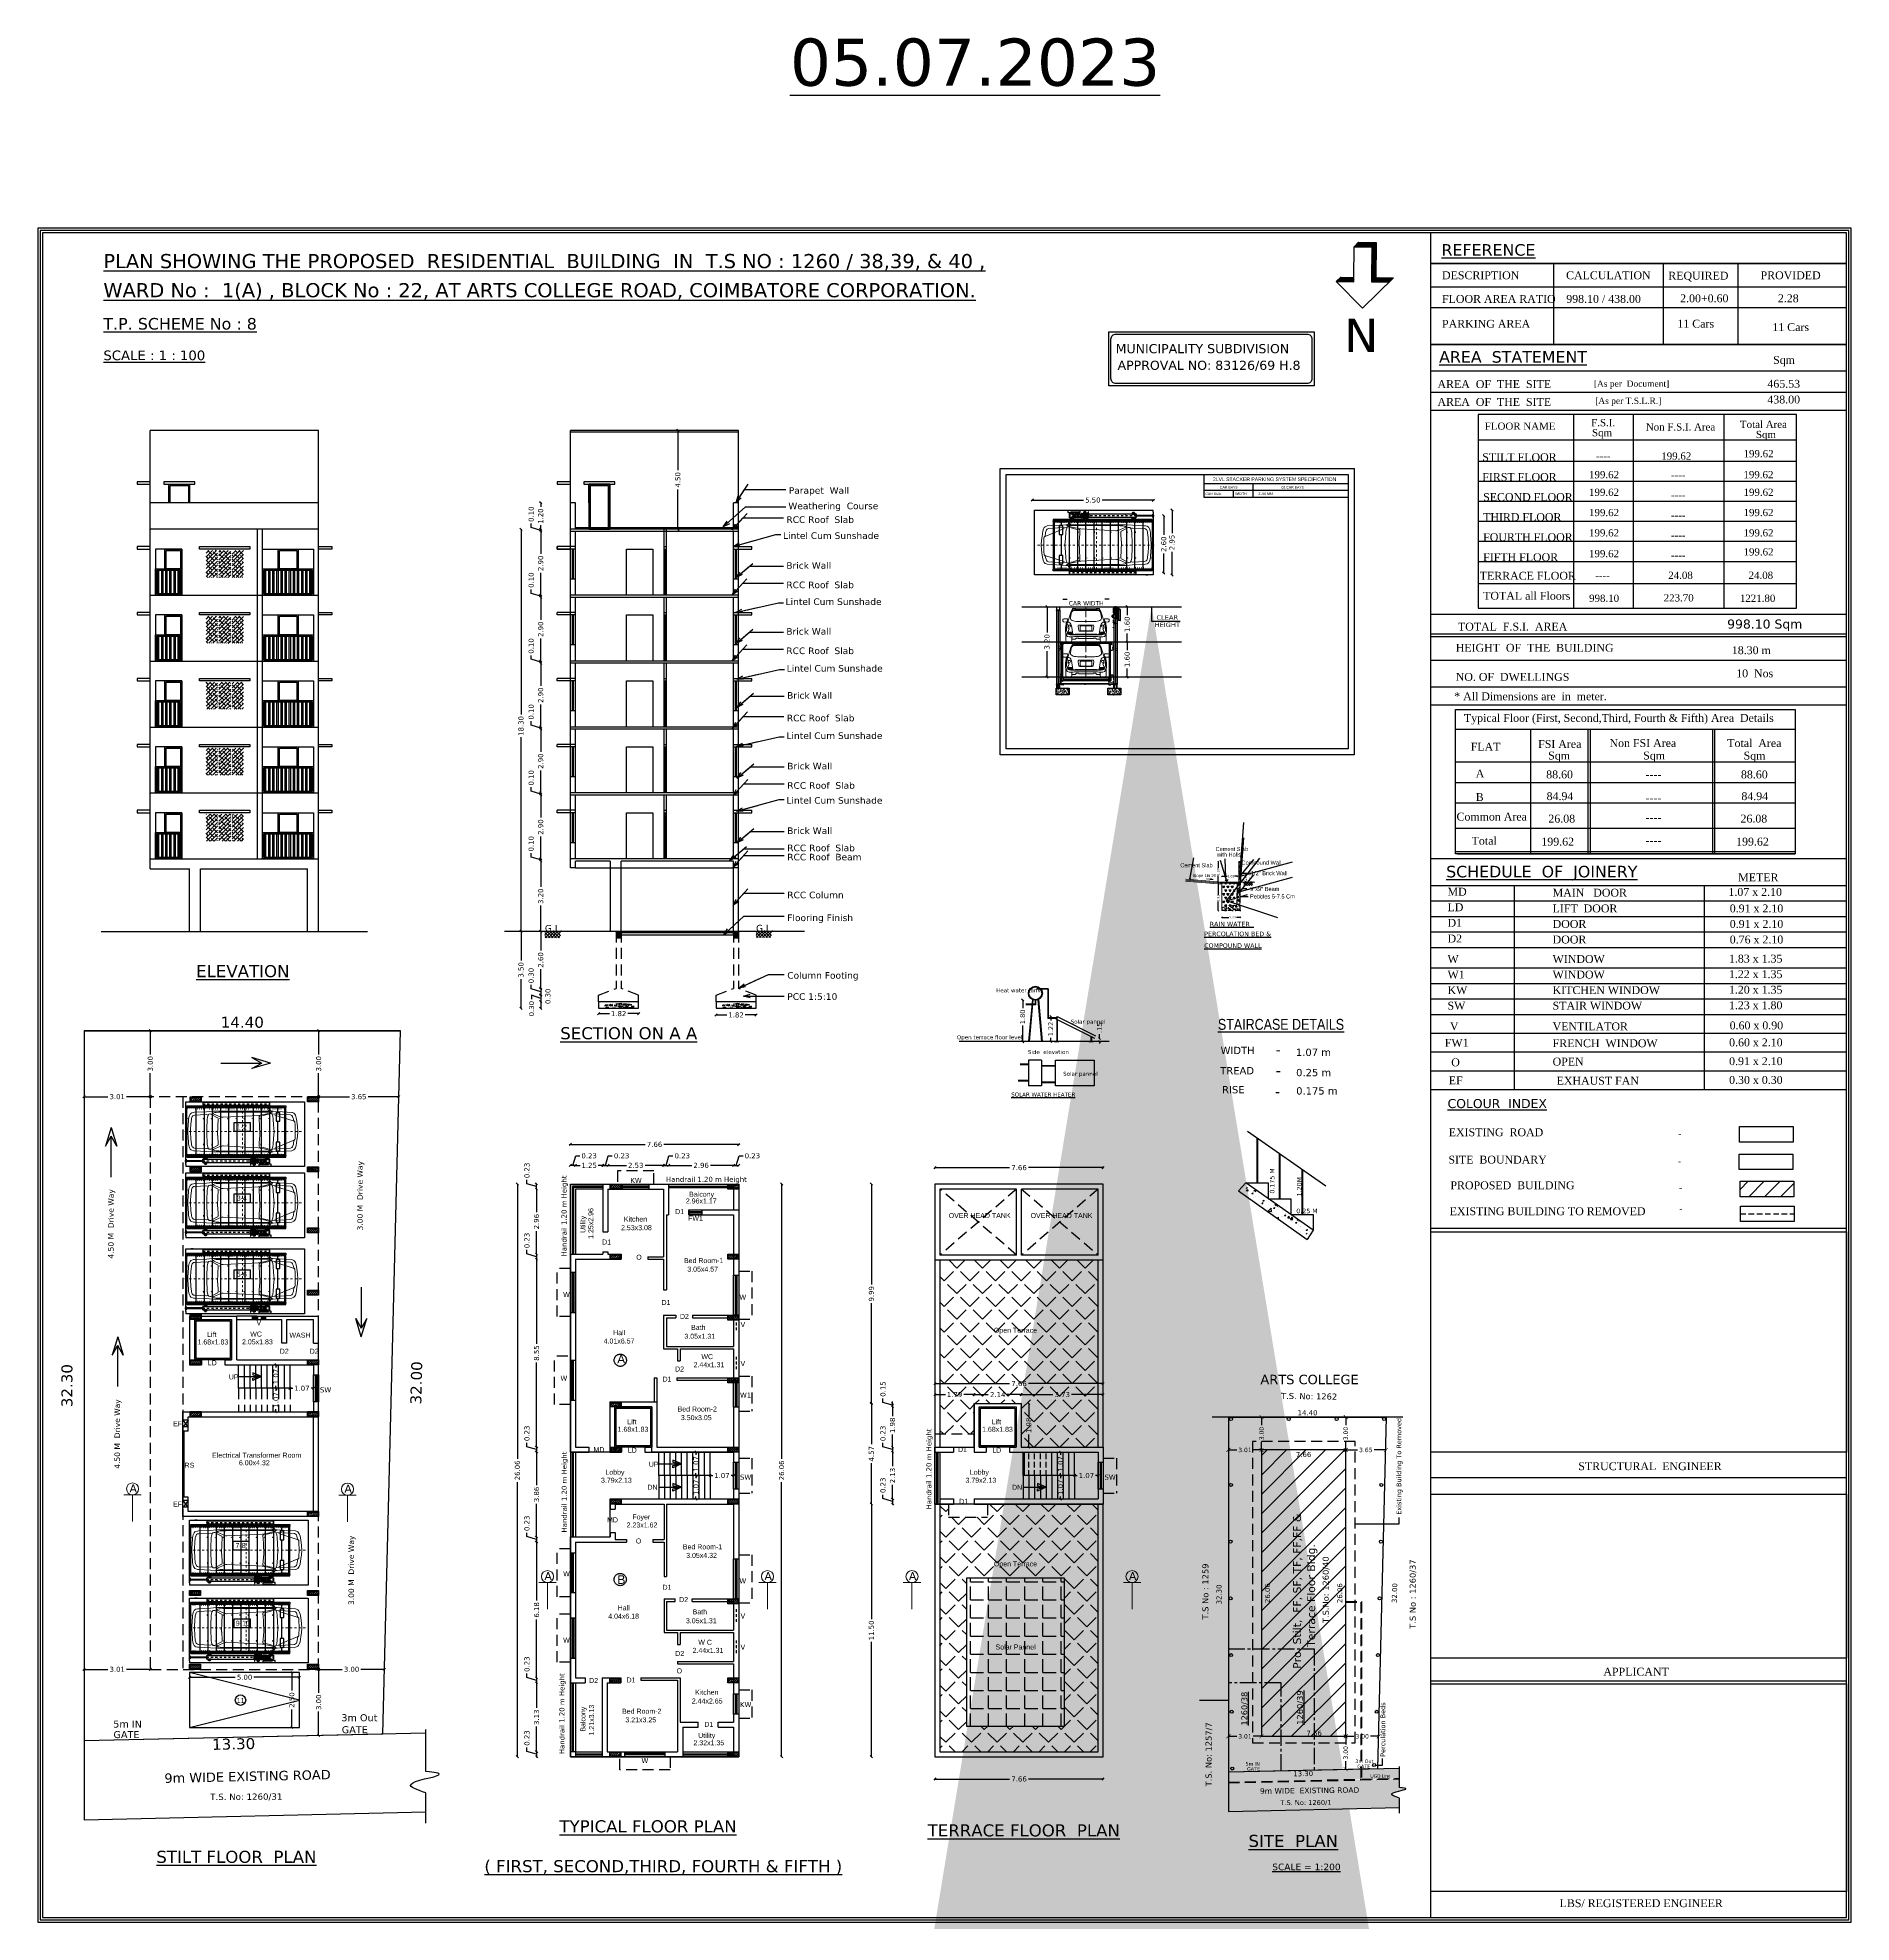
# Model space of a CAD drawing. Header units: metres. Extents: x 1161 to 1456, y 119 to 208.
# Drawn here: x 1315.6 to 1398.1, y 122.4 to 208.1 of the extents above; entities that cross this region are included whole.
import ezdxf
from ezdxf.enums import TextEntityAlignment as Align

# ---------------------------------------------------------------- set-up
doc = ezdxf.new("R2010")
doc.units = ezdxf.units.M
doc.header["$MEASUREMENT"] = 0
doc.header["$PDMODE"] = 1
doc.header["$PDSIZE"] = -5
for name, pattern in [('ACAD_ISO02W100', [15, 12, -3]), ('CENTER2', [1.125, 0.75, -0.125, 0.125, -0.125]), ('CP-CO-DWS$0$HIDDEN', [0.375, 0.25, -0.125]), ('DASHED', [0.75, 0.5, -0.25]), ('HIDDEN', [0.375, 0.25, -0.125]), ('HIDDEN2', [0.1875, 0.125, -0.0625]), ('PHANTOM2', [1.25, 0.625, -0.125, 0.125, -0.125, 0.125, -0.125])]:
    doc.linetypes.add(name, pattern=pattern)
for name, color, linetype, lineweight in [('DIM', 6, 'Continuous', 15), ('DIM1', 7, 'Continuous', 0), ('HAT', 9, 'Continuous', 15)]:
    doc.layers.add(name, color=color, linetype=linetype, lineweight=lineweight)
for name, color, linetype in [('GRID', 8, 'Continuous'), ('JOINERY', 5, 'Continuous'), ('TEXT', 7, 'Continuous')]:
    doc.layers.add(name, color=color, linetype=linetype)
doc.styles.add('100sc mnt', font='arial.ttf', dxfattribs={"height": 12})
doc.styles.add('BOUND1', font='times.ttf')
doc.styles.add('HANDWRITE', font='ARIALN.TTF')
doc.styles.add('NEW', font='')
doc.styles.get("Standard").update_dxf_attribs({"font": 'verdana.ttf'})
doc.styles.get('NEW').set_extended_font_data('Gulim')
doc.dimstyles.new('app', dxfattribs={"dimtxt": 0.23, "dimasz": 0.1, "dimexe": 0.18, "dimexo": 0.0625, "dimgap": 0.09, "dimtad": 0, "dimzin": 0, "dimdsep": 46, "dimtxsty": 'Standard', "dimblk": 'OBLIQUE', "dimcen": 0.09, "dimse1": 1, "dimse2": 1, "dimclrd": 8, "dimclre": 8, "dimclrt": 6, "dimadec": 0, "dimazin": 0, "dimtfac": 1, "dimtofl": 0, "dimtmove": 0, "dimatfit": 3, "dimfxl": 0, "dimtolj": 1, "dimtzin": 0, "dimarcsym": 0})
doc.dimstyles.new('App 2', dxfattribs={"dimtxt": 0.23, "dimasz": 0.18, "dimexe": 0.18, "dimexo": 0.0625, "dimgap": 0.09, "dimtad": 0, "dimlfac": 2, "dimzin": 0, "dimdsep": 46, "dimtxsty": 'Standard', "dimblk": 'ARCHTICK', "dimcen": 0.09, "dimse1": 1, "dimse2": 1, "dimsd1": 1, "dimsd2": 1, "dimclrd": 8, "dimclre": 8, "dimclrt": 6, "dimadec": 0, "dimazin": 0, "dimtfac": 1, "dimtofl": 0, "dimtmove": 0, "dimatfit": 3, "dimfxl": 0, "dimtolj": 1, "dimtzin": 0, "dimarcsym": 0})
doc.dimstyles.new('APP1', dxfattribs={"dimscale": 0, "dimtxt": 9, "dimasz": 4.5, "dimexe": 0.18, "dimexo": 0.0625, "dimgap": 2, "dimtad": 0, "dimlfac": 0.0508, "dimzin": 4, "dimdsep": 46, "dimtxsty": 'Standard', "dimblk1": 'OBLIQUE', "dimblk2": 'OBLIQUE', "dimsah": 1, "dimcen": 0.09, "dimse1": 1, "dimse2": 1, "dimadec": 0, "dimazin": 0, "dimtfac": 1, "dimtdec": 4, "dimtmove": 0, "dimatfit": 3, "dimldrblk": 'OBLIQUE', "dimfxl": 0, "dimtolj": 1, "dimtzin": 0, "dimarcsym": 0})
doc.dimstyles.new('Copy of site 2', dxfattribs={"dimtxt": 0.2, "dimasz": 0.18, "dimexe": 0.18, "dimexo": 0.0625, "dimgap": 0.09, "dimtad": 0, "dimlfac": 2, "dimzin": 0, "dimdsep": 46, "dimtxsty": 'Standard', "dimblk": 'ARCHTICK', "dimcen": 0.09, "dimse1": 1, "dimse2": 1, "dimclrd": 8, "dimclre": 8, "dimclrt": 6, "dimadec": 0, "dimazin": 0, "dimtfac": 1, "dimtofl": 0, "dimtmove": 0, "dimatfit": 3, "dimfxl": 0, "dimtolj": 1, "dimtzin": 0, "dimarcsym": 0})
doc.dimstyles.new('ISO-25', dxfattribs={"dimtxt": 2.5, "dimasz": 2.5, "dimexe": 1.25, "dimexo": 0.625, "dimtad": 1, "dimtxsty": 'Standard', "dimcen": 2.5, "dimadec": 0, "dimazin": 0, "dimtfac": 1, "dimtmove": 0, "dimatfit": 3, "dimfxl": 0, "dimarcsym": 0})
picture_1 = doc.add_image_def('image1.jpg', size_in_pixel=(1184, 467))
picture_2 = doc.add_image_def('image2.jpg', size_in_pixel=(768, 384))
picture_3 = doc.add_image_def('image3.jpg', size_in_pixel=(683, 1289))
pattern_1 = [(50, (-990.45893, -259.81977), (0.124266335, -0.010871896), [0.012993855, -0.14293241]), (355, (-990.45893, -259.81977), (-0.024038864, 0.130318345), [0.010395084, -0.114345928]), (100.4514, (-990.44857, -259.82067), (0.100227564, 0.11944637), [0.011043078, -0.121473857]), (46.1842, (-990.45893, -259.78512), (0.184901012, -0.028676402), [0.019490783, -0.214398615]), (96.6356, (-990.44352, -259.7875), (0.161931628, 0.16876729), [0.016564617, -0.182210756]), (351.1842, (-990.45893, -259.78512), (0.161931496, 0.168767417), [0.015592627, -0.171518892]), (21, (-990.4416, -259.79378), (0.103414986, -0.069754289), [0.012993855, -0.14293241]), (326, (-990.4416, -259.79378), (0.042154723, 0.125633265), [0.010395084, -0.114345928]), (71.4514, (-990.43298, -259.79959), (0.145569752, 0.055878862), [0.011043078, -0.121473857]), (37.5, (-990.458926, -259.81977), (0.002106712, 0.0576743283), [0, -0.112959917, 0, -0.116078442, 0, -0.1147790566]), (7.5, (-990.458926, -259.81977), (0.0455771673, 0.0683323837), [0, -0.066182037, 0, -0.110361146, 0, -0.04374598]), (327.5, (-990.49756, -259.81977), (0.0924854878, -0.0039076632), [0, -0.0433128516, 0, -0.135136097, 0, -0.1793152055]), (317.5, (-990.514886, -259.81977), (0.101037824, 0.017343329), [0, -0.056306707, 0, -0.0897442284, 0, -0.1273397836])]
pattern_2 = [(50, (-990.76799, -259.81977), (0.124266335, -0.010871896), [0.012993855, -0.14293241]), (355, (-990.76799, -259.81977), (-0.024038864, 0.130318345), [0.010395084, -0.114345928]), (100.4514, (-990.75764, -259.82067), (0.100227564, 0.11944637), [0.011043078, -0.121473857]), (46.1842, (-990.768, -259.78512), (0.184901012, -0.028676402), [0.019490783, -0.214398615]), (96.6356, (-990.75258, -259.7875), (0.161931628, 0.16876729), [0.016564617, -0.182210756]), (351.1842, (-990.768, -259.78512), (0.161931496, 0.168767417), [0.015592627, -0.171518892]), (21, (-990.75067, -259.79378), (0.103414986, -0.069754289), [0.012993855, -0.14293241]), (326, (-990.75067, -259.79378), (0.042154723, 0.125633265), [0.010395084, -0.114345928]), (71.4514, (-990.74205, -259.79959), (0.145569752, 0.055878862), [0.011043078, -0.121473857]), (37.5, (-990.767993, -259.81977), (0.002106712, 0.0576743283), [0, -0.112959917, 0, -0.116078442, 0, -0.1147790566]), (7.5, (-990.76799, -259.81977), (0.0455771673, 0.0683323837), [0, -0.066182037, 0, -0.110361146, 0, -0.04374598]), (327.5, (-990.80663, -259.81977), (0.0924854878, -0.0039076632), [0, -0.0433128516, 0, -0.135136097, 0, -0.1793152055]), (317.5, (-990.82395, -259.81977), (0.101037824, 0.017343329), [0, -0.056306707, 0, -0.0897442284, 0, -0.1273397836])]

# ---------------------------------------------------------------- blocks, each defined once
blk = doc.blocks.new('A$C1343161E')
at = {"layer": 'DIM'}
for p, q in [((-0.395, 0), (0.395, 0)), ((0, 0), (0, -1.205))]:
    blk.add_line(p, q, dxfattribs=at)
blk.add_circle((0, 0.275), 0.275, dxfattribs=at)
at = {"layer": 'TEXT'}
blk.add_text('A', height=0.359, dxfattribs=at).set_placement((-0.14, 0.119))
blk = doc.blocks.new('_Oblique')
at = {"layer": 'HAT', "color": 0, "linetype": 'Continuous', "lineweight": -2}
blk.add_line((-0.5, -0.5), (0.5, 0.5), dxfattribs=at)
blk = doc.blocks.new('*D115')
at = {"color": 8, "lineweight": -2}
for p, q in [((1341.452, 156.8), (1341.583, 157.235)), ((1341.583, 157.235), (1341.763, 157.235)), ((1341.337, 156.8), (1341.567, 156.8))]:
    blk.add_line(p, q, dxfattribs=at)
at = {"layer": 'DEFPOINTS', "color": 0}
for p in [(1341.567, 156.8), (1341.337, 155.704), (1341.567, 155.72)]:
    blk.add_point(p, dxfattribs=at)
at = {"color": 8, "lineweight": -2, "xscale": 0.1, "yscale": 0.1, "zscale": 0.1, "rotation": 180}
blk.add_blockref('_Oblique', (1341.337, 156.8), dxfattribs=at)
at = {"color": 8, "lineweight": -2, "xscale": 0.1, "yscale": 0.1, "zscale": 0.1}
blk.add_blockref('_Oblique', (1341.567, 156.8), dxfattribs=at)
at = {"color": 6, "insert": (1342.19, 157.235), "char_height": 0.23, "attachment_point": 5}
blk.add_mtext('\\A1;0.23', dxfattribs=at)
blk = doc.blocks.new('*D116')
at = {"color": 8, "lineweight": -2}
for p, q in [((1341.567, 156.8), (1342.407, 156.8)), ((1344.097, 156.8), (1343.257, 156.8))]:
    blk.add_line(p, q, dxfattribs=at)
at = {"layer": 'DEFPOINTS', "color": 0}
for p in [(1344.097, 156.8), (1341.567, 155.72), (1344.097, 155.72)]:
    blk.add_point(p, dxfattribs=at)
at = {"color": 8, "lineweight": -2, "xscale": 0.1, "yscale": 0.1, "zscale": 0.1, "rotation": 180}
blk.add_blockref('_Oblique', (1341.567, 156.8), dxfattribs=at)
at = {"color": 8, "lineweight": -2, "xscale": 0.1, "yscale": 0.1, "zscale": 0.1}
blk.add_blockref('_Oblique', (1344.097, 156.8), dxfattribs=at)
at = {"color": 6, "insert": (1342.832, 156.8), "char_height": 0.23, "attachment_point": 5}
blk.add_mtext('\\A1;2.53', dxfattribs=at)
blk = doc.blocks.new('*D117')
at = {"color": 8, "lineweight": -2}
for p, q in [((1344.212, 156.8), (1344.343, 157.235)), ((1344.343, 157.235), (1344.523, 157.235)), ((1344.097, 156.8), (1344.327, 156.8))]:
    blk.add_line(p, q, dxfattribs=at)
at = {"layer": 'DEFPOINTS', "color": 0}
for p in [(1344.327, 156.8), (1344.097, 155.72), (1344.327, 155.705)]:
    blk.add_point(p, dxfattribs=at)
at = {"color": 8, "lineweight": -2, "xscale": 0.1, "yscale": 0.1, "zscale": 0.1, "rotation": 180}
blk.add_blockref('_Oblique', (1344.097, 156.8), dxfattribs=at)
at = {"color": 8, "lineweight": -2, "xscale": 0.1, "yscale": 0.1, "zscale": 0.1}
blk.add_blockref('_Oblique', (1344.327, 156.8), dxfattribs=at)
at = {"color": 6, "insert": (1344.95, 157.235), "char_height": 0.23, "attachment_point": 5}
blk.add_mtext('\\A1;0.23', dxfattribs=at)
blk = doc.blocks.new('*D118')
at = {"color": 8, "lineweight": -2}
for p, q in [((1344.327, 156.8), (1345.379, 156.8)), ((1347.287, 156.8), (1346.236, 156.8))]:
    blk.add_line(p, q, dxfattribs=at)
at = {"layer": 'DEFPOINTS', "color": 0}
for p in [(1347.287, 156.8), (1344.327, 155.705), (1347.287, 155.731)]:
    blk.add_point(p, dxfattribs=at)
at = {"color": 8, "lineweight": -2, "xscale": 0.1, "yscale": 0.1, "zscale": 0.1, "rotation": 180}
blk.add_blockref('_Oblique', (1344.327, 156.8), dxfattribs=at)
at = {"color": 8, "lineweight": -2, "xscale": 0.1, "yscale": 0.1, "zscale": 0.1}
blk.add_blockref('_Oblique', (1347.287, 156.8), dxfattribs=at)
at = {"color": 6, "insert": (1345.807, 156.8), "char_height": 0.23, "attachment_point": 5}
blk.add_mtext('\\A1;2.96', dxfattribs=at)
blk = doc.blocks.new('*D119')
at = {"color": 8, "lineweight": -2}
for p, q in [((1347.402, 156.8), (1347.533, 157.235)), ((1347.533, 157.235), (1347.713, 157.235)), ((1347.287, 156.8), (1347.517, 156.8))]:
    blk.add_line(p, q, dxfattribs=at)
at = {"layer": 'DEFPOINTS', "color": 0}
for p in [(1347.517, 156.8), (1347.287, 155.731), (1347.517, 155.731)]:
    blk.add_point(p, dxfattribs=at)
at = {"color": 8, "lineweight": -2, "xscale": 0.1, "yscale": 0.1, "zscale": 0.1, "rotation": 180}
blk.add_blockref('_Oblique', (1347.287, 156.8), dxfattribs=at)
at = {"color": 8, "lineweight": -2, "xscale": 0.1, "yscale": 0.1, "zscale": 0.1}
blk.add_blockref('_Oblique', (1347.517, 156.8), dxfattribs=at)
at = {"color": 6, "insert": (1348.14, 157.235), "char_height": 0.23, "attachment_point": 5}
blk.add_mtext('\\A1;0.23', dxfattribs=at)
blk = doc.blocks.new('*D120')
at = {"color": 8, "lineweight": -2}
for p, q in [((1340.087, 156.8), (1340.296, 156.8)), ((1341.337, 156.8), (1341.129, 156.8))]:
    blk.add_line(p, q, dxfattribs=at)
at = {"layer": 'DEFPOINTS', "color": 0}
for p in [(1341.337, 156.8), (1340.087, 155.72), (1341.337, 155.72)]:
    blk.add_point(p, dxfattribs=at)
at = {"color": 8, "lineweight": -2, "xscale": 0.1, "yscale": 0.1, "zscale": 0.1, "rotation": 180}
blk.add_blockref('_Oblique', (1340.087, 156.8), dxfattribs=at)
at = {"color": 8, "lineweight": -2, "xscale": 0.1, "yscale": 0.1, "zscale": 0.1}
blk.add_blockref('_Oblique', (1341.337, 156.8), dxfattribs=at)
at = {"color": 6, "insert": (1340.712, 156.8), "char_height": 0.23, "attachment_point": 5}
blk.add_mtext('\\A1;1.25', dxfattribs=at)
blk = doc.blocks.new('*D121')
at = {"color": 8, "lineweight": -2}
for p, q in [((1337.883, 155.965), (1337.883, 156.145)), ((1338.318, 155.835), (1337.883, 155.965)), ((1338.318, 155.72), (1338.318, 155.95))]:
    blk.add_line(p, q, dxfattribs=at)
at = {"layer": 'DEFPOINTS', "color": 0}
for p in [(1338.318, 155.95), (1340.087, 155.95), (1340.087, 155.72)]:
    blk.add_point(p, dxfattribs=at)
at = {"color": 8, "lineweight": -2, "xscale": 0.1, "yscale": 0.1, "zscale": 0.1}
for p, rotation in [((1338.318, 155.95), 90), ((1338.318, 155.72), 270)]:
    blk.add_blockref('_Oblique', p, dxfattribs=dict(at, rotation=rotation))
at = {"color": 6, "insert": (1337.883, 156.572), "char_height": 0.23, "attachment_point": 5, "rotation": 90}
blk.add_mtext('\\A1;0.23', dxfattribs=at)
blk = doc.blocks.new('*D122')
at = {"color": 8, "lineweight": -2}
for p, q in [((1338.318, 155.721), (1338.318, 154.668)), ((1338.318, 152.76), (1338.318, 153.812))]:
    blk.add_line(p, q, dxfattribs=at)
at = {"layer": 'DEFPOINTS', "color": 0}
for p in [(1340.087, 155.721), (1338.318, 152.76), (1340.087, 152.76)]:
    blk.add_point(p, dxfattribs=at)
at = {"color": 8, "lineweight": -2, "xscale": 0.1, "yscale": 0.1, "zscale": 0.1}
for p, rotation in [((1338.318, 155.721), 90), ((1338.318, 152.76), 270)]:
    blk.add_blockref('_Oblique', p, dxfattribs=dict(at, rotation=rotation))
at = {"color": 6, "insert": (1338.318, 154.24), "char_height": 0.23, "attachment_point": 5, "rotation": 90}
blk.add_mtext('\\A1;2.96', dxfattribs=at)
blk = doc.blocks.new('*D123')
at = {"color": 8, "lineweight": -2}
for p, q in [((1337.883, 152.775), (1337.883, 152.955)), ((1338.318, 152.645), (1337.883, 152.775)), ((1338.318, 152.76), (1338.318, 152.53))]:
    blk.add_line(p, q, dxfattribs=at)
at = {"layer": 'DEFPOINTS', "color": 0}
for p in [(1340.087, 152.76), (1338.318, 152.53), (1340.087, 152.53)]:
    blk.add_point(p, dxfattribs=at)
at = {"color": 8, "lineweight": -2, "xscale": 0.1, "yscale": 0.1, "zscale": 0.1}
for p, rotation in [((1338.318, 152.76), 90), ((1338.318, 152.53), 270)]:
    blk.add_blockref('_Oblique', p, dxfattribs=dict(at, rotation=rotation))
at = {"color": 6, "insert": (1337.883, 153.382), "char_height": 0.23, "attachment_point": 5, "rotation": 90}
blk.add_mtext('\\A1;0.23', dxfattribs=at)
blk = doc.blocks.new('*D68')
at = {"color": 8, "lineweight": -2}
for p, q in [((1338.318, 152.534), (1338.318, 148.687)), ((1338.318, 143.984), (1338.318, 147.83))]:
    blk.add_line(p, q, dxfattribs=at)
at = {"layer": 'DEFPOINTS', "color": 0}
for p in [(1340.087, 152.534), (1338.318, 143.984), (1340.087, 143.984)]:
    blk.add_point(p, dxfattribs=at)
at = {"color": 8, "lineweight": -2, "xscale": 0.1, "yscale": 0.1, "zscale": 0.1}
for p, rotation in [((1338.318, 152.534), 90), ((1338.318, 143.984), 270)]:
    blk.add_blockref('_Oblique', p, dxfattribs=dict(at, rotation=rotation))
at = {"color": 6, "insert": (1338.318, 148.259), "char_height": 0.23, "attachment_point": 5, "rotation": 90}
blk.add_mtext('\\A1;8.55', dxfattribs=at)
blk = doc.blocks.new('*D69')
at = {"color": 8, "lineweight": -2}
for p, q in [((1337.883, 143.999), (1337.883, 144.179)), ((1338.318, 143.869), (1337.883, 143.999)), ((1338.318, 143.984), (1338.318, 143.754))]:
    blk.add_line(p, q, dxfattribs=at)
at = {"layer": 'DEFPOINTS', "color": 0}
for p in [(1338.318, 143.754), (1340.087, 143.984), (1340.087, 143.754)]:
    blk.add_point(p, dxfattribs=at)
at = {"color": 8, "lineweight": -2, "xscale": 0.1, "yscale": 0.1, "zscale": 0.1}
for p, rotation in [((1338.318, 143.984), 90), ((1338.318, 143.754), 270)]:
    blk.add_blockref('_Oblique', p, dxfattribs=dict(at, rotation=rotation))
at = {"color": 6, "insert": (1337.883, 144.606), "char_height": 0.23, "attachment_point": 5, "rotation": 90}
blk.add_mtext('\\A1;0.23', dxfattribs=at)
blk = doc.blocks.new('*D70')
at = {"color": 8, "lineweight": -2}
for p, q in [((1338.318, 143.754), (1338.318, 142.251)), ((1338.318, 139.894), (1338.318, 141.396))]:
    blk.add_line(p, q, dxfattribs=at)
at = {"layer": 'DEFPOINTS', "color": 0}
for p in [(1340.087, 143.754), (1338.318, 139.894), (1340.087, 139.894)]:
    blk.add_point(p, dxfattribs=at)
at = {"color": 8, "lineweight": -2, "xscale": 0.1, "yscale": 0.1, "zscale": 0.1}
for p, rotation in [((1338.318, 143.754), 90), ((1338.318, 139.894), 270)]:
    blk.add_blockref('_Oblique', p, dxfattribs=dict(at, rotation=rotation))
at = {"color": 6, "insert": (1338.318, 141.824), "char_height": 0.23, "attachment_point": 5, "rotation": 90}
blk.add_mtext('\\A1;3.86', dxfattribs=at)
blk = doc.blocks.new('*D124')
at = {"color": 8, "lineweight": -2}
for p, q in [((1337.883, 139.905), (1337.883, 140.085)), ((1338.318, 139.775), (1337.883, 139.905)), ((1338.318, 139.89), (1338.318, 139.66))]:
    blk.add_line(p, q, dxfattribs=at)
at = {"layer": 'DEFPOINTS', "color": 0}
for p in [(1340.087, 139.89), (1338.318, 139.66), (1340.087, 139.66)]:
    blk.add_point(p, dxfattribs=at)
at = {"color": 8, "lineweight": -2, "xscale": 0.1, "yscale": 0.1, "zscale": 0.1}
for p, rotation in [((1338.318, 139.89), 90), ((1338.318, 139.66), 270)]:
    blk.add_blockref('_Oblique', p, dxfattribs=dict(at, rotation=rotation))
at = {"color": 6, "insert": (1337.883, 140.512), "char_height": 0.23, "attachment_point": 5, "rotation": 90}
blk.add_mtext('\\A1;0.23', dxfattribs=at)
blk = doc.blocks.new('*D125')
at = {"color": 8, "lineweight": -2}
for p, q in [((1338.318, 139.66), (1338.318, 136.999)), ((1338.318, 133.48), (1338.318, 136.14))]:
    blk.add_line(p, q, dxfattribs=at)
at = {"layer": 'DEFPOINTS', "color": 0}
for p in [(1340.087, 139.66), (1338.318, 133.48), (1340.087, 133.48)]:
    blk.add_point(p, dxfattribs=at)
at = {"color": 8, "lineweight": -2, "xscale": 0.1, "yscale": 0.1, "zscale": 0.1}
for p, rotation in [((1338.318, 139.66), 90), ((1338.318, 133.48), 270)]:
    blk.add_blockref('_Oblique', p, dxfattribs=dict(at, rotation=rotation))
at = {"color": 6, "insert": (1338.318, 136.57), "char_height": 0.23, "attachment_point": 5, "rotation": 90}
blk.add_mtext('\\A1;6.18', dxfattribs=at)
blk = doc.blocks.new('*D126')
at = {"color": 8, "lineweight": -2}
for p, q in [((1337.883, 133.495), (1337.883, 133.675)), ((1338.318, 133.365), (1337.883, 133.495)), ((1338.318, 133.48), (1338.318, 133.25))]:
    blk.add_line(p, q, dxfattribs=at)
at = {"layer": 'DEFPOINTS', "color": 0}
for p in [(1338.318, 133.25), (1340.087, 133.48), (1340.087, 133.25)]:
    blk.add_point(p, dxfattribs=at)
at = {"color": 8, "lineweight": -2, "xscale": 0.1, "yscale": 0.1, "zscale": 0.1}
for p, rotation in [((1338.318, 133.48), 90), ((1338.318, 133.25), 270)]:
    blk.add_blockref('_Oblique', p, dxfattribs=dict(at, rotation=rotation))
at = {"color": 6, "insert": (1337.883, 134.102), "char_height": 0.23, "attachment_point": 5, "rotation": 90}
blk.add_mtext('\\A1;0.23', dxfattribs=at)
blk = doc.blocks.new('*D127')
at = {"color": 8, "lineweight": -2}
for p, q in [((1338.318, 133.25), (1338.318, 132.109)), ((1338.318, 130.12), (1338.318, 131.26))]:
    blk.add_line(p, q, dxfattribs=at)
at = {"layer": 'DEFPOINTS', "color": 0}
for p in [(1340.087, 133.25), (1338.318, 130.12), (1340.087, 130.12)]:
    blk.add_point(p, dxfattribs=at)
at = {"color": 8, "lineweight": -2, "xscale": 0.1, "yscale": 0.1, "zscale": 0.1}
for p, rotation in [((1338.318, 133.25), 90), ((1338.318, 130.12), 270)]:
    blk.add_blockref('_Oblique', p, dxfattribs=dict(at, rotation=rotation))
at = {"color": 6, "insert": (1338.318, 131.685), "char_height": 0.23, "attachment_point": 5, "rotation": 90}
blk.add_mtext('\\A1;3.13', dxfattribs=at)
blk = doc.blocks.new('*D128')
at = {"color": 8, "lineweight": -2}
for p, q in [((1337.883, 130.135), (1337.883, 130.315)), ((1338.318, 130.005), (1337.883, 130.135)), ((1338.318, 130.12), (1338.318, 129.89))]:
    blk.add_line(p, q, dxfattribs=at)
at = {"layer": 'DEFPOINTS', "color": 0}
for p in [(1338.318, 129.89), (1340.087, 130.12), (1340.087, 129.89)]:
    blk.add_point(p, dxfattribs=at)
at = {"color": 8, "lineweight": -2, "xscale": 0.1, "yscale": 0.1, "zscale": 0.1}
for p, rotation in [((1338.318, 130.12), 90), ((1338.318, 129.89), 270)]:
    blk.add_blockref('_Oblique', p, dxfattribs=dict(at, rotation=rotation))
at = {"color": 6, "insert": (1337.883, 130.742), "char_height": 0.23, "attachment_point": 5, "rotation": 90}
blk.add_mtext('\\A1;0.23', dxfattribs=at)
blk = doc.blocks.new('*D129')
at = {"color": 8, "lineweight": -2}
for p, q in [((1337.446, 155.95), (1337.446, 143.448)), ((1337.446, 129.89), (1337.446, 142.391))]:
    blk.add_line(p, q, dxfattribs=at)
at = {"layer": 'DEFPOINTS', "color": 0}
for p in [(1337.446, 155.95), (1339.857, 155.95), (1339.857, 129.89)]:
    blk.add_point(p, dxfattribs=at)
at = {"color": 8, "lineweight": -2, "xscale": 0.1, "yscale": 0.1, "zscale": 0.1}
for p, rotation in [((1337.446, 155.95), 90), ((1337.446, 129.89), 270)]:
    blk.add_blockref('_Oblique', p, dxfattribs=dict(at, rotation=rotation))
at = {"color": 6, "insert": (1337.446, 142.92), "char_height": 0.23, "attachment_point": 5, "rotation": 90}
blk.add_mtext('\\A1;26.06', dxfattribs=at)
blk = doc.blocks.new('*D130')
at = {"color": 8, "lineweight": -2}
for p, q in [((1362.158, 143.75), (1362.158, 143.635)), ((1362.158, 142.685), (1362.158, 142.799))]:
    blk.add_line(p, q, dxfattribs=at)
at = {"layer": 'DEFPOINTS', "color": 0}
for p in [(1362.158, 143.75), (1362.165, 143.75), (1362.165, 142.685)]:
    blk.add_point(p, dxfattribs=at)
at = {"color": 8, "lineweight": -2, "xscale": 0.1, "yscale": 0.1, "zscale": 0.1}
for p, rotation in [((1362.158, 143.75), 90), ((1362.158, 142.685), 270)]:
    blk.add_blockref('_Oblique', p, dxfattribs=dict(at, rotation=rotation))
at = {"color": 6, "insert": (1362.158, 143.217), "char_height": 0.23, "attachment_point": 5, "rotation": 90}
blk.add_mtext('\\A1;1.07', dxfattribs=at)
blk = doc.blocks.new('*D131')
at = {"color": 8, "lineweight": -2}
for p, q in [((1362.158, 142.685), (1362.158, 142.57)), ((1362.158, 141.62), (1362.158, 141.734))]:
    blk.add_line(p, q, dxfattribs=at)
at = {"layer": 'DEFPOINTS', "color": 0}
for p in [(1362.158, 142.685), (1362.158, 141.62), (1362.158, 141.62)]:
    blk.add_point(p, dxfattribs=at)
at = {"color": 8, "lineweight": -2, "xscale": 0.1, "yscale": 0.1, "zscale": 0.1}
for p, rotation in [((1362.158, 142.685), 90), ((1362.158, 141.62), 270)]:
    blk.add_blockref('_Oblique', p, dxfattribs=dict(at, rotation=rotation))
at = {"color": 6, "insert": (1362.158, 142.152), "char_height": 0.23, "attachment_point": 5, "rotation": 90}
blk.add_mtext('\\A1;1.07', dxfattribs=at)
blk = doc.blocks.new('*D132')
at = {"color": 8, "lineweight": -2}
for p, q in [((1354.083, 146.016), (1354.083, 146.196)), ((1354.518, 145.886), (1354.083, 146.016)), ((1354.518, 145.962), (1354.518, 146.062)), ((1354.518, 145.81), (1354.518, 145.962)), ((1354.518, 145.81), (1354.518, 145.71))]:
    blk.add_line(p, q, dxfattribs=at)
at = {"layer": 'DEFPOINTS', "color": 0}
for p in [(1354.518, 145.962), (1358.463, 145.962), (1358.463, 145.81)]:
    blk.add_point(p, dxfattribs=at)
at = {"color": 8, "lineweight": -2, "xscale": 0.1, "yscale": 0.1, "zscale": 0.1}
for p, rotation in [((1354.518, 145.962), 270), ((1354.518, 145.81), 90)]:
    blk.add_blockref('_Oblique', p, dxfattribs=dict(at, rotation=rotation))
at = {"color": 6, "insert": (1354.083, 146.624), "char_height": 0.23, "attachment_point": 5, "rotation": 90}
blk.add_mtext('\\A1;0.15', dxfattribs=at)
blk = doc.blocks.new('*D133')
at = {"color": 8, "lineweight": -2}
for p, q in [((1354.518, 145.962), (1354.518, 145.389)), ((1354.518, 143.98), (1354.518, 144.552))]:
    blk.add_line(p, q, dxfattribs=at)
at = {"layer": 'DEFPOINTS', "color": 0}
for p in [(1358.463, 145.962), (1354.518, 143.98), (1357.286, 143.98)]:
    blk.add_point(p, dxfattribs=at)
at = {"color": 8, "lineweight": -2, "xscale": 0.1, "yscale": 0.1, "zscale": 0.1}
for p, rotation in [((1354.518, 145.962), 90), ((1354.518, 143.98), 270)]:
    blk.add_blockref('_Oblique', p, dxfattribs=dict(at, rotation=rotation))
at = {"color": 6, "insert": (1354.518, 144.971), "char_height": 0.23, "attachment_point": 5, "rotation": 90}
blk.add_mtext('\\A1;1.98', dxfattribs=at)
blk = doc.blocks.new('*D134')
at = {"color": 8, "lineweight": -2}
for p, q in [((1354.083, 143.995), (1354.083, 144.175)), ((1354.518, 143.865), (1354.083, 143.995)), ((1354.518, 143.98), (1354.518, 143.75))]:
    blk.add_line(p, q, dxfattribs=at)
at = {"layer": 'DEFPOINTS', "color": 0}
for p in [(1354.518, 143.75), (1357.286, 143.98), (1357.286, 143.75)]:
    blk.add_point(p, dxfattribs=at)
at = {"color": 8, "lineweight": -2, "xscale": 0.1, "yscale": 0.1, "zscale": 0.1}
for p, rotation in [((1354.518, 143.98), 90), ((1354.518, 143.75), 270)]:
    blk.add_blockref('_Oblique', p, dxfattribs=dict(at, rotation=rotation))
at = {"color": 6, "insert": (1354.083, 144.602), "char_height": 0.23, "attachment_point": 5, "rotation": 90}
blk.add_mtext('\\A1;0.23', dxfattribs=at)
blk = doc.blocks.new('*D135')
at = {"color": 8, "lineweight": -2}
for p, q in [((1354.518, 143.75), (1354.518, 143.109)), ((1354.518, 141.62), (1354.518, 142.26))]:
    blk.add_line(p, q, dxfattribs=at)
at = {"layer": 'DEFPOINTS', "color": 0}
for p in [(1357.286, 143.75), (1354.518, 141.62), (1357.286, 141.62)]:
    blk.add_point(p, dxfattribs=at)
at = {"color": 8, "lineweight": -2, "xscale": 0.1, "yscale": 0.1, "zscale": 0.1}
for p, rotation in [((1354.518, 143.75), 90), ((1354.518, 141.62), 270)]:
    blk.add_blockref('_Oblique', p, dxfattribs=dict(at, rotation=rotation))
at = {"color": 6, "insert": (1354.518, 142.685), "char_height": 0.23, "attachment_point": 5, "rotation": 90}
blk.add_mtext('\\A1;2.13', dxfattribs=at)
blk = doc.blocks.new('*D136')
at = {"color": 8, "lineweight": -2}
for p, q in [((1354.083, 141.635), (1354.083, 141.815)), ((1354.518, 141.505), (1354.083, 141.635)), ((1354.518, 141.62), (1354.518, 141.39))]:
    blk.add_line(p, q, dxfattribs=at)
at = {"layer": 'DEFPOINTS', "color": 0}
for p in [(1357.286, 141.62), (1354.518, 141.39), (1357.286, 141.39)]:
    blk.add_point(p, dxfattribs=at)
at = {"color": 8, "lineweight": -2, "xscale": 0.1, "yscale": 0.1, "zscale": 0.1}
for p, rotation in [((1354.518, 141.62), 90), ((1354.518, 141.39), 270)]:
    blk.add_blockref('_Oblique', p, dxfattribs=dict(at, rotation=rotation))
at = {"color": 6, "insert": (1354.083, 142.242), "char_height": 0.23, "attachment_point": 5, "rotation": 90}
blk.add_mtext('\\A1;0.23', dxfattribs=at)
blk = doc.blocks.new('*D137')
at = {"color": 8, "lineweight": -2}
for p, q in [((1353.555, 145.962), (1353.555, 144.109)), ((1353.555, 141.39), (1353.555, 143.242))]:
    blk.add_line(p, q, dxfattribs=at)
at = {"layer": 'DEFPOINTS', "color": 0}
for p in [(1358.233, 145.962), (1353.555, 141.39), (1358.233, 141.39)]:
    blk.add_point(p, dxfattribs=at)
at = {"color": 8, "lineweight": -2, "xscale": 0.1, "yscale": 0.1, "zscale": 0.1}
for p, rotation in [((1353.555, 145.962), 90), ((1353.555, 141.39), 270)]:
    blk.add_blockref('_Oblique', p, dxfattribs=dict(at, rotation=rotation))
at = {"color": 6, "insert": (1353.555, 143.676), "char_height": 0.23, "attachment_point": 5, "rotation": 90}
blk.add_mtext('\\A1;4.57', dxfattribs=at)
blk = doc.blocks.new('*D138')
at = {"color": 8, "lineweight": -2}
for p, q in [((1356.443, 146.37), (1356.92, 146.37)), ((1358.233, 146.37), (1357.755, 146.37))]:
    blk.add_line(p, q, dxfattribs=at)
at = {"layer": 'DEFPOINTS', "color": 0}
for p in [(1358.233, 146.37), (1356.443, 143.98), (1358.233, 143.98)]:
    blk.add_point(p, dxfattribs=at)
at = {"color": 8, "lineweight": -2, "xscale": 0.1, "yscale": 0.1, "zscale": 0.1, "rotation": 180}
blk.add_blockref('_Oblique', (1356.443, 146.37), dxfattribs=at)
at = {"color": 8, "lineweight": -2, "xscale": 0.1, "yscale": 0.1, "zscale": 0.1}
blk.add_blockref('_Oblique', (1358.233, 146.37), dxfattribs=at)
at = {"color": 6, "insert": (1357.338, 146.37), "char_height": 0.23, "attachment_point": 5}
blk.add_mtext('\\A1;1.79', dxfattribs=at)
blk = doc.blocks.new('*D139')
at = {"color": 8, "lineweight": -2}
for p, q in [((1358.233, 146.37), (1358.874, 146.37)), ((1360.373, 146.37), (1359.732, 146.37))]:
    blk.add_line(p, q, dxfattribs=at)
at = {"layer": 'DEFPOINTS', "color": 0}
for p in [(1360.373, 146.37), (1360.373, 145.962), (1358.233, 143.98)]:
    blk.add_point(p, dxfattribs=at)
at = {"color": 8, "lineweight": -2, "xscale": 0.1, "yscale": 0.1, "zscale": 0.1, "rotation": 180}
blk.add_blockref('_Oblique', (1358.233, 146.37), dxfattribs=at)
at = {"color": 8, "lineweight": -2, "xscale": 0.1, "yscale": 0.1, "zscale": 0.1}
blk.add_blockref('_Oblique', (1360.373, 146.37), dxfattribs=at)
at = {"color": 6, "insert": (1359.303, 146.37), "char_height": 0.23, "attachment_point": 5}
blk.add_mtext('\\A1;2.14', dxfattribs=at)
blk = doc.blocks.new('*D140')
at = {"color": 8, "lineweight": -2}
for p, q in [((1360.373, 146.37), (1361.813, 146.37)), ((1364.103, 146.37), (1362.662, 146.37))]:
    blk.add_line(p, q, dxfattribs=at)
at = {"layer": 'DEFPOINTS', "color": 0}
for p in [(1360.373, 145.962), (1364.103, 146.37), (1364.103, 145.974)]:
    blk.add_point(p, dxfattribs=at)
at = {"color": 8, "lineweight": -2, "xscale": 0.1, "yscale": 0.1, "zscale": 0.1, "rotation": 180}
blk.add_blockref('_Oblique', (1360.373, 146.37), dxfattribs=at)
at = {"color": 8, "lineweight": -2, "xscale": 0.1, "yscale": 0.1, "zscale": 0.1}
blk.add_blockref('_Oblique', (1364.103, 146.37), dxfattribs=at)
at = {"color": 6, "insert": (1362.238, 146.37), "char_height": 0.23, "attachment_point": 5}
blk.add_mtext('\\A1;3.73', dxfattribs=at)
blk = doc.blocks.new('*D141')
at = {"color": 8, "lineweight": -2}
for p, q in [((1356.443, 146.871), (1359.844, 146.871)), ((1364.103, 146.871), (1360.702, 146.871))]:
    blk.add_line(p, q, dxfattribs=at)
at = {"layer": 'DEFPOINTS', "color": 0}
for p in [(1364.103, 146.871), (1356.443, 144.675), (1364.103, 144.675)]:
    blk.add_point(p, dxfattribs=at)
at = {"color": 8, "lineweight": -2, "xscale": 0.1, "yscale": 0.1, "zscale": 0.1, "rotation": 180}
blk.add_blockref('_Oblique', (1356.443, 146.871), dxfattribs=at)
at = {"color": 8, "lineweight": -2, "xscale": 0.1, "yscale": 0.1, "zscale": 0.1}
blk.add_blockref('_Oblique', (1364.103, 146.871), dxfattribs=at)
at = {"color": 6, "insert": (1360.273, 146.871), "char_height": 0.23, "attachment_point": 5}
blk.add_mtext('\\A1;7.66', dxfattribs=at)
blk = doc.blocks.new('*D142')
at = {"color": 8, "lineweight": -2}
for p, q in [((1360.722, 145.962), (1360.722, 145.389)), ((1360.722, 143.98), (1360.722, 144.552))]:
    blk.add_line(p, q, dxfattribs=at)
at = {"layer": 'DEFPOINTS', "color": 0}
for p in [(1360.373, 145.962), (1360.722, 145.962), (1360.373, 143.98)]:
    blk.add_point(p, dxfattribs=at)
at = {"color": 8, "lineweight": -2, "xscale": 0.1, "yscale": 0.1, "zscale": 0.1}
for p, rotation in [((1360.722, 145.962), 90), ((1360.722, 143.98), 270)]:
    blk.add_blockref('_Oblique', p, dxfattribs=dict(at, rotation=rotation))
at = {"color": 6, "insert": (1360.722, 144.971), "char_height": 0.23, "attachment_point": 5, "rotation": 90}
blk.add_mtext('\\A1;1.98', dxfattribs=at)
blk = doc.blocks.new('*D143')
at = {"color": 8, "lineweight": -2}
for p, q in [((1362.803, 142.685), (1362.92, 142.685)), ((1363.873, 142.685), (1363.756, 142.685))]:
    blk.add_line(p, q, dxfattribs=at)
at = {"layer": 'DEFPOINTS', "color": 0}
for p in [(1362.803, 142.685), (1363.873, 142.685), (1363.873, 142.685)]:
    blk.add_point(p, dxfattribs=at)
at = {"color": 8, "lineweight": -2, "xscale": 0.1, "yscale": 0.1, "zscale": 0.1, "rotation": 180}
blk.add_blockref('_Oblique', (1362.803, 142.685), dxfattribs=at)
at = {"color": 8, "lineweight": -2, "xscale": 0.1, "yscale": 0.1, "zscale": 0.1}
blk.add_blockref('_Oblique', (1363.873, 142.685), dxfattribs=at)
at = {"color": 6, "insert": (1363.338, 142.685), "char_height": 0.23, "attachment_point": 5}
blk.add_mtext('\\A1;1.07', dxfattribs=at)
blk = doc.blocks.new('*D144')
at = {"color": 8, "lineweight": -2}
for p, q in [((1345.573, 143.75), (1345.573, 143.635)), ((1345.573, 142.685), (1345.573, 142.799))]:
    blk.add_line(p, q, dxfattribs=at)
at = {"layer": 'DEFPOINTS', "color": 0}
for p in [(1345.573, 143.75), (1345.58, 143.75), (1345.58, 142.685)]:
    blk.add_point(p, dxfattribs=at)
at = {"color": 8, "lineweight": -2, "xscale": 0.1, "yscale": 0.1, "zscale": 0.1}
for p, rotation in [((1345.573, 143.75), 90), ((1345.573, 142.685), 270)]:
    blk.add_blockref('_Oblique', p, dxfattribs=dict(at, rotation=rotation))
at = {"color": 6, "insert": (1345.573, 143.217), "char_height": 0.23, "attachment_point": 5, "rotation": 90}
blk.add_mtext('\\A1;1.07', dxfattribs=at)
blk = doc.blocks.new('*D71')
at = {"color": 8, "lineweight": -2}
for p, q in [((1345.573, 142.685), (1345.573, 142.57)), ((1345.573, 141.62), (1345.573, 141.734))]:
    blk.add_line(p, q, dxfattribs=at)
at = {"layer": 'DEFPOINTS', "color": 0}
for p in [(1345.573, 142.685), (1345.573, 141.62), (1345.573, 141.62)]:
    blk.add_point(p, dxfattribs=at)
at = {"color": 8, "lineweight": -2, "xscale": 0.1, "yscale": 0.1, "zscale": 0.1}
for p, rotation in [((1345.573, 142.685), 90), ((1345.573, 141.62), 270)]:
    blk.add_blockref('_Oblique', p, dxfattribs=dict(at, rotation=rotation))
at = {"color": 6, "insert": (1345.573, 142.152), "char_height": 0.23, "attachment_point": 5, "rotation": 90}
blk.add_mtext('\\A1;1.07', dxfattribs=at)
blk = doc.blocks.new('*D145')
at = {"color": 8, "lineweight": -2}
for p, q in [((1346.217, 142.685), (1346.335, 142.685)), ((1347.287, 142.685), (1347.17, 142.685))]:
    blk.add_line(p, q, dxfattribs=at)
at = {"layer": 'DEFPOINTS', "color": 0}
for p in [(1346.217, 142.685), (1347.287, 142.685), (1347.287, 142.685)]:
    blk.add_point(p, dxfattribs=at)
at = {"color": 8, "lineweight": -2, "xscale": 0.1, "yscale": 0.1, "zscale": 0.1, "rotation": 180}
blk.add_blockref('_Oblique', (1346.217, 142.685), dxfattribs=at)
at = {"color": 8, "lineweight": -2, "xscale": 0.1, "yscale": 0.1, "zscale": 0.1}
blk.add_blockref('_Oblique', (1347.287, 142.685), dxfattribs=at)
at = {"color": 6, "insert": (1346.752, 142.685), "char_height": 0.23, "attachment_point": 5}
blk.add_mtext('\\A1;1.07', dxfattribs=at)
blk = doc.blocks.new('*D72')
at = {"layer": 'DEFPOINTS', "color": 0}
for p in [(1369.801, 129.199), (1369.804, 129.042), (1376.599, 129.354)]:
    blk.add_point(p, dxfattribs=at)
at = {"color": 6, "insert": (1373.203, 129.119), "char_height": 0.23, "attachment_point": 5, "rotation": 1.3065}
blk.add_mtext('\\A1;13.30', dxfattribs=at)
blk = doc.blocks.new('_ArchTick')
at = {"color": 0, "linetype": 'ByBlock', "const_width": 0.15}
blk.add_lwpolyline([(-0.5, -0.5), (0.5, 0.5)], dxfattribs=at)
blk = doc.blocks.new('*D73')
at = {"layer": 'DEFPOINTS', "color": 0}
for p in [(1377.001, 145.349), (1376.599, 129.354), (1377.16, 129.34)]:
    blk.add_point(p, dxfattribs=at)
at = {"color": 6, "insert": (1377.361, 137.337), "char_height": 0.23, "attachment_point": 5, "rotation": 88.56112}
blk.add_mtext('\\A1;32.00', dxfattribs=at)
blk = doc.blocks.new('*D74')
at = {"layer": 'DEFPOINTS', "color": 0}
for p in [(1369.801, 145.349), (1377.001, 145.541), (1377.001, 145.349)]:
    blk.add_point(p, dxfattribs=at)
at = {"color": 6, "insert": (1373.401, 145.541), "char_height": 0.23, "attachment_point": 5}
blk.add_mtext('\\A1;14.40', dxfattribs=at)
blk = doc.blocks.new('*D75')
at = {"layer": 'DEFPOINTS', "color": 0}
for p in [(1369.801, 145.349), (1369.374, 129.199), (1369.801, 129.199)]:
    blk.add_point(p, dxfattribs=at)
at = {"color": 6, "insert": (1369.374, 137.274), "char_height": 0.23, "attachment_point": 5, "rotation": 90}
blk.add_mtext('\\A1;32.30', dxfattribs=at)
blk = doc.blocks.new('*D76')
at = {"color": 8, "lineweight": -2}
for p, q in [((1369.801, 143.849), (1370.178, 143.849)), ((1371.308, 143.849), (1370.931, 143.849))]:
    blk.add_line(p, q, dxfattribs=at)
at = {"layer": 'DEFPOINTS', "color": 0}
for p in [(1369.801, 143.849), (1369.801, 143.849), (1371.308, 143.849)]:
    blk.add_point(p, dxfattribs=at)
at = {"color": 8, "lineweight": -2, "xscale": 0.18, "yscale": 0.18, "zscale": 0.18, "rotation": 180}
blk.add_blockref('_ArchTick', (1369.801, 143.849), dxfattribs=at)
at = {"color": 8, "lineweight": -2, "xscale": 0.18, "yscale": 0.18, "zscale": 0.18}
blk.add_blockref('_ArchTick', (1371.308, 143.849), dxfattribs=at)
at = {"color": 6, "insert": (1370.554, 143.849), "char_height": 0.2, "attachment_point": 5}
blk.add_mtext('\\A1;3.01', dxfattribs=at)
blk = doc.blocks.new('*D146')
at = {"color": 8, "lineweight": -2}
for p, q in [((1371.308, 145.349), (1371.308, 144.981)), ((1371.308, 143.849), (1371.308, 144.217))]:
    blk.add_line(p, q, dxfattribs=at)
at = {"layer": 'DEFPOINTS', "color": 0}
for p in [(1371.308, 145.349), (1371.308, 145.349), (1371.308, 143.849)]:
    blk.add_point(p, dxfattribs=at)
at = {"color": 8, "lineweight": -2, "xscale": 0.18, "yscale": 0.18, "zscale": 0.18}
for p, rotation in [((1371.308, 145.349), 90), ((1371.308, 143.849), 270)]:
    blk.add_blockref('_ArchTick', p, dxfattribs=dict(at, rotation=rotation))
at = {"color": 6, "insert": (1371.308, 144.599), "char_height": 0.2, "attachment_point": 5, "rotation": 90}
blk.add_mtext('\\A1;3.00', dxfattribs=at)
blk = doc.blocks.new('*D77')
at = {"color": 8, "lineweight": -2}
for p, q in [((1375.138, 145.349), (1375.138, 144.981)), ((1375.138, 143.849), (1375.138, 144.217))]:
    blk.add_line(p, q, dxfattribs=at)
at = {"layer": 'DEFPOINTS', "color": 0}
for p in [(1375.138, 145.349), (1375.138, 145.349), (1375.138, 143.849)]:
    blk.add_point(p, dxfattribs=at)
at = {"color": 8, "lineweight": -2, "xscale": 0.18, "yscale": 0.18, "zscale": 0.18}
for p, rotation in [((1375.138, 145.349), 90), ((1375.138, 143.849), 270)]:
    blk.add_blockref('_ArchTick', p, dxfattribs=dict(at, rotation=rotation))
at = {"color": 6, "insert": (1375.138, 144.599), "char_height": 0.2, "attachment_point": 5, "rotation": 90}
blk.add_mtext('\\A1;3.00', dxfattribs=at)
blk = doc.blocks.new('*D78')
at = {"color": 8, "lineweight": -2}
for p, q in [((1375.138, 143.849), (1375.669, 143.849)), ((1376.963, 143.849), (1376.432, 143.849))]:
    blk.add_line(p, q, dxfattribs=at)
at = {"layer": 'DEFPOINTS', "color": 0}
for p in [(1375.138, 143.849), (1376.963, 143.849), (1376.963, 143.849)]:
    blk.add_point(p, dxfattribs=at)
at = {"color": 8, "lineweight": -2, "xscale": 0.18, "yscale": 0.18, "zscale": 0.18, "rotation": 180}
blk.add_blockref('_ArchTick', (1375.138, 143.849), dxfattribs=at)
at = {"color": 8, "lineweight": -2, "xscale": 0.18, "yscale": 0.18, "zscale": 0.18}
blk.add_blockref('_ArchTick', (1376.963, 143.849), dxfattribs=at)
at = {"color": 6, "insert": (1376.05, 143.849), "char_height": 0.2, "attachment_point": 5}
blk.add_mtext('\\A1;3.65', dxfattribs=at)
blk = doc.blocks.new('*D79')
at = {"color": 8, "lineweight": -2}
for p, q in [((1375.138, 130.819), (1375.505, 130.819)), ((1376.636, 130.819), (1376.269, 130.819))]:
    blk.add_line(p, q, dxfattribs=at)
at = {"layer": 'DEFPOINTS', "color": 0}
for p in [(1375.138, 130.819), (1376.636, 130.819), (1376.636, 130.819)]:
    blk.add_point(p, dxfattribs=at)
at = {"color": 8, "lineweight": -2, "xscale": 0.18, "yscale": 0.18, "zscale": 0.18, "rotation": 180}
blk.add_blockref('_ArchTick', (1375.138, 130.819), dxfattribs=at)
at = {"color": 8, "lineweight": -2, "xscale": 0.18, "yscale": 0.18, "zscale": 0.18}
blk.add_blockref('_ArchTick', (1376.636, 130.819), dxfattribs=at)
at = {"color": 6, "insert": (1375.887, 130.819), "char_height": 0.2, "attachment_point": 5}
blk.add_mtext('\\A1;3.00', dxfattribs=at)
blk = doc.blocks.new('*D80')
at = {"color": 8, "lineweight": -2}
for p, q in [((1375.138, 130.819), (1375.138, 130.452)), ((1375.138, 129.321), (1375.138, 129.688))]:
    blk.add_line(p, q, dxfattribs=at)
at = {"layer": 'DEFPOINTS', "color": 0}
for p in [(1375.138, 130.819), (1375.138, 129.321), (1375.138, 129.321)]:
    blk.add_point(p, dxfattribs=at)
at = {"color": 8, "lineweight": -2, "xscale": 0.18, "yscale": 0.18, "zscale": 0.18}
for p, rotation in [((1375.138, 130.819), 90), ((1375.138, 129.321), 270)]:
    blk.add_blockref('_ArchTick', p, dxfattribs=dict(at, rotation=rotation))
at = {"color": 6, "insert": (1375.138, 130.07), "char_height": 0.2, "attachment_point": 5, "rotation": 90}
blk.add_mtext('\\A1;3.00', dxfattribs=at)
blk = doc.blocks.new('*D81')
at = {"color": 8, "lineweight": -2}
for p, q in [((1369.801, 130.819), (1370.178, 130.819)), ((1371.308, 130.819), (1370.931, 130.819))]:
    blk.add_line(p, q, dxfattribs=at)
at = {"layer": 'DEFPOINTS', "color": 0}
for p in [(1369.801, 130.819), (1369.801, 130.819), (1371.308, 130.819)]:
    blk.add_point(p, dxfattribs=at)
at = {"color": 8, "lineweight": -2, "xscale": 0.18, "yscale": 0.18, "zscale": 0.18, "rotation": 180}
blk.add_blockref('_ArchTick', (1369.801, 130.819), dxfattribs=at)
at = {"color": 8, "lineweight": -2, "xscale": 0.18, "yscale": 0.18, "zscale": 0.18}
blk.add_blockref('_ArchTick', (1371.308, 130.819), dxfattribs=at)
at = {"color": 6, "insert": (1370.554, 130.819), "char_height": 0.2, "attachment_point": 5}
blk.add_mtext('\\A1;3.01', dxfattribs=at)
blk = doc.blocks.new('*D147')
at = {"layer": 'DEFPOINTS', "color": 0}
for p in [(1371.308, 143.849), (1375.138, 143.849), (1375.138, 143.643)]:
    blk.add_point(p, dxfattribs=at)
at = {"color": 6, "insert": (1373.223, 143.643), "char_height": 0.23, "attachment_point": 5}
blk.add_mtext('\\A1;7.66', dxfattribs=at)
blk = doc.blocks.new('*D148')
at = {"layer": 'DEFPOINTS', "color": 0}
for p in [(1375.138, 143.849), (1374.869, 130.819), (1375.138, 130.819)]:
    blk.add_point(p, dxfattribs=at)
at = {"color": 6, "insert": (1374.869, 137.334), "char_height": 0.23, "attachment_point": 5, "rotation": 90}
blk.add_mtext('\\A1;26.06', dxfattribs=at)
blk = doc.blocks.new('*D149')
at = {"layer": 'DEFPOINTS', "color": 0}
for p in [(1371.308, 130.819), (1375.138, 130.962), (1375.138, 130.819)]:
    blk.add_point(p, dxfattribs=at)
at = {"color": 6, "insert": (1373.7, 130.962), "char_height": 0.23, "attachment_point": 5}
blk.add_mtext('\\A1;7.66', dxfattribs=at)
blk = doc.blocks.new('*D150')
at = {"layer": 'DEFPOINTS', "color": 0}
for p in [(1371.308, 143.849), (1371.58, 143.849), (1371.308, 130.819)]:
    blk.add_point(p, dxfattribs=at)
at = {"color": 6, "insert": (1371.58, 137.334), "char_height": 0.23, "attachment_point": 5, "rotation": 90}
blk.add_mtext('\\A1;26.06', dxfattribs=at)
blk = doc.blocks.new('A$C52DA3787')
at = {"ltscale": 10}
for p, q in [((-1.356, 0.976), (-1.356, 0.593)), ((-0.886, 1.008), (-1.067, -1.02)), ((-0.861, 0.998), (-1.041, -1.02)), ((-0.624, 0.998), (-0.444, -1.02)), ((-0.599, 1.008), (-0.417, -1.02)), ((0, 0.185), (0, 0)), ((0.307, 0.185), (0.249, 0.069)), ((0.249, 0.069), (2.115, -0.864)), ((0.307, 0.185), (2.173, -0.748)), ((-1.356, -1.02), (-1.356, -0.242)), ((0, -1.02), (0, -0.835)), ((2.358, -0.871), (2.358, -0.671)), ((2.828, -1.02), (-4.429, -1.02)), ((2.358, -1.02), (2.358, -1.12)), ((-1.073, -1.923), (-1.073, -3.167)), ((-0.451, -1.923), (-1.073, -1.923)), ((-0.451, -1.923), (-0.451, -3.167)), ((0.23, -3.167), (0.23, -1.923)), ((0.23, -1.923), (2.096, -1.923)), ((2.096, -1.923), (2.096, -3.167)), ((-0.451, -3.167), (-1.073, -3.167)), ((2.096, -3.167), (0.23, -3.167))]:
    blk.add_line(p, q, dxfattribs=at)
for p, q in [((-0.76, 0.976), (-0.76, 0.785)), ((-0.734, 0.976), (-0.734, 0.759)), ((-0.121, 1.534), (-0.666, 1.534)), ((-0.147, 1.508), (-0.666, 1.508)), ((-0.147, 1.508), (-0.147, 0.099)), ((-0.121, 1.534), (-0.121, 0.099)), ((-0.76, 0.785), (-1.211, 0.785)), ((-0.734, 0.759), (-1.211, 0.759)), ((0.328, 0.125), (-0.147, 0.125)), ((0.328, 0.099), (-0.147, 0.099)), ((0.292, 0.035), (0.292, -0.994)), ((0.318, 0.035), (0.318, -0.994)), ((1.956, -0.992), (1.956, -0.784)), ((1.982, -0.992), (1.982, -0.797)), ((0.172, -1.02), (0.39, -1.02)), ((1.837, -1.02), (2.055, -1.02)), ((-1.073, -2.124), (-1.477, -2.124)), ((-1.073, -2.15), (-1.477, -2.15)), ((-0.451, -2.173), (0.23, -2.173)), ((-0.451, -2.198), (0.23, -2.198)), ((-1.073, -2.909), (-1.567, -2.909)), ((-1.073, -2.935), (-1.567, -2.935)), ((-0.451, -2.972), (0.23, -2.972)), ((-0.451, -2.998), (0.23, -2.998))]:
    blk.add_line(p, q)
for radius in [0.337, 0.311]:
    blk.add_circle((-0.742, 1.313), radius, dxfattribs=at)
blk.add_arc((-0.666, 1.521), 0.013, 90, 270)
for centre in [(0.303, -1.069), (1.967, -1.069)]:
    blk.add_arc(centre, 0.0765, 40.55962, 139.44038, dxfattribs=at)
at = {"ltscale": 10, "xscale": 0.1, "yscale": 0.1, "zscale": 0.1}
for p, rotation in [((-1.356, 0.976), 90), ((0, 0.185), 90), ((2.358, -0.871), 270), ((-1.356, -1.02), 270), ((0, -1.02), 270), ((2.358, -1.02), 90)]:
    blk.add_blockref('_Oblique', p, dxfattribs=dict(at, rotation=rotation))
for s, p in [('Heat water tank', (-2.641, 1.36)), ('Solar pannel', (0.966, -0.159)), ('Open terrace floor level', (-4.537, -0.912)), ('Side  elevation', (-1.102, -1.626)), ('Solar pannel', (0.601, -2.68)), ('%%USOLAR WATER HEATER', (-1.909, -3.682))]:
    blk.add_text(s, height=0.19437).set_placement(p)
at = {"ltscale": 10, "char_height": 0.23, "attachment_point": 5, "rotation": 90}
for s, insert in [('\\A1;1.80', (-1.356, 0.175)), ('\\A1;1.22', (0, -0.417)), ('\\A1;.15', (2.358, -0.353))]:
    blk.add_mtext(s, dxfattribs=dict(at, insert=insert))
blk = doc.blocks.new('A$C471052C9')
for p, q in [((1.179, -0.825), (-1.179, 0.825)), ((-0.892, -0.728), (-0.892, 0.624)), ((-0.87, -0.728), (-0.87, 0.609)), ((-0.214, -1.202), (-0.214, 0.15)), ((-0.192, -1.202), (-0.192, 0.135)), ((0.464, -1.677), (0.464, -0.325)), ((0.486, -1.677), (0.486, -0.34)), ((-1.231, -0.728), (-1.451, -0.968)), ((-1.451, -0.968), (0.613, -2.43)), ((-1.231, -0.728), (-0.553, -0.728)), ((0.803, -2.152), (-1.231, -0.728)), ((-0.553, -0.728), (-0.553, -1.202)), ((-0.553, -1.202), (0.125, -1.202)), ((0.125, -1.202), (0.125, -1.677)), ((0.125, -1.677), (0.803, -1.677)), ((0.803, -1.677), (0.803, -2.152)), ((0.803, -2.152), (0.613, -2.43))]:
    blk.add_line(p, q)
at = {"linetype": 'Continuous'}
for p, q in [((-1.231, -0.987), (-1.231, -0.987)), ((-1.224, -0.804), (-1.224, -0.804)), ((-1.221, -0.802), (-1.221, -0.802)), ((-1.216, -0.896), (-1.19, -0.864)), ((-1.212, -0.97), (-1.169, -0.925)), ((-1.183, -0.898), (-1.19, -0.864)), ((-1.187, -0.995), (-1.187, -0.995)), ((-1.163, -0.977), (-1.169, -0.925)), ((-1.046, -1.043), (-1.007, -1.029)), ((-1.018, -1.062), (-1.007, -1.029)), ((-0.991, -0.961), (-0.931, -0.938)), ((-0.952, -1.128), (-0.952, -1.128)), ((-0.946, -0.946), (-0.946, -0.946)), ((-0.936, -0.998), (-0.919, -0.946)), ((-1.124, -1.184), (-1.124, -1.184)), ((-0.985, -1.165), (-0.985, -1.165)), ((-0.959, -1.311), (-0.959, -1.311)), ((-0.848, -1.147), (-0.848, -1.147)), ((-0.784, -1.336), (-0.784, -1.336)), ((-0.746, -1.343), (-0.72, -1.311)), ((-0.746, -1.343), (-0.714, -1.346)), ((-0.714, -1.346), (-0.72, -1.311)), ((-0.718, -1.264), (-0.68, -1.249)), ((-0.691, -1.283), (-0.68, -1.249)), ((-0.684, -1.455), (-0.684, -1.455)), ((-0.677, -1.272), (-0.677, -1.272)), ((-0.582, -1.507), (-0.582, -1.507)), ((-0.554, -1.576), (-0.468, -1.487)), ((-0.554, -1.576), (-0.456, -1.591)), ((-0.456, -1.591), (-0.468, -1.487)), ((-0.445, -1.489), (-0.445, -1.489)), ((-0.438, -1.291), (-0.438, -1.291)), ((-0.414, -1.603), (-0.414, -1.603)), ((-0.407, -1.42), (-0.407, -1.42)), ((-0.391, -1.485), (-0.352, -1.47)), ((-0.381, -1.678), (-0.381, -1.678)), ((-0.363, -1.504), (-0.352, -1.47)), ((-0.353, -1.377), (-0.335, -1.355)), ((-0.353, -1.377), (-0.32, -1.38)), ((-0.336, -1.403), (-0.291, -1.386)), ((-0.32, -1.38), (-0.323, -1.363)), ((-0.281, -1.44), (-0.268, -1.402)), ((-0.237, -1.462), (-0.237, -1.462)), ((-0.129, -1.561), (-0.129, -1.561)), ((-0.063, -1.706), (-0.025, -1.691)), ((-0.036, -1.724), (-0.025, -1.691)), ((-0.035, -1.632), (-0.035, -1.632)), ((-0.277, -1.79), (-0.25, -1.758)), ((-0.277, -1.79), (-0.244, -1.793)), ((-0.244, -1.793), (-0.25, -1.758)), ((-0.179, -1.849), (-0.179, -1.849)), ((-0.143, -1.75), (-0.143, -1.75)), ((-0.135, -1.744), (-0.135, -1.744)), ((-0.042, -1.831), (-0.042, -1.831)), ((0.032, -1.777), (0.075, -1.732)), ((0.032, -1.777), (0.081, -1.784)), ((0.081, -1.784), (0.075, -1.732)), ((0.117, -1.824), (0.17, -1.761)), ((0.117, -1.824), (0.182, -1.83)), ((0.133, -2.071), (0.133, -2.071)), ((0.14, -1.888), (0.14, -1.888)), ((0.15, -1.827), (0.143, -1.793)), ((0.146, -1.705), (0.146, -1.705)), ((0.166, -1.803), (0.166, -1.803)), ((0.182, -1.83), (0.17, -1.761)), ((0.264, -1.927), (0.303, -1.912)), ((0.292, -1.945), (0.303, -1.912)), ((0.319, -1.845), (0.348, -1.833)), ((0.361, -2.172), (0.361, -2.172)), ((0.368, -1.974), (0.368, -1.974)), ((0.374, -1.881), (0.382, -1.857)), ((0.404, -2.218), (0.404, -2.218)), ((0.41, -2.036), (0.41, -2.036)), ((0.414, -2.033), (0.414, -2.033)), ((0.505, -1.956), (0.505, -1.956)), ((0.569, -2.145), (0.569, -2.145)), ((0.586, -2.271), (0.613, -2.24)), ((0.592, -2.148), (0.63, -2.133)), ((0.619, -2.166), (0.63, -2.133)), ((0.689, -2.177), (0.689, -2.177))]:
    blk.add_line(p, q, dxfattribs=at)
for s, height, p in [('               0.175 M', 0.13716, (-0.368, -1.945)), ('1.20M', 0.1372, (0.448, -1.129))]:
    blk.add_text(s, height=height, rotation=90).set_placement(p)
blk.add_text('               0.25 M', height=0.13716).set_placement((-0.606, -1.639))
blk = doc.blocks.new('*D8')
at = {"layer": 'DEFPOINTS', "color": 0}
for p in [(-3014.85, 4153.18), (-3013.3, 4154.06), (-3013.3, 4153.18)]:
    blk.add_point(p, dxfattribs=at)
at = {"layer": 'DIM', "color": 8, "lineweight": -2}
for p, q in [((-3014.85, 4154.06), (-3014.32, 4154.06)), ((-3013.3, 4154.06), (-3013.57, 4154.06))]:
    blk.add_line(p, q, dxfattribs=at)
at = {"layer": 'DIM', "color": 8, "lineweight": -2, "xscale": 0.1, "yscale": 0.1, "zscale": 0.1, "rotation": 180}
blk.add_blockref('_Oblique', (-3014.85, 4154.06), dxfattribs=at)
at = {"layer": 'DIM', "color": 8, "lineweight": -2, "xscale": 0.1, "yscale": 0.1, "zscale": 0.1}
blk.add_blockref('_Oblique', (-3013.3, 4154.06), dxfattribs=at)
at = {"layer": 'DIM', "color": 6, "insert": (-3013.94, 4154.06), "char_height": 0.23, "attachment_point": 5}
blk.add_mtext('\\A1;1.02', dxfattribs=at)
blk = doc.blocks.new('*D9')
at = {"layer": 'DEFPOINTS', "color": 0}
for p in [(-3015.23, 4155.55), (-3013.3, 4155.55), (-3014.85, 4153.47)]:
    blk.add_point(p, dxfattribs=at)
at = {"layer": 'DIM', "color": 8, "lineweight": -2}
for p, q in [((-3015.23, 4155.55), (-3015.23, 4154.89)), ((-3015.23, 4153.47), (-3015.23, 4154.13))]:
    blk.add_line(p, q, dxfattribs=at)
at = {"layer": 'DIM', "color": 8, "lineweight": -2, "xscale": 0.1, "yscale": 0.1, "zscale": 0.1}
for p, rotation in [((-3015.23, 4155.55), 90), ((-3015.23, 4153.47), 270)]:
    blk.add_blockref('_Oblique', p, dxfattribs=dict(at, rotation=rotation))
at = {"layer": 'DIM', "color": 6, "insert": (-3015.23, 4154.51), "char_height": 0.23, "attachment_point": 5, "rotation": 90}
blk.add_mtext('\\A1;1.37', dxfattribs=at)
blk = doc.blocks.new('*D10')
at = {"layer": 'DEFPOINTS', "color": 0}
for p in [(-3015.23, 4153.47), (-3014.85, 4153.47), (-3014.85, 4150.56)]:
    blk.add_point(p, dxfattribs=at)
at = {"layer": 'DIM', "color": 8, "lineweight": -2}
for p, q in [((-3015.23, 4153.47), (-3015.23, 4152.18)), ((-3015.23, 4150.56), (-3015.23, 4151.47))]:
    blk.add_line(p, q, dxfattribs=at)
at = {"layer": 'DIM', "color": 8, "lineweight": -2, "xscale": 0.1, "yscale": 0.1, "zscale": 0.1}
for p, rotation in [((-3015.23, 4153.47), 90), ((-3015.23, 4150.56), 270)]:
    blk.add_blockref('_Oblique', p, dxfattribs=dict(at, rotation=rotation))
at = {"layer": 'DIM', "color": 6, "insert": (-3015.23, 4151.82), "char_height": 0.23, "attachment_point": 5, "rotation": 90}
blk.add_mtext('\\A1;1.91', dxfattribs=at)
blk = doc.blocks.new('*D11')
at = {"layer": 'DEFPOINTS', "color": 0}
for p in [(-3014.85, 4150.56), (-3012.99, 4150.56), (-3012.99, 4149.87)]:
    blk.add_point(p, dxfattribs=at)
at = {"layer": 'DIM', "color": 8, "lineweight": -2}
for p, q in [((-3014.85, 4149.87), (-3014.14, 4149.87)), ((-3012.99, 4149.87), (-3013.39, 4149.87))]:
    blk.add_line(p, q, dxfattribs=at)
at = {"layer": 'DIM', "color": 8, "lineweight": -2, "xscale": 0.1, "yscale": 0.1, "zscale": 0.1, "rotation": 180}
blk.add_blockref('_Oblique', (-3014.85, 4149.87), dxfattribs=at)
at = {"layer": 'DIM', "color": 8, "lineweight": -2, "xscale": 0.1, "yscale": 0.1, "zscale": 0.1}
blk.add_blockref('_Oblique', (-3012.99, 4149.87), dxfattribs=at)
at = {"layer": 'DIM', "color": 6, "insert": (-3013.77, 4149.87), "char_height": 0.23, "attachment_point": 5}
blk.add_mtext('\\A1;1.23', dxfattribs=at)
blk = doc.blocks.new('North')
for p, q in [((3090.8, 2434.3), (3096.3, 2439.8)), ((3090.8, 2434.3), (3096.3, 2439.8)), ((3092.1, 2434.3), (3097.6, 2439.8)), ((3093.3, 2434.3), (3098.8, 2439.8)), ((3094.6, 2434.3), (3100, 2439.8)), ((3095.8, 2434.3), (3101.3, 2439.8)), ((3097, 2434.3), (3102.5, 2439.8)), ((3098.3, 2434.3), (3103.8, 2439.8)), ((3099.5, 2434.3), (3105, 2439.8)), ((3106.3, 2439.8), (3100.8, 2434.3)), ((3102, 2434.3), (3107.5, 2439.8)), ((3108.7, 2439.8), (3103.3, 2434.3)), ((3104.5, 2434.3), (3110, 2439.8)), ((3111.2, 2439.8), (3105.7, 2434.3)), ((3107, 2434.3), (3112.5, 2439.8)), ((3113.7, 2439.8), (3108.2, 2434.3)), ((3109.5, 2434.3), (3115, 2439.8)), ((3116.2, 2439.8), (3110.7, 2434.3)), ((3112, 2434.3), (3117.4, 2439.8)), ((3118.1, 2439.8), (3112.6, 2434.3)), ((3112.6, 2433.7), (3118.1, 2439.2)), ((3118.1, 2437.9), (3112.6, 2432.4)), ((3112.6, 2431.2), (3118.1, 2436.7)), ((3118.1, 2435.4), (3112.6, 2429.9)), ((3112.6, 2428.7), (3118.1, 2434.2)), ((3118.1, 2432.9), (3112.6, 2427.4)), ((3112.6, 2426.2), (3118.1, 2431.7)), ((3112.6, 2425), (3118.1, 2430.5)), ((3118.1, 2429.2), (3112.6, 2423.7)), ((3112.6, 2422.5), (3118.1, 2428)), ((3112.6, 2421.2), (3118.1, 2426.7)), ((3118.1, 2425.5), (3112.6, 2420)), ((3112.6, 2418.8), (3118.1, 2424.2)), ((3112.6, 2417.5), (3118.1, 2423)), ((3118.1, 2421.8), (3112.6, 2416.3)), ((3112.6, 2415), (3118.1, 2420.5)), ((3118.1, 2419.3), (3112.6, 2413.8)), ((3112.6, 2412.5), (3118.1, 2418)), ((3118.1, 2416.8), (3112.6, 2411.3)), ((3112.6, 2410.1), (3118.1, 2415.5)), ((3118.1, 2414.3), (3112.6, 2408.8)), ((3112.6, 2407.6), (3118.1, 2413.1)), ((3118.1, 2411.8), (3112.6, 2406.3)), ((3112.6, 2405.1), (3118.1, 2410.6)), ((3112.6, 2403.8), (3118.1, 2409.3)), ((3118.1, 2408.1), (3112.6, 2402.6)), ((3068.6, 2390.4), (3074.1, 2395.8)), ((3074.7, 2395.8), (3069.3, 2390.4)), ((3070.5, 2390.4), (3076, 2395.8)), ((3077.2, 2395.8), (3071.7, 2390.4)), ((3073, 2390.4), (3078.5, 2395.8)), ((3079.7, 2395.8), (3074.2, 2390.4)), ((3075.5, 2390.4), (3081, 2395.8)), ((3082.2, 2395.8), (3076.7, 2390.4)), ((3083.4, 2395.8), (3078, 2390.4)), ((3079.2, 2390.4), (3084.7, 2395.8)), ((3085.9, 2395.8), (3080.4, 2390.4)), ((3081.7, 2390.4), (3087.2, 2395.8)), ((3088.4, 2395.8), (3082.9, 2390.4)), ((3084.2, 2390.4), (3089.7, 2395.8)), ((3090.6, 2395.5), (3085.4, 2390.4)), ((3086.7, 2390.4), (3090.6, 2394.3)), ((3090.6, 2393.1), (3087.9, 2390.4)), ((3089.1, 2390.4), (3090.6, 2391.8)), ((3112.6, 2401.4), (3118.1, 2406.8)), ((3118.1, 2405.6), (3112.6, 2400.1)), ((3112.6, 2398.9), (3118.1, 2404.4)), ((3118.1, 2403.1), (3112.6, 2397.6)), ((3118.1, 2401.9), (3112.6, 2396.4)), ((3118.1, 2400.6), (3112.6, 2395.1)), ((3118.1, 2399.4), (3112.6, 2393.9)), ((3112.6, 2392.7), (3118.1, 2398.1)), ((3112.6, 2391.4), (3118.1, 2396.9)), ((3118.1, 2395.8), (3112.6, 2390.4)), ((3118.2, 2395.8), (3112.8, 2390.4)), ((3119.5, 2395.8), (3114, 2390.4)), ((3115.2, 2390.4), (3120.7, 2395.8)), ((3122, 2395.8), (3116.5, 2390.4)), ((3117.7, 2390.4), (3123.2, 2395.8)), ((3124.5, 2395.8), (3119, 2390.4)), ((3120.2, 2390.4), (3125.7, 2395.8)), ((3126.9, 2395.8), (3121.5, 2390.4)), ((3122.7, 2390.4), (3128.2, 2395.8)), ((3129.4, 2395.8), (3123.9, 2390.4)), ((3125.2, 2390.4), (3130.7, 2395.8)), ((3131.9, 2395.8), (3126.4, 2390.4)), ((3127.7, 2390.4), (3133.2, 2395.8)), ((3134.4, 2395.8), (3128.9, 2390.4)), ((3130.2, 2390.4), (3135.6, 2395.8)), ((3136.9, 2395.8), (3131.4, 2390.4)), ((3132.6, 2390.4), (3138.1, 2395.8)), ((3139.4, 2395.8), (3133.9, 2390.4))]:
    blk.add_line(p, q)
for points in [[(3090.6, 2434.3), (3096.1, 2439.8), (3118.1, 2439.8), (3118.1, 2395.8), (3140, 2395.8), (3101.6, 2357.4), (3068.6, 2390.4), (3074.1, 2395.8), (3090.6, 2395.8), (3090.6, 2434.3), (3112.6, 2434.3), (3112.6, 2390.4), (3134.5, 2390.4)], [(3068.6, 2390.4), (3090.6, 2390.4), (3090.6, 2395.8)]]:
    blk.add_lwpolyline(points)
blk = doc.blocks.new('*D103')
at = {"color": 8, "lineweight": -2}
for p, q in [((1339.972, 156.8), (1340.103, 157.235)), ((1340.103, 157.235), (1340.283, 157.235)), ((1340.087, 156.8), (1339.857, 156.8))]:
    blk.add_line(p, q, dxfattribs=at)
at = {"layer": 'DEFPOINTS', "color": 0}
for p in [(1339.857, 156.8), (1339.857, 155.72), (1340.087, 155.72)]:
    blk.add_point(p, dxfattribs=at)
at = {"color": 8, "lineweight": -2, "xscale": 0.1, "yscale": 0.1, "zscale": 0.1, "rotation": 180}
blk.add_blockref('_Oblique', (1339.857, 156.8), dxfattribs=at)
at = {"color": 8, "lineweight": -2, "xscale": 0.1, "yscale": 0.1, "zscale": 0.1}
blk.add_blockref('_Oblique', (1340.087, 156.8), dxfattribs=at)
at = {"color": 6, "insert": (1340.71, 157.235), "char_height": 0.23, "attachment_point": 5}
blk.add_mtext('\\A1;0.23', dxfattribs=at)
blk = doc.blocks.new('*D82')
at = {"color": 8, "lineweight": -2}
for p, q in [((1341.142, 163.706), (1341.635, 163.706)), ((1342.962, 163.706), (1342.47, 163.706))]:
    blk.add_line(p, q, dxfattribs=at)
at = {"layer": 'DEFPOINTS', "color": 0}
for p in [(1341.142, 163.949), (1342.962, 163.949), (1342.962, 163.706)]:
    blk.add_point(p, dxfattribs=at)
at = {"color": 8, "lineweight": -2, "xscale": 0.1, "yscale": 0.1, "zscale": 0.1, "rotation": 180}
blk.add_blockref('_Oblique', (1341.142, 163.706), dxfattribs=at)
at = {"color": 8, "lineweight": -2, "xscale": 0.1, "yscale": 0.1, "zscale": 0.1}
blk.add_blockref('_Oblique', (1342.962, 163.706), dxfattribs=at)
at = {"color": 6, "insert": (1342.052, 163.706), "char_height": 0.23, "attachment_point": 5}
blk.add_mtext('\\A1;1.82', dxfattribs=at)
blk = doc.blocks.new('*D52')
at = {"color": 8, "lineweight": -2}
for p, q in [((1338.073, 185.829), (1338.073, 186.009)), ((1338.507, 185.699), (1338.073, 185.829)), ((1338.507, 185.749), (1338.507, 185.849)), ((1338.507, 185.749), (1338.507, 185.649)), ((1338.507, 185.649), (1338.507, 185.549))]:
    blk.add_line(p, q, dxfattribs=at)
at = {"layer": 'DEFPOINTS', "color": 0}
for p in [(1338.507, 185.649), (1339.857, 185.749), (1339.857, 185.649)]:
    blk.add_point(p, dxfattribs=at)
at = {"color": 8, "lineweight": -2, "xscale": 0.1, "yscale": 0.1, "zscale": 0.1}
for p, rotation in [((1338.507, 185.749), 270), ((1338.507, 185.649), 90)]:
    blk.add_blockref('_Oblique', p, dxfattribs=dict(at, rotation=rotation))
at = {"color": 6, "insert": (1338.073, 186.437), "char_height": 0.23, "attachment_point": 5, "rotation": 90}
blk.add_mtext('\\A1;0.10', dxfattribs=at)
blk = doc.blocks.new('*D83')
at = {"color": 8, "lineweight": -2}
for p, q in [((1338.507, 185.649), (1338.507, 184.625)), ((1338.507, 182.749), (1338.507, 183.772))]:
    blk.add_line(p, q, dxfattribs=at)
at = {"layer": 'DEFPOINTS', "color": 0}
for p in [(1339.857, 185.649), (1338.507, 182.749), (1339.857, 182.749)]:
    blk.add_point(p, dxfattribs=at)
at = {"color": 8, "lineweight": -2, "xscale": 0.1, "yscale": 0.1, "zscale": 0.1}
for p, rotation in [((1338.507, 185.649), 90), ((1338.507, 182.749), 270)]:
    blk.add_blockref('_Oblique', p, dxfattribs=dict(at, rotation=rotation))
at = {"color": 6, "insert": (1338.507, 184.199), "char_height": 0.23, "attachment_point": 5, "rotation": 90}
blk.add_mtext('\\A1;2.90', dxfattribs=at)
blk = doc.blocks.new('*D84')
at = {"color": 8, "lineweight": -2}
for p, q in [((1338.073, 182.829), (1338.073, 183.009)), ((1338.507, 182.699), (1338.073, 182.829)), ((1338.507, 182.749), (1338.507, 182.849)), ((1338.507, 182.749), (1338.507, 182.649)), ((1338.507, 182.649), (1338.507, 182.549))]:
    blk.add_line(p, q, dxfattribs=at)
at = {"layer": 'DEFPOINTS', "color": 0}
for p in [(1339.857, 182.749), (1338.507, 182.649), (1339.857, 182.649)]:
    blk.add_point(p, dxfattribs=at)
at = {"color": 8, "lineweight": -2, "xscale": 0.1, "yscale": 0.1, "zscale": 0.1}
for p, rotation in [((1338.507, 182.749), 270), ((1338.507, 182.649), 90)]:
    blk.add_blockref('_Oblique', p, dxfattribs=dict(at, rotation=rotation))
at = {"color": 6, "insert": (1338.073, 183.437), "char_height": 0.23, "attachment_point": 5, "rotation": 90}
blk.add_mtext('\\A1;0.10', dxfattribs=at)
blk = doc.blocks.new('*D85')
at = {"color": 8, "lineweight": -2}
for p, q in [((1338.507, 182.649), (1338.507, 181.625)), ((1338.507, 179.749), (1338.507, 180.773))]:
    blk.add_line(p, q, dxfattribs=at)
at = {"layer": 'DEFPOINTS', "color": 0}
for p in [(1339.857, 182.649), (1338.507, 179.749), (1339.857, 179.749)]:
    blk.add_point(p, dxfattribs=at)
at = {"color": 8, "lineweight": -2, "xscale": 0.1, "yscale": 0.1, "zscale": 0.1}
for p, rotation in [((1338.507, 182.649), 90), ((1338.507, 179.749), 270)]:
    blk.add_blockref('_Oblique', p, dxfattribs=dict(at, rotation=rotation))
at = {"color": 6, "insert": (1338.507, 181.199), "char_height": 0.23, "attachment_point": 5, "rotation": 90}
blk.add_mtext('\\A1;2.90', dxfattribs=at)
blk = doc.blocks.new('*D86')
at = {"color": 8, "lineweight": -2}
for p, q in [((1338.073, 179.83), (1338.073, 180.01)), ((1338.507, 179.699), (1338.073, 179.83)), ((1338.507, 179.749), (1338.507, 179.849)), ((1338.507, 179.749), (1338.507, 179.649)), ((1338.507, 179.649), (1338.507, 179.549))]:
    blk.add_line(p, q, dxfattribs=at)
at = {"layer": 'DEFPOINTS', "color": 0}
for p in [(1338.507, 179.649), (1339.857, 179.749), (1339.857, 179.649)]:
    blk.add_point(p, dxfattribs=at)
at = {"color": 8, "lineweight": -2, "xscale": 0.1, "yscale": 0.1, "zscale": 0.1}
for p, rotation in [((1338.507, 179.749), 270), ((1338.507, 179.649), 90)]:
    blk.add_blockref('_Oblique', p, dxfattribs=dict(at, rotation=rotation))
at = {"color": 6, "insert": (1338.073, 180.438), "char_height": 0.23, "attachment_point": 5, "rotation": 90}
blk.add_mtext('\\A1;0.10', dxfattribs=at)
blk = doc.blocks.new('*D87')
at = {"color": 8, "lineweight": -2}
for p, q in [((1338.507, 179.649), (1338.507, 178.626)), ((1338.507, 176.749), (1338.507, 177.773))]:
    blk.add_line(p, q, dxfattribs=at)
at = {"layer": 'DEFPOINTS', "color": 0}
for p in [(1339.857, 179.649), (1338.507, 176.749), (1339.857, 176.749)]:
    blk.add_point(p, dxfattribs=at)
at = {"color": 8, "lineweight": -2, "xscale": 0.1, "yscale": 0.1, "zscale": 0.1}
for p, rotation in [((1338.507, 179.649), 90), ((1338.507, 176.749), 270)]:
    blk.add_blockref('_Oblique', p, dxfattribs=dict(at, rotation=rotation))
at = {"color": 6, "insert": (1338.507, 178.199), "char_height": 0.23, "attachment_point": 5, "rotation": 90}
blk.add_mtext('\\A1;2.90', dxfattribs=at)
blk = doc.blocks.new('*D88')
at = {"color": 8, "lineweight": -2}
for p, q in [((1338.073, 176.83), (1338.073, 177.01)), ((1338.507, 176.699), (1338.073, 176.83)), ((1338.507, 176.749), (1338.507, 176.849)), ((1338.507, 176.749), (1338.507, 176.649)), ((1338.507, 176.649), (1338.507, 176.549))]:
    blk.add_line(p, q, dxfattribs=at)
at = {"layer": 'DEFPOINTS', "color": 0}
for p in [(1339.857, 176.749), (1338.507, 176.649), (1339.857, 176.649)]:
    blk.add_point(p, dxfattribs=at)
at = {"color": 8, "lineweight": -2, "xscale": 0.1, "yscale": 0.1, "zscale": 0.1}
for p, rotation in [((1338.507, 176.749), 270), ((1338.507, 176.649), 90)]:
    blk.add_blockref('_Oblique', p, dxfattribs=dict(at, rotation=rotation))
at = {"color": 6, "insert": (1338.073, 177.438), "char_height": 0.23, "attachment_point": 5, "rotation": 90}
blk.add_mtext('\\A1;0.10', dxfattribs=at)
blk = doc.blocks.new('*D89')
at = {"color": 8, "lineweight": -2}
for p, q in [((1338.507, 176.649), (1338.507, 175.626)), ((1338.507, 173.749), (1338.507, 174.773))]:
    blk.add_line(p, q, dxfattribs=at)
at = {"layer": 'DEFPOINTS', "color": 0}
for p in [(1339.857, 176.649), (1338.507, 173.749), (1339.857, 173.749)]:
    blk.add_point(p, dxfattribs=at)
at = {"color": 8, "lineweight": -2, "xscale": 0.1, "yscale": 0.1, "zscale": 0.1}
for p, rotation in [((1338.507, 176.649), 90), ((1338.507, 173.749), 270)]:
    blk.add_blockref('_Oblique', p, dxfattribs=dict(at, rotation=rotation))
at = {"color": 6, "insert": (1338.507, 175.199), "char_height": 0.23, "attachment_point": 5, "rotation": 90}
blk.add_mtext('\\A1;2.90', dxfattribs=at)
blk = doc.blocks.new('*D90')
at = {"color": 8, "lineweight": -2}
for p, q in [((1338.073, 173.83), (1338.073, 174.01)), ((1338.507, 173.699), (1338.073, 173.83)), ((1338.507, 173.749), (1338.507, 173.849)), ((1338.507, 173.749), (1338.507, 173.649)), ((1338.507, 173.649), (1338.507, 173.549))]:
    blk.add_line(p, q, dxfattribs=at)
at = {"layer": 'DEFPOINTS', "color": 0}
for p in [(1338.507, 173.649), (1339.857, 173.749), (1339.857, 173.649)]:
    blk.add_point(p, dxfattribs=at)
at = {"color": 8, "lineweight": -2, "xscale": 0.1, "yscale": 0.1, "zscale": 0.1}
for p, rotation in [((1338.507, 173.749), 270), ((1338.507, 173.649), 90)]:
    blk.add_blockref('_Oblique', p, dxfattribs=dict(at, rotation=rotation))
at = {"color": 6, "insert": (1338.073, 174.438), "char_height": 0.23, "attachment_point": 5, "rotation": 90}
blk.add_mtext('\\A1;0.10', dxfattribs=at)
blk = doc.blocks.new('*D91')
at = {"color": 8, "lineweight": -2}
for p, q in [((1338.507, 173.649), (1338.507, 172.626)), ((1338.507, 170.749), (1338.507, 171.773))]:
    blk.add_line(p, q, dxfattribs=at)
at = {"layer": 'DEFPOINTS', "color": 0}
for p in [(1339.857, 173.649), (1338.507, 170.749), (1339.857, 170.749)]:
    blk.add_point(p, dxfattribs=at)
at = {"color": 8, "lineweight": -2, "xscale": 0.1, "yscale": 0.1, "zscale": 0.1}
for p, rotation in [((1338.507, 173.649), 90), ((1338.507, 170.749), 270)]:
    blk.add_blockref('_Oblique', p, dxfattribs=dict(at, rotation=rotation))
at = {"color": 6, "insert": (1338.507, 172.199), "char_height": 0.23, "attachment_point": 5, "rotation": 90}
blk.add_mtext('\\A1;2.90', dxfattribs=at)
blk = doc.blocks.new('*D92')
at = {"color": 8, "lineweight": -2}
for p, q in [((1338.073, 170.83), (1338.073, 171.01)), ((1338.507, 170.699), (1338.073, 170.83)), ((1338.507, 170.749), (1338.507, 170.849)), ((1338.507, 170.649), (1338.507, 170.749)), ((1338.507, 170.649), (1338.507, 170.549))]:
    blk.add_line(p, q, dxfattribs=at)
at = {"layer": 'DEFPOINTS', "color": 0}
for p in [(1338.507, 170.749), (1340.087, 170.749), (1340.087, 170.649)]:
    blk.add_point(p, dxfattribs=at)
at = {"color": 8, "lineweight": -2, "xscale": 0.1, "yscale": 0.1, "zscale": 0.1}
for p, rotation in [((1338.507, 170.749), 270), ((1338.507, 170.649), 90)]:
    blk.add_blockref('_Oblique', p, dxfattribs=dict(at, rotation=rotation))
at = {"color": 6, "insert": (1338.073, 171.438), "char_height": 0.23, "attachment_point": 5, "rotation": 90}
blk.add_mtext('\\A1;0.10', dxfattribs=at)
blk = doc.blocks.new('*D93')
at = {"color": 8, "lineweight": -2}
for p, q in [((1338.507, 170.649), (1338.507, 169.475)), ((1338.507, 167.449), (1338.507, 168.623))]:
    blk.add_line(p, q, dxfattribs=at)
at = {"layer": 'DEFPOINTS', "color": 0}
for p in [(1339.857, 170.649), (1338.507, 167.449), (1341.937, 167.449)]:
    blk.add_point(p, dxfattribs=at)
at = {"color": 8, "lineweight": -2, "xscale": 0.1, "yscale": 0.1, "zscale": 0.1}
for p, rotation in [((1338.507, 170.649), 90), ((1338.507, 167.449), 270)]:
    blk.add_blockref('_Oblique', p, dxfattribs=dict(at, rotation=rotation))
at = {"color": 6, "insert": (1338.507, 169.049), "char_height": 0.23, "attachment_point": 5, "rotation": 90}
blk.add_mtext('\\A1;3.20', dxfattribs=at)
blk = doc.blocks.new('*D94')
at = {"color": 8, "lineweight": -2}
for p, q in [((1338.507, 167.449), (1338.507, 166.576)), ((1338.507, 164.849), (1338.507, 165.723))]:
    blk.add_line(p, q, dxfattribs=at)
at = {"layer": 'DEFPOINTS', "color": 0}
for p in [(1338.507, 167.449), (1339.857, 167.449), (1339.857, 164.849)]:
    blk.add_point(p, dxfattribs=at)
at = {"color": 8, "lineweight": -2, "xscale": 0.1, "yscale": 0.1, "zscale": 0.1}
for p, rotation in [((1338.507, 167.449), 90), ((1338.507, 164.849), 270)]:
    blk.add_blockref('_Oblique', p, dxfattribs=dict(at, rotation=rotation))
at = {"color": 6, "insert": (1338.507, 166.149), "char_height": 0.23, "attachment_point": 5, "rotation": 90}
blk.add_mtext('\\A1;2.60', dxfattribs=at)
blk = doc.blocks.new('*D95')
at = {"color": 8, "lineweight": -2}
for p, q in [((1338.072, 164.83), (1338.072, 165.01)), ((1338.507, 164.699), (1338.072, 164.83)), ((1338.507, 164.849), (1338.507, 164.549))]:
    blk.add_line(p, q, dxfattribs=at)
at = {"layer": 'DEFPOINTS', "color": 0}
for p in [(1339.857, 164.849), (1338.507, 164.549), (1339.062, 164.549)]:
    blk.add_point(p, dxfattribs=at)
at = {"color": 8, "lineweight": -2, "xscale": 0.1, "yscale": 0.1, "zscale": 0.1}
for p, rotation in [((1338.507, 164.849), 90), ((1338.507, 164.549), 270)]:
    blk.add_blockref('_Oblique', p, dxfattribs=dict(at, rotation=rotation))
at = {"color": 6, "insert": (1338.072, 165.438), "char_height": 0.23, "attachment_point": 5, "rotation": 90}
blk.add_mtext('\\A1;0.30', dxfattribs=at)
blk = doc.blocks.new('*D96')
at = {"color": 8, "lineweight": -2}
for p, q in [((1338.507, 164.399), (1338.09, 164.541)), ((1338.09, 164.541), (1338.09, 164.361)), ((1338.507, 164.549), (1338.507, 164.249))]:
    blk.add_line(p, q, dxfattribs=at)
at = {"layer": 'DEFPOINTS', "color": 0}
for p in [(1338.507, 164.249), (1339.062, 164.549), (1339.062, 164.249)]:
    blk.add_point(p, dxfattribs=at)
at = {"color": 8, "lineweight": -2, "xscale": 0.1, "yscale": 0.1, "zscale": 0.1}
for p, rotation in [((1338.507, 164.549), 90), ((1338.507, 164.249), 270)]:
    blk.add_blockref('_Oblique', p, dxfattribs=dict(at, rotation=rotation))
at = {"color": 6, "insert": (1338.09, 163.933), "char_height": 0.23, "attachment_point": 5, "rotation": 90}
blk.add_mtext('\\A1;0.30', dxfattribs=at)
blk = doc.blocks.new('*D97')
at = {"color": 8, "lineweight": -2}
blk.add_line((1338.507, 164.249), (1338.507, 163.949), dxfattribs=at)
at = {"layer": 'DEFPOINTS', "color": 0}
for p in [(1338.507, 163.949), (1339.062, 164.249), (1339.062, 163.949)]:
    blk.add_point(p, dxfattribs=at)
at = {"color": 8, "lineweight": -2, "xscale": 0.1, "yscale": 0.1, "zscale": 0.1}
for p, rotation in [((1338.507, 164.249), 90), ((1338.507, 163.949), 270)]:
    blk.add_blockref('_Oblique', p, dxfattribs=dict(at, rotation=rotation))
at = {"color": 6, "insert": (1338.837, 164.494), "char_height": 0.23, "attachment_point": 5, "rotation": 90}
blk.add_mtext('\\A1;0.30', dxfattribs=at)
blk = doc.blocks.new('*D98')
at = {"color": 8, "lineweight": -2}
for p, q in [((1337.611, 167.449), (1337.611, 166.125)), ((1337.611, 163.949), (1337.611, 165.273))]:
    blk.add_line(p, q, dxfattribs=at)
at = {"layer": 'DEFPOINTS', "color": 0}
for p in [(1337.611, 167.449), (1339.062, 167.449), (1339.062, 163.949)]:
    blk.add_point(p, dxfattribs=at)
at = {"color": 8, "lineweight": -2, "xscale": 0.1, "yscale": 0.1, "zscale": 0.1}
for p, rotation in [((1337.611, 167.449), 90), ((1337.611, 163.949), 270)]:
    blk.add_blockref('_Oblique', p, dxfattribs=dict(at, rotation=rotation))
at = {"color": 6, "insert": (1337.611, 165.699), "char_height": 0.23, "attachment_point": 5, "rotation": 90}
blk.add_mtext('\\A1;3.50', dxfattribs=at)
blk = doc.blocks.new('*D99')
at = {"color": 8, "lineweight": -2}
for p, q in [((1346.487, 163.645), (1346.98, 163.645)), ((1348.307, 163.645), (1347.815, 163.645))]:
    blk.add_line(p, q, dxfattribs=at)
at = {"layer": 'DEFPOINTS', "color": 0}
for p in [(1346.487, 163.949), (1348.307, 163.949), (1348.307, 163.645)]:
    blk.add_point(p, dxfattribs=at)
at = {"color": 8, "lineweight": -2, "xscale": 0.1, "yscale": 0.1, "zscale": 0.1, "rotation": 180}
blk.add_blockref('_Oblique', (1346.487, 163.645), dxfattribs=at)
at = {"color": 8, "lineweight": -2, "xscale": 0.1, "yscale": 0.1, "zscale": 0.1}
blk.add_blockref('_Oblique', (1348.307, 163.645), dxfattribs=at)
at = {"color": 6, "insert": (1347.397, 163.645), "char_height": 0.23, "attachment_point": 5}
blk.add_mtext('\\A1;1.82', dxfattribs=at)
blk = doc.blocks.new('*D100')
at = {"color": 8, "lineweight": -2}
for p, q in [((1337.611, 185.749), (1337.611, 177.317)), ((1337.611, 167.449), (1337.611, 176.281))]:
    blk.add_line(p, q, dxfattribs=at)
at = {"layer": 'DEFPOINTS', "color": 0}
for p in [(1337.611, 185.749), (1339.857, 185.749), (1339.857, 167.449)]:
    blk.add_point(p, dxfattribs=at)
at = {"color": 8, "lineweight": -2, "xscale": 0.1, "yscale": 0.1, "zscale": 0.1}
for p, rotation in [((1337.611, 185.749), 90), ((1337.611, 167.449), 270)]:
    blk.add_blockref('_Oblique', p, dxfattribs=dict(at, rotation=rotation))
at = {"color": 6, "insert": (1337.611, 176.799), "char_height": 0.23, "attachment_point": 5, "rotation": 90}
blk.add_mtext('\\A1;18.30', dxfattribs=at)
blk = doc.blocks.new('*D101')
at = {"color": 8, "lineweight": -2}
for p, q in [((1338.507, 186.949), (1338.507, 186.766)), ((1338.507, 185.749), (1338.507, 185.931))]:
    blk.add_line(p, q, dxfattribs=at)
at = {"layer": 'DEFPOINTS', "color": 0}
for p in [(1338.507, 186.949), (1347.282, 186.949), (1339.857, 185.749)]:
    blk.add_point(p, dxfattribs=at)
at = {"color": 8, "lineweight": -2, "xscale": 0.1, "yscale": 0.1, "zscale": 0.1}
for p, rotation in [((1338.507, 186.949), 90), ((1338.507, 185.749), 270)]:
    blk.add_blockref('_Oblique', p, dxfattribs=dict(at, rotation=rotation))
at = {"color": 6, "insert": (1338.507, 186.349), "char_height": 0.23, "attachment_point": 5, "rotation": 90}
blk.add_mtext('\\A1;1.20', dxfattribs=at)
blk = doc.blocks.new('*D102')
at = {"color": 8, "lineweight": -2}
for p, q in [((1344.748, 190.249), (1344.748, 188.431)), ((1344.748, 185.749), (1344.748, 187.566))]:
    blk.add_line(p, q, dxfattribs=at)
at = {"layer": 'DEFPOINTS', "color": 0}
for p in [(1344.748, 190.249), (1344.748, 190.249), (1344.748, 185.749)]:
    blk.add_point(p, dxfattribs=at)
at = {"color": 8, "lineweight": -2, "xscale": 0.1, "yscale": 0.1, "zscale": 0.1}
for p, rotation in [((1344.748, 190.249), 90), ((1344.748, 185.749), 270)]:
    blk.add_blockref('_Oblique', p, dxfattribs=dict(at, rotation=rotation))
at = {"color": 6, "insert": (1344.748, 187.999), "char_height": 0.23, "attachment_point": 5, "rotation": 90}
blk.add_mtext('\\A1;4.50', dxfattribs=at)
blk = doc.blocks.new('*D56')
at = {"layer": 'DEFPOINTS', "color": 0}
for p in [(1317.729, 130.627), (1331.326, 130.937), (1317.736, 130.312)]:
    blk.add_point(p, dxfattribs=at)
at = {"color": 6, "insert": (1324.535, 130.467), "char_height": 0.5, "attachment_point": 5, "rotation": 1.3065}
blk.add_mtext('\\A1;13.30', dxfattribs=at)
blk = doc.blocks.new('*D57')
at = {"layer": 'DEFPOINTS', "color": 0}
for p in [(1332.129, 162.927), (1331.326, 130.937), (1332.448, 130.909)]:
    blk.add_point(p, dxfattribs=at)
at = {"color": 6, "insert": (1332.85, 146.903), "char_height": 0.5, "attachment_point": 5, "rotation": 88.56112}
blk.add_mtext('\\A1;32.00', dxfattribs=at)
blk = doc.blocks.new('*D58')
at = {"layer": 'DEFPOINTS', "color": 0}
for p in [(1332.129, 163.311), (1317.729, 162.927), (1332.129, 162.927)]:
    blk.add_point(p, dxfattribs=at)
at = {"color": 6, "insert": (1324.929, 163.311), "char_height": 0.5, "attachment_point": 5}
blk.add_mtext('\\A1;14.40', dxfattribs=at)
blk = doc.blocks.new('A$C2A26495B')
at = {"layer": 'GRID'}
for points in [[(0, 2.263), (-0.253, 1.415), (0, 1.857)], [(0, 2.263), (0.253, 1.415), (0, 1.857)], [(0, 0), (0, 1.857)]]:
    blk.add_lwpolyline(points, dxfattribs=at)
blk = doc.blocks.new('*D104')
at = {"color": 8, "lineweight": -2}
for p, q in [((1326.459, 147.722), (1326.459, 147.608)), ((1326.459, 146.657), (1326.459, 146.772))]:
    blk.add_line(p, q, dxfattribs=at)
at = {"layer": 'DEFPOINTS', "color": 0}
for p in [(1326.459, 147.722), (1326.466, 147.722), (1326.466, 146.657)]:
    blk.add_point(p, dxfattribs=at)
at = {"color": 8, "lineweight": -2, "xscale": 0.1, "yscale": 0.1, "zscale": 0.1}
for p, rotation in [((1326.459, 147.722), 90), ((1326.459, 146.657), 270)]:
    blk.add_blockref('_Oblique', p, dxfattribs=dict(at, rotation=rotation))
at = {"color": 6, "insert": (1326.459, 147.19), "char_height": 0.23, "attachment_point": 5, "rotation": 90}
blk.add_mtext('\\A1;1.07', dxfattribs=at)
blk = doc.blocks.new('*D59')
at = {"color": 8, "linetype": 'DASHED', "lineweight": -2}
for p, q in [((1326.459, 146.657), (1326.459, 146.543)), ((1326.459, 145.592), (1326.459, 145.707))]:
    blk.add_line(p, q, dxfattribs=at)
at = {"layer": 'DEFPOINTS', "color": 0, "linetype": 'DASHED'}
for p in [(1326.459, 146.657), (1326.459, 145.592), (1326.459, 145.592)]:
    blk.add_point(p, dxfattribs=at)
at = {"color": 8, "linetype": 'DASHED', "lineweight": -2, "xscale": 0.1, "yscale": 0.1, "zscale": 0.1}
for p, rotation in [((1326.459, 146.657), 90), ((1326.459, 145.592), 270)]:
    blk.add_blockref('_Oblique', p, dxfattribs=dict(at, rotation=rotation))
at = {"color": 6, "linetype": 'DASHED', "insert": (1326.459, 146.125), "char_height": 0.23, "attachment_point": 5, "rotation": 90}
blk.add_mtext('\\A1;1.07', dxfattribs=at)
blk = doc.blocks.new('*D105')
at = {"color": 8, "lineweight": -2}
for p, q in [((1327.103, 146.657), (1327.221, 146.657)), ((1328.173, 146.657), (1328.056, 146.657))]:
    blk.add_line(p, q, dxfattribs=at)
at = {"layer": 'DEFPOINTS', "color": 0}
for p in [(1327.103, 146.657), (1328.173, 146.657), (1328.173, 146.657)]:
    blk.add_point(p, dxfattribs=at)
at = {"color": 8, "lineweight": -2, "xscale": 0.1, "yscale": 0.1, "zscale": 0.1, "rotation": 180}
blk.add_blockref('_Oblique', (1327.103, 146.657), dxfattribs=at)
at = {"color": 8, "lineweight": -2, "xscale": 0.1, "yscale": 0.1, "zscale": 0.1}
blk.add_blockref('_Oblique', (1328.173, 146.657), dxfattribs=at)
at = {"color": 6, "insert": (1327.638, 146.657), "char_height": 0.23, "attachment_point": 5}
blk.add_mtext('\\A1;1.07', dxfattribs=at)
blk = doc.blocks.new('*D60')
at = {"color": 8, "lineweight": -2}
for p, q in [((1317.729, 159.927), (1318.817, 159.927)), ((1320.743, 159.927), (1319.656, 159.927))]:
    blk.add_line(p, q, dxfattribs=at)
at = {"layer": 'DEFPOINTS', "color": 0}
for p in [(1317.729, 159.927), (1317.729, 159.927), (1320.743, 159.927)]:
    blk.add_point(p, dxfattribs=at)
at = {"color": 8, "lineweight": -2, "xscale": 0.1, "yscale": 0.1, "zscale": 0.1, "rotation": 180}
blk.add_blockref('_Oblique', (1317.729, 159.927), dxfattribs=at)
at = {"color": 8, "lineweight": -2, "xscale": 0.1, "yscale": 0.1, "zscale": 0.1}
blk.add_blockref('_Oblique', (1320.743, 159.927), dxfattribs=at)
at = {"color": 6, "insert": (1319.236, 159.927), "char_height": 0.23, "attachment_point": 5}
blk.add_mtext('\\A1;3.01', dxfattribs=at)
blk = doc.blocks.new('*D106')
at = {"color": 8, "lineweight": -2}
for p, q in [((1320.743, 162.927), (1320.743, 161.852)), ((1320.743, 159.927), (1320.743, 161.001))]:
    blk.add_line(p, q, dxfattribs=at)
at = {"layer": 'DEFPOINTS', "color": 0}
for p in [(1320.743, 162.927), (1320.743, 162.927), (1320.743, 159.927)]:
    blk.add_point(p, dxfattribs=at)
at = {"color": 8, "lineweight": -2, "xscale": 0.1, "yscale": 0.1, "zscale": 0.1}
for p, rotation in [((1320.743, 162.927), 90), ((1320.743, 159.927), 270)]:
    blk.add_blockref('_Oblique', p, dxfattribs=dict(at, rotation=rotation))
at = {"color": 6, "insert": (1320.743, 161.427), "char_height": 0.23, "attachment_point": 5, "rotation": 90}
blk.add_mtext('\\A1;3.00', dxfattribs=at)
blk = doc.blocks.new('*D61')
at = {"color": 8, "lineweight": -2}
for p, q in [((1328.403, 162.927), (1328.403, 161.852)), ((1328.403, 159.927), (1328.403, 161.001))]:
    blk.add_line(p, q, dxfattribs=at)
at = {"layer": 'DEFPOINTS', "color": 0}
for p in [(1328.403, 162.927), (1328.403, 162.927), (1328.403, 159.927)]:
    blk.add_point(p, dxfattribs=at)
at = {"color": 8, "lineweight": -2, "xscale": 0.1, "yscale": 0.1, "zscale": 0.1}
for p, rotation in [((1328.403, 162.927), 90), ((1328.403, 159.927), 270)]:
    blk.add_blockref('_Oblique', p, dxfattribs=dict(at, rotation=rotation))
at = {"color": 6, "insert": (1328.403, 161.427), "char_height": 0.23, "attachment_point": 5, "rotation": 90}
blk.add_mtext('\\A1;3.00', dxfattribs=at)
blk = doc.blocks.new('*D62')
at = {"color": 8, "lineweight": -2}
for p, q in [((1328.403, 159.927), (1329.803, 159.927)), ((1332.054, 159.927), (1330.654, 159.927))]:
    blk.add_line(p, q, dxfattribs=at)
at = {"layer": 'DEFPOINTS', "color": 0}
for p in [(1328.403, 159.927), (1332.054, 159.927), (1332.054, 159.927)]:
    blk.add_point(p, dxfattribs=at)
at = {"color": 8, "lineweight": -2, "xscale": 0.1, "yscale": 0.1, "zscale": 0.1, "rotation": 180}
blk.add_blockref('_Oblique', (1328.403, 159.927), dxfattribs=at)
at = {"color": 8, "lineweight": -2, "xscale": 0.1, "yscale": 0.1, "zscale": 0.1}
blk.add_blockref('_Oblique', (1332.054, 159.927), dxfattribs=at)
at = {"color": 6, "insert": (1330.229, 159.927), "char_height": 0.23, "attachment_point": 5}
blk.add_mtext('\\A1;3.65', dxfattribs=at)
blk = doc.blocks.new('*D63')
at = {"color": 8, "lineweight": -2}
for p, q in [((1328.403, 133.867), (1329.475, 133.867)), ((1331.399, 133.867), (1330.327, 133.867))]:
    blk.add_line(p, q, dxfattribs=at)
at = {"layer": 'DEFPOINTS', "color": 0}
for p in [(1328.403, 133.867), (1331.399, 133.867), (1331.399, 133.867)]:
    blk.add_point(p, dxfattribs=at)
at = {"color": 8, "lineweight": -2, "xscale": 0.1, "yscale": 0.1, "zscale": 0.1, "rotation": 180}
blk.add_blockref('_Oblique', (1328.403, 133.867), dxfattribs=at)
at = {"color": 8, "lineweight": -2, "xscale": 0.1, "yscale": 0.1, "zscale": 0.1}
blk.add_blockref('_Oblique', (1331.399, 133.867), dxfattribs=at)
at = {"color": 6, "insert": (1329.901, 133.867), "char_height": 0.23, "attachment_point": 5}
blk.add_mtext('\\A1;3.00', dxfattribs=at)
blk = doc.blocks.new('*D64')
at = {"color": 8, "lineweight": -2}
for p, q in [((1328.403, 133.867), (1328.403, 132.794)), ((1328.403, 130.87), (1328.403, 131.942))]:
    blk.add_line(p, q, dxfattribs=at)
at = {"layer": 'DEFPOINTS', "color": 0}
for p in [(1328.403, 133.867), (1328.403, 130.87), (1328.403, 130.87)]:
    blk.add_point(p, dxfattribs=at)
at = {"color": 8, "lineweight": -2, "xscale": 0.1, "yscale": 0.1, "zscale": 0.1}
for p, rotation in [((1328.403, 133.867), 90), ((1328.403, 130.87), 270)]:
    blk.add_blockref('_Oblique', p, dxfattribs=dict(at, rotation=rotation))
at = {"color": 6, "insert": (1328.403, 132.368), "char_height": 0.23, "attachment_point": 5, "rotation": 90}
blk.add_mtext('\\A1;3.00', dxfattribs=at)
blk = doc.blocks.new('*D65')
at = {"color": 8, "lineweight": -2}
for p, q in [((1317.729, 133.867), (1318.817, 133.867)), ((1320.743, 133.867), (1319.656, 133.867))]:
    blk.add_line(p, q, dxfattribs=at)
at = {"layer": 'DEFPOINTS', "color": 0}
for p in [(1317.729, 133.867), (1317.729, 133.867), (1320.743, 133.867)]:
    blk.add_point(p, dxfattribs=at)
at = {"color": 8, "lineweight": -2, "xscale": 0.1, "yscale": 0.1, "zscale": 0.1, "rotation": 180}
blk.add_blockref('_Oblique', (1317.729, 133.867), dxfattribs=at)
at = {"color": 8, "lineweight": -2, "xscale": 0.1, "yscale": 0.1, "zscale": 0.1}
blk.add_blockref('_Oblique', (1320.743, 133.867), dxfattribs=at)
at = {"color": 6, "insert": (1319.236, 133.867), "char_height": 0.23, "attachment_point": 5}
blk.add_mtext('\\A1;3.01', dxfattribs=at)
blk = doc.blocks.new('*D66')
at = {"layer": 'DEFPOINTS', "color": 0}
for p in [(1316.953, 162.927), (1318.183, 162.927), (1318.183, 130.627)]:
    blk.add_point(p, dxfattribs=at)
at = {"color": 6, "insert": (1316.953, 146.777), "char_height": 0.5, "attachment_point": 5, "rotation": 90}
blk.add_mtext('\\A1;32.30', dxfattribs=at)
blk = doc.blocks.new('*D107')
at = {"color": 8, "lineweight": -2}
for p, q in [((1356.443, 156.697), (1359.844, 156.697)), ((1364.103, 156.697), (1360.702, 156.697))]:
    blk.add_line(p, q, dxfattribs=at)
at = {"layer": 'DEFPOINTS', "color": 0}
for p in [(1356.443, 156.697), (1356.443, 155.95), (1364.103, 155.95)]:
    blk.add_point(p, dxfattribs=at)
at = {"color": 8, "lineweight": -2, "xscale": 0.1, "yscale": 0.1, "zscale": 0.1, "rotation": 180}
blk.add_blockref('_Oblique', (1356.443, 156.697), dxfattribs=at)
at = {"color": 8, "lineweight": -2, "xscale": 0.1, "yscale": 0.1, "zscale": 0.1}
blk.add_blockref('_Oblique', (1364.103, 156.697), dxfattribs=at)
at = {"color": 6, "insert": (1360.273, 156.697), "char_height": 0.23, "attachment_point": 5}
blk.add_mtext('\\A1;7.66', dxfattribs=at)
blk = doc.blocks.new('*D108')
at = {"color": 8, "lineweight": -2}
for p, q in [((1356.443, 128.876), (1359.844, 128.876)), ((1364.103, 128.876), (1360.702, 128.876))]:
    blk.add_line(p, q, dxfattribs=at)
at = {"layer": 'DEFPOINTS', "color": 0}
for p in [(1356.443, 129.89), (1364.103, 129.89), (1356.443, 128.876)]:
    blk.add_point(p, dxfattribs=at)
at = {"color": 8, "lineweight": -2, "xscale": 0.1, "yscale": 0.1, "zscale": 0.1, "rotation": 180}
blk.add_blockref('_Oblique', (1356.443, 128.876), dxfattribs=at)
at = {"color": 8, "lineweight": -2, "xscale": 0.1, "yscale": 0.1, "zscale": 0.1}
blk.add_blockref('_Oblique', (1364.103, 128.876), dxfattribs=at)
at = {"color": 6, "insert": (1360.273, 128.876), "char_height": 0.23, "attachment_point": 5}
blk.add_mtext('\\A1;7.66', dxfattribs=at)
blk = doc.blocks.new('*D109')
at = {"color": 8, "lineweight": -2}
for p, q in [((1353.555, 155.95), (1353.555, 151.386)), ((1353.555, 145.962), (1353.555, 150.526))]:
    blk.add_line(p, q, dxfattribs=at)
at = {"layer": 'DEFPOINTS', "color": 0}
for p in [(1353.555, 155.95), (1356.443, 155.95), (1358.233, 145.962)]:
    blk.add_point(p, dxfattribs=at)
at = {"color": 8, "lineweight": -2, "xscale": 0.1, "yscale": 0.1, "zscale": 0.1}
for p, rotation in [((1353.555, 155.95), 90), ((1353.555, 145.962), 270)]:
    blk.add_blockref('_Oblique', p, dxfattribs=dict(at, rotation=rotation))
at = {"color": 6, "insert": (1353.555, 150.956), "char_height": 0.23, "attachment_point": 5, "rotation": 90}
blk.add_mtext('\\A1;9.99', dxfattribs=at)
blk = doc.blocks.new('A$C2112393A')
at = {"color": 8, "linetype": 'PHANTOM2'}
for p, q in [((100, 2850), (100, 2950)), ((5500, 2850), (5500, 2950)), ((5159, 0), (5259, 0))]:
    blk.add_line(p, q, dxfattribs=at)
at = {"color": 8}
for p, q in [((100, 2950), (5500, 2950)), ((100, 0), (100, 2850)), ((5500, 2850), (5500, 0)), ((1214, 1834), (1381, 1834)), ((5500, 0), (100, 0))]:
    blk.add_line(p, q, dxfattribs=at)
at = {"color": 8, "linetype": 'Continuous'}
for p, q in [((1615, 2921), (1615, 2836)), ((1615, 2836), (1732, 2836)), ((1734, 2926), (1620, 2926)), ((1625, 2836), (1625, 2835)), ((1625, 2835), (1732, 2835)), ((1682, 2770), (1679, 2767)), ((1679, 2767), (1679, 2623)), ((1679, 2623), (1682, 2620)), ((1680, 2698), (1680, 2698)), ((1680, 2693), (1680, 2693)), ((1681, 2662), (1681, 2660)), ((1683, 2662), (1681, 2662)), ((1681, 2660), (1681, 2656)), ((1681, 2656), (1681, 2652)), ((1683, 2652), (1681, 2652)), ((1681, 2652), (1681, 2650)), ((1681, 2650), (1681, 2634)), ((1681, 2634), (1681, 2632)), ((1683, 2632), (1681, 2632)), ((1681, 2632), (1681, 2629)), ((1681, 2629), (1681, 2624)), ((1681, 2624), (1681, 2622)), ((1683, 2622), (1681, 2622)), ((1683, 2770), (1682, 2770)), ((1682, 2620), (1683, 2620)), ((1683, 2620), (1683, 2770)), ((1684, 2771), (1684, 2619)), ((1981, 2771), (1684, 2771)), ((1684, 2620), (1684, 2770)), ((1981, 2619), (1684, 2619)), ((1686, 2773), (1709, 2773)), ((1686, 2772), (1709, 2772)), ((1709, 2618), (1686, 2618)), ((1709, 2617), (1686, 2617)), ((1692, 2608), (1692, 2604)), ((1696, 2608), (1692, 2608)), ((1692, 2606), (1696, 2606)), ((1692, 2604), (1692, 2606)), ((1696, 2604), (1692, 2604)), ((1692, 2604), (1692, 2604)), ((1696, 2608), (1696, 2604)), ((1701, 2608), (1696, 2608)), ((1696, 2606), (1696, 2604)), ((1696, 2604), (1703, 2604)), ((1696, 2604), (1696, 2604)), ((1698, 2619), (1698, 2618)), ((1700, 2616), (1698, 2616)), ((1698, 2616), (1698, 2608)), ((1699, 2616), (1715, 2616)), ((1700, 2616), (1703, 2616)), ((1701, 2615), (1700, 2616)), ((1700, 2616), (1700, 2608)), ((1700, 2616), (1700, 2616)), ((1700, 2608), (1701, 2609)), ((1701, 2608), (1701, 2606)), ((1701, 2606), (1713, 2606)), ((1701, 2606), (1701, 2605)), ((1701, 2605), (1713, 2605)), ((1712, 2615), (1702, 2615)), ((1702, 2609), (1712, 2609)), ((1703, 2605), (1703, 2601)), ((1703, 2600), (1711, 2600)), ((1709, 2773), (1709, 2772)), ((1709, 2617), (1709, 2618)), ((1711, 2616), (1714, 2616)), ((1711, 2601), (1711, 2605)), ((1711, 2604), (1728, 2604)), ((1714, 2616), (1713, 2615)), ((1713, 2609), (1714, 2608)), ((1713, 2606), (1713, 2608)), ((1724, 2608), (1713, 2608)), ((1713, 2605), (1713, 2606)), ((1714, 2616), (1714, 2616)), ((1714, 2616), (1714, 2608)), ((1714, 2616), (1714, 2616)), ((1715, 2615), (1714, 2615)), ((1714, 2609), (1715, 2609)), ((1715, 2608), (1715, 2615)), ((1718, 2615), (1715, 2615)), ((1715, 2608), (1718, 2608)), ((1716, 2617), (1716, 2619)), ((1719, 2609), (1719, 2615)), ((1724, 2783), (1727, 2783)), ((1724, 2771), (1724, 2783)), ((1724, 2607), (1724, 2619)), ((1727, 2607), (1724, 2607)), ((1871, 2783), (1727, 2783)), ((1727, 2783), (1727, 2771)), ((1871, 2771), (1727, 2771)), ((1727, 2619), (1871, 2619)), ((1727, 2619), (1727, 2607)), ((1727, 2607), (1871, 2607)), ((1744, 2796), (1728, 2796)), ((1728, 2783), (1728, 2796)), ((1728, 2607), (1728, 2594)), ((1728, 2594), (1744, 2594)), ((1730, 2800), (1757, 2800)), ((1730, 2800), (1730, 2799)), ((1758, 2799), (1730, 2799)), ((1730, 2799), (1730, 2796)), ((1730, 2594), (1730, 2591)), ((1730, 2591), (1730, 2590)), ((1730, 2591), (1758, 2591)), ((1757, 2590), (1730, 2590)), ((2052, 2836), (1732, 2836)), ((2051, 2835), (1732, 2835)), ((1734, 2814), (1733, 2813)), ((1733, 2813), (1755, 2813)), ((1733, 2813), (1733, 2800)), ((1733, 2590), (1733, 2577)), ((1755, 2577), (1733, 2577)), ((1733, 2577), (1734, 2576)), ((1734, 2926), (2053, 2926)), ((1753, 2814), (1734, 2814)), ((1734, 2576), (1753, 2576)), ((1746, 2822), (1743, 2814)), ((1743, 2576), (1746, 2568)), ((1855, 2796), (1744, 2796)), ((1744, 2594), (1855, 2594)), ((1852, 2822), (1746, 2822)), ((1755, 2813), (1753, 2814)), ((1753, 2576), (1755, 2577)), ((1755, 2800), (1755, 2813)), ((1755, 2577), (1755, 2590)), ((1757, 2799), (1757, 2800)), ((1757, 2590), (1757, 2591)), ((1758, 2796), (1758, 2799)), ((1758, 2591), (1758, 2594)), ((1760, 2824), (1838, 2824)), ((1760, 2824), (1760, 2822)), ((1768, 2835), (1768, 2824)), ((1825, 2741), (1825, 2747)), ((1827, 2747), (1825, 2747)), ((1825, 2729), (1825, 2741)), ((1825, 2723), (1825, 2729)), ((1825, 2723), (1827, 2723)), ((1827, 2669), (1825, 2667)), ((1825, 2665), (1825, 2667)), ((1825, 2655), (1825, 2665)), ((1825, 2645), (1825, 2655)), ((1825, 2645), (1825, 2643)), ((1825, 2643), (1827, 2641)), ((1835, 2747), (1827, 2747)), ((1835, 2735), (1827, 2735)), ((1835, 2723), (1827, 2723)), ((1835, 2669), (1827, 2669)), ((1835, 2662), (1827, 2662)), ((1835, 2648), (1827, 2648)), ((1835, 2641), (1827, 2641)), ((1830, 2824), (1830, 2835)), ((1835, 2735), (1835, 2747)), ((1835, 2723), (1835, 2735)), ((1835, 2662), (1835, 2669)), ((1835, 2648), (1835, 2662)), ((1836, 2646), (1835, 2651)), ((1835, 2641), (1835, 2648)), ((1845, 2746), (1836, 2746)), ((1836, 2746), (1836, 2745)), ((1836, 2745), (1836, 2741)), ((1844, 2740), (1836, 2740)), ((1836, 2739), (1836, 2730)), ((1844, 2730), (1836, 2730)), ((1836, 2726), (1836, 2725)), ((1836, 2725), (1836, 2724)), ((1845, 2724), (1836, 2724)), ((1836, 2665), (1836, 2664)), ((1844, 2665), (1836, 2665)), ((1836, 2664), (1836, 2658)), ((1845, 2655), (1836, 2655)), ((1836, 2652), (1836, 2646)), ((1836, 2646), (1836, 2645)), ((1844, 2646), (1836, 2646)), ((1838, 2822), (1838, 2824)), ((1841, 2800), (1868, 2800)), ((1841, 2800), (1841, 2799)), ((1869, 2799), (1841, 2799)), ((1841, 2799), (1841, 2796)), ((1841, 2594), (1841, 2591)), ((1841, 2591), (1869, 2591)), ((1841, 2591), (1841, 2590)), ((1868, 2590), (1841, 2590)), ((1845, 2814), (1844, 2813)), ((1844, 2813), (1866, 2813)), ((1844, 2813), (1844, 2800)), ((1844, 2740), (1845, 2742)), ((1845, 2728), (1844, 2730)), ((1845, 2661), (1844, 2665)), ((1844, 2646), (1845, 2649)), ((1844, 2590), (1844, 2577)), ((1866, 2577), (1844, 2577)), ((1844, 2577), (1845, 2576)), ((1864, 2814), (1845, 2814)), ((1845, 2744), (1845, 2746)), ((1845, 2744), (1845, 2746)), ((1845, 2744), (1845, 2744)), ((1845, 2744), (1845, 2742)), ((1845, 2735), (1845, 2742)), ((1864, 2741), (1845, 2741)), ((1845, 2728), (1845, 2735)), ((1845, 2729), (1864, 2729)), ((1845, 2728), (1845, 2726)), ((1845, 2726), (1845, 2724)), ((1845, 2661), (1845, 2665)), ((1864, 2661), (1845, 2661)), ((1845, 2661), (1845, 2658)), ((1845, 2652), (1845, 2658)), ((1845, 2652), (1845, 2655)), ((1845, 2652), (1845, 2649)), ((1845, 2649), (1864, 2649)), ((1845, 2646), (1845, 2649)), ((1845, 2576), (1864, 2576)), ((1852, 2822), (1857, 2814)), ((1854, 2814), (1852, 2822)), ((1852, 2822), (1852, 2822)), ((1852, 2568), (1854, 2576)), ((1857, 2576), (1852, 2568)), ((1871, 2796), (1855, 2796)), ((1855, 2594), (1871, 2594)), ((1866, 2813), (1864, 2814)), ((1864, 2746), (1873, 2746)), ((1864, 2742), (1864, 2744)), ((1864, 2742), (1864, 2735)), ((1864, 2742), (1865, 2740)), ((1864, 2735), (1864, 2728)), ((1865, 2730), (1864, 2728)), ((1864, 2726), (1864, 2728)), ((1864, 2726), (1864, 2726)), ((1864, 2726), (1864, 2724)), ((1864, 2726), (1864, 2724)), ((1864, 2724), (1873, 2724)), ((1864, 2665), (1864, 2661)), ((1865, 2665), (1864, 2661)), ((1864, 2658), (1864, 2661)), ((1864, 2658), (1864, 2652)), ((1864, 2658), (1864, 2655)), ((1864, 2655), (1873, 2655)), ((1864, 2649), (1864, 2652)), ((1864, 2649), (1864, 2646)), ((1864, 2649), (1865, 2646)), ((1864, 2576), (1866, 2577)), ((1865, 2740), (1873, 2740)), ((1865, 2730), (1873, 2730)), ((1865, 2665), (1873, 2665)), ((1865, 2646), (1873, 2646)), ((1866, 2800), (1866, 2813)), ((1866, 2577), (1866, 2590)), ((1868, 2799), (1868, 2800)), ((1868, 2590), (1868, 2591)), ((1869, 2796), (1869, 2799)), ((1869, 2770), (1869, 2746)), ((1874, 2770), (1869, 2770)), ((1869, 2724), (1869, 2665)), ((1869, 2646), (1869, 2620)), ((1874, 2620), (1869, 2620)), ((1869, 2591), (1869, 2594)), ((1871, 2783), (1871, 2796)), ((1871, 2783), (1874, 2783)), ((1871, 2771), (1871, 2783)), ((1871, 2607), (1871, 2619)), ((1874, 2607), (1871, 2607)), ((1871, 2607), (1871, 2594)), ((1871, 2604), (1887, 2604)), ((1873, 2746), (1874, 2743)), ((1874, 2744), (1873, 2746)), ((1873, 2730), (1874, 2727)), ((1873, 2724), (1874, 2726)), ((1873, 2665), (1874, 2659)), ((1873, 2655), (1874, 2651)), ((1874, 2783), (1874, 2771)), ((1874, 2767), (1874, 2770)), ((1874, 2770), (1886, 2770)), ((1874, 2623), (1874, 2767)), ((1886, 2767), (1874, 2767)), ((1874, 2743), (1874, 2744)), ((1874, 2727), (1874, 2743)), ((1874, 2741), (1874, 2741)), ((1874, 2729), (1874, 2729)), ((1874, 2727), (1874, 2726)), ((1874, 2664), (1874, 2665)), ((1874, 2659), (1874, 2664)), ((1874, 2661), (1874, 2661)), ((1874, 2651), (1874, 2659)), ((1874, 2620), (1874, 2623)), ((1874, 2623), (1886, 2623)), ((1886, 2620), (1874, 2620)), ((1874, 2619), (1874, 2607)), ((1885, 2608), (1874, 2608)), ((1882, 2619), (1882, 2617)), ((1884, 2616), (1882, 2616)), ((1882, 2616), (1882, 2608)), ((1883, 2616), (1899, 2616)), ((1884, 2616), (1887, 2616)), ((1885, 2615), (1884, 2616)), ((1884, 2616), (1884, 2608)), ((1884, 2616), (1884, 2616)), ((1884, 2608), (1885, 2609)), ((1885, 2608), (1885, 2606)), ((1885, 2606), (1897, 2606)), ((1885, 2606), (1885, 2605)), ((1885, 2605), (1897, 2605)), ((1886, 2770), (1886, 2767)), ((1886, 2770), (1891, 2770)), ((1886, 2707), (1886, 2767)), ((1948, 2741), (1886, 2741)), ((1886, 2729), (1947, 2729)), ((1886, 2699), (1886, 2707)), ((1886, 2699), (1887, 2699)), ((1886, 2691), (1886, 2699)), ((1886, 2684), (1886, 2691)), ((1887, 2691), (1886, 2691)), ((1886, 2623), (1886, 2684)), ((1947, 2661), (1886, 2661)), ((1886, 2649), (1948, 2649)), ((1886, 2623), (1886, 2620)), ((1886, 2620), (1891, 2620)), ((1896, 2615), (1886, 2615)), ((1886, 2609), (1896, 2609)), ((1936, 2708), (1887, 2708)), ((1927, 2699), (1887, 2699)), ((1887, 2691), (1927, 2691)), ((1887, 2683), (1936, 2683)), ((1887, 2605), (1887, 2601)), ((1887, 2600), (1895, 2600)), ((1894, 2770), (1891, 2767)), ((1891, 2767), (1891, 2770)), ((1891, 2767), (1891, 2741)), ((1891, 2729), (1891, 2708)), ((1891, 2683), (1891, 2661)), ((1891, 2649), (1891, 2623)), ((1891, 2623), (1894, 2620)), ((1891, 2620), (1891, 2623)), ((1977, 2770), (1894, 2770)), ((1894, 2620), (1977, 2620)), ((1895, 2616), (1898, 2616)), ((1895, 2601), (1895, 2605)), ((1895, 2604), (1902, 2604)), ((1898, 2616), (1897, 2615)), ((1897, 2609), (1898, 2608)), ((1902, 2608), (1897, 2608)), ((1897, 2606), (1897, 2608)), ((1897, 2605), (1897, 2606)), ((1898, 2616), (1898, 2616)), ((1898, 2616), (1898, 2608)), ((1898, 2616), (1898, 2616)), ((1899, 2615), (1898, 2615)), ((1898, 2609), (1899, 2609)), ((1899, 2608), (1899, 2615)), ((1902, 2615), (1899, 2615)), ((1899, 2608), (1902, 2608)), ((1900, 2617), (1900, 2619)), ((1901, 2759), (1901, 2751)), ((1901, 2639), (1901, 2631)), ((1902, 2608), (1902, 2604)), ((1906, 2608), (1902, 2608)), ((1902, 2606), (1906, 2606)), ((1902, 2604), (1902, 2606)), ((1902, 2604), (1902, 2604)), ((1906, 2604), (1902, 2604)), ((1903, 2609), (1903, 2615)), ((1940, 2762), (1906, 2762)), ((1906, 2749), (1940, 2749)), ((1940, 2642), (1906, 2642)), ((1906, 2629), (1940, 2629)), ((1906, 2608), (1906, 2604)), ((1906, 2606), (1906, 2604)), ((1906, 2604), (1906, 2604)), ((1937, 2713), (1936, 2712)), ((1936, 2712), (1936, 2678)), ((1936, 2678), (1937, 2678)), ((1937, 2713), (1937, 2678)), ((1947, 2713), (1937, 2713)), ((1937, 2678), (1947, 2678)), ((1943, 2760), (1940, 2755)), ((1940, 2755), (1943, 2750)), ((1943, 2640), (1940, 2635)), ((1940, 2635), (1943, 2630)), ((1949, 2760), (1943, 2760)), ((1943, 2750), (1949, 2750)), ((1949, 2640), (1943, 2640)), ((1943, 2630), (1949, 2630)), ((1947, 2740), (1947, 2735)), ((1947, 2735), (1947, 2725)), ((1947, 2710), (1947, 2725)), ((1947, 2706), (1947, 2710)), ((1947, 2684), (1947, 2706)), ((1947, 2680), (1947, 2684)), ((1947, 2665), (1947, 2680)), ((1947, 2665), (1947, 2655)), ((1947, 2655), (1947, 2650)), ((1952, 2755), (1949, 2760)), ((1949, 2750), (1952, 2755)), ((1956, 2742), (1949, 2742)), ((1949, 2737), (1965, 2737)), ((1949, 2653), (1965, 2653)), ((1949, 2648), (1949, 2648)), ((1949, 2648), (1956, 2648)), ((1952, 2635), (1949, 2640)), ((1949, 2630), (1952, 2635)), ((1952, 2821), (1952, 2826)), ((1952, 2826), (1955, 2826)), ((1952, 2821), (1952, 2816)), ((1955, 2821), (1952, 2821)), ((1952, 2816), (1952, 2771)), ((2019, 2826), (1955, 2826)), ((2019, 2821), (1955, 2821)), ((1956, 2648), (1956, 2649)), ((1958, 2741), (1958, 2745)), ((1958, 2722), (1958, 2721)), ((1958, 2721), (1958, 2669)), ((1958, 2669), (1958, 2668)), ((1958, 2645), (1958, 2649)), ((1966, 2747), (1960, 2747)), ((1960, 2643), (1966, 2643)), ((1977, 2828), (1961, 2828)), ((1961, 2828), (1961, 2826)), ((1966, 2834), (1963, 2834)), ((1963, 2833), (1963, 2834)), ((1963, 2833), (1966, 2834)), ((1963, 2834), (1963, 2834)), ((1963, 2828), (1963, 2833)), ((1963, 2828), (1963, 2828)), ((1963, 2828), (1965, 2828)), ((1963, 2820), (1963, 2815)), ((1963, 2815), (1963, 2815)), ((1963, 2815), (1965, 2815)), ((1963, 2815), (1963, 2815)), ((1965, 2835), (1965, 2834)), ((1965, 2815), (1965, 2811)), ((1973, 2811), (1965, 2811)), ((1965, 2811), (1966, 2811)), ((1966, 2834), (1966, 2835)), ((1972, 2834), (1966, 2834)), ((1966, 2811), (1966, 2815)), ((1966, 2815), (1972, 2815)), ((1969, 2815), (1966, 2815)), ((1966, 2811), (1973, 2811)), ((1966, 2751), (1966, 2639)), ((1967, 2828), (1969, 2828)), ((2013, 2753), (1968, 2753)), ((1968, 2637), (2013, 2637)), ((1969, 2828), (1969, 2834)), ((1969, 2834), (1972, 2834)), ((1969, 2821), (1969, 2815)), ((1972, 2834), (1972, 2835)), ((1975, 2834), (1972, 2834)), ((1972, 2811), (1972, 2815)), ((1972, 2815), (1975, 2815)), ((1976, 2815), (1972, 2815)), ((1973, 2834), (1973, 2835)), ((1976, 2833), (1973, 2834)), ((1973, 2828), (1976, 2828)), ((1973, 2811), (1973, 2815)), ((1973, 2811), (1973, 2811)), ((1976, 2834), (1975, 2834)), ((1975, 2815), (1976, 2815)), ((1976, 2833), (1976, 2834)), ((1976, 2828), (1976, 2833)), ((1976, 2828), (1976, 2828)), ((1976, 2820), (1976, 2815)), ((1976, 2815), (1976, 2815)), ((1976, 2768), (1976, 2753)), ((1976, 2637), (1976, 2622)), ((1977, 2826), (1977, 2828)), ((1989, 2775), (1989, 2775)), ((1989, 2775), (1989, 2766)), ((1989, 2624), (1989, 2615)), ((1989, 2615), (1989, 2615)), ((1996, 2777), (1991, 2777)), ((1991, 2613), (1996, 2613)), ((2010, 2828), (1994, 2828)), ((1994, 2828), (1994, 2826)), ((1995, 2833), (1996, 2834)), ((1995, 2828), (1995, 2833)), ((1995, 2828), (1996, 2828)), ((1995, 2821), (1995, 2820)), ((1995, 2820), (1995, 2815)), ((2001, 2834), (1996, 2834)), ((1996, 2815), (2001, 2815)), ((1997, 2815), (1996, 2815)), ((2009, 2777), (1996, 2777)), ((1996, 2613), (2009, 2613)), ((1997, 2828), (1997, 2834)), ((1997, 2834), (2001, 2834)), ((1997, 2828), (1997, 2828)), ((1997, 2821), (1997, 2815)), ((1998, 2835), (1998, 2834)), ((1998, 2815), (1998, 2811)), ((2006, 2811), (1998, 2811)), ((1998, 2811), (1999, 2811)), ((1999, 2834), (1999, 2835)), ((1999, 2811), (1999, 2815)), ((1999, 2811), (2006, 2811)), ((2008, 2834), (2001, 2834)), ((2001, 2815), (2008, 2815)), ((2005, 2815), (2001, 2815)), ((2002, 2828), (2005, 2828)), ((2005, 2834), (2005, 2835)), ((2005, 2828), (2005, 2833)), ((2005, 2820), (2005, 2815)), ((2005, 2811), (2005, 2815)), ((2006, 2834), (2006, 2835)), ((2006, 2811), (2006, 2815)), ((2006, 2811), (2006, 2811)), ((2009, 2833), (2008, 2834)), ((2009, 2828), (2008, 2828)), ((2009, 2828), (2009, 2833)), ((2009, 2821), (2009, 2820)), ((2009, 2820), (2009, 2815)), ((2009, 2777), (2057, 2777)), ((2057, 2613), (2009, 2613)), ((2010, 2826), (2010, 2828)), ((2010, 2768), (2011, 2768)), ((2010, 2622), (2011, 2622)), ((2039, 2775), (2011, 2768)), ((2011, 2622), (2039, 2615)), ((2017, 2753), (2013, 2753)), ((2017, 2637), (2013, 2637)), ((2021, 2725), (2014, 2752)), ((2014, 2638), (2022, 2668)), ((2014, 2638), (2014, 2638)), ((2135, 2753), (2017, 2753)), ((2135, 2637), (2017, 2637)), ((2019, 2826), (2022, 2826)), ((2022, 2821), (2019, 2821)), ((2022, 2826), (2022, 2821)), ((2022, 2821), (2022, 2816)), ((2022, 2816), (2022, 2777)), ((2022, 2668), (2128, 2668)), ((2022, 2668), (2024, 2665)), ((2128, 2723), (2024, 2723)), ((2042, 2711), (2033, 2695)), ((2033, 2695), (2042, 2679)), ((2119, 2780), (2034, 2780)), ((2034, 2780), (2034, 2777)), ((2034, 2613), (2034, 2610)), ((2034, 2610), (2119, 2610)), ((2037, 2835), (2037, 2826)), ((2115, 2826), (2037, 2826)), ((2037, 2826), (2038, 2825)), ((2038, 2825), (2114, 2825)), ((2041, 2825), (2111, 2825)), ((2041, 2825), (2041, 2788)), ((2042, 2825), (2041, 2825)), ((2111, 2788), (2041, 2788)), ((2041, 2788), (2042, 2787)), ((2042, 2787), (2111, 2787)), ((2060, 2711), (2042, 2711)), ((2042, 2679), (2060, 2679)), ((2049, 2785), (2049, 2787)), ((2049, 2785), (2049, 2785)), ((2051, 2785), (2049, 2785)), ((2141, 2835), (2051, 2835)), ((2053, 2785), (2051, 2785)), ((2167, 2836), (2052, 2836)), ((2053, 2926), (2162, 2926)), ((2054, 2785), (2053, 2785)), ((2099, 2785), (2054, 2785)), ((2054, 2785), (2054, 2780)), ((2054, 2785), (2101, 2785)), ((2055, 2785), (2055, 2785)), ((2096, 2776), (2056, 2776)), ((2056, 2614), (2096, 2614)), ((2069, 2695), (2060, 2711)), ((2060, 2679), (2069, 2695)), ((2076, 2835), (2075, 2835)), ((2077, 2835), (2076, 2835)), ((2095, 2777), (2143, 2777)), ((2143, 2613), (2095, 2613)), ((2097, 2785), (2097, 2785)), ((2099, 2780), (2099, 2785)), ((2101, 2785), (2101, 2787)), ((2111, 2788), (2111, 2825)), ((2111, 2825), (2111, 2825)), ((2111, 2787), (2111, 2788)), ((2113, 2775), (2141, 2768)), ((2113, 2615), (2141, 2622)), ((2114, 2825), (2115, 2826)), ((2115, 2826), (2115, 2834)), ((2119, 2777), (2119, 2780)), ((2119, 2610), (2119, 2613)), ((2138, 2752), (2131, 2725)), ((2131, 2665), (2138, 2638)), ((2139, 2753), (2135, 2753)), ((2139, 2637), (2135, 2637)), ((2138, 2752), (2138, 2752)), ((2184, 2753), (2139, 2753)), ((2139, 2637), (2184, 2637)), ((2141, 2835), (2141, 2836)), ((2142, 2768), (2141, 2768)), ((2141, 2622), (2142, 2622)), ((2156, 2777), (2143, 2777)), ((2143, 2613), (2156, 2613)), ((2161, 2777), (2156, 2777)), ((2156, 2613), (2161, 2613)), ((2163, 2766), (2163, 2775)), ((2163, 2615), (2163, 2624)), ((2167, 2836), (2167, 2921)), ((2214, 2771), (2171, 2771)), ((2214, 2619), (2171, 2619)), ((2214, 2770), (2175, 2770)), ((2175, 2620), (2214, 2620)), ((2176, 2753), (2176, 2768)), ((2176, 2622), (2176, 2637)), ((2186, 2639), (2186, 2751)), ((2194, 2747), (2186, 2747)), ((2194, 2737), (2186, 2737)), ((2194, 2653), (2186, 2653)), ((2186, 2643), (2194, 2643)), ((2204, 2757), (2194, 2755)), ((2194, 2755), (2194, 2635)), ((2194, 2635), (2204, 2633)), ((2203, 2760), (2201, 2757)), ((2201, 2633), (2203, 2630)), ((2209, 2760), (2203, 2760)), ((2203, 2630), (2209, 2630)), ((2204, 2753), (2204, 2758)), ((2204, 2749), (2204, 2753)), ((2204, 2749), (2205, 2748)), ((2204, 2637), (2204, 2641)), ((2204, 2632), (2204, 2637)), ((2204, 2632), (2205, 2632)), ((2205, 2748), (2205, 2749)), ((2205, 2632), (2205, 2632)), ((2207, 2758), (2206, 2758)), ((2207, 2642), (2206, 2642)), ((2207, 2748), (2208, 2748)), ((2207, 2632), (2208, 2632)), ((2209, 2759), (2208, 2758)), ((2208, 2758), (2208, 2758)), ((2208, 2642), (2208, 2642)), ((2208, 2632), (2209, 2631)), ((2209, 2744), (2209, 2766)), ((2214, 2766), (2209, 2766)), ((2209, 2760), (2209, 2760)), ((2209, 2748), (2209, 2748)), ((2209, 2730), (2209, 2744)), ((2209, 2730), (2214, 2731)), ((2214, 2659), (2209, 2660)), ((2209, 2646), (2209, 2660)), ((2209, 2624), (2209, 2646)), ((2209, 2632), (2209, 2632)), ((2209, 2630), (2209, 2630)), ((2209, 2624), (2214, 2624)), ((2214, 2595), (2214, 2795)), ((2227, 2795), (2214, 2795)), ((2214, 2595), (2227, 2595)), ((2227, 2795), (2227, 2595)), ((2228, 2795), (2227, 2795)), ((2227, 2596), (2228, 2595)), ((2228, 2795), (2228, 2595)), ((2238, 2795), (2228, 2795)), ((2228, 2595), (2238, 2595)), ((2239, 2794), (2239, 2596)), ((2280, 2777), (2239, 2788)), ((2239, 2761), (2245, 2761)), ((2245, 2757), (2239, 2757)), ((2245, 2749), (2239, 2749)), ((2245, 2745), (2239, 2745)), ((2280, 2722), (2239, 2725)), ((2280, 2712), (2239, 2714)), ((2239, 2645), (2245, 2645)), ((2245, 2640), (2239, 2640)), ((2245, 2632), (2239, 2632)), ((2245, 2629), (2239, 2629)), ((2280, 2615), (2239, 2605)), ((2280, 2613), (2239, 2602)), ((2242, 2708), (2277, 2708)), ((2245, 2761), (2246, 2759)), ((2246, 2760), (2245, 2761)), ((2246, 2759), (2245, 2757)), ((2245, 2757), (2246, 2753)), ((2246, 2753), (2245, 2749)), ((2245, 2749), (2246, 2747)), ((2246, 2747), (2245, 2745)), ((2245, 2745), (2246, 2746)), ((2245, 2645), (2246, 2643)), ((2246, 2644), (2245, 2645)), ((2246, 2643), (2245, 2640)), ((2245, 2640), (2246, 2637)), ((2246, 2636), (2245, 2632)), ((2245, 2632), (2246, 2630)), ((2246, 2630), (2245, 2629)), ((2245, 2629), (2246, 2630)), ((2277, 2761), (2246, 2761)), ((2246, 2760), (2246, 2759)), ((2246, 2759), (2246, 2753)), ((2246, 2753), (2246, 2753)), ((2246, 2753), (2246, 2747)), ((2246, 2746), (2246, 2747)), ((2246, 2644), (2246, 2643)), ((2246, 2643), (2246, 2637)), ((2246, 2637), (2246, 2636)), ((2246, 2636), (2246, 2630)), ((2246, 2632), (2277, 2632)), ((2246, 2630), (2246, 2630)), ((2280, 2786), (2280, 2787)), ((2296, 2787), (2280, 2787)), ((2280, 2779), (2280, 2786)), ((2280, 2722), (2280, 2779)), ((2298, 2779), (2280, 2779)), ((2280, 2722), (2280, 2712)), ((2280, 2710), (2280, 2712)), ((2280, 2706), (2280, 2710)), ((2280, 2706), (2296, 2706)), ((2280, 2705), (2280, 2706)), ((2280, 2685), (2280, 2705)), ((2280, 2684), (2280, 2685)), ((2280, 2680), (2280, 2684)), ((2280, 2684), (2296, 2684)), ((2280, 2615), (2280, 2680)), ((2280, 2615), (2280, 2613)), ((2280, 2613), (2280, 2611)), ((2280, 2604), (2280, 2611)), ((2280, 2611), (2298, 2611)), ((2280, 2603), (2280, 2604)), ((2280, 2603), (2296, 2603)), ((2296, 2787), (2296, 2786)), ((2296, 2786), (2296, 2779)), ((2296, 2706), (2296, 2710)), ((2296, 2706), (2296, 2705)), ((2296, 2685), (2296, 2705)), ((2296, 2685), (2296, 2684)), ((2296, 2680), (2296, 2684)), ((2296, 2604), (2296, 2611)), ((2296, 2604), (2296, 2603)), ((2298, 2781), (2298, 2610)), ((2300, 2781), (2298, 2781)), ((2298, 2610), (2300, 2610)), ((2302, 2788), (2300, 2781)), ((2300, 2780), (2302, 2788)), ((2302, 2787), (2300, 2779)), ((2300, 2777), (2302, 2784)), ((2302, 2783), (2300, 2775)), ((2300, 2780), (2300, 2779)), ((2300, 2779), (2301, 2779)), ((2300, 2772), (2302, 2778)), ((2300, 2777), (2300, 2775)), ((2302, 2776), (2300, 2769)), ((2300, 2775), (2301, 2775)), ((2300, 2772), (2300, 2769)), ((2300, 2764), (2302, 2769)), ((2300, 2769), (2302, 2769)), ((2302, 2766), (2300, 2760)), ((2300, 2764), (2300, 2760)), ((2300, 2760), (2303, 2760)), ((2300, 2754), (2302, 2758)), ((2302, 2755), (2300, 2749)), ((2300, 2754), (2300, 2749)), ((2300, 2749), (2345, 2749)), ((2300, 2742), (2302, 2745)), ((2300, 2742), (2300, 2736)), ((2302, 2741), (2300, 2736)), ((2300, 2736), (2470, 2736)), ((2300, 2728), (2302, 2730)), ((2300, 2728), (2300, 2722)), ((2302, 2726), (2300, 2722)), ((2300, 2722), (2345, 2722)), ((2300, 2713), (2302, 2714)), ((2300, 2713), (2300, 2708)), ((2302, 2709), (2300, 2708)), ((2300, 2708), (2470, 2708)), ((2470, 2683), (2300, 2683)), ((2300, 2677), (2300, 2683)), ((2300, 2683), (2302, 2681)), ((2302, 2676), (2300, 2677)), ((2470, 2668), (2300, 2668)), ((2300, 2668), (2302, 2665)), ((2300, 2668), (2300, 2662)), ((2302, 2660), (2300, 2662)), ((2470, 2654), (2300, 2654)), ((2300, 2654), (2302, 2650)), ((2300, 2654), (2300, 2649)), ((2302, 2645), (2300, 2649)), ((2470, 2641), (2300, 2641)), ((2300, 2641), (2302, 2636)), ((2300, 2641), (2300, 2637)), ((2302, 2632), (2300, 2637)), ((2303, 2630), (2300, 2630)), ((2300, 2630), (2302, 2624)), ((2300, 2630), (2300, 2626)), ((2302, 2621), (2300, 2626)), ((2302, 2621), (2300, 2621)), ((2300, 2621), (2302, 2614)), ((2300, 2621), (2300, 2618)), ((2302, 2612), (2300, 2618)), ((2301, 2615), (2300, 2615)), ((2300, 2615), (2302, 2607)), ((2302, 2606), (2300, 2613)), ((2301, 2611), (2300, 2611)), ((2300, 2611), (2302, 2603)), ((2300, 2610), (2302, 2602)), ((2302, 2602), (2300, 2610)), ((2463, 2732), (2306, 2732)), ((2345, 2715), (2306, 2715)), ((2464, 2711), (2306, 2711)), ((2306, 2676), (2306, 2676)), ((2306, 2676), (2464, 2676)), ((2308, 2628), (2306, 2629)), ((2463, 2748), (2307, 2748)), ((2307, 2658), (2464, 2658)), ((2307, 2643), (2463, 2643)), ((2345, 2762), (2308, 2762)), ((2308, 2628), (2462, 2628)), ((2312, 2617), (2308, 2616)), ((2461, 2774), (2309, 2774)), ((2309, 2616), (2461, 2616)), ((2312, 2607), (2309, 2606)), ((2309, 2606), (2461, 2606)), ((2348, 2791), (2310, 2791)), ((2348, 2784), (2310, 2784)), ((2312, 2599), (2310, 2599)), ((2348, 2795), (2311, 2795)), ((2348, 2795), (2311, 2795)), ((2312, 2595), (2311, 2595)), ((2312, 2595), (2311, 2595)), ((2312, 2595), (2458, 2595)), ((2313, 2599), (2457, 2599)), ((2313, 2595), (2457, 2595)), ((2337, 2808), (2337, 2866)), ((2337, 2804), (2337, 2808)), ((2342, 2868), (2430, 2868)), ((2430, 2806), (2342, 2806)), ((2342, 2801), (2430, 2801)), ((2343, 2852), (2343, 2860)), ((2343, 2852), (2343, 2851)), ((2343, 2844), (2343, 2851)), ((2343, 2825), (2343, 2844)), ((2343, 2816), (2343, 2825)), ((2351, 2810), (2344, 2814)), ((2345, 2768), (2425, 2768)), ((2345, 2766), (2345, 2768)), ((2345, 2766), (2425, 2766)), ((2345, 2761), (2345, 2766)), ((2345, 2757), (2345, 2761)), ((2425, 2757), (2345, 2757)), ((2345, 2752), (2345, 2757)), ((2345, 2752), (2425, 2752)), ((2345, 2747), (2345, 2752)), ((2345, 2731), (2345, 2713)), ((2354, 2865), (2347, 2865)), ((2347, 2800), (2423, 2800)), ((2348, 2857), (2424, 2857)), ((2424, 2844), (2348, 2844)), ((2348, 2800), (2348, 2795)), ((2348, 2795), (2348, 2800)), ((2348, 2795), (2423, 2795)), ((2348, 2782), (2348, 2795)), ((2348, 2782), (2423, 2782)), ((2418, 2795), (2353, 2795)), ((2417, 2865), (2355, 2865)), ((2415, 2809), (2356, 2809)), ((2424, 2865), (2417, 2865)), ((2427, 2814), (2420, 2810)), ((2423, 2800), (2423, 2795)), ((2423, 2795), (2423, 2800)), ((2423, 2782), (2423, 2795)), ((2459, 2795), (2423, 2795)), ((2459, 2795), (2423, 2795)), ((2423, 2791), (2460, 2791)), ((2460, 2791), (2423, 2791)), ((2423, 2787), (2460, 2787)), ((2460, 2784), (2423, 2784)), ((2425, 2766), (2425, 2768)), ((2425, 2761), (2425, 2766)), ((2462, 2762), (2425, 2762)), ((2425, 2757), (2425, 2761)), ((2425, 2752), (2425, 2757)), ((2425, 2747), (2425, 2752)), ((2425, 2749), (2470, 2749)), ((2425, 2731), (2425, 2713)), ((2425, 2722), (2470, 2722)), ((2464, 2715), (2425, 2715)), ((2429, 2852), (2429, 2860)), ((2429, 2851), (2429, 2852)), ((2429, 2844), (2429, 2851)), ((2429, 2825), (2429, 2844)), ((2429, 2825), (2429, 2816)), ((2435, 2866), (2435, 2808)), ((2435, 2808), (2435, 2804)), ((2462, 2616), (2458, 2617)), ((2461, 2606), (2458, 2607)), ((2460, 2599), (2458, 2599)), ((2459, 2595), (2458, 2595)), ((2459, 2595), (2458, 2595)), ((2460, 2791), (2460, 2791)), ((2460, 2787), (2460, 2784)), ((2464, 2629), (2462, 2628)), ((2464, 2643), (2463, 2643)), ((2464, 2676), (2464, 2676)), ((2464, 2659), (2464, 2658)), ((2467, 2760), (2470, 2760)), ((2470, 2630), (2467, 2630)), ((2470, 2781), (2468, 2788)), ((2468, 2788), (2470, 2780)), ((2470, 2779), (2468, 2787)), ((2468, 2784), (2470, 2777)), ((2470, 2775), (2468, 2783)), ((2468, 2778), (2470, 2772)), ((2470, 2769), (2468, 2776)), ((2468, 2769), (2470, 2764)), ((2468, 2769), (2470, 2769)), ((2470, 2760), (2468, 2766)), ((2468, 2758), (2470, 2754)), ((2470, 2749), (2468, 2755)), ((2468, 2745), (2470, 2742)), ((2470, 2736), (2468, 2741)), ((2468, 2730), (2470, 2728)), ((2470, 2722), (2468, 2726)), ((2468, 2714), (2470, 2713)), ((2470, 2708), (2468, 2709)), ((2468, 2681), (2470, 2683)), ((2470, 2677), (2468, 2676)), ((2468, 2665), (2470, 2668)), ((2470, 2662), (2468, 2660)), ((2468, 2650), (2470, 2654)), ((2470, 2649), (2468, 2645)), ((2468, 2636), (2470, 2641)), ((2470, 2637), (2468, 2632)), ((2468, 2624), (2470, 2630)), ((2470, 2626), (2468, 2621)), ((2468, 2614), (2470, 2621)), ((2470, 2621), (2468, 2621)), ((2470, 2618), (2468, 2612)), ((2468, 2607), (2470, 2615)), ((2470, 2613), (2468, 2606)), ((2468, 2603), (2470, 2611)), ((2468, 2602), (2470, 2610)), ((2470, 2610), (2468, 2602)), ((2469, 2779), (2470, 2779)), ((2469, 2775), (2470, 2775)), ((2470, 2615), (2469, 2615)), ((2470, 2611), (2469, 2611)), ((2473, 2781), (2470, 2781)), ((2470, 2779), (2470, 2780)), ((2470, 2775), (2470, 2777)), ((2470, 2769), (2470, 2772)), ((2470, 2760), (2470, 2764)), ((2470, 2749), (2470, 2754)), ((2470, 2736), (2470, 2742)), ((2470, 2722), (2470, 2728)), ((2470, 2708), (2470, 2713)), ((2470, 2683), (2470, 2677)), ((2470, 2662), (2470, 2668)), ((2470, 2649), (2470, 2654)), ((2470, 2637), (2470, 2641)), ((2470, 2626), (2470, 2630)), ((2470, 2618), (2470, 2621)), ((2470, 2610), (2473, 2610)), ((2473, 2610), (2473, 2781)), ((2478, 2780), (2473, 2780)), ((2473, 2611), (2478, 2611)), ((2474, 2780), (2474, 2784)), ((2474, 2784), (2478, 2784)), ((2474, 2704), (2478, 2704)), ((2474, 2686), (2474, 2704)), ((2474, 2686), (2478, 2686)), ((2474, 2606), (2474, 2611)), ((2474, 2606), (2478, 2606)), ((2478, 2793), (2478, 2597)), ((2518, 2793), (2478, 2793)), ((2478, 2597), (2518, 2597)), ((2482, 2700), (2482, 2696)), ((2488, 2696), (2488, 2700)), ((2521, 2790), (2518, 2793)), ((2518, 2793), (2518, 2791)), ((2518, 2792), (2521, 2789)), ((2518, 2791), (2521, 2788)), ((2518, 2791), (2518, 2597)), ((2518, 2597), (2521, 2599)), ((2536, 2790), (2521, 2790)), ((2521, 2789), (2521, 2788)), ((2521, 2789), (2536, 2789)), ((2521, 2788), (2521, 2599)), ((2521, 2788), (2546, 2788)), ((2521, 2599), (2546, 2599)), ((2534, 2871), (2533, 2871)), ((2534, 2871), (2533, 2871)), ((2533, 2871), (2533, 2871)), ((2535, 2858), (2533, 2859)), ((2533, 2859), (2536, 2849)), ((2535, 2870), (2534, 2871)), ((2539, 2870), (2535, 2870)), ((2542, 2858), (2535, 2858)), ((2537, 2848), (2535, 2858)), ((2536, 2851), (2536, 2851)), ((2536, 2850), (2536, 2788)), ((2538, 2851), (2540, 2851)), ((2542, 2870), (2539, 2870)), ((2544, 2870), (2542, 2870)), ((2547, 2859), (2542, 2858)), ((2543, 2851), (2544, 2851)), ((2547, 2870), (2544, 2870)), ((2544, 2848), (2547, 2859)), ((2545, 2788), (2545, 2849)), ((2546, 2790), (2545, 2790)), ((2545, 2789), (2547, 2789)), ((2546, 2871), (2547, 2870)), ((2547, 2859), (2547, 2870)), ((2558, 2782), (2558, 2783)), ((2558, 2780), (2558, 2782)), ((2564, 2767), (2558, 2782)), ((2558, 2781), (2558, 2780)), ((2558, 2607), (2564, 2623)), ((4714, 2771), (2562, 2771)), ((4714, 2619), (2562, 2619)), ((2564, 2623), (2564, 2767)), ((2567, 2764), (2567, 2626)), ((4200, 2772), (4219, 2772)), ((4219, 2772), (4220, 2772)), ((4220, 2772), (4234, 2772)), ((4234, 2772), (4235, 2772)), ((4235, 2772), (4253, 2772)), ((4524, 2783), (4527, 2783)), ((4524, 2771), (4524, 2783)), ((4524, 2607), (4524, 2619)), ((4527, 2607), (4524, 2607)), ((4527, 2783), (4671, 2783)), ((4527, 2783), (4527, 2771)), ((4527, 2771), (4671, 2771)), ((4527, 2619), (4671, 2619)), ((4527, 2619), (4527, 2607)), ((4527, 2607), (4671, 2607)), ((4544, 2796), (4528, 2796)), ((4528, 2783), (4528, 2796)), ((4528, 2607), (4528, 2594)), ((4528, 2594), (4544, 2594)), ((4530, 2800), (4557, 2800)), ((4530, 2800), (4530, 2799)), ((4558, 2799), (4530, 2799)), ((4530, 2799), (4530, 2796)), ((4530, 2594), (4530, 2591)), ((4530, 2591), (4530, 2590)), ((4530, 2591), (4558, 2591)), ((4530, 2590), (4543, 2590)), ((4534, 2814), (4533, 2813)), ((4533, 2813), (4555, 2813)), ((4533, 2813), (4533, 2800)), ((4533, 2590), (4533, 2577)), ((4555, 2577), (4533, 2577)), ((4533, 2577), (4534, 2576)), ((4553, 2814), (4534, 2814)), ((4534, 2576), (4553, 2576)), ((4546, 2822), (4543, 2814)), ((4543, 2591), (4543, 2590)), ((4544, 2590), (4543, 2590)), ((4543, 2576), (4546, 2568)), ((4655, 2796), (4544, 2796)), ((4544, 2594), (4655, 2594)), ((4544, 2591), (4544, 2590)), ((4544, 2590), (4557, 2590)), ((4652, 2822), (4546, 2822)), ((4555, 2813), (4553, 2814)), ((4553, 2576), (4555, 2577)), ((4555, 2800), (4555, 2813)), ((4555, 2577), (4555, 2590)), ((4557, 2799), (4557, 2800)), ((4557, 2590), (4557, 2591)), ((4558, 2796), (4558, 2799)), ((4558, 2591), (4558, 2594)), ((4560, 2824), (4638, 2824)), ((4560, 2824), (4560, 2822)), ((4630, 2838), (4568, 2838)), ((4568, 2838), (4568, 2824)), ((4571, 2842), (4570, 2841)), ((4570, 2841), (4628, 2841)), ((4570, 2841), (4570, 2838)), ((4628, 2838), (4570, 2838)), ((4570, 2838), (4571, 2838)), ((4628, 2842), (4571, 2842)), ((4593, 2843), (4605, 2843)), ((4593, 2843), (4593, 2842)), ((4595, 2849), (4594, 2848)), ((4594, 2848), (4604, 2848)), ((4594, 2848), (4594, 2843)), ((4594, 2843), (4604, 2843)), ((4594, 2843), (4594, 2843)), ((4603, 2849), (4595, 2849)), ((4598, 2836), (4600, 2836)), ((4604, 2848), (4603, 2849)), ((4604, 2843), (4604, 2848)), ((4604, 2843), (4604, 2843)), ((4605, 2842), (4605, 2843)), ((4628, 2841), (4628, 2842)), ((4628, 2838), (4628, 2841)), ((4628, 2838), (4628, 2838)), ((4630, 2824), (4630, 2838)), ((4638, 2822), (4638, 2824)), ((4641, 2800), (4668, 2800)), ((4641, 2800), (4641, 2799)), ((4669, 2799), (4641, 2799)), ((4641, 2799), (4641, 2796)), ((4641, 2594), (4641, 2591)), ((4641, 2591), (4669, 2591)), ((4641, 2591), (4641, 2590)), ((4641, 2590), (4654, 2590)), ((4645, 2814), (4644, 2813)), ((4644, 2813), (4666, 2813)), ((4644, 2813), (4644, 2800)), ((4644, 2590), (4644, 2577)), ((4666, 2577), (4644, 2577)), ((4644, 2577), (4645, 2576)), ((4664, 2814), (4645, 2814)), ((4645, 2576), (4664, 2576)), ((4652, 2822), (4657, 2814)), ((4654, 2814), (4652, 2822)), ((4652, 2822), (4652, 2822)), ((4652, 2568), (4654, 2576)), ((4657, 2576), (4652, 2568)), ((4654, 2591), (4654, 2590)), ((4655, 2590), (4654, 2590)), ((4671, 2796), (4655, 2796)), ((4655, 2594), (4671, 2594)), ((4655, 2591), (4655, 2590)), ((4655, 2590), (4668, 2590)), ((4666, 2813), (4664, 2814)), ((4664, 2576), (4666, 2577)), ((4666, 2800), (4666, 2813)), ((4666, 2577), (4666, 2590)), ((4668, 2799), (4668, 2800)), ((4668, 2590), (4668, 2591)), ((4669, 2796), (4669, 2799)), ((4669, 2591), (4669, 2594)), ((4671, 2783), (4671, 2796)), ((4671, 2783), (4674, 2783)), ((4671, 2771), (4671, 2783)), ((4671, 2607), (4671, 2619)), ((4674, 2607), (4671, 2607)), ((4671, 2607), (4671, 2594)), ((4674, 2783), (4674, 2771)), ((4674, 2619), (4674, 2607)), ((4689, 2773), (4689, 2772)), ((4689, 2773), (4712, 2773)), ((4689, 2772), (4712, 2772)), ((4712, 2618), (4689, 2618)), ((4689, 2617), (4689, 2618)), ((4712, 2617), (4689, 2617)), ((4714, 2771), (4714, 2619)), ((4714, 2770), (4714, 2620)), ((4715, 2770), (4715, 2620)), ((4716, 2770), (4715, 2770)), ((4715, 2720), (5483, 2720)), ((5483, 2670), (4715, 2670)), ((4715, 2620), (4716, 2620)), ((4719, 2767), (4716, 2770)), ((4716, 2620), (4719, 2623)), ((4718, 2698), (4718, 2698)), ((4718, 2693), (4718, 2693)), ((4719, 2720), (4719, 2767)), ((4719, 2623), (4719, 2670)), ((5483, 2770), (5491, 2770)), ((5483, 2750), (5483, 2770)), ((5483, 2640), (5483, 2750)), ((5491, 2750), (5483, 2750)), ((5483, 2640), (5491, 2640)), ((5483, 2620), (5483, 2640)), ((5491, 2620), (5483, 2620)), ((5491, 2770), (5491, 2750)), ((5491, 2640), (5491, 2750)), ((5491, 2640), (5491, 2620)), ((944, 2527), (944, 2522)), ((5454, 2527), (944, 2527)), ((944, 2522), (944, 2467)), ((944, 2467), (944, 2459)), ((944, 2459), (947, 2459)), ((944, 2449), (944, 2459)), ((987, 2449), (944, 2449)), ((944, 2449), (944, 269)), ((991, 2459), (947, 2459)), ((947, 2459), (947, 2449)), ((991, 2449), (947, 2449)), ((991, 2449), (987, 2449)), ((991, 2459), (994, 2459)), ((991, 2449), (991, 2459)), ((994, 2449), (991, 2449)), ((994, 2459), (994, 2449)), ((5454, 2459), (994, 2459)), ((1658, 2456), (994, 2456)), ((994, 2449), (994, 269)), ((994, 2434), (997, 2434)), ((997, 2434), (998, 2434)), ((998, 2434), (1005, 2434)), ((1005, 2434), (1008, 2434)), ((1008, 2434), (1031, 2434)), ((1031, 2434), (1034, 2434)), ((1034, 2434), (1041, 2434)), ((1041, 2434), (1042, 2434)), ((1042, 2434), (1090, 2434)), ((1067, 2400), (1065, 2398)), ((1065, 2398), (1065, 2395)), ((1065, 2395), (1067, 2394)), ((1070, 2398), (1067, 2400)), ((1067, 2394), (1070, 2395)), ((1070, 2395), (1070, 2398)), ((1090, 2434), (1091, 2434)), ((1091, 2434), (1098, 2434)), ((1098, 2434), (1101, 2434)), ((1101, 2434), (1124, 2434)), ((1124, 2434), (1127, 2434)), ((1127, 2434), (1134, 2434)), ((1131, 2456), (1131, 2434)), ((1134, 2456), (1134, 2434)), ((1134, 2434), (1135, 2434)), ((1135, 2434), (1183, 2434)), ((1160, 2400), (1158, 2398)), ((1158, 2398), (1158, 2395)), ((1158, 2395), (1160, 2394)), ((1163, 2398), (1160, 2400)), ((1160, 2394), (1163, 2395)), ((1163, 2395), (1163, 2398)), ((1183, 2434), (1184, 2434)), ((1184, 2434), (1191, 2434)), ((1191, 2434), (1194, 2434)), ((1194, 2434), (1217, 2434)), ((1216, 2234), (1214, 2234)), ((1214, 2234), (1214, 1834)), ((1322, 2234), (1216, 2234)), ((1217, 2434), (1220, 2434)), ((1220, 2434), (1227, 2434)), ((1227, 2434), (1228, 2434)), ((1228, 2434), (1276, 2434)), ((1253, 2400), (1251, 2398)), ((1251, 2398), (1251, 2395)), ((1251, 2395), (1253, 2394)), ((1256, 2398), (1253, 2400)), ((1253, 2394), (1256, 2395)), ((1256, 2395), (1256, 2398)), ((1276, 2434), (1277, 2434)), ((1277, 2434), (1284, 2434)), ((1284, 2434), (1287, 2434)), ((1287, 2434), (1310, 2434)), ((1310, 2434), (1313, 2434)), ((1313, 2434), (1316, 2434)), ((1316, 2434), (1318, 2434)), ((1318, 2434), (1321, 2434)), ((1318, 2234), (1318, 2434)), ((1318, 884), (1318, 1834)), ((1321, 2434), (1323, 2434)), ((1329, 2234), (1322, 2234)), ((1323, 2434), (1369, 2434)), ((1381, 2234), (1329, 2234)), ((1346, 2400), (1344, 2398)), ((1344, 2398), (1344, 2395)), ((1344, 2395), (1346, 2394)), ((1349, 2398), (1346, 2400)), ((1346, 2394), (1349, 2395)), ((1349, 2395), (1349, 2398)), ((1369, 2434), (1370, 2434)), ((1370, 2434), (1377, 2434)), ((1377, 2434), (1380, 2434)), ((1380, 2434), (1403, 2434)), ((1381, 2234), (1381, 2234)), ((1381, 1834), (1381, 2234)), ((1403, 2434), (1406, 2434)), ((1406, 2434), (1413, 2434)), ((1413, 2434), (1414, 2434)), ((1414, 2434), (1462, 2434)), ((1439, 2400), (1437, 2398)), ((1437, 2398), (1437, 2395)), ((1437, 2395), (1439, 2394)), ((1442, 2398), (1439, 2400)), ((1439, 2394), (1442, 2395)), ((1442, 2395), (1442, 2398)), ((1462, 2434), (1463, 2434)), ((1463, 2434), (1470, 2434)), ((1470, 2434), (1473, 2434)), ((1473, 2434), (1496, 2434)), ((1496, 2434), (1499, 2434)), ((1499, 2434), (1506, 2434)), ((1506, 2434), (1507, 2434)), ((1507, 2434), (1555, 2434)), ((1532, 2400), (1530, 2398)), ((1530, 2398), (1530, 2395)), ((1530, 2395), (1532, 2394)), ((1535, 2398), (1532, 2400)), ((1532, 2394), (1535, 2395)), ((1535, 2395), (1535, 2398)), ((1555, 2434), (1556, 2434)), ((1556, 2434), (1563, 2434)), ((1563, 2434), (1566, 2434)), ((1566, 2434), (1589, 2434)), ((1589, 2434), (1592, 2434)), ((1592, 2434), (1599, 2434)), ((1599, 2434), (1600, 2434)), ((1600, 2434), (1648, 2434)), ((1611, 2456), (1611, 2434)), ((1614, 2456), (1614, 2434)), ((1625, 2400), (1623, 2398)), ((1623, 2398), (1623, 2395)), ((1623, 2395), (1625, 2394)), ((1628, 2398), (1625, 2400)), ((1625, 2394), (1628, 2395)), ((1628, 2395), (1628, 2398)), ((1648, 2434), (1649, 2434)), ((1649, 2434), (1656, 2434)), ((1656, 2434), (1659, 2434)), ((1659, 2444), (1657, 2442)), ((1684, 2442), (1657, 2442)), ((1657, 2442), (1657, 2434)), ((1659, 2459), (1658, 2458)), ((1683, 2458), (1658, 2458)), ((1658, 2458), (1658, 2445)), ((1683, 2445), (1658, 2445)), ((1658, 2445), (1659, 2444)), ((1682, 2459), (1659, 2459)), ((1682, 2444), (1659, 2444)), ((1659, 2434), (1682, 2434)), ((1662, 2459), (1662, 2459)), ((1680, 2459), (1680, 2459)), ((1683, 2458), (1682, 2459)), ((1682, 2444), (1683, 2445)), ((1684, 2442), (1682, 2444)), ((1682, 2434), (1685, 2434)), ((1683, 2445), (1683, 2458)), ((2402, 2456), (1683, 2456)), ((1684, 2434), (1684, 2442)), ((1685, 2434), (1688, 2434)), ((1688, 2434), (1690, 2434)), ((1692, 2531), (1689, 2528)), ((1689, 2527), (1689, 2528)), ((1690, 2434), (1693, 2434)), ((1690, 284), (1690, 2434)), ((1692, 2531), (1906, 2531)), ((1693, 2434), (1695, 2434)), ((1695, 2434), (1741, 2434)), ((1718, 2400), (1716, 2398)), ((1716, 2398), (1716, 2395)), ((1716, 2395), (1718, 2394)), ((1718, 1950), (1716, 1948)), ((1716, 1948), (1716, 1945)), ((1716, 1945), (1718, 1944)), ((1721, 2398), (1718, 2400)), ((1718, 2394), (1721, 2395)), ((1721, 1948), (1718, 1950)), ((1718, 1944), (1721, 1945)), ((1721, 2395), (1721, 2398)), ((1721, 1945), (1721, 1948)), ((1741, 2434), (1742, 2434)), ((1742, 2434), (1749, 2434)), ((1852, 2568), (1746, 2568)), ((1749, 2434), (1752, 2434)), ((1752, 2434), (1775, 2434)), ((1760, 2568), (1760, 2566)), ((1838, 2566), (1760, 2566)), ((1764, 2566), (1764, 2531)), ((1766, 2566), (1766, 2531)), ((1768, 2566), (1768, 2552)), ((1768, 2552), (1830, 2552)), ((1770, 2552), (1828, 2552)), ((1770, 2552), (1770, 2549)), ((1771, 2552), (1770, 2552)), ((1828, 2549), (1770, 2549)), ((1770, 2549), (1771, 2548)), ((1771, 2548), (1828, 2548)), ((1772, 2548), (1772, 2531)), ((1775, 2434), (1778, 2434)), ((1778, 2434), (1785, 2434)), ((1781, 2539), (1781, 2548)), ((1781, 2531), (1781, 2539)), ((1785, 2541), (1785, 2548)), ((1785, 2542), (1785, 2541)), ((1785, 2541), (1785, 2538)), ((1785, 2541), (1785, 2541)), ((1785, 2538), (1785, 2534)), ((1785, 2535), (1785, 2534)), ((1785, 2534), (1785, 2531)), ((1785, 2434), (1786, 2434)), ((1786, 2434), (1834, 2434)), ((1787, 2542), (1793, 2542)), ((1793, 2548), (1793, 2547)), ((1805, 2547), (1793, 2547)), ((1804, 2547), (1794, 2547)), ((1794, 2547), (1794, 2542)), ((1794, 2547), (1794, 2547)), ((1804, 2542), (1794, 2542)), ((1794, 2542), (1795, 2541)), ((1795, 2541), (1795, 2538)), ((1795, 2541), (1803, 2541)), ((1795, 2538), (1795, 2534)), ((1795, 2534), (1795, 2535)), ((1795, 2534), (1795, 2531)), ((1796, 2539), (1796, 2541)), ((1796, 2531), (1796, 2539)), ((1799, 2539), (1799, 2541)), ((1799, 2531), (1799, 2539)), ((1803, 2541), (1804, 2542)), ((1804, 2542), (1804, 2547)), ((1804, 2547), (1804, 2547)), ((1805, 2548), (1805, 2547)), ((1811, 2400), (1809, 2398)), ((1809, 2398), (1809, 2395)), ((1809, 2395), (1811, 2394)), ((1814, 2398), (1811, 2400)), ((1811, 2394), (1814, 2395)), ((1814, 2395), (1814, 2398)), ((1826, 2548), (1826, 2531)), ((1828, 2549), (1828, 2552)), ((1828, 2552), (1828, 2552)), ((1828, 2548), (1828, 2549)), ((1830, 2552), (1830, 2566)), ((1832, 2566), (1832, 2531)), ((1834, 2566), (1834, 2531)), ((1834, 2434), (1835, 2434)), ((1835, 2434), (1842, 2434)), ((1838, 2566), (1838, 2568)), ((1842, 2434), (1845, 2434)), ((1845, 2434), (1868, 2434)), ((1852, 2568), (1852, 2568)), ((1868, 2434), (1871, 2434)), ((1871, 2434), (1878, 2434)), ((1878, 2434), (1879, 2434)), ((1879, 2434), (1927, 2434)), ((1904, 2400), (1902, 2398)), ((1902, 2398), (1902, 2395)), ((1902, 2395), (1904, 2394)), ((1907, 2398), (1904, 2400)), ((1904, 2394), (1907, 2395)), ((1909, 2528), (1906, 2531)), ((1907, 2395), (1907, 2398)), ((1909, 2528), (1909, 2527)), ((1927, 2434), (1928, 2434)), ((1928, 2434), (1935, 2434)), ((1935, 2434), (1938, 2434)), ((1938, 2434), (1961, 2434)), ((1961, 2434), (1964, 2434)), ((1964, 2434), (1971, 2434)), ((1971, 2434), (1972, 2434)), ((1972, 2434), (2020, 2434)), ((1997, 2400), (1995, 2398)), ((1995, 2398), (1995, 2395)), ((1995, 2395), (1997, 2394)), ((2000, 2398), (1997, 2400)), ((1997, 2394), (2000, 2395)), ((2002, 2520), (1999, 2517)), ((1999, 2473), (1999, 2517)), ((1999, 2473), (2002, 2470)), ((2000, 2395), (2000, 2398)), ((2002, 2520), (2196, 2520)), ((2196, 2470), (2002, 2470)), ((2020, 2434), (2021, 2434)), ((2021, 2434), (2028, 2434)), ((2028, 2434), (2031, 2434)), ((2031, 2434), (2054, 2434)), ((2054, 2434), (2057, 2434)), ((2057, 2434), (2060, 2434)), ((2060, 2434), (2062, 2434)), ((2062, 2434), (2065, 2434)), ((2062, 284), (2062, 2434)), ((2065, 2434), (2067, 2434)), ((2067, 2434), (2113, 2434)), ((2090, 2400), (2088, 2398)), ((2088, 2398), (2088, 2395)), ((2088, 2395), (2090, 2394)), ((2090, 1950), (2088, 1948)), ((2088, 1948), (2088, 1945)), ((2088, 1945), (2090, 1944)), ((2093, 2398), (2090, 2400)), ((2090, 2394), (2093, 2395)), ((2093, 1948), (2090, 1950)), ((2090, 1944), (2093, 1945)), ((2091, 2456), (2091, 2434)), ((2093, 2395), (2093, 2398)), ((2093, 1945), (2093, 1948)), ((2094, 2456), (2094, 2434)), ((2113, 2434), (2114, 2434)), ((2114, 2434), (2121, 2434)), ((2121, 2434), (2124, 2434)), ((2124, 2434), (2147, 2434)), ((2147, 2434), (2150, 2434)), ((2150, 2434), (2157, 2434)), ((2157, 2434), (2158, 2434)), ((2158, 2434), (2206, 2434)), ((2183, 2400), (2181, 2398)), ((2181, 2398), (2181, 2395)), ((2181, 2395), (2183, 2394)), ((2186, 2398), (2183, 2400)), ((2183, 2394), (2186, 2395)), ((2186, 2395), (2186, 2398)), ((2199, 2517), (2196, 2520)), ((2196, 2470), (2199, 2473)), ((2199, 2517), (2199, 2473)), ((2206, 2434), (2207, 2434)), ((2207, 2434), (2214, 2434)), ((2214, 2434), (2217, 2434)), ((2217, 2434), (2240, 2434)), ((2240, 2434), (2243, 2434)), ((2243, 2434), (2250, 2434)), ((2250, 2434), (2251, 2434)), ((2251, 2434), (2299, 2434)), ((2276, 2400), (2274, 2398)), ((2274, 2398), (2274, 2395)), ((2274, 2395), (2276, 2394)), ((2279, 2398), (2276, 2400)), ((2276, 2394), (2279, 2395)), ((2279, 2395), (2279, 2398)), ((2299, 2434), (2300, 2434)), ((2300, 2434), (2307, 2434)), ((2307, 2434), (2310, 2434)), ((2310, 2434), (2333, 2434)), ((2333, 2434), (2336, 2434)), ((2336, 2434), (2343, 2434)), ((2343, 2434), (2344, 2434)), ((2344, 2434), (2392, 2434)), ((2369, 2400), (2367, 2398)), ((2367, 2398), (2367, 2395)), ((2367, 2395), (2369, 2394)), ((2372, 2398), (2369, 2400)), ((2369, 2394), (2372, 2395)), ((2372, 2395), (2372, 2398)), ((2392, 2434), (2393, 2434)), ((2393, 2434), (2400, 2434)), ((2400, 2434), (2403, 2434)), ((2403, 2444), (2401, 2442)), ((2428, 2442), (2401, 2442)), ((2401, 2442), (2401, 2434)), ((2403, 2459), (2402, 2458)), ((2427, 2458), (2402, 2458)), ((2402, 2458), (2402, 2445)), ((2402, 2445), (2427, 2445)), ((2402, 2445), (2403, 2444)), ((2403, 2459), (2426, 2459)), ((2426, 2444), (2403, 2444)), ((2403, 2434), (2426, 2434)), ((2406, 2459), (2406, 2459)), ((2424, 2459), (2424, 2459)), ((2427, 2458), (2426, 2459)), ((2426, 2444), (2427, 2445)), ((2428, 2442), (2426, 2444)), ((2426, 2434), (2429, 2434)), ((2427, 2445), (2427, 2458)), ((3146, 2456), (2427, 2456)), ((2428, 2434), (2428, 2442)), ((2429, 2434), (2432, 2434)), ((2432, 2434), (2434, 2434)), ((2434, 2434), (2437, 2434)), ((2434, 284), (2434, 2434)), ((2437, 2434), (2439, 2434)), ((2439, 2434), (2485, 2434)), ((2462, 2400), (2460, 2398)), ((2460, 2398), (2460, 2395)), ((2460, 2395), (2462, 2394)), ((2462, 1950), (2460, 1948)), ((2460, 1948), (2460, 1945)), ((2460, 1945), (2462, 1944)), ((2465, 2398), (2462, 2400)), ((2462, 2394), (2465, 2395)), ((2465, 1948), (2462, 1950)), ((2462, 1944), (2465, 1945)), ((2465, 2395), (2465, 2398)), ((2465, 1945), (2465, 1948)), ((2485, 2434), (2486, 2434)), ((2486, 2434), (2493, 2434)), ((2493, 2434), (2496, 2434)), ((2496, 2434), (2519, 2434)), ((2519, 2434), (2522, 2434)), ((2522, 2434), (2529, 2434)), ((2529, 2434), (2530, 2434)), ((2530, 2434), (2578, 2434)), ((2555, 2400), (2553, 2398)), ((2553, 2398), (2553, 2395)), ((2553, 2395), (2555, 2394)), ((2558, 2398), (2555, 2400)), ((2555, 2394), (2558, 2395)), ((2558, 2395), (2558, 2398)), ((2571, 2456), (2571, 2434)), ((2574, 2456), (2574, 2434)), ((2578, 2434), (2579, 2434)), ((2579, 2434), (2586, 2434)), ((2586, 2434), (2589, 2434)), ((2589, 2434), (2612, 2434)), ((2612, 2434), (2615, 2434)), ((2615, 2434), (2622, 2434)), ((2622, 2434), (2623, 2434)), ((2623, 2434), (2671, 2434)), ((2648, 2400), (2646, 2398)), ((2646, 2398), (2646, 2395)), ((2646, 2395), (2648, 2394)), ((2651, 2398), (2648, 2400)), ((2648, 2394), (2651, 2395)), ((2651, 2395), (2651, 2398)), ((2671, 2434), (2672, 2434)), ((2672, 2434), (2679, 2434)), ((2679, 2434), (2682, 2434)), ((2682, 2434), (2705, 2434)), ((2705, 2434), (2708, 2434)), ((2708, 2434), (2715, 2434)), ((2715, 2434), (2716, 2434)), ((2716, 2434), (2764, 2434)), ((2741, 2400), (2739, 2398)), ((2739, 2398), (2739, 2395)), ((2739, 2395), (2741, 2394)), ((2744, 2398), (2741, 2400)), ((2741, 2394), (2744, 2395)), ((2744, 2395), (2744, 2398)), ((2764, 2434), (2765, 2434)), ((2765, 2434), (2772, 2434)), ((2772, 2434), (2775, 2434)), ((2775, 2434), (2798, 2434)), ((2798, 2434), (2801, 2434)), ((2801, 2434), (2804, 2434)), ((2804, 2434), (2806, 2434)), ((2806, 2434), (2809, 2434)), ((2806, 284), (2806, 2434)), ((2809, 2434), (2811, 2434)), ((2811, 2434), (2857, 2434)), ((2834, 2400), (2832, 2398)), ((2832, 2398), (2832, 2395)), ((2832, 2395), (2834, 2394)), ((2834, 1950), (2832, 1948)), ((2832, 1948), (2832, 1945)), ((2832, 1945), (2834, 1944)), ((2837, 2398), (2834, 2400)), ((2834, 2394), (2837, 2395)), ((2837, 1948), (2834, 1950)), ((2834, 1944), (2837, 1945)), ((2837, 2395), (2837, 2398)), ((2857, 2434), (2858, 2434)), ((2858, 2434), (2865, 2434)), ((2865, 2434), (2868, 2434)), ((2868, 2434), (2891, 2434)), ((2891, 2434), (2894, 2434)), ((2894, 2434), (2901, 2434)), ((2901, 2434), (2902, 2434)), ((2902, 2434), (2950, 2434)), ((2927, 2400), (2925, 2398)), ((2925, 2398), (2925, 2395)), ((2925, 2395), (2927, 2394)), ((2930, 2398), (2927, 2400)), ((2927, 2394), (2930, 2395)), ((2930, 2395), (2930, 2398)), ((2950, 2434), (2951, 2434)), ((2951, 2434), (2958, 2434)), ((2958, 2434), (2961, 2434)), ((2961, 2434), (2984, 2434)), ((2984, 2434), (2987, 2434)), ((2987, 2434), (2994, 2434)), ((2994, 2434), (2995, 2434)), ((2995, 2434), (3043, 2434)), ((3020, 2400), (3018, 2398)), ((3018, 2398), (3018, 2395)), ((3018, 2395), (3020, 2394)), ((3023, 2398), (3020, 2400)), ((3020, 2394), (3023, 2395)), ((3023, 2395), (3023, 2398)), ((3043, 2434), (3044, 2434)), ((3044, 2434), (3051, 2434)), ((3051, 2456), (3051, 2434)), ((3051, 2434), (3054, 2434)), ((3054, 2456), (3054, 2434)), ((3054, 2434), (3077, 2434)), ((3077, 2434), (3080, 2434)), ((3080, 2434), (3087, 2434)), ((3087, 2434), (3088, 2434)), ((3088, 2434), (3136, 2434)), ((3113, 2400), (3111, 2398)), ((3111, 2398), (3111, 2395)), ((3111, 2395), (3113, 2394)), ((3116, 2398), (3113, 2400)), ((3113, 2394), (3116, 2395)), ((3116, 2395), (3116, 2398)), ((3136, 2434), (3137, 2434)), ((3137, 2434), (3144, 2434)), ((3144, 2434), (3147, 2434)), ((3147, 2444), (3145, 2442)), ((3172, 2442), (3145, 2442)), ((3145, 2442), (3145, 2434)), ((3147, 2459), (3146, 2458)), ((3171, 2458), (3146, 2458)), ((3146, 2458), (3146, 2445)), ((3146, 2445), (3171, 2445)), ((3146, 2445), (3147, 2444)), ((3147, 2459), (3170, 2459)), ((3170, 2444), (3147, 2444)), ((3147, 2434), (3170, 2434)), ((3150, 2459), (3150, 2459)), ((3168, 2459), (3168, 2459)), ((3171, 2458), (3170, 2459)), ((3170, 2444), (3171, 2445)), ((3172, 2442), (3170, 2444)), ((3170, 2434), (3173, 2434)), ((3171, 2445), (3171, 2458)), ((3890, 2456), (3171, 2456)), ((3172, 2434), (3172, 2442)), ((3173, 2434), (3176, 2434)), ((3176, 2434), (3178, 2434)), ((3178, 2434), (3181, 2434)), ((3178, 284), (3178, 2434)), ((3181, 2434), (3183, 2434)), ((3183, 2434), (3229, 2434)), ((3206, 2400), (3204, 2398)), ((3204, 2398), (3204, 2395)), ((3204, 2395), (3206, 2394)), ((3206, 1950), (3204, 1948)), ((3204, 1948), (3204, 1945)), ((3204, 1945), (3206, 1944)), ((3209, 2398), (3206, 2400)), ((3206, 2394), (3209, 2395)), ((3209, 1948), (3206, 1950)), ((3206, 1944), (3209, 1945)), ((3209, 2395), (3209, 2398)), ((3209, 1945), (3209, 1948)), ((3229, 2434), (3230, 2434)), ((3230, 2434), (3237, 2434)), ((3237, 2434), (3240, 2434)), ((3240, 2434), (3263, 2434)), ((3263, 2434), (3266, 2434)), ((3266, 2434), (3273, 2434)), ((3273, 2434), (3274, 2434)), ((3274, 2434), (3322, 2434)), ((3299, 2400), (3297, 2398)), ((3297, 2398), (3297, 2395)), ((3297, 2395), (3299, 2394)), ((3302, 2398), (3299, 2400)), ((3299, 2394), (3302, 2395)), ((3302, 2395), (3302, 2398)), ((3322, 2434), (3323, 2434)), ((3323, 2434), (3330, 2434)), ((3330, 2434), (3333, 2434)), ((3333, 2434), (3356, 2434)), ((3356, 2434), (3359, 2434)), ((3359, 2434), (3366, 2434)), ((3366, 2434), (3367, 2434)), ((3367, 2434), (3415, 2434)), ((3392, 2400), (3390, 2398)), ((3390, 2398), (3390, 2395)), ((3390, 2395), (3392, 2394)), ((3395, 2398), (3392, 2400)), ((3392, 2394), (3395, 2395)), ((3395, 2395), (3395, 2398)), ((3415, 2434), (3416, 2434)), ((3416, 2434), (3423, 2434)), ((3423, 2434), (3426, 2434)), ((3426, 2434), (3449, 2434)), ((3449, 2434), (3452, 2434)), ((3452, 2434), (3459, 2434)), ((3459, 2434), (3460, 2434)), ((3460, 2434), (3508, 2434)), ((3485, 2400), (3483, 2398)), ((3483, 2398), (3483, 2395)), ((3483, 2395), (3485, 2394)), ((3488, 2398), (3485, 2400)), ((3485, 2394), (3488, 2395)), ((3488, 2395), (3488, 2398)), ((3508, 2434), (3509, 2434)), ((3509, 2434), (3516, 2434)), ((3516, 2434), (3519, 2434)), ((3519, 2434), (3542, 2434)), ((3531, 2456), (3531, 2434)), ((3534, 2456), (3534, 2434)), ((3542, 2434), (3545, 2434)), ((3545, 2434), (3548, 2434)), ((3548, 2434), (3550, 2434)), ((3550, 2434), (3553, 2434)), ((3550, 284), (3550, 2434)), ((3553, 2434), (3555, 2434)), ((3555, 2434), (3601, 2434)), ((3578, 2400), (3576, 2398)), ((3576, 2398), (3576, 2395)), ((3576, 2395), (3578, 2394)), ((3578, 1950), (3576, 1948)), ((3576, 1948), (3576, 1945)), ((3576, 1945), (3578, 1944)), ((3581, 2398), (3578, 2400)), ((3578, 2394), (3581, 2395)), ((3581, 1948), (3578, 1950)), ((3578, 1944), (3581, 1945)), ((3581, 2395), (3581, 2398)), ((3581, 1945), (3581, 1948)), ((3601, 2434), (3602, 2434)), ((3602, 2434), (3609, 2434)), ((3609, 2434), (3612, 2434)), ((3612, 2434), (3635, 2434)), ((3635, 2434), (3638, 2434)), ((3638, 2434), (3645, 2434)), ((3645, 2434), (3646, 2434)), ((3646, 2434), (3694, 2434)), ((3671, 2400), (3669, 2398)), ((3669, 2398), (3669, 2395)), ((3669, 2395), (3671, 2394)), ((3674, 2398), (3671, 2400)), ((3671, 2394), (3674, 2395)), ((3674, 2395), (3674, 2398)), ((3694, 2434), (3695, 2434)), ((3695, 2434), (3702, 2434)), ((3702, 2434), (3705, 2434)), ((3705, 2434), (3728, 2434)), ((3728, 2434), (3731, 2434)), ((3731, 2434), (3738, 2434)), ((3738, 2434), (3739, 2434)), ((3739, 2434), (3787, 2434)), ((3764, 2400), (3762, 2398)), ((3762, 2398), (3762, 2395)), ((3762, 2395), (3764, 2394)), ((3767, 2398), (3764, 2400)), ((3764, 2394), (3767, 2395)), ((3767, 2395), (3767, 2398)), ((3787, 2434), (3788, 2434)), ((3788, 2434), (3795, 2434)), ((3795, 2434), (3798, 2434)), ((3798, 2434), (3821, 2434)), ((3821, 2434), (3824, 2434)), ((3824, 2434), (3831, 2434)), ((3831, 2434), (3832, 2434)), ((3832, 2434), (3880, 2434)), ((3857, 2400), (3855, 2398)), ((3855, 2398), (3855, 2395)), ((3855, 2395), (3857, 2394)), ((3860, 2398), (3857, 2400)), ((3857, 2394), (3860, 2395)), ((3860, 2395), (3860, 2398)), ((3880, 2434), (3881, 2434)), ((3881, 2434), (3888, 2434)), ((3888, 2434), (3891, 2434)), ((3891, 2444), (3889, 2442)), ((3916, 2442), (3889, 2442)), ((3889, 2442), (3889, 2434)), ((3891, 2459), (3890, 2458)), ((3915, 2458), (3890, 2458)), ((3890, 2458), (3890, 2445)), ((3890, 2445), (3915, 2445)), ((3890, 2445), (3891, 2444)), ((3891, 2459), (3914, 2459)), ((3914, 2444), (3891, 2444)), ((3891, 2434), (3914, 2434)), ((3894, 2459), (3894, 2459)), ((3912, 2459), (3912, 2459)), ((3915, 2458), (3914, 2459)), ((3914, 2444), (3915, 2445)), ((3916, 2442), (3914, 2444)), ((3914, 2434), (3917, 2434)), ((3915, 2445), (3915, 2458)), ((4634, 2456), (3915, 2456)), ((3916, 2434), (3916, 2442)), ((3917, 2434), (3920, 2434)), ((3920, 2434), (3922, 2434)), ((3922, 2434), (3925, 2434)), ((3922, 284), (3922, 2434)), ((3925, 2434), (3927, 2434)), ((3927, 2434), (3973, 2434)), ((3950, 2400), (3948, 2398)), ((3948, 2398), (3948, 2395)), ((3948, 2395), (3950, 2394)), ((3950, 1950), (3948, 1948)), ((3948, 1948), (3948, 1945)), ((3948, 1945), (3950, 1944)), ((3953, 2398), (3950, 2400)), ((3950, 2394), (3953, 2395)), ((3953, 1948), (3950, 1950)), ((3950, 1944), (3953, 1945)), ((3953, 2395), (3953, 2398)), ((3953, 1945), (3953, 1948)), ((3973, 2434), (3974, 2434)), ((3974, 2434), (3981, 2434)), ((3981, 2434), (3984, 2434)), ((3984, 2434), (4007, 2434)), ((4007, 2434), (4010, 2434)), ((4010, 2434), (4017, 2434)), ((4011, 2456), (4011, 2434)), ((4014, 2456), (4014, 2434)), ((4017, 2434), (4018, 2434)), ((4018, 2434), (4066, 2434)), ((4043, 2400), (4041, 2398)), ((4041, 2398), (4041, 2395)), ((4041, 2395), (4043, 2394)), ((4046, 2398), (4043, 2400)), ((4043, 2394), (4046, 2395)), ((4046, 2395), (4046, 2398)), ((4066, 2434), (4067, 2434)), ((4067, 2434), (4074, 2434)), ((4074, 2434), (4077, 2434)), ((4077, 2434), (4100, 2434)), ((4100, 2434), (4103, 2434)), ((4103, 2434), (4110, 2434)), ((4110, 2434), (4111, 2434)), ((4111, 2434), (4159, 2434)), ((4136, 2400), (4134, 2398)), ((4134, 2398), (4134, 2395)), ((4134, 2395), (4136, 2394)), ((4139, 2398), (4136, 2400)), ((4136, 2394), (4139, 2395)), ((4139, 2395), (4139, 2398)), ((4159, 2434), (4160, 2434)), ((4160, 2434), (4167, 2434)), ((4167, 2434), (4170, 2434)), ((4170, 2434), (4193, 2434)), ((4193, 2434), (4196, 2434)), ((4196, 2434), (4203, 2434)), ((4203, 2434), (4204, 2434)), ((4204, 2434), (4252, 2434)), ((4229, 2400), (4227, 2398)), ((4227, 2398), (4227, 2395)), ((4227, 2395), (4229, 2394)), ((4232, 2398), (4229, 2400)), ((4229, 2394), (4232, 2395)), ((4232, 2395), (4232, 2398)), ((4252, 2520), (4249, 2517)), ((4249, 2517), (4249, 2473)), ((4249, 2473), (4252, 2470)), ((4446, 2520), (4252, 2520)), ((4252, 2470), (4446, 2470)), ((4252, 2434), (4253, 2434)), ((4253, 2434), (4260, 2434)), ((4260, 2434), (4263, 2434)), ((4263, 2434), (4286, 2434)), ((4286, 2434), (4289, 2434)), ((4289, 2434), (4292, 2434)), ((4292, 2434), (4294, 2434)), ((4294, 2434), (4297, 2434)), ((4294, 284), (4294, 2434)), ((4297, 2434), (4299, 2434)), ((4299, 2434), (4345, 2434)), ((4322, 2400), (4320, 2398)), ((4320, 2398), (4320, 2395)), ((4320, 2395), (4322, 2394)), ((4322, 1950), (4320, 1948)), ((4320, 1948), (4320, 1945)), ((4320, 1945), (4322, 1944)), ((4325, 2398), (4322, 2400)), ((4322, 2394), (4325, 2395)), ((4325, 1948), (4322, 1950)), ((4322, 1944), (4325, 1945)), ((4325, 2395), (4325, 2398)), ((4325, 1945), (4325, 1948)), ((4345, 2434), (4346, 2434)), ((4346, 2434), (4353, 2434)), ((4353, 2434), (4356, 2434)), ((4356, 2434), (4379, 2434)), ((4379, 2434), (4382, 2434)), ((4382, 2434), (4389, 2434)), ((4389, 2434), (4390, 2434)), ((4390, 2434), (4438, 2434)), ((4415, 2400), (4413, 2398)), ((4413, 2398), (4413, 2395)), ((4413, 2395), (4415, 2394)), ((4418, 2398), (4415, 2400)), ((4415, 2394), (4418, 2395)), ((4418, 2395), (4418, 2398)), ((4438, 2434), (4439, 2434)), ((4439, 2434), (4446, 2434)), ((4449, 2517), (4446, 2520)), ((4446, 2470), (4449, 2473)), ((4446, 2434), (4449, 2434)), ((4449, 2473), (4449, 2517)), ((4449, 2434), (4472, 2434)), ((4472, 2434), (4475, 2434)), ((4475, 2434), (4482, 2434)), ((4482, 2434), (4483, 2434)), ((4483, 2434), (4531, 2434)), ((4492, 2531), (4489, 2528)), ((4489, 2528), (4489, 2527)), ((4491, 2456), (4491, 2434)), ((4706, 2531), (4492, 2531)), ((4494, 2456), (4494, 2434)), ((4508, 2400), (4506, 2398)), ((4506, 2398), (4506, 2395)), ((4506, 2395), (4508, 2394)), ((4511, 2398), (4508, 2400)), ((4508, 2394), (4511, 2395)), ((4511, 2395), (4511, 2398)), ((4531, 2434), (4532, 2434)), ((4532, 2434), (4539, 2434)), ((4539, 2434), (4542, 2434)), ((4542, 2434), (4565, 2434)), ((4652, 2568), (4546, 2568)), ((4560, 2568), (4560, 2566)), ((4638, 2566), (4560, 2566)), ((4564, 2566), (4564, 2531)), ((4565, 2434), (4568, 2434)), ((4566, 2566), (4566, 2531)), ((4568, 2566), (4568, 2552)), ((4568, 2552), (4630, 2552)), ((4568, 2434), (4575, 2434)), ((4570, 2552), (4628, 2552)), ((4570, 2552), (4570, 2549)), ((4571, 2552), (4570, 2552)), ((4628, 2549), (4570, 2549)), ((4570, 2549), (4571, 2548)), ((4571, 2548), (4628, 2548)), ((4572, 2548), (4572, 2531)), ((4575, 2434), (4576, 2434)), ((4576, 2434), (4624, 2434)), ((4581, 2539), (4581, 2548)), ((4581, 2531), (4581, 2539)), ((4585, 2541), (4585, 2548)), ((4585, 2542), (4585, 2541)), ((4585, 2541), (4585, 2538)), ((4585, 2541), (4585, 2541)), ((4585, 2538), (4585, 2534)), ((4585, 2535), (4585, 2534)), ((4585, 2534), (4585, 2531)), ((4587, 2542), (4593, 2542)), ((4593, 2548), (4593, 2547)), ((4593, 2547), (4599, 2547)), ((4604, 2547), (4594, 2547)), ((4594, 2547), (4594, 2542)), ((4594, 2547), (4594, 2547)), ((4604, 2542), (4594, 2542)), ((4594, 2542), (4595, 2541)), ((4595, 2541), (4595, 2538)), ((4595, 2541), (4603, 2541)), ((4595, 2538), (4595, 2534)), ((4595, 2534), (4595, 2535)), ((4595, 2534), (4595, 2531)), ((4596, 2539), (4596, 2541)), ((4596, 2531), (4596, 2539)), ((4599, 2548), (4599, 2547)), ((4599, 2548), (4599, 2547)), ((4599, 2547), (4599, 2547)), ((4599, 2547), (4605, 2547)), ((4599, 2539), (4599, 2541)), ((4599, 2531), (4599, 2539)), ((4601, 2400), (4599, 2398)), ((4599, 2398), (4599, 2395)), ((4599, 2395), (4601, 2394)), ((4604, 2398), (4601, 2400)), ((4601, 2394), (4604, 2395)), ((4603, 2541), (4604, 2542)), ((4604, 2542), (4604, 2547)), ((4604, 2547), (4604, 2547)), ((4604, 2395), (4604, 2398)), ((4605, 2547), (4605, 2548)), ((4624, 2434), (4625, 2434)), ((4625, 2434), (4632, 2434)), ((4626, 2548), (4626, 2531)), ((4628, 2549), (4628, 2552)), ((4628, 2552), (4628, 2552)), ((4628, 2548), (4628, 2549)), ((4630, 2552), (4630, 2566)), ((4632, 2566), (4632, 2531)), ((4632, 2434), (4635, 2434)), ((4635, 2444), (4633, 2442)), ((4633, 2442), (4660, 2442)), ((4633, 2442), (4633, 2434)), ((4634, 2566), (4634, 2531)), ((4635, 2459), (4634, 2458)), ((4634, 2458), (4659, 2458)), ((4634, 2458), (4634, 2445)), ((4634, 2445), (4659, 2445)), ((4634, 2445), (4635, 2444)), ((4635, 2459), (4658, 2459)), ((4635, 2444), (4658, 2444)), ((4635, 2434), (4658, 2434)), ((4638, 2566), (4638, 2568)), ((4638, 2459), (4638, 2459)), ((4652, 2568), (4652, 2568)), ((4656, 2459), (4656, 2459)), ((4659, 2458), (4658, 2459)), ((4658, 2444), (4659, 2445)), ((4660, 2442), (4658, 2444)), ((4658, 2434), (4661, 2434)), ((4659, 2445), (4659, 2458)), ((5378, 2456), (4659, 2456)), ((4660, 2434), (4660, 2442)), ((4661, 2434), (4664, 2434)), ((4664, 2434), (4666, 2434)), ((4666, 2434), (4669, 2434)), ((4666, 284), (4666, 2434)), ((4669, 2434), (4671, 2434)), ((4671, 2434), (4717, 2434)), ((4694, 2400), (4692, 2398)), ((4692, 2398), (4692, 2395)), ((4692, 2395), (4694, 2394)), ((4694, 1950), (4692, 1948)), ((4692, 1948), (4692, 1945)), ((4692, 1945), (4694, 1944)), ((4697, 2398), (4694, 2400)), ((4694, 2394), (4697, 2395)), ((4697, 1948), (4694, 1950)), ((4694, 1944), (4697, 1945)), ((4697, 2395), (4697, 2398)), ((4697, 1945), (4697, 1948)), ((4709, 2528), (4706, 2531)), ((4709, 2527), (4709, 2528)), ((4717, 2434), (4718, 2434)), ((4718, 2434), (4725, 2434)), ((4725, 2434), (4728, 2434)), ((4728, 2434), (4751, 2434)), ((4751, 2434), (4754, 2434)), ((4754, 2434), (4761, 2434)), ((4761, 2434), (4762, 2434)), ((4762, 2434), (4810, 2434)), ((4787, 2400), (4785, 2398)), ((4785, 2398), (4785, 2395)), ((4785, 2395), (4787, 2394)), ((4790, 2398), (4787, 2400)), ((4787, 2394), (4790, 2395)), ((4790, 2395), (4790, 2398)), ((4810, 2434), (4811, 2434)), ((4811, 2434), (4818, 2434)), ((4818, 2434), (4821, 2434)), ((4821, 2434), (4844, 2434)), ((4844, 2434), (4847, 2434)), ((4847, 2434), (4854, 2434)), ((4854, 2434), (4855, 2434)), ((4855, 2434), (4903, 2434)), ((4880, 2400), (4878, 2398)), ((4878, 2398), (4878, 2395)), ((4878, 2395), (4880, 2394)), ((4883, 2398), (4880, 2400)), ((4880, 2394), (4883, 2395)), ((4883, 2395), (4883, 2398)), ((4903, 2434), (4904, 2434)), ((4904, 2434), (4911, 2434)), ((4911, 2434), (4914, 2434)), ((4914, 2434), (4937, 2434)), ((4937, 2434), (4940, 2434)), ((4940, 2434), (4947, 2434)), ((4947, 2434), (4948, 2434)), ((4948, 2434), (4996, 2434)), ((4971, 2456), (4971, 2434)), ((4973, 2400), (4971, 2398)), ((4971, 2398), (4971, 2395)), ((4971, 2395), (4973, 2394)), ((4976, 2398), (4973, 2400)), ((4973, 2394), (4976, 2395)), ((4974, 2456), (4974, 2434)), ((4976, 2395), (4976, 2398)), ((4996, 2434), (4997, 2434)), ((4997, 2434), (5004, 2434)), ((5004, 2434), (5007, 2434)), ((5007, 2434), (5030, 2434)), ((5030, 2434), (5033, 2434)), ((5033, 2434), (5037, 2434)), ((5037, 284), (5037, 2434)), ((5037, 2434), (5038, 2434)), ((5038, 2434), (5041, 2434)), ((5038, 284), (5038, 2434)), ((5041, 2434), (5043, 2434)), ((5043, 2434), (5089, 2434)), ((5066, 2400), (5064, 2398)), ((5064, 2398), (5064, 2395)), ((5064, 2395), (5066, 2394)), ((5069, 2398), (5066, 2400)), ((5066, 2394), (5069, 2395)), ((5069, 2395), (5069, 2398)), ((5089, 2434), (5091, 2434)), ((5091, 2434), (5097, 2434)), ((5097, 2434), (5100, 2434)), ((5100, 2434), (5123, 2434)), ((5123, 2434), (5126, 2434)), ((5126, 2434), (5133, 2434)), ((5133, 2434), (5135, 2434)), ((5135, 2434), (5182, 2434)), ((5159, 2400), (5157, 2398)), ((5157, 2398), (5157, 2395)), ((5157, 2395), (5159, 2394)), ((5162, 2398), (5159, 2400)), ((5159, 2394), (5162, 2395)), ((5162, 2395), (5162, 2398)), ((5182, 2434), (5183, 2434)), ((5183, 2434), (5190, 2434)), ((5190, 2434), (5193, 2434)), ((5193, 2434), (5216, 2434)), ((5216, 2434), (5219, 2434)), ((5219, 2434), (5226, 2434)), ((5226, 2434), (5228, 2434)), ((5228, 2434), (5275, 2434)), ((5252, 2400), (5250, 2398)), ((5250, 2398), (5250, 2395)), ((5250, 2395), (5252, 2394)), ((5255, 2398), (5252, 2400)), ((5252, 2394), (5255, 2395)), ((5255, 2395), (5255, 2398)), ((5275, 2434), (5276, 2434)), ((5276, 2434), (5283, 2434)), ((5283, 2434), (5286, 2434)), ((5286, 2434), (5309, 2434)), ((5309, 2434), (5312, 2434)), ((5312, 2434), (5319, 2434)), ((5319, 2434), (5321, 2434)), ((5321, 2434), (5368, 2434)), ((5345, 2400), (5343, 2398)), ((5343, 2398), (5343, 2395)), ((5343, 2395), (5345, 2394)), ((5348, 2398), (5345, 2400)), ((5345, 2394), (5348, 2395)), ((5348, 2395), (5348, 2398)), ((5368, 2434), (5369, 2434)), ((5369, 2434), (5376, 2434)), ((5376, 2434), (5379, 2434)), ((5379, 2444), (5377, 2442)), ((5377, 2442), (5404, 2442)), ((5377, 2442), (5377, 2434)), ((5379, 2459), (5378, 2458)), ((5378, 2458), (5403, 2458)), ((5378, 2458), (5378, 2445)), ((5378, 2445), (5403, 2445)), ((5378, 2445), (5379, 2444)), ((5379, 2459), (5402, 2459)), ((5379, 2444), (5402, 2444)), ((5379, 2434), (5402, 2434)), ((5382, 2459), (5382, 2459)), ((5400, 2459), (5400, 2459)), ((5403, 2458), (5402, 2459)), ((5402, 2444), (5403, 2445)), ((5404, 2442), (5402, 2444)), ((5402, 2434), (5405, 2434)), ((5403, 2445), (5403, 2458)), ((5454, 2456), (5403, 2456)), ((5404, 2434), (5404, 2442)), ((5405, 2434), (5412, 2434)), ((5412, 2434), (5414, 2434)), ((5414, 2434), (5453, 2434)), ((5438, 2400), (5436, 2398)), ((5436, 2398), (5436, 2395)), ((5436, 2395), (5438, 2394)), ((5441, 2398), (5438, 2400)), ((5438, 2394), (5441, 2395)), ((5441, 2395), (5441, 2398)), ((5451, 2456), (5451, 2434)), ((5453, 2434), (5453, 284)), ((5453, 2419), (5454, 2419)), ((5454, 2381), (5453, 2381)), ((5454, 2522), (5454, 2527)), ((5454, 2467), (5454, 2522)), ((5454, 2459), (5454, 2467)), ((5454, 2456), (5454, 2459)), ((5454, 2456), (5454, 2419)), ((5454, 2419), (5454, 2413)), ((5454, 2413), (5454, 2381)), ((5454, 2384), (5460, 2384)), ((5460, 2384), (5460, 334)), ((1214, 884), (1214, 484)), ((1322, 884), (1216, 884)), ((1329, 884), (1322, 884)), ((1381, 884), (1329, 884)), ((1381, 884), (1381, 884)), ((1381, 484), (1381, 884)), ((987, 269), (944, 269)), ((944, 259), (944, 269)), ((947, 259), (944, 259)), ((944, 259), (944, 259)), ((5454, 259), (944, 259)), ((944, 252), (944, 259)), ((944, 196), (944, 252)), ((944, 191), (944, 196)), ((5454, 191), (944, 191)), ((991, 269), (947, 269)), ((947, 269), (947, 259)), ((991, 259), (947, 259)), ((974, 259), (974, 259)), ((975, 259), (975, 259)), ((983, 259), (983, 259)), ((984, 259), (984, 259)), ((991, 269), (987, 269)), ((991, 269), (994, 269)), ((991, 259), (991, 269)), ((994, 259), (991, 259)), ((994, 284), (997, 284)), ((994, 269), (994, 259)), ((994, 263), (1658, 263)), ((997, 284), (998, 284)), ((998, 284), (1005, 284)), ((1005, 284), (1008, 284)), ((1008, 284), (1031, 284)), ((1031, 284), (1034, 284)), ((1034, 284), (1041, 284)), ((1041, 284), (1042, 284)), ((1042, 284), (1090, 284)), ((1066, 324), (1064, 322)), ((1064, 322), (1066, 319)), ((1068, 324), (1066, 324)), ((1066, 319), (1068, 319)), ((1070, 322), (1068, 324)), ((1068, 319), (1070, 322)), ((1090, 284), (1091, 284)), ((1091, 284), (1098, 284)), ((1098, 284), (1101, 284)), ((1101, 284), (1124, 284)), ((1124, 284), (1127, 284)), ((1127, 284), (1134, 284)), ((1134, 284), (1135, 284)), ((1135, 284), (1183, 284)), ((1159, 324), (1157, 322)), ((1157, 322), (1159, 319)), ((1161, 324), (1159, 324)), ((1159, 319), (1161, 319)), ((1163, 322), (1161, 324)), ((1161, 319), (1163, 322)), ((1183, 284), (1184, 284)), ((1184, 284), (1191, 284)), ((1191, 284), (1194, 284)), ((1194, 284), (1217, 284)), ((1216, 484), (1214, 484)), ((1322, 484), (1216, 484)), ((1217, 284), (1220, 284)), ((1220, 284), (1227, 284)), ((1227, 284), (1228, 284)), ((1228, 284), (1276, 284)), ((1252, 324), (1250, 322)), ((1250, 322), (1252, 319)), ((1254, 324), (1252, 324)), ((1252, 319), (1254, 319)), ((1256, 322), (1254, 324)), ((1254, 319), (1256, 322)), ((1276, 284), (1277, 284)), ((1277, 284), (1284, 284)), ((1284, 284), (1287, 284)), ((1287, 284), (1310, 284)), ((1310, 284), (1313, 284)), ((1313, 284), (1316, 284)), ((1316, 284), (1318, 284)), ((1318, 284), (1318, 484)), ((1318, 284), (1321, 284)), ((1321, 284), (1323, 284)), ((1329, 484), (1322, 484)), ((1323, 284), (1369, 284)), ((1381, 484), (1329, 484)), ((1345, 324), (1343, 322)), ((1343, 322), (1345, 319)), ((1347, 324), (1345, 324)), ((1345, 319), (1347, 319)), ((1349, 322), (1347, 324)), ((1347, 319), (1349, 322)), ((1369, 284), (1370, 284)), ((1370, 284), (1377, 284)), ((1377, 284), (1380, 284)), ((1380, 284), (1403, 284)), ((1381, 484), (1381, 484)), ((1403, 284), (1406, 284)), ((1406, 284), (1413, 284)), ((1413, 284), (1414, 284)), ((1414, 284), (1462, 284)), ((1424, 263), (1424, 284)), ((1427, 263), (1427, 284)), ((1438, 324), (1436, 322)), ((1436, 322), (1438, 319)), ((1440, 324), (1438, 324)), ((1438, 319), (1440, 319)), ((1442, 322), (1440, 324)), ((1440, 319), (1442, 322)), ((1462, 284), (1463, 284)), ((1463, 284), (1470, 284)), ((1470, 284), (1473, 284)), ((1473, 284), (1496, 284)), ((1496, 284), (1499, 284)), ((1499, 284), (1506, 284)), ((1506, 284), (1507, 284)), ((1507, 284), (1555, 284)), ((1531, 324), (1529, 322)), ((1529, 322), (1531, 319)), ((1533, 324), (1531, 324)), ((1531, 319), (1533, 319)), ((1535, 322), (1533, 324)), ((1533, 319), (1535, 322)), ((1555, 284), (1556, 284)), ((1556, 284), (1563, 284)), ((1563, 284), (1566, 284)), ((1566, 284), (1589, 284)), ((1589, 284), (1592, 284)), ((1592, 284), (1599, 284)), ((1599, 284), (1600, 284)), ((1600, 284), (1648, 284)), ((1624, 324), (1622, 322)), ((1622, 322), (1624, 319)), ((1626, 324), (1624, 324)), ((1624, 319), (1626, 319)), ((1628, 322), (1626, 324)), ((1626, 319), (1628, 322)), ((1648, 284), (1649, 284)), ((1649, 284), (1656, 284)), ((1656, 284), (1659, 284)), ((1657, 284), (1657, 276)), ((1684, 276), (1657, 276)), ((1657, 276), (1659, 274)), ((1659, 274), (1658, 273)), ((1683, 273), (1658, 273)), ((1658, 273), (1658, 260)), ((1683, 260), (1658, 260)), ((1658, 260), (1659, 259)), ((1659, 284), (1682, 284)), ((1682, 274), (1659, 274)), ((1679, 97), (1678, 97)), ((1678, 94), (1679, 94)), ((1682, 170), (1679, 167)), ((1679, 167), (1679, 98)), ((1679, 97), (1679, 95)), ((1679, 95), (1679, 94)), ((1679, 92), (1679, 23)), ((1679, 23), (1682, 20)), ((1682, 284), (1685, 284)), ((1682, 274), (1684, 276)), ((1683, 273), (1682, 274)), ((1682, 259), (1683, 260)), ((1683, 170), (1682, 170)), ((1682, 90), (1682, 100)), ((1683, 100), (1682, 100)), ((1682, 90), (1683, 90)), ((1682, 20), (1683, 20)), ((1683, 260), (1683, 273)), ((1683, 263), (2402, 263)), ((1683, 20), (1683, 170)), ((1683, 100), (1683, 90)), ((1683, 100), (1683, 100)), ((1683, 90), (1683, 90)), ((1684, 276), (1684, 284)), ((1684, 171), (4714, 171)), ((1684, 20), (1684, 170)), ((1684, 169), (1684, 170)), ((1684, 21), (1684, 169)), ((1684, 20), (1684, 21)), ((4714, 19), (1684, 19)), ((1685, 284), (1688, 284)), ((1686, 173), (1709, 173)), ((1686, 172), (1709, 172)), ((1709, 18), (1686, 18)), ((1709, 17), (1686, 17)), ((1688, 284), (1690, 284)), ((1689, 191), (1689, 188)), ((1689, 188), (1909, 188)), ((1690, 284), (1693, 284)), ((1693, 284), (1695, 284)), ((1695, 284), (1741, 284)), ((1709, 173), (1709, 172)), ((1709, 17), (1709, 18)), ((1717, 324), (1715, 322)), ((1715, 322), (1717, 319)), ((1718, 775), (1716, 773)), ((1716, 773), (1716, 770)), ((1716, 770), (1718, 769)), ((1719, 324), (1717, 324)), ((1717, 319), (1719, 319)), ((1721, 773), (1718, 775)), ((1718, 769), (1721, 770)), ((1721, 322), (1719, 324)), ((1719, 319), (1721, 322)), ((1721, 770), (1721, 773)), ((1741, 284), (1742, 284)), ((1742, 284), (1749, 284)), ((1745, 179), (1744, 178)), ((1744, 178), (1744, 171)), ((1745, 179), (1745, 171)), ((1749, 179), (1745, 179)), ((1749, 284), (1752, 284)), ((1749, 173), (1749, 188)), ((1749, 171), (1749, 173)), ((1749, 173), (1755, 173)), ((1752, 284), (1775, 284)), ((1755, 173), (1755, 188)), ((1755, 182), (1755, 171)), ((1756, 182), (1755, 182)), ((1755, 179), (1755, 179)), ((1755, 173), (1755, 171)), ((1756, 182), (1756, 171)), ((1820, 182), (1756, 182)), ((1764, 182), (1764, 188)), ((1772, 182), (1772, 188)), ((1775, 284), (1778, 284)), ((1778, 284), (1785, 284)), ((1779, 186), (1779, 188)), ((1779, 186), (1779, 184)), ((1781, 186), (1779, 186)), ((1779, 184), (1787, 184)), ((1780, 188), (1790, 188)), ((1780, 188), (1781, 187)), ((1780, 188), (1780, 188)), ((1780, 184), (1787, 184)), ((1780, 184), (1780, 182)), ((1780, 184), (1780, 184)), ((1781, 187), (1781, 186)), ((1789, 187), (1781, 187)), ((1781, 186), (1787, 186)), ((1785, 284), (1786, 284)), ((1786, 284), (1834, 284)), ((1787, 187), (1787, 182)), ((1789, 187), (1790, 188)), ((1790, 188), (1790, 188)), ((1810, 324), (1808, 322)), ((1808, 322), (1810, 319)), ((1808, 188), (1818, 188)), ((1808, 188), (1809, 187)), ((1808, 188), (1808, 188)), ((1817, 187), (1809, 187)), ((1812, 324), (1810, 324)), ((1810, 319), (1812, 319)), ((1814, 322), (1812, 324)), ((1812, 319), (1814, 322)), ((1812, 182), (1812, 187)), ((1812, 186), (1817, 186)), ((1812, 184), (1818, 184)), ((1812, 184), (1819, 184)), ((1817, 187), (1818, 188)), ((1817, 186), (1817, 187)), ((1819, 186), (1817, 186)), ((1818, 188), (1818, 188)), ((1818, 182), (1818, 184)), ((1818, 184), (1818, 184)), ((1819, 188), (1819, 186)), ((1819, 184), (1819, 186)), ((1820, 188), (1820, 171)), ((1820, 182), (1820, 171)), ((1820, 182), (1820, 182)), ((1821, 188), (1821, 171)), ((1834, 284), (1835, 284)), ((1835, 284), (1842, 284)), ((1835, 188), (1835, 171)), ((1835, 188), (1835, 171)), ((1836, 182), (1835, 182)), ((1836, 182), (1836, 171)), ((1843, 182), (1836, 182)), ((1839, 188), (1839, 183)), ((1839, 188), (1839, 183)), ((1839, 184), (1843, 184)), ((1839, 183), (1843, 183)), ((1839, 183), (1839, 183)), ((1842, 284), (1845, 284)), ((1843, 173), (1843, 188)), ((1843, 182), (1843, 171)), ((1843, 182), (1843, 182)), ((1843, 171), (1843, 173)), ((1843, 173), (1849, 173)), ((1845, 284), (1868, 284)), ((1849, 173), (1849, 188)), ((1854, 176), (1849, 176)), ((1849, 173), (1849, 171)), ((1854, 188), (1854, 178)), ((1854, 181), (1855, 181)), ((1859, 179), (1854, 179)), ((1854, 178), (1854, 176)), ((1855, 188), (1855, 181)), ((1855, 188), (1855, 181)), ((1855, 182), (1855, 181)), ((1855, 181), (1860, 181)), ((1859, 179), (1859, 171)), ((1859, 178), (1859, 179)), ((1859, 178), (1859, 171)), ((1860, 188), (1860, 182)), ((1860, 188), (1860, 181)), ((1860, 181), (1860, 182)), ((1868, 284), (1871, 284)), ((1871, 284), (1878, 284)), ((1878, 284), (1879, 284)), ((1879, 284), (1927, 284)), ((1903, 324), (1901, 322)), ((1901, 322), (1903, 319)), ((1905, 324), (1903, 324)), ((1903, 319), (1905, 319)), ((1904, 263), (1904, 284)), ((1907, 322), (1905, 324)), ((1905, 319), (1907, 322)), ((1907, 263), (1907, 284)), ((1909, 188), (1909, 191)), ((1927, 284), (1928, 284)), ((1928, 284), (1935, 284)), ((1935, 284), (1938, 284)), ((1938, 284), (1961, 284)), ((1961, 284), (1964, 284)), ((1964, 284), (1971, 284)), ((1971, 284), (1972, 284)), ((1972, 284), (2020, 284)), ((1996, 324), (1994, 322)), ((1994, 322), (1996, 319)), ((1998, 324), (1996, 324)), ((1996, 319), (1998, 319)), ((2000, 322), (1998, 324)), ((1998, 319), (2000, 322)), ((2002, 250), (1999, 247)), ((1999, 203), (1999, 247)), ((1999, 203), (2002, 200)), ((2002, 250), (2196, 250)), ((2196, 200), (2002, 200)), ((2020, 284), (2021, 284)), ((2021, 284), (2028, 284)), ((2028, 284), (2031, 284)), ((2031, 284), (2054, 284)), ((2054, 284), (2057, 284)), ((2057, 284), (2060, 284)), ((2060, 284), (2062, 284)), ((2062, 284), (2065, 284)), ((2065, 284), (2067, 284)), ((2067, 284), (2113, 284)), ((2089, 324), (2087, 322)), ((2087, 322), (2089, 319)), ((2090, 775), (2088, 773)), ((2088, 773), (2088, 770)), ((2088, 770), (2090, 769)), ((2091, 324), (2089, 324)), ((2089, 319), (2091, 319)), ((2093, 773), (2090, 775)), ((2090, 769), (2093, 770)), ((2093, 322), (2091, 324)), ((2091, 319), (2093, 322)), ((2093, 770), (2093, 773)), ((2113, 284), (2114, 284)), ((2114, 284), (2121, 284)), ((2121, 284), (2124, 284)), ((2124, 284), (2147, 284)), ((2147, 284), (2150, 284)), ((2150, 284), (2157, 284)), ((2157, 284), (2158, 284)), ((2158, 284), (2206, 284)), ((2182, 324), (2180, 322)), ((2180, 322), (2182, 319)), ((2184, 324), (2182, 324)), ((2182, 319), (2184, 319)), ((2186, 322), (2184, 324)), ((2184, 319), (2186, 322)), ((2199, 247), (2196, 250)), ((2196, 200), (2199, 203)), ((2199, 247), (2199, 203)), ((2206, 284), (2207, 284)), ((2207, 284), (2214, 284)), ((2214, 284), (2217, 284)), ((2217, 284), (2240, 284)), ((2240, 284), (2243, 284)), ((2243, 284), (2250, 284)), ((2250, 284), (2251, 284)), ((2251, 284), (2299, 284)), ((2275, 324), (2273, 322)), ((2273, 322), (2275, 319)), ((2277, 324), (2275, 324)), ((2275, 319), (2277, 319)), ((2279, 322), (2277, 324)), ((2277, 319), (2279, 322)), ((2299, 284), (2300, 284)), ((2300, 284), (2307, 284)), ((2307, 284), (2310, 284)), ((2310, 284), (2333, 284)), ((2333, 284), (2336, 284)), ((2336, 284), (2343, 284)), ((2343, 284), (2344, 284)), ((2344, 284), (2392, 284)), ((2368, 324), (2366, 322)), ((2366, 322), (2368, 319)), ((2370, 324), (2368, 324)), ((2368, 319), (2370, 319)), ((2372, 322), (2370, 324)), ((2370, 319), (2372, 322)), ((2384, 263), (2384, 284)), ((2387, 263), (2387, 284)), ((2392, 284), (2393, 284)), ((2393, 284), (2400, 284)), ((2400, 284), (2403, 284)), ((2401, 284), (2401, 276)), ((2401, 276), (2428, 276)), ((2401, 276), (2403, 274)), ((2403, 274), (2402, 273)), ((2427, 273), (2402, 273)), ((2402, 273), (2402, 260)), ((2402, 260), (2427, 260)), ((2402, 260), (2403, 259)), ((2403, 284), (2426, 284)), ((2403, 274), (2426, 274)), ((2426, 284), (2429, 284)), ((2426, 274), (2428, 276)), ((2427, 273), (2426, 274)), ((2426, 259), (2427, 260)), ((2427, 260), (2427, 273)), ((2427, 263), (3146, 263)), ((2428, 276), (2428, 284)), ((2429, 284), (2432, 284)), ((2432, 284), (2434, 284)), ((2434, 284), (2437, 284)), ((2437, 284), (2439, 284)), ((2439, 284), (2485, 284)), ((2461, 324), (2459, 322)), ((2459, 322), (2461, 319)), ((2462, 775), (2460, 773)), ((2460, 773), (2460, 770)), ((2460, 770), (2462, 769)), ((2463, 324), (2461, 324)), ((2461, 319), (2463, 319)), ((2465, 773), (2462, 775)), ((2462, 769), (2465, 770)), ((2465, 322), (2463, 324)), ((2463, 319), (2465, 322)), ((2465, 770), (2465, 773)), ((2485, 284), (2486, 284)), ((2486, 284), (2493, 284)), ((2493, 284), (2496, 284)), ((2496, 284), (2519, 284)), ((2519, 284), (2522, 284)), ((2522, 284), (2529, 284)), ((2529, 284), (2530, 284)), ((2530, 284), (2578, 284)), ((2554, 324), (2552, 322)), ((2552, 322), (2554, 319)), ((2556, 324), (2554, 324)), ((2554, 319), (2556, 319)), ((2558, 322), (2556, 324)), ((2556, 319), (2558, 322)), ((2578, 284), (2579, 284)), ((2579, 284), (2586, 284)), ((2586, 284), (2589, 284)), ((2589, 284), (2612, 284)), ((2612, 284), (2615, 284)), ((2615, 284), (2622, 284)), ((2622, 284), (2623, 284)), ((2623, 284), (2671, 284)), ((2647, 324), (2645, 322)), ((2645, 322), (2647, 319)), ((2649, 324), (2647, 324)), ((2647, 319), (2649, 319)), ((2651, 322), (2649, 324)), ((2649, 319), (2651, 322)), ((2671, 284), (2672, 284)), ((2672, 284), (2679, 284)), ((2679, 284), (2682, 284)), ((2682, 284), (2705, 284)), ((2705, 284), (2708, 284)), ((2708, 284), (2715, 284)), ((2715, 284), (2716, 284)), ((2716, 284), (2764, 284)), ((2740, 324), (2738, 322)), ((2738, 322), (2740, 319)), ((2742, 324), (2740, 324)), ((2740, 319), (2742, 319)), ((2744, 322), (2742, 324)), ((2742, 319), (2744, 322)), ((2764, 284), (2765, 284)), ((2765, 284), (2772, 284)), ((2772, 284), (2775, 284)), ((2775, 284), (2798, 284)), ((2798, 284), (2801, 284)), ((2801, 284), (2804, 284)), ((2804, 284), (2806, 284)), ((2806, 284), (2809, 284)), ((2809, 284), (2811, 284)), ((2811, 284), (2857, 284)), ((2833, 324), (2831, 322)), ((2831, 322), (2833, 319)), ((2834, 775), (2832, 773)), ((2832, 773), (2832, 770)), ((2832, 770), (2834, 769)), ((2835, 324), (2833, 324)), ((2833, 319), (2835, 319)), ((2837, 773), (2834, 775)), ((2834, 769), (2837, 770)), ((2837, 322), (2835, 324)), ((2835, 319), (2837, 322)), ((2837, 770), (2837, 773)), ((2857, 284), (2858, 284)), ((2858, 284), (2865, 284)), ((2864, 263), (2864, 284)), ((2865, 284), (2868, 284)), ((2867, 263), (2867, 284)), ((2868, 284), (2891, 284)), ((2891, 284), (2894, 284)), ((2894, 284), (2901, 284)), ((2901, 284), (2902, 284)), ((2902, 284), (2950, 284)), ((2926, 324), (2924, 322)), ((2924, 322), (2926, 319)), ((2928, 324), (2926, 324)), ((2926, 319), (2928, 319)), ((2930, 322), (2928, 324)), ((2928, 319), (2930, 322)), ((2950, 284), (2951, 284)), ((2951, 284), (2958, 284)), ((2958, 284), (2961, 284)), ((2961, 284), (2984, 284)), ((2984, 284), (2987, 284)), ((2987, 284), (2994, 284)), ((2994, 284), (2995, 284)), ((2995, 284), (3043, 284)), ((3019, 324), (3017, 322)), ((3017, 322), (3019, 319)), ((3021, 324), (3019, 324)), ((3019, 319), (3021, 319)), ((3023, 322), (3021, 324)), ((3021, 319), (3023, 322)), ((3043, 284), (3044, 284)), ((3044, 284), (3051, 284)), ((3051, 284), (3054, 284)), ((3054, 284), (3077, 284)), ((3077, 284), (3080, 284)), ((3080, 284), (3087, 284)), ((3087, 284), (3088, 284)), ((3088, 284), (3136, 284)), ((3112, 324), (3110, 322)), ((3110, 322), (3112, 319)), ((3114, 324), (3112, 324)), ((3112, 319), (3114, 319)), ((3116, 322), (3114, 324)), ((3114, 319), (3116, 322)), ((3136, 284), (3137, 284)), ((3137, 284), (3144, 284)), ((3144, 284), (3147, 284)), ((3145, 284), (3145, 276)), ((3145, 276), (3172, 276)), ((3145, 276), (3147, 274)), ((3147, 274), (3146, 273)), ((3171, 273), (3146, 273)), ((3146, 273), (3146, 260)), ((3146, 260), (3171, 260)), ((3146, 260), (3147, 259)), ((3147, 284), (3170, 284)), ((3147, 274), (3170, 274)), ((3170, 284), (3173, 284)), ((3170, 274), (3172, 276)), ((3171, 273), (3170, 274)), ((3170, 259), (3171, 260)), ((3171, 260), (3171, 273)), ((3171, 263), (3890, 263)), ((3172, 276), (3172, 284)), ((3173, 284), (3176, 284)), ((3176, 284), (3178, 284)), ((3178, 284), (3181, 284)), ((3181, 284), (3183, 284)), ((3183, 284), (3229, 284)), ((3205, 324), (3203, 322)), ((3203, 322), (3205, 319)), ((3206, 775), (3204, 773)), ((3204, 773), (3204, 770)), ((3204, 770), (3206, 769)), ((3207, 324), (3205, 324)), ((3205, 319), (3207, 319)), ((3209, 773), (3206, 775)), ((3206, 769), (3209, 770)), ((3209, 322), (3207, 324)), ((3207, 319), (3209, 322)), ((3209, 770), (3209, 773)), ((3229, 284), (3230, 284)), ((3230, 284), (3237, 284)), ((3237, 284), (3240, 284)), ((3240, 284), (3263, 284)), ((3263, 284), (3266, 284)), ((3266, 284), (3273, 284)), ((3273, 284), (3274, 284)), ((3274, 284), (3322, 284)), ((3298, 324), (3296, 322)), ((3296, 322), (3298, 319)), ((3300, 324), (3298, 324)), ((3298, 319), (3300, 319)), ((3302, 322), (3300, 324)), ((3300, 319), (3302, 322)), ((3322, 284), (3323, 284)), ((3323, 284), (3330, 284)), ((3330, 284), (3333, 284)), ((3333, 284), (3356, 284)), ((3344, 263), (3344, 284)), ((3347, 263), (3347, 284)), ((3356, 284), (3359, 284)), ((3359, 284), (3366, 284)), ((3366, 284), (3367, 284)), ((3367, 284), (3415, 284)), ((3391, 324), (3389, 322)), ((3389, 322), (3391, 319)), ((3393, 324), (3391, 324)), ((3391, 319), (3393, 319)), ((3395, 322), (3393, 324)), ((3393, 319), (3395, 322)), ((3415, 284), (3416, 284)), ((3416, 284), (3423, 284)), ((3423, 284), (3426, 284)), ((3426, 284), (3449, 284)), ((3449, 284), (3452, 284)), ((3452, 284), (3459, 284)), ((3459, 284), (3460, 284)), ((3460, 284), (3508, 284)), ((3484, 324), (3482, 322)), ((3482, 322), (3484, 319)), ((3486, 324), (3484, 324)), ((3484, 319), (3486, 319)), ((3488, 322), (3486, 324)), ((3486, 319), (3488, 322)), ((3508, 284), (3509, 284)), ((3509, 284), (3516, 284)), ((3516, 284), (3519, 284)), ((3519, 284), (3542, 284)), ((3542, 284), (3545, 284)), ((3545, 284), (3548, 284)), ((3548, 284), (3550, 284)), ((3550, 284), (3553, 284)), ((3553, 284), (3555, 284)), ((3555, 284), (3601, 284)), ((3577, 324), (3575, 322)), ((3575, 322), (3577, 319)), ((3578, 775), (3576, 773)), ((3576, 773), (3576, 770)), ((3576, 770), (3578, 769)), ((3579, 324), (3577, 324)), ((3577, 319), (3579, 319)), ((3581, 773), (3578, 775)), ((3578, 769), (3581, 770)), ((3581, 322), (3579, 324)), ((3579, 319), (3581, 322)), ((3581, 770), (3581, 773)), ((3601, 284), (3602, 284)), ((3602, 284), (3609, 284)), ((3609, 284), (3612, 284)), ((3612, 284), (3635, 284)), ((3635, 284), (3638, 284)), ((3638, 284), (3645, 284)), ((3645, 284), (3646, 284)), ((3646, 284), (3694, 284)), ((3670, 324), (3668, 322)), ((3668, 322), (3670, 319)), ((3672, 324), (3670, 324)), ((3670, 319), (3672, 319)), ((3674, 322), (3672, 324)), ((3672, 319), (3674, 322)), ((3694, 284), (3695, 284)), ((3695, 284), (3702, 284)), ((3702, 284), (3705, 284)), ((3705, 284), (3728, 284)), ((3728, 284), (3731, 284)), ((3731, 284), (3738, 284)), ((3738, 284), (3739, 284)), ((3739, 284), (3787, 284)), ((3763, 324), (3761, 322)), ((3761, 322), (3763, 319)), ((3765, 324), (3763, 324)), ((3763, 319), (3765, 319)), ((3767, 322), (3765, 324)), ((3765, 319), (3767, 322)), ((3787, 284), (3788, 284)), ((3788, 284), (3795, 284)), ((3795, 284), (3798, 284)), ((3798, 284), (3821, 284)), ((3821, 284), (3824, 284)), ((3824, 284), (3831, 284)), ((3824, 263), (3824, 284)), ((3827, 263), (3827, 284)), ((3831, 284), (3832, 284)), ((3832, 284), (3880, 284)), ((3856, 324), (3854, 322)), ((3854, 322), (3856, 319)), ((3858, 324), (3856, 324)), ((3856, 319), (3858, 319)), ((3860, 322), (3858, 324)), ((3858, 319), (3860, 322)), ((3880, 284), (3881, 284)), ((3881, 284), (3888, 284)), ((3888, 284), (3891, 284)), ((3889, 284), (3889, 276)), ((3889, 276), (3916, 276)), ((3889, 276), (3891, 274)), ((3891, 274), (3890, 273)), ((3915, 273), (3890, 273)), ((3890, 273), (3890, 260)), ((3890, 260), (3915, 260)), ((3890, 260), (3891, 259)), ((3891, 284), (3914, 284)), ((3891, 274), (3914, 274)), ((3914, 284), (3917, 284)), ((3914, 274), (3916, 276)), ((3915, 273), (3914, 274)), ((3914, 259), (3915, 260)), ((3915, 260), (3915, 273)), ((3915, 263), (4634, 263)), ((3916, 276), (3916, 284)), ((3917, 284), (3920, 284)), ((3920, 284), (3922, 284)), ((3922, 284), (3925, 284)), ((3925, 284), (3927, 284)), ((3927, 284), (3973, 284)), ((3949, 324), (3947, 322)), ((3947, 322), (3949, 319)), ((3950, 775), (3948, 773)), ((3948, 773), (3948, 770)), ((3948, 770), (3950, 769)), ((3951, 324), (3949, 324)), ((3949, 319), (3951, 319)), ((3953, 773), (3950, 775)), ((3950, 769), (3953, 770)), ((3953, 322), (3951, 324)), ((3951, 319), (3953, 322)), ((3953, 770), (3953, 773)), ((3973, 284), (3974, 284)), ((3974, 284), (3981, 284)), ((3981, 284), (3984, 284)), ((3984, 284), (4007, 284)), ((4007, 284), (4010, 284)), ((4010, 284), (4017, 284)), ((4017, 284), (4018, 284)), ((4018, 284), (4066, 284)), ((4042, 324), (4040, 322)), ((4040, 322), (4042, 319)), ((4044, 324), (4042, 324)), ((4042, 319), (4044, 319)), ((4046, 322), (4044, 324)), ((4044, 319), (4046, 322)), ((4066, 284), (4067, 284)), ((4067, 284), (4074, 284)), ((4074, 284), (4077, 284)), ((4077, 284), (4100, 284)), ((4100, 284), (4103, 284)), ((4103, 284), (4110, 284)), ((4110, 284), (4111, 284)), ((4111, 284), (4159, 284)), ((4135, 324), (4133, 322)), ((4133, 322), (4135, 319)), ((4137, 324), (4135, 324)), ((4135, 319), (4137, 319)), ((4139, 322), (4137, 324)), ((4137, 319), (4139, 322)), ((4159, 284), (4160, 284)), ((4160, 284), (4167, 284)), ((4167, 284), (4170, 284)), ((4170, 284), (4193, 284)), ((4193, 284), (4196, 284)), ((4196, 284), (4203, 284)), ((4202, 250), (4199, 247)), ((4199, 203), (4199, 247)), ((4199, 203), (4202, 200)), ((4202, 250), (4396, 250)), ((4396, 200), (4202, 200)), ((4203, 284), (4204, 284)), ((4204, 284), (4252, 284)), ((4228, 324), (4226, 322)), ((4226, 322), (4228, 319)), ((4230, 324), (4228, 324)), ((4228, 319), (4230, 319)), ((4232, 322), (4230, 324)), ((4230, 319), (4232, 322)), ((4252, 284), (4253, 284)), ((4253, 284), (4260, 284)), ((4260, 284), (4263, 284)), ((4263, 284), (4286, 284)), ((4286, 284), (4289, 284)), ((4289, 284), (4292, 284)), ((4292, 284), (4294, 284)), ((4294, 284), (4297, 284)), ((4297, 284), (4299, 284)), ((4299, 284), (4345, 284)), ((4304, 263), (4304, 284)), ((4307, 263), (4307, 284)), ((4321, 324), (4319, 322)), ((4319, 322), (4321, 319)), ((4322, 775), (4320, 773)), ((4320, 773), (4320, 770)), ((4320, 770), (4322, 769)), ((4323, 324), (4321, 324)), ((4321, 319), (4323, 319)), ((4325, 773), (4322, 775)), ((4322, 769), (4325, 770)), ((4325, 322), (4323, 324)), ((4323, 319), (4325, 322)), ((4325, 770), (4325, 773)), ((4345, 284), (4346, 284)), ((4346, 284), (4353, 284)), ((4353, 284), (4356, 284)), ((4356, 284), (4379, 284)), ((4379, 284), (4382, 284)), ((4382, 284), (4389, 284)), ((4389, 284), (4390, 284)), ((4390, 284), (4438, 284)), ((4399, 247), (4396, 250)), ((4396, 200), (4399, 203)), ((4399, 247), (4399, 203)), ((4414, 324), (4412, 322)), ((4412, 322), (4414, 319)), ((4416, 324), (4414, 324)), ((4414, 319), (4416, 319)), ((4418, 322), (4416, 324)), ((4416, 319), (4418, 322)), ((4438, 284), (4439, 284)), ((4439, 284), (4446, 284)), ((4446, 284), (4449, 284)), ((4449, 284), (4472, 284)), ((4472, 284), (4475, 284)), ((4475, 284), (4482, 284)), ((4482, 284), (4483, 284)), ((4483, 284), (4531, 284)), ((4489, 191), (4489, 188)), ((4489, 188), (4709, 188)), ((4507, 324), (4505, 322)), ((4505, 322), (4507, 319)), ((4509, 324), (4507, 324)), ((4507, 319), (4509, 319)), ((4511, 322), (4509, 324)), ((4509, 319), (4511, 322)), ((4531, 284), (4532, 284)), ((4532, 284), (4539, 284)), ((4539, 284), (4542, 284)), ((4542, 284), (4565, 284)), ((4545, 179), (4544, 178)), ((4544, 171), (4544, 178)), ((4545, 179), (4545, 171)), ((4549, 179), (4545, 179)), ((4549, 173), (4549, 188)), ((4549, 171), (4549, 173)), ((4549, 173), (4555, 173)), ((4555, 173), (4555, 188)), ((4555, 171), (4555, 182)), ((4556, 182), (4555, 182)), ((4555, 179), (4555, 179)), ((4555, 173), (4555, 171)), ((4556, 182), (4556, 171)), ((4620, 182), (4556, 182)), ((4564, 182), (4564, 188)), ((4565, 284), (4568, 284)), ((4568, 284), (4575, 284)), ((4572, 182), (4572, 188)), ((4575, 284), (4576, 284)), ((4576, 284), (4624, 284)), ((4579, 186), (4579, 188)), ((4581, 186), (4579, 186)), ((4579, 186), (4579, 184)), ((4579, 184), (4587, 184)), ((4580, 188), (4590, 188)), ((4580, 188), (4581, 187)), ((4580, 188), (4580, 188)), ((4580, 184), (4587, 184)), ((4580, 184), (4580, 182)), ((4580, 184), (4580, 184)), ((4581, 187), (4581, 186)), ((4589, 187), (4581, 187)), ((4581, 186), (4587, 186)), ((4587, 187), (4587, 182)), ((4589, 187), (4590, 188)), ((4590, 188), (4590, 188)), ((4600, 324), (4598, 322)), ((4598, 322), (4600, 319)), ((4602, 324), (4600, 324)), ((4600, 319), (4602, 319)), ((4604, 322), (4602, 324)), ((4602, 319), (4604, 322)), ((4608, 188), (4618, 188)), ((4608, 188), (4609, 187)), ((4608, 188), (4608, 188)), ((4617, 187), (4609, 187)), ((4612, 182), (4612, 187)), ((4612, 186), (4617, 186)), ((4612, 184), (4618, 184)), ((4612, 184), (4619, 184)), ((4617, 187), (4618, 188)), ((4617, 186), (4617, 187)), ((4619, 186), (4617, 186)), ((4618, 188), (4618, 188)), ((4618, 182), (4618, 184)), ((4618, 184), (4618, 184)), ((4619, 188), (4619, 186)), ((4619, 184), (4619, 186)), ((4620, 188), (4620, 171)), ((4620, 171), (4620, 182)), ((4620, 182), (4620, 182)), ((4621, 188), (4621, 171)), ((4624, 284), (4625, 284)), ((4625, 284), (4632, 284)), ((4632, 284), (4635, 284)), ((4633, 284), (4633, 276)), ((4633, 276), (4660, 276)), ((4633, 276), (4635, 274)), ((4635, 274), (4634, 273)), ((4634, 273), (4659, 273)), ((4634, 273), (4634, 260)), ((4634, 260), (4659, 260)), ((4634, 260), (4635, 259)), ((4635, 284), (4658, 284)), ((4635, 274), (4658, 274)), ((4635, 188), (4635, 171)), ((4635, 188), (4635, 171)), ((4636, 182), (4635, 182)), ((4636, 182), (4636, 171)), ((4643, 182), (4636, 182)), ((4639, 188), (4639, 183)), ((4639, 183), (4639, 188)), ((4639, 184), (4643, 184)), ((4639, 183), (4643, 183)), ((4639, 183), (4639, 183)), ((4643, 173), (4643, 188)), ((4643, 171), (4643, 182)), ((4643, 182), (4643, 182)), ((4643, 171), (4643, 173)), ((4643, 173), (4649, 173)), ((4649, 173), (4649, 188)), ((4654, 176), (4649, 176)), ((4649, 173), (4649, 171)), ((4654, 188), (4654, 178)), ((4654, 181), (4655, 181)), ((4659, 179), (4654, 179)), ((4654, 178), (4654, 176)), ((4655, 188), (4655, 181)), ((4655, 181), (4655, 188)), ((4655, 182), (4655, 181)), ((4655, 181), (4660, 181)), ((4658, 284), (4661, 284)), ((4658, 274), (4660, 276)), ((4659, 273), (4658, 274)), ((4658, 259), (4659, 260)), ((4659, 260), (4659, 273)), ((4659, 263), (5378, 263)), ((4659, 171), (4659, 179)), ((4659, 178), (4659, 179)), ((4659, 178), (4659, 171)), ((4660, 276), (4660, 284)), ((4660, 188), (4660, 182)), ((4660, 181), (4660, 188)), ((4660, 181), (4660, 182)), ((4661, 284), (4664, 284)), ((4664, 284), (4666, 284)), ((4666, 284), (4669, 284)), ((4669, 284), (4671, 284)), ((4671, 284), (4717, 284)), ((4689, 173), (4689, 172)), ((4689, 173), (4712, 173)), ((4689, 172), (4712, 172)), ((4712, 18), (4689, 18)), ((4689, 17), (4689, 18)), ((4712, 17), (4689, 17)), ((4693, 324), (4691, 322)), ((4691, 322), (4693, 319)), ((4694, 775), (4692, 773)), ((4692, 773), (4692, 770)), ((4692, 770), (4694, 769)), ((4695, 324), (4693, 324)), ((4693, 319), (4695, 319)), ((4697, 773), (4694, 775)), ((4694, 769), (4697, 770)), ((4697, 322), (4695, 324)), ((4695, 319), (4697, 322)), ((4697, 770), (4697, 773)), ((4709, 188), (4709, 191)), ((4714, 20), (4714, 170)), ((4714, 170), (4714, 169)), ((4714, 21), (4714, 169)), ((4714, 21), (4714, 20)), ((4715, 20), (4715, 170)), ((4716, 170), (4715, 170)), ((4715, 90), (4715, 100)), ((4716, 100), (4715, 100)), ((4715, 100), (4715, 100)), ((4715, 90), (4716, 90)), ((4715, 90), (4715, 90)), ((4715, 20), (4716, 20)), ((4719, 167), (4716, 170)), ((4716, 100), (4716, 90)), ((4716, 20), (4719, 23)), ((4717, 284), (4718, 284)), ((4718, 284), (4725, 284)), ((4719, 98), (4719, 167)), ((4719, 96), (4719, 97)), ((4719, 93), (4719, 94)), ((4719, 23), (4719, 92)), ((4725, 284), (4728, 284)), ((4728, 284), (4751, 284)), ((4751, 284), (4754, 284)), ((4754, 284), (4761, 284)), ((4761, 284), (4762, 284)), ((4762, 284), (4810, 284)), ((4786, 324), (4784, 322)), ((4784, 322), (4786, 319)), ((4784, 263), (4784, 284)), ((4788, 324), (4786, 324)), ((4786, 319), (4788, 319)), ((4787, 263), (4787, 284)), ((4790, 322), (4788, 324)), ((4788, 319), (4790, 322)), ((4810, 284), (4811, 284)), ((4811, 284), (4818, 284)), ((4818, 284), (4821, 284)), ((4821, 284), (4844, 284)), ((4844, 284), (4847, 284)), ((4847, 284), (4854, 284)), ((4854, 284), (4855, 284)), ((4855, 284), (4903, 284)), ((4879, 324), (4877, 322)), ((4877, 322), (4879, 319)), ((4881, 324), (4879, 324)), ((4879, 319), (4881, 319)), ((4883, 322), (4881, 324)), ((4881, 319), (4883, 322)), ((4903, 284), (4904, 284)), ((4904, 284), (4911, 284)), ((4911, 284), (4914, 284)), ((4914, 284), (4937, 284)), ((4937, 284), (4940, 284)), ((4940, 284), (4947, 284)), ((4947, 284), (4948, 284)), ((4948, 284), (4996, 284)), ((4972, 324), (4970, 322)), ((4970, 322), (4972, 319)), ((4974, 324), (4972, 324)), ((4972, 319), (4974, 319)), ((4976, 322), (4974, 324)), ((4974, 319), (4976, 322)), ((4996, 284), (4997, 284)), ((4997, 284), (5004, 284)), ((5004, 284), (5007, 284)), ((5007, 284), (5030, 284)), ((5030, 284), (5033, 284)), ((5033, 284), (5037, 284)), ((5037, 284), (5038, 284)), ((5038, 284), (5041, 284)), ((5041, 284), (5043, 284)), ((5043, 284), (5089, 284)), ((5065, 324), (5063, 322)), ((5063, 322), (5065, 319)), ((5067, 324), (5065, 324)), ((5065, 319), (5067, 319)), ((5069, 322), (5067, 324)), ((5067, 319), (5069, 322)), ((5089, 284), (5091, 284)), ((5091, 284), (5097, 284)), ((5097, 284), (5100, 284)), ((5100, 284), (5123, 284)), ((5123, 284), (5126, 284)), ((5126, 284), (5133, 284)), ((5133, 284), (5135, 284)), ((5135, 284), (5182, 284)), ((5158, 324), (5156, 322)), ((5156, 322), (5158, 319)), ((5160, 324), (5158, 324)), ((5158, 319), (5160, 319)), ((5162, 322), (5160, 324)), ((5160, 319), (5162, 322)), ((5182, 284), (5183, 284)), ((5183, 284), (5190, 284)), ((5190, 284), (5193, 284)), ((5193, 284), (5216, 284)), ((5216, 284), (5219, 284)), ((5219, 284), (5226, 284)), ((5226, 284), (5228, 284)), ((5228, 284), (5275, 284)), ((5251, 324), (5249, 322)), ((5249, 322), (5251, 319)), ((5253, 324), (5251, 324)), ((5251, 319), (5253, 319)), ((5255, 322), (5253, 324)), ((5253, 319), (5255, 322)), ((5264, 263), (5264, 284)), ((5267, 263), (5267, 284)), ((5275, 284), (5276, 284)), ((5276, 284), (5283, 284)), ((5283, 284), (5286, 284)), ((5286, 284), (5309, 284)), ((5309, 284), (5312, 284)), ((5312, 284), (5319, 284)), ((5319, 284), (5321, 284)), ((5321, 284), (5368, 284)), ((5344, 324), (5342, 322)), ((5342, 322), (5344, 319)), ((5346, 324), (5344, 324)), ((5344, 319), (5346, 319)), ((5348, 322), (5346, 324)), ((5346, 319), (5348, 322)), ((5368, 284), (5369, 284)), ((5369, 284), (5376, 284)), ((5376, 284), (5379, 284)), ((5377, 284), (5377, 276)), ((5377, 276), (5404, 276)), ((5377, 276), (5379, 274)), ((5379, 274), (5378, 273)), ((5378, 273), (5403, 273)), ((5378, 273), (5378, 260)), ((5378, 260), (5403, 260)), ((5378, 260), (5379, 259)), ((5379, 284), (5402, 284)), ((5379, 274), (5402, 274)), ((5402, 284), (5405, 284)), ((5402, 274), (5404, 276)), ((5403, 273), (5402, 274)), ((5402, 259), (5403, 260)), ((5403, 260), (5403, 273)), ((5403, 263), (5454, 263)), ((5404, 276), (5404, 284)), ((5405, 284), (5412, 284)), ((5412, 284), (5414, 284)), ((5414, 284), (5453, 284)), ((5437, 324), (5435, 322)), ((5435, 322), (5437, 319)), ((5439, 324), (5437, 324)), ((5437, 319), (5439, 319)), ((5441, 322), (5439, 324)), ((5439, 319), (5441, 322)), ((5451, 263), (5451, 284)), ((5453, 338), (5454, 338)), ((5454, 300), (5453, 300)), ((5454, 306), (5454, 338)), ((5454, 334), (5460, 334)), ((5454, 300), (5454, 306)), ((5454, 263), (5454, 300)), ((5454, 263), (5454, 259)), ((5454, 259), (5454, 252)), ((5454, 252), (5454, 196)), ((5454, 196), (5454, 191))]:
    blk.add_line(p, q, dxfattribs=at)
at = {"color": 8, "linetype": 'CENTER2', "ltscale": 10}
for p, q in [((5534, 2695), (1681, 2695)), ((4718, 95), (1681, 95))]:
    blk.add_line(p, q, dxfattribs=at)
at = {"color": 8, "linetype": 'CENTER2', "lineweight": 0}
for p, q in [((2921, 2543), (2921, 175)), ((236, 1359), (5565, 1359))]:
    blk.add_line(p, q, dxfattribs=at)
at = {"color": 8, "linetype": 'Continuous', "lineweight": 0}
for points in [[(400, 1359), (415, 1581), (415, 1581), (438, 1744), (473, 1992), (511, 2099), (542, 2151), (582, 2191), (642, 2220), (679, 2233), (1525, 2284), (1525, 2284), (1525, 2284), (1615, 2284)], [(515, 1359), (515, 1361), (525, 1667), (538, 1715), (560, 1751), (615, 1765), (1438, 2112)], [(581, 1756), (601, 1929), (622, 2002), (644, 2051), (676, 2086), (728, 2115), (1575, 2166)], [(1483, 1359), (1500, 1672), (1518, 1936), (1540, 2059), (1559, 2129), (1574, 2163), (1595, 2189), (1620, 2203), (1660, 2213), (1660, 2213), (1595, 2189), (1764, 2137), (1852, 2116), (1974, 2084), (2138, 2068), (2148, 2062), (2160, 2045), (2165, 2028), (2163, 1989), (2155, 1896), (2142, 1668), (2128, 1555), (2128, 1359)], [(1691, 2213), (1758, 2376), (1759, 2388), (1757, 2397), (1753, 2405), (1750, 2407), (1743, 2409), (1721, 2409), (1703, 2407), (1696, 2404), (1686, 2396), (1597, 2265), (1587, 2260), (1578, 2254), (1566, 2249), (1557, 2247)], [(1710, 2248), (3856, 2246), (3987, 2240), (4118, 2234), (4172, 2224), (4226, 2211), (4251, 2200), (4255, 2187), (4253, 2175), (4250, 2172), (3895, 2022), (3862, 2016), (3820, 2009), (3801, 2008), (2763, 2062), (2201, 2091), (2763, 2062), (2201, 2091), (2201, 2091), (1868, 2153), (1644, 2219), (1622, 2229), (1613, 2248)], [(1730, 2284), (1908, 2284), (4277, 2284), (4553, 2261), (5100, 2237), (5100, 2237), (5148, 2232), (5226, 2212), (5268, 2187), (5300, 2154), (5331, 2094), (5346, 2051), (5359, 1999), (5371, 1918), (5378, 1779), (5388, 1677), (5397, 1363), (5400, 1359)], [(4060, 1359), (4048, 1375), (4039, 1670), (4028, 1786), (4022, 1920), (4020, 1953), (4040, 1992), (4079, 2007), (4360, 2158), (4393, 2161), (4430, 2155), (4447, 2148), (4466, 2127), (4472, 2111), (4502, 2013), (4518, 1928), (4527, 1752), (4535, 1592), (4540, 1530), (4540, 1359)], [(4472, 2111), (4515, 2122), (4561, 2134), (5095, 2109), (5149, 2097), (5181, 2071), (5203, 2047), (5224, 2001), (5234, 1958), (5244, 1914), (5261, 1706), (5278, 1373), (5284, 1387), (5284, 1359)], [(400, 1359), (415, 1149), (415, 1149), (438, 887), (473, 726), (511, 619), (542, 567), (582, 527), (642, 498), (679, 485), (1525, 434), (1525, 434), (1525, 434), (1615, 434)], [(515, 1359), (515, 1282), (525, 1064), (538, 915), (560, 880), (615, 866), (1438, 606)], [(581, 874), (601, 789), (622, 716), (644, 667), (676, 632), (728, 603), (1575, 552)], [(1483, 1359), (1500, 1071), (1518, 782), (1540, 659), (1559, 589), (1574, 555), (1595, 529), (1620, 515), (1660, 505), (1660, 505), (1595, 529), (1764, 581), (1852, 602), (1974, 634), (2138, 650), (2148, 656), (2160, 673), (2165, 690), (2163, 729), (2155, 822), (2142, 1063), (2128, 1538), (2128, 1359)], [(1730, 434), (1908, 434), (4277, 434), (4553, 457), (5100, 481), (5100, 481), (5148, 486), (5226, 506), (5268, 531), (5300, 564), (5331, 624), (5346, 667), (5359, 719), (5371, 800), (5378, 852), (5388, 1053), (5397, 1280), (5400, 1359)], [(4060, 1359), (4048, 1543), (4039, 1060), (4028, 844), (4022, 798), (4020, 765), (4040, 726), (4079, 711), (4360, 560), (4393, 557), (4430, 563), (4447, 570), (4466, 591), (4472, 607), (4502, 705), (4518, 790), (4527, 878), (4535, 1138), (4540, 1373), (4540, 1359)], [(4472, 607), (4515, 596), (4561, 584), (5095, 609), (5149, 621), (5181, 647), (5203, 671), (5224, 717), (5234, 760), (5244, 804), (5261, 1025), (5278, 1270), (5278, 1270), (5284, 1359)], [(1691, 505), (1758, 342), (1759, 330), (1757, 321), (1753, 313), (1750, 311), (1743, 309), (1721, 309), (1703, 311), (1696, 314), (1686, 322), (1597, 453), (1587, 458), (1578, 464), (1566, 469), (1557, 471)], [(1710, 470), (3856, 472), (3987, 478), (4118, 484), (4172, 494), (4226, 507), (4251, 518), (4255, 531), (4253, 543), (4250, 546), (3895, 696), (3862, 702), (3820, 709), (3801, 710), (2763, 656), (2201, 627), (2763, 656), (2201, 627), (2201, 627), (1868, 565), (1644, 499), (1622, 489), (1613, 470)]]:
    blk.add_lwpolyline(points, dxfattribs=at)
at = {"color": 8, "linetype": 'Continuous'}
for centre, radius in [((1946, 2755), 8.6), ((1946, 2755), 9), ((1946, 2635), 8.6), ((1946, 2635), 9), ((1986, 2740), 5.1), ((1986, 2650), 5.1), ((2166, 2740), 5.1), ((2166, 2650), 5.1), ((1067, 2397), 4.7), ((1067, 2397), 5), ((1160, 2397), 4.7), ((1160, 2397), 5), ((1253, 2397), 4.7), ((1253, 2397), 5), ((1346, 2397), 4.7), ((1346, 2397), 5), ((1439, 2397), 4.7), ((1439, 2397), 5), ((1532, 2397), 4.7), ((1532, 2397), 5), ((1625, 2397), 4.7), ((1625, 2397), 5), ((1718, 2397), 4.7), ((1718, 2397), 5), ((1718, 1947), 4.7), ((1718, 1947), 5), ((1811, 2397), 4.7), ((1811, 2397), 5), ((1904, 2397), 4.7), ((1904, 2397), 5), ((1997, 2397), 4.7), ((1997, 2397), 5), ((2090, 2397), 4.7), ((2090, 2397), 5), ((2090, 1947), 4.7), ((2090, 1947), 5), ((2183, 2397), 4.7), ((2183, 2397), 5), ((2276, 2397), 4.7), ((2276, 2397), 5), ((2369, 2397), 4.7), ((2369, 2397), 5), ((2462, 2397), 4.7), ((2462, 2397), 5), ((2462, 1947), 4.7), ((2462, 1947), 5), ((2555, 2397), 4.7), ((2555, 2397), 5), ((2648, 2397), 4.7), ((2648, 2397), 5), ((2741, 2397), 4.7), ((2741, 2397), 5), ((2834, 2397), 4.7), ((2834, 2397), 5), ((2834, 1947), 4.7), ((2834, 1947), 5), ((2927, 2397), 4.7), ((2927, 2397), 5), ((3020, 2397), 4.7), ((3020, 2397), 5), ((3113, 2397), 4.7), ((3113, 2397), 5), ((3206, 2397), 4.7), ((3206, 2397), 5), ((3206, 1947), 4.7), ((3206, 1947), 5), ((3299, 2397), 4.7), ((3299, 2397), 5), ((3392, 2397), 4.7), ((3392, 2397), 5), ((3485, 2397), 4.7), ((3485, 2397), 5), ((3578, 2397), 4.7), ((3578, 2397), 5), ((3578, 1947), 4.7), ((3578, 1947), 5), ((3671, 2397), 4.7), ((3671, 2397), 5), ((3764, 2397), 4.7), ((3764, 2397), 5), ((3857, 2397), 4.7), ((3857, 2397), 5), ((3950, 2397), 4.7), ((3950, 2397), 5), ((3950, 1947), 4.7), ((3950, 1947), 5), ((4043, 2397), 4.7), ((4043, 2397), 5), ((4136, 2397), 4.7), ((4136, 2397), 5), ((4229, 2397), 4.7), ((4229, 2397), 5), ((4322, 2397), 4.7), ((4322, 2397), 5), ((4322, 1947), 4.7), ((4322, 1947), 5), ((4415, 2397), 4.7), ((4415, 2397), 5), ((4508, 2397), 4.7), ((4508, 2397), 5), ((4601, 2397), 4.7), ((4601, 2397), 5), ((4694, 2397), 4.7), ((4694, 2397), 5), ((4694, 1947), 4.7), ((4694, 1947), 5), ((4787, 2397), 4.7), ((4787, 2397), 5), ((4880, 2397), 4.7), ((4880, 2397), 5), ((4973, 2397), 4.7), ((4973, 2397), 5), ((5066, 2397), 4.7), ((5066, 2397), 5), ((5159, 2397), 4.7), ((5159, 2397), 5), ((5252, 2397), 4.7), ((5252, 2397), 5), ((5345, 2397), 4.7), ((5345, 2397), 5), ((5438, 2397), 4.7), ((5438, 2397), 5), ((1067, 322), 4.7), ((1067, 322), 5), ((1160, 322), 4.7), ((1160, 322), 5), ((1253, 322), 4.7), ((1253, 322), 5), ((1346, 322), 4.7), ((1346, 322), 5), ((1439, 322), 4.7), ((1439, 322), 5), ((1532, 322), 4.7), ((1532, 322), 5), ((1625, 322), 4.7), ((1625, 322), 5), ((1718, 772), 4.7), ((1718, 772), 5), ((1718, 322), 4.7), ((1718, 322), 5), ((1811, 322), 4.7), ((1811, 322), 5), ((1904, 322), 4.7), ((1904, 322), 5), ((1997, 322), 4.7), ((1997, 322), 5), ((2090, 772), 4.7), ((2090, 772), 5), ((2090, 322), 4.7), ((2090, 322), 5), ((2183, 322), 4.7), ((2183, 322), 5), ((2276, 322), 4.7), ((2276, 322), 5), ((2369, 322), 4.7), ((2369, 322), 5), ((2462, 772), 4.7), ((2462, 772), 5), ((2462, 322), 4.7), ((2462, 322), 5), ((2555, 322), 4.7), ((2555, 322), 5), ((2648, 322), 4.7), ((2648, 322), 5), ((2741, 322), 4.7), ((2741, 322), 5), ((2834, 772), 4.7), ((2834, 772), 5), ((2834, 322), 4.7), ((2834, 322), 5), ((2927, 322), 4.7), ((2927, 322), 5), ((3020, 322), 4.7), ((3020, 322), 5), ((3113, 322), 4.7), ((3113, 322), 5), ((3206, 772), 4.7), ((3206, 772), 5), ((3206, 322), 4.7), ((3206, 322), 5), ((3299, 322), 4.7), ((3299, 322), 5), ((3392, 322), 4.7), ((3392, 322), 5), ((3485, 322), 4.7), ((3485, 322), 5), ((3578, 772), 4.7), ((3578, 772), 5), ((3578, 322), 4.7), ((3578, 322), 5), ((3671, 322), 4.7), ((3671, 322), 5), ((3764, 322), 4.7), ((3764, 322), 5), ((3857, 322), 4.7), ((3857, 322), 5), ((3950, 772), 4.7), ((3950, 772), 5), ((3950, 322), 4.7), ((3950, 322), 5), ((4043, 322), 4.7), ((4043, 322), 5), ((4136, 322), 4.7), ((4136, 322), 5), ((4229, 322), 4.7), ((4229, 322), 5), ((4322, 772), 4.7), ((4322, 772), 5), ((4322, 322), 4.7), ((4322, 322), 5), ((4415, 322), 4.7), ((4415, 322), 5), ((4508, 322), 4.7), ((4508, 322), 5), ((4601, 322), 4.7), ((4601, 322), 5), ((4694, 772), 4.7), ((4694, 772), 5), ((4694, 322), 4.7), ((4694, 322), 5), ((4787, 322), 4.7), ((4787, 322), 5), ((4880, 322), 4.7), ((4880, 322), 5), ((4973, 322), 4.7), ((4973, 322), 5), ((5066, 322), 4.7), ((5066, 322), 5), ((5159, 322), 4.7), ((5159, 322), 5), ((5252, 322), 4.7), ((5252, 322), 5), ((5345, 322), 4.7), ((5345, 322), 5), ((5438, 322), 4.7), ((5438, 322), 5), ((5438, 772), 3.5)]:
    blk.add_circle(centre, radius, dxfattribs=at)
for centre, radius, start, end in [((1620, 2921), 5, 90, 180), ((1683, 2696), 3.5, 90, 145.11346), ((1683, 2696), 2.65, 151.9091, 208.0909), ((1683, 2694), 2.65, 151.9091, 208.0909), ((1683, 2695), 3.5, 214.86816, 270), ((1686, 2770), 3.2, 90, 180), ((1686, 2620), 3.2, 180, 270), ((1686, 2770), 2, 90, 180), ((1686, 2620), 2, 180, 270), ((1699, 2617), 1, 191.53696, 270), ((1703, 2601), 0.5, 180, 270), ((1711, 2601), 0.5, 270, 360), ((1715, 2617), 1, 270, 0), ((1718, 2615), 0.4, 0, 90), ((1718, 2609), 0.4, 270, 360), ((1799, 2835), 1.6, 171.73384, 270), ((1799, 2835), 1.6, 270, 8.31218), ((1837, 2741), 12, 147.65986, 177.95589), ((1837, 2741), 11.8, 181.69348, 212.69076), ((1837, 2729), 12, 147.65986, 177.95589), ((1837, 2729), 11.8, 181.69348, 212.69076), ((1840, 2727), 5, 143.95391, 177.81097), ((1836, 2724), 0.8, 115.03339, 180), ((1836, 2666), 0.8, 180, 270), ((1850, 2659), 15.1, 159.50189, 179.22376), ((1850, 2650), 14.5, 161.63822, 179.45911), ((1836, 2644), 0.8, 90, 180), ((1840, 2727), 5.79, 329.18803, 344.48998), ((1829, 2660), 16.5, 342.29342, 351.6054), ((1869, 2743), 5.79, 149.18803, 164.48998), ((1880, 2650), 16.5, 162.29342, 171.6054), ((1869, 2743), 5, 323.95391, 357.81097), ((1869, 2727), 4.68, 327.40491, 358.43828), ((1859, 2660), 14.5, 341.63822, 359.45911), ((1859, 2651), 15.1, 339.50189, 359.22376), ((1883, 2617), 1, 180, 270), ((1887, 2707), 1, 90, 180), ((1887, 2684), 1, 180, 270), ((1887, 2601), 0.5, 180, 270), ((1895, 2601), 0.5, 270, 360), ((1899, 2617), 1, 270, 0), ((1906, 2755), 6.5, 90, 270), ((1906, 2635), 6.5, 90, 270), ((1902, 2615), 0.4, 0, 90), ((1902, 2609), 0.4, 270, 360), ((1927, 2695), 4, 270, 90), ((1946, 2755), 5, 150, 210), ((1946, 2635), 5, 150, 210), ((1946, 2755), 5, 90, 150), ((1946, 2755), 5, 210, 270), ((1946, 2635), 5, 90, 150), ((1946, 2635), 5, 210, 270), ((1946, 2755), 5, 30, 90), ((1946, 2755), 5, 270, 330), ((1946, 2635), 5, 30, 90), ((1946, 2635), 5, 270, 330), ((1946, 2755), 5, 330, 30), ((1946, 2635), 5, 330, 30), ((1960, 2745), 2, 90, 180), ((1960, 2645), 2, 180, 270), ((1966, 2825), 10.4, 249.41334, 269.21067), ((1965, 2746), 1.04, 271.75166, 337.58692), ((1966, 2824), 9.88, 71.76162, 89.46951), ((1968, 2751), 2, 90, 180), ((1968, 2639), 2, 180, 270), ((1972, 2839), 11.4, 252.44442, 261.24098), ((1972, 2824), 9.88, 251.76162, 269.46951), ((1972, 2824), 10.4, 69.41334, 89.21067), ((1978, 2768), 2, 102.51209, 180), ((1978, 2622), 2, 180, 257.48791), ((2030, 2534), 242, 99.83981, 102.50882), ((2030, 2856), 242, 257.48691, 260.16019), ((1996, 2832), 2.06, 49.29554, 87.41971), ((2001, 2841), 13.9, 254.12367, 262.11826), ((2001, 2827), 12.1, 253.53581, 269.54632), ((2001, 2821), 12.7, 71.39905, 89.32341), ((2007, 2829), 5.38, 63.7407, 116.2593), ((2007, 2833), 5.85, 244.63557, 268.77467), ((2007, 2820), 5.38, 243.7407, 296.2593), ((2007, 2833), 5.85, 271.22569, 295.36408), ((2017, 2759), 11.1, 125.14072, 140.16872), ((2017, 2631), 11.1, 219.77822, 234.91234), ((2013, 2752), 1, 15, 90), ((2013, 2638), 1, 270, 345), ((2024, 2726), 3, 195, 270), ((2056, 2650), 126, 89.91584, 97.35915), ((2056, 2740), 126, 262.64085, 270.22207), ((2057, 2775), 1.91, 28.70786, 89.0502), ((2057, 2615), 1.91, 270.94983, 331.29211), ((2076, 2837), 4, 204.69262, 335.30738), ((2076, 2837), 3.23, 211.12169, 328.87831), ((2095, 2775), 1.91, 90.94983, 151.29211), ((2095, 2615), 1.91, 208.70786, 269.0502), ((2096, 2650), 126, 82.64085, 90.22207), ((2096, 2740), 126, 269.91584, 277.35915), ((2154, 2837), 39, 182.48164, 184.88938), ((2128, 2726), 3, 270, 345), ((2128, 2665), 3, 15, 90), ((2139, 2752), 1, 90, 165), ((2139, 2638), 1, 195, 270), ((2135, 2759), 11.1, 39.77941, 54.90822), ((2135, 2631), 11.1, 305.14069, 320.16883), ((2161, 2775), 2, 0, 90), ((2162, 2921), 5, 0, 90), ((2122, 2534), 242, 77.48691, 80.16019), ((2122, 2856), 242, 279.83981, 282.50882), ((2174, 2768), 2, 0, 77.48791), ((2174, 2622), 2, 282.51209, 0), ((2184, 2751), 2, 0, 90), ((2184, 2639), 2, 270, 0), ((2206, 2755), 8.6, 69.5838, 176.2873), ((2206, 2755), 9, 70.52879, 177.14771), ((2206, 2635), 9, 182.85229, 289.47122), ((2206, 2635), 8.6, 183.7127, 290.41621), ((2206, 2755), 5, 150, 161.50835), ((2206, 2635), 5, 198.49164, 210), ((2206, 2755), 5, 90, 150), ((2206, 2635), 5, 210, 270), ((2334, 2756), 129, 181.32208, 183.34726), ((2334, 2640), 129, 181.32208, 183.34726), ((2206, 2755), 5, 53.13013, 90), ((2206, 2635), 5, 270, 306.8699), ((2238, 2794), 1, 0.00101, 90), ((2238, 2596), 1, 270, 0), ((2242, 2764), 3, 180, 239.84036), ((2277, 2764), 3, 269.73029, 0), ((2312, 2785), 9.97, 126.52986, 164.95971), ((2312, 2785), 9.84, 126.04305, 164.69189), ((2312, 2784), 10, 126.66359, 165.03825), ((2311, 2782), 9.34, 124.25894, 163.58631), ((2311, 2780), 9.73, 125.70602, 164.46711), ((2310, 2775), 8.61, 121.26426, 161.55119), ((2311, 2773), 9.16, 123.60617, 163.13993), ((2309, 2767), 7.79, 116.94991, 158.15395), ((2310, 2764), 8.39, 120.26608, 160.79301), ((2308, 2755), 7.05, 111.2771, 152.59773), ((2309, 2752), 7.57, 115.58194, 156.91373), ((2307, 2741), 6.69, 104.51241, 143.50138), ((2308, 2737), 6.89, 109.56499, 150.57107), ((2307, 2721), 6.72, 102.6306, 140.19263), ((2306, 2700), 14.8, 92.35566, 106.94361), ((2307, 2703), 8.23, 96.01549, 123.64402), ((2307, 2688), 8.29, 236.6845, 264.09248), ((2306, 2691), 15.1, 253.4579, 267.70341), ((2307, 2666), 7.51, 231.45805, 262.45275), ((2308, 2653), 7.08, 210.13008, 249.99718), ((2307, 2649), 6.68, 216.67048, 255.58858), ((2309, 2639), 7.56, 203.16448, 244.53374), ((2308, 2635), 7.04, 207.51508, 248.79725), ((2310, 2627), 8.38, 199.25326, 239.82836), ((2309, 2624), 7.77, 201.91644, 243.102), ((2311, 2617), 9.15, 196.8859, 236.4676), ((2310, 2615), 8.6, 198.4932, 238.76534), ((2311, 2610), 9.72, 195.54452, 234.34868), ((2311, 2608), 9.32, 196.44107, 235.75035), ((2312, 2606), 10, 194.96227, 233.37329), ((2312, 2605), 9.98, 195.03063, 233.48967), ((2312, 2605), 9.83, 195.32311, 233.94781), ((2311, 2786), 9.64, 88.67174, 126.55683), ((2313, 2783), 11.2, 94.15799, 127.34553), ((2311, 2786), 9.11, 85.98223, 125.75766), ((2314, 2777), 13.5, 99.22182, 127.13272), ((2310, 2782), 8.31, 80.30772, 123.25741), ((2316, 2767), 17, 103.72271, 126.02221), ((2310, 2776), 7.91, 74.89253, 119.49197), ((2309, 2766), 7.87, 69.99506, 114.5558), ((2319, 2752), 22.9, 107.51439, 124.1553), ((2308, 2754), 8.27, 66.11562, 108.38822), ((2324, 2729), 34, 110.46202, 121.67158), ((2298, 2653), 27.8, 61.01812, 74.32549), ((2324, 2661), 34.3, 238.38934, 249.4871), ((2319, 2639), 23.2, 235.94318, 252.36676), ((2309, 2622), 5.93, 242.10769, 268.37042), ((2316, 2623), 17.1, 234.04672, 256.1574), ((2309, 2613), 6.79, 238.61818, 268.47413), ((2314, 2613), 13.5, 232.92294, 260.64082), ((2310, 2607), 7.8, 235.96782, 268.3403), ((2313, 2607), 11.2, 232.68323, 265.70103), ((2311, 2604), 8.96, 234.08663, 267.97631), ((2311, 2604), 9.67, 233.44826, 271.18158), ((2308, 2639), 10.8, 269.0438, 291.18242), ((2348, 2860), 5, 97.30841, 180.01642), ((2348, 2852), 4.97, 89.70045, 179.62853), ((2346, 2868), 24.3, 261.30419, 273.14627), ((2347, 2805), 5, 231.31088, 270), ((2355, 2860), 5, 90, 97.30841), ((2417, 2860), 5, 82.69159, 90), ((2423, 2805), 5, 270, 308.68912), ((2424, 2860), 5, 0, 82.69159), ((2424, 2852), 4.97, 0.35027, 90.32075), ((2425, 2868), 24.4, 266.89116, 278.65837), ((2458, 2785), 10.4, 77.64954, 88.39825), ((2459, 2786), 9.64, 53.4416, 91.32983), ((2457, 2783), 11.2, 52.67258, 85.8239), ((2459, 2786), 9.09, 54.20899, 94.05113), ((2456, 2777), 13.5, 52.88151, 80.76395), ((2460, 2782), 8.3, 56.71105, 99.72382), ((2454, 2767), 17, 53.99384, 76.26123), ((2460, 2776), 7.88, 60.41411, 105.2014), ((2461, 2766), 7.9, 65.5355, 109.91365), ((2451, 2752), 23.3, 55.98419, 72.34612), ((2462, 2754), 8.16, 71.31446, 114.18169), ((2446, 2729), 33.9, 58.32129, 69.5451), ((2464, 2671), 12.4, 242.69078, 268.31392), ((2463, 2654), 11.5, 245.4589, 269.84147), ((2447, 2661), 33.7, 290.40823, 301.71533), ((2462, 2639), 10.8, 248.89393, 270.87983), ((2451, 2639), 23.1, 287.60073, 304.08933), ((2454, 2623), 17.1, 283.83485, 305.96103), ((2456, 2613), 13.5, 279.36249, 307.07375), ((2457, 2607), 11.2, 274.3042, 307.31154), ((2459, 2604), 9.67, 268.81803, 306.55213), ((2459, 2604), 8.97, 272.02942, 305.90759), ((2460, 2607), 7.78, 271.61833, 304.07362), ((2461, 2613), 6.77, 271.47584, 301.43187), ((2462, 2622), 5.91, 271.57369, 297.94817), ((2458, 2785), 9.97, 15.04029, 53.47014), ((2458, 2785), 9.84, 15.30812, 53.95693), ((2458, 2784), 10, 14.96175, 53.33641), ((2459, 2782), 9.34, 16.41374, 55.74101), ((2459, 2780), 9.73, 15.53286, 54.29401), ((2460, 2775), 8.61, 18.44892, 58.73562), ((2459, 2773), 9.16, 16.85998, 56.39391), ((2461, 2767), 7.79, 21.84628, 63.04986), ((2460, 2764), 8.39, 19.20679, 59.73412), ((2462, 2755), 7.05, 27.40267, 68.7225), ((2461, 2752), 7.57, 23.0859, 64.41843), ((2463, 2741), 6.69, 36.49922, 75.48699), ((2462, 2737), 6.89, 29.42832, 70.43562), ((2463, 2724), 7.49, 51.16958, 82.36713), ((2464, 2700), 14.8, 73.05682, 87.64391), ((2463, 2703), 8.22, 56.35505, 83.98544), ((2463, 2688), 8.29, 275.9082, 303.31482), ((2464, 2691), 15.1, 272.296, 286.54266), ((2463, 2669), 6.73, 282.49554, 319.97862), ((2462, 2653), 6.89, 289.43232, 330.44042), ((2463, 2649), 6.68, 284.42167, 323.31927), ((2461, 2639), 7.56, 295.46654, 336.83524), ((2462, 2635), 7.04, 291.2022, 332.48547), ((2460, 2627), 8.38, 300.17179, 340.74659), ((2461, 2624), 7.77, 296.89769, 338.08388), ((2459, 2617), 9.15, 303.53247, 343.11404), ((2460, 2615), 8.6, 301.2345, 341.50696), ((2459, 2610), 9.72, 305.65134, 344.45547), ((2459, 2608), 9.32, 304.24957, 343.559), ((2458, 2606), 10, 306.62671, 345.03773), ((2458, 2605), 9.98, 306.51034, 344.96937), ((2458, 2605), 9.83, 306.05218, 344.67691), ((2485, 2700), 2.9, 0.07223, 179.92777), ((2485, 2696), 2.9, 179.96991, 0.03009), ((2535, 2858), 0.0932, 88.76136, 91.91229), ((2542, 2871), 0.894, 255.85304, 287.02287), ((2546, 2779), 12, 21.99851, 90.00331), ((2546, 2776), 12, 21.83178, 89.93844), ((2546, 2612), 12, 270, 337.98872), ((2564, 2764), 3, 0, 90), ((2564, 2626), 3, 270, 0), ((4599, 2835), 1.6, 90, 270), ((4599, 2835), 1.6, 270, 90), ((4712, 2770), 3.2, 0, 90), ((4712, 2770), 2, 0, 90), ((4712, 2620), 2, 270, 0), ((4712, 2620), 3.2, 270, 0), ((4715, 2696), 3.5, 34.86816, 90), ((4715, 2695), 3.5, 270, 325.11346), ((4715, 2696), 2.65, 331.9091, 28.0909), ((4715, 2694), 2.65, 331.9091, 28.0909), ((1067, 2397), 2.5, 120, 180), ((1067, 2397), 2.5, 180, 240), ((1067, 2397), 2.5, 60, 120), ((1067, 2397), 2.5, 240, 300), ((1067, 2397), 2.5, 0, 60), ((1067, 2397), 2.5, 300, 0), ((1160, 2397), 2.5, 120, 180), ((1160, 2397), 2.5, 180, 240), ((1160, 2397), 2.5, 60, 120), ((1160, 2397), 2.5, 240, 300), ((1160, 2397), 2.5, 0, 60), ((1160, 2397), 2.5, 300, 0), ((1253, 2397), 2.5, 120, 180), ((1253, 2397), 2.5, 180, 240), ((1253, 2397), 2.5, 60, 120), ((1253, 2397), 2.5, 240, 300), ((1253, 2397), 2.5, 0, 60), ((1253, 2397), 2.5, 300, 0), ((1346, 2397), 2.5, 120, 180), ((1346, 2397), 2.5, 180, 240), ((1346, 2397), 2.5, 60, 120), ((1346, 2397), 2.5, 240, 300), ((1346, 2397), 2.5, 0, 60), ((1346, 2397), 2.5, 300, 0), ((1439, 2397), 2.5, 120, 180), ((1439, 2397), 2.5, 180, 240), ((1439, 2397), 2.5, 60, 120), ((1439, 2397), 2.5, 240, 300), ((1439, 2397), 2.5, 0, 60), ((1439, 2397), 2.5, 300, 0), ((1532, 2397), 2.5, 120, 180), ((1532, 2397), 2.5, 180, 240), ((1532, 2397), 2.5, 60, 120), ((1532, 2397), 2.5, 240, 300), ((1532, 2397), 2.5, 0, 60), ((1532, 2397), 2.5, 300, 0), ((1625, 2397), 2.5, 120, 180), ((1625, 2397), 2.5, 180, 240), ((1625, 2397), 2.5, 60, 120), ((1625, 2397), 2.5, 240, 300), ((1625, 2397), 2.5, 0, 60), ((1625, 2397), 2.5, 300, 0), ((1718, 2397), 2.5, 120, 180), ((1718, 2397), 2.5, 180, 240), ((1718, 1947), 2.5, 120, 180), ((1718, 1947), 2.5, 180, 240), ((1718, 2397), 2.5, 60, 120), ((1718, 2397), 2.5, 240, 300), ((1718, 1947), 2.5, 60, 120), ((1718, 1947), 2.5, 240, 300), ((1718, 2397), 2.5, 0, 60), ((1718, 2397), 2.5, 300, 0), ((1718, 1947), 2.5, 0, 60), ((1718, 1947), 2.5, 300, 0), ((1789, 2538), 4.67, 122.34015, 179.06068), ((1802, 2533), 17.9, 151.01107, 174.96858), ((1791, 2538), 4.64, 50.58168, 57.88659), ((1778, 2533), 17.7, 4.93069, 29.08966), ((1791, 2538), 4.64, 0.71258, 43.71335), ((1811, 2397), 2.5, 120, 180), ((1811, 2397), 2.5, 180, 240), ((1811, 2397), 2.5, 60, 120), ((1811, 2397), 2.5, 240, 300), ((1811, 2397), 2.5, 0, 60), ((1811, 2397), 2.5, 300, 0), ((1904, 2397), 2.5, 120, 180), ((1904, 2397), 2.5, 180, 240), ((1904, 2397), 2.5, 60, 120), ((1904, 2397), 2.5, 240, 300), ((1904, 2397), 2.5, 0, 60), ((1904, 2397), 2.5, 300, 0), ((1997, 2397), 2.5, 120, 180), ((1997, 2397), 2.5, 180, 240), ((1997, 2397), 2.5, 60, 120), ((1997, 2397), 2.5, 240, 300), ((1997, 2397), 2.5, 0, 60), ((1997, 2397), 2.5, 300, 0), ((2090, 2397), 2.5, 120, 180), ((2090, 2397), 2.5, 180, 240), ((2090, 1947), 2.5, 120, 180), ((2090, 1947), 2.5, 180, 240), ((2090, 2397), 2.5, 60, 120), ((2090, 2397), 2.5, 240, 300), ((2090, 1947), 2.5, 60, 120), ((2090, 2397), 2.5, 0, 60), ((2090, 2397), 2.5, 300, 0), ((2090, 1947), 2.5, 0, 60), ((2090, 1947), 2.5, 300, 0), ((2183, 2397), 2.5, 120, 180), ((2183, 2397), 2.5, 180, 240), ((2183, 2397), 2.5, 60, 120), ((2183, 2397), 2.5, 240, 300), ((2183, 2397), 2.5, 0, 60), ((2183, 2397), 2.5, 300, 0), ((2276, 2397), 2.5, 120, 180), ((2276, 2397), 2.5, 180, 240), ((2276, 2397), 2.5, 60, 120), ((2276, 2397), 2.5, 240, 300), ((2276, 2397), 2.5, 0, 60), ((2276, 2397), 2.5, 300, 0), ((2369, 2397), 2.5, 120, 180), ((2369, 2397), 2.5, 180, 240), ((2369, 2397), 2.5, 60, 120), ((2369, 2397), 2.5, 240, 300), ((2369, 2397), 2.5, 0, 60), ((2369, 2397), 2.5, 300, 0), ((2462, 2397), 2.5, 120, 180), ((2462, 2397), 2.5, 180, 240), ((2462, 1947), 2.5, 120, 180), ((2462, 1947), 2.5, 180, 240), ((2462, 2397), 2.5, 60, 120), ((2462, 2397), 2.5, 240, 300), ((2462, 1947), 2.5, 60, 120), ((2462, 1947), 2.5, 240, 300), ((2462, 2397), 2.5, 0, 60), ((2462, 2397), 2.5, 300, 0), ((2462, 1947), 2.5, 0, 60), ((2462, 1947), 2.5, 300, 0), ((2555, 2397), 2.5, 120, 180), ((2555, 2397), 2.5, 180, 240), ((2555, 2397), 2.5, 60, 120), ((2555, 2397), 2.5, 240, 300), ((2555, 2397), 2.5, 0, 60), ((2555, 2397), 2.5, 300, 0), ((2648, 2397), 2.5, 120, 180), ((2648, 2397), 2.5, 180, 240), ((2648, 2397), 2.5, 60, 120), ((2648, 2397), 2.5, 240, 300), ((2648, 2397), 2.5, 0, 60), ((2648, 2397), 2.5, 300, 0), ((2741, 2397), 2.5, 120, 180), ((2741, 2397), 2.5, 180, 240), ((2741, 2397), 2.5, 60, 120), ((2741, 2397), 2.5, 240, 300), ((2741, 2397), 2.5, 0, 60), ((2741, 2397), 2.5, 300, 0), ((2834, 2397), 2.5, 120, 180), ((2834, 2397), 2.5, 180, 240), ((2834, 1947), 2.5, 120, 180), ((2834, 1947), 2.5, 180, 240), ((2834, 2397), 2.5, 60, 120), ((2834, 2397), 2.5, 240, 300), ((2834, 1947), 2.5, 60, 120), ((2834, 1947), 2.5, 240, 300), ((2834, 2397), 2.5, 0, 60), ((2834, 2397), 2.5, 300, 0), ((2834, 1947), 2.5, 0, 60), ((2834, 1947), 2.5, 300, 0), ((2927, 2397), 2.5, 120, 180), ((2927, 2397), 2.5, 180, 240), ((2927, 2397), 2.5, 60, 120), ((2927, 2397), 2.5, 240, 300), ((2927, 2397), 2.5, 0, 60), ((2927, 2397), 2.5, 300, 0), ((3020, 2397), 2.5, 120, 180), ((3020, 2397), 2.5, 180, 240), ((3020, 2397), 2.5, 60, 120), ((3020, 2397), 2.5, 240, 300), ((3020, 2397), 2.5, 0, 60), ((3020, 2397), 2.5, 300, 0), ((3113, 2397), 2.5, 120, 180), ((3113, 2397), 2.5, 180, 240), ((3113, 2397), 2.5, 60, 120), ((3113, 2397), 2.5, 240, 300), ((3113, 2397), 2.5, 0, 60), ((3113, 2397), 2.5, 300, 0), ((3206, 2397), 2.5, 120, 180), ((3206, 2397), 2.5, 180, 240), ((3206, 1947), 2.5, 120, 180), ((3206, 1947), 2.5, 180, 240), ((3206, 2397), 2.5, 60, 120), ((3206, 2397), 2.5, 240, 300), ((3206, 1947), 2.5, 60, 120), ((3206, 1947), 2.5, 240, 300), ((3206, 2397), 2.5, 0, 60), ((3206, 2397), 2.5, 300, 0), ((3206, 1947), 2.5, 0, 60), ((3206, 1947), 2.5, 300, 0), ((3299, 2397), 2.5, 120, 180), ((3299, 2397), 2.5, 180, 240), ((3299, 2397), 2.5, 60, 120), ((3299, 2397), 2.5, 240, 300), ((3299, 2397), 2.5, 0, 60), ((3299, 2397), 2.5, 300, 0), ((3392, 2397), 2.5, 120, 180), ((3392, 2397), 2.5, 180, 240), ((3392, 2397), 2.5, 60, 120), ((3392, 2397), 2.5, 240, 300), ((3392, 2397), 2.5, 0, 60), ((3392, 2397), 2.5, 300, 0), ((3485, 2397), 2.5, 120, 180), ((3485, 2397), 2.5, 180, 240), ((3485, 2397), 2.5, 60, 120), ((3485, 2397), 2.5, 240, 300), ((3485, 2397), 2.5, 0, 60), ((3485, 2397), 2.5, 300, 0), ((3578, 2397), 2.5, 120, 180), ((3578, 2397), 2.5, 180, 240), ((3578, 1947), 2.5, 120, 180), ((3578, 1947), 2.5, 180, 240), ((3578, 2397), 2.5, 60, 120), ((3578, 2397), 2.5, 240, 300), ((3578, 1947), 2.5, 60, 120), ((3578, 1947), 2.5, 240, 300), ((3578, 2397), 2.5, 0, 60), ((3578, 2397), 2.5, 300, 0), ((3578, 1947), 2.5, 0, 60), ((3578, 1947), 2.5, 300, 0), ((3671, 2397), 2.5, 120, 180), ((3671, 2397), 2.5, 180, 240), ((3671, 2397), 2.5, 60, 120), ((3671, 2397), 2.5, 240, 300), ((3671, 2397), 2.5, 0, 60), ((3671, 2397), 2.5, 300, 0), ((3764, 2397), 2.5, 120, 180), ((3764, 2397), 2.5, 180, 240), ((3764, 2397), 2.5, 60, 120), ((3764, 2397), 2.5, 240, 300), ((3764, 2397), 2.5, 0, 60), ((3764, 2397), 2.5, 300, 0), ((3857, 2397), 2.5, 120, 180), ((3857, 2397), 2.5, 180, 240), ((3857, 2397), 2.5, 60, 120), ((3857, 2397), 2.5, 240, 300), ((3857, 2397), 2.5, 0, 60), ((3857, 2397), 2.5, 300, 0), ((3950, 2397), 2.5, 120, 180), ((3950, 2397), 2.5, 180, 240), ((3950, 1947), 2.5, 120, 180), ((3950, 1947), 2.5, 180, 240), ((3950, 2397), 2.5, 60, 120), ((3950, 2397), 2.5, 240, 300), ((3950, 1947), 2.5, 60, 120), ((3950, 1947), 2.5, 240, 300), ((3950, 2397), 2.5, 0, 60), ((3950, 2397), 2.5, 300, 0), ((3950, 1947), 2.5, 0, 60), ((3950, 1947), 2.5, 300, 0), ((4043, 2397), 2.5, 120, 180), ((4043, 2397), 2.5, 180, 240), ((4043, 2397), 2.5, 60, 120), ((4043, 2397), 2.5, 240, 300), ((4043, 2397), 2.5, 0, 60), ((4043, 2397), 2.5, 300, 0), ((4136, 2397), 2.5, 120, 180), ((4136, 2397), 2.5, 180, 240), ((4136, 2397), 2.5, 60, 120), ((4136, 2397), 2.5, 240, 300), ((4136, 2397), 2.5, 0, 60), ((4136, 2397), 2.5, 300, 0), ((4229, 2397), 2.5, 120, 180), ((4229, 2397), 2.5, 180, 240), ((4229, 2397), 2.5, 60, 120), ((4229, 2397), 2.5, 240, 300), ((4229, 2397), 2.5, 0, 60), ((4229, 2397), 2.5, 300, 0), ((4322, 2397), 2.5, 120, 180), ((4322, 2397), 2.5, 180, 240), ((4322, 1947), 2.5, 120, 180), ((4322, 1947), 2.5, 180, 240), ((4322, 2397), 2.5, 60, 120), ((4322, 2397), 2.5, 240, 300), ((4322, 1947), 2.5, 60, 120), ((4322, 1947), 2.5, 240, 300), ((4322, 2397), 2.5, 0, 60), ((4322, 2397), 2.5, 300, 0), ((4322, 1947), 2.5, 0, 60), ((4322, 1947), 2.5, 300, 0), ((4415, 2397), 2.5, 120, 180), ((4415, 2397), 2.5, 180, 240), ((4415, 2397), 2.5, 60, 120), ((4415, 2397), 2.5, 240, 300), ((4415, 2397), 2.5, 0, 60), ((4415, 2397), 2.5, 300, 0), ((4508, 2397), 2.5, 120, 180), ((4508, 2397), 2.5, 180, 240), ((4508, 2397), 2.5, 60, 120), ((4508, 2397), 2.5, 240, 300), ((4508, 2397), 2.5, 0, 60), ((4508, 2397), 2.5, 300, 0), ((4589, 2538), 4.67, 122.34015, 179.06068), ((4602, 2533), 17.9, 151.01107, 174.96858), ((4591, 2538), 4.64, 50.58168, 57.88659), ((4578, 2533), 17.7, 4.93069, 29.08966), ((4591, 2538), 4.64, 0.71258, 43.71335), ((4601, 2397), 2.5, 120, 180), ((4601, 2397), 2.5, 180, 240), ((4601, 2397), 2.5, 60, 120), ((4601, 2397), 2.5, 240, 300), ((4601, 2397), 2.5, 0, 60), ((4601, 2397), 2.5, 300, 0), ((4694, 2397), 2.5, 120, 180), ((4694, 2397), 2.5, 180, 240), ((4694, 1947), 2.5, 120, 180), ((4694, 1947), 2.5, 180, 240), ((4694, 2397), 2.5, 60, 120), ((4694, 2397), 2.5, 240, 300), ((4694, 1947), 2.5, 60, 120), ((4694, 1947), 2.5, 240, 300), ((4694, 2397), 2.5, 0, 60), ((4694, 2397), 2.5, 300, 0), ((4694, 1947), 2.5, 0, 60), ((4694, 1947), 2.5, 300, 0), ((4787, 2397), 2.5, 120, 180), ((4787, 2397), 2.5, 180, 240), ((4787, 2397), 2.5, 60, 120), ((4787, 2397), 2.5, 240, 300), ((4787, 2397), 2.5, 0, 60), ((4787, 2397), 2.5, 300, 0), ((4880, 2397), 2.5, 120, 180), ((4880, 2397), 2.5, 180, 240), ((4880, 2397), 2.5, 60, 120), ((4880, 2397), 2.5, 240, 300), ((4880, 2397), 2.5, 0, 60), ((4880, 2397), 2.5, 300, 0), ((4973, 2397), 2.5, 120, 180), ((4973, 2397), 2.5, 180, 240), ((4973, 2397), 2.5, 60, 120), ((4973, 2397), 2.5, 240, 300), ((4973, 2397), 2.5, 0, 60), ((4973, 2397), 2.5, 300, 0), ((5066, 2397), 2.5, 120, 180), ((5066, 2397), 2.5, 180, 240), ((5066, 2397), 2.5, 60, 120), ((5066, 2397), 2.5, 240, 300), ((5066, 2397), 2.5, 0, 60), ((5066, 2397), 2.5, 300, 0), ((5159, 2397), 2.5, 120, 180), ((5159, 2397), 2.5, 180, 240), ((5159, 2397), 2.5, 60, 120), ((5159, 2397), 2.5, 240, 300), ((5159, 2397), 2.5, 0, 60), ((5159, 2397), 2.5, 300, 0), ((5252, 2397), 2.5, 120, 180), ((5252, 2397), 2.5, 180, 240), ((5252, 2397), 2.5, 60, 120), ((5252, 2397), 2.5, 240, 300), ((5252, 2397), 2.5, 0, 60), ((5252, 2397), 2.5, 300, 0), ((5345, 2397), 2.5, 120, 180), ((5345, 2397), 2.5, 180, 240), ((5345, 2397), 2.5, 60, 120), ((5345, 2397), 2.5, 240, 300), ((5345, 2397), 2.5, 0, 60), ((5345, 2397), 2.5, 300, 0), ((5438, 2397), 2.5, 120, 180), ((5438, 2397), 2.5, 180, 240), ((5438, 2397), 2.5, 60, 120), ((5438, 2397), 2.5, 240, 300), ((5438, 2397), 2.5, 0, 60), ((5438, 2397), 2.5, 300, 0), ((1067, 322), 2.5, 90, 150), ((1067, 322), 2.5, 150, 210), ((1067, 322), 2.5, 210, 270), ((1067, 322), 2.5, 30, 90), ((1067, 322), 2.5, 270, 330), ((1067, 322), 2.5, 330, 30), ((1160, 322), 2.5, 90, 150), ((1160, 322), 2.5, 150, 210), ((1160, 322), 2.5, 210, 270), ((1160, 322), 2.5, 30, 90), ((1160, 322), 2.5, 270, 330), ((1160, 322), 2.5, 330, 30), ((1253, 322), 2.5, 90, 150), ((1253, 322), 2.5, 150, 210), ((1253, 322), 2.5, 210, 270), ((1253, 322), 2.5, 30, 90), ((1253, 322), 2.5, 270, 330), ((1253, 322), 2.5, 330, 30), ((1346, 322), 2.5, 90, 150), ((1346, 322), 2.5, 150, 210), ((1346, 322), 2.5, 210, 270), ((1346, 322), 2.5, 30, 90), ((1346, 322), 2.5, 270, 330), ((1346, 322), 2.5, 330, 30), ((1439, 322), 2.5, 90, 150), ((1439, 322), 2.5, 150, 210), ((1439, 322), 2.5, 210, 270), ((1439, 322), 2.5, 30, 90), ((1439, 322), 2.5, 270, 330), ((1439, 322), 2.5, 330, 30), ((1532, 322), 2.5, 90, 150), ((1532, 322), 2.5, 150, 210), ((1532, 322), 2.5, 210, 270), ((1532, 322), 2.5, 30, 90), ((1532, 322), 2.5, 270, 330), ((1532, 322), 2.5, 330, 30), ((1625, 322), 2.5, 90, 150), ((1625, 322), 2.5, 150, 210), ((1625, 322), 2.5, 210, 270), ((1625, 322), 2.5, 30, 90), ((1625, 322), 2.5, 270, 330), ((1625, 322), 2.5, 330, 30), ((1682, 96), 3.71, 99.81145, 180), ((1682, 94), 3.71, 180, 260.18855), ((1686, 170), 3.2, 90, 180), ((1686, 20), 3.2, 180, 270), ((1686, 170), 2, 90, 180), ((1686, 20), 2, 180, 270), ((1718, 772), 2.5, 120, 180), ((1718, 772), 2.5, 180, 240), ((1718, 322), 2.5, 90, 150), ((1718, 322), 2.5, 150, 210), ((1718, 322), 2.5, 210, 270), ((1718, 772), 2.5, 60, 120), ((1718, 772), 2.5, 240, 300), ((1718, 322), 2.5, 30, 90), ((1718, 322), 2.5, 270, 330), ((1718, 772), 2.5, 0, 60), ((1718, 772), 2.5, 300, 0), ((1718, 322), 2.5, 330, 30), ((1811, 322), 2.5, 90, 150), ((1811, 322), 2.5, 150, 210), ((1811, 322), 2.5, 210, 270), ((1811, 322), 2.5, 30, 90), ((1811, 322), 2.5, 270, 330), ((1811, 322), 2.5, 330, 30), ((1904, 322), 2.5, 90, 150), ((1904, 322), 2.5, 150, 210), ((1904, 322), 2.5, 210, 270), ((1904, 322), 2.5, 30, 90), ((1904, 322), 2.5, 270, 330), ((1904, 322), 2.5, 330, 30), ((1997, 322), 2.5, 90, 150), ((1997, 322), 2.5, 150, 210), ((1997, 322), 2.5, 210, 270), ((1997, 322), 2.5, 30, 90), ((1997, 322), 2.5, 270, 330), ((1997, 322), 2.5, 330, 30), ((2090, 772), 2.5, 120, 180), ((2090, 772), 2.5, 180, 240), ((2090, 322), 2.5, 90, 150), ((2090, 322), 2.5, 150, 210), ((2090, 322), 2.5, 210, 270), ((2090, 772), 2.5, 60, 120), ((2090, 772), 2.5, 240, 300), ((2090, 322), 2.5, 30, 90), ((2090, 322), 2.5, 270, 330), ((2090, 772), 2.5, 0, 60), ((2090, 772), 2.5, 300, 0), ((2090, 322), 2.5, 330, 30), ((2183, 322), 2.5, 90, 150), ((2183, 322), 2.5, 150, 210), ((2183, 322), 2.5, 210, 270), ((2183, 322), 2.5, 30, 90), ((2183, 322), 2.5, 270, 330), ((2183, 322), 2.5, 330, 30), ((2276, 322), 2.5, 90, 150), ((2276, 322), 2.5, 150, 210), ((2276, 322), 2.5, 210, 270), ((2276, 322), 2.5, 30, 90), ((2276, 322), 2.5, 270, 330), ((2276, 322), 2.5, 330, 30), ((2369, 322), 2.5, 90, 150), ((2369, 322), 2.5, 150, 210), ((2369, 322), 2.5, 210, 270), ((2369, 322), 2.5, 30, 90), ((2369, 322), 2.5, 270, 330), ((2369, 322), 2.5, 330, 30), ((2462, 772), 2.5, 120, 180), ((2462, 772), 2.5, 180, 240), ((2462, 322), 2.5, 90, 150), ((2462, 322), 2.5, 150, 210), ((2462, 322), 2.5, 210, 270), ((2462, 772), 2.5, 60, 120), ((2462, 772), 2.5, 240, 300), ((2462, 322), 2.5, 30, 90), ((2462, 322), 2.5, 270, 330), ((2462, 772), 2.5, 0, 60), ((2462, 772), 2.5, 300, 0), ((2462, 322), 2.5, 330, 30), ((2555, 322), 2.5, 90, 150), ((2555, 322), 2.5, 150, 210), ((2555, 322), 2.5, 210, 270), ((2555, 322), 2.5, 30, 90), ((2555, 322), 2.5, 270, 330), ((2555, 322), 2.5, 330, 30), ((2648, 322), 2.5, 90, 150), ((2648, 322), 2.5, 150, 210), ((2648, 322), 2.5, 210, 270), ((2648, 322), 2.5, 30, 90), ((2648, 322), 2.5, 270, 330), ((2648, 322), 2.5, 330, 30), ((2741, 322), 2.5, 90, 150), ((2741, 322), 2.5, 150, 210), ((2741, 322), 2.5, 210, 270), ((2741, 322), 2.5, 30, 90), ((2741, 322), 2.5, 270, 330), ((2741, 322), 2.5, 330, 30), ((2834, 772), 2.5, 120, 180), ((2834, 772), 2.5, 180, 240), ((2834, 322), 2.5, 90, 150), ((2834, 322), 2.5, 150, 210), ((2834, 322), 2.5, 210, 270), ((2834, 772), 2.5, 60, 120), ((2834, 772), 2.5, 240, 300), ((2834, 322), 2.5, 30, 90), ((2834, 322), 2.5, 270, 330), ((2834, 772), 2.5, 0, 60), ((2834, 772), 2.5, 300, 0), ((2834, 322), 2.5, 330, 30), ((2927, 322), 2.5, 90, 150), ((2927, 322), 2.5, 150, 210), ((2927, 322), 2.5, 210, 270), ((2927, 322), 2.5, 30, 90), ((2927, 322), 2.5, 270, 330), ((2927, 322), 2.5, 330, 30), ((3020, 322), 2.5, 90, 150), ((3020, 322), 2.5, 150, 210), ((3020, 322), 2.5, 210, 270), ((3020, 322), 2.5, 30, 90), ((3020, 322), 2.5, 270, 330), ((3020, 322), 2.5, 330, 30), ((3113, 322), 2.5, 90, 150), ((3113, 322), 2.5, 150, 210), ((3113, 322), 2.5, 210, 270), ((3113, 322), 2.5, 30, 90), ((3113, 322), 2.5, 270, 330), ((3113, 322), 2.5, 330, 30), ((3206, 772), 2.5, 120, 180), ((3206, 772), 2.5, 180, 240), ((3206, 322), 2.5, 90, 150), ((3206, 322), 2.5, 150, 210), ((3206, 322), 2.5, 210, 270), ((3206, 772), 2.5, 60, 120), ((3206, 772), 2.5, 240, 300), ((3206, 322), 2.5, 30, 90), ((3206, 322), 2.5, 270, 330), ((3206, 772), 2.5, 0, 60), ((3206, 772), 2.5, 300, 0), ((3206, 322), 2.5, 330, 30), ((3299, 322), 2.5, 90, 150), ((3299, 322), 2.5, 150, 210), ((3299, 322), 2.5, 210, 270), ((3299, 322), 2.5, 30, 90), ((3299, 322), 2.5, 270, 330), ((3299, 322), 2.5, 330, 30), ((3392, 322), 2.5, 90, 150), ((3392, 322), 2.5, 150, 210), ((3392, 322), 2.5, 210, 270), ((3392, 322), 2.5, 30, 90), ((3392, 322), 2.5, 270, 330), ((3392, 322), 2.5, 330, 30), ((3485, 322), 2.5, 90, 150), ((3485, 322), 2.5, 150, 210), ((3485, 322), 2.5, 210, 270), ((3485, 322), 2.5, 30, 90), ((3485, 322), 2.5, 270, 330), ((3485, 322), 2.5, 330, 30), ((3578, 772), 2.5, 120, 180), ((3578, 772), 2.5, 180, 240), ((3578, 322), 2.5, 90, 150), ((3578, 322), 2.5, 150, 210), ((3578, 322), 2.5, 210, 270), ((3578, 772), 2.5, 60, 120), ((3578, 772), 2.5, 240, 300), ((3578, 322), 2.5, 30, 90), ((3578, 322), 2.5, 270, 330), ((3578, 772), 2.5, 0, 60), ((3578, 772), 2.5, 300, 0), ((3578, 322), 2.5, 330, 30), ((3671, 322), 2.5, 90, 150), ((3671, 322), 2.5, 150, 210), ((3671, 322), 2.5, 210, 270), ((3671, 322), 2.5, 30, 90), ((3671, 322), 2.5, 270, 330), ((3671, 322), 2.5, 330, 30), ((3764, 322), 2.5, 90, 150), ((3764, 322), 2.5, 150, 210), ((3764, 322), 2.5, 210, 270), ((3764, 322), 2.5, 30, 90), ((3764, 322), 2.5, 270, 330), ((3764, 322), 2.5, 330, 30), ((3857, 322), 2.5, 90, 150), ((3857, 322), 2.5, 150, 210), ((3857, 322), 2.5, 210, 270), ((3857, 322), 2.5, 30, 90), ((3857, 322), 2.5, 270, 330), ((3857, 322), 2.5, 330, 30), ((3950, 772), 2.5, 120, 180), ((3950, 772), 2.5, 180, 240), ((3950, 322), 2.5, 90, 150), ((3950, 322), 2.5, 150, 210), ((3950, 322), 2.5, 210, 270), ((3950, 772), 2.5, 60, 120), ((3950, 772), 2.5, 240, 300), ((3950, 322), 2.5, 30, 90), ((3950, 322), 2.5, 270, 330), ((3950, 772), 2.5, 0, 60), ((3950, 772), 2.5, 300, 0), ((3950, 322), 2.5, 330, 30), ((4043, 322), 2.5, 90, 150), ((4043, 322), 2.5, 150, 210), ((4043, 322), 2.5, 210, 270), ((4043, 322), 2.5, 30, 90), ((4043, 322), 2.5, 270, 330), ((4043, 322), 2.5, 330, 30), ((4136, 322), 2.5, 90, 150), ((4136, 322), 2.5, 150, 210), ((4136, 322), 2.5, 210, 270), ((4136, 322), 2.5, 30, 90), ((4136, 322), 2.5, 270, 330), ((4136, 322), 2.5, 330, 30), ((4229, 322), 2.5, 90, 150), ((4229, 322), 2.5, 150, 210), ((4229, 322), 2.5, 210, 270), ((4229, 322), 2.5, 30, 90), ((4229, 322), 2.5, 270, 330), ((4229, 322), 2.5, 330, 30), ((4322, 772), 2.5, 120, 180), ((4322, 772), 2.5, 180, 240), ((4322, 322), 2.5, 90, 150), ((4322, 322), 2.5, 150, 210), ((4322, 322), 2.5, 210, 270), ((4322, 772), 2.5, 60, 120), ((4322, 772), 2.5, 240, 300), ((4322, 322), 2.5, 30, 90), ((4322, 322), 2.5, 270, 330), ((4322, 772), 2.5, 0, 60), ((4322, 772), 2.5, 300, 0), ((4322, 322), 2.5, 330, 30), ((4415, 322), 2.5, 90, 150), ((4415, 322), 2.5, 150, 210), ((4415, 322), 2.5, 210, 270), ((4415, 322), 2.5, 30, 90), ((4415, 322), 2.5, 270, 330), ((4415, 322), 2.5, 330, 30), ((4508, 322), 2.5, 90, 150), ((4508, 322), 2.5, 150, 210), ((4508, 322), 2.5, 210, 270), ((4508, 322), 2.5, 30, 90), ((4508, 322), 2.5, 270, 330), ((4508, 322), 2.5, 330, 30), ((4601, 322), 2.5, 90, 150), ((4601, 322), 2.5, 150, 210), ((4601, 322), 2.5, 210, 270), ((4601, 322), 2.5, 30, 90), ((4601, 322), 2.5, 270, 330), ((4601, 322), 2.5, 330, 30), ((4694, 772), 2.5, 120, 180), ((4694, 772), 2.5, 180, 240), ((4694, 322), 2.5, 90, 150), ((4694, 322), 2.5, 150, 210), ((4694, 322), 2.5, 210, 270), ((4694, 772), 2.5, 60, 120), ((4694, 772), 2.5, 240, 300), ((4694, 322), 2.5, 30, 90), ((4694, 322), 2.5, 270, 330), ((4694, 772), 2.5, 0, 60), ((4694, 772), 2.5, 300, 0), ((4694, 322), 2.5, 330, 30), ((4712, 170), 3.2, 0, 90), ((4712, 170), 2, 0, 90), ((4712, 20), 3.2, 270, 0), ((4712, 20), 2, 270, 0), ((4716, 96), 3.71, 5.92377, 80.18855), ((4716, 94), 3.71, 279.81145, 354.04362), ((4787, 322), 2.5, 90, 150), ((4787, 322), 2.5, 150, 210), ((4787, 322), 2.5, 210, 270), ((4787, 322), 2.5, 30, 90), ((4787, 322), 2.5, 270, 330), ((4787, 322), 2.5, 330, 30), ((4880, 322), 2.5, 90, 150), ((4880, 322), 2.5, 150, 210), ((4880, 322), 2.5, 210, 270), ((4880, 322), 2.5, 30, 90), ((4880, 322), 2.5, 270, 330), ((4880, 322), 2.5, 330, 30), ((4973, 322), 2.5, 90, 150), ((4973, 322), 2.5, 150, 210), ((4973, 322), 2.5, 210, 270), ((4973, 322), 2.5, 30, 90), ((4973, 322), 2.5, 270, 330), ((4973, 322), 2.5, 330, 30), ((5066, 322), 2.5, 90, 150), ((5066, 322), 2.5, 150, 210), ((5066, 322), 2.5, 210, 270), ((5066, 322), 2.5, 30, 90), ((5066, 322), 2.5, 270, 330), ((5066, 322), 2.5, 330, 30), ((5159, 322), 2.5, 90, 150), ((5159, 322), 2.5, 150, 210), ((5159, 322), 2.5, 210, 270), ((5159, 322), 2.5, 30, 90), ((5159, 322), 2.5, 270, 330), ((5159, 322), 2.5, 330, 30), ((5252, 322), 2.5, 90, 150), ((5252, 322), 2.5, 150, 210), ((5252, 322), 2.5, 210, 270), ((5252, 322), 2.5, 30, 90), ((5252, 322), 2.5, 270, 330), ((5252, 322), 2.5, 330, 30), ((5345, 322), 2.5, 90, 150), ((5345, 322), 2.5, 150, 210), ((5345, 322), 2.5, 210, 270), ((5345, 322), 2.5, 30, 90), ((5345, 322), 2.5, 270, 330), ((5345, 322), 2.5, 330, 30), ((5438, 322), 2.5, 90, 150), ((5438, 322), 2.5, 150, 210), ((5438, 322), 2.5, 210, 270), ((5438, 322), 2.5, 30, 90), ((5438, 322), 2.5, 270, 330), ((5438, 322), 2.5, 330, 30)]:
    blk.add_arc(centre, radius, start, end, dxfattribs=at)
for points, weights, degree in [([(1701, 2615), (1701, 2615), (1702, 2615)], [1, 0.737277336887, 1], 2), ([(1702, 2609), (1701, 2609), (1701, 2609)], [1, 0.737277336827, 1], 2), ([(1703, 2616), (1707, 2615), (1711, 2616)], [1, 0.854218811535, 1], 2), ([(1712, 2615), (1713, 2615), (1713, 2615)], [1, 0.737247644979, 1], 2), ([(1713, 2609), (1713, 2609), (1712, 2609)], [1, 0.737247650874, 1], 2), ([(1885, 2615), (1885, 2615), (1886, 2615)], [1, 0.737277336891, 1], 2), ([(1886, 2609), (1885, 2609), (1885, 2609)], [1, 0.737277336827, 1], 2), ([(1887, 2616), (1891, 2615), (1895, 2616)], [1, 0.854218811535, 1], 2), ([(1896, 2615), (1897, 2615), (1897, 2615)], [1, 0.737247644927, 1], 2), ([(1897, 2609), (1897, 2609), (1896, 2609)], [1, 0.737247650869, 1], 2), ([(1949, 2742), (1948, 2742), (1947, 2741), (1947, 2740)], [0.955481047702, 0.768911766175, 0.768911763572, 0.955481039894], 3), ([(1947, 2650), (1947, 2649), (1948, 2648), (1949, 2648)], [0.955481043665, 0.768911764926, 0.768911764918, 0.955481043642], 3), ([(1991, 2777), (1990, 2777), (1989, 2776), (1989, 2775)], [0.956233273282, 0.769517112404, 0.769517112325, 0.956233273048], 3), ([(1989, 2775), (1989, 2776), (1990, 2777), (1991, 2777)], [0.956233273048, 0.769517112331, 0.769517112404, 0.956233273265], 3), ([(1989, 2615), (1989, 2614), (1990, 2613), (1991, 2613)], [0.956233273048, 0.769517112325, 0.769517112404, 0.956233273282], 3), ([(1991, 2613), (1990, 2613), (1989, 2614), (1989, 2615)], [0.956233273264, 0.769517112404, 0.769517112331, 0.956233273048], 3), ([(1994, 2775), (1994, 2776), (1995, 2777), (1996, 2777)], [0.956233273048, 0.769517112324, 0.769517112404, 0.956233273288], 3), ([(1996, 2613), (1995, 2613), (1994, 2614), (1994, 2615)], [0.956233273288, 0.769517112404, 0.769517112324, 0.956233273048], 3), ([(2156, 2777), (2157, 2777), (2158, 2776), (2158, 2775)], [0.956233273112, 0.769517112404, 0.769517112382, 0.956233273048], 3), ([(2161, 2613), (2162, 2613), (2163, 2614), (2163, 2615)], [0.956233273265, 0.769517112404, 0.769517112331, 0.956233273048], 3), ([(2209, 2757), (2209, 2757), (2209, 2757)], [0.968465104541, 0.956790336488, 0.966003406449], 2), ([(2209, 2641), (2209, 2641), (2209, 2640)], [0.968465104541, 0.956790336488, 0.966003406449], 2), ([(2239, 2709), (2239, 2708), (2242, 2708)], [1, 0.707118539284, 1], 2), ([(2277, 2708), (2280, 2708), (2280, 2709)], [1, 0.70709502485, 1], 2), ([(2280, 2630), (2280, 2632), (2277, 2632)], [1, 0.707095024855, 1], 2), ([(2342, 2868), (2337, 2868), (2337, 2866)], [1, 0.707106781223, 1], 2), ([(2337, 2808), (2337, 2806), (2342, 2806)], [1, 0.707106781254, 1], 2), ([(2337, 2804), (2337, 2801), (2342, 2801)], [1, 0.707106781255, 1], 2), ([(2338, 2807), (2338, 2804), (2342, 2804)], [1, 0.707106781256, 1], 2), ([(2343, 2816), (2343, 2815), (2344, 2814)], [1, 0.92387953251, 1], 2), ([(2348, 2795), (2348, 2795), (2353, 2795)], [1, 0.707106781229, 1], 2), ([(2351, 2810), (2353, 2809), (2356, 2809)], [1, 0.893120231074, 1], 2), ([(2415, 2809), (2418, 2809), (2420, 2810)], [1, 0.893120230158, 1], 2), ([(2418, 2795), (2423, 2795), (2423, 2795)], [1, 0.707106781147, 1], 2), ([(2427, 2814), (2429, 2815), (2429, 2816)], [1, 0.923879532501, 1], 2), ([(2435, 2866), (2435, 2868), (2430, 2868)], [1, 0.707106781149, 1], 2), ([(2430, 2806), (2435, 2806), (2435, 2808)], [1, 0.707106781118, 1], 2), ([(2430, 2801), (2435, 2801), (2435, 2804)], [1, 0.707106781119, 1], 2), ([(2533, 2859), (2533, 2859), (2533, 2859)], [1, 0.990911279322, 1], 2), ([(2536, 2871), (2533, 2871), (2534, 2871)], [1, 0.866025403692, 1], 2), ([(2534, 2871), (2535, 2870), (2539, 2870)], [1, 0.866025403831, 1], 2), ([(2535, 2858), (2535, 2858), (2535, 2858)], [1, 0.871264922346, 1], 2), ([(2541, 2871), (2538, 2871), (2536, 2871)], [1, 0.866025403822, 1], 2), ([(2537, 2848), (2536, 2850), (2536, 2851)], [1, 0.987820160894, 1], 2), ([(2536, 2851), (2536, 2851), (2536, 2851)], [1, 0.987768339274, 1], 2), ([(2538, 2851), (2538, 2850), (2537, 2848)], [1, 0.987820160879, 1], 2), ([(2538, 2851), (2539, 2851), (2540, 2851)], [1, 0.987768339523, 1], 2), ([(2539, 2870), (2542, 2870), (2544, 2870)], [1, 0.866025403802, 1], 2), ([(2541, 2848), (2540, 2850), (2540, 2851)], [1, 0.98782016092, 1], 2), ([(2546, 2871), (2545, 2871), (2541, 2871)], [1, 0.866025403822, 1], 2), ([(2543, 2851), (2542, 2850), (2541, 2848)], [1, 0.987820160861, 1], 2), ([(2542, 2858), (2542, 2858), (2542, 2858)], [1, 0.871264608463, 1], 2), ([(2543, 2851), (2543, 2851), (2544, 2851)], [1, 0.987768339272, 1], 2), ([(2544, 2870), (2547, 2871), (2546, 2871)], [1, 0.866025403791, 1], 2), ([(2544, 2849), (2544, 2850), (2544, 2851)], [1, 0.987820160838, 1], 2), ([(2547, 2859), (2547, 2859), (2547, 2859)], [1, 0.929368513068, 1], 2), ([(4200, 2772), (4199, 2772), (4198, 2771)], [1, 0.832015624859, 1], 2), ([(4255, 2771), (4255, 2772), (4253, 2772)], [1, 0.832015624859, 1], 2)]:
    blk.add_rational_spline(points, weights, degree=degree, dxfattribs=at)
for points, weights, knots in [([(1713, 2608), (1713, 2609), (1707, 2609), (1701, 2609), (1701, 2608)], [1, 0.707106781183, 1, 0.707106781183, 1], [0, 0, 0, 0.5, 0.5, 1, 1, 1]), ([(1897, 2608), (1897, 2609), (1891, 2609), (1885, 2609), (1885, 2608)], [1, 0.707106781183, 1, 0.707106781183, 1], [0, 0, 0, 0.5, 0.5, 1, 1, 1]), ([(2204, 2753), (2204, 2755), (2204, 2756), (2204, 2757), (2204, 2757), (2204, 2757), (2205, 2756), (2205, 2755), (2205, 2753), (2205, 2752), (2205, 2750), (2205, 2749), (2205, 2749), (2205, 2749), (2205, 2749)], [1, 0.923879532511, 1, 0.923879532511, 1, 0.923879532511, 1, 0.923879532511, 1, 0.923879532511, 1, 0.923879532511, 1, 0.96580525409, 0.962332354391], [0, 0, 0, 0.00787402, 0.00787402, 0.01574803, 0.01574803, 0.02362205, 0.02362205, 0.03149606, 0.03149606, 0.03937008, 0.03937008, 0.04724409, 0.04724409, 0.05078125, 0.05078125, 0.05078125]), ([(2204, 2637), (2204, 2638), (2204, 2640), (2204, 2641), (2204, 2641), (2204, 2641), (2205, 2640), (2205, 2638), (2205, 2637), (2205, 2635), (2205, 2634), (2205, 2633), (2205, 2633), (2205, 2633), (2205, 2633)], [1, 0.923879532511, 1, 0.923879532511, 1, 0.923879532511, 1, 0.923879532511, 1, 0.923879532511, 1, 0.923879532511, 1, 0.96580525409, 0.962332354391], [0, 0, 0, 0.00787402, 0.00787402, 0.01574803, 0.01574803, 0.02362205, 0.02362205, 0.03149606, 0.03149606, 0.03937008, 0.03937008, 0.04724409, 0.04724409, 0.05078125, 0.05078125, 0.05078125]), ([(2206, 2757), (2206, 2757), (2206, 2757), (2206, 2757), (2206, 2756), (2206, 2755), (2206, 2753), (2206, 2752), (2206, 2750), (2207, 2749), (2207, 2749), (2207, 2749), (2207, 2749)], [0.989035389539, 0.994053093016, 1, 0.923879532511, 1, 0.923879532511, 1, 0.923879532511, 1, 0.923879532511, 1, 0.970562603505, 0.96389333603], [0.078125, 0.078125, 0.078125, 0.07874016, 0.07874016, 0.08661417, 0.08661417, 0.09448819, 0.09448819, 0.1023622, 0.1023622, 0.11023622, 0.11023622, 0.11328127, 0.11328127, 0.11328127]), ([(2206, 2641), (2206, 2641), (2206, 2641), (2206, 2641), (2206, 2640), (2206, 2638), (2206, 2637), (2206, 2635), (2206, 2634), (2207, 2633), (2207, 2633), (2207, 2633), (2207, 2633)], [0.989035389539, 0.994053093016, 1, 0.923879532511, 1, 0.923879532511, 1, 0.923879532511, 1, 0.923879532511, 1, 0.970562603505, 0.96389333603], [0.078125, 0.078125, 0.078125, 0.07874016, 0.07874016, 0.08661417, 0.08661417, 0.09448819, 0.09448819, 0.1023622, 0.1023622, 0.11023622, 0.11023622, 0.11328127, 0.11328127, 0.11328127]), ([(2207, 2757), (2207, 2757), (2207, 2757), (2207, 2757), (2208, 2756), (2208, 2755), (2208, 2753), (2208, 2752), (2208, 2750), (2208, 2749), (2208, 2749), (2208, 2749), (2208, 2749)], [0.981601748618, 0.989295563532, 1, 0.923879532511, 1, 0.923879532511, 1, 0.923879532511, 1, 0.923879532511, 1, 0.975320313059, 0.966643863292], [0.140625, 0.140625, 0.140625, 0.14173228, 0.14173228, 0.1496063, 0.1496063, 0.15748031, 0.15748031, 0.16535433, 0.16535433, 0.17322835, 0.17322835, 0.17578125, 0.17578125, 0.17578125]), ([(2207, 2641), (2207, 2641), (2207, 2641), (2207, 2641), (2208, 2640), (2208, 2638), (2208, 2637), (2208, 2635), (2208, 2634), (2208, 2633), (2208, 2633), (2208, 2633), (2208, 2633)], [0.981601748618, 0.989295563532, 1, 0.923879532511, 1, 0.923879532511, 1, 0.923879532511, 1, 0.923879532511, 1, 0.975320313059, 0.966643863292], [0.140625, 0.140625, 0.140625, 0.14173228, 0.14173228, 0.1496063, 0.1496063, 0.15748031, 0.15748031, 0.16535433, 0.16535433, 0.17322835, 0.17322835, 0.17578125, 0.17578125, 0.17578125])]:
    blk.add_rational_spline(points, weights, degree=2, knots=knots, dxfattribs=at)
for points, degree, knots in [([(1825, 2665), (1825, 2666), (1825, 2667), (1826, 2668), (1827, 2668), (1827, 2669)], 3, [0, 0, 0, 0, 0.5, 0.5, 1, 1, 1, 1]), ([(1827, 2662), (1827, 2662), (1826, 2663), (1826, 2664), (1825, 2664), (1825, 2665), (1825, 2665), (1825, 2665)], 3, [0, 0, 0, 0, 0.5, 0.5, 0.75, 0.75, 1, 1, 1, 1]), ([(1825, 2655), (1825, 2656), (1825, 2657), (1826, 2659), (1826, 2660), (1827, 2661), (1827, 2661), (1827, 2662)], 3, [0, 0, 0, 0, 0.5, 0.5, 0.75, 0.75, 1, 1, 1, 1]), ([(1827, 2648), (1827, 2649), (1827, 2649), (1826, 2650), (1826, 2651), (1826, 2652), (1825, 2653), (1825, 2653), (1825, 2654), (1825, 2654), (1825, 2655), (1825, 2655)], 3, [0, 0, 0, 0, 0.25, 0.25, 0.5, 0.5, 0.75, 0.75, 0.875, 0.875, 1, 1, 1, 1]), ([(1825, 2645), (1825, 2645), (1825, 2646), (1826, 2647), (1827, 2648), (1827, 2648)], 3, [0, 0, 0, 0, 0.5, 0.5, 1, 1, 1, 1]), ([(1827, 2641), (1827, 2642), (1826, 2642), (1826, 2643), (1825, 2643), (1825, 2644), (1825, 2644), (1825, 2645)], 3, [0, 0, 0, 0, 0.5, 0.5, 0.75, 0.75, 1, 1, 1, 1]), ([(1836, 2730), (1836, 2730), (1836, 2731), (1835, 2733), (1835, 2734), (1835, 2735), (1835, 2736), (1835, 2737), (1835, 2737), (1836, 2739), (1836, 2740), (1836, 2740)], 3, [0, 0, 0, 0, 0.25, 0.25, 0.5, 0.5, 0.625, 0.625, 0.75, 0.75, 1, 1, 1, 1]), ([(1845, 2735), (1845, 2735), (1845, 2736), (1845, 2737), (1845, 2737), (1845, 2739), (1845, 2740), (1844, 2740)], 3, [0, 0, 0, 0, 0.25, 0.25, 0.5, 0.5, 1, 1, 1, 1]), ([(1844, 2730), (1845, 2730), (1845, 2731), (1845, 2733), (1845, 2734), (1845, 2735)], 3, [0, 0, 0, 0, 0.5, 0.5, 1, 1, 1, 1]), ([(1865, 2740), (1864, 2740), (1864, 2739), (1864, 2737), (1864, 2737), (1864, 2736), (1864, 2735), (1864, 2735)], 3, [0, 0, 0, 0, 0.5, 0.5, 0.75, 0.75, 1, 1, 1, 1]), ([(1864, 2735), (1864, 2735), (1864, 2734), (1864, 2733), (1864, 2733), (1864, 2731), (1864, 2730), (1865, 2730)], 3, [0, 0, 0, 0, 0.25, 0.25, 0.5, 0.5, 1, 1, 1, 1]), ([(1873, 2740), (1873, 2740), (1873, 2739), (1874, 2737), (1874, 2736), (1874, 2735), (1874, 2734), (1874, 2733), (1874, 2733), (1873, 2731), (1873, 2730), (1873, 2730)], 3, [0, 0, 0, 0, 0.25, 0.25, 0.5, 0.5, 0.625, 0.625, 0.75, 0.75, 1, 1, 1, 1]), ([(1949, 2737), (1949, 2737), (1949, 2737), (1949, 2737), (1949, 2737), (1948, 2737), (1948, 2737), (1948, 2737), (1948, 2736), (1948, 2736), (1947, 2736), (1947, 2736), (1947, 2736), (1947, 2736), (1947, 2735), (1947, 2735), (1947, 2735)], 3, [0, 0, 0, 0, 0.040754, 0.081996, 0.123649, 0.165628, 0.207846, 0.250214, 0.370786, 0.499798, 0.614173, 0.749366, 0.794231, 0.874708, 0.945116, 1, 1, 1, 1]), ([(1949, 2653), (1949, 2653), (1949, 2653), (1949, 2653), (1949, 2653), (1948, 2653), (1948, 2653), (1948, 2653), (1948, 2654), (1948, 2654), (1947, 2654), (1947, 2654), (1947, 2654), (1947, 2654), (1947, 2655), (1947, 2655), (1947, 2655)], 3, [0, 0, 0, 0, 0.040754, 0.081996, 0.123649, 0.165628, 0.207846, 0.250214, 0.370786, 0.499798, 0.614173, 0.749366, 0.794231, 0.874708, 0.945116, 1, 1, 1, 1]), ([(1958, 2742), (1958, 2742), (1958, 2742), (1958, 2742), (1957, 2742), (1957, 2742), (1956, 2742), (1956, 2742)], 3, [0.3606517, 0.3606517, 0.3606517, 0.3606517, 0.4897619, 0.6130874, 0.7384354, 0.8665413, 1, 1, 1, 1]), ([(1956, 2648), (1956, 2648), (1956, 2648), (1957, 2648), (1957, 2648), (1958, 2648), (1958, 2648)], 3, [0, 0, 0, 0, 0.1343156, 0.262422, 0.5084744, 0.6928643, 0.6928643, 0.6928643, 0.6928643]), ([(1965, 2737), (1965, 2737), (1965, 2737), (1966, 2737), (1966, 2737), (1966, 2737), (1966, 2737), (1966, 2737), (1966, 2737), (1966, 2737)], 3, [0, 0, 0, 0, 0.25, 0.25, 0.5, 0.5, 0.75, 0.75, 1, 1, 1, 1]), ([(1965, 2653), (1965, 2653), (1965, 2653), (1966, 2653), (1966, 2653), (1966, 2653), (1966, 2653), (1966, 2653), (1966, 2653), (1966, 2653)], 3, [0, 0, 0, 0, 0.25, 0.25, 0.5, 0.5, 0.75, 0.75, 1, 1, 1, 1]), ([(1965, 2644), (1965, 2644), (1965, 2644), (1966, 2644), (1966, 2644), (1966, 2644), (1966, 2644), (1966, 2643), (1966, 2643), (1966, 2643)], 3, [0, 0, 0, 0, 0.25, 0.25, 0.5, 0.5, 0.75, 0.75, 1, 1, 1, 1]), ([(1996, 2815), (1996, 2815), (1996, 2815), (1996, 2815), (1995, 2815), (1995, 2815), (1995, 2815), (1995, 2815)], 3, [0, 0, 0, 0, 0.25, 0.25, 0.5, 0.5, 1, 1, 1, 1]), ([(2008, 2815), (2008, 2815), (2008, 2815), (2008, 2815), (2009, 2815), (2009, 2815), (2009, 2815), (2009, 2815)], 3, [0, 0, 0, 0, 0.25, 0.25, 0.5, 0.5, 1, 1, 1, 1]), ([(2204, 2757), (2204, 2757), (2204, 2757), (2204, 2758), (2204, 2758), (2204, 2758), (2204, 2758), (2204, 2758)], 3, [0, 0, 0, 0, 0.0414784, 0.0832484, 0.1251337, 0.193651, 0.2499639, 0.2499639, 0.2499639, 0.2499639]), ([(2204, 2758), (2204, 2758), (2204, 2757), (2204, 2757), (2204, 2756), (2204, 2756), (2204, 2755), (2204, 2755), (2204, 2754), (2204, 2754), (2204, 2754), (2204, 2754), (2204, 2753), (2204, 2753)], 3, [0.3750736, 0.3750736, 0.3750736, 0.3750736, 0.5000181, 0.6249317, 0.6886117, 0.7499196, 0.8119679, 0.8747856, 0.9030901, 0.9297784, 0.9548298, 0.9782361, 1, 1, 1, 1]), ([(2204, 2640), (2204, 2641), (2204, 2641), (2204, 2641), (2204, 2641), (2204, 2641), (2204, 2641), (2204, 2641)], 3, [0, 0, 0, 0, 0.0414784, 0.0832484, 0.1251337, 0.193651, 0.2499639, 0.2499639, 0.2499639, 0.2499639]), ([(2204, 2641), (2204, 2641), (2204, 2641), (2204, 2640), (2204, 2640), (2204, 2639), (2204, 2639), (2204, 2638), (2204, 2638), (2204, 2637), (2204, 2637), (2204, 2637), (2204, 2637), (2204, 2637)], 3, [0.3750736, 0.3750736, 0.3750736, 0.3750736, 0.5000181, 0.6249317, 0.6886117, 0.7499196, 0.8119679, 0.8747856, 0.9030901, 0.9297784, 0.9548298, 0.9782361, 1, 1, 1, 1]), ([(2206, 2753), (2206, 2753), (2206, 2754), (2206, 2754), (2206, 2754), (2206, 2754), (2206, 2755), (2206, 2755), (2206, 2755), (2206, 2756), (2206, 2757), (2206, 2757), (2205, 2758), (2205, 2758), (2205, 2758), (2205, 2758)], 3, [0, 0, 0, 0, 0.0128239, 0.027333, 0.0435273, 0.0614067, 0.0809709, 0.10222, 0.1251537, 0.1979058, 0.2501087, 0.3023116, 0.3750636, 0.4478157, 0.5000186, 0.5000186, 0.5000186, 0.5000186]), ([(2205, 2754), (2205, 2754), (2205, 2755), (2205, 2755), (2205, 2756), (2205, 2757), (2205, 2758), (2205, 2758), (2205, 2758), (2205, 2758), (2205, 2758), (2205, 2757), (2205, 2756), (2205, 2755), (2205, 2754), (2205, 2754), (2205, 2754), (2205, 2753)], 3, [0, 0, 0, 0, 0.04215, 0.084301, 0.126453, 0.188725, 0.250303, 0.375977, 0.438593, 0.500053, 0.625459, 0.749394, 0.800263, 0.874914, 0.924707, 0.966405, 1, 1, 1, 1]), ([(2205, 2753), (2205, 2753), (2205, 2753), (2205, 2752), (2205, 2751), (2205, 2750), (2205, 2749), (2205, 2749), (2205, 2748), (2205, 2748), (2205, 2748), (2205, 2749), (2205, 2749), (2205, 2749)], 3, [0, 0, 0, 0, 0.057516, 0.124312, 0.250653, 0.375342, 0.498865, 0.625106, 0.750314, 0.811654, 0.873722, 0.923629, 1, 1, 1, 1]), ([(2205, 2753), (2205, 2753), (2205, 2753), (2205, 2753), (2205, 2753), (2205, 2752), (2205, 2752), (2205, 2752), (2205, 2751), (2205, 2750), (2205, 2750), (2205, 2749), (2206, 2749), (2206, 2748), (2206, 2748), (2206, 2748), (2206, 2749), (2206, 2749), (2206, 2750), (2206, 2750), (2206, 2751), (2206, 2751)], 3, [0, 0, 0, 0, 0.0128239, 0.027333, 0.0435273, 0.0614067, 0.0809709, 0.10222, 0.1251537, 0.1979058, 0.2501087, 0.3023115, 0.3750636, 0.4478157, 0.5000186, 0.5522215, 0.6249735, 0.6977256, 0.7499285, 0.8021314, 0.8458785, 0.8458785, 0.8458785, 0.8458785]), ([(2206, 2637), (2206, 2637), (2206, 2637), (2206, 2637), (2206, 2637), (2206, 2638), (2206, 2638), (2206, 2638), (2206, 2639), (2206, 2640), (2206, 2640), (2206, 2641), (2205, 2641), (2205, 2642), (2205, 2642), (2205, 2642)], 3, [0, 0, 0, 0, 0.0128239, 0.027333, 0.0435273, 0.0614067, 0.0809709, 0.10222, 0.1251537, 0.1979058, 0.2501087, 0.3023116, 0.3750636, 0.4478157, 0.5000186, 0.5000186, 0.5000186, 0.5000186]), ([(2205, 2638), (2205, 2638), (2205, 2638), (2205, 2639), (2205, 2639), (2205, 2640), (2205, 2641), (2205, 2641), (2205, 2642), (2205, 2642), (2205, 2641), (2205, 2640), (2205, 2639), (2205, 2639), (2205, 2638), (2205, 2637), (2205, 2637), (2205, 2637)], 3, [0, 0, 0, 0, 0.04215, 0.084301, 0.126453, 0.188725, 0.250303, 0.375977, 0.438593, 0.500053, 0.625459, 0.749394, 0.800263, 0.874914, 0.924707, 0.966405, 1, 1, 1, 1]), ([(2205, 2637), (2205, 2636), (2205, 2636), (2205, 2635), (2205, 2634), (2205, 2633), (2205, 2632), (2205, 2632), (2205, 2632), (2205, 2632), (2205, 2632), (2205, 2632), (2205, 2632), (2205, 2632)], 3, [0, 0, 0, 0, 0.057516, 0.124312, 0.250653, 0.375342, 0.498865, 0.625106, 0.750314, 0.811654, 0.873722, 0.923629, 1, 1, 1, 1]), ([(2205, 2637), (2205, 2637), (2205, 2636), (2205, 2636), (2205, 2636), (2205, 2636), (2205, 2635), (2205, 2635), (2205, 2635), (2205, 2634), (2205, 2633), (2205, 2633), (2206, 2632), (2206, 2632), (2206, 2632), (2206, 2632), (2206, 2632), (2206, 2633), (2206, 2633), (2206, 2634), (2206, 2634), (2206, 2634)], 3, [0, 0, 0, 0, 0.0128239, 0.027333, 0.0435273, 0.0614067, 0.0809709, 0.10222, 0.1251537, 0.1979058, 0.2501087, 0.3023115, 0.3750636, 0.4478157, 0.5000186, 0.5522215, 0.6249735, 0.6977256, 0.7499285, 0.8021314, 0.8458785, 0.8458785, 0.8458785, 0.8458785]), ([(2206, 2758), (2206, 2758), (2206, 2758), (2206, 2758), (2206, 2758), (2206, 2758), (2207, 2757), (2207, 2757), (2207, 2756), (2207, 2755), (2207, 2755), (2207, 2754), (2207, 2754), (2207, 2753), (2207, 2753)], 3, [0.3750636, 0.3750636, 0.3750636, 0.3750636, 0.4478157, 0.5000186, 0.5522215, 0.6249735, 0.6977256, 0.7499285, 0.8021314, 0.8748834, 0.9138955, 0.9477537, 0.9764558, 1, 1, 1, 1]), ([(2206, 2748), (2206, 2748), (2206, 2748), (2206, 2749), (2206, 2749), (2206, 2750), (2206, 2750), (2206, 2751), (2206, 2752), (2206, 2752), (2206, 2753), (2206, 2753), (2206, 2753)], 3, [0.5000186, 0.5000186, 0.5000186, 0.5000186, 0.5522215, 0.6249735, 0.6977256, 0.7499285, 0.8021314, 0.8748834, 0.9138955, 0.9477537, 0.9764558, 1, 1, 1, 1]), ([(2206, 2641), (2206, 2641), (2206, 2642), (2206, 2642), (2206, 2642), (2206, 2641), (2207, 2641), (2207, 2640), (2207, 2640), (2207, 2639), (2207, 2638), (2207, 2638), (2207, 2637), (2207, 2637), (2207, 2637)], 3, [0.3750636, 0.3750636, 0.3750636, 0.3750636, 0.4478157, 0.5000186, 0.5522215, 0.6249735, 0.6977256, 0.7499285, 0.8021314, 0.8748834, 0.9138955, 0.9477537, 0.9764558, 1, 1, 1, 1]), ([(2206, 2632), (2206, 2632), (2206, 2632), (2206, 2632), (2206, 2633), (2206, 2633), (2206, 2634), (2206, 2635), (2206, 2635), (2206, 2636), (2206, 2636), (2206, 2637), (2206, 2637)], 3, [0.5000186, 0.5000186, 0.5000186, 0.5000186, 0.5522215, 0.6249735, 0.6977256, 0.7499285, 0.8021314, 0.8748834, 0.9138955, 0.9477537, 0.9764558, 1, 1, 1, 1]), ([(2207, 2753), (2207, 2753), (2207, 2754), (2207, 2754), (2207, 2754), (2207, 2754), (2207, 2755), (2207, 2755), (2207, 2755), (2207, 2756), (2207, 2757), (2207, 2757), (2207, 2758), (2207, 2758), (2207, 2758), (2207, 2758)], 3, [0, 0, 0, 0, 0.0128239, 0.027333, 0.0435273, 0.0614067, 0.0809709, 0.10222, 0.1251537, 0.1979058, 0.2501087, 0.3023116, 0.3750636, 0.4478157, 0.5000186, 0.5000186, 0.5000186, 0.5000186]), ([(2208, 2748), (2208, 2748), (2208, 2748), (2208, 2749), (2207, 2749), (2207, 2750), (2207, 2750), (2207, 2751), (2207, 2752), (2207, 2752), (2207, 2753), (2207, 2753), (2207, 2753)], 3, [0.5000186, 0.5000186, 0.5000186, 0.5000186, 0.5522215, 0.6249735, 0.6977256, 0.7499285, 0.8021314, 0.8748834, 0.9138955, 0.9477537, 0.9764558, 1, 1, 1, 1]), ([(2207, 2753), (2207, 2753), (2207, 2753), (2207, 2753), (2207, 2753), (2207, 2752), (2207, 2752), (2207, 2752), (2207, 2751), (2207, 2750), (2207, 2750), (2207, 2749), (2207, 2749), (2207, 2748), (2207, 2748), (2207, 2748)], 3, [0, 0, 0, 0, 0.0128239, 0.027333, 0.0435273, 0.0614067, 0.0809709, 0.10222, 0.1251537, 0.1979058, 0.2501087, 0.3023116, 0.3750636, 0.4478157, 0.5000186, 0.5000186, 0.5000186, 0.5000186]), ([(2207, 2637), (2207, 2637), (2207, 2637), (2207, 2637), (2207, 2637), (2207, 2638), (2207, 2638), (2207, 2638), (2207, 2639), (2207, 2640), (2207, 2640), (2207, 2641), (2207, 2641), (2207, 2642), (2207, 2642), (2207, 2642)], 3, [0, 0, 0, 0, 0.0128239, 0.027333, 0.0435273, 0.0614067, 0.0809709, 0.10222, 0.1251537, 0.1979058, 0.2501087, 0.3023116, 0.3750636, 0.4478157, 0.5000186, 0.5000186, 0.5000186, 0.5000186]), ([(2208, 2632), (2208, 2632), (2208, 2632), (2208, 2632), (2207, 2633), (2207, 2633), (2207, 2634), (2207, 2635), (2207, 2635), (2207, 2636), (2207, 2636), (2207, 2637), (2207, 2637)], 3, [0.5000186, 0.5000186, 0.5000186, 0.5000186, 0.5522215, 0.6249735, 0.6977256, 0.7499285, 0.8021314, 0.8748834, 0.9138955, 0.9477537, 0.9764558, 1, 1, 1, 1]), ([(2207, 2637), (2207, 2637), (2207, 2636), (2207, 2636), (2207, 2636), (2207, 2636), (2207, 2635), (2207, 2635), (2207, 2635), (2207, 2634), (2207, 2633), (2207, 2633), (2207, 2632), (2207, 2632), (2207, 2632), (2207, 2632)], 3, [0, 0, 0, 0, 0.0128239, 0.027333, 0.0435273, 0.0614067, 0.0809709, 0.10222, 0.1251537, 0.1979058, 0.2501087, 0.3023116, 0.3750636, 0.4478157, 0.5000186, 0.5000186, 0.5000186, 0.5000186]), ([(2209, 2753), (2209, 2753), (2209, 2754), (2209, 2754), (2209, 2754), (2209, 2754), (2209, 2755), (2209, 2755), (2209, 2755), (2209, 2756), (2209, 2757), (2209, 2757), (2208, 2758), (2208, 2758), (2208, 2758), (2208, 2758)], 3, [0, 0, 0, 0, 0.0128239, 0.027333, 0.0435273, 0.0614067, 0.0809709, 0.10222, 0.1251537, 0.1979058, 0.2501087, 0.3023116, 0.3750636, 0.4478157, 0.5000186, 0.5000186, 0.5000186, 0.5000186]), ([(2208, 2758), (2208, 2758), (2208, 2758), (2208, 2758), (2208, 2758), (2208, 2758), (2208, 2757), (2208, 2757), (2208, 2756), (2208, 2755), (2208, 2755), (2208, 2754), (2208, 2754), (2208, 2753), (2208, 2753)], 3, [0.3750636, 0.3750636, 0.3750636, 0.3750636, 0.4478157, 0.5000186, 0.5522215, 0.6249735, 0.6977256, 0.7499285, 0.8021314, 0.8748834, 0.9138955, 0.9477537, 0.9764558, 1, 1, 1, 1]), ([(2208, 2753), (2208, 2753), (2208, 2753), (2208, 2753), (2208, 2753), (2208, 2752), (2208, 2752), (2208, 2752), (2208, 2751), (2208, 2750), (2208, 2750), (2208, 2749), (2209, 2749), (2209, 2748), (2209, 2748), (2209, 2748)], 3, [0, 0, 0, 0, 0.0128239, 0.027333, 0.0435273, 0.0614067, 0.0809709, 0.10222, 0.1251537, 0.1979058, 0.2501087, 0.3023115, 0.3750636, 0.4478157, 0.5000186, 0.5000186, 0.5000186, 0.5000186]), ([(2209, 2637), (2209, 2637), (2209, 2637), (2209, 2637), (2209, 2637), (2209, 2638), (2209, 2638), (2209, 2638), (2209, 2639), (2209, 2640), (2209, 2640), (2209, 2641), (2208, 2641), (2208, 2642), (2208, 2642), (2208, 2642)], 3, [0, 0, 0, 0, 0.0128239, 0.027333, 0.0435273, 0.0614067, 0.0809709, 0.10222, 0.1251537, 0.1979058, 0.2501087, 0.3023116, 0.3750636, 0.4478157, 0.5000186, 0.5000186, 0.5000186, 0.5000186]), ([(2208, 2641), (2208, 2641), (2208, 2642), (2208, 2642), (2208, 2642), (2208, 2641), (2208, 2641), (2208, 2640), (2208, 2640), (2208, 2639), (2208, 2638), (2208, 2638), (2208, 2637), (2208, 2637), (2208, 2637)], 3, [0.3750636, 0.3750636, 0.3750636, 0.3750636, 0.4478157, 0.5000186, 0.5522215, 0.6249735, 0.6977256, 0.7499285, 0.8021314, 0.8748834, 0.9138955, 0.9477537, 0.9764558, 1, 1, 1, 1]), ([(2208, 2637), (2208, 2637), (2208, 2636), (2208, 2636), (2208, 2636), (2208, 2636), (2208, 2635), (2208, 2635), (2208, 2635), (2208, 2634), (2208, 2633), (2208, 2633), (2209, 2632), (2209, 2632), (2209, 2632), (2209, 2632)], 3, [0, 0, 0, 0, 0.0128239, 0.027333, 0.0435273, 0.0614067, 0.0809709, 0.10222, 0.1251537, 0.1979058, 0.2501087, 0.3023115, 0.3750636, 0.4478157, 0.5000186, 0.5000186, 0.5000186, 0.5000186]), ([(2302, 2730), (2302, 2730), (2303, 2731), (2303, 2731), (2303, 2731), (2304, 2731), (2305, 2731), (2305, 2732), (2306, 2732)], 2, [0, 0, 0, 0.25, 0.25, 0.5, 0.5, 0.75, 0.75, 1, 1, 1]), ([(2302, 2665), (2302, 2664), (2303, 2664), (2304, 2663), (2304, 2663), (2305, 2663), (2305, 2663), (2306, 2663)], 3, [0, 0, 0, 0, 0.5, 0.5, 0.75, 0.75, 1, 1, 1, 1]), ([(2312, 2747), (2312, 2747), (2311, 2747), (2311, 2747), (2310, 2747), (2309, 2748), (2309, 2748), (2308, 2748), (2308, 2748), (2307, 2748), (2307, 2748), (2306, 2748), (2306, 2748), (2306, 2748), (2306, 2748)], 3, [0, 0, 0, 0, 0.001789, 0.161378, 0.275751, 0.415859, 0.479066, 0.53841, 0.666742, 0.781616, 0.840124, 0.895982, 0.949248, 1, 1, 1, 1]), ([(2306, 2744), (2306, 2744), (2306, 2744), (2306, 2744), (2306, 2744), (2307, 2744), (2307, 2744), (2307, 2745), (2308, 2745), (2308, 2745), (2309, 2745), (2309, 2746), (2310, 2746), (2310, 2746), (2311, 2746), (2311, 2747), (2312, 2747), (2312, 2747)], 3, [0, 0, 0, 0, 0.033582, 0.068271, 0.104093, 0.141071, 0.179224, 0.218564, 0.333515, 0.461964, 0.521346, 0.584606, 0.724922, 0.769914, 0.839165, 0.930235, 1, 1, 1, 1]), ([(2312, 2731), (2312, 2731), (2311, 2731), (2311, 2731), (2310, 2731), (2309, 2731), (2309, 2732), (2308, 2732), (2308, 2732), (2307, 2732), (2307, 2732), (2306, 2732), (2306, 2732), (2306, 2732), (2306, 2732)], 3, [0, 0, 0, 0, 0.001788, 0.161346, 0.275662, 0.415953, 0.479199, 0.538583, 0.666636, 0.781305, 0.839902, 0.895842, 0.949181, 1, 1, 1, 1]), ([(2306, 2728), (2306, 2728), (2306, 2728), (2306, 2728), (2306, 2728), (2307, 2728), (2307, 2728), (2307, 2728), (2308, 2729), (2308, 2729), (2309, 2729), (2309, 2729), (2310, 2730), (2310, 2730), (2311, 2730), (2311, 2730), (2312, 2730), (2312, 2731)], 3, [0, 0, 0, 0, 0.033627, 0.068363, 0.104235, 0.141267, 0.179477, 0.218879, 0.333623, 0.461792, 0.521215, 0.584514, 0.725012, 0.769976, 0.839197, 0.930245, 1, 1, 1, 1]), ([(2306, 2715), (2306, 2715), (2306, 2715), (2306, 2715), (2306, 2715), (2307, 2715), (2307, 2715), (2307, 2715), (2308, 2715), (2308, 2715), (2309, 2714), (2310, 2714), (2310, 2714), (2311, 2713), (2311, 2713), (2312, 2713)], 3, [0, 0, 0, 0, 0.033457, 0.068048, 0.103786, 0.14068, 0.17874, 0.217973, 0.333647, 0.461935, 0.584353, 0.724219, 0.794999, 0.886927, 1, 1, 1, 1]), ([(2312, 2713), (2312, 2713), (2311, 2713), (2311, 2713), (2311, 2713), (2311, 2713), (2310, 2713), (2310, 2712), (2310, 2712), (2309, 2712), (2308, 2712), (2308, 2711), (2307, 2711), (2307, 2711), (2306, 2711), (2306, 2711), (2306, 2711), (2306, 2711)], 3, [0, 0, 0, 0, 0.051005, 0.098128, 0.141369, 0.180728, 0.216205, 0.2478, 0.275513, 0.415527, 0.538049, 0.666345, 0.782045, 0.84045, 0.896223, 0.949394, 1, 1, 1, 1]), ([(2306, 2676), (2306, 2676), (2306, 2676), (2306, 2676), (2306, 2676), (2307, 2676), (2307, 2676), (2307, 2676), (2307, 2676), (2308, 2676), (2309, 2676), (2309, 2676), (2310, 2676), (2310, 2677), (2311, 2677), (2311, 2677), (2312, 2677), (2312, 2677)], 3, [0, 0, 0, 0, 0.031408, 0.063786, 0.097157, 0.131535, 0.166935, 0.203367, 0.240838, 0.35527, 0.483165, 0.600353, 0.734949, 0.777436, 0.845583, 0.93173, 1, 1, 1, 1]), ([(2306, 2663), (2306, 2662), (2307, 2662), (2307, 2662), (2308, 2662), (2308, 2662), (2308, 2661), (2309, 2661), (2310, 2661), (2310, 2660), (2311, 2660), (2311, 2660), (2311, 2660), (2312, 2660)], 3, [0, 0, 0, 0, 0.25, 0.25, 0.375, 0.375, 0.5, 0.5, 0.75, 0.75, 0.875, 0.875, 1, 1, 1, 1]), ([(2312, 2660), (2311, 2660), (2311, 2659), (2310, 2659), (2309, 2659), (2308, 2659), (2308, 2659), (2308, 2659), (2307, 2659), (2307, 2658), (2306, 2658), (2306, 2659)], 3, [0, 0, 0, 0, 0.25, 0.25, 0.5, 0.5, 0.625, 0.625, 0.75, 0.75, 1, 1, 1, 1]), ([(2306, 2647), (2306, 2646), (2307, 2646), (2307, 2646), (2308, 2646), (2308, 2645), (2308, 2645), (2309, 2645), (2310, 2645), (2310, 2644), (2311, 2644), (2311, 2644), (2311, 2644), (2312, 2644)], 3, [0, 0, 0, 0, 0.25, 0.25, 0.375, 0.375, 0.5, 0.5, 0.75, 0.75, 0.875, 0.875, 1, 1, 1, 1]), ([(2312, 2644), (2311, 2643), (2311, 2643), (2310, 2643), (2309, 2643), (2308, 2643), (2308, 2643), (2308, 2643), (2307, 2643), (2307, 2643), (2307, 2643), (2306, 2643), (2306, 2643), (2306, 2643)], 3, [0, 0, 0, 0, 0.25, 0.25, 0.5, 0.5, 0.625, 0.625, 0.75, 0.75, 0.875, 0.875, 1, 1, 1, 1]), ([(2458, 2747), (2458, 2747), (2459, 2747), (2459, 2747), (2459, 2747), (2459, 2747), (2460, 2747), (2460, 2747), (2460, 2747), (2461, 2748), (2462, 2748), (2462, 2748), (2463, 2748), (2463, 2748), (2464, 2748), (2464, 2748), (2464, 2748), (2464, 2748)], 3, [0, 0, 0, 0, 0.050855, 0.097856, 0.141004, 0.180299, 0.215741, 0.247329, 0.275065, 0.415341, 0.537983, 0.665965, 0.781426, 0.840005, 0.89594, 0.949259, 1, 1, 1, 1]), ([(2464, 2744), (2464, 2744), (2464, 2744), (2464, 2744), (2464, 2744), (2463, 2744), (2463, 2744), (2463, 2745), (2462, 2745), (2462, 2745), (2461, 2746), (2460, 2746), (2460, 2746), (2459, 2746), (2459, 2747), (2458, 2747)], 3, [0, 0, 0, 0, 0.033538, 0.068218, 0.104052, 0.14105, 0.179221, 0.218573, 0.334002, 0.461984, 0.584617, 0.724925, 0.795612, 0.887304, 1, 1, 1, 1]), ([(2464, 2732), (2464, 2732), (2463, 2732), (2463, 2732), (2462, 2732), (2462, 2732), (2462, 2732), (2461, 2731), (2460, 2731), (2460, 2731), (2459, 2731), (2459, 2731), (2459, 2731), (2458, 2731)], 3, [0, 0, 0, 0, 0.25, 0.25, 0.375, 0.375, 0.5, 0.5, 0.75, 0.75, 0.875, 0.875, 1, 1, 1, 1]), ([(2458, 2731), (2458, 2730), (2459, 2730), (2459, 2730), (2459, 2730), (2459, 2730), (2460, 2730), (2460, 2730), (2461, 2729), (2462, 2729), (2462, 2729), (2462, 2729), (2463, 2728), (2463, 2728), (2463, 2728), (2464, 2728), (2464, 2728), (2464, 2728)], 3, [0, 0, 0, 0, 0.0625, 0.0625, 0.125, 0.125, 0.25, 0.25, 0.5, 0.5, 0.625, 0.625, 0.75, 0.75, 0.875, 0.875, 1, 1, 1, 1]), ([(2464, 2715), (2464, 2715), (2464, 2715), (2464, 2715), (2464, 2715), (2463, 2715), (2463, 2715), (2463, 2715), (2462, 2715), (2462, 2715), (2461, 2714), (2461, 2714), (2460, 2714), (2459, 2714), (2459, 2713), (2458, 2713), (2458, 2713)], 3, [0, 0, 0, 0, 0.033507, 0.068113, 0.103845, 0.140726, 0.178774, 0.218003, 0.33322, 0.462037, 0.521372, 0.584588, 0.724587, 0.838697, 0.998215, 1, 1, 1, 1]), ([(2458, 2713), (2458, 2713), (2459, 2713), (2459, 2713), (2459, 2713), (2460, 2713), (2460, 2712), (2461, 2712), (2461, 2712), (2462, 2712), (2462, 2711), (2463, 2711), (2463, 2711), (2464, 2711), (2464, 2711), (2464, 2711), (2464, 2711)], 3, [0, 0, 0, 0, 0.044065, 0.097672, 0.161036, 0.230281, 0.275502, 0.415504, 0.478719, 0.538059, 0.666852, 0.782049, 0.840438, 0.896184, 0.949344, 1, 1, 1, 1]), ([(2464, 2680), (2464, 2680), (2464, 2680), (2464, 2680), (2464, 2680), (2463, 2680), (2463, 2679), (2463, 2679), (2462, 2679), (2462, 2679), (2461, 2679), (2461, 2678), (2460, 2678), (2459, 2678), (2459, 2677), (2458, 2677), (2458, 2677)], 3, [0, 0, 0, 0, 0.036337, 0.07398, 0.112961, 0.153309, 0.195044, 0.238182, 0.352097, 0.479449, 0.536931, 0.598191, 0.733334, 0.843935, 0.998214, 1, 1, 1, 1]), ([(2458, 2677), (2458, 2677), (2459, 2677), (2459, 2677), (2459, 2677), (2460, 2677), (2460, 2676), (2461, 2676), (2461, 2676), (2462, 2676), (2463, 2676), (2463, 2676), (2464, 2676), (2464, 2676), (2464, 2676), (2464, 2676)], 3, [0, 0, 0, 0, 0.043449, 0.09487, 0.154432, 0.22244, 0.265063, 0.399656, 0.516853, 0.644742, 0.759184, 0.824069, 0.88579, 0.944404, 1, 1, 1, 1]), ([(2458, 2660), (2458, 2660), (2459, 2660), (2459, 2660), (2459, 2660), (2459, 2660), (2460, 2661), (2460, 2661), (2460, 2661), (2461, 2661), (2462, 2661), (2462, 2662), (2463, 2662), (2463, 2662), (2464, 2662), (2464, 2663), (2464, 2663), (2464, 2663)], 3, [0, 0, 0, 0, 0.053653, 0.10254, 0.14666, 0.186014, 0.220601, 0.250422, 0.275476, 0.415476, 0.537991, 0.666302, 0.78202, 0.840429, 0.896207, 0.949386, 1, 1, 1, 1]), ([(2458, 2644), (2458, 2644), (2458, 2644), (2459, 2644), (2459, 2644), (2459, 2644), (2460, 2644), (2461, 2645), (2462, 2645), (2462, 2646), (2463, 2646), (2463, 2646), (2464, 2646), (2464, 2646), (2464, 2646), (2464, 2647)], 3, [0, 0, 0, 0, 0.025929, 0.051702, 0.098608, 0.160377, 0.27496, 0.415404, 0.538147, 0.665877, 0.781111, 0.83978, 0.895797, 0.949191, 1, 1, 1, 1]), ([(2468, 2726), (2468, 2726), (2467, 2726), (2466, 2727), (2466, 2727), (2465, 2728), (2465, 2728), (2464, 2728)], 3, [0, 0, 0, 0, 0.5, 0.5, 0.75, 0.75, 1, 1, 1, 1]), ([(2468, 2660), (2468, 2660), (2467, 2660), (2467, 2660), (2467, 2659), (2466, 2659), (2465, 2659), (2465, 2659), (2464, 2659)], 2, [0, 0, 0, 0.25, 0.25, 0.5, 0.5, 0.75, 0.75, 1, 1, 1]), ([(2535, 2870), (2535, 2870), (2535, 2870), (2535, 2870), (2535, 2870), (2535, 2870)], 3, [0, 0, 0, 0, 0.5, 0.5, 1, 1, 1, 1]), ([(2537, 2848), (2537, 2848), (2537, 2848), (2537, 2848), (2537, 2848), (2537, 2848), (2537, 2848), (2537, 2848), (2537, 2848), (2537, 2848), (2537, 2848), (2537, 2848), (2537, 2848), (2537, 2848)], 3, [0, 0, 0, 0, 0.25, 0.25, 0.375, 0.375, 0.5, 0.5, 0.625, 0.625, 0.75, 0.75, 1, 1, 1, 1]), ([(2541, 2848), (2541, 2848), (2541, 2848), (2541, 2848), (2541, 2848), (2541, 2848), (2541, 2848), (2541, 2848), (2541, 2848), (2541, 2848), (2541, 2848), (2541, 2848), (2541, 2848), (2541, 2848)], 3, [0, 0, 0, 0, 0.25, 0.25, 0.375, 0.375, 0.5, 0.5, 0.625, 0.625, 0.75, 0.75, 1, 1, 1, 1]), ([(2544, 2848), (2544, 2848), (2544, 2848), (2544, 2848), (2544, 2848), (2544, 2848), (2544, 2848), (2544, 2848), (2544, 2848), (2544, 2848), (2544, 2849), (2544, 2849)], 3, [0.336255, 0.336255, 0.336255, 0.336255, 0.375, 0.375, 0.5, 0.5, 0.625, 0.625, 0.75, 0.75, 1, 1, 1, 1]), ([(2547, 2870), (2547, 2870), (2547, 2870), (2547, 2870), (2547, 2870), (2547, 2870)], 3, [0, 0, 0, 0, 0.5, 0.5, 1, 1, 1, 1]), ([(1826, 2553), (1826, 2553), (1826, 2553), (1826, 2553), (1826, 2553), (1826, 2554), (1826, 2554), (1826, 2554), (1826, 2554), (1825, 2554), (1825, 2554), (1825, 2554), (1825, 2555), (1825, 2555), (1825, 2555), (1825, 2555), (1825, 2555), (1825, 2555), (1825, 2556), (1825, 2556), (1826, 2556), (1826, 2556), (1826, 2556), (1826, 2556), (1826, 2556), (1826, 2556), (1826, 2556), (1826, 2556), (1826, 2556), (1826, 2556), (1826, 2556)], 3, [0, 0, 0, 0, 0.107324, 0.107324, 0.107324, 0.214643, 0.214643, 0.214643, 0.32205, 0.32205, 0.32205, 0.429518, 0.429518, 0.429518, 0.536891, 0.536891, 0.536891, 0.64416, 0.64416, 0.64416, 0.75148, 0.75148, 0.75148, 0.858925, 0.858925, 0.858925, 0.966374, 0.966374, 0.966374, 1, 1, 1, 1]), ([(1826, 2556), (1826, 2556), (1826, 2556), (1826, 2556), (1827, 2556), (1827, 2556), (1827, 2556), (1827, 2556), (1827, 2556), (1827, 2556), (1827, 2556), (1827, 2555), (1827, 2555), (1827, 2555), (1827, 2555), (1827, 2555), (1827, 2555), (1827, 2554), (1827, 2554), (1827, 2554), (1827, 2554), (1827, 2554), (1827, 2554), (1827, 2554), (1827, 2553), (1826, 2553), (1826, 2553), (1826, 2553), (1826, 2553), (1826, 2553), (1826, 2553)], 3, [0, 0, 0, 0, 0.107324, 0.107324, 0.107324, 0.214643, 0.214643, 0.214643, 0.32205, 0.32205, 0.32205, 0.429518, 0.429518, 0.429518, 0.536891, 0.536891, 0.536891, 0.64416, 0.64416, 0.64416, 0.75148, 0.75148, 0.75148, 0.858925, 0.858925, 0.858925, 0.966374, 0.966374, 0.966374, 1, 1, 1, 1]), ([(4626, 2553), (4626, 2553), (4626, 2553), (4626, 2553), (4626, 2553), (4626, 2554), (4626, 2554), (4626, 2554), (4626, 2554), (4625, 2554), (4625, 2554), (4625, 2554), (4625, 2555), (4625, 2555), (4625, 2555), (4625, 2555), (4625, 2555), (4625, 2555), (4625, 2556), (4625, 2556), (4626, 2556), (4626, 2556), (4626, 2556), (4626, 2556), (4626, 2556), (4626, 2556), (4626, 2556), (4626, 2556), (4626, 2556), (4626, 2556), (4626, 2556)], 3, [0, 0, 0, 0, 0.107324, 0.107324, 0.107324, 0.214643, 0.214643, 0.214643, 0.32205, 0.32205, 0.32205, 0.429518, 0.429518, 0.429518, 0.536891, 0.536891, 0.536891, 0.64416, 0.64416, 0.64416, 0.75148, 0.75148, 0.75148, 0.858925, 0.858925, 0.858925, 0.966374, 0.966374, 0.966374, 1, 1, 1, 1]), ([(4626, 2556), (4626, 2556), (4626, 2556), (4626, 2556), (4627, 2556), (4627, 2556), (4627, 2556), (4627, 2556), (4627, 2556), (4627, 2556), (4627, 2556), (4627, 2555), (4627, 2555), (4627, 2555), (4627, 2555), (4627, 2555), (4627, 2555), (4627, 2554), (4627, 2554), (4627, 2554), (4627, 2554), (4627, 2554), (4627, 2554), (4627, 2554), (4627, 2553), (4626, 2553), (4626, 2553), (4626, 2553), (4626, 2553), (4626, 2553), (4626, 2553)], 3, [0, 0, 0, 0, 0.107324, 0.107324, 0.107324, 0.214643, 0.214643, 0.214643, 0.32205, 0.32205, 0.32205, 0.429518, 0.429518, 0.429518, 0.536891, 0.536891, 0.536891, 0.64416, 0.64416, 0.64416, 0.75148, 0.75148, 0.75148, 0.858925, 0.858925, 0.858925, 0.966374, 0.966374, 0.966374, 1, 1, 1, 1]), ([(4719, 94), (4720, 94), (4720, 95), (4720, 95), (4720, 96), (4719, 96)], 3, [0, 0, 0, 0, 0.5, 0.5, 1, 1, 1, 1])]:
    blk.add_open_spline(points, degree=degree, knots=knots, dxfattribs=at)
for points, degree in [([(2533, 2871), (2533, 2871), (2533, 2871), (2533, 2871)], 3), ([(2533, 2859), (2533, 2859), (2533, 2859)], 2), ([(2535, 2858), (2535, 2858), (2535, 2858)], 2), ([(2542, 2858), (2542, 2858), (2542, 2858)], 2), ([(2542, 2858), (2542, 2858), (2542, 2858)], 2), ([(2547, 2859), (2547, 2859), (2547, 2859)], 2)]:
    blk.add_open_spline(points, degree=degree, dxfattribs=at)
blk = doc.blocks.new('*D110')
at = {"color": 8, "lineweight": -2}
for p, q in [((1339.857, 157.754), (1343.259, 157.754)), ((1347.517, 157.754), (1344.116, 157.754))]:
    blk.add_line(p, q, dxfattribs=at)
at = {"layer": 'DEFPOINTS', "color": 0}
for p in [(1347.517, 157.754), (1339.857, 155.95), (1347.517, 155.95)]:
    blk.add_point(p, dxfattribs=at)
at = {"color": 8, "lineweight": -2, "xscale": 0.1, "yscale": 0.1, "zscale": 0.1, "rotation": 180}
blk.add_blockref('_Oblique', (1339.857, 157.754), dxfattribs=at)
at = {"color": 8, "lineweight": -2, "xscale": 0.1, "yscale": 0.1, "zscale": 0.1}
blk.add_blockref('_Oblique', (1347.517, 157.754), dxfattribs=at)
at = {"color": 6, "insert": (1343.687, 157.754), "char_height": 0.23, "attachment_point": 5}
blk.add_mtext('\\A1;7.66', dxfattribs=at)
blk = doc.blocks.new('*D111')
at = {"color": 8, "lineweight": -2}
for p, q in [((1349.469, 155.95), (1349.469, 143.448)), ((1349.469, 129.89), (1349.469, 142.391))]:
    blk.add_line(p, q, dxfattribs=at)
at = {"layer": 'DEFPOINTS', "color": 0}
for p in [(1347.517, 155.95), (1347.517, 129.89), (1349.469, 129.89)]:
    blk.add_point(p, dxfattribs=at)
at = {"color": 8, "lineweight": -2, "xscale": 0.1, "yscale": 0.1, "zscale": 0.1}
for p, rotation in [((1349.469, 155.95), 90), ((1349.469, 129.89), 270)]:
    blk.add_blockref('_Oblique', p, dxfattribs=dict(at, rotation=rotation))
at = {"color": 6, "insert": (1349.469, 142.92), "char_height": 0.23, "attachment_point": 5, "rotation": 90}
blk.add_mtext('\\A1;26.06', dxfattribs=at)
blk = doc.blocks.new('*D112')
at = {"color": 8, "lineweight": -2}
for p, q in [((1353.555, 141.39), (1353.555, 136.157)), ((1353.555, 129.89), (1353.555, 135.122))]:
    blk.add_line(p, q, dxfattribs=at)
at = {"layer": 'DEFPOINTS', "color": 0}
for p in [(1356.443, 141.39), (1353.555, 129.89), (1356.443, 129.89)]:
    blk.add_point(p, dxfattribs=at)
at = {"color": 8, "lineweight": -2, "xscale": 0.1, "yscale": 0.1, "zscale": 0.1}
for p, rotation in [((1353.555, 141.39), 90), ((1353.555, 129.89), 270)]:
    blk.add_blockref('_Oblique', p, dxfattribs=dict(at, rotation=rotation))
at = {"color": 6, "insert": (1353.555, 135.64), "char_height": 0.23, "attachment_point": 5, "rotation": 90}
blk.add_mtext('\\A1;11.50', dxfattribs=at)
blk = doc.blocks.new('A$C360518C6')
at = {"layer": 'GRID'}
h = blk.add_hatch(dxfattribs=at)
h.set_pattern_fill('ANSI31', color=256, scale=0.5)
h.set_pattern_definition([(45, (1868.51851, -3008.56876), (-0.0441941738, 0.0441941738), [])])
h.paths.add_polyline_path([(-0.475, -0.203), (-0.475, -0.025), (-0.025, -0.025), (-0.025, -0.203)])
for points in [[(-0.5, -0.229), (-0.5, 0), (0, 0), (0, -0.229)], [(-0.475, -0.203), (-0.475, -0.025), (-0.025, -0.025), (-0.025, -0.203)]]:
    blk.add_lwpolyline(points, close=True)
blk = doc.blocks.new('A$C06C76ABF')
at = {"layer": 'GRID', "linetype": 'CENTER2', "lineweight": 0}
for p, q in [((2644, 2268), (2644, -100)), ((5329, 1084), (0, 1084))]:
    blk.add_line(p, q, dxfattribs=at)
at = {"layer": 'GRID', "linetype": 'Continuous', "lineweight": 0}
for points in [[(3835, 2009), (3657, 2009), (1288, 2009), (1011, 1986), (465, 1962), (465, 1962), (416, 1957), (339, 1937), (297, 1912), (264, 1879), (233, 1819), (219, 1776), (206, 1724), (193, 1643), (187, 1504), (177, 1402), (167, 1088), (165, 1084)], [(1092, 1836), (1049, 1847), (1003, 1859), (470, 1834), (416, 1822), (383, 1796), (362, 1772), (341, 1726), (330, 1683), (320, 1639), (303, 1431), (287, 1098), (280, 1112), (280, 1084)], [(1504, 1084), (1516, 1100), (1526, 1395), (1537, 1511), (1543, 1645), (1544, 1678), (1525, 1717), (1485, 1732), (1204, 1883), (1172, 1886), (1135, 1880), (1117, 1873), (1098, 1852), (1092, 1836), (1062, 1738), (1046, 1653), (1037, 1477), (1029, 1317), (1025, 1255), (1024, 1084)], [(3855, 1973), (1708, 1971), (1577, 1965), (1446, 1959), (1392, 1949), (1339, 1936), (1313, 1925), (1309, 1912), (1312, 1900), (1314, 1897), (1669, 1747), (1702, 1741), (1744, 1734), (1763, 1733), (2802, 1787), (3364, 1816), (2802, 1787), (3364, 1816), (3364, 1816), (3696, 1878), (3920, 1944), (3942, 1954), (3951, 1973)], [(4082, 1084), (4064, 1397), (4047, 1661), (4024, 1784), (4005, 1854), (3991, 1888), (3969, 1914), (3944, 1928), (3904, 1938), (3904, 1938), (3969, 1914), (3801, 1862), (3712, 1841), (3591, 1809), (3426, 1793), (3416, 1787), (3404, 1770), (3400, 1753), (3401, 1714), (3409, 1621), (3422, 1393), (3436, 1280), (3436, 1084)], [(3874, 1938), (3807, 2101), (3806, 2113), (3807, 2122), (3811, 2130), (3814, 2132), (3821, 2134), (3843, 2134), (3861, 2132), (3868, 2129), (3879, 2121), (3968, 1990), (3977, 1985), (3987, 1979), (3998, 1974), (4007, 1972)], [(5164, 1084), (5149, 1306), (5149, 1306), (5127, 1469), (5092, 1717), (5053, 1824), (5022, 1876), (4982, 1916), (4923, 1945), (4886, 1958), (4039, 2009), (4039, 2009), (4039, 2009), (3949, 2009)], [(4983, 1481), (4963, 1654), (4943, 1727), (4920, 1776), (4888, 1811), (4837, 1840), (3989, 1891)], [(5049, 1084), (5049, 1086), (5040, 1392), (5027, 1440), (5004, 1476), (4949, 1490), (4127, 1837)], [(3835, 159), (3657, 159), (1288, 159), (1011, 182), (465, 206), (465, 206), (416, 211), (339, 231), (297, 256), (264, 289), (233, 349), (219, 392), (206, 444), (193, 525), (187, 577), (177, 778), (167, 1005), (165, 1084)], [(1092, 332), (1049, 321), (1003, 309), (470, 334), (416, 346), (383, 372), (362, 396), (341, 442), (330, 485), (320, 529), (303, 750), (287, 995), (287, 995), (280, 1084)], [(1504, 1084), (1516, 1268), (1526, 785), (1537, 569), (1543, 523), (1544, 490), (1525, 451), (1485, 436), (1204, 285), (1172, 282), (1135, 288), (1117, 295), (1098, 316), (1092, 332), (1062, 430), (1046, 515), (1037, 603), (1029, 863), (1025, 1098), (1024, 1084)], [(4082, 1084), (4064, 796), (4047, 507), (4024, 384), (4005, 314), (3991, 280), (3969, 254), (3944, 240), (3904, 230), (3904, 230), (3969, 254), (3801, 306), (3712, 327), (3591, 359), (3426, 375), (3416, 381), (3404, 398), (3400, 415), (3401, 454), (3409, 547), (3422, 788), (3436, 1263), (3436, 1084)], [(5164, 1084), (5149, 874), (5149, 874), (5127, 612), (5092, 451), (5053, 344), (5022, 292), (4982, 252), (4923, 223), (4886, 210), (4039, 159), (4039, 159), (4039, 159), (3949, 159)], [(5049, 1084), (5049, 1007), (5040, 789), (5027, 640), (5004, 605), (4949, 591), (4127, 331)], [(3855, 195), (1708, 197), (1577, 203), (1446, 209), (1392, 219), (1339, 232), (1313, 243), (1309, 256), (1312, 268), (1314, 271), (1669, 421), (1702, 427), (1744, 434), (1763, 435), (2802, 381), (3364, 352), (2802, 381), (3364, 352), (3364, 352), (3696, 290), (3920, 224), (3942, 214), (3951, 195)], [(3874, 230), (3807, 67), (3806, 55), (3807, 46), (3811, 38), (3814, 36), (3821, 34), (3843, 34), (3861, 36), (3868, 39), (3879, 47), (3968, 178), (3977, 183), (3987, 189), (3998, 194), (4007, 196)], [(4983, 599), (4963, 514), (4943, 441), (4920, 392), (4888, 357), (4837, 328), (3989, 277)]]:
    blk.add_lwpolyline(points, dxfattribs=at)
blk = doc.blocks.new('A$C0B0434A7')
at = {"color": 8, "linetype": 'PHANTOM2'}
for p, q in [((-1164, 3006), (-1164, 3106)), ((4236, 3006), (4236, 3106)), ((3895, 156), (3995, 156))]:
    blk.add_line(p, q, dxfattribs=at)
at = {"color": 8}
for p, q in [((-1164, 3106), (4236, 3106)), ((-1164, 156), (-1164, 3006)), ((4236, 3006), (4236, 156)), ((-50, 1990), (117, 1990)), ((4236, 156), (-1164, 156))]:
    blk.add_line(p, q, dxfattribs=at)
at = {"color": 8, "linetype": 'Continuous'}
for p, q in [((-320, 2683), (-320, 2678)), ((4190, 2683), (-320, 2683)), ((-320, 2678), (-320, 2622)), ((-320, 2622), (-320, 2615)), ((-320, 2615), (-317, 2615)), ((-320, 2605), (-320, 2615)), ((-277, 2605), (-320, 2605)), ((-320, 2605), (-320, 425)), ((-273, 2615), (-317, 2615)), ((-317, 2615), (-317, 2605)), ((-273, 2605), (-317, 2605)), ((-273, 2605), (-277, 2605)), ((-273, 2615), (-270, 2615)), ((-273, 2605), (-273, 2615)), ((-270, 2605), (-273, 2605)), ((-270, 2615), (-270, 2605)), ((4190, 2615), (-270, 2615)), ((394, 2612), (-270, 2612)), ((-270, 2605), (-270, 425)), ((-270, 2590), (-267, 2590)), ((-267, 2590), (-266, 2590)), ((-266, 2590), (-259, 2590)), ((-259, 2590), (-256, 2590)), ((-256, 2590), (-233, 2590)), ((-233, 2590), (-230, 2590)), ((-230, 2590), (-223, 2590)), ((-223, 2590), (-222, 2590)), ((-222, 2590), (-175, 2590)), ((-175, 2590), (-173, 2590)), ((-173, 2590), (-166, 2590)), ((-166, 2590), (-163, 2590)), ((-163, 2590), (-140, 2590)), ((-140, 2590), (-137, 2590)), ((-137, 2590), (-130, 2590)), ((-133, 2612), (-133, 2590)), ((-130, 2612), (-130, 2590)), ((-130, 2590), (-129, 2590)), ((-129, 2590), (-82, 2590)), ((-82, 2590), (-80, 2590)), ((-80, 2590), (-73, 2590)), ((-73, 2590), (-70, 2590)), ((-70, 2590), (-47, 2590)), ((-47, 2590), (-44, 2590)), ((-44, 2590), (-37, 2590)), ((-37, 2590), (-36, 2590)), ((-36, 2590), (11, 2590)), ((11, 2590), (13, 2590)), ((13, 2590), (20, 2590)), ((20, 2590), (23, 2590)), ((23, 2590), (46, 2590)), ((46, 2590), (49, 2590)), ((49, 2590), (52, 2590)), ((52, 2590), (54, 2590)), ((54, 2590), (57, 2590)), ((54, 2390), (54, 2590)), ((57, 2590), (59, 2590)), ((59, 2590), (105, 2590)), ((105, 2590), (106, 2590)), ((106, 2590), (113, 2590)), ((113, 2590), (116, 2590)), ((116, 2590), (139, 2590)), ((139, 2590), (142, 2590)), ((142, 2590), (149, 2590)), ((149, 2590), (150, 2590)), ((150, 2590), (197, 2590)), ((197, 2590), (199, 2590)), ((199, 2590), (206, 2590)), ((206, 2590), (209, 2590)), ((209, 2590), (232, 2590)), ((232, 2590), (235, 2590)), ((235, 2590), (242, 2590)), ((242, 2590), (243, 2590)), ((243, 2590), (290, 2590)), ((290, 2590), (292, 2590)), ((292, 2590), (299, 2590)), ((299, 2590), (302, 2590)), ((302, 2590), (325, 2590)), ((325, 2590), (328, 2590)), ((328, 2590), (335, 2590)), ((335, 2590), (336, 2590)), ((336, 2590), (383, 2590)), ((347, 2612), (347, 2590)), ((350, 2612), (350, 2590)), ((351, 3076), (351, 2991)), ((351, 2991), (468, 2991)), ((470, 3081), (356, 3081)), ((361, 2991), (468, 2991)), ((361, 2991), (361, 2991)), ((383, 2590), (385, 2590)), ((385, 2590), (392, 2590)), ((392, 2590), (395, 2590)), ((395, 2600), (393, 2598)), ((420, 2598), (393, 2598)), ((393, 2598), (393, 2590)), ((395, 2615), (394, 2614)), ((419, 2614), (394, 2614)), ((394, 2614), (394, 2601)), ((419, 2601), (394, 2601)), ((394, 2601), (395, 2600)), ((418, 2615), (395, 2615)), ((418, 2600), (395, 2600)), ((395, 2590), (418, 2590)), ((397, 2615), (397, 2615)), ((418, 2926), (415, 2923)), ((415, 2923), (415, 2779)), ((415, 2779), (418, 2776)), ((415, 2615), (415, 2615)), ((416, 2853), (416, 2853)), ((416, 2848), (416, 2848)), ((417, 2818), (417, 2816)), ((419, 2818), (417, 2818)), ((417, 2816), (417, 2811)), ((417, 2811), (417, 2808)), ((419, 2808), (417, 2808)), ((417, 2808), (417, 2806)), ((417, 2806), (417, 2790)), ((417, 2790), (417, 2788)), ((419, 2788), (417, 2788)), ((417, 2788), (417, 2784)), ((417, 2784), (417, 2780)), ((417, 2780), (417, 2778)), ((419, 2778), (417, 2778)), ((419, 2926), (418, 2926)), ((418, 2776), (419, 2776)), ((419, 2614), (418, 2615)), ((418, 2600), (419, 2601)), ((420, 2598), (418, 2600)), ((418, 2590), (421, 2590)), ((419, 2776), (419, 2926)), ((419, 2601), (419, 2614)), ((1138, 2612), (419, 2612)), ((420, 2927), (420, 2775)), ((717, 2927), (420, 2927)), ((420, 2776), (420, 2926)), ((717, 2775), (420, 2775)), ((420, 2590), (420, 2598)), ((421, 2590), (424, 2590)), ((422, 2929), (445, 2929)), ((422, 2928), (445, 2928)), ((445, 2774), (422, 2774)), ((445, 2772), (422, 2772)), ((424, 2590), (426, 2590)), ((428, 2686), (425, 2683)), ((425, 2683), (425, 2683)), ((426, 2590), (429, 2590)), ((426, 440), (426, 2590)), ((428, 2764), (428, 2759)), ((432, 2764), (428, 2764)), ((428, 2762), (431, 2762)), ((428, 2759), (428, 2762)), ((431, 2759), (428, 2759)), ((428, 2759), (428, 2759)), ((428, 2686), (642, 2686)), ((429, 2590), (431, 2590)), ((431, 2762), (431, 2759)), ((431, 2759), (432, 2759)), ((431, 2590), (477, 2590)), ((432, 2764), (432, 2759)), ((437, 2764), (432, 2764)), ((432, 2759), (439, 2759)), ((436, 2771), (433, 2771)), ((433, 2771), (433, 2764)), ((434, 2775), (434, 2774)), ((435, 2772), (451, 2772)), ((436, 2772), (436, 2771)), ((436, 2771), (439, 2771)), ((437, 2771), (436, 2771)), ((436, 2771), (436, 2764)), ((436, 2764), (437, 2764)), ((437, 2764), (437, 2762)), ((437, 2762), (449, 2762)), ((437, 2762), (437, 2761)), ((437, 2761), (449, 2761)), ((448, 2771), (438, 2771)), ((438, 2764), (448, 2764)), ((439, 2761), (439, 2756)), ((439, 2756), (447, 2756)), ((445, 2929), (445, 2928)), ((445, 2772), (445, 2774)), ((446, 2771), (450, 2771)), ((447, 2756), (447, 2761)), ((447, 2759), (463, 2759)), ((450, 2771), (449, 2771)), ((449, 2764), (450, 2764)), ((449, 2762), (449, 2764)), ((460, 2764), (449, 2764)), ((449, 2761), (449, 2762)), ((450, 2771), (450, 2772)), ((450, 2764), (450, 2771)), ((450, 2771), (450, 2771)), ((450, 2771), (450, 2764)), ((454, 2771), (450, 2771)), ((450, 2771), (450, 2771)), ((450, 2764), (454, 2764)), ((450, 2764), (450, 2764)), ((452, 2773), (452, 2775)), ((454, 2764), (454, 2771)), ((460, 2939), (463, 2939)), ((460, 2927), (460, 2939)), ((460, 2763), (460, 2775)), ((463, 2763), (460, 2763)), ((479, 2952), (463, 2952)), ((463, 2939), (463, 2952)), ((607, 2939), (463, 2939)), ((463, 2939), (463, 2927)), ((607, 2927), (463, 2927)), ((463, 2775), (607, 2775)), ((463, 2775), (463, 2763)), ((463, 2763), (607, 2763)), ((463, 2763), (463, 2750)), ((463, 2750), (479, 2750)), ((493, 2955), (465, 2955)), ((465, 2955), (465, 2952)), ((465, 2750), (465, 2747)), ((465, 2747), (493, 2747)), ((466, 2956), (493, 2956)), ((466, 2956), (466, 2955)), ((466, 2747), (466, 2745)), ((493, 2745), (466, 2745)), ((787, 2991), (468, 2991)), ((787, 2991), (468, 2991)), ((470, 2970), (468, 2968)), ((468, 2968), (490, 2968)), ((468, 2968), (468, 2956)), ((468, 2745), (468, 2733)), ((490, 2733), (468, 2733)), ((468, 2733), (470, 2731)), ((470, 3081), (789, 3081)), ((489, 2970), (470, 2970)), ((470, 2731), (489, 2731)), ((477, 2590), (478, 2590)), ((478, 2590), (485, 2590)), ((482, 2978), (479, 2970)), ((590, 2952), (479, 2952)), ((479, 2750), (590, 2750)), ((479, 2731), (482, 2724)), ((587, 2978), (482, 2978)), ((587, 2724), (482, 2724)), ((485, 2590), (488, 2590)), ((488, 2590), (511, 2590)), ((490, 2968), (489, 2970)), ((489, 2731), (490, 2733)), ((490, 2956), (490, 2968)), ((490, 2733), (490, 2745)), ((493, 2955), (493, 2956)), ((493, 2952), (493, 2955)), ((493, 2747), (493, 2750)), ((493, 2745), (493, 2747)), ((496, 2980), (573, 2980)), ((496, 2980), (496, 2978)), ((496, 2724), (496, 2721)), ((573, 2721), (496, 2721)), ((500, 2721), (500, 2686)), ((502, 2721), (502, 2686)), ((503, 2991), (503, 2980)), ((503, 2721), (503, 2708)), ((503, 2708), (566, 2708)), ((506, 2708), (564, 2708)), ((506, 2708), (506, 2705)), ((506, 2708), (506, 2708)), ((564, 2705), (506, 2705)), ((506, 2705), (506, 2704)), ((506, 2704), (563, 2704)), ((508, 2704), (508, 2686)), ((511, 2590), (514, 2590)), ((514, 2590), (521, 2590)), ((517, 2695), (517, 2704)), ((517, 2686), (517, 2695)), ((520, 2697), (520, 2704)), ((520, 2697), (520, 2694)), ((520, 2697), (520, 2697)), ((520, 2697), (520, 2697)), ((520, 2693), (520, 2690)), ((520, 2690), (520, 2686)), ((520, 2690), (520, 2690)), ((521, 2590), (522, 2590)), ((522, 2590), (569, 2590)), ((523, 2698), (529, 2698)), ((529, 2704), (529, 2703)), ((541, 2703), (529, 2703)), ((540, 2703), (530, 2703)), ((530, 2703), (530, 2697)), ((530, 2703), (530, 2703)), ((540, 2697), (530, 2697)), ((530, 2697), (539, 2697)), ((530, 2697), (530, 2697)), ((531, 2697), (531, 2694)), ((531, 2693), (531, 2690)), ((531, 2690), (531, 2686)), ((531, 2690), (531, 2690)), ((532, 2695), (532, 2697)), ((532, 2686), (532, 2695)), ((535, 2695), (535, 2697)), ((535, 2686), (535, 2695)), ((539, 2697), (540, 2697)), ((540, 2697), (540, 2703)), ((540, 2703), (540, 2703)), ((541, 2704), (541, 2703)), ((561, 2897), (561, 2903)), ((563, 2903), (561, 2903)), ((561, 2885), (561, 2897)), ((561, 2879), (561, 2885)), ((561, 2879), (563, 2879)), ((563, 2824), (561, 2823)), ((561, 2821), (561, 2823)), ((561, 2811), (561, 2821)), ((561, 2800), (561, 2811)), ((561, 2800), (561, 2799)), ((561, 2799), (563, 2797)), ((562, 2704), (562, 2686)), ((571, 2903), (563, 2903)), ((571, 2891), (563, 2891)), ((571, 2879), (563, 2879)), ((571, 2824), (563, 2824)), ((571, 2818), (563, 2818)), ((571, 2804), (563, 2804)), ((571, 2797), (563, 2797)), ((564, 2708), (563, 2708)), ((563, 2704), (564, 2705)), ((564, 2705), (564, 2708)), ((566, 2980), (566, 2991)), ((566, 2708), (566, 2721)), ((568, 2721), (568, 2686)), ((569, 2590), (571, 2590)), ((570, 2721), (570, 2686)), ((571, 2891), (571, 2903)), ((571, 2879), (571, 2891)), ((571, 2818), (571, 2824)), ((571, 2804), (571, 2818)), ((572, 2801), (571, 2806)), ((571, 2797), (571, 2804)), ((571, 2590), (578, 2590)), ((572, 2901), (572, 2897)), ((580, 2901), (572, 2901)), ((572, 2901), (572, 2901)), ((580, 2896), (572, 2896)), ((572, 2895), (572, 2886)), ((580, 2885), (572, 2885)), ((572, 2882), (572, 2881)), ((572, 2881), (572, 2880)), ((580, 2880), (572, 2880)), ((572, 2821), (572, 2820)), ((572, 2820), (572, 2814)), ((580, 2820), (572, 2820)), ((580, 2811), (572, 2811)), ((572, 2807), (572, 2802)), ((572, 2801), (572, 2801)), ((580, 2801), (572, 2801)), ((573, 2978), (573, 2980)), ((573, 2721), (573, 2724)), ((604, 2955), (576, 2955)), ((576, 2955), (576, 2952)), ((576, 2750), (576, 2747)), ((576, 2747), (604, 2747)), ((577, 2956), (604, 2956)), ((577, 2956), (577, 2955)), ((577, 2747), (577, 2745)), ((604, 2745), (577, 2745)), ((578, 2590), (581, 2590)), ((581, 2970), (579, 2968)), ((579, 2968), (601, 2968)), ((579, 2968), (579, 2956)), ((579, 2745), (579, 2733)), ((601, 2733), (579, 2733)), ((579, 2733), (581, 2731)), ((581, 2900), (580, 2901)), ((581, 2900), (580, 2901)), ((580, 2896), (581, 2898)), ((581, 2883), (580, 2885)), ((581, 2882), (580, 2880)), ((581, 2817), (580, 2820)), ((581, 2808), (580, 2811)), ((580, 2801), (581, 2804)), ((600, 2970), (581, 2970)), ((581, 2900), (581, 2898)), ((581, 2900), (581, 2900)), ((581, 2891), (581, 2898)), ((600, 2897), (581, 2897)), ((581, 2883), (581, 2891)), ((581, 2885), (600, 2885)), ((581, 2883), (581, 2882)), ((581, 2817), (581, 2820)), ((600, 2817), (581, 2817)), ((581, 2817), (581, 2813)), ((581, 2808), (581, 2813)), ((581, 2808), (581, 2804)), ((581, 2805), (600, 2805)), ((581, 2801), (581, 2804)), ((581, 2731), (600, 2731)), ((581, 2590), (604, 2590)), ((590, 2970), (587, 2978)), ((587, 2978), (588, 2978)), ((587, 2724), (590, 2731)), ((588, 2724), (587, 2724)), ((588, 2978), (592, 2970)), ((592, 2731), (588, 2724)), ((606, 2952), (590, 2952)), ((590, 2750), (606, 2750)), ((601, 2968), (600, 2970)), ((600, 2901), (609, 2901)), ((600, 2898), (600, 2900)), ((600, 2898), (600, 2891)), ((600, 2898), (600, 2896)), ((600, 2896), (609, 2896)), ((600, 2891), (600, 2883)), ((600, 2885), (609, 2885)), ((600, 2885), (600, 2883)), ((600, 2882), (600, 2883)), ((600, 2882), (600, 2881)), ((600, 2882), (600, 2880)), ((600, 2881), (600, 2880)), ((600, 2880), (609, 2880)), ((600, 2820), (600, 2817)), ((600, 2820), (609, 2820)), ((600, 2820), (600, 2817)), ((600, 2813), (600, 2817)), ((600, 2813), (600, 2808)), ((600, 2813), (600, 2811)), ((600, 2811), (609, 2811)), ((600, 2804), (600, 2808)), ((600, 2804), (600, 2801)), ((600, 2804), (600, 2801)), ((600, 2801), (609, 2801)), ((600, 2731), (601, 2733)), ((601, 2956), (601, 2968)), ((601, 2733), (601, 2745)), ((604, 2955), (604, 2956)), ((604, 2952), (604, 2955)), ((604, 2747), (604, 2750)), ((604, 2745), (604, 2747)), ((604, 2590), (607, 2590)), ((605, 2926), (605, 2901)), ((610, 2926), (605, 2926)), ((605, 2880), (605, 2820)), ((605, 2801), (605, 2776)), ((610, 2776), (605, 2776)), ((606, 2939), (606, 2952)), ((606, 2763), (606, 2750)), ((606, 2759), (623, 2759)), ((607, 2939), (610, 2939)), ((607, 2927), (607, 2939)), ((607, 2763), (607, 2775)), ((610, 2763), (607, 2763)), ((607, 2590), (614, 2590)), ((609, 2901), (610, 2899)), ((610, 2900), (609, 2901)), ((609, 2885), (610, 2882)), ((609, 2880), (610, 2881)), ((609, 2820), (610, 2815)), ((609, 2811), (610, 2806)), ((610, 2939), (610, 2927)), ((610, 2923), (610, 2926)), ((610, 2926), (622, 2926)), ((610, 2779), (610, 2923)), ((622, 2923), (610, 2923)), ((610, 2899), (610, 2900)), ((610, 2882), (610, 2899)), ((610, 2897), (610, 2897)), ((610, 2885), (610, 2885)), ((610, 2882), (610, 2881)), ((610, 2815), (610, 2820)), ((610, 2820), (610, 2820)), ((610, 2817), (610, 2817)), ((610, 2806), (610, 2815)), ((610, 2776), (610, 2779)), ((610, 2779), (622, 2779)), ((622, 2776), (610, 2776)), ((610, 2775), (610, 2763)), ((621, 2764), (610, 2764)), ((614, 2590), (615, 2590)), ((615, 2590), (662, 2590)), ((620, 2771), (617, 2771)), ((617, 2771), (617, 2764)), ((618, 2775), (618, 2773)), ((619, 2772), (635, 2772)), ((620, 2772), (620, 2771)), ((620, 2771), (623, 2771)), ((621, 2771), (620, 2771)), ((620, 2771), (620, 2764)), ((620, 2764), (621, 2764)), ((621, 2764), (621, 2762)), ((621, 2762), (633, 2762)), ((621, 2762), (621, 2761)), ((621, 2761), (633, 2761)), ((622, 2926), (622, 2923)), ((622, 2926), (627, 2926)), ((622, 2862), (622, 2923)), ((683, 2897), (622, 2897)), ((622, 2885), (683, 2885)), ((622, 2855), (622, 2862)), ((622, 2855), (623, 2855)), ((622, 2847), (622, 2855)), ((622, 2839), (622, 2847)), ((623, 2847), (622, 2847)), ((622, 2779), (622, 2839)), ((683, 2817), (622, 2817)), ((622, 2805), (683, 2805)), ((622, 2779), (622, 2776)), ((622, 2776), (627, 2776)), ((632, 2771), (622, 2771)), ((622, 2764), (632, 2764)), ((672, 2863), (623, 2863)), ((663, 2855), (623, 2855)), ((623, 2847), (663, 2847)), ((623, 2838), (672, 2838)), ((623, 2761), (623, 2756)), ((623, 2756), (631, 2756)), ((630, 2926), (627, 2923)), ((627, 2923), (627, 2926)), ((627, 2923), (627, 2897)), ((627, 2885), (627, 2863)), ((627, 2838), (627, 2817)), ((627, 2805), (627, 2779)), ((627, 2779), (630, 2776)), ((627, 2776), (627, 2779)), ((713, 2926), (630, 2926)), ((630, 2776), (713, 2776)), ((630, 2771), (634, 2771)), ((631, 2756), (631, 2761)), ((631, 2759), (638, 2759)), ((634, 2771), (633, 2771)), ((638, 2764), (633, 2764)), ((633, 2764), (634, 2764)), ((633, 2762), (633, 2764)), ((633, 2761), (633, 2762)), ((634, 2771), (634, 2772)), ((634, 2764), (634, 2771)), ((634, 2771), (634, 2771)), ((634, 2771), (634, 2764)), ((638, 2771), (634, 2771)), ((634, 2771), (634, 2771)), ((634, 2764), (638, 2764)), ((634, 2764), (634, 2764)), ((636, 2773), (636, 2775)), ((637, 2915), (637, 2906)), ((637, 2795), (637, 2786)), ((638, 2764), (638, 2771)), ((638, 2764), (638, 2759)), ((642, 2764), (638, 2764)), ((638, 2762), (642, 2762)), ((638, 2759), (638, 2762)), ((638, 2759), (638, 2759)), ((642, 2759), (638, 2759)), ((676, 2917), (642, 2917)), ((642, 2904), (676, 2904)), ((676, 2797), (642, 2797)), ((642, 2784), (676, 2784)), ((642, 2764), (642, 2759)), ((642, 2762), (642, 2759)), ((642, 2759), (642, 2759)), ((645, 2683), (642, 2686)), ((645, 2683), (645, 2683)), ((662, 2590), (664, 2590)), ((664, 2590), (671, 2590)), ((671, 2590), (674, 2590)), ((672, 2868), (672, 2833)), ((672, 2868), (672, 2834)), ((683, 2868), (672, 2868)), ((672, 2868), (672, 2868)), ((672, 2834), (672, 2833)), ((672, 2833), (683, 2833)), ((674, 2590), (697, 2590)), ((679, 2916), (676, 2911)), ((676, 2911), (679, 2906)), ((679, 2796), (676, 2791)), ((676, 2791), (679, 2786)), ((685, 2916), (679, 2916)), ((679, 2906), (685, 2906)), ((685, 2796), (679, 2796)), ((679, 2786), (685, 2786)), ((683, 2895), (683, 2891)), ((683, 2891), (683, 2881)), ((683, 2865), (683, 2881)), ((683, 2861), (683, 2865)), ((683, 2840), (683, 2861)), ((683, 2836), (683, 2840)), ((683, 2821), (683, 2836)), ((683, 2821), (683, 2810)), ((683, 2810), (683, 2806)), ((688, 2911), (685, 2916)), ((685, 2906), (688, 2911)), ((692, 2897), (685, 2897)), ((685, 2892), (701, 2892)), ((685, 2809), (701, 2809)), ((685, 2804), (685, 2804)), ((685, 2804), (692, 2804)), ((688, 2791), (685, 2796)), ((685, 2786), (688, 2791)), ((687, 2977), (687, 2982)), ((687, 2982), (690, 2982)), ((687, 2977), (687, 2972)), ((690, 2977), (687, 2977)), ((687, 2972), (687, 2927)), ((754, 2982), (690, 2982)), ((754, 2977), (690, 2977)), ((692, 2804), (692, 2805)), ((694, 2897), (694, 2901)), ((694, 2877), (694, 2876)), ((694, 2876), (694, 2825)), ((694, 2825), (694, 2824)), ((694, 2801), (694, 2805)), ((702, 2903), (696, 2903)), ((696, 2799), (702, 2799)), ((713, 2983), (697, 2983)), ((697, 2983), (697, 2982)), ((697, 2590), (700, 2590)), ((698, 2989), (698, 2990)), ((698, 2989), (702, 2990)), ((699, 2990), (698, 2990)), ((698, 2984), (698, 2989)), ((698, 2983), (698, 2984)), ((698, 2984), (701, 2983)), ((698, 2976), (698, 2971)), ((698, 2971), (698, 2970)), ((698, 2971), (701, 2970)), ((698, 2970), (699, 2970)), ((702, 2990), (699, 2990)), ((700, 2590), (707, 2590)), ((701, 2991), (701, 2990)), ((701, 2970), (701, 2967)), ((709, 2967), (701, 2967)), ((701, 2967), (701, 2966)), ((701, 2966), (708, 2966)), ((702, 2990), (702, 2991)), ((708, 2990), (702, 2990)), ((705, 2971), (702, 2970)), ((702, 2966), (702, 2970)), ((702, 2970), (708, 2970)), ((702, 2907), (702, 2795)), ((703, 2983), (705, 2984)), ((749, 2909), (704, 2909)), ((704, 2793), (749, 2793)), ((705, 2989), (708, 2990)), ((705, 2984), (705, 2989)), ((705, 2976), (705, 2971)), ((707, 2590), (708, 2590)), ((708, 2990), (708, 2991)), ((711, 2990), (708, 2990)), ((711, 2971), (708, 2970)), ((708, 2966), (708, 2970)), ((708, 2970), (711, 2970)), ((708, 2966), (709, 2967)), ((708, 2590), (755, 2590)), ((709, 2990), (709, 2991)), ((711, 2989), (709, 2990)), ((709, 2983), (711, 2984)), ((709, 2967), (709, 2970)), ((711, 2989), (711, 2990)), ((711, 2990), (711, 2990)), ((711, 2984), (711, 2989)), ((711, 2984), (711, 2983)), ((711, 2976), (711, 2971)), ((711, 2971), (711, 2970)), ((711, 2970), (711, 2970)), ((712, 2924), (712, 2909)), ((712, 2793), (712, 2777)), ((713, 2982), (713, 2983)), ((725, 2931), (724, 2931)), ((724, 2931), (724, 2921)), ((724, 2780), (724, 2771)), ((725, 2771), (724, 2771)), ((732, 2933), (726, 2933)), ((726, 2769), (732, 2769)), ((746, 2983), (730, 2983)), ((730, 2983), (730, 2982)), ((731, 2989), (732, 2990)), ((731, 2984), (731, 2989)), ((731, 2984), (731, 2983)), ((731, 2976), (731, 2971)), ((731, 2976), (731, 2976)), ((737, 2990), (732, 2990)), ((732, 2983), (733, 2984)), ((733, 2971), (732, 2970)), ((732, 2970), (737, 2970)), ((745, 2933), (732, 2933)), ((732, 2769), (745, 2769)), ((733, 2989), (737, 2990)), ((733, 2984), (733, 2989)), ((733, 2976), (733, 2971)), ((734, 2991), (734, 2990)), ((734, 2970), (734, 2967)), ((742, 2967), (734, 2967)), ((734, 2967), (734, 2966)), ((734, 2966), (741, 2966)), ((735, 2990), (735, 2991)), ((735, 2966), (735, 2970)), ((738, 2675), (735, 2672)), ((735, 2628), (735, 2672)), ((735, 2628), (738, 2625)), ((744, 2990), (737, 2990)), ((740, 2971), (737, 2970)), ((737, 2970), (744, 2970)), ((738, 2983), (740, 2984)), ((738, 2675), (932, 2675)), ((932, 2625), (738, 2625)), ((740, 2984), (740, 2989)), ((740, 2976), (740, 2971)), ((741, 2990), (741, 2991)), ((741, 2966), (741, 2970)), ((741, 2966), (742, 2967)), ((742, 2990), (742, 2991)), ((742, 2967), (742, 2970)), ((745, 2989), (744, 2990)), ((745, 2984), (744, 2983)), ((745, 2984), (745, 2989)), ((745, 2976), (745, 2971)), ((745, 2976), (745, 2976)), ((745, 2933), (792, 2933)), ((792, 2769), (745, 2769)), ((746, 2982), (746, 2983)), ((746, 2923), (747, 2923)), ((746, 2778), (747, 2778)), ((775, 2931), (747, 2923)), ((747, 2778), (775, 2771)), ((753, 2909), (749, 2909)), ((753, 2793), (749, 2793)), ((750, 2793), (749, 2793)), ((757, 2880), (750, 2908)), ((750, 2793), (758, 2823)), ((871, 2909), (753, 2909)), ((871, 2793), (753, 2793)), ((754, 2982), (757, 2982)), ((757, 2977), (754, 2977)), ((755, 2590), (757, 2590)), ((757, 2982), (757, 2977)), ((757, 2977), (757, 2972)), ((757, 2972), (757, 2933)), ((757, 2590), (764, 2590)), ((758, 2823), (864, 2823)), ((758, 2823), (760, 2820)), ((864, 2878), (760, 2878)), ((764, 2590), (767, 2590)), ((767, 2590), (790, 2590)), ((777, 2866), (768, 2851)), ((768, 2851), (777, 2835)), ((854, 2936), (769, 2936)), ((769, 2936), (769, 2933)), ((769, 2769), (769, 2766)), ((769, 2766), (854, 2766)), ((773, 2991), (773, 2982)), ((851, 2982), (773, 2982)), ((773, 2982), (774, 2981)), ((774, 2981), (850, 2981)), ((777, 2981), (777, 2980)), ((777, 2980), (847, 2980)), ((777, 2980), (777, 2943)), ((777, 2943), (846, 2943)), ((847, 2943), (777, 2943)), ((777, 2943), (777, 2943)), ((796, 2866), (777, 2866)), ((777, 2835), (796, 2835)), ((784, 2941), (784, 2943)), ((785, 2941), (784, 2941)), ((786, 2941), (785, 2941)), ((788, 2941), (786, 2941)), ((902, 2991), (787, 2991)), ((877, 2991), (787, 2991)), ((790, 2941), (788, 2941)), ((789, 3081), (897, 3081)), ((834, 2941), (789, 2941)), ((789, 2941), (789, 2936)), ((790, 2941), (837, 2941)), ((790, 2590), (793, 2590)), ((791, 2941), (791, 2941)), ((832, 2932), (791, 2932)), ((792, 2770), (832, 2770)), ((793, 2590), (796, 2590)), ((805, 2851), (796, 2866)), ((796, 2835), (805, 2851)), ((796, 2590), (798, 2590)), ((798, 2590), (801, 2590)), ((798, 440), (798, 2590)), ((801, 2590), (803, 2590)), ((803, 2590), (849, 2590)), ((812, 2990), (811, 2991)), ((813, 2991), (812, 2990)), ((827, 2612), (827, 2590)), ((830, 2612), (830, 2590)), ((831, 2933), (879, 2933)), ((879, 2769), (831, 2769)), ((833, 2941), (833, 2941)), ((834, 2936), (834, 2941)), ((837, 2941), (837, 2943)), ((847, 2980), (846, 2981)), ((846, 2943), (847, 2943)), ((847, 2943), (847, 2980)), ((848, 2931), (877, 2923)), ((848, 2771), (877, 2778)), ((849, 2590), (850, 2590)), ((850, 2981), (851, 2982)), ((850, 2590), (857, 2590)), ((851, 2982), (851, 2989)), ((854, 2933), (854, 2936)), ((854, 2766), (854, 2769)), ((857, 2590), (860, 2590)), ((860, 2590), (883, 2590)), ((874, 2908), (867, 2880)), ((867, 2821), (874, 2793)), ((875, 2909), (871, 2909)), ((875, 2793), (871, 2793)), ((874, 2908), (874, 2908)), ((920, 2909), (875, 2909)), ((875, 2793), (920, 2793)), ((877, 2991), (877, 2991)), ((877, 2923), (877, 2923)), ((877, 2778), (877, 2778)), ((892, 2933), (879, 2933)), ((879, 2769), (892, 2769)), ((883, 2590), (886, 2590)), ((886, 2590), (893, 2590)), ((897, 2933), (892, 2933)), ((892, 2769), (897, 2769)), ((893, 2590), (894, 2590)), ((894, 2590), (941, 2590)), ((899, 2921), (899, 2931)), ((899, 2771), (899, 2780)), ((902, 2991), (902, 3076)), ((950, 2927), (907, 2927)), ((950, 2775), (907, 2775)), ((950, 2926), (911, 2926)), ((911, 2776), (950, 2776)), ((912, 2909), (912, 2924)), ((912, 2777), (912, 2793)), ((922, 2795), (922, 2907)), ((930, 2903), (922, 2903)), ((930, 2892), (922, 2892)), ((930, 2809), (922, 2809)), ((922, 2799), (930, 2799)), ((940, 2913), (930, 2910)), ((930, 2910), (930, 2791)), ((930, 2791), (940, 2788)), ((935, 2672), (932, 2675)), ((932, 2625), (935, 2628)), ((935, 2672), (935, 2628)), ((939, 2916), (937, 2912)), ((937, 2789), (939, 2786)), ((945, 2916), (939, 2916)), ((939, 2786), (945, 2786)), ((940, 2909), (940, 2914)), ((940, 2904), (940, 2909)), ((940, 2904), (940, 2904)), ((940, 2904), (940, 2904)), ((940, 2792), (940, 2797)), ((940, 2788), (940, 2792)), ((940, 2787), (940, 2788)), ((940, 2788), (940, 2787)), ((941, 2590), (943, 2590)), ((943, 2914), (942, 2914)), ((943, 2797), (942, 2797)), ((943, 2904), (943, 2904)), ((943, 2787), (943, 2787)), ((943, 2787), (945, 2787)), ((943, 2590), (950, 2590)), ((944, 2914), (944, 2914)), ((945, 2914), (944, 2914)), ((944, 2904), (945, 2904)), ((944, 2797), (944, 2797)), ((944, 2787), (945, 2787)), ((945, 2900), (945, 2921)), ((950, 2921), (945, 2921)), ((945, 2915), (945, 2916)), ((945, 2886), (945, 2900)), ((945, 2886), (950, 2887)), ((950, 2814), (945, 2815)), ((945, 2801), (945, 2815)), ((945, 2780), (945, 2801)), ((945, 2786), (945, 2786)), ((945, 2780), (950, 2780)), ((950, 2751), (950, 2951)), ((963, 2951), (950, 2951)), ((950, 2751), (963, 2751)), ((950, 2590), (953, 2590)), ((953, 2590), (976, 2590)), ((963, 2951), (963, 2751)), ((963, 2951), (963, 2751)), ((974, 2951), (963, 2951)), ((963, 2951), (963, 2950)), ((963, 2751), (974, 2751)), ((963, 2751), (963, 2751)), ((975, 2950), (975, 2752)), ((1016, 2933), (975, 2943)), ((975, 2917), (981, 2917)), ((981, 2913), (975, 2913)), ((981, 2905), (975, 2905)), ((981, 2901), (975, 2901)), ((1016, 2877), (975, 2881)), ((1016, 2867), (975, 2869)), ((975, 2800), (981, 2800)), ((981, 2796), (975, 2796)), ((981, 2788), (975, 2788)), ((981, 2784), (975, 2784)), ((1016, 2771), (975, 2761)), ((1016, 2768), (975, 2758)), ((976, 2590), (979, 2590)), ((978, 2864), (1013, 2864)), ((979, 2590), (986, 2590)), ((981, 2917), (982, 2915)), ((982, 2916), (981, 2917)), ((1013, 2917), (981, 2917)), ((982, 2915), (981, 2913)), ((981, 2913), (982, 2909)), ((982, 2909), (981, 2905)), ((981, 2905), (982, 2903)), ((982, 2903), (981, 2901)), ((981, 2901), (982, 2902)), ((981, 2800), (982, 2798)), ((982, 2799), (981, 2800)), ((982, 2798), (981, 2796)), ((981, 2796), (982, 2792)), ((982, 2792), (981, 2788)), ((981, 2788), (982, 2786)), ((982, 2786), (981, 2784)), ((981, 2784), (982, 2785)), ((982, 2916), (982, 2915)), ((982, 2915), (982, 2909)), ((982, 2909), (982, 2909)), ((982, 2909), (982, 2903)), ((982, 2902), (982, 2903)), ((982, 2799), (982, 2798)), ((982, 2798), (982, 2792)), ((982, 2792), (982, 2792)), ((982, 2792), (982, 2786)), ((982, 2788), (1013, 2788)), ((982, 2785), (982, 2786)), ((986, 2590), (987, 2590)), ((987, 2590), (1034, 2590)), ((1016, 2935), (1016, 2942)), ((1016, 2942), (1016, 2942)), ((1032, 2942), (1016, 2942)), ((1016, 2877), (1016, 2935)), ((1033, 2935), (1016, 2935)), ((1016, 2877), (1016, 2867)), ((1016, 2866), (1016, 2867)), ((1016, 2862), (1016, 2866)), ((1016, 2862), (1032, 2862)), ((1016, 2861), (1016, 2862)), ((1016, 2841), (1016, 2861)), ((1016, 2840), (1016, 2841)), ((1016, 2836), (1016, 2840)), ((1016, 2840), (1032, 2840)), ((1016, 2771), (1016, 2836)), ((1016, 2771), (1016, 2768)), ((1016, 2768), (1016, 2767)), ((1016, 2759), (1016, 2767)), ((1016, 2767), (1033, 2767)), ((1016, 2759), (1016, 2759)), ((1016, 2759), (1032, 2759)), ((1032, 2942), (1032, 2935)), ((1032, 2942), (1032, 2942)), ((1032, 2862), (1032, 2866)), ((1032, 2862), (1032, 2861)), ((1032, 2841), (1032, 2861)), ((1032, 2841), (1032, 2840)), ((1032, 2836), (1032, 2840)), ((1032, 2759), (1032, 2767)), ((1032, 2759), (1032, 2759)), ((1033, 2936), (1033, 2765)), ((1036, 2936), (1033, 2936)), ((1033, 2765), (1036, 2765)), ((1034, 2590), (1036, 2590)), ((1038, 2944), (1036, 2936)), ((1036, 2936), (1038, 2943)), ((1038, 2943), (1036, 2935)), ((1036, 2933), (1038, 2940)), ((1038, 2938), (1036, 2931)), ((1036, 2936), (1036, 2935)), ((1036, 2935), (1036, 2935)), ((1036, 2927), (1038, 2934)), ((1036, 2933), (1036, 2931)), ((1038, 2932), (1036, 2925)), ((1036, 2931), (1037, 2931)), ((1036, 2927), (1036, 2925)), ((1036, 2919), (1038, 2925)), ((1036, 2925), (1038, 2925)), ((1038, 2922), (1036, 2916)), ((1036, 2919), (1036, 2916)), ((1036, 2916), (1039, 2916)), ((1036, 2909), (1038, 2914)), ((1038, 2910), (1036, 2905)), ((1036, 2909), (1036, 2905)), ((1036, 2905), (1081, 2905)), ((1036, 2897), (1038, 2901)), ((1036, 2897), (1036, 2892)), ((1038, 2896), (1036, 2892)), ((1036, 2892), (1206, 2892)), ((1036, 2884), (1038, 2886)), ((1036, 2884), (1036, 2878)), ((1038, 2881), (1036, 2878)), ((1036, 2878), (1081, 2878)), ((1036, 2869), (1038, 2870)), ((1036, 2869), (1036, 2863)), ((1038, 2865), (1036, 2863)), ((1036, 2863), (1206, 2863)), ((1206, 2839), (1036, 2839)), ((1036, 2833), (1036, 2839)), ((1036, 2839), (1038, 2837)), ((1038, 2832), (1036, 2833)), ((1206, 2824), (1036, 2824)), ((1036, 2824), (1038, 2820)), ((1036, 2824), (1036, 2818)), ((1038, 2816), (1036, 2818)), ((1206, 2810), (1036, 2810)), ((1036, 2810), (1038, 2805)), ((1036, 2810), (1036, 2804)), ((1038, 2801), (1036, 2804)), ((1206, 2797), (1036, 2797)), ((1036, 2797), (1038, 2791)), ((1036, 2797), (1036, 2792)), ((1038, 2788), (1036, 2792)), ((1039, 2786), (1036, 2786)), ((1036, 2786), (1038, 2780)), ((1036, 2786), (1036, 2782)), ((1038, 2776), (1036, 2782)), ((1038, 2777), (1036, 2777)), ((1036, 2777), (1038, 2770)), ((1036, 2777), (1036, 2774)), ((1038, 2768), (1036, 2774)), ((1037, 2770), (1036, 2770)), ((1036, 2770), (1038, 2763)), ((1038, 2761), (1036, 2769)), ((1038, 2758), (1036, 2766)), ((1036, 2766), (1036, 2766)), ((1036, 2766), (1038, 2759)), ((1036, 2765), (1038, 2758)), ((1036, 2590), (1043, 2590)), ((1199, 2888), (1042, 2888)), ((1081, 2871), (1042, 2871)), ((1200, 2866), (1042, 2866)), ((1042, 2831), (1042, 2831)), ((1042, 2831), (1200, 2831)), ((1043, 2784), (1042, 2784)), ((1199, 2903), (1043, 2903)), ((1043, 2814), (1200, 2814)), ((1043, 2798), (1199, 2798)), ((1043, 2590), (1046, 2590)), ((1081, 2918), (1044, 2918)), ((1044, 2784), (1198, 2784)), ((1048, 2772), (1044, 2772)), ((1083, 2940), (1045, 2940)), ((1197, 2930), (1045, 2930)), ((1045, 2772), (1197, 2772)), ((1048, 2762), (1045, 2762)), ((1045, 2762), (1196, 2762)), ((1083, 2946), (1046, 2946)), ((1048, 2755), (1046, 2755)), ((1046, 2590), (1069, 2590)), ((1083, 2951), (1047, 2951)), ((1083, 2950), (1047, 2950)), ((1048, 2751), (1047, 2751)), ((1048, 2750), (1047, 2750)), ((1047, 2750), (1194, 2750)), ((1049, 2755), (1193, 2755)), ((1049, 2751), (1193, 2751)), ((1069, 2590), (1072, 2590)), ((1072, 2964), (1072, 3021)), ((1072, 2959), (1072, 2964)), ((1072, 2590), (1079, 2590)), ((1077, 3024), (1165, 3024)), ((1165, 2961), (1077, 2961)), ((1077, 2957), (1165, 2957)), ((1078, 3008), (1078, 3015)), ((1078, 3008), (1078, 3007)), ((1078, 3000), (1078, 3007)), ((1078, 2980), (1078, 3000)), ((1078, 2972), (1078, 2980)), ((1079, 2590), (1080, 2590)), ((1087, 2966), (1080, 2970)), ((1080, 2590), (1127, 2590)), ((1081, 2923), (1161, 2923)), ((1081, 2922), (1081, 2923)), ((1081, 2921), (1161, 2921)), ((1081, 2917), (1081, 2921)), ((1081, 2912), (1081, 2917)), ((1161, 2912), (1081, 2912)), ((1081, 2907), (1081, 2912)), ((1081, 2907), (1161, 2907)), ((1081, 2903), (1081, 2907)), ((1081, 2886), (1081, 2869)), ((1090, 3021), (1083, 3020)), ((1083, 3013), (1159, 3013)), ((1159, 3000), (1083, 3000)), ((1083, 2955), (1083, 2951)), ((1083, 2955), (1159, 2955)), ((1083, 2950), (1083, 2955)), ((1083, 2950), (1158, 2950)), ((1083, 2938), (1083, 2950)), ((1083, 2938), (1158, 2938)), ((1153, 2950), (1088, 2950)), ((1152, 3021), (1090, 3021)), ((1151, 2965), (1092, 2965)), ((1127, 2590), (1129, 2590)), ((1129, 2590), (1136, 2590)), ((1136, 2590), (1139, 2590)), ((1139, 2600), (1137, 2598)), ((1164, 2598), (1137, 2598)), ((1137, 2598), (1137, 2590)), ((1139, 2615), (1138, 2614)), ((1163, 2614), (1138, 2614)), ((1138, 2614), (1138, 2601)), ((1138, 2601), (1163, 2601)), ((1138, 2601), (1139, 2600)), ((1139, 2615), (1162, 2615)), ((1162, 2600), (1139, 2600)), ((1139, 2590), (1162, 2590)), ((1141, 2615), (1141, 2615)), ((1160, 3020), (1153, 3021)), ((1163, 2970), (1156, 2966)), ((1158, 2955), (1158, 2951)), ((1158, 2950), (1158, 2955)), ((1194, 2951), (1158, 2951)), ((1158, 2938), (1158, 2950)), ((1195, 2950), (1158, 2950)), ((1158, 2947), (1195, 2947)), ((1196, 2946), (1158, 2946)), ((1158, 2943), (1195, 2943)), ((1196, 2940), (1158, 2940)), ((1159, 2615), (1159, 2615)), ((1161, 2922), (1161, 2923)), ((1161, 2917), (1161, 2921)), ((1198, 2918), (1161, 2918)), ((1161, 2912), (1161, 2917)), ((1161, 2907), (1161, 2912)), ((1161, 2903), (1161, 2907)), ((1161, 2905), (1206, 2905)), ((1161, 2886), (1161, 2869)), ((1161, 2878), (1206, 2878)), ((1200, 2871), (1161, 2871)), ((1163, 2614), (1162, 2615)), ((1162, 2600), (1163, 2601)), ((1164, 2598), (1162, 2600)), ((1162, 2590), (1165, 2590)), ((1163, 2601), (1163, 2614)), ((1882, 2612), (1163, 2612)), ((1164, 3008), (1164, 3015)), ((1164, 3007), (1164, 3008)), ((1164, 3000), (1164, 3007)), ((1164, 2980), (1164, 3000)), ((1164, 2980), (1164, 2972)), ((1164, 2590), (1164, 2598)), ((1165, 2590), (1168, 2590)), ((1168, 2590), (1170, 2590)), ((1170, 3021), (1170, 2964)), ((1170, 2964), (1170, 2959)), ((1170, 2590), (1173, 2590)), ((1170, 440), (1170, 2590)), ((1173, 2590), (1175, 2590)), ((1175, 2590), (1221, 2590)), ((1198, 2772), (1194, 2772)), ((1197, 2762), (1194, 2762)), ((1196, 2755), (1194, 2755)), ((1195, 2751), (1194, 2751)), ((1194, 2750), (1194, 2750)), ((1195, 2947), (1195, 2946)), ((1195, 2943), (1195, 2940)), ((1200, 2784), (1198, 2784)), ((1200, 2814), (1199, 2814)), ((1200, 2798), (1199, 2798)), ((1200, 2831), (1200, 2831)), ((1202, 2916), (1206, 2916)), ((1206, 2786), (1202, 2786)), ((1206, 2936), (1204, 2944)), ((1206, 2935), (1204, 2943)), ((1204, 2943), (1206, 2936)), ((1204, 2940), (1206, 2933)), ((1206, 2931), (1204, 2938)), ((1204, 2934), (1206, 2927)), ((1206, 2925), (1204, 2932)), ((1204, 2925), (1206, 2919)), ((1204, 2925), (1206, 2925)), ((1206, 2916), (1204, 2922)), ((1204, 2914), (1206, 2909)), ((1206, 2905), (1204, 2910)), ((1204, 2901), (1206, 2897)), ((1206, 2892), (1204, 2896)), ((1204, 2886), (1206, 2884)), ((1206, 2878), (1204, 2881)), ((1204, 2870), (1206, 2869)), ((1206, 2863), (1204, 2865)), ((1204, 2837), (1206, 2839)), ((1206, 2833), (1204, 2832)), ((1204, 2820), (1206, 2824)), ((1206, 2818), (1204, 2816)), ((1204, 2805), (1206, 2810)), ((1206, 2804), (1204, 2801)), ((1204, 2791), (1206, 2797)), ((1206, 2792), (1204, 2788)), ((1204, 2780), (1206, 2786)), ((1206, 2782), (1204, 2776)), ((1204, 2770), (1206, 2777)), ((1206, 2777), (1204, 2777)), ((1206, 2774), (1204, 2768)), ((1204, 2763), (1206, 2770)), ((1206, 2769), (1204, 2761)), ((1206, 2766), (1204, 2758)), ((1204, 2759), (1206, 2766)), ((1204, 2758), (1206, 2765)), ((1205, 2935), (1206, 2935)), ((1205, 2931), (1206, 2931)), ((1206, 2770), (1205, 2770)), ((1206, 2766), (1205, 2766)), ((1206, 2935), (1206, 2936)), ((1208, 2936), (1206, 2936)), ((1206, 2931), (1206, 2933)), ((1206, 2925), (1206, 2927)), ((1206, 2916), (1206, 2919)), ((1206, 2905), (1206, 2909)), ((1206, 2892), (1206, 2897)), ((1206, 2878), (1206, 2884)), ((1206, 2863), (1206, 2869)), ((1206, 2839), (1206, 2833)), ((1206, 2818), (1206, 2824)), ((1206, 2804), (1206, 2810)), ((1206, 2792), (1206, 2797)), ((1206, 2782), (1206, 2786)), ((1206, 2774), (1206, 2777)), ((1206, 2765), (1208, 2765)), ((1208, 2765), (1208, 2936)), ((1214, 2935), (1208, 2935)), ((1208, 2766), (1214, 2766)), ((1209, 2935), (1209, 2939)), ((1209, 2939), (1214, 2939)), ((1209, 2860), (1214, 2860)), ((1209, 2842), (1209, 2860)), ((1209, 2842), (1214, 2842)), ((1209, 2762), (1209, 2766)), ((1209, 2762), (1214, 2762)), ((1214, 2949), (1214, 2753)), ((1254, 2949), (1214, 2949)), ((1214, 2753), (1254, 2753)), ((1218, 2856), (1218, 2851)), ((1221, 2590), (1222, 2590)), ((1222, 2590), (1229, 2590)), ((1224, 2851), (1224, 2856)), ((1229, 2590), (1232, 2590)), ((1232, 2590), (1255, 2590)), ((1256, 2946), (1254, 2949)), ((1254, 2949), (1254, 2947)), ((1254, 2948), (1256, 2945)), ((1254, 2947), (1256, 2944)), ((1254, 2947), (1254, 2753)), ((1254, 2753), (1256, 2755)), ((1255, 2590), (1258, 2590)), ((1271, 2946), (1256, 2946)), ((1256, 2945), (1271, 2945)), ((1256, 2945), (1256, 2944)), ((1256, 2944), (1256, 2755)), ((1256, 2944), (1282, 2944)), ((1256, 2755), (1282, 2755)), ((1258, 2590), (1265, 2590)), ((1265, 2590), (1266, 2590)), ((1266, 2590), (1313, 2590)), ((1270, 3027), (1269, 3026)), ((1270, 3026), (1269, 3026)), ((1269, 3026), (1269, 3026)), ((1271, 3014), (1269, 3015)), ((1269, 3015), (1271, 3005)), ((1271, 3026), (1270, 3026)), ((1274, 3026), (1271, 3026)), ((1277, 3014), (1271, 3014)), ((1273, 3004), (1271, 3014)), ((1271, 3006), (1272, 3006)), ((1271, 3006), (1271, 2944)), ((1277, 3026), (1274, 3026)), ((1274, 3006), (1275, 3006)), ((1280, 3026), (1278, 3026)), ((1282, 3014), (1278, 3014)), ((1279, 3006), (1280, 3006)), ((1282, 3026), (1280, 3026)), ((1280, 3004), (1283, 3014)), ((1280, 2944), (1280, 3005)), ((1282, 2946), (1280, 2946)), ((1280, 2945), (1283, 2945)), ((1282, 3027), (1282, 3026)), ((1283, 3014), (1283, 3026)), ((1294, 2937), (1293, 2939)), ((1293, 2936), (1294, 2935)), ((1293, 2763), (1300, 2779)), ((1294, 2935), (1294, 2937)), ((1300, 2923), (1294, 2937)), ((3450, 2927), (1298, 2927)), ((3450, 2775), (1298, 2775)), ((1300, 2779), (1300, 2923)), ((1303, 2920), (1303, 2782)), ((1307, 2612), (1307, 2590)), ((1310, 2612), (1310, 2590)), ((1313, 2590), (1315, 2590)), ((1315, 2590), (1322, 2590)), ((1322, 2590), (1325, 2590)), ((1325, 2590), (1348, 2590)), ((1348, 2590), (1351, 2590)), ((1351, 2590), (1358, 2590)), ((1358, 2590), (1359, 2590)), ((1359, 2590), (1406, 2590)), ((1406, 2590), (1408, 2590)), ((1408, 2590), (1415, 2590)), ((1415, 2590), (1418, 2590)), ((1418, 2590), (1441, 2590)), ((1441, 2590), (1444, 2590)), ((1444, 2590), (1451, 2590)), ((1451, 2590), (1452, 2590)), ((1452, 2590), (1499, 2590)), ((1499, 2590), (1501, 2590)), ((1501, 2590), (1508, 2590)), ((1508, 2590), (1511, 2590)), ((1511, 2590), (1534, 2590)), ((1534, 2590), (1537, 2590)), ((1537, 2590), (1540, 2590)), ((1540, 2590), (1542, 2590)), ((1542, 2590), (1545, 2590)), ((1542, 440), (1542, 2590)), ((1545, 2590), (1547, 2590)), ((1547, 2590), (1593, 2590)), ((1593, 2590), (1594, 2590)), ((1594, 2590), (1601, 2590)), ((1601, 2590), (1604, 2590)), ((1604, 2590), (1627, 2590)), ((1627, 2590), (1630, 2590)), ((1630, 2590), (1637, 2590)), ((1637, 2590), (1638, 2590)), ((1638, 2590), (1685, 2590)), ((1685, 2590), (1687, 2590)), ((1687, 2590), (1694, 2590)), ((1694, 2590), (1697, 2590)), ((1697, 2590), (1720, 2590)), ((1720, 2590), (1723, 2590)), ((1723, 2590), (1730, 2590)), ((1730, 2590), (1731, 2590)), ((1731, 2590), (1778, 2590)), ((1778, 2590), (1780, 2590)), ((1780, 2590), (1787, 2590)), ((1787, 2612), (1787, 2590)), ((1787, 2590), (1790, 2590)), ((1790, 2612), (1790, 2590)), ((1790, 2590), (1813, 2590)), ((1813, 2590), (1816, 2590)), ((1816, 2590), (1823, 2590)), ((1823, 2590), (1824, 2590)), ((1824, 2590), (1871, 2590)), ((1871, 2590), (1873, 2590)), ((1873, 2590), (1880, 2590)), ((1880, 2590), (1883, 2590)), ((1883, 2600), (1881, 2598)), ((1908, 2598), (1881, 2598)), ((1881, 2598), (1881, 2590)), ((1883, 2615), (1882, 2614)), ((1907, 2614), (1882, 2614)), ((1882, 2614), (1882, 2601)), ((1882, 2601), (1907, 2601)), ((1882, 2601), (1883, 2600)), ((1883, 2615), (1906, 2615)), ((1906, 2600), (1883, 2600)), ((1883, 2590), (1906, 2590)), ((1885, 2615), (1885, 2615)), ((1903, 2615), (1903, 2615)), ((1907, 2614), (1906, 2615)), ((1906, 2600), (1907, 2601)), ((1908, 2598), (1906, 2600)), ((1906, 2590), (1909, 2590)), ((1907, 2601), (1907, 2614)), ((2626, 2612), (1907, 2612)), ((1908, 2590), (1908, 2598)), ((1909, 2590), (1912, 2590)), ((1912, 2590), (1914, 2590)), ((1914, 2590), (1917, 2590)), ((1914, 440), (1914, 2590)), ((1917, 2590), (1919, 2590)), ((1919, 2590), (1965, 2590)), ((1965, 2590), (1966, 2590)), ((1966, 2590), (1973, 2590)), ((1973, 2590), (1976, 2590)), ((1976, 2590), (1999, 2590)), ((1999, 2590), (2002, 2590)), ((2002, 2590), (2009, 2590)), ((2009, 2590), (2010, 2590)), ((2010, 2590), (2057, 2590)), ((2057, 2590), (2059, 2590)), ((2059, 2590), (2066, 2590)), ((2066, 2590), (2069, 2590)), ((2069, 2590), (2092, 2590)), ((2092, 2590), (2095, 2590)), ((2095, 2590), (2102, 2590)), ((2102, 2590), (2103, 2590)), ((2103, 2590), (2150, 2590)), ((2150, 2590), (2152, 2590)), ((2152, 2590), (2159, 2590)), ((2159, 2590), (2162, 2590)), ((2162, 2590), (2185, 2590)), ((2185, 2590), (2188, 2590)), ((2188, 2590), (2195, 2590)), ((2195, 2590), (2196, 2590)), ((2196, 2590), (2243, 2590)), ((2243, 2590), (2245, 2590)), ((2245, 2590), (2252, 2590)), ((2252, 2590), (2255, 2590)), ((2255, 2590), (2278, 2590)), ((2267, 2612), (2267, 2590)), ((2270, 2612), (2270, 2590)), ((2278, 2590), (2281, 2590)), ((2281, 2590), (2284, 2590)), ((2284, 2590), (2286, 2590)), ((2286, 2590), (2289, 2590)), ((2286, 440), (2286, 2590)), ((2289, 2590), (2291, 2590)), ((2291, 2590), (2337, 2590)), ((2337, 2590), (2338, 2590)), ((2338, 2590), (2345, 2590)), ((2345, 2590), (2348, 2590)), ((2348, 2590), (2371, 2590)), ((2371, 2590), (2374, 2590)), ((2374, 2590), (2381, 2590)), ((2381, 2590), (2382, 2590)), ((2382, 2590), (2429, 2590)), ((2429, 2590), (2431, 2590)), ((2431, 2590), (2438, 2590)), ((2438, 2590), (2441, 2590)), ((2441, 2590), (2464, 2590)), ((2464, 2590), (2467, 2590)), ((2467, 2590), (2474, 2590)), ((2474, 2590), (2475, 2590)), ((2475, 2590), (2522, 2590)), ((2522, 2590), (2524, 2590)), ((2524, 2590), (2531, 2590)), ((2531, 2590), (2534, 2590)), ((2534, 2590), (2557, 2590)), ((2557, 2590), (2560, 2590)), ((2560, 2590), (2567, 2590)), ((2567, 2590), (2568, 2590)), ((2568, 2590), (2615, 2590)), ((2615, 2590), (2617, 2590)), ((2617, 2590), (2624, 2590)), ((2624, 2590), (2627, 2590)), ((2627, 2600), (2625, 2598)), ((2652, 2598), (2625, 2598)), ((2625, 2598), (2625, 2590)), ((2627, 2615), (2626, 2614)), ((2651, 2614), (2626, 2614)), ((2626, 2614), (2626, 2601)), ((2626, 2601), (2651, 2601)), ((2626, 2601), (2627, 2600)), ((2627, 2615), (2650, 2615)), ((2650, 2600), (2627, 2600)), ((2627, 2590), (2650, 2590)), ((2629, 2615), (2629, 2615)), ((2647, 2615), (2647, 2615)), ((2651, 2614), (2650, 2615)), ((2650, 2600), (2651, 2601)), ((2652, 2598), (2650, 2600)), ((2650, 2590), (2653, 2590)), ((2651, 2601), (2651, 2614)), ((3370, 2612), (2651, 2612)), ((2652, 2590), (2652, 2598)), ((2653, 2590), (2656, 2590)), ((2656, 2590), (2658, 2590)), ((2658, 2590), (2661, 2590)), ((2658, 440), (2658, 2590)), ((2661, 2590), (2663, 2590)), ((2663, 2590), (2709, 2590)), ((2709, 2590), (2710, 2590)), ((2710, 2590), (2717, 2590)), ((2717, 2590), (2720, 2590)), ((2720, 2590), (2743, 2590)), ((2743, 2590), (2746, 2590)), ((2746, 2590), (2753, 2590)), ((2747, 2612), (2747, 2590)), ((2750, 2612), (2750, 2590)), ((2753, 2590), (2754, 2590)), ((2754, 2590), (2801, 2590)), ((2801, 2590), (2803, 2590)), ((2803, 2590), (2810, 2590)), ((2810, 2590), (2813, 2590)), ((2813, 2590), (2836, 2590)), ((2836, 2590), (2839, 2590)), ((2839, 2590), (2846, 2590)), ((2846, 2590), (2847, 2590)), ((2847, 2590), (2894, 2590)), ((2894, 2590), (2896, 2590)), ((2896, 2590), (2903, 2590)), ((2903, 2590), (2906, 2590)), ((2906, 2590), (2929, 2590)), ((2929, 2590), (2932, 2590)), ((2932, 2590), (2939, 2590)), ((2936, 2928), (2955, 2928)), ((2939, 2590), (2940, 2590)), ((2940, 2590), (2987, 2590)), ((2955, 2928), (2955, 2928)), ((2955, 2928), (2970, 2928)), ((2970, 2928), (2970, 2928)), ((2970, 2928), (2989, 2928)), ((2988, 2675), (2985, 2672)), ((2985, 2672), (2985, 2628)), ((2985, 2628), (2988, 2625)), ((2987, 2590), (2989, 2590)), ((3182, 2675), (2988, 2675)), ((2988, 2625), (3182, 2625)), ((2989, 2590), (2996, 2590)), ((2996, 2590), (2999, 2590)), ((2999, 2590), (3022, 2590)), ((3022, 2590), (3025, 2590)), ((3025, 2590), (3028, 2590)), ((3028, 2590), (3030, 2590)), ((3030, 2590), (3033, 2590)), ((3030, 440), (3030, 2590)), ((3033, 2590), (3035, 2590)), ((3035, 2590), (3081, 2590)), ((3081, 2590), (3082, 2590)), ((3082, 2590), (3089, 2590)), ((3089, 2590), (3092, 2590)), ((3092, 2590), (3115, 2590)), ((3115, 2590), (3118, 2590)), ((3118, 2590), (3125, 2590)), ((3125, 2590), (3126, 2590)), ((3126, 2590), (3173, 2590)), ((3173, 2590), (3175, 2590)), ((3175, 2590), (3182, 2590)), ((3185, 2672), (3182, 2675)), ((3182, 2625), (3185, 2628)), ((3182, 2590), (3185, 2590)), ((3185, 2628), (3185, 2672)), ((3185, 2590), (3208, 2590)), ((3208, 2590), (3211, 2590)), ((3211, 2590), (3218, 2590)), ((3218, 2590), (3219, 2590)), ((3219, 2590), (3266, 2590)), ((3228, 2686), (3225, 2683)), ((3225, 2683), (3225, 2683)), ((3227, 2612), (3227, 2590)), ((3442, 2686), (3228, 2686)), ((3230, 2612), (3230, 2590)), ((3260, 2939), (3263, 2939)), ((3260, 2927), (3260, 2939)), ((3260, 2763), (3260, 2775)), ((3263, 2763), (3260, 2763)), ((3279, 2952), (3263, 2952)), ((3263, 2939), (3263, 2952)), ((3263, 2939), (3407, 2939)), ((3263, 2939), (3263, 2927)), ((3263, 2927), (3407, 2927)), ((3263, 2775), (3407, 2775)), ((3263, 2775), (3263, 2763)), ((3263, 2763), (3407, 2763)), ((3263, 2763), (3263, 2750)), ((3263, 2750), (3279, 2750)), ((3293, 2955), (3265, 2955)), ((3265, 2955), (3265, 2952)), ((3265, 2750), (3265, 2747)), ((3265, 2747), (3293, 2747)), ((3266, 2956), (3293, 2956)), ((3266, 2956), (3266, 2955)), ((3266, 2747), (3266, 2745)), ((3266, 2745), (3279, 2745)), ((3266, 2590), (3268, 2590)), ((3270, 2970), (3268, 2968)), ((3268, 2968), (3290, 2968)), ((3268, 2968), (3268, 2956)), ((3268, 2745), (3268, 2733)), ((3290, 2733), (3268, 2733)), ((3268, 2733), (3270, 2731)), ((3268, 2590), (3275, 2590)), ((3289, 2970), (3270, 2970)), ((3270, 2731), (3289, 2731)), ((3275, 2590), (3278, 2590)), ((3278, 2590), (3301, 2590)), ((3282, 2978), (3279, 2970)), ((3390, 2952), (3279, 2952)), ((3279, 2750), (3390, 2750)), ((3279, 2747), (3279, 2745)), ((3280, 2745), (3279, 2745)), ((3279, 2731), (3282, 2724)), ((3280, 2747), (3280, 2745)), ((3280, 2745), (3293, 2745)), ((3387, 2978), (3282, 2978)), ((3387, 2724), (3282, 2724)), ((3290, 2968), (3289, 2970)), ((3289, 2731), (3290, 2733)), ((3290, 2956), (3290, 2968)), ((3290, 2733), (3290, 2745)), ((3293, 2955), (3293, 2956)), ((3293, 2952), (3293, 2955)), ((3293, 2747), (3293, 2750)), ((3293, 2745), (3293, 2747)), ((3296, 2980), (3373, 2980)), ((3296, 2980), (3296, 2978)), ((3296, 2724), (3296, 2721)), ((3373, 2721), (3296, 2721)), ((3300, 2721), (3300, 2686)), ((3301, 2590), (3304, 2590)), ((3302, 2721), (3302, 2686)), ((3366, 2993), (3303, 2993)), ((3303, 2993), (3303, 2980)), ((3303, 2721), (3303, 2708)), ((3303, 2708), (3366, 2708)), ((3304, 2590), (3311, 2590)), ((3363, 2997), (3306, 2997)), ((3306, 2997), (3364, 2997)), ((3306, 2997), (3306, 2994)), ((3306, 2997), (3306, 2997)), ((3364, 2994), (3306, 2994)), ((3306, 2994), (3306, 2993)), ((3306, 2708), (3364, 2708)), ((3306, 2708), (3306, 2705)), ((3306, 2708), (3306, 2708)), ((3364, 2705), (3306, 2705)), ((3306, 2705), (3306, 2704)), ((3306, 2704), (3363, 2704)), ((3308, 2704), (3308, 2686)), ((3311, 2590), (3312, 2590)), ((3312, 2590), (3359, 2590)), ((3317, 2695), (3317, 2704)), ((3317, 2686), (3317, 2695)), ((3320, 2697), (3320, 2704)), ((3320, 2697), (3320, 2694)), ((3320, 2697), (3320, 2697)), ((3320, 2697), (3320, 2697)), ((3320, 2693), (3320, 2690)), ((3320, 2690), (3320, 2686)), ((3320, 2690), (3320, 2690)), ((3323, 2698), (3329, 2698)), ((3329, 2998), (3341, 2998)), ((3329, 2998), (3329, 2997)), ((3329, 2704), (3329, 2703)), ((3329, 2703), (3335, 2703)), ((3330, 3004), (3340, 3004)), ((3339, 3004), (3330, 3004)), ((3330, 3004), (3330, 3004)), ((3330, 3004), (3330, 2999)), ((3330, 2999), (3340, 2999)), ((3330, 2999), (3330, 2998)), ((3340, 2703), (3330, 2703)), ((3330, 2703), (3330, 2697)), ((3330, 2703), (3330, 2703)), ((3340, 2697), (3330, 2697)), ((3330, 2697), (3339, 2697)), ((3330, 2697), (3330, 2697)), ((3331, 2697), (3331, 2694)), ((3331, 2693), (3331, 2690)), ((3331, 2690), (3331, 2686)), ((3331, 2690), (3331, 2690)), ((3332, 2695), (3332, 2697)), ((3332, 2686), (3332, 2695)), ((3334, 2992), (3336, 2992)), ((3335, 2704), (3335, 2703)), ((3335, 2704), (3335, 2703)), ((3335, 2703), (3335, 2703)), ((3335, 2703), (3341, 2703)), ((3335, 2695), (3335, 2697)), ((3335, 2686), (3335, 2695)), ((3340, 3004), (3339, 3004)), ((3339, 2697), (3340, 2697)), ((3340, 2999), (3340, 3004)), ((3340, 2998), (3340, 2999)), ((3340, 2697), (3340, 2703)), ((3340, 2703), (3340, 2703)), ((3341, 2997), (3341, 2998)), ((3341, 2703), (3341, 2704)), ((3359, 2590), (3361, 2590)), ((3361, 2590), (3368, 2590)), ((3362, 2704), (3362, 2686)), ((3364, 2997), (3363, 2997)), ((3363, 2993), (3364, 2994)), ((3364, 2708), (3363, 2708)), ((3363, 2704), (3364, 2705)), ((3364, 2994), (3364, 2997)), ((3364, 2705), (3364, 2708)), ((3366, 2980), (3366, 2993)), ((3366, 2708), (3366, 2721)), ((3368, 2721), (3368, 2686)), ((3368, 2590), (3371, 2590)), ((3371, 2600), (3369, 2598)), ((3369, 2598), (3396, 2598)), ((3369, 2598), (3369, 2590)), ((3370, 2721), (3370, 2686)), ((3371, 2615), (3370, 2614)), ((3370, 2614), (3395, 2614)), ((3370, 2614), (3370, 2601)), ((3370, 2601), (3395, 2601)), ((3370, 2601), (3371, 2600)), ((3371, 2615), (3394, 2615)), ((3371, 2600), (3394, 2600)), ((3371, 2590), (3394, 2590)), ((3373, 2978), (3373, 2980)), ((3373, 2721), (3373, 2724)), ((3373, 2615), (3373, 2615)), ((3404, 2955), (3376, 2955)), ((3376, 2955), (3376, 2952)), ((3376, 2750), (3376, 2747)), ((3376, 2747), (3404, 2747)), ((3377, 2956), (3404, 2956)), ((3377, 2956), (3377, 2955)), ((3377, 2747), (3377, 2745)), ((3377, 2745), (3390, 2745)), ((3381, 2970), (3379, 2968)), ((3379, 2968), (3401, 2968)), ((3379, 2968), (3379, 2956)), ((3379, 2745), (3379, 2733)), ((3401, 2733), (3379, 2733)), ((3379, 2733), (3381, 2731)), ((3400, 2970), (3381, 2970)), ((3381, 2731), (3400, 2731)), ((3390, 2970), (3387, 2978)), ((3387, 2978), (3388, 2978)), ((3387, 2724), (3390, 2731)), ((3388, 2724), (3387, 2724)), ((3388, 2978), (3392, 2970)), ((3392, 2731), (3388, 2724)), ((3406, 2952), (3390, 2952)), ((3390, 2750), (3406, 2750)), ((3390, 2747), (3390, 2745)), ((3391, 2745), (3390, 2745)), ((3391, 2747), (3391, 2745)), ((3391, 2745), (3404, 2745)), ((3391, 2615), (3391, 2615)), ((3395, 2614), (3394, 2615)), ((3394, 2600), (3395, 2601)), ((3396, 2598), (3394, 2600)), ((3394, 2590), (3397, 2590)), ((3395, 2601), (3395, 2614)), ((4114, 2612), (3395, 2612)), ((3396, 2590), (3396, 2598)), ((3397, 2590), (3400, 2590)), ((3401, 2968), (3400, 2970)), ((3400, 2731), (3401, 2733)), ((3400, 2590), (3402, 2590)), ((3401, 2956), (3401, 2968)), ((3401, 2733), (3401, 2745)), ((3402, 2590), (3405, 2590)), ((3402, 440), (3402, 2590)), ((3404, 2955), (3404, 2956)), ((3404, 2952), (3404, 2955)), ((3404, 2747), (3404, 2750)), ((3404, 2745), (3404, 2747)), ((3405, 2590), (3407, 2590)), ((3406, 2939), (3406, 2952)), ((3406, 2763), (3406, 2750)), ((3407, 2939), (3410, 2939)), ((3407, 2927), (3407, 2939)), ((3407, 2763), (3407, 2775)), ((3410, 2763), (3407, 2763)), ((3407, 2590), (3453, 2590)), ((3410, 2939), (3410, 2927)), ((3410, 2775), (3410, 2763)), ((3425, 2929), (3425, 2928)), ((3425, 2929), (3448, 2929)), ((3425, 2928), (3448, 2928)), ((3448, 2774), (3425, 2774)), ((3425, 2772), (3425, 2774)), ((3448, 2772), (3425, 2772)), ((3445, 2683), (3442, 2686)), ((3445, 2683), (3445, 2683)), ((3450, 2927), (3450, 2775)), ((3450, 2926), (3450, 2776)), ((3451, 2926), (3451, 2776)), ((3452, 2926), (3451, 2926)), ((3451, 2876), (4219, 2876)), ((4219, 2826), (3451, 2826)), ((3451, 2776), (3452, 2776)), ((3455, 2923), (3452, 2926)), ((3452, 2776), (3455, 2779)), ((3453, 2590), (3454, 2590)), ((3454, 2853), (3454, 2853)), ((3454, 2848), (3454, 2848)), ((3454, 2590), (3461, 2590)), ((3455, 2876), (3455, 2923)), ((3455, 2779), (3455, 2826)), ((3461, 2590), (3464, 2590)), ((3464, 2590), (3487, 2590)), ((3487, 2590), (3490, 2590)), ((3490, 2590), (3497, 2590)), ((3497, 2590), (3498, 2590)), ((3498, 2590), (3545, 2590)), ((3545, 2590), (3547, 2590)), ((3547, 2590), (3554, 2590)), ((3554, 2590), (3557, 2590)), ((3557, 2590), (3580, 2590)), ((3580, 2590), (3583, 2590)), ((3583, 2590), (3590, 2590)), ((3590, 2590), (3591, 2590)), ((3591, 2590), (3638, 2590)), ((3638, 2590), (3640, 2590)), ((3640, 2590), (3647, 2590)), ((3647, 2590), (3650, 2590)), ((3650, 2590), (3673, 2590)), ((3673, 2590), (3676, 2590)), ((3676, 2590), (3683, 2590)), ((3683, 2590), (3684, 2590)), ((3684, 2590), (3731, 2590)), ((3707, 2612), (3707, 2590)), ((3710, 2612), (3710, 2590)), ((3731, 2590), (3733, 2590)), ((3733, 2590), (3740, 2590)), ((3740, 2590), (3743, 2590)), ((3743, 2590), (3766, 2590)), ((3766, 2590), (3769, 2590)), ((3769, 2590), (3772, 2590)), ((3772, 440), (3772, 2590)), ((3772, 2590), (3774, 2590)), ((3774, 2590), (3777, 2590)), ((3774, 440), (3774, 2590)), ((3777, 2590), (3779, 2590)), ((3779, 2590), (3825, 2590)), ((3825, 2590), (3826, 2590)), ((3826, 2590), (3833, 2590)), ((3833, 2590), (3836, 2590)), ((3836, 2590), (3859, 2590)), ((3859, 2590), (3862, 2590)), ((3862, 2590), (3869, 2590)), ((3869, 2590), (3870, 2590)), ((3870, 2590), (3918, 2590)), ((3918, 2590), (3919, 2590)), ((3919, 2590), (3926, 2590)), ((3926, 2590), (3929, 2590)), ((3929, 2590), (3952, 2590)), ((3952, 2590), (3955, 2590)), ((3955, 2590), (3962, 2590)), ((3962, 2590), (3963, 2590)), ((3963, 2590), (4011, 2590)), ((4011, 2590), (4012, 2590)), ((4012, 2590), (4019, 2590)), ((4019, 2590), (4022, 2590)), ((4022, 2590), (4045, 2590)), ((4045, 2590), (4048, 2590)), ((4048, 2590), (4055, 2590)), ((4055, 2590), (4056, 2590)), ((4056, 2590), (4104, 2590)), ((4104, 2590), (4105, 2590)), ((4105, 2590), (4112, 2590)), ((4112, 2590), (4115, 2590)), ((4115, 2600), (4113, 2598)), ((4113, 2598), (4140, 2598)), ((4113, 2598), (4113, 2590)), ((4115, 2615), (4114, 2614)), ((4114, 2614), (4139, 2614)), ((4114, 2614), (4114, 2601)), ((4114, 2601), (4139, 2601)), ((4114, 2601), (4115, 2600)), ((4115, 2615), (4138, 2615)), ((4115, 2600), (4138, 2600)), ((4115, 2590), (4138, 2590)), ((4117, 2615), (4117, 2615)), ((4135, 2615), (4135, 2615)), ((4139, 2614), (4138, 2615)), ((4138, 2600), (4139, 2601)), ((4140, 2598), (4138, 2600)), ((4138, 2590), (4141, 2590)), ((4139, 2601), (4139, 2614)), ((4190, 2612), (4139, 2612)), ((4140, 2590), (4140, 2598)), ((4141, 2590), (4148, 2590)), ((4148, 2590), (4149, 2590)), ((4149, 2590), (4189, 2590)), ((4187, 2612), (4187, 2590)), ((4189, 2590), (4189, 440)), ((4189, 2575), (4190, 2575)), ((4190, 2678), (4190, 2683)), ((4190, 2622), (4190, 2678)), ((4190, 2615), (4190, 2622)), ((4190, 2612), (4190, 2615)), ((4190, 2612), (4190, 2575)), ((4190, 2575), (4190, 2568)), ((4219, 2926), (4227, 2926)), ((4219, 2906), (4219, 2926)), ((4219, 2796), (4219, 2906)), ((4227, 2906), (4219, 2906)), ((4219, 2796), (4227, 2796)), ((4219, 2776), (4219, 2796)), ((4227, 2776), (4219, 2776)), ((4227, 2926), (4227, 2906)), ((4227, 2796), (4227, 2906)), ((4227, 2796), (4227, 2776)), ((-197, 2555), (-200, 2554)), ((-200, 2554), (-200, 2551)), ((-200, 2551), (-197, 2550)), ((-195, 2554), (-197, 2555)), ((-197, 2550), (-195, 2551)), ((-195, 2551), (-195, 2554)), ((-104, 2555), (-107, 2554)), ((-107, 2554), (-107, 2551)), ((-107, 2551), (-104, 2550)), ((-102, 2554), (-104, 2555)), ((-104, 2550), (-102, 2551)), ((-102, 2551), (-102, 2554)), ((-48, 2390), (-50, 2390)), ((-50, 2390), (-50, 1990)), ((58, 2390), (-48, 2390)), ((-11, 2555), (-14, 2554)), ((-14, 2554), (-14, 2551)), ((-14, 2551), (-11, 2550)), ((-9, 2554), (-11, 2555)), ((-11, 2550), (-9, 2551)), ((-9, 2551), (-9, 2554)), ((54, 1040), (54, 1990)), ((65, 2390), (58, 2390)), ((117, 2390), (65, 2390)), ((82, 2555), (79, 2554)), ((79, 2554), (79, 2551)), ((79, 2551), (82, 2550)), ((84, 2554), (82, 2555)), ((82, 2550), (84, 2551)), ((84, 2551), (84, 2554)), ((117, 2390), (117, 2390)), ((117, 1990), (117, 2390)), ((175, 2555), (172, 2554)), ((172, 2554), (172, 2551)), ((172, 2551), (175, 2550)), ((177, 2554), (175, 2555)), ((175, 2550), (177, 2551)), ((177, 2551), (177, 2554)), ((268, 2555), (265, 2554)), ((265, 2554), (265, 2551)), ((265, 2551), (268, 2550)), ((270, 2554), (268, 2555)), ((268, 2550), (270, 2551)), ((270, 2551), (270, 2554)), ((361, 2555), (358, 2554)), ((358, 2554), (358, 2551)), ((358, 2551), (361, 2550)), ((363, 2554), (361, 2555)), ((361, 2550), (363, 2551)), ((363, 2551), (363, 2554)), ((454, 2555), (451, 2554)), ((451, 2554), (451, 2551)), ((451, 2551), (454, 2550)), ((454, 2105), (451, 2104)), ((451, 2104), (451, 2101)), ((451, 2101), (454, 2100)), ((456, 2554), (454, 2555)), ((454, 2550), (456, 2551)), ((456, 2104), (454, 2105)), ((454, 2100), (456, 2101)), ((456, 2551), (456, 2554)), ((456, 2101), (456, 2104)), ((547, 2555), (544, 2554)), ((544, 2554), (544, 2551)), ((544, 2551), (547, 2550)), ((549, 2554), (547, 2555)), ((547, 2550), (549, 2551)), ((549, 2551), (549, 2554)), ((640, 2555), (637, 2554)), ((637, 2554), (637, 2551)), ((637, 2551), (640, 2550)), ((642, 2554), (640, 2555)), ((640, 2550), (642, 2551)), ((642, 2551), (642, 2554)), ((733, 2555), (730, 2554)), ((730, 2554), (730, 2551)), ((730, 2551), (733, 2550)), ((735, 2554), (733, 2555)), ((733, 2550), (735, 2551)), ((735, 2551), (735, 2554)), ((826, 2555), (823, 2554)), ((823, 2554), (823, 2551)), ((823, 2551), (826, 2550)), ((826, 2105), (823, 2104)), ((823, 2104), (823, 2101)), ((823, 2101), (826, 2100)), ((828, 2554), (826, 2555)), ((826, 2550), (828, 2551)), ((828, 2104), (826, 2105)), ((826, 2100), (828, 2101)), ((828, 2551), (828, 2554)), ((828, 2101), (828, 2104)), ((919, 2555), (916, 2554)), ((916, 2554), (916, 2551)), ((916, 2551), (919, 2550)), ((921, 2554), (919, 2555)), ((919, 2550), (921, 2551)), ((921, 2551), (921, 2554)), ((1012, 2555), (1009, 2554)), ((1009, 2554), (1009, 2551)), ((1009, 2551), (1012, 2550)), ((1014, 2554), (1012, 2555)), ((1012, 2550), (1014, 2551)), ((1014, 2551), (1014, 2554)), ((1105, 2555), (1102, 2554)), ((1102, 2554), (1102, 2551)), ((1102, 2551), (1105, 2550)), ((1107, 2554), (1105, 2555)), ((1105, 2550), (1107, 2551)), ((1107, 2551), (1107, 2554)), ((1198, 2555), (1195, 2554)), ((1195, 2554), (1195, 2551)), ((1195, 2551), (1198, 2550)), ((1198, 2105), (1195, 2104)), ((1195, 2104), (1195, 2101)), ((1195, 2101), (1198, 2100)), ((1200, 2554), (1198, 2555)), ((1198, 2550), (1200, 2551)), ((1200, 2104), (1198, 2105)), ((1198, 2100), (1200, 2101)), ((1200, 2551), (1200, 2554)), ((1200, 2101), (1200, 2104)), ((1291, 2555), (1288, 2554)), ((1288, 2554), (1288, 2551)), ((1288, 2551), (1291, 2550)), ((1293, 2554), (1291, 2555)), ((1291, 2550), (1293, 2551)), ((1293, 2551), (1293, 2554)), ((1384, 2555), (1381, 2554)), ((1381, 2554), (1381, 2551)), ((1381, 2551), (1384, 2550)), ((1386, 2554), (1384, 2555)), ((1384, 2550), (1386, 2551)), ((1386, 2551), (1386, 2554)), ((1477, 2555), (1474, 2554)), ((1474, 2554), (1474, 2551)), ((1474, 2551), (1477, 2550)), ((1479, 2554), (1477, 2555)), ((1477, 2550), (1479, 2551)), ((1479, 2551), (1479, 2554)), ((1570, 2555), (1567, 2554)), ((1567, 2554), (1567, 2551)), ((1567, 2551), (1570, 2550)), ((1570, 2105), (1567, 2104)), ((1567, 2104), (1567, 2101)), ((1567, 2101), (1570, 2100)), ((1572, 2554), (1570, 2555)), ((1570, 2550), (1572, 2551)), ((1572, 2104), (1570, 2105)), ((1570, 2100), (1572, 2101)), ((1572, 2551), (1572, 2554)), ((1663, 2555), (1660, 2554)), ((1660, 2554), (1660, 2551)), ((1660, 2551), (1663, 2550)), ((1665, 2554), (1663, 2555)), ((1663, 2550), (1665, 2551)), ((1665, 2551), (1665, 2554)), ((1756, 2555), (1753, 2554)), ((1753, 2554), (1753, 2551)), ((1753, 2551), (1756, 2550)), ((1758, 2554), (1756, 2555)), ((1756, 2550), (1758, 2551)), ((1758, 2551), (1758, 2554)), ((1849, 2555), (1846, 2554)), ((1846, 2554), (1846, 2551)), ((1846, 2551), (1849, 2550)), ((1851, 2554), (1849, 2555)), ((1849, 2550), (1851, 2551)), ((1851, 2551), (1851, 2554)), ((1942, 2555), (1939, 2554)), ((1939, 2554), (1939, 2551)), ((1939, 2551), (1942, 2550)), ((1942, 2105), (1939, 2104)), ((1939, 2104), (1939, 2101)), ((1939, 2101), (1942, 2100)), ((1944, 2554), (1942, 2555)), ((1942, 2550), (1944, 2551)), ((1944, 2104), (1942, 2105)), ((1942, 2100), (1944, 2101)), ((1944, 2551), (1944, 2554)), ((1944, 2101), (1944, 2104)), ((2035, 2555), (2032, 2554)), ((2032, 2554), (2032, 2551)), ((2032, 2551), (2035, 2550)), ((2037, 2554), (2035, 2555)), ((2035, 2550), (2037, 2551)), ((2037, 2551), (2037, 2554)), ((2128, 2555), (2125, 2554)), ((2125, 2554), (2125, 2551)), ((2125, 2551), (2128, 2550)), ((2130, 2554), (2128, 2555)), ((2128, 2550), (2130, 2551)), ((2130, 2551), (2130, 2554)), ((2221, 2555), (2218, 2554)), ((2218, 2554), (2218, 2551)), ((2218, 2551), (2221, 2550)), ((2223, 2554), (2221, 2555)), ((2221, 2550), (2223, 2551)), ((2223, 2551), (2223, 2554)), ((2314, 2555), (2311, 2554)), ((2311, 2554), (2311, 2551)), ((2311, 2551), (2314, 2550)), ((2314, 2105), (2311, 2104)), ((2311, 2104), (2311, 2101)), ((2311, 2101), (2314, 2100)), ((2316, 2554), (2314, 2555)), ((2314, 2550), (2316, 2551)), ((2316, 2104), (2314, 2105)), ((2314, 2100), (2316, 2101)), ((2316, 2551), (2316, 2554)), ((2316, 2101), (2316, 2104)), ((2407, 2555), (2404, 2554)), ((2404, 2554), (2404, 2551)), ((2404, 2551), (2407, 2550)), ((2409, 2554), (2407, 2555)), ((2407, 2550), (2409, 2551)), ((2409, 2551), (2409, 2554)), ((2500, 2555), (2497, 2554)), ((2497, 2554), (2497, 2551)), ((2497, 2551), (2500, 2550)), ((2502, 2554), (2500, 2555)), ((2500, 2550), (2502, 2551)), ((2502, 2551), (2502, 2554)), ((2593, 2555), (2590, 2554)), ((2590, 2554), (2590, 2551)), ((2590, 2551), (2593, 2550)), ((2595, 2554), (2593, 2555)), ((2593, 2550), (2595, 2551)), ((2595, 2551), (2595, 2554)), ((2686, 2555), (2683, 2554)), ((2683, 2554), (2683, 2551)), ((2683, 2551), (2686, 2550)), ((2686, 2105), (2683, 2104)), ((2683, 2104), (2683, 2101)), ((2683, 2101), (2686, 2100)), ((2688, 2554), (2686, 2555)), ((2686, 2550), (2688, 2551)), ((2688, 2104), (2686, 2105)), ((2686, 2100), (2688, 2101)), ((2688, 2551), (2688, 2554)), ((2688, 2101), (2688, 2104)), ((2779, 2555), (2776, 2554)), ((2776, 2554), (2776, 2551)), ((2776, 2551), (2779, 2550)), ((2781, 2554), (2779, 2555)), ((2779, 2550), (2781, 2551)), ((2781, 2551), (2781, 2554)), ((2872, 2555), (2869, 2554)), ((2869, 2554), (2869, 2551)), ((2869, 2551), (2872, 2550)), ((2874, 2554), (2872, 2555)), ((2872, 2550), (2874, 2551)), ((2874, 2551), (2874, 2554)), ((2965, 2555), (2962, 2554)), ((2962, 2554), (2962, 2551)), ((2962, 2551), (2965, 2550)), ((2967, 2554), (2965, 2555)), ((2965, 2550), (2967, 2551)), ((2967, 2551), (2967, 2554)), ((3058, 2555), (3055, 2554)), ((3055, 2554), (3055, 2551)), ((3055, 2551), (3058, 2550)), ((3058, 2105), (3055, 2104)), ((3055, 2104), (3055, 2101)), ((3055, 2101), (3058, 2100)), ((3060, 2554), (3058, 2555)), ((3058, 2550), (3060, 2551)), ((3060, 2104), (3058, 2105)), ((3058, 2100), (3060, 2101)), ((3060, 2551), (3060, 2554)), ((3060, 2101), (3060, 2104)), ((3151, 2555), (3148, 2554)), ((3148, 2554), (3148, 2551)), ((3148, 2551), (3151, 2550)), ((3153, 2554), (3151, 2555)), ((3151, 2550), (3153, 2551)), ((3153, 2551), (3153, 2554)), ((3244, 2555), (3241, 2554)), ((3241, 2554), (3241, 2551)), ((3241, 2551), (3244, 2550)), ((3246, 2554), (3244, 2555)), ((3244, 2550), (3246, 2551)), ((3246, 2551), (3246, 2554)), ((3337, 2555), (3334, 2554)), ((3334, 2554), (3334, 2551)), ((3334, 2551), (3337, 2550)), ((3339, 2554), (3337, 2555)), ((3337, 2550), (3339, 2551)), ((3339, 2551), (3339, 2554)), ((3430, 2555), (3427, 2554)), ((3427, 2554), (3427, 2551)), ((3427, 2551), (3430, 2550)), ((3430, 2105), (3427, 2104)), ((3427, 2104), (3427, 2101)), ((3427, 2101), (3430, 2100)), ((3432, 2554), (3430, 2555)), ((3430, 2550), (3432, 2551)), ((3432, 2104), (3430, 2105)), ((3430, 2100), (3432, 2101)), ((3432, 2551), (3432, 2554)), ((3432, 2101), (3432, 2104)), ((3523, 2555), (3520, 2554)), ((3520, 2554), (3520, 2551)), ((3520, 2551), (3523, 2550)), ((3525, 2554), (3523, 2555)), ((3523, 2550), (3525, 2551)), ((3525, 2551), (3525, 2554)), ((3616, 2555), (3613, 2554)), ((3613, 2554), (3613, 2551)), ((3613, 2551), (3616, 2550)), ((3618, 2554), (3616, 2555)), ((3616, 2550), (3618, 2551)), ((3618, 2551), (3618, 2554)), ((3709, 2555), (3706, 2554)), ((3706, 2554), (3706, 2551)), ((3706, 2551), (3709, 2550)), ((3711, 2554), (3709, 2555)), ((3709, 2550), (3711, 2551)), ((3711, 2551), (3711, 2554)), ((3802, 2555), (3799, 2554)), ((3799, 2554), (3799, 2551)), ((3799, 2551), (3802, 2550)), ((3804, 2554), (3802, 2555)), ((3802, 2550), (3804, 2551)), ((3804, 2551), (3804, 2554)), ((3895, 2555), (3892, 2554)), ((3892, 2554), (3892, 2551)), ((3892, 2551), (3895, 2550)), ((3897, 2554), (3895, 2555)), ((3895, 2550), (3897, 2551)), ((3897, 2551), (3897, 2554)), ((3988, 2555), (3985, 2554)), ((3985, 2554), (3985, 2551)), ((3985, 2551), (3988, 2550)), ((3990, 2554), (3988, 2555)), ((3988, 2550), (3990, 2551)), ((3990, 2551), (3990, 2554)), ((4081, 2555), (4078, 2554)), ((4078, 2554), (4078, 2551)), ((4078, 2551), (4081, 2550)), ((4083, 2554), (4081, 2555)), ((4081, 2550), (4083, 2551)), ((4083, 2551), (4083, 2554)), ((4174, 2555), (4171, 2554)), ((4171, 2554), (4171, 2551)), ((4171, 2551), (4174, 2550)), ((4176, 2554), (4174, 2555)), ((4174, 2550), (4176, 2551)), ((4176, 2551), (4176, 2554)), ((4190, 2537), (4189, 2537)), ((4190, 2568), (4190, 2537)), ((4190, 2540), (4196, 2540)), ((4196, 2540), (4196, 490)), ((-50, 1040), (-50, 640)), ((58, 1040), (-48, 1040)), ((65, 1040), (58, 1040)), ((117, 1040), (65, 1040)), ((117, 1040), (117, 1040)), ((117, 640), (117, 1040)), ((454, 930), (451, 929)), ((451, 929), (451, 926)), ((451, 926), (454, 925)), ((456, 929), (454, 930)), ((454, 925), (456, 926)), ((456, 926), (456, 929)), ((826, 930), (823, 929)), ((823, 929), (823, 926)), ((823, 926), (826, 925)), ((828, 929), (826, 930)), ((826, 925), (828, 926)), ((828, 926), (828, 929)), ((1198, 930), (1195, 929)), ((1195, 929), (1195, 926)), ((1195, 926), (1198, 925)), ((1200, 929), (1198, 930)), ((1198, 925), (1200, 926)), ((1200, 926), (1200, 929)), ((1570, 930), (1567, 929)), ((1567, 929), (1567, 926)), ((1567, 926), (1570, 925)), ((1572, 929), (1570, 930)), ((1570, 925), (1572, 926)), ((1572, 926), (1572, 929)), ((1942, 930), (1939, 929)), ((1939, 929), (1939, 926)), ((1939, 926), (1942, 925)), ((1944, 929), (1942, 930)), ((1942, 925), (1944, 926)), ((1944, 926), (1944, 929)), ((2314, 930), (2311, 929)), ((2311, 929), (2311, 926)), ((2311, 926), (2314, 925)), ((2316, 929), (2314, 930)), ((2314, 925), (2316, 926)), ((2316, 926), (2316, 929)), ((2686, 930), (2683, 929)), ((2683, 929), (2683, 926)), ((2683, 926), (2686, 925)), ((2688, 929), (2686, 930)), ((2686, 925), (2688, 926)), ((2688, 926), (2688, 929)), ((3058, 930), (3055, 929)), ((3055, 929), (3055, 926)), ((3055, 926), (3058, 925)), ((3060, 929), (3058, 930)), ((3058, 925), (3060, 926)), ((3060, 926), (3060, 929)), ((3430, 930), (3427, 929)), ((3427, 929), (3427, 926)), ((3427, 926), (3430, 925)), ((3432, 929), (3430, 930)), ((3430, 925), (3432, 926)), ((3432, 926), (3432, 929)), ((-277, 425), (-320, 425)), ((-320, 415), (-320, 425)), ((-317, 415), (-320, 415)), ((-320, 415), (-320, 415)), ((4190, 415), (-320, 415)), ((-320, 408), (-320, 415)), ((-320, 352), (-320, 408)), ((-320, 347), (-320, 352)), ((4190, 347), (-320, 347)), ((-273, 425), (-317, 425)), ((-317, 425), (-317, 415)), ((-273, 415), (-317, 415)), ((-290, 415), (-290, 415)), ((-289, 415), (-289, 415)), ((-281, 415), (-281, 415)), ((-280, 415), (-280, 415)), ((-273, 425), (-277, 425)), ((-273, 425), (-270, 425)), ((-273, 415), (-273, 425)), ((-270, 415), (-273, 415)), ((-270, 440), (-267, 440)), ((-270, 425), (-270, 415)), ((-270, 418), (394, 418)), ((-267, 440), (-266, 440)), ((-266, 440), (-259, 440)), ((-259, 440), (-256, 440)), ((-256, 440), (-233, 440)), ((-233, 440), (-230, 440)), ((-230, 440), (-223, 440)), ((-223, 440), (-222, 440)), ((-222, 440), (-175, 440)), ((-199, 480), (-200, 477)), ((-200, 477), (-199, 475)), ((-196, 480), (-199, 480)), ((-199, 475), (-196, 475)), ((-194, 477), (-196, 480)), ((-196, 475), (-194, 477)), ((-175, 440), (-173, 440)), ((-173, 440), (-166, 440)), ((-166, 440), (-163, 440)), ((-163, 440), (-140, 440)), ((-140, 440), (-137, 440)), ((-137, 440), (-130, 440)), ((-130, 440), (-129, 440)), ((-129, 440), (-82, 440)), ((-106, 480), (-107, 477)), ((-107, 477), (-106, 475)), ((-103, 480), (-106, 480)), ((-106, 475), (-103, 475)), ((-101, 477), (-103, 480)), ((-103, 475), (-101, 477)), ((-82, 440), (-80, 440)), ((-80, 440), (-73, 440)), ((-73, 440), (-70, 440)), ((-70, 440), (-47, 440)), ((-48, 640), (-50, 640)), ((58, 640), (-48, 640)), ((-47, 440), (-44, 440)), ((-44, 440), (-37, 440)), ((-37, 440), (-36, 440)), ((-36, 440), (11, 440)), ((-13, 480), (-14, 477)), ((-14, 477), (-13, 475)), ((-10, 480), (-13, 480)), ((-13, 475), (-10, 475)), ((-8, 477), (-10, 480)), ((-10, 475), (-8, 477)), ((11, 440), (13, 440)), ((13, 440), (20, 440)), ((20, 440), (23, 440)), ((23, 440), (46, 440)), ((46, 440), (49, 440)), ((49, 440), (52, 440)), ((52, 440), (54, 440)), ((54, 440), (54, 640)), ((54, 440), (57, 440)), ((57, 440), (59, 440)), ((65, 640), (58, 640)), ((59, 440), (105, 440)), ((117, 640), (65, 640)), ((80, 480), (79, 477)), ((79, 477), (80, 475)), ((83, 480), (80, 480)), ((80, 475), (83, 475)), ((85, 477), (83, 480)), ((83, 475), (85, 477)), ((105, 440), (106, 440)), ((106, 440), (113, 440)), ((113, 440), (116, 440)), ((116, 440), (139, 440)), ((117, 640), (117, 640)), ((139, 440), (142, 440)), ((142, 440), (149, 440)), ((149, 440), (150, 440)), ((150, 440), (197, 440)), ((160, 418), (160, 440)), ((163, 418), (163, 440)), ((173, 480), (172, 477)), ((172, 477), (173, 475)), ((176, 480), (173, 480)), ((173, 475), (176, 475)), ((178, 477), (176, 480)), ((176, 475), (178, 477)), ((197, 440), (199, 440)), ((199, 440), (206, 440)), ((206, 440), (209, 440)), ((209, 440), (232, 440)), ((232, 440), (235, 440)), ((235, 440), (242, 440)), ((242, 440), (243, 440)), ((243, 440), (290, 440)), ((266, 480), (265, 477)), ((265, 477), (266, 475)), ((269, 480), (266, 480)), ((266, 475), (269, 475)), ((271, 477), (269, 480)), ((269, 475), (271, 477)), ((290, 440), (292, 440)), ((292, 440), (299, 440)), ((299, 440), (302, 440)), ((302, 440), (325, 440)), ((325, 440), (328, 440)), ((328, 440), (335, 440)), ((335, 440), (336, 440)), ((336, 440), (383, 440)), ((359, 480), (358, 477)), ((358, 477), (359, 475)), ((362, 480), (359, 480)), ((359, 475), (362, 475)), ((364, 477), (362, 480)), ((362, 475), (364, 477)), ((383, 440), (385, 440)), ((385, 440), (392, 440)), ((392, 440), (395, 440)), ((393, 440), (393, 432)), ((420, 432), (393, 432)), ((393, 432), (395, 430)), ((395, 430), (394, 429)), ((419, 429), (394, 429)), ((394, 429), (394, 416)), ((419, 416), (394, 416)), ((394, 416), (395, 415)), ((395, 440), (418, 440)), ((418, 430), (395, 430)), ((414, 252), (414, 252)), ((414, 252), (414, 251)), ((414, 251), (414, 249)), ((414, 249), (414, 249)), ((418, 326), (415, 323)), ((415, 323), (415, 254)), ((415, 247), (415, 179)), ((415, 179), (418, 176)), ((417, 246), (417, 256)), ((418, 256), (417, 256)), ((417, 246), (418, 246)), ((418, 440), (421, 440)), ((418, 430), (420, 432)), ((419, 429), (418, 430)), ((418, 415), (419, 416)), ((419, 326), (418, 326)), ((418, 256), (418, 246)), ((419, 255), (418, 256)), ((418, 246), (419, 246)), ((418, 176), (419, 176)), ((419, 416), (419, 429)), ((419, 418), (1138, 418)), ((419, 176), (419, 326)), ((420, 432), (420, 440)), ((420, 327), (3450, 327)), ((420, 176), (420, 326)), ((420, 325), (420, 326)), ((420, 177), (420, 325)), ((420, 176), (420, 177)), ((3450, 175), (420, 175)), ((421, 440), (424, 440)), ((422, 329), (445, 329)), ((422, 328), (445, 328)), ((445, 174), (422, 174)), ((445, 172), (422, 172)), ((424, 440), (426, 440)), ((425, 347), (425, 343)), ((425, 343), (645, 343)), ((426, 440), (429, 440)), ((429, 440), (431, 440)), ((431, 440), (477, 440)), ((445, 329), (445, 328)), ((445, 172), (445, 174)), ((452, 480), (451, 477)), ((451, 477), (452, 475)), ((455, 480), (452, 480)), ((452, 475), (455, 475)), ((457, 477), (455, 480)), ((455, 475), (457, 477)), ((477, 440), (478, 440)), ((478, 440), (485, 440)), ((480, 334), (480, 327)), ((480, 334), (480, 327)), ((485, 334), (480, 334)), ((480, 334), (480, 334)), ((485, 440), (488, 440)), ((485, 329), (485, 343)), ((485, 327), (485, 329)), ((485, 329), (491, 329)), ((488, 440), (511, 440)), ((491, 329), (491, 343)), ((492, 338), (491, 337)), ((491, 337), (491, 327)), ((491, 334), (491, 334)), ((491, 329), (491, 327)), ((492, 338), (492, 327)), ((556, 338), (492, 338)), ((500, 338), (500, 343)), ((508, 338), (508, 343)), ((511, 440), (514, 440)), ((514, 440), (521, 440)), ((515, 341), (515, 343)), ((515, 341), (515, 340)), ((517, 341), (515, 341)), ((515, 340), (522, 340)), ((516, 343), (526, 343)), ((525, 343), (516, 343)), ((516, 343), (516, 343)), ((516, 343), (516, 343)), ((516, 340), (522, 340)), ((516, 340), (516, 338)), ((516, 340), (516, 340)), ((517, 343), (517, 341)), ((517, 341), (522, 341)), ((521, 440), (522, 440)), ((522, 440), (569, 440)), ((522, 343), (522, 338)), ((525, 343), (526, 343)), ((526, 343), (526, 343)), ((545, 480), (544, 477)), ((544, 477), (545, 475)), ((544, 343), (554, 343)), ((553, 343), (544, 343)), ((544, 343), (544, 343)), ((544, 343), (544, 343)), ((548, 480), (545, 480)), ((545, 475), (548, 475)), ((547, 338), (547, 343)), ((547, 341), (553, 341)), ((547, 340), (554, 340)), ((547, 340), (555, 340)), ((550, 477), (548, 480)), ((548, 475), (550, 477)), ((553, 341), (553, 343)), ((553, 343), (554, 343)), ((555, 341), (553, 341)), ((554, 343), (554, 343)), ((554, 338), (554, 340)), ((554, 340), (554, 340)), ((555, 343), (555, 341)), ((555, 340), (555, 341)), ((556, 343), (556, 327)), ((556, 338), (556, 327)), ((556, 337), (556, 338)), ((557, 343), (557, 327)), ((569, 440), (571, 440)), ((570, 343), (570, 327)), ((571, 440), (578, 440)), ((571, 343), (571, 327)), ((571, 338), (571, 327)), ((578, 338), (571, 338)), ((571, 338), (571, 337)), ((575, 343), (575, 339)), ((575, 343), (575, 339)), ((575, 339), (579, 339)), ((575, 339), (575, 339)), ((575, 339), (579, 339)), ((578, 440), (581, 440)), ((578, 338), (578, 327)), ((579, 337), (578, 338)), ((579, 329), (579, 343)), ((579, 327), (579, 329)), ((579, 329), (585, 329)), ((581, 440), (604, 440)), ((585, 329), (585, 343)), ((590, 331), (585, 331)), ((585, 329), (585, 327)), ((590, 343), (590, 333)), ((590, 336), (591, 336)), ((594, 334), (590, 334)), ((590, 333), (590, 331)), ((591, 343), (591, 336)), ((591, 343), (591, 337)), ((591, 337), (596, 337)), ((591, 337), (591, 337)), ((594, 334), (594, 327)), ((595, 334), (594, 334)), ((595, 334), (595, 327)), ((596, 343), (596, 337)), ((596, 343), (596, 337)), ((596, 337), (596, 337)), ((604, 440), (607, 440)), ((607, 440), (614, 440)), ((614, 440), (615, 440)), ((615, 440), (662, 440)), ((638, 480), (637, 477)), ((637, 477), (638, 475)), ((641, 480), (638, 480)), ((638, 475), (641, 475)), ((640, 418), (640, 440)), ((643, 477), (641, 480)), ((641, 475), (643, 477)), ((643, 418), (643, 440)), ((645, 343), (645, 347)), ((662, 440), (664, 440)), ((664, 440), (671, 440)), ((671, 440), (674, 440)), ((674, 440), (697, 440)), ((697, 440), (700, 440)), ((700, 440), (707, 440)), ((707, 440), (708, 440)), ((708, 440), (755, 440)), ((731, 480), (730, 477)), ((730, 477), (731, 475)), ((734, 480), (731, 480)), ((731, 475), (734, 475)), ((736, 477), (734, 480)), ((734, 475), (736, 477)), ((738, 406), (735, 403)), ((735, 359), (735, 403)), ((735, 359), (738, 356)), ((738, 406), (932, 406)), ((932, 356), (738, 356)), ((755, 440), (757, 440)), ((757, 440), (764, 440)), ((764, 440), (767, 440)), ((767, 440), (790, 440)), ((790, 440), (793, 440)), ((793, 440), (796, 440)), ((796, 440), (798, 440)), ((798, 440), (801, 440)), ((801, 440), (803, 440)), ((803, 440), (849, 440)), ((824, 480), (823, 477)), ((823, 477), (824, 475)), ((827, 480), (824, 480)), ((824, 475), (827, 475)), ((829, 477), (827, 480)), ((827, 475), (829, 477)), ((849, 440), (850, 440)), ((850, 440), (857, 440)), ((857, 440), (860, 440)), ((860, 440), (883, 440)), ((883, 440), (886, 440)), ((886, 440), (893, 440)), ((893, 440), (894, 440)), ((894, 440), (941, 440)), ((917, 480), (916, 477)), ((916, 477), (917, 475)), ((920, 480), (917, 480)), ((917, 475), (920, 475)), ((922, 477), (920, 480)), ((920, 475), (922, 477)), ((935, 403), (932, 406)), ((932, 356), (935, 359)), ((935, 403), (935, 359)), ((941, 440), (943, 440)), ((943, 440), (950, 440)), ((950, 440), (953, 440)), ((953, 440), (976, 440)), ((976, 440), (979, 440)), ((979, 440), (986, 440)), ((986, 440), (987, 440)), ((987, 440), (1034, 440)), ((1010, 480), (1009, 477)), ((1009, 477), (1010, 475)), ((1013, 480), (1010, 480)), ((1010, 475), (1013, 475)), ((1015, 477), (1013, 480)), ((1013, 475), (1015, 477)), ((1034, 440), (1036, 440)), ((1036, 440), (1043, 440)), ((1043, 440), (1046, 440)), ((1046, 440), (1069, 440)), ((1069, 440), (1072, 440)), ((1072, 440), (1079, 440)), ((1079, 440), (1080, 440)), ((1080, 440), (1127, 440)), ((1103, 480), (1102, 477)), ((1102, 477), (1103, 475)), ((1106, 480), (1103, 480)), ((1103, 475), (1106, 475)), ((1108, 477), (1106, 480)), ((1106, 475), (1108, 477)), ((1120, 418), (1120, 440)), ((1123, 418), (1123, 440)), ((1127, 440), (1129, 440)), ((1129, 440), (1136, 440)), ((1136, 440), (1139, 440)), ((1137, 440), (1137, 432)), ((1137, 432), (1164, 432)), ((1137, 432), (1139, 430)), ((1139, 430), (1138, 429)), ((1163, 429), (1138, 429)), ((1138, 429), (1138, 416)), ((1138, 416), (1163, 416)), ((1138, 416), (1139, 415)), ((1139, 440), (1162, 440)), ((1139, 430), (1162, 430)), ((1162, 440), (1165, 440)), ((1162, 430), (1164, 432)), ((1163, 429), (1162, 430)), ((1162, 415), (1163, 416)), ((1163, 416), (1163, 429)), ((1163, 418), (1882, 418)), ((1164, 432), (1164, 440)), ((1165, 440), (1168, 440)), ((1168, 440), (1170, 440)), ((1170, 440), (1173, 440)), ((1173, 440), (1175, 440)), ((1175, 440), (1221, 440)), ((1196, 480), (1195, 477)), ((1195, 477), (1196, 475)), ((1199, 480), (1196, 480)), ((1196, 475), (1199, 475)), ((1201, 477), (1199, 480)), ((1199, 475), (1201, 477)), ((1221, 440), (1222, 440)), ((1222, 440), (1229, 440)), ((1229, 440), (1232, 440)), ((1232, 440), (1255, 440)), ((1255, 440), (1258, 440)), ((1258, 440), (1265, 440)), ((1265, 440), (1266, 440)), ((1266, 440), (1313, 440)), ((1289, 480), (1288, 477)), ((1288, 477), (1289, 475)), ((1292, 480), (1289, 480)), ((1289, 475), (1292, 475)), ((1294, 477), (1292, 480)), ((1292, 475), (1294, 477)), ((1313, 440), (1315, 440)), ((1315, 440), (1322, 440)), ((1322, 440), (1325, 440)), ((1325, 440), (1348, 440)), ((1348, 440), (1351, 440)), ((1351, 440), (1358, 440)), ((1358, 440), (1359, 440)), ((1359, 440), (1406, 440)), ((1382, 480), (1381, 477)), ((1381, 477), (1382, 475)), ((1385, 480), (1382, 480)), ((1382, 475), (1385, 475)), ((1387, 477), (1385, 480)), ((1385, 475), (1387, 477)), ((1406, 440), (1408, 440)), ((1408, 440), (1415, 440)), ((1415, 440), (1418, 440)), ((1418, 440), (1441, 440)), ((1441, 440), (1444, 440)), ((1444, 440), (1451, 440)), ((1451, 440), (1452, 440)), ((1452, 440), (1499, 440)), ((1475, 480), (1474, 477)), ((1474, 477), (1475, 475)), ((1478, 480), (1475, 480)), ((1475, 475), (1478, 475)), ((1480, 477), (1478, 480)), ((1478, 475), (1480, 477)), ((1499, 440), (1501, 440)), ((1501, 440), (1508, 440)), ((1508, 440), (1511, 440)), ((1511, 440), (1534, 440)), ((1534, 440), (1537, 440)), ((1537, 440), (1540, 440)), ((1540, 440), (1542, 440)), ((1542, 440), (1545, 440)), ((1545, 440), (1547, 440)), ((1547, 440), (1593, 440)), ((1568, 480), (1567, 477)), ((1567, 477), (1568, 475)), ((1571, 480), (1568, 480)), ((1568, 475), (1571, 475)), ((1573, 477), (1571, 480)), ((1571, 475), (1573, 477)), ((1593, 440), (1594, 440)), ((1594, 440), (1601, 440)), ((1600, 418), (1600, 440)), ((1601, 440), (1604, 440)), ((1603, 418), (1603, 440)), ((1604, 440), (1627, 440)), ((1627, 440), (1630, 440)), ((1630, 440), (1637, 440)), ((1637, 440), (1638, 440)), ((1638, 440), (1685, 440)), ((1661, 480), (1660, 477)), ((1660, 477), (1661, 475)), ((1664, 480), (1661, 480)), ((1661, 475), (1664, 475)), ((1666, 477), (1664, 480)), ((1664, 475), (1666, 477)), ((1685, 440), (1687, 440)), ((1687, 440), (1694, 440)), ((1694, 440), (1697, 440)), ((1697, 440), (1720, 440)), ((1720, 440), (1723, 440)), ((1723, 440), (1730, 440)), ((1730, 440), (1731, 440)), ((1731, 440), (1778, 440)), ((1754, 480), (1753, 477)), ((1753, 477), (1754, 475)), ((1757, 480), (1754, 480)), ((1754, 475), (1757, 475)), ((1759, 477), (1757, 480)), ((1757, 475), (1759, 477)), ((1778, 440), (1780, 440)), ((1780, 440), (1787, 440)), ((1787, 440), (1790, 440)), ((1790, 440), (1813, 440)), ((1813, 440), (1816, 440)), ((1816, 440), (1823, 440)), ((1823, 440), (1824, 440)), ((1824, 440), (1871, 440)), ((1847, 480), (1846, 477)), ((1846, 477), (1847, 475)), ((1850, 480), (1847, 480)), ((1847, 475), (1850, 475)), ((1852, 477), (1850, 480)), ((1850, 475), (1852, 477)), ((1871, 440), (1873, 440)), ((1873, 440), (1880, 440)), ((1880, 440), (1883, 440)), ((1881, 440), (1881, 432)), ((1881, 432), (1908, 432)), ((1881, 432), (1883, 430)), ((1883, 430), (1882, 429)), ((1907, 429), (1882, 429)), ((1882, 429), (1882, 416)), ((1882, 416), (1907, 416)), ((1882, 416), (1883, 415)), ((1883, 440), (1906, 440)), ((1883, 430), (1906, 430)), ((1906, 440), (1909, 440)), ((1906, 430), (1908, 432)), ((1907, 429), (1906, 430)), ((1906, 415), (1907, 416)), ((1907, 416), (1907, 429)), ((1907, 418), (2626, 418)), ((1908, 432), (1908, 440)), ((1909, 440), (1912, 440)), ((1912, 440), (1914, 440)), ((1914, 440), (1917, 440)), ((1917, 440), (1919, 440)), ((1919, 440), (1965, 440)), ((1940, 480), (1939, 477)), ((1939, 477), (1940, 475)), ((1943, 480), (1940, 480)), ((1940, 475), (1943, 475)), ((1945, 477), (1943, 480)), ((1943, 475), (1945, 477)), ((1965, 440), (1966, 440)), ((1966, 440), (1973, 440)), ((1973, 440), (1976, 440)), ((1976, 440), (1999, 440)), ((1999, 440), (2002, 440)), ((2002, 440), (2009, 440)), ((2009, 440), (2010, 440)), ((2010, 440), (2057, 440)), ((2033, 480), (2032, 477)), ((2032, 477), (2033, 475)), ((2036, 480), (2033, 480)), ((2033, 475), (2036, 475)), ((2038, 477), (2036, 480)), ((2036, 475), (2038, 477)), ((2057, 440), (2059, 440)), ((2059, 440), (2066, 440)), ((2066, 440), (2069, 440)), ((2069, 440), (2092, 440)), ((2080, 418), (2080, 440)), ((2083, 418), (2083, 440)), ((2092, 440), (2095, 440)), ((2095, 440), (2102, 440)), ((2102, 440), (2103, 440)), ((2103, 440), (2150, 440)), ((2126, 480), (2125, 477)), ((2125, 477), (2126, 475)), ((2129, 480), (2126, 480)), ((2126, 475), (2129, 475)), ((2131, 477), (2129, 480)), ((2129, 475), (2131, 477)), ((2150, 440), (2152, 440)), ((2152, 440), (2159, 440)), ((2159, 440), (2162, 440)), ((2162, 440), (2185, 440)), ((2185, 440), (2188, 440)), ((2188, 440), (2195, 440)), ((2195, 440), (2196, 440)), ((2196, 440), (2243, 440)), ((2219, 480), (2218, 477)), ((2218, 477), (2219, 475)), ((2222, 480), (2219, 480)), ((2219, 475), (2222, 475)), ((2224, 477), (2222, 480)), ((2222, 475), (2224, 477)), ((2243, 440), (2245, 440)), ((2245, 440), (2252, 440)), ((2252, 440), (2255, 440)), ((2255, 440), (2278, 440)), ((2278, 440), (2281, 440)), ((2281, 440), (2284, 440)), ((2284, 440), (2286, 440)), ((2286, 440), (2289, 440)), ((2289, 440), (2291, 440)), ((2291, 440), (2337, 440)), ((2312, 480), (2311, 477)), ((2311, 477), (2312, 475)), ((2315, 480), (2312, 480)), ((2312, 475), (2315, 475)), ((2317, 477), (2315, 480)), ((2315, 475), (2317, 477)), ((2337, 440), (2338, 440)), ((2338, 440), (2345, 440)), ((2345, 440), (2348, 440)), ((2348, 440), (2371, 440)), ((2371, 440), (2374, 440)), ((2374, 440), (2381, 440)), ((2381, 440), (2382, 440)), ((2382, 440), (2429, 440)), ((2405, 480), (2404, 477)), ((2404, 477), (2405, 475)), ((2408, 480), (2405, 480)), ((2405, 475), (2408, 475)), ((2410, 477), (2408, 480)), ((2408, 475), (2410, 477)), ((2429, 440), (2431, 440)), ((2431, 440), (2438, 440)), ((2438, 440), (2441, 440)), ((2441, 440), (2464, 440)), ((2464, 440), (2467, 440)), ((2467, 440), (2474, 440)), ((2474, 440), (2475, 440)), ((2475, 440), (2522, 440)), ((2498, 480), (2497, 477)), ((2497, 477), (2498, 475)), ((2501, 480), (2498, 480)), ((2498, 475), (2501, 475)), ((2503, 477), (2501, 480)), ((2501, 475), (2503, 477)), ((2522, 440), (2524, 440)), ((2524, 440), (2531, 440)), ((2531, 440), (2534, 440)), ((2534, 440), (2557, 440)), ((2557, 440), (2560, 440)), ((2560, 440), (2567, 440)), ((2560, 418), (2560, 440)), ((2563, 418), (2563, 440)), ((2567, 440), (2568, 440)), ((2568, 440), (2615, 440)), ((2591, 480), (2590, 477)), ((2590, 477), (2591, 475)), ((2594, 480), (2591, 480)), ((2591, 475), (2594, 475)), ((2596, 477), (2594, 480)), ((2594, 475), (2596, 477)), ((2615, 440), (2617, 440)), ((2617, 440), (2624, 440)), ((2624, 440), (2627, 440)), ((2625, 440), (2625, 432)), ((2625, 432), (2652, 432)), ((2625, 432), (2627, 430)), ((2627, 430), (2626, 429)), ((2651, 429), (2626, 429)), ((2626, 429), (2626, 416)), ((2626, 416), (2651, 416)), ((2626, 416), (2627, 415)), ((2627, 440), (2650, 440)), ((2627, 430), (2650, 430)), ((2650, 440), (2653, 440)), ((2650, 430), (2652, 432)), ((2651, 429), (2650, 430)), ((2650, 415), (2651, 416)), ((2651, 416), (2651, 429)), ((2651, 418), (3370, 418)), ((2652, 432), (2652, 440)), ((2653, 440), (2656, 440)), ((2656, 440), (2658, 440)), ((2658, 440), (2661, 440)), ((2661, 440), (2663, 440)), ((2663, 440), (2709, 440)), ((2684, 480), (2683, 477)), ((2683, 477), (2684, 475)), ((2687, 480), (2684, 480)), ((2684, 475), (2687, 475)), ((2689, 477), (2687, 480)), ((2687, 475), (2689, 477)), ((2709, 440), (2710, 440)), ((2710, 440), (2717, 440)), ((2717, 440), (2720, 440)), ((2720, 440), (2743, 440)), ((2743, 440), (2746, 440)), ((2746, 440), (2753, 440)), ((2753, 440), (2754, 440)), ((2754, 440), (2801, 440)), ((2777, 480), (2776, 477)), ((2776, 477), (2777, 475)), ((2780, 480), (2777, 480)), ((2777, 475), (2780, 475)), ((2782, 477), (2780, 480)), ((2780, 475), (2782, 477)), ((2801, 440), (2803, 440)), ((2803, 440), (2810, 440)), ((2810, 440), (2813, 440)), ((2813, 440), (2836, 440)), ((2836, 440), (2839, 440)), ((2839, 440), (2846, 440)), ((2846, 440), (2847, 440)), ((2847, 440), (2894, 440)), ((2870, 480), (2869, 477)), ((2869, 477), (2870, 475)), ((2873, 480), (2870, 480)), ((2870, 475), (2873, 475)), ((2875, 477), (2873, 480)), ((2873, 475), (2875, 477)), ((2894, 440), (2896, 440)), ((2896, 440), (2903, 440)), ((2903, 440), (2906, 440)), ((2906, 440), (2929, 440)), ((2929, 440), (2932, 440)), ((2932, 440), (2939, 440)), ((2938, 406), (2935, 403)), ((2935, 359), (2935, 403)), ((2935, 359), (2938, 356)), ((2938, 406), (3132, 406)), ((3132, 356), (2938, 356)), ((2939, 440), (2940, 440)), ((2940, 440), (2987, 440)), ((2963, 480), (2962, 477)), ((2962, 477), (2963, 475)), ((2966, 480), (2963, 480)), ((2963, 475), (2966, 475)), ((2968, 477), (2966, 480)), ((2966, 475), (2968, 477)), ((2987, 440), (2989, 440)), ((2989, 440), (2996, 440)), ((2996, 440), (2999, 440)), ((2999, 440), (3022, 440)), ((3022, 440), (3025, 440)), ((3025, 440), (3028, 440)), ((3028, 440), (3030, 440)), ((3030, 440), (3033, 440)), ((3033, 440), (3035, 440)), ((3035, 440), (3081, 440)), ((3040, 418), (3040, 440)), ((3043, 418), (3043, 440)), ((3056, 480), (3055, 477)), ((3055, 477), (3056, 475)), ((3059, 480), (3056, 480)), ((3056, 475), (3059, 475)), ((3061, 477), (3059, 480)), ((3059, 475), (3061, 477)), ((3081, 440), (3082, 440)), ((3082, 440), (3089, 440)), ((3089, 440), (3092, 440)), ((3092, 440), (3115, 440)), ((3115, 440), (3118, 440)), ((3118, 440), (3125, 440)), ((3125, 440), (3126, 440)), ((3126, 440), (3173, 440)), ((3135, 403), (3132, 406)), ((3132, 356), (3135, 359)), ((3135, 403), (3135, 359)), ((3149, 480), (3148, 477)), ((3148, 477), (3149, 475)), ((3152, 480), (3149, 480)), ((3149, 475), (3152, 475)), ((3154, 477), (3152, 480)), ((3152, 475), (3154, 477)), ((3173, 440), (3175, 440)), ((3175, 440), (3182, 440)), ((3182, 440), (3185, 440)), ((3185, 440), (3208, 440)), ((3208, 440), (3211, 440)), ((3211, 440), (3218, 440)), ((3218, 440), (3219, 440)), ((3219, 440), (3266, 440)), ((3225, 347), (3225, 343)), ((3225, 343), (3445, 343)), ((3242, 480), (3241, 477)), ((3241, 477), (3242, 475)), ((3245, 480), (3242, 480)), ((3242, 475), (3245, 475)), ((3247, 477), (3245, 480)), ((3245, 475), (3247, 477)), ((3266, 440), (3268, 440)), ((3268, 440), (3275, 440)), ((3275, 440), (3278, 440)), ((3278, 440), (3301, 440)), ((3280, 334), (3280, 327)), ((3280, 327), (3280, 334)), ((3285, 334), (3280, 334)), ((3280, 334), (3280, 334)), ((3285, 329), (3285, 343)), ((3285, 327), (3285, 329)), ((3285, 329), (3291, 329)), ((3291, 329), (3291, 343)), ((3292, 338), (3291, 337)), ((3291, 327), (3291, 337)), ((3291, 334), (3291, 334)), ((3291, 329), (3291, 327)), ((3292, 338), (3292, 327)), ((3356, 338), (3292, 338)), ((3300, 338), (3300, 343)), ((3301, 440), (3304, 440)), ((3304, 440), (3311, 440)), ((3308, 338), (3308, 343)), ((3311, 440), (3312, 440)), ((3312, 440), (3359, 440)), ((3315, 341), (3315, 343)), ((3317, 341), (3315, 341)), ((3315, 341), (3315, 340)), ((3315, 340), (3322, 340)), ((3316, 343), (3326, 343)), ((3325, 343), (3316, 343)), ((3316, 343), (3316, 343)), ((3316, 343), (3316, 343)), ((3316, 340), (3322, 340)), ((3316, 340), (3316, 338)), ((3316, 340), (3316, 340)), ((3317, 343), (3317, 341)), ((3317, 341), (3322, 341)), ((3322, 343), (3322, 338)), ((3325, 343), (3326, 343)), ((3326, 343), (3326, 343)), ((3335, 480), (3334, 477)), ((3334, 477), (3335, 475)), ((3338, 480), (3335, 480)), ((3335, 475), (3338, 475)), ((3340, 477), (3338, 480)), ((3338, 475), (3340, 477)), ((3344, 343), (3354, 343)), ((3353, 343), (3344, 343)), ((3344, 343), (3344, 343)), ((3344, 343), (3344, 343)), ((3347, 338), (3347, 343)), ((3347, 341), (3353, 341)), ((3347, 340), (3354, 340)), ((3347, 340), (3355, 340)), ((3353, 341), (3353, 343)), ((3353, 343), (3354, 343)), ((3355, 341), (3353, 341)), ((3354, 343), (3354, 343)), ((3354, 338), (3354, 340)), ((3354, 340), (3354, 340)), ((3355, 343), (3355, 341)), ((3355, 340), (3355, 341)), ((3356, 343), (3356, 327)), ((3356, 327), (3356, 338)), ((3356, 337), (3356, 338)), ((3357, 343), (3357, 327)), ((3359, 440), (3361, 440)), ((3361, 440), (3368, 440)), ((3368, 440), (3371, 440)), ((3369, 440), (3369, 432)), ((3369, 432), (3396, 432)), ((3369, 432), (3371, 430)), ((3371, 430), (3370, 429)), ((3370, 429), (3395, 429)), ((3370, 429), (3370, 416)), ((3370, 416), (3395, 416)), ((3370, 416), (3371, 415)), ((3370, 343), (3370, 327)), ((3371, 440), (3394, 440)), ((3371, 430), (3394, 430)), ((3371, 343), (3371, 327)), ((3371, 338), (3371, 327)), ((3378, 338), (3371, 338)), ((3371, 338), (3371, 337)), ((3375, 343), (3375, 339)), ((3375, 339), (3375, 343)), ((3375, 339), (3379, 339)), ((3375, 339), (3375, 339)), ((3375, 339), (3379, 339)), ((3378, 327), (3378, 338)), ((3379, 337), (3378, 338)), ((3379, 329), (3379, 343)), ((3379, 327), (3379, 329)), ((3379, 329), (3385, 329)), ((3385, 329), (3385, 343)), ((3390, 331), (3385, 331)), ((3385, 329), (3385, 327)), ((3390, 343), (3390, 333)), ((3390, 336), (3391, 336)), ((3394, 334), (3390, 334)), ((3390, 333), (3390, 331)), ((3391, 343), (3391, 337)), ((3391, 336), (3391, 343)), ((3391, 337), (3396, 337)), ((3391, 337), (3391, 337)), ((3394, 440), (3397, 440)), ((3394, 430), (3396, 432)), ((3395, 429), (3394, 430)), ((3394, 415), (3395, 416)), ((3394, 327), (3394, 334)), ((3395, 334), (3394, 334)), ((3395, 416), (3395, 429)), ((3395, 418), (4114, 418)), ((3395, 334), (3395, 327)), ((3396, 432), (3396, 440)), ((3396, 343), (3396, 337)), ((3396, 337), (3396, 343)), ((3396, 337), (3396, 337)), ((3397, 440), (3400, 440)), ((3400, 440), (3402, 440)), ((3402, 440), (3405, 440)), ((3405, 440), (3407, 440)), ((3407, 440), (3453, 440)), ((3425, 329), (3425, 328)), ((3425, 329), (3448, 329)), ((3425, 328), (3448, 328)), ((3448, 174), (3425, 174)), ((3425, 172), (3425, 174)), ((3448, 172), (3425, 172)), ((3428, 480), (3427, 477)), ((3427, 477), (3428, 475)), ((3431, 480), (3428, 480)), ((3428, 475), (3431, 475)), ((3433, 477), (3431, 480)), ((3431, 475), (3433, 477)), ((3445, 343), (3445, 347)), ((3450, 176), (3450, 326)), ((3450, 326), (3450, 325)), ((3450, 177), (3450, 325)), ((3450, 177), (3450, 176)), ((3451, 176), (3451, 326)), ((3452, 326), (3451, 326)), ((3451, 246), (3451, 256)), ((3452, 256), (3451, 256)), ((3451, 256), (3451, 255)), ((3451, 246), (3452, 246)), ((3451, 246), (3451, 246)), ((3451, 176), (3452, 176)), ((3455, 323), (3452, 326)), ((3452, 256), (3452, 246)), ((3452, 176), (3455, 179)), ((3453, 440), (3454, 440)), ((3454, 440), (3461, 440)), ((3455, 254), (3455, 323)), ((3455, 252), (3455, 252)), ((3455, 249), (3455, 250)), ((3455, 179), (3455, 247)), ((3461, 440), (3464, 440)), ((3464, 440), (3487, 440)), ((3487, 440), (3490, 440)), ((3490, 440), (3497, 440)), ((3497, 440), (3498, 440)), ((3498, 440), (3545, 440)), ((3521, 480), (3520, 477)), ((3520, 477), (3521, 475)), ((3520, 418), (3520, 440)), ((3524, 480), (3521, 480)), ((3521, 475), (3524, 475)), ((3523, 418), (3523, 440)), ((3526, 477), (3524, 480)), ((3524, 475), (3526, 477)), ((3545, 440), (3547, 440)), ((3547, 440), (3554, 440)), ((3554, 440), (3557, 440)), ((3557, 440), (3580, 440)), ((3580, 440), (3583, 440)), ((3583, 440), (3590, 440)), ((3590, 440), (3591, 440)), ((3591, 440), (3638, 440)), ((3614, 480), (3613, 477)), ((3613, 477), (3614, 475)), ((3617, 480), (3614, 480)), ((3614, 475), (3617, 475)), ((3619, 477), (3617, 480)), ((3617, 475), (3619, 477)), ((3638, 440), (3640, 440)), ((3640, 440), (3647, 440)), ((3647, 440), (3650, 440)), ((3650, 440), (3673, 440)), ((3673, 440), (3676, 440)), ((3676, 440), (3683, 440)), ((3683, 440), (3684, 440)), ((3684, 440), (3731, 440)), ((3707, 480), (3706, 477)), ((3706, 477), (3707, 475)), ((3710, 480), (3707, 480)), ((3707, 475), (3710, 475)), ((3712, 477), (3710, 480)), ((3710, 475), (3712, 477)), ((3731, 440), (3733, 440)), ((3733, 440), (3740, 440)), ((3740, 440), (3743, 440)), ((3743, 440), (3766, 440)), ((3766, 440), (3769, 440)), ((3769, 440), (3772, 440)), ((3772, 440), (3774, 440)), ((3774, 440), (3777, 440)), ((3777, 440), (3779, 440)), ((3779, 440), (3825, 440)), ((3800, 480), (3799, 477)), ((3799, 477), (3800, 475)), ((3803, 480), (3800, 480)), ((3800, 475), (3803, 475)), ((3805, 477), (3803, 480)), ((3803, 475), (3805, 477)), ((3825, 440), (3826, 440)), ((3826, 440), (3833, 440)), ((3833, 440), (3836, 440)), ((3836, 440), (3859, 440)), ((3859, 440), (3862, 440)), ((3862, 440), (3869, 440)), ((3869, 440), (3870, 440)), ((3870, 440), (3918, 440)), ((3893, 480), (3892, 477)), ((3892, 477), (3893, 475)), ((3896, 480), (3893, 480)), ((3893, 475), (3896, 475)), ((3898, 477), (3896, 480)), ((3896, 475), (3898, 477)), ((3918, 440), (3919, 440)), ((3919, 440), (3926, 440)), ((3926, 440), (3929, 440)), ((3929, 440), (3952, 440)), ((3952, 440), (3955, 440)), ((3955, 440), (3962, 440)), ((3962, 440), (3963, 440)), ((3963, 440), (4011, 440)), ((3986, 480), (3985, 477)), ((3985, 477), (3986, 475)), ((3989, 480), (3986, 480)), ((3986, 475), (3989, 475)), ((3991, 477), (3989, 480)), ((3989, 475), (3991, 477)), ((4000, 418), (4000, 440)), ((4003, 418), (4003, 440)), ((4011, 440), (4012, 440)), ((4012, 440), (4019, 440)), ((4019, 440), (4022, 440)), ((4022, 440), (4045, 440)), ((4045, 440), (4048, 440)), ((4048, 440), (4055, 440)), ((4055, 440), (4056, 440)), ((4056, 440), (4104, 440)), ((4079, 480), (4078, 477)), ((4078, 477), (4079, 475)), ((4082, 480), (4079, 480)), ((4079, 475), (4082, 475)), ((4084, 477), (4082, 480)), ((4082, 475), (4084, 477)), ((4104, 440), (4105, 440)), ((4105, 440), (4112, 440)), ((4112, 440), (4115, 440)), ((4113, 440), (4113, 432)), ((4113, 432), (4140, 432)), ((4113, 432), (4115, 430)), ((4115, 430), (4114, 429)), ((4114, 429), (4139, 429)), ((4114, 429), (4114, 416)), ((4114, 416), (4139, 416)), ((4114, 416), (4115, 415)), ((4115, 440), (4138, 440)), ((4115, 430), (4138, 430)), ((4138, 440), (4141, 440)), ((4138, 430), (4140, 432)), ((4139, 429), (4138, 430)), ((4138, 415), (4139, 416)), ((4139, 416), (4139, 429)), ((4139, 418), (4190, 418)), ((4140, 432), (4140, 440)), ((4141, 440), (4148, 440)), ((4148, 440), (4149, 440)), ((4149, 440), (4189, 440)), ((4172, 480), (4171, 477)), ((4171, 477), (4172, 475)), ((4175, 480), (4172, 480)), ((4172, 475), (4175, 475)), ((4177, 477), (4175, 480)), ((4175, 475), (4177, 477)), ((4187, 418), (4187, 440)), ((4189, 493), (4190, 493)), ((4190, 455), (4189, 455)), ((4190, 462), (4190, 493)), ((4190, 490), (4196, 490)), ((4190, 455), (4190, 462)), ((4190, 418), (4190, 455)), ((4190, 418), (4190, 415)), ((4190, 415), (4190, 408)), ((4190, 408), (4190, 352)), ((4190, 352), (4190, 347))]:
    blk.add_line(p, q, dxfattribs=at)
at = {"color": 8, "linetype": 'CENTER2', "ltscale": 10}
for p, q in [((4270, 2851), (416, 2851)), ((3453, 251), (416, 251))]:
    blk.add_line(p, q, dxfattribs=at)
at = {"color": 8, "linetype": 'Continuous'}
for centre, radius in [((682, 2911), 9), ((682, 2911), 8.6), ((682, 2791), 9), ((682, 2791), 8.6), ((722, 2896), 5.1), ((722, 2806), 5.1), ((902, 2896), 5.1), ((902, 2806), 5.1), ((-197, 2552), 4.7), ((-197, 2552), 5), ((-104, 2552), 4.7), ((-104, 2552), 5), ((-11, 2552), 4.7), ((-11, 2552), 5), ((82, 2552), 4.7), ((82, 2552), 5), ((175, 2552), 4.7), ((175, 2552), 5), ((268, 2552), 4.7), ((268, 2552), 5), ((361, 2552), 4.7), ((361, 2552), 5), ((454, 2552), 4.7), ((454, 2552), 5), ((454, 2102), 4.7), ((454, 2102), 5), ((547, 2552), 4.7), ((547, 2552), 5), ((640, 2552), 4.7), ((640, 2552), 5), ((733, 2552), 4.7), ((733, 2552), 5), ((826, 2552), 4.7), ((826, 2552), 5), ((826, 2102), 4.7), ((826, 2102), 5), ((919, 2552), 4.7), ((919, 2552), 5), ((1012, 2552), 4.7), ((1012, 2552), 5), ((1105, 2552), 4.7), ((1105, 2552), 5), ((1198, 2552), 4.7), ((1198, 2552), 5), ((1198, 2102), 4.7), ((1198, 2102), 5), ((1291, 2552), 4.7), ((1291, 2552), 5), ((1384, 2552), 4.7), ((1384, 2552), 5), ((1477, 2552), 4.7), ((1477, 2552), 5), ((1570, 2552), 4.7), ((1570, 2552), 5), ((1570, 2102), 4.7), ((1570, 2102), 5), ((1663, 2552), 4.7), ((1663, 2552), 5), ((1756, 2552), 4.7), ((1756, 2552), 5), ((1849, 2552), 4.7), ((1849, 2552), 5), ((1942, 2552), 4.7), ((1942, 2552), 5), ((1942, 2102), 4.7), ((1942, 2102), 5), ((2035, 2552), 4.7), ((2035, 2552), 5), ((2128, 2552), 4.7), ((2128, 2552), 5), ((2221, 2552), 4.7), ((2221, 2552), 5), ((2314, 2552), 4.7), ((2314, 2552), 5), ((2314, 2102), 4.7), ((2314, 2102), 5), ((2407, 2552), 4.7), ((2407, 2552), 5), ((2500, 2552), 4.7), ((2500, 2552), 5), ((2593, 2552), 4.7), ((2593, 2552), 5), ((2686, 2552), 4.7), ((2686, 2552), 5), ((2686, 2102), 4.7), ((2686, 2102), 5), ((2779, 2552), 4.7), ((2779, 2552), 5), ((2872, 2552), 4.7), ((2872, 2552), 5), ((2965, 2552), 4.7), ((2965, 2552), 5), ((3058, 2552), 4.7), ((3058, 2552), 5), ((3058, 2102), 4.7), ((3058, 2102), 5), ((3151, 2552), 4.7), ((3151, 2552), 5), ((3244, 2552), 4.7), ((3244, 2552), 5), ((3337, 2552), 4.7), ((3337, 2552), 5), ((3430, 2552), 4.7), ((3430, 2552), 5), ((3430, 2102), 4.7), ((3430, 2102), 5), ((3523, 2552), 4.7), ((3523, 2552), 5), ((3616, 2552), 4.7), ((3616, 2552), 5), ((3709, 2552), 4.7), ((3709, 2552), 5), ((3802, 2552), 4.7), ((3802, 2552), 5), ((3895, 2552), 4.7), ((3895, 2552), 5), ((3988, 2552), 4.7), ((3988, 2552), 5), ((4081, 2552), 4.7), ((4081, 2552), 5), ((4174, 2552), 4.7), ((4174, 2552), 5), ((454, 927), 4.7), ((454, 927), 5), ((826, 927), 4.7), ((826, 927), 5), ((1198, 927), 4.7), ((1198, 927), 5), ((1570, 927), 4.7), ((1570, 927), 5), ((1942, 927), 4.7), ((1942, 927), 5), ((2314, 927), 4.7), ((2314, 927), 5), ((2686, 927), 4.7), ((2686, 927), 5), ((3058, 927), 4.7), ((3058, 927), 5), ((3430, 927), 4.7), ((3430, 927), 5), ((4174, 927), 3.5), ((-197, 477), 4.7), ((-197, 477), 5), ((-104, 477), 4.7), ((-104, 477), 5), ((-11, 477), 4.7), ((-11, 477), 5), ((82, 477), 4.7), ((82, 477), 5), ((175, 477), 4.7), ((175, 477), 5), ((268, 477), 4.7), ((268, 477), 5), ((361, 477), 4.7), ((361, 477), 5), ((454, 477), 4.7), ((454, 477), 5), ((547, 477), 4.7), ((547, 477), 5), ((640, 477), 4.7), ((640, 477), 5), ((733, 477), 4.7), ((733, 477), 5), ((826, 477), 4.7), ((826, 477), 5), ((919, 477), 4.7), ((919, 477), 5), ((1012, 477), 4.7), ((1012, 477), 5), ((1105, 477), 4.7), ((1105, 477), 5), ((1198, 477), 4.7), ((1198, 477), 5), ((1291, 477), 4.7), ((1291, 477), 5), ((1384, 477), 4.7), ((1384, 477), 5), ((1477, 477), 4.7), ((1477, 477), 5), ((1570, 477), 4.7), ((1570, 477), 5), ((1663, 477), 4.7), ((1663, 477), 5), ((1756, 477), 4.7), ((1756, 477), 5), ((1849, 477), 4.7), ((1849, 477), 5), ((1942, 477), 4.7), ((1942, 477), 5), ((2035, 477), 4.7), ((2035, 477), 5), ((2128, 477), 4.7), ((2128, 477), 5), ((2221, 477), 4.7), ((2221, 477), 5), ((2314, 477), 4.7), ((2314, 477), 5), ((2407, 477), 4.7), ((2407, 477), 5), ((2500, 477), 4.7), ((2500, 477), 5), ((2593, 477), 4.7), ((2593, 477), 5), ((2686, 477), 4.7), ((2686, 477), 5), ((2779, 477), 4.7), ((2779, 477), 5), ((2872, 477), 4.7), ((2872, 477), 5), ((2965, 477), 4.7), ((2965, 477), 5), ((3058, 477), 4.7), ((3058, 477), 5), ((3151, 477), 4.7), ((3151, 477), 5), ((3244, 477), 4.7), ((3244, 477), 5), ((3337, 477), 4.7), ((3337, 477), 5), ((3430, 477), 4.7), ((3430, 477), 5), ((3523, 477), 4.7), ((3523, 477), 5), ((3616, 477), 4.7), ((3616, 477), 5), ((3709, 477), 4.7), ((3709, 477), 5), ((3802, 477), 4.7), ((3802, 477), 5), ((3895, 477), 4.7), ((3895, 477), 5), ((3988, 477), 4.7), ((3988, 477), 5), ((4081, 477), 4.7), ((4081, 477), 5), ((4174, 477), 4.7), ((4174, 477), 5)]:
    blk.add_circle(centre, radius, dxfattribs=at)
for centre, radius, start, end in [((356, 3076), 5, 90, 180), ((419, 2851), 3.5, 90, 145.11346), ((418, 2852), 2.65, 151.9091, 208.0909), ((418, 2849), 2.65, 151.9091, 208.0909), ((419, 2850), 3.5, 214.86816, 270), ((422, 2926), 3.2, 90, 180), ((422, 2776), 3.2, 180, 270), ((422, 2926), 2, 90, 180), ((422, 2776), 2, 180, 270), ((435, 2773), 1, 191.53696, 270), ((439, 2756), 0.5, 180, 270), ((447, 2756), 0.5, 270, 360), ((451, 2773), 1, 270, 0), ((454, 2771), 0.4, 0, 90), ((454, 2764), 0.4, 270, 360), ((525, 2694), 4.67, 122.34015, 179.06068), ((538, 2689), 17.9, 151.01107, 174.96858), ((527, 2694), 4.64, 50.58168, 57.88659), ((514, 2689), 17.7, 4.93069, 29.08966), ((527, 2694), 4.64, 0.71258, 43.71335), ((535, 2991), 1.6, 171.73384, 270), ((535, 2991), 1.6, 270, 8.31218), ((573, 2896), 12, 147.65986, 177.95589), ((573, 2897), 11.8, 181.69348, 212.69076), ((573, 2884), 12, 147.65986, 177.95589), ((573, 2885), 11.8, 181.69348, 212.69076), ((576, 2882), 5, 143.95391, 177.81097), ((572, 2880), 0.8, 115.03339, 180), ((572, 2821), 0.8, 180, 270), ((586, 2815), 15.1, 159.50189, 179.22376), ((586, 2806), 14.5, 161.63822, 179.45911), ((572, 2800), 0.8, 90, 180), ((575, 2883), 5.79, 329.18803, 344.48998), ((565, 2816), 16.5, 342.29342, 351.6054), ((605, 2898), 5.79, 149.18803, 164.48998), ((616, 2806), 16.5, 162.29342, 171.6054), ((605, 2899), 5, 323.95391, 357.81097), ((605, 2883), 4.68, 327.40491, 358.43828), ((595, 2815), 14.5, 341.63822, 359.45911), ((595, 2806), 15.1, 339.50189, 359.22376), ((619, 2773), 1, 180, 270), ((623, 2862), 1, 90, 180), ((623, 2839), 1, 180, 270), ((623, 2756), 0.5, 180, 270), ((631, 2756), 0.5, 270, 360), ((642, 2911), 6.5, 90, 270), ((642, 2791), 6.5, 90, 270), ((635, 2773), 1, 270, 0), ((638, 2771), 0.4, 0, 90), ((638, 2764), 0.4, 270, 360), ((663, 2851), 4, 270, 90), ((682, 2911), 5, 150, 210), ((682, 2791), 5, 150, 210), ((682, 2911), 5, 90, 150), ((682, 2911), 5, 210, 270), ((682, 2791), 5, 90, 150), ((682, 2791), 5, 210, 270), ((682, 2911), 5, 30, 90), ((682, 2911), 5, 270, 330), ((682, 2791), 5, 30, 90), ((682, 2791), 5, 270, 330), ((682, 2911), 5, 330, 30), ((682, 2791), 5, 330, 30), ((696, 2901), 2, 90, 180), ((696, 2801), 2, 180, 270), ((702, 2980), 10.4, 249.41334, 269.21067), ((701, 2902), 1.04, 271.75166, 337.58692), ((702, 2980), 9.88, 71.76162, 89.46951), ((704, 2907), 2, 90, 180), ((704, 2795), 2, 180, 270), ((708, 2995), 11.4, 252.44442, 261.24098), ((708, 2980), 9.88, 251.76162, 269.46951), ((708, 2979), 10.4, 69.41334, 89.21067), ((714, 2924), 2, 102.51209, 180), ((714, 2777), 2, 180, 257.48791), ((766, 2689), 242, 99.83981, 102.50882), ((766, 3012), 242, 257.48691, 260.16019), ((732, 2988), 2.06, 49.29554, 87.41971), ((737, 2997), 13.9, 254.12367, 262.11826), ((737, 2982), 12.1, 253.53581, 269.54632), ((736, 2977), 12.7, 71.39905, 89.32341), ((743, 2984), 5.38, 63.7407, 116.2593), ((743, 2989), 5.85, 244.63557, 268.77467), ((743, 2976), 5.38, 243.7407, 296.2593), ((743, 2989), 5.85, 271.22569, 295.36408), ((753, 2914), 11.1, 125.14072, 140.16872), ((753, 2787), 11.1, 219.77822, 234.91234), ((749, 2908), 1, 15, 90), ((749, 2794), 1, 270, 345), ((760, 2881), 3, 195, 270), ((791, 2806), 126, 89.91584, 97.35915), ((791, 2895), 126, 262.64085, 270.22207), ((792, 2931), 1.91, 28.70786, 89.0502), ((792, 2771), 1.91, 270.94983, 331.29211), ((812, 2993), 4, 204.69262, 335.30738), ((812, 2993), 3.23, 211.12169, 328.87831), ((831, 2931), 1.91, 90.94983, 151.29211), ((831, 2771), 1.91, 208.70786, 269.0502), ((832, 2806), 126, 82.64085, 90.22207), ((832, 2895), 126, 269.91584, 277.35915), ((890, 2993), 39, 182.48164, 184.88938), ((864, 2881), 3, 270, 345), ((864, 2820), 3, 15, 90), ((875, 2908), 1, 90, 165), ((875, 2794), 1, 195, 270), ((871, 2914), 11.1, 39.77941, 54.90822), ((871, 2787), 11.1, 305.14069, 320.16883), ((897, 3076), 5, 0, 90), ((897, 2931), 2, 0, 90), ((858, 2689), 242, 77.48691, 80.16019), ((858, 3012), 242, 279.83981, 282.50882), ((910, 2924), 2, 0, 77.48791), ((910, 2777), 2, 282.51209, 0), ((920, 2907), 2, 0, 90), ((920, 2795), 2, 270, 0), ((942, 2911), 9, 70.52879, 177.14771), ((942, 2911), 8.6, 69.5838, 176.2873), ((942, 2791), 8.6, 183.7127, 290.41621), ((942, 2791), 9, 182.85229, 289.47122), ((942, 2911), 5, 150, 161.50835), ((942, 2791), 5, 198.49164, 210), ((942, 2911), 5, 90, 150), ((942, 2791), 5, 210, 270), ((1070, 2912), 129, 181.32208, 183.34726), ((1070, 2795), 129, 181.32208, 183.34726), ((942, 2911), 5, 53.13013, 90), ((942, 2791), 5, 270, 306.8699), ((974, 2950), 1, 0.00101, 90), ((974, 2752), 1, 270, 0), ((978, 2920), 3, 180, 239.84036), ((1013, 2920), 3, 269.73029, 0), ((1048, 2941), 9.97, 126.52986, 164.95971), ((1047, 2941), 9.84, 126.04305, 164.69189), ((1048, 2940), 10, 126.66359, 165.03825), ((1047, 2937), 9.34, 124.25894, 163.58631), ((1047, 2936), 9.73, 125.70602, 164.46711), ((1046, 2931), 8.61, 121.26426, 161.55119), ((1047, 2929), 9.16, 123.60617, 163.13993), ((1045, 2922), 7.79, 116.94991, 158.15395), ((1046, 2919), 8.39, 120.26608, 160.79301), ((1044, 2911), 7.05, 111.2771, 152.59773), ((1045, 2907), 7.57, 115.58194, 156.91373), ((1043, 2897), 6.69, 104.51241, 143.50138), ((1044, 2893), 6.89, 109.56499, 150.57107), ((1043, 2877), 6.72, 102.6306, 140.19263), ((1042, 2856), 14.8, 92.35566, 106.94361), ((1042, 2858), 8.23, 96.01549, 123.64402), ((1042, 2844), 8.29, 236.6845, 264.09248), ((1042, 2846), 15.1, 253.4579, 267.70341), ((1043, 2822), 7.51, 231.45805, 262.45275), ((1044, 2809), 7.08, 210.13008, 249.99718), ((1043, 2805), 6.68, 216.67048, 255.58858), ((1045, 2794), 7.56, 203.16448, 244.53374), ((1044, 2791), 7.04, 207.51508, 248.79725), ((1046, 2782), 8.38, 199.25326, 239.82836), ((1045, 2779), 7.77, 201.91644, 243.102), ((1047, 2773), 9.15, 196.8859, 236.4676), ((1046, 2770), 8.6, 198.4932, 238.76534), ((1047, 2766), 9.72, 195.54452, 234.34868), ((1047, 2764), 9.32, 196.44107, 235.75035), ((1048, 2761), 10, 194.96227, 233.37329), ((1048, 2760), 9.98, 195.03063, 233.48967), ((1047, 2761), 9.83, 195.32311, 233.94781), ((1047, 2941), 9.64, 88.67174, 126.55683), ((1048, 2939), 11.2, 94.15799, 127.34553), ((1047, 2941), 9.11, 85.98223, 125.75766), ((1050, 2933), 13.5, 99.22182, 127.13272), ((1046, 2938), 8.31, 80.30772, 123.25741), ((1045, 2932), 7.91, 74.89253, 119.49197), ((1052, 2923), 17, 103.72271, 126.02221), ((1045, 2922), 7.87, 69.99506, 114.5558), ((1054, 2908), 22.9, 107.51439, 124.1553), ((1044, 2909), 8.27, 66.11562, 108.38822), ((1059, 2885), 34, 110.46202, 121.67158), ((1034, 2809), 27.8, 61.01812, 74.32549), ((1060, 2817), 34.3, 238.38934, 249.4871), ((1055, 2794), 23.2, 235.94318, 252.36676), ((1044, 2778), 5.93, 242.10769, 268.37042), ((1052, 2779), 17.1, 234.04672, 256.1574), ((1045, 2769), 6.79, 238.61818, 268.47413), ((1050, 2768), 13.5, 232.92294, 260.64082), ((1046, 2763), 7.8, 235.96782, 268.3403), ((1047, 2760), 8.96, 234.08663, 267.97631), ((1048, 2762), 11.2, 232.68323, 265.70103), ((1047, 2760), 9.67, 233.44826, 271.18158), ((1044, 2795), 10.8, 269.0438, 291.18242), ((1083, 3015), 5, 97.30841, 180.01642), ((1083, 3008), 4.97, 89.70045, 179.62853), ((1082, 3024), 24.3, 261.30419, 273.14627), ((1083, 2960), 5, 231.31088, 270), ((1090, 3016), 5, 90, 97.30841), ((1152, 3016), 5, 82.69159, 90), ((1160, 3008), 4.97, 0.35027, 90.32075), ((1161, 3024), 24.4, 266.89116, 278.65837), ((1159, 2960), 5, 270, 308.68912), ((1159, 3015), 5, 0, 82.69159), ((1194, 2941), 10.4, 77.64954, 88.39825), ((1194, 2941), 9.64, 53.4416, 91.32983), ((1193, 2939), 11.2, 52.67258, 85.8239), ((1195, 2941), 9.09, 54.20899, 94.05113), ((1192, 2933), 13.5, 52.88151, 80.76395), ((1196, 2938), 8.3, 56.71105, 99.72382), ((1196, 2932), 7.88, 60.41411, 105.2014), ((1190, 2923), 17, 53.99384, 76.26123), ((1197, 2922), 7.9, 65.5355, 109.91365), ((1187, 2907), 23.3, 55.98419, 72.34612), ((1198, 2909), 8.16, 71.31446, 114.18169), ((1182, 2885), 33.9, 58.32129, 69.5451), ((1200, 2827), 12.4, 242.69078, 268.31392), ((1199, 2810), 11.5, 245.4589, 269.84147), ((1182, 2816), 33.7, 290.40823, 301.71533), ((1198, 2795), 10.8, 248.89393, 270.87983), ((1187, 2794), 23.1, 287.60073, 304.08933), ((1190, 2779), 17.1, 283.83485, 305.96103), ((1192, 2768), 13.5, 279.36249, 307.07375), ((1193, 2762), 11.2, 274.3042, 307.31154), ((1194, 2760), 9.67, 268.81803, 306.55213), ((1195, 2760), 8.97, 272.02942, 305.90759), ((1196, 2763), 7.78, 271.61833, 304.07362), ((1197, 2769), 6.77, 271.47584, 301.43187), ((1197, 2778), 5.91, 271.57369, 297.94817), ((1194, 2941), 9.97, 15.04029, 53.47014), ((1194, 2941), 9.84, 15.30812, 53.95693), ((1194, 2940), 10, 14.96175, 53.33641), ((1195, 2937), 9.34, 16.41374, 55.74101), ((1194, 2936), 9.73, 15.53286, 54.29401), ((1196, 2931), 8.61, 18.44892, 58.73562), ((1195, 2929), 9.16, 16.85998, 56.39391), ((1197, 2922), 7.79, 21.84628, 63.04986), ((1196, 2919), 8.39, 19.20679, 59.73412), ((1198, 2911), 7.05, 27.40267, 68.7225), ((1197, 2907), 7.57, 23.0859, 64.41843), ((1198, 2897), 6.69, 36.49922, 75.48699), ((1198, 2893), 6.89, 29.42832, 70.43562), ((1199, 2880), 7.49, 51.16958, 82.36713), ((1200, 2856), 14.8, 73.05682, 87.64391), ((1199, 2858), 8.22, 56.35505, 83.98544), ((1199, 2844), 8.29, 275.9082, 303.31482), ((1200, 2846), 15.1, 272.296, 286.54266), ((1199, 2825), 6.73, 282.49554, 319.97862), ((1198, 2809), 6.89, 289.43232, 330.44042), ((1198, 2805), 6.68, 284.42167, 323.31927), ((1197, 2794), 7.56, 295.46654, 336.83524), ((1198, 2791), 7.04, 291.2022, 332.48547), ((1196, 2782), 8.38, 300.17179, 340.74659), ((1197, 2779), 7.77, 296.89769, 338.08388), ((1195, 2773), 9.15, 303.53247, 343.11404), ((1196, 2770), 8.6, 301.2345, 341.50696), ((1194, 2766), 9.72, 305.65134, 344.45547), ((1195, 2764), 9.32, 304.24957, 343.559), ((1194, 2761), 10, 306.62671, 345.03773), ((1194, 2760), 9.98, 306.51034, 344.96937), ((1194, 2761), 9.83, 306.05218, 344.67691), ((1221, 2856), 2.9, 0.07223, 179.92777), ((1221, 2851), 2.9, 179.96991, 0.03009), ((1271, 3014), 0.0932, 88.76136, 91.91229), ((1278, 3026), 0.894, 255.85304, 287.02287), ((1282, 2934), 12, 21.99851, 90.00331), ((1282, 2932), 12, 21.83178, 89.93844), ((1282, 2767), 12, 270, 337.98872), ((1300, 2920), 3, 0, 90), ((1300, 2782), 3, 270, 0), ((3325, 2694), 4.67, 122.34015, 179.06068), ((3338, 2689), 17.9, 151.01107, 174.96858), ((3327, 2694), 4.64, 50.58168, 57.88659), ((3314, 2689), 17.7, 4.93069, 29.08966), ((3327, 2694), 4.64, 0.71258, 43.71335), ((3335, 2991), 1.6, 90, 270), ((3335, 2991), 1.6, 270, 90), ((3448, 2926), 3.2, 0, 90), ((3448, 2926), 2, 0, 90), ((3448, 2776), 2, 270, 0), ((3448, 2776), 3.2, 270, 0), ((3451, 2851), 3.5, 34.86816, 90), ((3451, 2850), 3.5, 270, 325.11346), ((3451, 2852), 2.65, 331.9091, 28.0909), ((3451, 2849), 2.65, 331.9091, 28.0909), ((-197, 2552), 2.5, 120, 180), ((-197, 2552), 2.5, 180, 240), ((-197, 2552), 2.5, 60, 120), ((-197, 2552), 2.5, 240, 300), ((-197, 2552), 2.5, 0, 60), ((-197, 2552), 2.5, 300, 0), ((-104, 2552), 2.5, 120, 180), ((-104, 2552), 2.5, 180, 240), ((-104, 2552), 2.5, 60, 120), ((-104, 2552), 2.5, 240, 300), ((-104, 2552), 2.5, 0, 60), ((-104, 2552), 2.5, 300, 0), ((-11, 2552), 2.5, 120, 180), ((-11, 2552), 2.5, 180, 240), ((-11, 2552), 2.5, 60, 120), ((-11, 2552), 2.5, 240, 300), ((-11, 2552), 2.5, 0, 60), ((-11, 2552), 2.5, 300, 0), ((82, 2552), 2.5, 120, 180), ((82, 2552), 2.5, 180, 240), ((82, 2552), 2.5, 60, 120), ((82, 2552), 2.5, 240, 300), ((82, 2552), 2.5, 0, 60), ((82, 2552), 2.5, 300, 0), ((175, 2552), 2.5, 120, 180), ((175, 2552), 2.5, 180, 240), ((175, 2552), 2.5, 60, 120), ((175, 2552), 2.5, 240, 300), ((175, 2552), 2.5, 0, 60), ((175, 2552), 2.5, 300, 0), ((268, 2552), 2.5, 120, 180), ((268, 2552), 2.5, 180, 240), ((268, 2552), 2.5, 60, 120), ((268, 2552), 2.5, 240, 300), ((268, 2552), 2.5, 0, 60), ((268, 2552), 2.5, 300, 0), ((361, 2552), 2.5, 120, 180), ((361, 2552), 2.5, 180, 240), ((361, 2552), 2.5, 60, 120), ((361, 2552), 2.5, 240, 300), ((361, 2552), 2.5, 0, 60), ((361, 2552), 2.5, 300, 0), ((454, 2552), 2.5, 120, 180), ((454, 2552), 2.5, 180, 240), ((454, 2102), 2.5, 120, 180), ((454, 2102), 2.5, 180, 240), ((454, 2552), 2.5, 60, 120), ((454, 2552), 2.5, 240, 300), ((454, 2102), 2.5, 60, 120), ((454, 2102), 2.5, 240, 300), ((454, 2552), 2.5, 0, 60), ((454, 2552), 2.5, 300, 0), ((454, 2102), 2.5, 0, 60), ((454, 2102), 2.5, 300, 0), ((547, 2552), 2.5, 120, 180), ((547, 2552), 2.5, 180, 240), ((547, 2552), 2.5, 60, 120), ((547, 2552), 2.5, 240, 300), ((547, 2552), 2.5, 0, 60), ((547, 2552), 2.5, 300, 0), ((640, 2552), 2.5, 120, 180), ((640, 2552), 2.5, 180, 240), ((640, 2552), 2.5, 60, 120), ((640, 2552), 2.5, 240, 300), ((640, 2552), 2.5, 0, 60), ((640, 2552), 2.5, 300, 0), ((733, 2552), 2.5, 120, 180), ((733, 2552), 2.5, 180, 240), ((733, 2552), 2.5, 60, 120), ((733, 2552), 2.5, 240, 300), ((733, 2552), 2.5, 0, 60), ((733, 2552), 2.5, 300, 0), ((826, 2552), 2.5, 120, 180), ((826, 2552), 2.5, 180, 240), ((826, 2102), 2.5, 120, 180), ((826, 2102), 2.5, 180, 240), ((826, 2552), 2.5, 60, 120), ((826, 2552), 2.5, 240, 300), ((826, 2102), 2.5, 60, 120), ((826, 2552), 2.5, 0, 60), ((826, 2552), 2.5, 300, 0), ((826, 2102), 2.5, 0, 60), ((826, 2102), 2.5, 300, 0), ((919, 2552), 2.5, 120, 180), ((919, 2552), 2.5, 180, 240), ((919, 2552), 2.5, 60, 120), ((919, 2552), 2.5, 240, 300), ((919, 2552), 2.5, 0, 60), ((919, 2552), 2.5, 300, 0), ((1012, 2552), 2.5, 120, 180), ((1012, 2552), 2.5, 180, 240), ((1012, 2552), 2.5, 60, 120), ((1012, 2552), 2.5, 240, 300), ((1012, 2552), 2.5, 0, 60), ((1012, 2552), 2.5, 300, 0), ((1105, 2552), 2.5, 120, 180), ((1105, 2552), 2.5, 180, 240), ((1105, 2552), 2.5, 60, 120), ((1105, 2552), 2.5, 240, 300), ((1105, 2552), 2.5, 0, 60), ((1105, 2552), 2.5, 300, 0), ((1198, 2552), 2.5, 120, 180), ((1198, 2552), 2.5, 180, 240), ((1198, 2102), 2.5, 120, 180), ((1198, 2102), 2.5, 180, 240), ((1198, 2552), 2.5, 60, 120), ((1198, 2552), 2.5, 240, 300), ((1198, 2102), 2.5, 60, 120), ((1198, 2102), 2.5, 240, 300), ((1198, 2552), 2.5, 0, 60), ((1198, 2552), 2.5, 300, 0), ((1198, 2102), 2.5, 0, 60), ((1198, 2102), 2.5, 300, 0), ((1291, 2552), 2.5, 120, 180), ((1291, 2552), 2.5, 180, 240), ((1291, 2552), 2.5, 60, 120), ((1291, 2552), 2.5, 240, 300), ((1291, 2552), 2.5, 0, 60), ((1291, 2552), 2.5, 300, 0), ((1384, 2552), 2.5, 120, 180), ((1384, 2552), 2.5, 180, 240), ((1384, 2552), 2.5, 60, 120), ((1384, 2552), 2.5, 240, 300), ((1384, 2552), 2.5, 0, 60), ((1384, 2552), 2.5, 300, 0), ((1477, 2552), 2.5, 120, 180), ((1477, 2552), 2.5, 180, 240), ((1477, 2552), 2.5, 60, 120), ((1477, 2552), 2.5, 240, 300), ((1477, 2552), 2.5, 0, 60), ((1477, 2552), 2.5, 300, 0), ((1570, 2552), 2.5, 120, 180), ((1570, 2552), 2.5, 180, 240), ((1570, 2102), 2.5, 120, 180), ((1570, 2102), 2.5, 180, 240), ((1570, 2552), 2.5, 60, 120), ((1570, 2552), 2.5, 240, 300), ((1570, 2102), 2.5, 60, 120), ((1570, 2102), 2.5, 240, 300), ((1570, 2552), 2.5, 0, 60), ((1570, 2552), 2.5, 300, 0), ((1570, 2102), 2.5, 0, 60), ((1570, 2102), 2.5, 300, 0), ((1663, 2552), 2.5, 120, 180), ((1663, 2552), 2.5, 180, 240), ((1663, 2552), 2.5, 60, 120), ((1663, 2552), 2.5, 240, 300), ((1663, 2552), 2.5, 0, 60), ((1663, 2552), 2.5, 300, 0), ((1756, 2552), 2.5, 120, 180), ((1756, 2552), 2.5, 180, 240), ((1756, 2552), 2.5, 60, 120), ((1756, 2552), 2.5, 240, 300), ((1756, 2552), 2.5, 0, 60), ((1756, 2552), 2.5, 300, 0), ((1849, 2552), 2.5, 120, 180), ((1849, 2552), 2.5, 180, 240), ((1849, 2552), 2.5, 60, 120), ((1849, 2552), 2.5, 240, 300), ((1849, 2552), 2.5, 0, 60), ((1849, 2552), 2.5, 300, 0), ((1942, 2552), 2.5, 120, 180), ((1942, 2552), 2.5, 180, 240), ((1942, 2102), 2.5, 120, 180), ((1942, 2102), 2.5, 180, 240), ((1942, 2552), 2.5, 60, 120), ((1942, 2552), 2.5, 240, 300), ((1942, 2102), 2.5, 60, 120), ((1942, 2102), 2.5, 240, 300), ((1942, 2552), 2.5, 0, 60), ((1942, 2552), 2.5, 300, 0), ((1942, 2102), 2.5, 0, 60), ((1942, 2102), 2.5, 300, 0), ((2035, 2552), 2.5, 120, 180), ((2035, 2552), 2.5, 180, 240), ((2035, 2552), 2.5, 60, 120), ((2035, 2552), 2.5, 240, 300), ((2035, 2552), 2.5, 0, 60), ((2035, 2552), 2.5, 300, 0), ((2128, 2552), 2.5, 120, 180), ((2128, 2552), 2.5, 180, 240), ((2128, 2552), 2.5, 60, 120), ((2128, 2552), 2.5, 240, 300), ((2128, 2552), 2.5, 0, 60), ((2128, 2552), 2.5, 300, 0), ((2221, 2552), 2.5, 120, 180), ((2221, 2552), 2.5, 180, 240), ((2221, 2552), 2.5, 60, 120), ((2221, 2552), 2.5, 240, 300), ((2221, 2552), 2.5, 0, 60), ((2221, 2552), 2.5, 300, 0), ((2314, 2552), 2.5, 120, 180), ((2314, 2552), 2.5, 180, 240), ((2314, 2102), 2.5, 120, 180), ((2314, 2102), 2.5, 180, 240), ((2314, 2552), 2.5, 60, 120), ((2314, 2552), 2.5, 240, 300), ((2314, 2102), 2.5, 60, 120), ((2314, 2102), 2.5, 240, 300), ((2314, 2552), 2.5, 0, 60), ((2314, 2552), 2.5, 300, 0), ((2314, 2102), 2.5, 0, 60), ((2314, 2102), 2.5, 300, 0), ((2407, 2552), 2.5, 120, 180), ((2407, 2552), 2.5, 180, 240), ((2407, 2552), 2.5, 60, 120), ((2407, 2552), 2.5, 240, 300), ((2407, 2552), 2.5, 0, 60), ((2407, 2552), 2.5, 300, 0), ((2500, 2552), 2.5, 120, 180), ((2500, 2552), 2.5, 180, 240), ((2500, 2552), 2.5, 60, 120), ((2500, 2552), 2.5, 240, 300), ((2500, 2552), 2.5, 0, 60), ((2500, 2552), 2.5, 300, 0), ((2593, 2552), 2.5, 120, 180), ((2593, 2552), 2.5, 180, 240), ((2593, 2552), 2.5, 60, 120), ((2593, 2552), 2.5, 240, 300), ((2593, 2552), 2.5, 0, 60), ((2593, 2552), 2.5, 300, 0), ((2686, 2552), 2.5, 120, 180), ((2686, 2552), 2.5, 180, 240), ((2686, 2102), 2.5, 120, 180), ((2686, 2102), 2.5, 180, 240), ((2686, 2552), 2.5, 60, 120), ((2686, 2552), 2.5, 240, 300), ((2686, 2102), 2.5, 60, 120), ((2686, 2102), 2.5, 240, 300), ((2686, 2552), 2.5, 0, 60), ((2686, 2552), 2.5, 300, 0), ((2686, 2102), 2.5, 0, 60), ((2686, 2102), 2.5, 300, 0), ((2779, 2552), 2.5, 120, 180), ((2779, 2552), 2.5, 180, 240), ((2779, 2552), 2.5, 60, 120), ((2779, 2552), 2.5, 240, 300), ((2779, 2552), 2.5, 0, 60), ((2779, 2552), 2.5, 300, 0), ((2872, 2552), 2.5, 120, 180), ((2872, 2552), 2.5, 180, 240), ((2872, 2552), 2.5, 60, 120), ((2872, 2552), 2.5, 240, 300), ((2872, 2552), 2.5, 0, 60), ((2872, 2552), 2.5, 300, 0), ((2965, 2552), 2.5, 120, 180), ((2965, 2552), 2.5, 180, 240), ((2965, 2552), 2.5, 60, 120), ((2965, 2552), 2.5, 240, 300), ((2965, 2552), 2.5, 0, 60), ((2965, 2552), 2.5, 300, 0), ((3058, 2552), 2.5, 120, 180), ((3058, 2552), 2.5, 180, 240), ((3058, 2102), 2.5, 120, 180), ((3058, 2102), 2.5, 180, 240), ((3058, 2552), 2.5, 60, 120), ((3058, 2552), 2.5, 240, 300), ((3058, 2102), 2.5, 60, 120), ((3058, 2102), 2.5, 240, 300), ((3058, 2552), 2.5, 0, 60), ((3058, 2552), 2.5, 300, 0), ((3058, 2102), 2.5, 0, 60), ((3058, 2102), 2.5, 300, 0), ((3151, 2552), 2.5, 120, 180), ((3151, 2552), 2.5, 180, 240), ((3151, 2552), 2.5, 60, 120), ((3151, 2552), 2.5, 240, 300), ((3151, 2552), 2.5, 0, 60), ((3151, 2552), 2.5, 300, 0), ((3244, 2552), 2.5, 120, 180), ((3244, 2552), 2.5, 180, 240), ((3244, 2552), 2.5, 60, 120), ((3244, 2552), 2.5, 240, 300), ((3244, 2552), 2.5, 0, 60), ((3244, 2552), 2.5, 300, 0), ((3337, 2552), 2.5, 120, 180), ((3337, 2552), 2.5, 180, 240), ((3337, 2552), 2.5, 60, 120), ((3337, 2552), 2.5, 240, 300), ((3337, 2552), 2.5, 0, 60), ((3337, 2552), 2.5, 300, 0), ((3430, 2552), 2.5, 120, 180), ((3430, 2552), 2.5, 180, 240), ((3430, 2102), 2.5, 120, 180), ((3430, 2102), 2.5, 180, 240), ((3430, 2552), 2.5, 60, 120), ((3430, 2552), 2.5, 240, 300), ((3430, 2102), 2.5, 60, 120), ((3430, 2102), 2.5, 240, 300), ((3430, 2552), 2.5, 0, 60), ((3430, 2552), 2.5, 300, 0), ((3430, 2102), 2.5, 0, 60), ((3430, 2102), 2.5, 300, 0), ((3523, 2552), 2.5, 120, 180), ((3523, 2552), 2.5, 180, 240), ((3523, 2552), 2.5, 60, 120), ((3523, 2552), 2.5, 240, 300), ((3523, 2552), 2.5, 0, 60), ((3523, 2552), 2.5, 300, 0), ((3616, 2552), 2.5, 120, 180), ((3616, 2552), 2.5, 180, 240), ((3616, 2552), 2.5, 60, 120), ((3616, 2552), 2.5, 240, 300), ((3616, 2552), 2.5, 0, 60), ((3616, 2552), 2.5, 300, 0), ((3709, 2552), 2.5, 120, 180), ((3709, 2552), 2.5, 180, 240), ((3709, 2552), 2.5, 60, 120), ((3709, 2552), 2.5, 240, 300), ((3709, 2552), 2.5, 0, 60), ((3709, 2552), 2.5, 300, 0), ((3802, 2552), 2.5, 120, 180), ((3802, 2552), 2.5, 180, 240), ((3802, 2552), 2.5, 60, 120), ((3802, 2552), 2.5, 240, 300), ((3802, 2552), 2.5, 0, 60), ((3802, 2552), 2.5, 300, 0), ((3895, 2552), 2.5, 120, 180), ((3895, 2552), 2.5, 180, 240), ((3895, 2552), 2.5, 60, 120), ((3895, 2552), 2.5, 240, 300), ((3895, 2552), 2.5, 0, 60), ((3895, 2552), 2.5, 300, 0), ((3988, 2552), 2.5, 120, 180), ((3988, 2552), 2.5, 180, 240), ((3988, 2552), 2.5, 60, 120), ((3988, 2552), 2.5, 240, 300), ((3988, 2552), 2.5, 0, 60), ((3988, 2552), 2.5, 300, 0), ((4081, 2552), 2.5, 120, 180), ((4081, 2552), 2.5, 180, 240), ((4081, 2552), 2.5, 60, 120), ((4081, 2552), 2.5, 240, 300), ((4081, 2552), 2.5, 0, 60), ((4081, 2552), 2.5, 300, 0), ((4174, 2552), 2.5, 120, 180), ((4174, 2552), 2.5, 180, 240), ((4174, 2552), 2.5, 60, 120), ((4174, 2552), 2.5, 240, 300), ((4174, 2552), 2.5, 0, 60), ((4174, 2552), 2.5, 300, 0), ((454, 927), 2.5, 120, 180), ((454, 927), 2.5, 180, 240), ((454, 927), 2.5, 60, 120), ((454, 927), 2.5, 240, 300), ((454, 927), 2.5, 0, 60), ((454, 927), 2.5, 300, 0), ((826, 927), 2.5, 120, 180), ((826, 927), 2.5, 180, 240), ((826, 927), 2.5, 60, 120), ((826, 927), 2.5, 240, 300), ((826, 927), 2.5, 0, 60), ((826, 927), 2.5, 300, 0), ((1198, 927), 2.5, 120, 180), ((1198, 927), 2.5, 180, 240), ((1198, 927), 2.5, 60, 120), ((1198, 927), 2.5, 240, 300), ((1198, 927), 2.5, 0, 60), ((1198, 927), 2.5, 300, 0), ((1570, 927), 2.5, 120, 180), ((1570, 927), 2.5, 180, 240), ((1570, 927), 2.5, 60, 120), ((1570, 927), 2.5, 240, 300), ((1570, 927), 2.5, 0, 60), ((1570, 927), 2.5, 300, 0), ((1942, 927), 2.5, 120, 180), ((1942, 927), 2.5, 180, 240), ((1942, 927), 2.5, 60, 120), ((1942, 927), 2.5, 240, 300), ((1942, 927), 2.5, 0, 60), ((1942, 927), 2.5, 300, 0), ((2314, 927), 2.5, 120, 180), ((2314, 927), 2.5, 180, 240), ((2314, 927), 2.5, 60, 120), ((2314, 927), 2.5, 240, 300), ((2314, 927), 2.5, 0, 60), ((2314, 927), 2.5, 300, 0), ((2686, 927), 2.5, 120, 180), ((2686, 927), 2.5, 180, 240), ((2686, 927), 2.5, 60, 120), ((2686, 927), 2.5, 240, 300), ((2686, 927), 2.5, 0, 60), ((2686, 927), 2.5, 300, 0), ((3058, 927), 2.5, 120, 180), ((3058, 927), 2.5, 180, 240), ((3058, 927), 2.5, 60, 120), ((3058, 927), 2.5, 240, 300), ((3058, 927), 2.5, 0, 60), ((3058, 927), 2.5, 300, 0), ((3430, 927), 2.5, 120, 180), ((3430, 927), 2.5, 180, 240), ((3430, 927), 2.5, 60, 120), ((3430, 927), 2.5, 240, 300), ((3430, 927), 2.5, 0, 60), ((3430, 927), 2.5, 300, 0), ((-197, 477), 2.5, 150, 210), ((-197, 477), 2.5, 90, 150), ((-197, 477), 2.5, 210, 270), ((-197, 477), 2.5, 30, 90), ((-197, 477), 2.5, 270, 330), ((-197, 477), 2.5, 330, 30), ((-104, 477), 2.5, 150, 210), ((-104, 477), 2.5, 90, 150), ((-104, 477), 2.5, 210, 270), ((-104, 477), 2.5, 30, 90), ((-104, 477), 2.5, 270, 330), ((-104, 477), 2.5, 330, 30), ((-11, 477), 2.5, 150, 210), ((-11, 477), 2.5, 90, 150), ((-11, 477), 2.5, 210, 270), ((-11, 477), 2.5, 30, 90), ((-11, 477), 2.5, 270, 330), ((-11, 477), 2.5, 330, 30), ((82, 477), 2.5, 150, 210), ((82, 477), 2.5, 90, 150), ((82, 477), 2.5, 210, 270), ((82, 477), 2.5, 30, 90), ((82, 477), 2.5, 270, 330), ((82, 477), 2.5, 330, 30), ((175, 477), 2.5, 150, 210), ((175, 477), 2.5, 90, 150), ((175, 477), 2.5, 210, 270), ((175, 477), 2.5, 30, 90), ((175, 477), 2.5, 270, 330), ((175, 477), 2.5, 330, 30), ((268, 477), 2.5, 150, 210), ((268, 477), 2.5, 90, 150), ((268, 477), 2.5, 210, 270), ((268, 477), 2.5, 30, 90), ((268, 477), 2.5, 270, 330), ((268, 477), 2.5, 330, 30), ((361, 477), 2.5, 150, 210), ((361, 477), 2.5, 90, 150), ((361, 477), 2.5, 210, 270), ((361, 477), 2.5, 30, 90), ((361, 477), 2.5, 270, 330), ((361, 477), 2.5, 330, 30), ((418, 252), 3.71, 99.81145, 180), ((418, 249), 3.71, 180, 260.18855), ((422, 326), 3.2, 90, 180), ((422, 176), 3.2, 180, 270), ((422, 326), 2, 90, 180), ((422, 176), 2, 180, 270), ((454, 477), 2.5, 150, 210), ((454, 477), 2.5, 90, 150), ((454, 477), 2.5, 210, 270), ((454, 477), 2.5, 30, 90), ((454, 477), 2.5, 270, 330), ((454, 477), 2.5, 330, 30), ((547, 477), 2.5, 150, 210), ((547, 477), 2.5, 90, 150), ((547, 477), 2.5, 210, 270), ((547, 477), 2.5, 30, 90), ((547, 477), 2.5, 270, 330), ((547, 477), 2.5, 330, 30), ((640, 477), 2.5, 150, 210), ((640, 477), 2.5, 90, 150), ((640, 477), 2.5, 210, 270), ((640, 477), 2.5, 30, 90), ((640, 477), 2.5, 270, 330), ((640, 477), 2.5, 330, 30), ((733, 477), 2.5, 150, 210), ((733, 477), 2.5, 90, 150), ((733, 477), 2.5, 210, 270), ((733, 477), 2.5, 30, 90), ((733, 477), 2.5, 270, 330), ((733, 477), 2.5, 330, 30), ((826, 477), 2.5, 150, 210), ((826, 477), 2.5, 90, 150), ((826, 477), 2.5, 210, 270), ((826, 477), 2.5, 30, 90), ((826, 477), 2.5, 270, 330), ((826, 477), 2.5, 330, 30), ((919, 477), 2.5, 150, 210), ((919, 477), 2.5, 90, 150), ((919, 477), 2.5, 210, 270), ((919, 477), 2.5, 30, 90), ((919, 477), 2.5, 270, 330), ((919, 477), 2.5, 330, 30), ((1012, 477), 2.5, 150, 210), ((1012, 477), 2.5, 90, 150), ((1012, 477), 2.5, 210, 270), ((1012, 477), 2.5, 30, 90), ((1012, 477), 2.5, 270, 330), ((1012, 477), 2.5, 330, 30), ((1105, 477), 2.5, 150, 210), ((1105, 477), 2.5, 90, 150), ((1105, 477), 2.5, 210, 270), ((1105, 477), 2.5, 30, 90), ((1105, 477), 2.5, 270, 330), ((1105, 477), 2.5, 330, 30), ((1198, 477), 2.5, 150, 210), ((1198, 477), 2.5, 90, 150), ((1198, 477), 2.5, 210, 270), ((1198, 477), 2.5, 30, 90), ((1198, 477), 2.5, 270, 330), ((1198, 477), 2.5, 330, 30), ((1291, 477), 2.5, 150, 210), ((1291, 477), 2.5, 90, 150), ((1291, 477), 2.5, 210, 270), ((1291, 477), 2.5, 30, 90), ((1291, 477), 2.5, 270, 330), ((1291, 477), 2.5, 330, 30), ((1384, 477), 2.5, 150, 210), ((1384, 477), 2.5, 90, 150), ((1384, 477), 2.5, 210, 270), ((1384, 477), 2.5, 30, 90), ((1384, 477), 2.5, 270, 330), ((1384, 477), 2.5, 330, 30), ((1477, 477), 2.5, 150, 210), ((1477, 477), 2.5, 90, 150), ((1477, 477), 2.5, 210, 270), ((1477, 477), 2.5, 30, 90), ((1477, 477), 2.5, 270, 330), ((1477, 477), 2.5, 330, 30), ((1570, 477), 2.5, 150, 210), ((1570, 477), 2.5, 90, 150), ((1570, 477), 2.5, 210, 270), ((1570, 477), 2.5, 30, 90), ((1570, 477), 2.5, 270, 330), ((1570, 477), 2.5, 330, 30), ((1663, 477), 2.5, 150, 210), ((1663, 477), 2.5, 90, 150), ((1663, 477), 2.5, 210, 270), ((1663, 477), 2.5, 30, 90), ((1663, 477), 2.5, 270, 330), ((1663, 477), 2.5, 330, 30), ((1756, 477), 2.5, 150, 210), ((1756, 477), 2.5, 90, 150), ((1756, 477), 2.5, 210, 270), ((1756, 477), 2.5, 30, 90), ((1756, 477), 2.5, 270, 330), ((1756, 477), 2.5, 330, 30), ((1849, 477), 2.5, 150, 210), ((1849, 477), 2.5, 90, 150), ((1849, 477), 2.5, 210, 270), ((1849, 477), 2.5, 30, 90), ((1849, 477), 2.5, 270, 330), ((1849, 477), 2.5, 330, 30), ((1942, 477), 2.5, 150, 210), ((1942, 477), 2.5, 90, 150), ((1942, 477), 2.5, 210, 270), ((1942, 477), 2.5, 30, 90), ((1942, 477), 2.5, 270, 330), ((1942, 477), 2.5, 330, 30), ((2035, 477), 2.5, 150, 210), ((2035, 477), 2.5, 90, 150), ((2035, 477), 2.5, 210, 270), ((2035, 477), 2.5, 30, 90), ((2035, 477), 2.5, 270, 330), ((2035, 477), 2.5, 330, 30), ((2128, 477), 2.5, 150, 210), ((2128, 477), 2.5, 90, 150), ((2128, 477), 2.5, 210, 270), ((2128, 477), 2.5, 30, 90), ((2128, 477), 2.5, 270, 330), ((2128, 477), 2.5, 330, 30), ((2221, 477), 2.5, 150, 210), ((2221, 477), 2.5, 90, 150), ((2221, 477), 2.5, 210, 270), ((2221, 477), 2.5, 30, 90), ((2221, 477), 2.5, 270, 330), ((2221, 477), 2.5, 330, 30), ((2314, 477), 2.5, 150, 210), ((2314, 477), 2.5, 90, 150), ((2314, 477), 2.5, 210, 270), ((2314, 477), 2.5, 30, 90), ((2314, 477), 2.5, 270, 330), ((2314, 477), 2.5, 330, 30), ((2407, 477), 2.5, 150, 210), ((2407, 477), 2.5, 90, 150), ((2407, 477), 2.5, 210, 270), ((2407, 477), 2.5, 30, 90), ((2407, 477), 2.5, 270, 330), ((2407, 477), 2.5, 330, 30), ((2500, 477), 2.5, 150, 210), ((2500, 477), 2.5, 90, 150), ((2500, 477), 2.5, 210, 270), ((2500, 477), 2.5, 30, 90), ((2500, 477), 2.5, 270, 330), ((2500, 477), 2.5, 330, 30), ((2593, 477), 2.5, 150, 210), ((2593, 477), 2.5, 90, 150), ((2593, 477), 2.5, 210, 270), ((2593, 477), 2.5, 30, 90), ((2593, 477), 2.5, 270, 330), ((2593, 477), 2.5, 330, 30), ((2686, 477), 2.5, 150, 210), ((2686, 477), 2.5, 90, 150), ((2686, 477), 2.5, 210, 270), ((2686, 477), 2.5, 30, 90), ((2686, 477), 2.5, 270, 330), ((2686, 477), 2.5, 330, 30), ((2779, 477), 2.5, 150, 210), ((2779, 477), 2.5, 90, 150), ((2779, 477), 2.5, 210, 270), ((2779, 477), 2.5, 30, 90), ((2779, 477), 2.5, 270, 330), ((2779, 477), 2.5, 330, 30), ((2872, 477), 2.5, 150, 210), ((2872, 477), 2.5, 90, 150), ((2872, 477), 2.5, 210, 270), ((2872, 477), 2.5, 30, 90), ((2872, 477), 2.5, 270, 330), ((2872, 477), 2.5, 330, 30), ((2965, 477), 2.5, 150, 210), ((2965, 477), 2.5, 90, 150), ((2965, 477), 2.5, 210, 270), ((2965, 477), 2.5, 30, 90), ((2965, 477), 2.5, 270, 330), ((2965, 477), 2.5, 330, 30), ((3058, 477), 2.5, 150, 210), ((3058, 477), 2.5, 90, 150), ((3058, 477), 2.5, 210, 270), ((3058, 477), 2.5, 30, 90), ((3058, 477), 2.5, 270, 330), ((3058, 477), 2.5, 330, 30), ((3151, 477), 2.5, 150, 210), ((3151, 477), 2.5, 90, 150), ((3151, 477), 2.5, 210, 270), ((3151, 477), 2.5, 30, 90), ((3151, 477), 2.5, 270, 330), ((3151, 477), 2.5, 330, 30), ((3244, 477), 2.5, 150, 210), ((3244, 477), 2.5, 90, 150), ((3244, 477), 2.5, 210, 270), ((3244, 477), 2.5, 30, 90), ((3244, 477), 2.5, 270, 330), ((3244, 477), 2.5, 330, 30), ((3337, 477), 2.5, 150, 210), ((3337, 477), 2.5, 90, 150), ((3337, 477), 2.5, 210, 270), ((3337, 477), 2.5, 30, 90), ((3337, 477), 2.5, 270, 330), ((3337, 477), 2.5, 330, 30), ((3430, 477), 2.5, 150, 210), ((3430, 477), 2.5, 90, 150), ((3430, 477), 2.5, 210, 270), ((3430, 477), 2.5, 30, 90), ((3430, 477), 2.5, 270, 330), ((3430, 477), 2.5, 330, 30), ((3448, 326), 3.2, 0, 90), ((3448, 326), 2, 0, 90), ((3448, 176), 3.2, 270, 0), ((3448, 176), 2, 270, 0), ((3452, 252), 3.71, 5.92377, 80.18855), ((3452, 249), 3.71, 279.81145, 354.04362), ((3523, 477), 2.5, 150, 210), ((3523, 477), 2.5, 90, 150), ((3523, 477), 2.5, 210, 270), ((3523, 477), 2.5, 30, 90), ((3523, 477), 2.5, 270, 330), ((3523, 477), 2.5, 330, 30), ((3616, 477), 2.5, 150, 210), ((3616, 477), 2.5, 90, 150), ((3616, 477), 2.5, 210, 270), ((3616, 477), 2.5, 30, 90), ((3616, 477), 2.5, 270, 330), ((3616, 477), 2.5, 330, 30), ((3709, 477), 2.5, 150, 210), ((3709, 477), 2.5, 90, 150), ((3709, 477), 2.5, 210, 270), ((3709, 477), 2.5, 30, 90), ((3709, 477), 2.5, 270, 330), ((3709, 477), 2.5, 330, 30), ((3802, 477), 2.5, 150, 210), ((3802, 477), 2.5, 90, 150), ((3802, 477), 2.5, 210, 270), ((3802, 477), 2.5, 30, 90), ((3802, 477), 2.5, 270, 330), ((3802, 477), 2.5, 330, 30), ((3895, 477), 2.5, 150, 210), ((3895, 477), 2.5, 90, 150), ((3895, 477), 2.5, 210, 270), ((3895, 477), 2.5, 30, 90), ((3895, 477), 2.5, 270, 330), ((3895, 477), 2.5, 330, 30), ((3988, 477), 2.5, 150, 210), ((3988, 477), 2.5, 90, 150), ((3988, 477), 2.5, 210, 270), ((3988, 477), 2.5, 30, 90), ((3988, 477), 2.5, 270, 330), ((3988, 477), 2.5, 330, 30), ((4081, 477), 2.5, 150, 210), ((4081, 477), 2.5, 90, 150), ((4081, 477), 2.5, 210, 270), ((4081, 477), 2.5, 30, 90), ((4081, 477), 2.5, 270, 330), ((4081, 477), 2.5, 330, 30), ((4174, 477), 2.5, 150, 210), ((4174, 477), 2.5, 90, 150), ((4174, 477), 2.5, 210, 270), ((4174, 477), 2.5, 30, 90), ((4174, 477), 2.5, 270, 330), ((4174, 477), 2.5, 330, 30)]:
    blk.add_arc(centre, radius, start, end, dxfattribs=at)
for points, weights, degree in [([(437, 2771), (437, 2771), (438, 2771)], [1, 0.737277336887, 1], 2), ([(438, 2764), (437, 2764), (437, 2764)], [1, 0.737277336827, 1], 2), ([(439, 2771), (443, 2771), (446, 2771)], [1, 0.854218811535, 1], 2), ([(448, 2771), (449, 2771), (449, 2771)], [1, 0.737247644979, 1], 2), ([(449, 2764), (449, 2764), (448, 2764)], [1, 0.737247650874, 1], 2), ([(621, 2771), (621, 2771), (622, 2771)], [1, 0.737277336891, 1], 2), ([(622, 2764), (621, 2764), (621, 2764)], [1, 0.737277336827, 1], 2), ([(623, 2771), (627, 2771), (630, 2771)], [1, 0.854218811535, 1], 2), ([(632, 2771), (633, 2771), (633, 2771)], [1, 0.737247644927, 1], 2), ([(633, 2764), (633, 2764), (632, 2764)], [1, 0.737247650869, 1], 2), ([(685, 2897), (684, 2897), (683, 2896), (683, 2895)], [0.955481047702, 0.768911766175, 0.768911763572, 0.955481039894], 3), ([(683, 2806), (683, 2805), (684, 2804), (685, 2804)], [0.955481043665, 0.768911764926, 0.768911764918, 0.955481043642], 3), ([(726, 2933), (725, 2933), (725, 2932), (725, 2931)], [0.956233273282, 0.769517112404, 0.769517112325, 0.956233273048], 3), ([(725, 2931), (725, 2932), (725, 2933), (726, 2933)], [0.956233273048, 0.769517112331, 0.769517112404, 0.956233273265], 3), ([(725, 2771), (725, 2769), (725, 2769), (726, 2769)], [0.956233273048, 0.769517112325, 0.769517112404, 0.956233273282], 3), ([(726, 2769), (725, 2769), (725, 2769), (725, 2771)], [0.956233273264, 0.769517112404, 0.769517112331, 0.956233273048], 3), ([(730, 2931), (730, 2932), (731, 2933), (732, 2933)], [0.956233273048, 0.769517112324, 0.769517112404, 0.956233273288], 3), ([(732, 2769), (731, 2769), (730, 2769), (730, 2771)], [0.956233273288, 0.769517112404, 0.769517112324, 0.956233273048], 3), ([(892, 2933), (893, 2933), (893, 2932), (893, 2931)], [0.956233273112, 0.769517112404, 0.769517112382, 0.956233273048], 3), ([(897, 2769), (898, 2769), (899, 2769), (899, 2771)], [0.956233273265, 0.769517112404, 0.769517112331, 0.956233273048], 3), ([(945, 2913), (945, 2913), (945, 2913)], [0.968465104541, 0.956790336488, 0.966003406449], 2), ([(945, 2796), (945, 2796), (945, 2796)], [0.968465104541, 0.956790336488, 0.966003406449], 2), ([(975, 2864), (975, 2864), (978, 2864)], [1, 0.707118539284, 1], 2), ([(1013, 2864), (1016, 2864), (1016, 2864)], [1, 0.70709502485, 1], 2), ([(1016, 2785), (1016, 2788), (1013, 2788)], [1, 0.707095024855, 1], 2), ([(1077, 3024), (1072, 3024), (1072, 3021)], [1, 0.707106781223, 1], 2), ([(1072, 2964), (1072, 2961), (1077, 2961)], [1, 0.707106781254, 1], 2), ([(1072, 2959), (1072, 2957), (1077, 2957)], [1, 0.707106781255, 1], 2), ([(1073, 2962), (1073, 2960), (1077, 2960)], [1, 0.707106781256, 1], 2), ([(1078, 2972), (1078, 2970), (1080, 2970)], [1, 0.92387953251, 1], 2), ([(1083, 2951), (1083, 2950), (1088, 2950)], [1, 0.707106781229, 1], 2), ([(1087, 2966), (1089, 2965), (1092, 2965)], [1, 0.893120231074, 1], 2), ([(1151, 2965), (1154, 2965), (1156, 2966)], [1, 0.893120230158, 1], 2), ([(1153, 2950), (1158, 2950), (1158, 2951)], [1, 0.707106781147, 1], 2), ([(1163, 2970), (1164, 2970), (1164, 2972)], [1, 0.923879532501, 1], 2), ([(1170, 3021), (1170, 3024), (1165, 3024)], [1, 0.707106781149, 1], 2), ([(1165, 2961), (1170, 2961), (1170, 2964)], [1, 0.707106781118, 1], 2), ([(1165, 2957), (1170, 2957), (1170, 2959)], [1, 0.707106781119, 1], 2), ([(1269, 3015), (1269, 3015), (1269, 3015)], [1, 0.990911279322, 1], 2), ([(1272, 3027), (1269, 3027), (1270, 3026)], [1, 0.866025403692, 1], 2), ([(1270, 3026), (1271, 3026), (1274, 3026)], [1, 0.866025403831, 1], 2), ([(1271, 3014), (1271, 3014), (1271, 3014)], [1, 0.871264922346, 1], 2), ([(1271, 3006), (1271, 3006), (1272, 3006)], [1, 0.987768339274, 1], 2), ([(1277, 3027), (1274, 3027), (1272, 3027)], [1, 0.866025403822, 1], 2), ([(1273, 3004), (1272, 3006), (1272, 3006)], [1, 0.987820160894, 1], 2), ([(1274, 3006), (1273, 3006), (1273, 3004)], [1, 0.987820160879, 1], 2), ([(1274, 3026), (1278, 3026), (1280, 3026)], [1, 0.866025403802, 1], 2), ([(1274, 3006), (1275, 3006), (1275, 3006)], [1, 0.987768339523, 1], 2), ([(1277, 3004), (1276, 3006), (1275, 3006)], [1, 0.98782016092, 1], 2), ([(1282, 3027), (1281, 3027), (1277, 3027)], [1, 0.866025403822, 1], 2), ([(1277, 3014), (1278, 3014), (1278, 3014)], [1, 0.871264608463, 1], 2), ([(1279, 3006), (1278, 3006), (1277, 3004)], [1, 0.987820160861, 1], 2), ([(1279, 3006), (1279, 3006), (1280, 3006)], [1, 0.987768339272, 1], 2), ([(1280, 3026), (1283, 3026), (1282, 3027)], [1, 0.866025403791, 1], 2), ([(1280, 3004), (1280, 3006), (1280, 3006)], [1, 0.987820160838, 1], 2), ([(1282, 3014), (1283, 3014), (1283, 3014)], [1, 0.929368513068, 1], 2), ([(2936, 2928), (2935, 2928), (2934, 2927)], [1, 0.832015624859, 1], 2), ([(2991, 2927), (2990, 2928), (2989, 2928)], [1, 0.832015624859, 1], 2)]:
    blk.add_rational_spline(points, weights, degree=degree, dxfattribs=at)
for points, weights, knots in [([(449, 2764), (449, 2764), (443, 2764), (437, 2764), (437, 2764)], [1, 0.707106781183, 1, 0.707106781183, 1], [0, 0, 0, 0.5, 0.5, 1, 1, 1]), ([(633, 2764), (633, 2764), (627, 2764), (621, 2764), (621, 2764)], [1, 0.707106781183, 1, 0.707106781183, 1], [0, 0, 0, 0.5, 0.5, 1, 1, 1]), ([(940, 2909), (940, 2911), (940, 2912), (940, 2913), (940, 2913), (940, 2913), (940, 2912), (941, 2911), (941, 2909), (941, 2907), (941, 2906), (941, 2905), (941, 2905), (941, 2905), (941, 2905)], [1, 0.923879532511, 1, 0.923879532511, 1, 0.923879532511, 1, 0.923879532511, 1, 0.923879532511, 1, 0.923879532511, 1, 0.96580525409, 0.962332354391], [0, 0, 0, 0.00787402, 0.00787402, 0.01574803, 0.01574803, 0.02362205, 0.02362205, 0.03149606, 0.03149606, 0.03937008, 0.03937008, 0.04724409, 0.04724409, 0.05078125, 0.05078125, 0.05078125]), ([(940, 2792), (940, 2794), (940, 2795), (940, 2796), (940, 2796), (940, 2796), (940, 2795), (941, 2794), (941, 2792), (941, 2791), (941, 2789), (941, 2788), (941, 2788), (941, 2788), (941, 2788)], [1, 0.923879532511, 1, 0.923879532511, 1, 0.923879532511, 1, 0.923879532511, 1, 0.923879532511, 1, 0.923879532511, 1, 0.96580525409, 0.962332354391], [0, 0, 0, 0.00787402, 0.00787402, 0.01574803, 0.01574803, 0.02362205, 0.02362205, 0.03149606, 0.03149606, 0.03937008, 0.03937008, 0.04724409, 0.04724409, 0.05078125, 0.05078125, 0.05078125]), ([(942, 2913), (942, 2913), (942, 2913), (942, 2913), (942, 2912), (942, 2911), (942, 2909), (942, 2907), (942, 2906), (942, 2905), (942, 2905), (943, 2905), (943, 2905)], [0.989035389539, 0.994053093016, 1, 0.923879532511, 1, 0.923879532511, 1, 0.923879532511, 1, 0.923879532511, 1, 0.970562603505, 0.96389333603], [0.078125, 0.078125, 0.078125, 0.07874016, 0.07874016, 0.08661417, 0.08661417, 0.09448819, 0.09448819, 0.1023622, 0.1023622, 0.11023622, 0.11023622, 0.11328127, 0.11328127, 0.11328127]), ([(942, 2796), (942, 2796), (942, 2796), (942, 2796), (942, 2795), (942, 2794), (942, 2792), (942, 2791), (942, 2789), (942, 2788), (942, 2788), (943, 2788), (943, 2788)], [0.989035389539, 0.994053093016, 1, 0.923879532511, 1, 0.923879532511, 1, 0.923879532511, 1, 0.923879532511, 1, 0.970562603505, 0.96389333603], [0.078125, 0.078125, 0.078125, 0.07874016, 0.07874016, 0.08661417, 0.08661417, 0.09448819, 0.09448819, 0.1023622, 0.1023622, 0.11023622, 0.11023622, 0.11328127, 0.11328127, 0.11328127]), ([(943, 2913), (943, 2913), (943, 2913), (943, 2913), (943, 2912), (944, 2911), (944, 2909), (944, 2907), (944, 2906), (944, 2905), (944, 2905), (944, 2905), (944, 2905)], [0.981601748618, 0.989295563532, 1, 0.923879532511, 1, 0.923879532511, 1, 0.923879532511, 1, 0.923879532511, 1, 0.975320313059, 0.966643863292], [0.140625, 0.140625, 0.140625, 0.14173228, 0.14173228, 0.1496063, 0.1496063, 0.15748031, 0.15748031, 0.16535433, 0.16535433, 0.17322835, 0.17322835, 0.17578125, 0.17578125, 0.17578125]), ([(943, 2796), (943, 2796), (943, 2796), (943, 2796), (943, 2795), (944, 2794), (944, 2792), (944, 2791), (944, 2789), (944, 2788), (944, 2788), (944, 2788), (944, 2788)], [0.981601748618, 0.989295563532, 1, 0.923879532511, 1, 0.923879532511, 1, 0.923879532511, 1, 0.923879532511, 1, 0.975320313059, 0.966643863292], [0.140625, 0.140625, 0.140625, 0.14173228, 0.14173228, 0.1496063, 0.1496063, 0.15748031, 0.15748031, 0.16535433, 0.16535433, 0.17322835, 0.17322835, 0.17578125, 0.17578125, 0.17578125])]:
    blk.add_rational_spline(points, weights, degree=2, knots=knots, dxfattribs=at)
for points, degree, knots in [([(561, 2821), (561, 2822), (561, 2822), (562, 2823), (562, 2824), (563, 2824)], 3, [0, 0, 0, 0, 0.5, 0.5, 1, 1, 1, 1]), ([(563, 2818), (562, 2818), (562, 2819), (561, 2820), (561, 2820), (561, 2820), (561, 2821), (561, 2821)], 3, [0, 0, 0, 0, 0.5, 0.5, 0.75, 0.75, 1, 1, 1, 1]), ([(561, 2811), (561, 2812), (561, 2813), (562, 2815), (562, 2815), (562, 2816), (563, 2817), (563, 2818)], 3, [0, 0, 0, 0, 0.5, 0.5, 0.75, 0.75, 1, 1, 1, 1]), ([(563, 2804), (563, 2804), (562, 2805), (562, 2806), (562, 2806), (561, 2808), (561, 2808), (561, 2809), (561, 2809), (561, 2810), (561, 2810), (561, 2811)], 3, [0, 0, 0, 0, 0.25, 0.25, 0.5, 0.5, 0.75, 0.75, 0.875, 0.875, 1, 1, 1, 1]), ([(561, 2800), (561, 2801), (561, 2801), (562, 2803), (562, 2803), (563, 2804)], 3, [0, 0, 0, 0, 0.5, 0.5, 1, 1, 1, 1]), ([(563, 2797), (562, 2797), (562, 2798), (561, 2799), (561, 2799), (561, 2800), (561, 2800), (561, 2800)], 3, [0, 0, 0, 0, 0.5, 0.5, 0.75, 0.75, 1, 1, 1, 1]), ([(562, 2709), (562, 2709), (562, 2709), (562, 2709), (562, 2709), (562, 2709), (562, 2709), (561, 2709), (561, 2710), (561, 2710), (561, 2710), (561, 2710), (561, 2710), (561, 2710), (561, 2711), (561, 2711), (561, 2711), (561, 2711), (561, 2711), (561, 2711), (561, 2712), (561, 2712), (562, 2712), (562, 2712), (562, 2712), (562, 2712), (562, 2712), (562, 2712), (562, 2712), (562, 2712), (562, 2712)], 3, [0, 0, 0, 0, 0.107324, 0.107324, 0.107324, 0.214643, 0.214643, 0.214643, 0.32205, 0.32205, 0.32205, 0.429518, 0.429518, 0.429518, 0.536891, 0.536891, 0.536891, 0.64416, 0.64416, 0.64416, 0.75148, 0.75148, 0.75148, 0.858925, 0.858925, 0.858925, 0.966374, 0.966374, 0.966374, 1, 1, 1, 1]), ([(562, 2712), (562, 2712), (562, 2712), (562, 2712), (562, 2712), (562, 2712), (563, 2712), (563, 2712), (563, 2712), (563, 2711), (563, 2711), (563, 2711), (563, 2711), (563, 2711), (563, 2711), (563, 2710), (563, 2710), (563, 2710), (563, 2710), (563, 2710), (563, 2710), (563, 2709), (563, 2709), (562, 2709), (562, 2709), (562, 2709), (562, 2709), (562, 2709), (562, 2709), (562, 2709), (562, 2709)], 3, [0, 0, 0, 0, 0.107324, 0.107324, 0.107324, 0.214643, 0.214643, 0.214643, 0.32205, 0.32205, 0.32205, 0.429518, 0.429518, 0.429518, 0.536891, 0.536891, 0.536891, 0.64416, 0.64416, 0.64416, 0.75148, 0.75148, 0.75148, 0.858925, 0.858925, 0.858925, 0.966374, 0.966374, 0.966374, 1, 1, 1, 1]), ([(572, 2885), (572, 2886), (572, 2887), (571, 2889), (571, 2890), (571, 2891), (571, 2892), (571, 2892), (571, 2893), (572, 2894), (572, 2895), (572, 2896)], 3, [0, 0, 0, 0, 0.25, 0.25, 0.5, 0.5, 0.625, 0.625, 0.75, 0.75, 1, 1, 1, 1]), ([(581, 2891), (581, 2891), (581, 2892), (581, 2892), (581, 2893), (581, 2894), (580, 2895), (580, 2896)], 3, [0, 0, 0, 0, 0.25, 0.25, 0.5, 0.5, 1, 1, 1, 1]), ([(580, 2885), (580, 2886), (581, 2887), (581, 2889), (581, 2890), (581, 2891)], 3, [0, 0, 0, 0, 0.5, 0.5, 1, 1, 1, 1]), ([(600, 2896), (600, 2895), (600, 2894), (600, 2893), (600, 2892), (600, 2892), (600, 2891), (600, 2891)], 3, [0, 0, 0, 0, 0.5, 0.5, 0.75, 0.75, 1, 1, 1, 1]), ([(600, 2891), (600, 2890), (600, 2890), (600, 2889), (600, 2888), (600, 2887), (600, 2886), (600, 2885)], 3, [0, 0, 0, 0, 0.25, 0.25, 0.5, 0.5, 1, 1, 1, 1]), ([(609, 2896), (609, 2895), (609, 2894), (609, 2892), (610, 2892), (610, 2890), (610, 2890), (609, 2889), (609, 2888), (609, 2887), (609, 2886), (609, 2885)], 3, [0, 0, 0, 0, 0.25, 0.25, 0.5, 0.5, 0.625, 0.625, 0.75, 0.75, 1, 1, 1, 1]), ([(685, 2892), (685, 2892), (685, 2892), (685, 2892), (684, 2892), (684, 2892), (684, 2892), (684, 2892), (684, 2892), (683, 2892), (683, 2892), (683, 2891), (683, 2891), (683, 2891), (683, 2891), (683, 2891), (683, 2891)], 3, [0, 0, 0, 0, 0.040754, 0.081996, 0.123649, 0.165628, 0.207846, 0.250214, 0.370786, 0.499798, 0.614173, 0.749366, 0.794231, 0.874708, 0.945116, 1, 1, 1, 1]), ([(685, 2809), (685, 2809), (685, 2809), (685, 2809), (684, 2809), (684, 2809), (684, 2809), (684, 2809), (684, 2809), (683, 2809), (683, 2810), (683, 2810), (683, 2810), (683, 2810), (683, 2810), (683, 2810), (683, 2810)], 3, [0, 0, 0, 0, 0.040754, 0.081996, 0.123649, 0.165628, 0.207846, 0.250214, 0.370786, 0.499798, 0.614173, 0.749366, 0.794231, 0.874708, 0.945116, 1, 1, 1, 1]), ([(694, 2897), (694, 2897), (694, 2897), (693, 2897), (693, 2897), (692, 2897), (692, 2897), (692, 2897)], 3, [0.3606517, 0.3606517, 0.3606517, 0.3606517, 0.4897619, 0.6130874, 0.7384354, 0.8665413, 1, 1, 1, 1]), ([(692, 2804), (692, 2804), (692, 2804), (693, 2804), (693, 2804), (693, 2804), (694, 2804)], 3, [0, 0, 0, 0, 0.1343156, 0.262422, 0.5084744, 0.6928643, 0.6928643, 0.6928643, 0.6928643]), ([(701, 2892), (701, 2892), (701, 2892), (701, 2892), (701, 2893), (702, 2893), (702, 2893), (702, 2893), (702, 2893), (702, 2893)], 3, [0, 0, 0, 0, 0.25, 0.25, 0.5, 0.5, 0.75, 0.75, 1, 1, 1, 1]), ([(701, 2809), (701, 2809), (701, 2809), (701, 2809), (701, 2809), (702, 2809), (702, 2809), (702, 2808), (702, 2808), (702, 2808)], 3, [0, 0, 0, 0, 0.25, 0.25, 0.5, 0.5, 0.75, 0.75, 1, 1, 1, 1]), ([(701, 2800), (701, 2800), (701, 2800), (701, 2800), (701, 2800), (702, 2799), (702, 2799), (702, 2799), (702, 2799), (702, 2799)], 3, [0, 0, 0, 0, 0.25, 0.25, 0.5, 0.5, 0.75, 0.75, 1, 1, 1, 1]), ([(732, 2970), (732, 2970), (732, 2970), (731, 2970), (731, 2970), (731, 2970), (731, 2971), (731, 2971)], 3, [0, 0, 0, 0, 0.25, 0.25, 0.5, 0.5, 1, 1, 1, 1]), ([(744, 2970), (744, 2970), (744, 2970), (744, 2970), (744, 2970), (745, 2970), (745, 2971), (745, 2971)], 3, [0, 0, 0, 0, 0.25, 0.25, 0.5, 0.5, 1, 1, 1, 1]), ([(940, 2913), (940, 2913), (940, 2913), (940, 2913), (940, 2913), (940, 2914), (940, 2914), (940, 2914)], 3, [0, 0, 0, 0, 0.0414784, 0.0832484, 0.1251337, 0.193651, 0.2499639, 0.2499639, 0.2499639, 0.2499639]), ([(940, 2914), (940, 2913), (940, 2913), (940, 2913), (940, 2912), (940, 2911), (940, 2911), (940, 2910), (940, 2910), (940, 2910), (940, 2909), (940, 2909), (940, 2909), (940, 2909)], 3, [0.3750736, 0.3750736, 0.3750736, 0.3750736, 0.5000181, 0.6249317, 0.6886117, 0.7499196, 0.8119679, 0.8747856, 0.9030901, 0.9297784, 0.9548298, 0.9782361, 1, 1, 1, 1]), ([(940, 2910), (940, 2910), (940, 2911), (940, 2911), (940, 2912), (941, 2912), (941, 2913), (941, 2914), (941, 2914), (941, 2914), (941, 2914), (941, 2913), (941, 2912), (941, 2911), (941, 2910), (941, 2910), (941, 2909), (941, 2909)], 3, [0, 0, 0, 0, 0.04215, 0.084301, 0.126453, 0.188725, 0.250303, 0.375977, 0.438593, 0.500053, 0.625459, 0.749394, 0.800263, 0.874914, 0.924707, 0.966405, 1, 1, 1, 1]), ([(941, 2909), (941, 2909), (941, 2908), (941, 2908), (941, 2907), (941, 2906), (941, 2905), (941, 2904), (941, 2904), (940, 2904), (940, 2904), (940, 2904), (940, 2904), (940, 2904)], 3, [0, 0, 0, 0, 0.057516, 0.124312, 0.250653, 0.375342, 0.498865, 0.625106, 0.750314, 0.811654, 0.873722, 0.923629, 1, 1, 1, 1]), ([(940, 2796), (940, 2796), (940, 2796), (940, 2797), (940, 2797), (940, 2797), (940, 2797), (940, 2797)], 3, [0, 0, 0, 0, 0.0414784, 0.0832484, 0.1251337, 0.193651, 0.2499639, 0.2499639, 0.2499639, 0.2499639]), ([(940, 2797), (940, 2797), (940, 2796), (940, 2796), (940, 2795), (940, 2795), (940, 2794), (940, 2794), (940, 2793), (940, 2793), (940, 2793), (940, 2793), (940, 2792), (940, 2792)], 3, [0.3750736, 0.3750736, 0.3750736, 0.3750736, 0.5000181, 0.6249317, 0.6886117, 0.7499196, 0.8119679, 0.8747856, 0.9030901, 0.9297784, 0.9548298, 0.9782361, 1, 1, 1, 1]), ([(940, 2793), (940, 2793), (940, 2794), (940, 2794), (940, 2795), (941, 2796), (941, 2797), (941, 2797), (941, 2797), (941, 2797), (941, 2797), (941, 2796), (941, 2795), (941, 2794), (941, 2793), (941, 2793), (941, 2792), (941, 2792)], 3, [0, 0, 0, 0, 0.04215, 0.084301, 0.126453, 0.188725, 0.250303, 0.375977, 0.438593, 0.500053, 0.625459, 0.749394, 0.800263, 0.874914, 0.924707, 0.966405, 1, 1, 1, 1]), ([(941, 2792), (941, 2792), (941, 2792), (941, 2791), (941, 2790), (941, 2789), (941, 2788), (941, 2788), (941, 2787), (940, 2787), (940, 2787), (940, 2787), (940, 2788), (940, 2788)], 3, [0, 0, 0, 0, 0.057516, 0.124312, 0.250653, 0.375342, 0.498865, 0.625106, 0.750314, 0.811654, 0.873722, 0.923629, 1, 1, 1, 1]), ([(942, 2909), (942, 2909), (942, 2909), (942, 2909), (942, 2910), (942, 2910), (942, 2910), (942, 2911), (942, 2911), (941, 2912), (941, 2913), (941, 2913), (941, 2914), (941, 2914), (941, 2914), (941, 2914)], 3, [0, 0, 0, 0, 0.0128239, 0.027333, 0.0435273, 0.0614067, 0.0809709, 0.10222, 0.1251537, 0.1979058, 0.2501087, 0.3023116, 0.3750636, 0.4478157, 0.5000186, 0.5000186, 0.5000186, 0.5000186]), ([(941, 2909), (941, 2909), (941, 2909), (941, 2909), (941, 2908), (941, 2908), (941, 2908), (941, 2907), (941, 2907), (941, 2906), (941, 2905), (941, 2905), (941, 2904), (941, 2904), (941, 2904), (942, 2904), (942, 2904), (942, 2905), (942, 2905), (942, 2906), (942, 2906), (942, 2907)], 3, [0, 0, 0, 0, 0.0128239, 0.027333, 0.0435273, 0.0614067, 0.0809709, 0.10222, 0.1251537, 0.1979058, 0.2501087, 0.3023115, 0.3750636, 0.4478157, 0.5000186, 0.5522215, 0.6249735, 0.6977256, 0.7499285, 0.8021314, 0.8458785, 0.8458785, 0.8458785, 0.8458785]), ([(942, 2792), (942, 2792), (942, 2793), (942, 2793), (942, 2793), (942, 2793), (942, 2794), (942, 2794), (942, 2794), (941, 2795), (941, 2796), (941, 2796), (941, 2797), (941, 2797), (941, 2797), (941, 2797)], 3, [0, 0, 0, 0, 0.0128239, 0.027333, 0.0435273, 0.0614067, 0.0809709, 0.10222, 0.1251537, 0.1979058, 0.2501087, 0.3023116, 0.3750636, 0.4478157, 0.5000186, 0.5000186, 0.5000186, 0.5000186]), ([(941, 2792), (941, 2792), (941, 2792), (941, 2792), (941, 2792), (941, 2791), (941, 2791), (941, 2791), (941, 2790), (941, 2789), (941, 2789), (941, 2788), (941, 2788), (941, 2787), (941, 2787), (942, 2787), (942, 2788), (942, 2788), (942, 2789), (942, 2789), (942, 2790), (942, 2790)], 3, [0, 0, 0, 0, 0.0128239, 0.027333, 0.0435273, 0.0614067, 0.0809709, 0.10222, 0.1251537, 0.1979058, 0.2501087, 0.3023115, 0.3750636, 0.4478157, 0.5000186, 0.5522215, 0.6249735, 0.6977256, 0.7499285, 0.8021314, 0.8458785, 0.8458785, 0.8458785, 0.8458785]), ([(942, 2914), (942, 2914), (942, 2914), (942, 2914), (942, 2914), (942, 2914), (942, 2913), (942, 2913), (942, 2912), (942, 2911), (943, 2910), (943, 2910), (943, 2909), (943, 2909), (943, 2909)], 3, [0.3750636, 0.3750636, 0.3750636, 0.3750636, 0.4478157, 0.5000186, 0.5522215, 0.6249735, 0.6977256, 0.7499285, 0.8021314, 0.8748834, 0.9138955, 0.9477537, 0.9764558, 1, 1, 1, 1]), ([(942, 2904), (942, 2904), (942, 2904), (942, 2904), (942, 2905), (942, 2905), (942, 2906), (942, 2907), (942, 2908), (942, 2908), (942, 2909), (942, 2909), (942, 2909)], 3, [0.5000186, 0.5000186, 0.5000186, 0.5000186, 0.5522215, 0.6249735, 0.6977256, 0.7499285, 0.8021314, 0.8748834, 0.9138955, 0.9477537, 0.9764558, 1, 1, 1, 1]), ([(942, 2797), (942, 2797), (942, 2797), (942, 2797), (942, 2797), (942, 2797), (942, 2796), (942, 2796), (942, 2795), (942, 2794), (943, 2794), (943, 2793), (943, 2793), (943, 2792), (943, 2792)], 3, [0.3750636, 0.3750636, 0.3750636, 0.3750636, 0.4478157, 0.5000186, 0.5522215, 0.6249735, 0.6977256, 0.7499285, 0.8021314, 0.8748834, 0.9138955, 0.9477537, 0.9764558, 1, 1, 1, 1]), ([(942, 2787), (942, 2787), (942, 2787), (942, 2788), (942, 2788), (942, 2789), (942, 2789), (942, 2790), (942, 2791), (942, 2791), (942, 2792), (942, 2792), (942, 2792)], 3, [0.5000186, 0.5000186, 0.5000186, 0.5000186, 0.5522215, 0.6249735, 0.6977256, 0.7499285, 0.8021314, 0.8748834, 0.9138955, 0.9477537, 0.9764558, 1, 1, 1, 1]), ([(943, 2909), (943, 2909), (943, 2909), (943, 2909), (943, 2910), (943, 2910), (943, 2910), (943, 2911), (943, 2911), (943, 2912), (943, 2913), (943, 2913), (943, 2914), (943, 2914), (943, 2914), (943, 2914)], 3, [0, 0, 0, 0, 0.0128239, 0.027333, 0.0435273, 0.0614067, 0.0809709, 0.10222, 0.1251537, 0.1979058, 0.2501087, 0.3023116, 0.3750636, 0.4478157, 0.5000186, 0.5000186, 0.5000186, 0.5000186]), ([(943, 2904), (943, 2904), (943, 2904), (943, 2904), (943, 2905), (943, 2905), (943, 2906), (943, 2907), (943, 2908), (943, 2908), (943, 2909), (943, 2909), (943, 2909)], 3, [0.5000186, 0.5000186, 0.5000186, 0.5000186, 0.5522215, 0.6249735, 0.6977256, 0.7499285, 0.8021314, 0.8748834, 0.9138955, 0.9477537, 0.9764558, 1, 1, 1, 1]), ([(943, 2909), (943, 2909), (943, 2909), (943, 2909), (943, 2908), (943, 2908), (943, 2908), (943, 2907), (943, 2907), (943, 2906), (943, 2905), (943, 2905), (943, 2904), (943, 2904), (943, 2904), (943, 2904)], 3, [0, 0, 0, 0, 0.0128239, 0.027333, 0.0435273, 0.0614067, 0.0809709, 0.10222, 0.1251537, 0.1979058, 0.2501087, 0.3023116, 0.3750636, 0.4478157, 0.5000186, 0.5000186, 0.5000186, 0.5000186]), ([(943, 2792), (943, 2792), (943, 2793), (943, 2793), (943, 2793), (943, 2793), (943, 2794), (943, 2794), (943, 2794), (943, 2795), (943, 2796), (943, 2796), (943, 2797), (943, 2797), (943, 2797), (943, 2797)], 3, [0, 0, 0, 0, 0.0128239, 0.027333, 0.0435273, 0.0614067, 0.0809709, 0.10222, 0.1251537, 0.1979058, 0.2501087, 0.3023116, 0.3750636, 0.4478157, 0.5000186, 0.5000186, 0.5000186, 0.5000186]), ([(943, 2787), (943, 2787), (943, 2787), (943, 2788), (943, 2788), (943, 2789), (943, 2789), (943, 2790), (943, 2791), (943, 2791), (943, 2792), (943, 2792), (943, 2792)], 3, [0.5000186, 0.5000186, 0.5000186, 0.5000186, 0.5522215, 0.6249735, 0.6977256, 0.7499285, 0.8021314, 0.8748834, 0.9138955, 0.9477537, 0.9764558, 1, 1, 1, 1]), ([(943, 2792), (943, 2792), (943, 2792), (943, 2792), (943, 2792), (943, 2791), (943, 2791), (943, 2791), (943, 2790), (943, 2789), (943, 2789), (943, 2788), (943, 2788), (943, 2787), (943, 2787), (943, 2787)], 3, [0, 0, 0, 0, 0.0128239, 0.027333, 0.0435273, 0.0614067, 0.0809709, 0.10222, 0.1251537, 0.1979058, 0.2501087, 0.3023116, 0.3750636, 0.4478157, 0.5000186, 0.5000186, 0.5000186, 0.5000186]), ([(945, 2909), (945, 2909), (945, 2909), (945, 2909), (945, 2910), (945, 2910), (945, 2910), (945, 2911), (945, 2911), (944, 2912), (944, 2913), (944, 2913), (944, 2914), (944, 2914), (944, 2914), (944, 2914)], 3, [0, 0, 0, 0, 0.0128239, 0.027333, 0.0435273, 0.0614067, 0.0809709, 0.10222, 0.1251537, 0.1979058, 0.2501087, 0.3023116, 0.3750636, 0.4478157, 0.5000186, 0.5000186, 0.5000186, 0.5000186]), ([(944, 2914), (944, 2914), (944, 2914), (944, 2914), (944, 2914), (944, 2914), (944, 2913), (944, 2913), (944, 2912), (944, 2911), (944, 2910), (944, 2910), (944, 2909), (944, 2909), (944, 2909)], 3, [0.3750636, 0.3750636, 0.3750636, 0.3750636, 0.4478157, 0.5000186, 0.5522215, 0.6249735, 0.6977256, 0.7499285, 0.8021314, 0.8748834, 0.9138955, 0.9477537, 0.9764558, 1, 1, 1, 1]), ([(944, 2909), (944, 2909), (944, 2909), (944, 2909), (944, 2908), (944, 2908), (944, 2908), (944, 2907), (944, 2907), (944, 2906), (944, 2905), (944, 2905), (944, 2904), (944, 2904), (944, 2904), (944, 2904)], 3, [0, 0, 0, 0, 0.0128239, 0.027333, 0.0435273, 0.0614067, 0.0809709, 0.10222, 0.1251537, 0.1979058, 0.2501087, 0.3023115, 0.3750636, 0.4478157, 0.5000186, 0.5000186, 0.5000186, 0.5000186]), ([(945, 2792), (945, 2792), (945, 2793), (945, 2793), (945, 2793), (945, 2793), (945, 2794), (945, 2794), (945, 2794), (944, 2795), (944, 2796), (944, 2796), (944, 2797), (944, 2797), (944, 2797), (944, 2797)], 3, [0, 0, 0, 0, 0.0128239, 0.027333, 0.0435273, 0.0614067, 0.0809709, 0.10222, 0.1251537, 0.1979058, 0.2501087, 0.3023116, 0.3750636, 0.4478157, 0.5000186, 0.5000186, 0.5000186, 0.5000186]), ([(944, 2797), (944, 2797), (944, 2797), (944, 2797), (944, 2797), (944, 2797), (944, 2796), (944, 2796), (944, 2795), (944, 2794), (944, 2794), (944, 2793), (944, 2793), (944, 2792), (944, 2792)], 3, [0.3750636, 0.3750636, 0.3750636, 0.3750636, 0.4478157, 0.5000186, 0.5522215, 0.6249735, 0.6977256, 0.7499285, 0.8021314, 0.8748834, 0.9138955, 0.9477537, 0.9764558, 1, 1, 1, 1]), ([(944, 2792), (944, 2792), (944, 2792), (944, 2792), (944, 2792), (944, 2791), (944, 2791), (944, 2791), (944, 2790), (944, 2789), (944, 2789), (944, 2788), (944, 2788), (944, 2787), (944, 2787), (944, 2787)], 3, [0, 0, 0, 0, 0.0128239, 0.027333, 0.0435273, 0.0614067, 0.0809709, 0.10222, 0.1251537, 0.1979058, 0.2501087, 0.3023115, 0.3750636, 0.4478157, 0.5000186, 0.5000186, 0.5000186, 0.5000186]), ([(1038, 2886), (1038, 2886), (1038, 2886), (1039, 2887), (1039, 2887), (1040, 2887), (1040, 2887), (1041, 2887), (1042, 2887)], 2, [0, 0, 0, 0.25, 0.25, 0.5, 0.5, 0.75, 0.75, 1, 1, 1]), ([(1038, 2820), (1038, 2820), (1039, 2820), (1040, 2819), (1040, 2819), (1041, 2819), (1041, 2818), (1042, 2818)], 3, [0, 0, 0, 0, 0.5, 0.5, 0.75, 0.75, 1, 1, 1, 1]), ([(1048, 2902), (1048, 2902), (1047, 2903), (1047, 2903), (1046, 2903), (1045, 2903), (1045, 2903), (1044, 2903), (1044, 2903), (1043, 2903), (1042, 2903), (1042, 2903), (1042, 2903), (1042, 2903), (1042, 2903)], 3, [0, 0, 0, 0, 0.001789, 0.161378, 0.275751, 0.415859, 0.479066, 0.53841, 0.666742, 0.781616, 0.840124, 0.895982, 0.949248, 1, 1, 1, 1]), ([(1042, 2900), (1042, 2900), (1042, 2900), (1042, 2900), (1042, 2900), (1042, 2900), (1043, 2900), (1043, 2900), (1044, 2900), (1044, 2901), (1045, 2901), (1045, 2901), (1046, 2902), (1046, 2902), (1047, 2902), (1047, 2902), (1047, 2902), (1048, 2902)], 3, [0, 0, 0, 0, 0.033582, 0.068271, 0.104093, 0.141071, 0.179224, 0.218564, 0.333515, 0.461964, 0.521346, 0.584606, 0.724922, 0.769914, 0.839165, 0.930235, 1, 1, 1, 1]), ([(1048, 2886), (1048, 2886), (1047, 2886), (1047, 2887), (1046, 2887), (1045, 2887), (1045, 2887), (1044, 2887), (1044, 2887), (1043, 2888), (1042, 2888), (1042, 2888), (1042, 2888), (1042, 2887), (1042, 2887)], 3, [0, 0, 0, 0, 0.001788, 0.161346, 0.275662, 0.415953, 0.479199, 0.538583, 0.666636, 0.781305, 0.839902, 0.895842, 0.949181, 1, 1, 1, 1]), ([(1042, 2883), (1042, 2883), (1042, 2884), (1042, 2884), (1042, 2884), (1042, 2884), (1043, 2884), (1043, 2884), (1044, 2884), (1044, 2885), (1045, 2885), (1045, 2885), (1046, 2885), (1046, 2886), (1047, 2886), (1047, 2886), (1047, 2886), (1048, 2886)], 3, [0, 0, 0, 0, 0.033627, 0.068363, 0.104235, 0.141267, 0.179477, 0.218879, 0.333623, 0.461792, 0.521215, 0.584514, 0.725012, 0.769976, 0.839197, 0.930245, 1, 1, 1, 1]), ([(1042, 2871), (1042, 2871), (1042, 2871), (1042, 2871), (1042, 2871), (1042, 2871), (1043, 2871), (1043, 2870), (1044, 2870), (1044, 2870), (1045, 2870), (1046, 2870), (1046, 2869), (1047, 2869), (1047, 2869), (1048, 2869)], 3, [0, 0, 0, 0, 0.033457, 0.068048, 0.103786, 0.14068, 0.17874, 0.217973, 0.333647, 0.461935, 0.584353, 0.724219, 0.794999, 0.886927, 1, 1, 1, 1]), ([(1048, 2869), (1047, 2869), (1047, 2869), (1047, 2869), (1047, 2868), (1046, 2868), (1046, 2868), (1046, 2868), (1046, 2868), (1045, 2868), (1044, 2867), (1044, 2867), (1043, 2867), (1042, 2867), (1042, 2866), (1042, 2866), (1042, 2866), (1042, 2866)], 3, [0, 0, 0, 0, 0.051005, 0.098128, 0.141369, 0.180728, 0.216205, 0.2478, 0.275513, 0.415527, 0.538049, 0.666345, 0.782045, 0.84045, 0.896223, 0.949394, 1, 1, 1, 1]), ([(1042, 2831), (1042, 2831), (1042, 2831), (1042, 2831), (1042, 2831), (1042, 2831), (1043, 2831), (1043, 2831), (1043, 2831), (1044, 2831), (1044, 2832), (1045, 2832), (1046, 2832), (1046, 2832), (1047, 2833), (1047, 2833), (1047, 2833), (1048, 2833)], 3, [0, 0, 0, 0, 0.031408, 0.063786, 0.097157, 0.131535, 0.166935, 0.203367, 0.240838, 0.35527, 0.483165, 0.600353, 0.734949, 0.777436, 0.845583, 0.93173, 1, 1, 1, 1]), ([(1042, 2818), (1042, 2818), (1043, 2818), (1043, 2818), (1043, 2817), (1044, 2817), (1044, 2817), (1045, 2817), (1045, 2816), (1046, 2816), (1047, 2816), (1047, 2816), (1047, 2816), (1048, 2816)], 3, [0, 0, 0, 0, 0.25, 0.25, 0.375, 0.375, 0.5, 0.5, 0.75, 0.75, 0.875, 0.875, 1, 1, 1, 1]), ([(1048, 2816), (1047, 2815), (1047, 2815), (1046, 2815), (1045, 2815), (1044, 2814), (1044, 2814), (1043, 2814), (1043, 2814), (1043, 2814), (1042, 2814), (1042, 2814)], 3, [0, 0, 0, 0, 0.25, 0.25, 0.5, 0.5, 0.625, 0.625, 0.75, 0.75, 1, 1, 1, 1]), ([(1042, 2802), (1042, 2802), (1043, 2802), (1043, 2801), (1043, 2801), (1044, 2801), (1044, 2801), (1045, 2800), (1045, 2800), (1046, 2800), (1047, 2800), (1047, 2800), (1047, 2799), (1048, 2799)], 3, [0, 0, 0, 0, 0.25, 0.25, 0.375, 0.375, 0.5, 0.5, 0.75, 0.75, 0.875, 0.875, 1, 1, 1, 1]), ([(1048, 2799), (1047, 2799), (1047, 2799), (1046, 2799), (1045, 2798), (1044, 2798), (1044, 2798), (1043, 2798), (1043, 2798), (1043, 2798), (1043, 2798), (1042, 2798), (1042, 2798), (1042, 2798)], 3, [0, 0, 0, 0, 0.25, 0.25, 0.5, 0.5, 0.625, 0.625, 0.75, 0.75, 0.875, 0.875, 1, 1, 1, 1]), ([(1194, 2902), (1194, 2902), (1194, 2903), (1195, 2903), (1195, 2903), (1195, 2903), (1195, 2903), (1196, 2903), (1196, 2903), (1197, 2903), (1197, 2903), (1198, 2903), (1199, 2903), (1199, 2903), (1200, 2903), (1200, 2903), (1200, 2903), (1200, 2903)], 3, [0, 0, 0, 0, 0.050855, 0.097856, 0.141004, 0.180299, 0.215741, 0.247329, 0.275065, 0.415341, 0.537983, 0.665965, 0.781426, 0.840005, 0.89594, 0.949259, 1, 1, 1, 1]), ([(1200, 2900), (1200, 2900), (1200, 2900), (1200, 2900), (1200, 2900), (1199, 2900), (1199, 2900), (1199, 2900), (1198, 2900), (1197, 2901), (1197, 2901), (1196, 2902), (1195, 2902), (1195, 2902), (1194, 2902), (1194, 2902)], 3, [0, 0, 0, 0, 0.033538, 0.068218, 0.104052, 0.14105, 0.179221, 0.218573, 0.334002, 0.461984, 0.584617, 0.724925, 0.795612, 0.887304, 1, 1, 1, 1]), ([(1200, 2887), (1200, 2888), (1199, 2888), (1198, 2888), (1198, 2887), (1198, 2887), (1197, 2887), (1197, 2887), (1196, 2887), (1195, 2887), (1195, 2887), (1195, 2886), (1194, 2886), (1194, 2886)], 3, [0, 0, 0, 0, 0.25, 0.25, 0.375, 0.375, 0.5, 0.5, 0.75, 0.75, 0.875, 0.875, 1, 1, 1, 1]), ([(1194, 2886), (1194, 2886), (1194, 2886), (1195, 2886), (1195, 2886), (1195, 2886), (1195, 2886), (1196, 2885), (1197, 2885), (1197, 2885), (1198, 2884), (1198, 2884), (1198, 2884), (1199, 2884), (1199, 2884), (1200, 2884), (1200, 2884), (1200, 2883)], 3, [0, 0, 0, 0, 0.0625, 0.0625, 0.125, 0.125, 0.25, 0.25, 0.5, 0.5, 0.625, 0.625, 0.75, 0.75, 0.875, 0.875, 1, 1, 1, 1]), ([(1200, 2871), (1200, 2871), (1200, 2871), (1200, 2871), (1200, 2871), (1199, 2871), (1199, 2871), (1199, 2870), (1198, 2870), (1198, 2870), (1197, 2870), (1197, 2870), (1196, 2870), (1195, 2869), (1194, 2869), (1194, 2869), (1194, 2869)], 3, [0, 0, 0, 0, 0.033507, 0.068113, 0.103845, 0.140726, 0.178774, 0.218003, 0.33322, 0.462037, 0.521372, 0.584588, 0.724587, 0.838697, 0.998215, 1, 1, 1, 1]), ([(1194, 2869), (1194, 2869), (1194, 2869), (1195, 2869), (1195, 2868), (1196, 2868), (1196, 2868), (1197, 2868), (1197, 2867), (1198, 2867), (1198, 2867), (1199, 2867), (1199, 2867), (1200, 2866), (1200, 2866), (1200, 2866), (1200, 2866)], 3, [0, 0, 0, 0, 0.044065, 0.097672, 0.161036, 0.230281, 0.275502, 0.415504, 0.478719, 0.538059, 0.666852, 0.782049, 0.840438, 0.896184, 0.949344, 1, 1, 1, 1]), ([(1200, 2835), (1200, 2835), (1200, 2835), (1200, 2835), (1199, 2835), (1199, 2835), (1199, 2835), (1199, 2835), (1198, 2835), (1197, 2834), (1197, 2834), (1196, 2834), (1196, 2834), (1195, 2833), (1194, 2833), (1194, 2833), (1194, 2833)], 3, [0, 0, 0, 0, 0.036337, 0.07398, 0.112961, 0.153309, 0.195044, 0.238182, 0.352097, 0.479449, 0.536931, 0.598191, 0.733334, 0.843935, 0.998214, 1, 1, 1, 1]), ([(1194, 2833), (1194, 2833), (1194, 2833), (1195, 2833), (1195, 2832), (1195, 2832), (1196, 2832), (1197, 2832), (1197, 2832), (1198, 2831), (1199, 2831), (1199, 2831), (1199, 2831), (1200, 2831), (1200, 2831), (1200, 2831)], 3, [0, 0, 0, 0, 0.043449, 0.09487, 0.154432, 0.22244, 0.265063, 0.399656, 0.516853, 0.644742, 0.759184, 0.824069, 0.88579, 0.944404, 1, 1, 1, 1]), ([(1194, 2816), (1194, 2816), (1194, 2816), (1195, 2816), (1195, 2816), (1195, 2816), (1195, 2816), (1196, 2816), (1196, 2816), (1197, 2817), (1197, 2817), (1198, 2817), (1199, 2818), (1199, 2818), (1200, 2818), (1200, 2818), (1200, 2818), (1200, 2818)], 3, [0, 0, 0, 0, 0.053653, 0.10254, 0.14666, 0.186014, 0.220601, 0.250422, 0.275476, 0.415476, 0.537991, 0.666302, 0.78202, 0.840429, 0.896207, 0.949386, 1, 1, 1, 1]), ([(1194, 2799), (1194, 2799), (1194, 2799), (1195, 2799), (1195, 2800), (1195, 2800), (1196, 2800), (1197, 2800), (1197, 2801), (1198, 2801), (1199, 2802), (1199, 2802), (1200, 2802), (1200, 2802), (1200, 2802), (1200, 2802)], 3, [0, 0, 0, 0, 0.025929, 0.051702, 0.098608, 0.160377, 0.27496, 0.415404, 0.538147, 0.665877, 0.781111, 0.83978, 0.895797, 0.949191, 1, 1, 1, 1]), ([(1204, 2881), (1204, 2882), (1203, 2882), (1202, 2883), (1202, 2883), (1201, 2883), (1201, 2883), (1200, 2883)], 3, [0, 0, 0, 0, 0.5, 0.5, 0.75, 0.75, 1, 1, 1, 1]), ([(1204, 2816), (1204, 2816), (1203, 2815), (1203, 2815), (1202, 2815), (1202, 2815), (1201, 2815), (1201, 2814), (1200, 2814)], 2, [0, 0, 0, 0.25, 0.25, 0.5, 0.5, 0.75, 0.75, 1, 1, 1]), ([(1271, 3026), (1271, 3026), (1271, 3026), (1271, 3026), (1271, 3026), (1271, 3026)], 3, [0, 0, 0, 0, 0.5, 0.5, 1, 1, 1, 1]), ([(1273, 3004), (1273, 3004), (1273, 3004), (1273, 3004), (1273, 3004), (1273, 3004), (1273, 3004), (1273, 3004), (1273, 3004), (1273, 3004), (1273, 3004), (1273, 3004), (1273, 3004), (1273, 3004)], 3, [0, 0, 0, 0, 0.25, 0.25, 0.375, 0.375, 0.5, 0.5, 0.625, 0.625, 0.75, 0.75, 1, 1, 1, 1]), ([(1277, 3004), (1277, 3004), (1277, 3004), (1277, 3004), (1277, 3004), (1277, 3004), (1277, 3004), (1277, 3004), (1277, 3004), (1277, 3004), (1277, 3004), (1277, 3004), (1277, 3004), (1277, 3004)], 3, [0, 0, 0, 0, 0.25, 0.25, 0.375, 0.375, 0.5, 0.5, 0.625, 0.625, 0.75, 0.75, 1, 1, 1, 1]), ([(1280, 3004), (1280, 3004), (1280, 3004), (1280, 3004), (1280, 3004), (1280, 3004), (1280, 3004), (1280, 3004), (1280, 3004), (1280, 3004), (1280, 3004), (1280, 3004)], 3, [0.336255, 0.336255, 0.336255, 0.336255, 0.375, 0.375, 0.5, 0.5, 0.625, 0.625, 0.75, 0.75, 1, 1, 1, 1]), ([(1282, 3026), (1282, 3026), (1282, 3026), (1283, 3026), (1283, 3026), (1282, 3026)], 3, [0, 0, 0, 0, 0.5, 0.5, 1, 1, 1, 1]), ([(3362, 2709), (3362, 2709), (3362, 2709), (3362, 2709), (3362, 2709), (3362, 2709), (3362, 2709), (3361, 2709), (3361, 2710), (3361, 2710), (3361, 2710), (3361, 2710), (3361, 2710), (3361, 2710), (3361, 2711), (3361, 2711), (3361, 2711), (3361, 2711), (3361, 2711), (3361, 2711), (3361, 2712), (3361, 2712), (3362, 2712), (3362, 2712), (3362, 2712), (3362, 2712), (3362, 2712), (3362, 2712), (3362, 2712), (3362, 2712), (3362, 2712)], 3, [0, 0, 0, 0, 0.107324, 0.107324, 0.107324, 0.214643, 0.214643, 0.214643, 0.32205, 0.32205, 0.32205, 0.429518, 0.429518, 0.429518, 0.536891, 0.536891, 0.536891, 0.64416, 0.64416, 0.64416, 0.75148, 0.75148, 0.75148, 0.858925, 0.858925, 0.858925, 0.966374, 0.966374, 0.966374, 1, 1, 1, 1]), ([(3362, 2712), (3362, 2712), (3362, 2712), (3362, 2712), (3362, 2712), (3362, 2712), (3363, 2712), (3363, 2712), (3363, 2712), (3363, 2711), (3363, 2711), (3363, 2711), (3363, 2711), (3363, 2711), (3363, 2711), (3363, 2710), (3363, 2710), (3363, 2710), (3363, 2710), (3363, 2710), (3363, 2710), (3363, 2709), (3363, 2709), (3362, 2709), (3362, 2709), (3362, 2709), (3362, 2709), (3362, 2709), (3362, 2709), (3362, 2709), (3362, 2709)], 3, [0, 0, 0, 0, 0.107324, 0.107324, 0.107324, 0.214643, 0.214643, 0.214643, 0.32205, 0.32205, 0.32205, 0.429518, 0.429518, 0.429518, 0.536891, 0.536891, 0.536891, 0.64416, 0.64416, 0.64416, 0.75148, 0.75148, 0.75148, 0.858925, 0.858925, 0.858925, 0.966374, 0.966374, 0.966374, 1, 1, 1, 1]), ([(3455, 250), (3455, 250), (3455, 250), (3455, 251), (3455, 251), (3455, 252)], 3, [0, 0, 0, 0, 0.5, 0.5, 1, 1, 1, 1])]:
    blk.add_open_spline(points, degree=degree, knots=knots, dxfattribs=at)
for points, degree in [([(1269, 3026), (1269, 3026), (1269, 3026), (1269, 3026)], 3), ([(1269, 3015), (1269, 3015), (1269, 3015)], 2), ([(1271, 3014), (1271, 3014), (1271, 3014)], 2), ([(1277, 3014), (1277, 3014), (1277, 3014)], 2), ([(1278, 3014), (1278, 3014), (1278, 3014)], 2), ([(1282, 3014), (1282, 3014), (1282, 3014)], 2)]:
    blk.add_open_spline(points, degree=degree, dxfattribs=at)
blk = doc.blocks.new('*D53')
at = {"color": 8, "lineweight": -2}
for p, q in [((1366.858, 186.366), (1366.858, 185.493)), ((1366.858, 183.766), (1366.858, 184.64))]:
    blk.add_line(p, q, dxfattribs=at)
at = {"layer": 'DEFPOINTS', "color": 0}
for p in [(1365.796, 186.366), (1366.858, 186.366), (1365.433, 183.766)]:
    blk.add_point(p, dxfattribs=at)
at = {"color": 8, "lineweight": -2, "xscale": 0.1, "yscale": 0.1, "zscale": 0.1}
for p, rotation in [((1366.858, 186.366), 90), ((1366.858, 183.766), 270)]:
    blk.add_blockref('_Oblique', p, dxfattribs=dict(at, rotation=rotation))
at = {"color": 6, "insert": (1366.858, 185.066), "char_height": 0.23, "attachment_point": 5, "rotation": 90}
blk.add_mtext('\\A1;2.60', dxfattribs=at)
blk = doc.blocks.new('*D54')
at = {"color": 8, "lineweight": -2}
for p, q in [((1367.234, 186.621), (1367.234, 185.572)), ((1367.234, 183.671), (1367.234, 184.721))]:
    blk.add_line(p, q, dxfattribs=at)
at = {"layer": 'DEFPOINTS', "color": 0}
for p in [(1366.331, 186.621), (1367.234, 186.621), (1366.254, 183.671)]:
    blk.add_point(p, dxfattribs=at)
at = {"color": 8, "lineweight": -2, "xscale": 0.1, "yscale": 0.1, "zscale": 0.1}
for p, rotation in [((1367.234, 186.621), 90), ((1367.234, 183.671), 270)]:
    blk.add_blockref('_Oblique', p, dxfattribs=dict(at, rotation=rotation))
at = {"color": 6, "insert": (1367.234, 185.146), "char_height": 0.23, "attachment_point": 5, "rotation": 90}
blk.add_mtext('\\A1;2.95', dxfattribs=at)
blk = doc.blocks.new('*D55')
at = {"color": 8, "lineweight": -2}
for p, q in [((1360.882, 187.076), (1363.207, 187.076)), ((1366.382, 187.076), (1364.056, 187.076))]:
    blk.add_line(p, q, dxfattribs=at)
at = {"layer": 'DEFPOINTS', "color": 0}
for p in [(1360.882, 187.076), (1360.882, 186.621), (1366.382, 186.621)]:
    blk.add_point(p, dxfattribs=at)
at = {"color": 8, "lineweight": -2, "xscale": 0.1, "yscale": 0.1, "zscale": 0.1, "rotation": 180}
blk.add_blockref('_Oblique', (1360.882, 187.076), dxfattribs=at)
at = {"color": 8, "lineweight": -2, "xscale": 0.1, "yscale": 0.1, "zscale": 0.1}
blk.add_blockref('_Oblique', (1366.382, 187.076), dxfattribs=at)
at = {"color": 6, "insert": (1363.632, 187.076), "char_height": 0.23, "attachment_point": 5}
blk.add_mtext('\\A1;5.50', dxfattribs=at)
blk = doc.blocks.new('A$Ca110bbf6')
for p, q in [((-391, 377), (209, 377)), ((-391, 77), (-391, 377)), ((209, 77), (-391, 77)), ((209, 377), (209, 77))]:
    blk.add_line(p, q)
blk = doc.blocks.new('*D67')
at = {"color": 8, "lineweight": -2}
for p, q in [((1361.546, 182.227), (1361.546, 181.052)), ((1361.546, 179.027), (1361.546, 180.201))]:
    blk.add_line(p, q, dxfattribs=at)
at = {"layer": 'DEFPOINTS', "color": 0}
for p in [(1361.521, 182.227), (1361.546, 182.227), (1361.521, 179.027)]:
    blk.add_point(p, dxfattribs=at)
at = {"color": 8, "lineweight": -2, "xscale": 0.1, "yscale": 0.1, "zscale": 0.1}
for p, rotation in [((1361.546, 182.227), 90), ((1361.546, 179.027), 270)]:
    blk.add_blockref('_Oblique', p, dxfattribs=dict(at, rotation=rotation))
at = {"color": 6, "insert": (1361.546, 180.627), "char_height": 0.23, "attachment_point": 5, "rotation": 90}
blk.add_mtext('\\A1;3.20', dxfattribs=at)
blk = doc.blocks.new('A$Cacbbbb14')
at = {"layer": 'GRID', "linetype": 'Continuous', "lineweight": 0}
for p, q in [((-1.83, 1.012), (-1.83, 0.944)), ((-1.802, 0.906), (-1.682, 0.895)), ((-1.79, 1.048), (-1.64, 1.048)), ((-1.683, 0.839), (-1.63, 0.907)), ((-1.59, 0.908), (-1.649, 0.829)), ((-1.641, 0.913), (-1.63, 0.907)), ((-1.612, 0.923), (-1.63, 0.907)), ((-1.612, 0.923), (-1.63, 0.907)), ((-1.581, 0.997), (-1.612, 0.923)), ((-1.581, 0.997), (-1.609, 0.997)), ((-1.453, 1.384), (-1.581, 0.997)), ((-1.433, 1.351), (-1.484, 1.107)), ((-1.414, 1.475), (-1.395, 1.507)), ((-1.414, 1.475), (-1.414, 1.457)), ((-1.395, 1.507), (-1.382, 1.516)), ((-1.382, 1.516), (-1.244, 1.516)), ((-1.349, 1.456), (-0.78, 1.456)), ((-1.349, 1.428), (-0.78, 1.428)), ((-1.298, 1.49), (-0.78, 1.49)), ((-1.244, 1.516), (-1.199, 1.5)), ((-1.199, 1.5), (-0.78, 1.5)), ((-1.107, 0.922), (-0.78, 0.922)), ((-0.361, 1.5), (-0.78, 1.5)), ((-0.262, 1.49), (-0.78, 1.49)), ((-0.211, 1.456), (-0.78, 1.456)), ((-0.211, 1.428), (-0.78, 1.428)), ((-0.453, 0.922), (-0.78, 0.922)), ((-0.316, 1.516), (-0.361, 1.5)), ((-0.178, 1.516), (-0.316, 1.516)), ((-0.165, 1.507), (-0.178, 1.516)), ((-0.146, 1.475), (-0.165, 1.507)), ((-0.146, 1.475), (-0.146, 1.457)), ((-0.127, 1.351), (-0.076, 1.107)), ((-0.107, 1.384), (0.021, 0.997)), ((0.021, 0.997), (0.049, 0.997)), ((0.021, 0.997), (0.052, 0.923)), ((0.03, 0.908), (0.089, 0.829)), ((0.052, 0.923), (0.07, 0.907)), ((0.081, 0.913), (0.07, 0.907)), ((0.123, 0.839), (0.07, 0.907)), ((0.23, 1.048), (0.08, 1.048)), ((0.242, 0.906), (0.122, 0.895)), ((0.27, 1.012), (0.27, 0.944)), ((-1.697, 0.711), (-1.715, 0.673)), ((-1.715, 0.673), (-1.715, 0.431)), ((-1.715, 0.431), (-1.654, 0.278)), ((-1.697, 0.711), (-1.683, 0.839)), ((-1.697, 0.07), (-1.697, 0.387)), ((-1.649, 0.829), (-1.663, 0.697)), ((-1.663, 0.697), (-1.663, 0.503)), ((-1.654, 0.278), (-1.624, 0.243)), ((-1.587, 0.755), (-1.64, 0.794)), ((-1.631, 0.44), (-1.615, 0.432)), ((-1.492, 0), (-1.627, 0)), ((-1.624, 0.243), (-1.542, 0.219)), ((-1.616, 0.398), (-1.605, 0.374)), ((-1.445, 0.432), (-1.615, 0.432)), ((-1.607, 0.412), (-1.453, 0.412)), ((-1.55, 0.595), (-1.606, 0.44)), ((-1.6, 0.353), (-1.399, 0.353)), ((-1.596, 0.368), (-1.442, 0.368)), ((-1.542, 0.219), (-1.358, 0.219)), ((-1.471, 0.738), (-1.451, 0.738)), ((-1.465, 0.318), (-0.78, 0.318)), ((-1.443, 0.406), (-1.432, 0.382)), ((-1.442, 0.746), (-1.373, 0.343)), ((-1.422, 0.219), (-1.422, 0.07)), ((-1.422, 0.116), (-1.279, 0.116)), ((-1.358, 0.219), (-1.31, 0.24)), ((-1.31, 0.24), (-0.78, 0.24)), ((-1.279, 0.116), (-1.218, 0.168)), ((-1.273, 0.347), (-0.78, 0.347)), ((-1.218, 0.168), (-1.123, 0.168)), ((-1.106, 0.511), (-1.13, 0.692)), ((-1.123, 0.168), (-1.107, 0.149)), ((-1.107, 0.149), (-0.78, 0.149)), ((-0.78, 0.762), (-1.1, 0.762)), ((-1.064, 0.481), (-0.78, 0.481)), ((-1.042, 0.523), (-1.042, 0.691)), ((-1.012, 0.721), (-0.78, 0.721)), ((-1.012, 0.493), (-0.78, 0.493)), ((-0.78, 0.762), (-0.46, 0.762)), ((-0.548, 0.721), (-0.78, 0.721)), ((-0.548, 0.493), (-0.78, 0.493)), ((-0.496, 0.481), (-0.78, 0.481)), ((-0.287, 0.347), (-0.78, 0.347)), ((-0.095, 0.318), (-0.78, 0.318)), ((-0.25, 0.24), (-0.78, 0.24)), ((-0.453, 0.149), (-0.78, 0.149)), ((-0.518, 0.523), (-0.518, 0.691)), ((-0.454, 0.511), (-0.43, 0.692)), ((-0.437, 0.168), (-0.453, 0.149)), ((-0.342, 0.168), (-0.437, 0.168)), ((-0.281, 0.116), (-0.342, 0.168)), ((-0.138, 0.116), (-0.281, 0.116)), ((-0.202, 0.219), (-0.25, 0.24)), ((-0.018, 0.219), (-0.202, 0.219)), ((-0.118, 0.746), (-0.187, 0.343)), ((0.04, 0.353), (-0.161, 0.353)), ((-0.138, 0.219), (-0.138, 0.07)), ((-0.117, 0.406), (-0.128, 0.382)), ((0.036, 0.368), (-0.118, 0.368)), ((-0.115, 0.432), (0.055, 0.432)), ((-0.089, 0.738), (-0.109, 0.738)), ((0.047, 0.412), (-0.107, 0.412)), ((-0.067, 0), (0.068, 0)), ((0.064, 0.243), (-0.018, 0.219)), ((-0.01, 0.595), (0.046, 0.44)), ((0.027, 0.755), (0.08, 0.794)), ((0.056, 0.398), (0.045, 0.374)), ((0.071, 0.44), (0.055, 0.432)), ((0.094, 0.278), (0.064, 0.243)), ((0.089, 0.829), (0.103, 0.697)), ((0.155, 0.431), (0.094, 0.278)), ((0.103, 0.697), (0.103, 0.503)), ((0.137, 0.711), (0.123, 0.839)), ((0.137, 0.711), (0.155, 0.673)), ((0.137, 0.07), (0.137, 0.387)), ((0.155, 0.673), (0.155, 0.431))]:
    blk.add_line(p, q, dxfattribs=at)
at = {"layer": 'GRID', "linetype": 'CENTER2', "lineweight": 0}
blk.add_line((-0.78, 0), (-0.78, 1.569), dxfattribs=at)
at = {"layer": 'GRID', "linetype": 'Continuous', "lineweight": 0}
for centre in [(-1.534, 0.712), (-0.026, 0.712)]:
    blk.add_circle(centre, 0.0538, dxfattribs=at)
for centre, radius, start, end in [((-1.778, 0.996), 0.054, 102.66088, 162.53151), ((-1.781, 0.951), 0.0492, 187.9585, 245.03639), ((-1.677, 0.944), 0.0501, 264.90571, 308.10563), ((-1.796, 1.019), 0.188, 322.8263, 355.40689), ((-1.652, 1.007), 0.0432, 355.94512, 74.36527), ((-1.704, 0.664), 0.274, 17.30949, 70.55361), ((-1.353, 1.083), 0.134, 169.95322, 215.16932), ((-1.329, 1.132), 0.183, 223.323, 260.67163), ((-1.327, 1.314), 0.144, 98.48476, 150.66682), ((-1.295, 1.283), 0.155, 110.4163, 153.90176), ((-1.111, 1.987), 1.064, 256.56341, 270.25173), ((-0.449, 1.987), 1.064, 269.74827, 283.43659), ((-0.233, 1.314), 0.144, 29.33318, 81.51524), ((-0.265, 1.283), 0.155, 26.09824, 69.5837), ((-0.231, 1.132), 0.183, 279.32837, 316.677), ((0.144, 0.664), 0.274, 109.44639, 162.69051), ((-0.207, 1.083), 0.134, 324.83068, 10.04678), ((0.092, 1.007), 0.0432, 105.63473, 184.05488), ((0.236, 1.019), 0.188, 184.59311, 217.1737), ((0.117, 0.944), 0.0501, 231.89437, 275.09429), ((0.218, 0.996), 0.054, 17.46849, 77.33912), ((0.221, 0.951), 0.0492, 294.96361, 352.0415), ((-1.627, 0.07), 0.07, 180, 270), ((-1.575, 0.509), 0.0882, 184.08695, 231.04305), ((-1.6, 0.411), 0.0583, 216.06086, 270), ((-1.607, 0.402), 0.01, 90, 206.06052), ((-1.473, 0.526), 0.208, 228.1008, 272.15683), ((-1.525, 0.675), 0.0831, 49.63923, 252.59317), ((-1.596, 0.378), 0.01, 206.06052, 270), ((-1.492, 0.07), 0.07, 270, 0), ((-1.453, 0.402), 0.01, 24.59685, 90), ((-1.454, 0.485), 0.0533, 278.89805, 358.0668), ((-1.442, 0.378), 0.01, 270, 24.59685), ((-1.325, 0.414), 0.0854, 236.10323, 308.3432), ((-1.046, 0.716), 0.0872, 162.05057, 195.69909), ((-1.099, 0.731), 0.0315, 91.35518, 158.34903), ((-1.064, 0.525), 0.0441, 198.36361, 270.9941), ((-1.012, 0.691), 0.03, 90, 180), ((-1.012, 0.523), 0.03, 180, 270), ((-0.548, 0.691), 0.03, 0, 90), ((-0.548, 0.523), 0.03, 270, 0), ((-0.496, 0.525), 0.0441, 269.0059, 341.63639), ((-0.461, 0.731), 0.0315, 21.65097, 88.64482), ((-0.514, 0.716), 0.0872, 344.30091, 17.94943), ((-0.235, 0.414), 0.0854, 231.6568, 303.89677), ((-0.106, 0.485), 0.0533, 181.9332, 261.10195), ((-0.067, 0.07), 0.07, 180, 270), ((-0.118, 0.378), 0.01, 155.40315, 270), ((-0.107, 0.402), 0.01, 90, 155.40315), ((-0.087, 0.526), 0.208, 267.84317, 311.8992), ((-0.035, 0.675), 0.0831, 287.40683, 130.36077), ((0.036, 0.378), 0.01, 270, 333.93948), ((0.04, 0.411), 0.0583, 270, 323.93914), ((0.047, 0.402), 0.01, 333.93948, 90), ((0.068, 0.07), 0.07, 270, 0), ((0.015, 0.509), 0.0882, 308.95695, 355.91305)]:
    blk.add_arc(centre, radius, start, end, dxfattribs=at)
blk = doc.blocks.new('A$C3A0F259B')
at = {"layer": 'GRID'}
for points in [[(0, 2.5), (5, 2.5), (5, 0), (0, 0), (0, 2.5)], [(0, 2.5), (5, 1.25), (0, 0)]]:
    blk.add_lwpolyline(points, dxfattribs=at)
blk = doc.blocks.new('*D113')
at = {"color": 8, "lineweight": -2}
for p, q in [((1365.193, 180.627), (1365.193, 180.244)), ((1365.193, 179.027), (1365.193, 179.409))]:
    blk.add_line(p, q, dxfattribs=at)
at = {"layer": 'DEFPOINTS', "color": 0}
for p in [(1365.193, 180.627), (1365.236, 180.627), (1365.236, 179.027)]:
    blk.add_point(p, dxfattribs=at)
at = {"color": 8, "lineweight": -2, "xscale": 0.1, "yscale": 0.1, "zscale": 0.1}
for p, rotation in [((1365.193, 180.627), 90), ((1365.193, 179.027), 270)]:
    blk.add_blockref('_Oblique', p, dxfattribs=dict(at, rotation=rotation))
at = {"color": 6, "insert": (1365.193, 179.827), "char_height": 0.23, "attachment_point": 5, "rotation": 90}
blk.add_mtext('\\A1;1.60', dxfattribs=at)
blk = doc.blocks.new('*D114')
at = {"color": 8, "lineweight": -2}
for p, q in [((1365.193, 182.227), (1365.193, 181.844)), ((1365.193, 180.627), (1365.193, 181.009))]:
    blk.add_line(p, q, dxfattribs=at)
at = {"layer": 'DEFPOINTS', "color": 0}
for p in [(1365.193, 182.227), (1365.388, 182.227), (1365.388, 180.627)]:
    blk.add_point(p, dxfattribs=at)
at = {"color": 8, "lineweight": -2, "xscale": 0.1, "yscale": 0.1, "zscale": 0.1}
for p, rotation in [((1365.193, 182.227), 90), ((1365.193, 180.627), 270)]:
    blk.add_blockref('_Oblique', p, dxfattribs=dict(at, rotation=rotation))
at = {"color": 6, "insert": (1365.193, 181.427), "char_height": 0.23, "attachment_point": 5, "rotation": 90}
blk.add_mtext('\\A1;1.60', dxfattribs=at)
blk = doc.blocks.new('*D248')
at = {"color": 8, "lineweight": -2}
for p, q in [((1327.182, 133.721), (1327.182, 132.897)), ((1327.182, 131.221), (1327.182, 132.044))]:
    blk.add_line(p, q, dxfattribs=at)
at = {"layer": 'DEFPOINTS', "color": 0}
for p in [(1327.533, 133.721), (1327.182, 131.221), (1327.533, 131.221)]:
    blk.add_point(p, dxfattribs=at)
at = {"color": 8, "lineweight": -2, "xscale": 0.1, "yscale": 0.1, "zscale": 0.1}
for p, rotation in [((1327.182, 133.721), 90), ((1327.182, 131.221), 270)]:
    blk.add_blockref('_Oblique', p, dxfattribs=dict(at, rotation=rotation))
at = {"color": 6, "insert": (1327.182, 132.471), "char_height": 0.23, "attachment_point": 5, "rotation": 90}
blk.add_mtext('\\A1;2.50', dxfattribs=at)
blk = doc.blocks.new('*D249')
at = {"color": 8, "lineweight": -2}
for p, q in [((1322.533, 133.504), (1324.609, 133.504)), ((1327.533, 133.504), (1325.458, 133.504))]:
    blk.add_line(p, q, dxfattribs=at)
at = {"layer": 'DEFPOINTS', "color": 0}
for p in [(1322.533, 133.721), (1322.533, 133.504), (1327.533, 133.721)]:
    blk.add_point(p, dxfattribs=at)
at = {"color": 8, "lineweight": -2, "xscale": 0.1, "yscale": 0.1, "zscale": 0.1, "rotation": 180}
blk.add_blockref('_Oblique', (1322.533, 133.504), dxfattribs=at)
at = {"color": 8, "lineweight": -2, "xscale": 0.1, "yscale": 0.1, "zscale": 0.1}
blk.add_blockref('_Oblique', (1327.533, 133.504), dxfattribs=at)
at = {"color": 6, "insert": (1325.033, 133.504), "char_height": 0.23, "attachment_point": 5}
blk.add_mtext('\\A1;5.00', dxfattribs=at)
blk = doc.blocks.new('A$C2C7012EF')
h = blk.add_hatch()
h.set_pattern_fill('NET', color=256, scale=1.330571, angle=45, style=0)
h.set_pattern_definition([(45, (-59.09211, -26.7312), (-0.11760695, 0.11760695), []), (135, (-59.09211, -26.7312), (-0.11760695, -0.11760695), [])])
h.paths.add_polyline_path([(1.247, 3.598), (0.37, 3.598), (0.37, 3.236), (1.247, 3.236)])
at = {"layer": 'GRID'}
h = blk.add_hatch(dxfattribs=at)
h.set_pattern_fill('ANSI32', color=256, scale=1.039508, style=0)
h.set_pattern_definition([(45, (-990.45893, -258.51506), (-0.2756413, 0.2756413), []), (45, (-990.27516, -258.51506), (-0.2756413, 0.2756413), [])])
h.paths.add_polyline_path([(-0.156, 3.598), (-0.312, 3.598), (-0.312, 2.766), (0, 2.766), (0, 3.598), (0, 5.677), (-0.156, 5.677)])
h = blk.add_hatch(dxfattribs=at)
h.set_pattern_fill('AR-CONC', color=256, scale=0.017325, style=0)
h.set_pattern_definition(pattern_2)
h.paths.add_polyline_path([(-1.69, 3.598), (-2.042, 3.598), (-2.042, 3.494), (-1.69, 3.494)])
h = blk.add_hatch(dxfattribs=at)
h.set_pattern_fill('TRIANG', color=256, scale=1.169447, style=0)
h.set_pattern_definition([(60, (-1031.24986, -237.52008), (-0.21927131, 0.37978905), [0.21927131, -0.21927131]), (120, (-1031.24986, -237.52008), (-0.43854262, 2e-10), [0.21927131, -0.21927131]), (0, (-1031.3595, -237.3302), (0.21927131, 0.37978905), [0.21927131, -0.21927131])])
h.paths.add_polyline_path([(-0.544, 2.766), (-0.544, 3.598), (-1.791, 3.598), (-1.791, 1.006), (-0.544, 1.318), (-0.544, 2.455)])
h = blk.add_hatch(dxfattribs=at)
h.set_pattern_fill('AR-CONC', color=256, scale=0.017325, style=0)
h.set_pattern_definition(pattern_2)
h.paths.add_polyline_path([(-1.357, 3.598), (-1.638, 3.598), (-1.638, 3.494), (-1.357, 3.494)])
h = blk.add_hatch(dxfattribs=at)
h.set_pattern_fill('AR-CONC', color=256, scale=0.069301, style=0)
h.set_pattern_definition([(50, (-990.45893, -258.51506), (0.49706534, -0.04348758), [0.05197542, -0.57172964]), (355, (-990.45893, -258.51506), (-0.09615545, 0.52127338), [0.04158034, -0.45738371]), (100.4514, (-990.4175, -258.5187), (0.40091026, 0.47778548), [0.0441723, -0.48589543]), (46.1842, (-990.4589, -258.37646), (0.73960405, -0.1147056), [0.07796313, -0.85759446]), (96.6356, (-990.3973, -258.386), (0.6477265, 0.67506916), [0.06625847, -0.728843]), (351.1842, (-990.4589, -258.37646), (0.647726, 0.67506967), [0.0623705, -0.68607557]), (21, (-990.38963, -258.4111), (0.41365994, -0.27901716), [0.05197542, -0.57172964]), (326, (-990.3896, -258.4111), (0.1686189, 0.50253306), [0.04158034, -0.45738371]), (71.4514, (-990.35515, -258.43436), (0.582279, 0.22351545), [0.0441723, -0.48589543]), (37.5, (-990.45893, -258.51506), (0.008426848, 0.230697313), [0, -0.45183967, 0, -0.46431377, 0, -0.45911623]), (7.5, (-990.45893, -258.51506), (0.18230867, 0.273329535), [0, -0.26472815, 0, -0.44144458, 0, -0.17498392]), (327.5, (-990.61347, -258.51506), (0.36994195, -0.015630653), [0, -0.17325141, 0, -0.54054439, 0, -0.71726082]), (317.5, (-990.68277, -258.51506), (0.4041513, 0.06937332), [0, -0.22522683, 0, -0.35897691, 0, -0.50935913])])
h.paths.add_polyline_path([(-1.559, 0.687), (0, 0.687), (0, 2.455), (-0.312, 2.455), (-0.312, 1.318), (-1.559, 1.006)])
h = blk.add_hatch(dxfattribs=at)
h.set_pattern_fill('AR-CONC', color=256, scale=0.017325, style=0)
h.set_pattern_definition(pattern_1)
h.paths.add_polyline_path([(-0.735, 3.598), (-0.996, 3.598), (-0.996, 3.494), (-0.735, 3.494)])
h = blk.add_hatch(dxfattribs=at)
h.set_pattern_fill('AR-CONC', color=256, scale=0.017325, style=0)
h.set_pattern_definition(pattern_1)
h.paths.add_polyline_path([(-0.312, 3.598), (-0.683, 3.598), (-0.683, 3.494), (-0.312, 3.494)])
blk.add_hatch(color=256, dxfattribs=at).paths.add_polyline_path([(-0.312, 2.455), (0, 2.455), (0, 2.766), (-0.312, 2.766)])
at = {"layer": 'DIM'}
for p, q in [((-0.156, 3.598), (-0.156, 5.677)), ((-0.156, 5.677), (0, 5.677)), ((0, 3.598), (0, 5.677)), ((-2.042, 3.598), (-0.156, 3.598)), ((-2.042, 3.598), (-2.042, 3.494)), ((-2.042, 3.598), (-0.312, 3.598)), ((-2.042, 3.598), (-0.312, 3.598)), ((-2.042, 3.494), (-0.312, 3.494)), ((-1.868, 1.006), (-1.868, 3.494)), ((-1.69, 3.598), (-1.69, 3.494)), ((-1.638, 3.598), (-1.638, 3.494)), ((-1.357, 3.598), (-1.357, 3.494)), ((-1.305, 3.598), (-1.305, 3.494)), ((-0.735, 3.598), (-0.735, 3.494)), ((-0.683, 3.598), (-0.683, 3.494)), ((-0.312, 3.598), (-0.312, 2.455)), ((0, 3.598), (0, 2.455)), ((0, 3.598), (1.486, 3.598))]:
    blk.add_line(p, q, dxfattribs=at)
blk.add_lwpolyline([(-0.312, 2.766), (0, 2.766), (0, 2.455), (-0.312, 2.455)], close=True, dxfattribs=at)
at = {"layer": 'DIM1', "color": 2}
for p, q in [((-1.878, 3.598), (-5.549, 3.895)), ((-3.437, 3.926), (-2.772, 3.856)), ((-2.772, 3.856), (-3.061, 3.814)), ((-2.772, 3.856), (-3.046, 3.957)), ((-1.895, 3.391), (-5.566, 3.687)), ((-1.887, 3.494), (-5.557, 3.791))]:
    blk.add_line(p, q, dxfattribs=at)
at = {"layer": 'JOINERY', "linetype": 'DASHED'}
for p, q in [((-0.312, 1.318), (-0.312, 2.455)), ((0, 0.687), (0, 2.455)), ((-1.868, 1.006), (-0.312, 1.318)), ((-1.868, 1.006), (-1.868, 0.687)), ((0, 0.687), (-1.868, 0.687))]:
    blk.add_line(p, q, dxfattribs=at)
at = {"style": 'HANDWRITE'}
for s, height, p in [('Cement Slab  ', 0.4158, (-2.518, 6.747)), ('  with Holls', 0.4158, (-2.688, 6.181)), ('Compound Wall', 0.4158, (0.129, 5.362)), ('Cement Slab  ', 0.4158, (-6.108, 5.092)), ('Slope 1in 20', 0.31185, (-4.854, 4.096)), ('G.L.', 0.4158, (0.296, 3.65)), ('41/2" Brick Wall', 0.4158, (0.764, 4.292)), ('9"x9" Beam', 0.4158, (0.999, 2.684)), ('Pebbles 5-7.5 Cm', 0.4158, (0.985, 1.921))]:
    blk.add_text(s, height=height, dxfattribs=at).set_placement(p)
for s, p in [('%%UPERCOLATION BED &', (-3.675, -1.918)), ('%%URAIN WATER  ', (-3.118, -0.917)), ('%%UCOMPOUND WALL', (-3.675, -3.111))]:
    blk.add_text(s, height=0.46778).set_placement(p)
at = {"layer": 'DIM'}
dim = blk.add_linear_dim(base=(-2.241, 5.677), p1=(-1.868, 3.598), p2=(-0.312, 5.677), angle=90, text='1.37', dimstyle='app', override={"dimscale": 1, "dimtmove": 1}, dxfattribs=at)
dim.commit()
dim.dimension.update_dxf_attribs({"geometry": '*D9', "text_midpoint": (-2.241, 4.638), "insert": (3012.986, -4149.871)})
for base, p1, p2, text, picture, middle in [((-0.312, 4.186), (-1.868, 3.308), (-0.312, 3.308), '1.02', '*D8', (-0.958, 4.186)), ((0, 0), (-1.868, 0.687), (0, 0.687), '1.23', '*D11', (-0.78, 0))]:
    dim = blk.add_linear_dim(base=base, p1=p1, p2=p2, text=text, dimstyle='app', override={"dimscale": 1}, dxfattribs=at)
    dim.commit()
    dim.dimension.update_dxf_attribs({"geometry": picture, "text_midpoint": middle, "dimtype": 128, "insert": (3012.986, -4149.871)})
dim = blk.add_linear_dim(base=(-2.241, 3.598), p1=(-1.868, 0.687), p2=(-1.868, 3.598), angle=90, text='1.91', dimstyle='app', override={"dimscale": 1}, dxfattribs=at)
dim.commit()
dim.dimension.update_dxf_attribs({"geometry": '*D10', "text_midpoint": (-2.241, 1.951), "dimtype": 128, "insert": (3012.986, -4149.871)})
for points, override in [([(-1.355, 3.634), (-1.475, 4.022), (-1.549, 5.941)], {"dimscale": 1, "dimasz": 0.2, "dimgap": 1, "dimldrblk": 'Open90'}), ([(-0.042, 4.165), (0.241, 4.509), (0.68, 4.509)], {"dimscale": 1, "dimgap": 1, "dimldrblk": 'Open90'}), ([(-1.393, 1.695), (0.083, 2.14), (0.791, 2.14)], {"dimscale": 1, "dimgap": 1, "dimldrblk": 'Open90'}), ([(-0.042, 2.61), (0.241, 2.954), (0.68, 2.954)], {"dimscale": 1, "dimgap": 1, "dimldrblk": 'Open90'})]:
    blk.add_leader(points, dimstyle='APP1', override=override)
at = {"layer": 'DIM1', "color": 2}
blk.add_leader([(-5.145, 3.862), (-4.926, 4.978)], dimstyle='app', override={"dimscale": 1, "dimldrblk": 'Open30'}, dxfattribs=at)

msp = doc.modelspace()

# ---------------------------------------------------------------- hatches: boundary and pattern name
h = msp.add_hatch()
h.set_pattern_fill('ANSI38', color=256)
h.set_pattern_definition([(45, (1372.26084, -2921.46313), (-0.0883883476, 0.0883883476), []), (135, (1372.26084, -2921.46313), (-0.265165043, 0.0883883476), [0.3125, -0.1875])])
h.paths.add_polyline_path([(1323.2777, 183.5585), (1323.7977, 183.5585), (1323.7977, 184.7885), (1323.2777, 184.7885)])
h.paths.add_polyline_path([(1323.8577, 183.5585), (1324.4065, 183.5585), (1324.4065, 184.7885), (1323.8577, 184.7885)])
h.paths.add_polyline_path([(1324.4665, 183.5585), (1324.9877, 183.5585), (1324.9877, 184.7885), (1324.4665, 184.7885)])
h = msp.add_hatch()
h.set_pattern_fill('ANSI32', color=256, scale=0.5, angle=45)
h.set_pattern_definition([(90, (1372.26148, -2912.1638), (-0.1875, 0), []), (90, (1372.32398, -2912.1013), (-0.1875, 0), [])])
h.paths.add_polyline_path([(1322.1233, 183.8885), (1321.034, 183.8885), (1321.034, 182.8085), (1322.1233, 182.8085)])
h = msp.add_hatch()
h.set_pattern_fill('ANSI32', color=256, scale=0.5, angle=45)
h.set_pattern_definition([(90, (1372.25596, -2912.1638), (-0.1875, 0), []), (90, (1372.31846, -2912.1013), (-0.1875, 0), [])])
h.paths.add_polyline_path([(1328.1084, 182.8085), (1328.1084, 183.8885), (1325.91, 183.8885), (1325.91, 182.8085)])
h = msp.add_hatch()
h.set_pattern_fill('ANSI38', color=256)
h.set_pattern_definition([(45, (1372.26084, -2924.46273), (-0.0883883476, 0.0883883476), []), (135, (1372.26084, -2924.46273), (-0.265165043, 0.0883883476), [0.3125, -0.1875])])
h.paths.add_polyline_path([(1323.2777, 180.5589), (1323.7977, 180.5589), (1323.7977, 181.7889), (1323.2777, 181.7889)])
h.paths.add_polyline_path([(1323.8577, 180.5589), (1324.4065, 180.5589), (1324.4065, 181.7889), (1323.8577, 181.7889)])
h.paths.add_polyline_path([(1324.4665, 180.5589), (1324.9877, 180.5589), (1324.9877, 181.7889), (1324.4665, 181.7889)])
h = msp.add_hatch()
h.set_pattern_fill('ANSI32', color=256, scale=0.5, angle=45)
h.set_pattern_definition([(90, (1372.26148, -2915.1634), (-0.1875, 0), []), (90, (1372.32398, -2915.1009), (-0.1875, 0), [])])
h.paths.add_polyline_path([(1322.1233, 180.8889), (1321.034, 180.8889), (1321.034, 179.8089), (1322.1233, 179.8089)])
h = msp.add_hatch()
h.set_pattern_fill('ANSI32', color=256, scale=0.5, angle=45)
h.set_pattern_definition([(90, (1372.25596, -2915.1634), (-0.1875, 0), []), (90, (1372.31846, -2915.1009), (-0.1875, 0), [])])
h.paths.add_polyline_path([(1328.1084, 179.8089), (1328.1084, 180.8889), (1325.91, 180.8889), (1325.91, 179.8089)])
h = msp.add_hatch()
h.set_pattern_fill('ANSI38', color=256)
h.set_pattern_definition([(45, (1372.26084, -2924.36273), (-0.0883883476, 0.0883883476), []), (135, (1372.26084, -2924.36273), (-0.265165043, 0.0883883476), [0.3125, -0.1875])])
h.paths.add_polyline_path([(1323.2777, 177.5596), (1323.7977, 177.5596), (1323.7977, 178.7896), (1323.2777, 178.7896)])
h.paths.add_polyline_path([(1323.8577, 177.5596), (1324.4065, 177.5596), (1324.4065, 178.7896), (1323.8577, 178.7896)])
h.paths.add_polyline_path([(1324.4665, 177.5596), (1324.9877, 177.5596), (1324.9877, 178.7896), (1324.4665, 178.7896)])
h = msp.add_hatch()
h.set_pattern_fill('AR-CONC', color=256, scale=0.001, angle=45, style=0)
h.set_pattern_definition([(95, (1354.60141, 175.74394), (0.1400947, 0.1175534), [0.01905, -0.20955]), (40, (1354.60141, 175.74394), (-0.1600185, 0.1101767), [0.01524, -0.1676406]), (145.4514, (1354.61309, 175.75373), (-0.0199238, 0.22773), [0.01619, -0.1780902]), (91.1842, (1354.5655, 175.77986), (0.22141, 0.1619534), [0.028575, -0.314325]), (141.6356, (1354.58394, 175.79335), (-0.007087, 0.342827), [0.024285, -0.267136]), (36.184, (1354.5655, 175.77986), (-0.007087, 0.342827), [0.02286, -0.25146]), (66, (1354.59243, 175.78884), (0.17952, 0.0348951), [0.01905, -0.20955]), (11, (1354.59243, 175.78884), (-0.08654, 0.173941), [0.01524, -0.16764]), (116.4514, (1354.6074, 175.79174), (0.09298, 0.2088363), [0.01619, -0.17809]), (82.5, (1354.601414, 175.743936), (-0.05760547, 0.0619734), [0, -0.165608, 0, -0.17018, 0, -0.168275]), (52.5, (1354.60141, 175.74394), (-0.0235897, 0.118087), [0, -0.097028, 0, -0.161798, 0, -0.064135]), (12.5, (1354.56136, 175.703884), (0.09992786, 0.0918262), [0, -0.0635, 0, -0.19812, 0, -0.26289]), (2.5, (1354.5434, 175.68592), (0.0867639, 0.1227224), [0, -0.08255, 0, -0.131572, 0, -0.18669])])
h.paths.add_polyline_path([(1362.3603, 178.3749), (1362.3523, 178.3829), (1362.3523, 178.4999), (1362.3528, 178.4999), (1362.3528, 178.5029), (1362.3523, 178.5029), (1362.3523, 178.5199), (1362.1683, 178.5199), (1362.1683, 178.5029), (1362.1678, 178.5029), (1362.1678, 178.4999), (1362.1683, 178.4999), (1362.1683, 178.3829), (1362.1671, 178.3817), (1362.1603, 178.3749), (1362.1523, 178.3829), (1362.1523, 178.4999), (1362.1528, 178.4999), (1362.1528, 178.5029), (1362.1523, 178.5029), (1362.1523, 178.5199), (1361.9605, 178.5199), (1361.9605, 178.2199), (1362.5605, 178.2199), (1362.5605, 178.5199), (1362.3683, 178.5199), (1362.3683, 178.5029), (1362.3678, 178.5029), (1362.3678, 178.4999), (1362.3683, 178.4999), (1362.3683, 178.3829)])
h = msp.add_hatch()
h.set_pattern_fill('AR-CONC', color=256, scale=0.001, angle=45, style=0)
h.set_pattern_definition([(95, (1356.95166, 175.74394), (0.1400947, 0.1175534), [0.01905, -0.20955]), (40, (1356.95166, 175.74394), (-0.1600185, 0.1101767), [0.01524, -0.1676406]), (145.4514, (1356.96333, 175.75373), (-0.0199238, 0.22773), [0.01619, -0.1780902]), (91.1842, (1356.91574, 175.77986), (0.22141, 0.1619534), [0.028575, -0.314325]), (141.6356, (1356.9342, 175.79335), (-0.007087, 0.342827), [0.024285, -0.267136]), (36.184, (1356.91574, 175.77986), (-0.007087, 0.342827), [0.02286, -0.25146]), (66, (1356.94268, 175.78884), (0.17952, 0.0348951), [0.01905, -0.20955]), (11, (1356.94268, 175.78884), (-0.08654, 0.173941), [0.01524, -0.16764]), (116.4514, (1356.95764, 175.79174), (0.09298, 0.2088363), [0.01619, -0.17809]), (82.5, (1356.95166, 175.743936), (-0.05760547, 0.0619734), [0, -0.165608, 0, -0.17018, 0, -0.168275]), (52.5, (1356.95166, 175.74394), (-0.0235897, 0.118087), [0, -0.097028, 0, -0.161798, 0, -0.064135]), (12.5, (1356.911605, 175.703884), (0.09992786, 0.0918262), [0, -0.0635, 0, -0.19812, 0, -0.26289]), (2.5, (1356.89364, 175.68592), (0.0867639, 0.1227224), [0, -0.08255, 0, -0.131572, 0, -0.18669])])
h.paths.add_polyline_path([(1364.7105, 178.3749), (1364.7025, 178.3829), (1364.7025, 178.4999), (1364.703, 178.4999), (1364.703, 178.5029), (1364.7025, 178.5029), (1364.7025, 178.5199), (1364.5185, 178.5199), (1364.5185, 178.5029), (1364.518, 178.5029), (1364.518, 178.4999), (1364.5185, 178.4999), (1364.5185, 178.3829), (1364.5173, 178.3817), (1364.5105, 178.3749), (1364.5025, 178.3829), (1364.5025, 178.4999), (1364.503, 178.4999), (1364.503, 178.5029), (1364.5025, 178.5029), (1364.5025, 178.5199), (1364.3108, 178.5199), (1364.3108, 178.2199), (1364.9108, 178.2199), (1364.9108, 178.5199), (1364.7185, 178.5199), (1364.7185, 178.5029), (1364.718, 178.5029), (1364.718, 178.4999), (1364.7185, 178.4999), (1364.7185, 178.3829)])
h = msp.add_hatch()
h.set_pattern_fill('ANSI32', color=256, scale=0.5, angle=45)
h.set_pattern_definition([(90, (1372.26148, -2918.16307), (-0.1875, 0), []), (90, (1372.32398, -2918.10057), (-0.1875, 0), [])])
h.paths.add_polyline_path([(1322.1233, 177.8893), (1321.034, 177.8893), (1321.034, 176.8093), (1322.1233, 176.8093)])
h = msp.add_hatch()
h.set_pattern_fill('ANSI32', color=256, scale=0.5, angle=45)
h.set_pattern_definition([(90, (1372.25596, -2918.16273), (-0.1875, 0), []), (90, (1372.31846, -2918.10023), (-0.1875, 0), [])])
h.paths.add_polyline_path([(1328.1084, 176.8096), (1328.1084, 177.8896), (1325.91, 177.8896), (1325.91, 176.8096)])
h = msp.add_hatch()
h.set_pattern_fill('ANSI38', color=256)
h.set_pattern_definition([(45, (1372.26084, -2924.26273), (-0.0883883476, 0.0883883476), []), (135, (1372.26084, -2924.26273), (-0.265165043, 0.0883883476), [0.3125, -0.1875])])
h.paths.add_polyline_path([(1323.2777, 174.5596), (1323.7977, 174.5596), (1323.7977, 175.7896), (1323.2777, 175.7896)])
h.paths.add_polyline_path([(1323.8577, 174.5596), (1324.4065, 174.5596), (1324.4065, 175.7896), (1323.8577, 175.7896)])
h.paths.add_polyline_path([(1324.4665, 174.5596), (1324.9877, 174.5596), (1324.9877, 175.7896), (1324.4665, 175.7896)])
h = msp.add_hatch()
h.set_pattern_fill('ANSI32', color=256, scale=0.5, angle=45)
h.set_pattern_definition([(90, (1372.26148, -2921.16273), (-0.1875, 0), []), (90, (1372.32398, -2921.10023), (-0.1875, 0), [])])
h.paths.add_polyline_path([(1322.1233, 174.8896), (1321.034, 174.8896), (1321.034, 173.8096), (1322.1233, 173.8096)])
h = msp.add_hatch()
h.set_pattern_fill('ANSI32', color=256, scale=0.5, angle=45)
h.set_pattern_definition([(90, (1372.25596, -2921.16273), (-0.1875, 0), []), (90, (1372.31846, -2921.10023), (-0.1875, 0), [])])
h.paths.add_polyline_path([(1328.1084, 173.8096), (1328.1084, 174.8896), (1325.91, 174.8896), (1325.91, 173.8096)])
h = msp.add_hatch()
h.set_pattern_fill('ANSI38', color=256)
h.set_pattern_definition([(45, (1372.26084, -2924.16273), (-0.0883883476, 0.0883883476), []), (135, (1372.26084, -2924.16273), (-0.265165043, 0.0883883476), [0.3125, -0.1875])])
h.paths.add_polyline_path([(1324.4065, 172.7896), (1323.8577, 172.7896), (1323.8577, 171.5596), (1324.4065, 171.5596)])
h.paths.add_polyline_path([(1324.9877, 172.7896), (1324.4665, 172.7896), (1324.4665, 171.5596), (1324.9877, 171.5596)])
h.paths.add_polyline_path([(1323.7977, 172.7896), (1323.2777, 172.7896), (1323.2777, 171.5596), (1323.7977, 171.5596)])
h = msp.add_hatch()
h.set_pattern_fill('ANSI32', color=256, scale=0.5, angle=45)
h.set_pattern_definition([(90, (1372.26148, -2924.16273), (-0.1875, 0), []), (90, (1372.32398, -2924.10023), (-0.1875, 0), [])])
h.paths.add_polyline_path([(1322.1233, 171.8896), (1321.034, 171.8896), (1321.034, 170.8096), (1322.1233, 170.8096)])
h = msp.add_hatch()
h.set_pattern_fill('ANSI32', color=256, scale=0.5, angle=45)
h.set_pattern_definition([(90, (1372.25596, -2924.16273), (-0.1875, 0), []), (90, (1372.31846, -2924.10023), (-0.1875, 0), [])])
h.paths.add_polyline_path([(1328.1084, 170.8096), (1328.1084, 171.8896), (1325.91, 171.8896), (1325.91, 170.8096)])
h = msp.add_hatch()
h.set_pattern_fill('ANSI37', color=256, scale=0.8, style=0)
h.set_pattern_definition([(45, (1283.7419, 130.14945), (-0.07071068, 0.07071068), []), (135, (1283.7419, 130.14945), (-0.07071068, -0.07071068), [])])
h.paths.add_polyline_path([(1339.4007, 167.4411), (1338.6991, 167.4411), (1338.6991, 167.1619), (1339.4007, 167.1619)])
for points in [[(1342.1377, 167.4242), (1341.9623, 167.4242), (1341.9623, 167.1742), (1342.1377, 167.1742)], [(1347.4828, 167.4242), (1347.3075, 167.4242), (1347.3075, 167.1742), (1347.4828, 167.1742)]]:
    msp.add_hatch(color=256).paths.add_polyline_path(points)
h = msp.add_hatch()
h.set_pattern_fill('ANSI37', color=256, scale=0.8, style=0)
h.set_pattern_definition([(45, (1293.35024, 130.15602), (-0.07071068, 0.07071068), []), (135, (1293.35024, 130.15602), (-0.07071068, -0.07071068), [])])
h.paths.add_polyline_path([(1349.009, 167.4477), (1348.3075, 167.4477), (1348.3075, 167.1684), (1349.009, 167.1684)])
h = msp.add_hatch()
h.set_pattern_fill('AR-CONC', color=256, scale=0.04, style=0)
h.set_pattern_definition([(130, (1401.87568, 119.1871), (-0.2869041, -0.02510085), [0.03, -0.33]), (185, (1401.87568, 119.1871), (0.0555005, 0.3008769), [0.024, -0.264]), (79.5486, (1401.85177, 119.185), (-0.2314038, 0.2757758), [0.0254961, -0.2804568]), (133.8158, (1401.87568, 119.2671), (-0.4268964, -0.0662076), [0.045, -0.495]), (83.3644, (1401.8401, 119.26157), (-0.373865, 0.3896471), [0.038244, -0.4206852]), (188.8158, (1401.8757, 119.2671), (-0.3738648, 0.3896474), [0.036, -0.396]), (159, (1401.83568, 119.2471), (-0.2387628, -0.16104756), [0.03, -0.33]), (214, (1401.83568, 119.2471), (-0.0973261, 0.29006), [0.024, -0.264]), (108.5486, (1401.81578, 119.23367), (-0.3360891, 0.1290122), [0.0254961, -0.2804568]), (142.5, (1401.87568, 119.18709), (-0.00486394, 0.13315754), [0, -0.2608, 0, -0.268, 0, -0.265]), (172.5, (1401.87568, 119.18709), (-0.10522781, 0.15776468), [0, -0.1528, 0, -0.2548, 0, -0.101]), (212.5, (1401.96488, 119.18709), (-0.21352897, -0.00902195), [0, -0.1, 0, -0.312, 0, -0.414]), (222.5, (1402.00488, 119.1871), (-0.23327447, 0.040042), [0, -0.13, 0, -0.2072, 0, -0.294])])
h.paths.add_polyline_path([(1341.4423, 164.1792), (1341.4423, 163.9492), (1342.6623, 163.9492), (1342.6623, 164.1792)])
h = msp.add_hatch()
h.set_pattern_fill('AR-CONC', color=256, scale=0.04, style=0)
h.set_pattern_definition([(130, (1401.95068, 119.1871), (-0.2869041, -0.02510085), [0.03, -0.33]), (185, (1401.95068, 119.1871), (0.0555005, 0.3008769), [0.024, -0.264]), (79.5486, (1401.92677, 119.185), (-0.2314038, 0.2757758), [0.0254961, -0.2804568]), (133.8158, (1401.95068, 119.2671), (-0.4268964, -0.0662076), [0.045, -0.495]), (83.3644, (1401.9151, 119.26157), (-0.373865, 0.3896471), [0.038244, -0.4206852]), (188.8158, (1401.9507, 119.2671), (-0.3738648, 0.3896474), [0.036, -0.396]), (159, (1401.91068, 119.2471), (-0.2387628, -0.16104756), [0.03, -0.33]), (214, (1401.91068, 119.2471), (-0.0973261, 0.29006), [0.024, -0.264]), (108.5486, (1401.89078, 119.23367), (-0.3360891, 0.1290122), [0.0254961, -0.2804568]), (142.5, (1401.95068, 119.18709), (-0.00486394, 0.13315754), [0, -0.2608, 0, -0.268, 0, -0.265]), (172.5, (1401.95068, 119.18709), (-0.10522781, 0.15776468), [0, -0.1528, 0, -0.2548, 0, -0.101]), (212.5, (1402.03988, 119.18709), (-0.21352897, -0.00902195), [0, -0.1, 0, -0.312, 0, -0.414]), (222.5, (1402.07988, 119.1871), (-0.23327447, 0.040042), [0, -0.13, 0, -0.2072, 0, -0.294])])
h.paths.add_polyline_path([(1341.5173, 164.1792), (1341.5173, 163.9492), (1342.7373, 163.9492), (1342.7373, 164.1792)])
h = msp.add_hatch()
h.set_pattern_fill('AR-CONC', color=256, scale=0.04, style=0)
h.set_pattern_definition([(130, (1407.2208, 119.1871), (-0.2869041, -0.02510085), [0.03, -0.33]), (185, (1407.2208, 119.1871), (0.0555005, 0.3008769), [0.024, -0.264]), (79.5486, (1407.1969, 119.185), (-0.2314038, 0.2757758), [0.0254961, -0.2804568]), (133.8158, (1407.2208, 119.2671), (-0.4268964, -0.0662076), [0.045, -0.495]), (83.3644, (1407.18522, 119.26157), (-0.373865, 0.3896471), [0.038244, -0.4206852]), (188.8158, (1407.2208, 119.2671), (-0.3738648, 0.3896474), [0.036, -0.396]), (159, (1407.1808, 119.2471), (-0.2387628, -0.16104756), [0.03, -0.33]), (214, (1407.1808, 119.2471), (-0.0973261, 0.29006), [0.024, -0.264]), (108.5486, (1407.1609, 119.23367), (-0.3360891, 0.1290122), [0.0254961, -0.2804568]), (142.5, (1407.2208, 119.18709), (-0.00486394, 0.13315754), [0, -0.2608, 0, -0.268, 0, -0.265]), (172.5, (1407.2208, 119.18709), (-0.10522781, 0.15776468), [0, -0.1528, 0, -0.2548, 0, -0.101]), (212.5, (1407.31, 119.18709), (-0.21352897, -0.00902195), [0, -0.1, 0, -0.312, 0, -0.414]), (222.5, (1407.35, 119.1871), (-0.23327447, 0.040042), [0, -0.13, 0, -0.2072, 0, -0.294])])
h.paths.add_polyline_path([(1346.7875, 164.1792), (1346.7875, 163.9492), (1348.0075, 163.9492), (1348.0075, 164.1792)])
h = msp.add_hatch()
h.set_pattern_fill('AR-CONC', color=256, scale=0.04, style=0)
h.set_pattern_definition([(130, (1407.2958, 119.1871), (-0.2869041, -0.02510085), [0.03, -0.33]), (185, (1407.2958, 119.1871), (0.0555005, 0.3008769), [0.024, -0.264]), (79.5486, (1407.2719, 119.185), (-0.2314038, 0.2757758), [0.0254961, -0.2804568]), (133.8158, (1407.2958, 119.2671), (-0.4268964, -0.0662076), [0.045, -0.495]), (83.3644, (1407.26022, 119.26157), (-0.373865, 0.3896471), [0.038244, -0.4206852]), (188.8158, (1407.2958, 119.2671), (-0.3738648, 0.3896474), [0.036, -0.396]), (159, (1407.2558, 119.2471), (-0.2387628, -0.16104756), [0.03, -0.33]), (214, (1407.2558, 119.2471), (-0.0973261, 0.29006), [0.024, -0.264]), (108.5486, (1407.2359, 119.23367), (-0.3360891, 0.1290122), [0.0254961, -0.2804568]), (142.5, (1407.2958, 119.18709), (-0.00486394, 0.13315754), [0, -0.2608, 0, -0.268, 0, -0.265]), (172.5, (1407.2958, 119.18709), (-0.10522781, 0.15776468), [0, -0.1528, 0, -0.2548, 0, -0.101]), (212.5, (1407.385, 119.18709), (-0.21352897, -0.00902195), [0, -0.1, 0, -0.312, 0, -0.414]), (222.5, (1407.425, 119.1871), (-0.23327447, 0.040042), [0, -0.13, 0, -0.2072, 0, -0.294])])
h.paths.add_polyline_path([(1346.8625, 164.1792), (1346.8625, 163.9492), (1348.0825, 163.9492), (1348.0825, 164.1792)])
h = msp.add_hatch()
h.set_pattern_fill('ANSI31', color=256, scale=0.161108, style=0)
h.set_pattern_definition([(45, (817.24334, -747.11317), (-0.36169855, 0.36169855), [])])
h.paths.add_polyline_path([(1395.5309, 155.3708), (1395.5309, 156.0753), (1393.0872, 156.0753), (1393.0872, 155.3708)])
h = msp.add_hatch()
h.set_pattern_fill('ANGLE', color=256, scale=3, angle=45)
h.set_pattern_definition([(45, (1796.1348, -2925.69444), (-0.5833631, 0.5833631), [0.6, -0.225]), (135, (1796.1348, -2925.69444), (-0.5833631, -0.5833631), [0.6, -0.225])])
h.paths.add_polyline_path([(1358.9836, 146.161), (1359.6274, 146.161), (1359.6274, 146.5731), (1358.9836, 146.5731)], flags=24)
h.paths.add_polyline_path([(1361.9164, 146.1627), (1362.5602, 146.1627), (1362.5602, 146.5749), (1361.9164, 146.5749)], flags=24)
h.paths.add_polyline_path([(1360.9297, 144.6398), (1360.9297, 145.2836), (1360.5176, 145.2836), (1360.5176, 144.6398)], flags=24)
h.paths.add_polyline_path([(1357.0068, 146.1627), (1357.6506, 146.1627), (1357.6506, 146.5748), (1357.0068, 146.5748)], flags=24)
h.paths.add_polyline_path([(1359.9507, 146.6631), (1360.5945, 146.6631), (1360.5945, 147.0752), (1359.9507, 147.0752)], flags=24)
h.paths.add_polyline_path([(1359.1447, 134.7072), (1361.088, 134.7072), (1361.088, 135.0611), (1359.1447, 135.0611)], flags=24)
h.paths.add_polyline_path([(1359.054, 147.5058), (1361.1685, 147.5058), (1361.1685, 147.9491), (1359.054, 147.9491)], flags=24)
h.paths.add_polyline_path([(1363.8728, 152.4896), (1356.6728, 152.4896), (1356.6728, 144.5796), (1358.2328, 144.5796), (1358.2328, 145.962), (1360.3728, 145.962), (1360.3728, 143.9796), (1363.8728, 143.9796)])
h = msp.add_hatch()
h.set_pattern_fill('ANSI31', color=8, scale=5, angle=180, style=0)
h.paths.add_polyline_path([(1375.1377, 143.849), (1371.3077, 143.849), (1371.3077, 134.7975), (1373.6996, 134.7975), (1373.6996, 130.819), (1375.1377, 130.819)])
h.paths.add_polyline_path([(1372.2002, 133.2475), (1372.2001, 130.819), (1373.6996, 130.819), (1373.6996, 134.7975), (1371.3077, 134.7975), (1371.3077, 133.2475)], flags=17)
h.paths.add_polyline_path([(1372.2002, 133.2475), (1371.3077, 133.2475), (1371.3077, 130.819), (1372.2001, 130.819)], flags=16)
h.paths.add_polyline_path([(1374.5079, 135.8857), (1374.5079, 139.256), (1373.9926, 139.256), (1373.9926, 135.8857)], flags=24)
h.paths.add_polyline_path([(1373.3084, 133.7729), (1373.3084, 141.537), (1372.6128, 141.537), (1372.6128, 133.7729)], flags=25)
h.paths.add_polyline_path([(1373.9661, 134.7733), (1373.9661, 139.7181), (1373.2514, 139.7181), (1373.2514, 134.7733)], flags=24)
h.paths.add_polyline_path([(1373.3359, 131.2571), (1373.3359, 133.0434), (1372.8206, 133.0434), (1372.8206, 131.2571)], flags=24)
h = msp.add_hatch()
h.set_pattern_fill('ANGLE', color=256, scale=3, angle=45)
h.set_pattern_definition([(45, (1684.2077, -2925.69444), (-0.5833631, 0.5833631), [0.6, -0.225]), (135, (1684.2077, -2925.69444), (-0.5833631, -0.5833631), [0.6, -0.225])])
h.paths.add_polyline_path([(1359.054, 135.395), (1361.1685, 135.395), (1361.1685, 135.8384), (1359.054, 135.8384)], flags=24)
h.paths.add_polyline_path([(1357.8755, 131.2842), (1357.8755, 138.0116), (1362.3428, 138.0116), (1362.3428, 131.2842)])
h.paths.add_polyline_path([(1356.6728, 130.1196), (1363.8728, 130.1196), (1363.8728, 141.3896), (1358.8328, 141.3896), (1358.8328, 140.7896), (1357.067, 140.7896), (1357.067, 141.3896), (1356.6728, 141.3896)])
h = msp.add_hatch()
h.set_pattern_fill('ANGLE', color=256, scale=3)
h.set_pattern_definition([(0, (1796.1348, -2942.6959), (0, 0.825), [0.6, -0.225]), (90, (1796.1348, -2942.6959), (-0.825, 1e-16), [0.6, -0.225])])
h.paths.add_polyline_path([(1362.3428, 131.2842), (1362.3428, 138.0116), (1357.8755, 138.0116), (1357.8755, 131.2842)])
h.paths.add_polyline_path([(1359.1447, 134.7072), (1361.088, 134.7072), (1361.088, 135.0611), (1359.1447, 135.0611)], flags=24)
h = msp.add_hatch()
h.set_pattern_fill('DOTS', color=2)
edge = h.paths.add_edge_path()
edge.add_spline(control_points=[(1377.5787, 128.0099), (1377.3703, 128.0751), (1376.9354, 128.2383), (1378.1381, 128.416), (1377.7741, 128.4758), (1377.5787, 128.4953)], knot_values=[0.315129, 0.315129, 0.315129, 0.315129, 1.7457453, 3.9428594, 5.2832923, 5.2832923, 5.2832923, 5.2832923], degree=3, periodic=0)
edge.add_line((1377.5787, 128.4953), (1377.5787, 128.8771))
edge.add_line((1377.5787, 128.8771), (1369.8006, 128.6997))
edge.add_line((1369.8006, 128.6997), (1369.8006, 127.3975))
edge.add_line((1369.8006, 127.3975), (1377.5787, 127.5748))
edge.add_line((1377.5787, 127.5748), (1377.5787, 128.0099))
h.paths.add_polyline_path([(1377.5787, 129.3764), (1375.8624, 129.3373), (1375.8624, 128.8673), (1377.5787, 128.9065)])
h.paths.add_polyline_path([(1372.0926, 127.576), (1374.8952, 127.5911), (1374.893, 128.0034), (1372.0904, 127.9882)], flags=24)
h.paths.add_polyline_path([(1371.1742, 128.1341), (1376.0308, 128.1846), (1376.0267, 128.5752), (1371.1701, 128.5247)], flags=24)
h.paths.add_polyline_path([(1376.2216, 128.899), (1377.208, 128.899), (1377.208, 129.1291), (1376.2216, 129.1291)], flags=24)
h.paths.add_polyline_path([(1373.9926, 129.2946), (1374.0017, 128.8955), (1372.5343, 128.8621), (1372.5252, 129.2612), (1369.8006, 129.199), (1369.8006, 128.7291), (1375.833, 128.8667), (1375.833, 129.3366)])

# ---------------------------------------------------------------- linework, layer by layer
for p, q in [((1379.0164, 122.5718), (1379.0164, 199.2342)), ((1397.9276, 197.8438), (1379.0164, 197.8438)), ((1379.0164, 197.8438), (1397.9276, 197.8438)), ((1397.9276, 197.8438), (1379.0164, 197.8438)), ((1379.0164, 197.8438), (1397.9276, 197.8438)), ((1384.5969, 197.8438), (1384.5969, 194.1563)), ((1384.5969, 197.8438), (1384.5969, 194.1563)), ((1389.5776, 197.8438), (1389.5776, 194.1563)), ((1392.9831, 197.8438), (1392.9831, 194.1563)), ((1392.9831, 197.8438), (1392.9831, 194.1563)), ((1397.9276, 196.7691), (1379.0164, 196.7691)), ((1397.9276, 196.7691), (1379.0164, 196.7691)), ((1397.9276, 196.7691), (1379.0164, 196.7691)), ((1397.9276, 196.7691), (1379.0164, 196.7691)), ((1397.9276, 195.8246), (1379.0164, 195.8246)), ((1397.9276, 195.8246), (1379.0164, 195.8246)), ((1379.0164, 194.1563), (1397.9273, 194.1563)), ((1379.0164, 194.1563), (1397.9273, 194.1563)), ((1379.0164, 194.1563), (1397.9273, 194.1563)), ((1379.0164, 194.1563), (1397.9273, 194.1563)), ((1379.0164, 194.1563), (1397.9276, 194.1563)), ((1379.0164, 194.1563), (1397.9276, 194.1563)), ((1379.0164, 194.1563), (1397.9276, 194.1563)), ((1379.0164, 194.1563), (1397.9276, 194.1563)), ((1379.0164, 192.9623), (1397.9273, 192.9623)), ((1379.0164, 192.9623), (1397.9273, 192.9623)), ((1379.0164, 191.9865), (1397.9273, 191.9865)), ((1379.0164, 191.9865), (1397.9273, 191.9865)), ((1379.0164, 191.1741), (1397.9273, 191.1741)), ((1379.0164, 191.1741), (1397.9273, 191.1741)), ((1385.4986, 190.9773), (1385.4986, 182.1572)), ((1388.2236, 190.9773), (1388.2236, 182.1572)), ((1392.344, 190.9773), (1392.344, 182.1572)), ((1320.7433, 170.2996), (1320.7433, 190.2485)), ((1328.3984, 190.2485), (1320.7433, 190.2485)), ((1328.3984, 167.4492), (1328.3984, 190.2485)), ((1347.5125, 190.2485), (1339.8573, 190.2485)), ((1339.8573, 170.3492), (1339.8573, 190.2485)), ((1347.5125, 190.1685), (1339.8573, 190.1685)), ((1347.5125, 167.4492), (1347.5125, 190.2485)), ((1381.1595, 189.8187), (1395.6438, 189.8187)), ((1381.1595, 188.8518), (1395.6438, 188.8518)), ((1381.1595, 187.9391), (1395.6438, 187.9391)), ((1381.1595, 187.0263), (1395.6438, 187.0263)), ((1328.3984, 186.9485), (1320.7433, 186.9485)), ((1340.0873, 186.9485), (1339.8573, 186.9485)), ((1339.8573, 170.3492), (1339.8573, 186.8985)), ((1340.0873, 185.7485), (1340.0873, 186.9485)), ((1347.5125, 186.9485), (1347.2825, 186.9485)), ((1347.2825, 185.7985), (1347.2825, 186.9485)), ((1347.5125, 167.4492), (1347.5125, 186.8985)), ((1381.1595, 186.1135), (1395.6438, 186.1135)), ((1328.3984, 185.7485), (1320.7433, 185.7485)), ((1325.62, 170.7496), (1325.62, 185.7485)), ((1325.85, 170.7496), (1325.85, 185.7485)), ((1347.5125, 185.7485), (1339.8573, 185.7485)), ((1347.5125, 185.6485), (1339.8573, 185.6485)), ((1347.5125, 185.8085), (1340.0873, 185.8085)), ((1340.0873, 182.7485), (1340.0873, 185.6485)), ((1344.1245, 182.7485), (1344.1245, 185.7479)), ((1344.2345, 182.7485), (1344.2345, 185.7479)), ((1347.2825, 182.7485), (1347.2825, 185.6985)), ((1381.1595, 185.2008), (1395.6438, 185.2008)), ((1381.1595, 184.288), (1395.6438, 184.288)), ((1320.7433, 182.7485), (1328.3984, 182.7485)), ((1347.5125, 182.7485), (1339.8573, 182.7485)), ((1381.1595, 183.2801), (1395.6438, 183.2801)), ((1347.5125, 182.6485), (1339.8573, 182.6485)), ((1340.0873, 179.7492), (1340.0873, 182.6485)), ((1344.1245, 179.7492), (1344.1245, 182.6485)), ((1344.2345, 179.7492), (1344.2345, 182.6485)), ((1347.2825, 179.7492), (1347.2825, 182.6485)), ((1360.3944, 182.2265), (1367.6643, 182.2265)), ((1360.3944, 182.2265), (1367.6643, 182.2265)), ((1362.2702, 182.5725), (1362.4569, 182.5725)), ((1364.3702, 182.5725), (1364.1835, 182.5725)), ((1379.0164, 181.8914), (1397.9276, 181.8914)), ((1379.0164, 180.9848), (1397.9276, 180.9848)), ((1360.3944, 180.6265), (1367.6643, 180.6265)), ((1379.0164, 180.8668), (1397.9276, 180.8668)), ((1347.5125, 179.7492), (1339.8573, 179.7492)), ((1347.5125, 179.6492), (1339.8573, 179.6492)), ((1340.0873, 176.7492), (1340.0873, 179.6492)), ((1344.1245, 176.7492), (1344.1245, 179.6492)), ((1344.2345, 176.7492), (1344.2345, 179.6492)), ((1347.2825, 176.7492), (1347.2825, 179.6492)), ((1379.0164, 179.7883), (1397.9276, 179.7883)), ((1360.3944, 179.0265), (1367.6643, 179.0265)), ((1379.0164, 178.5854), (1397.9276, 178.5854)), ((1379.0164, 177.7533), (1397.9276, 177.7533)), ((1320.7433, 176.7496), (1328.3984, 176.7496)), ((1320.7433, 176.7496), (1328.3984, 176.7496)), ((1347.5125, 176.7492), (1339.8573, 176.7492)), ((1347.5125, 176.6492), (1339.8573, 176.6492)), ((1340.0873, 173.7492), (1340.0873, 176.6492)), ((1344.1245, 173.7492), (1344.1245, 176.6492)), ((1344.2345, 173.7492), (1344.2345, 176.6492)), ((1347.2825, 173.7492), (1347.2825, 176.6492)), ((1383.5439, 176.6309), (1383.5439, 170.9769)), ((1386.1625, 176.6309), (1386.1625, 170.9769)), ((1386.256, 176.6309), (1386.256, 170.9769)), ((1391.8315, 176.6309), (1391.8315, 170.9769)), ((1391.925, 176.6309), (1391.925, 170.9769)), ((1380.1302, 175.1715), (1395.589, 175.1715)), ((1380.1302, 174.2264), (1395.589, 174.2264)), ((1320.7433, 173.7496), (1328.3984, 173.7496)), ((1320.7433, 173.7496), (1328.3984, 173.7496)), ((1347.5125, 173.7492), (1339.8573, 173.7492)), ((1347.5125, 173.6492), (1339.8573, 173.6492)), ((1340.0873, 170.7492), (1340.0873, 173.6492)), ((1344.1245, 170.7492), (1344.1245, 173.6492)), ((1344.2345, 170.7492), (1344.2345, 173.6492)), ((1347.2825, 170.7492), (1347.2825, 173.6492)), ((1380.1302, 173.295), (1395.589, 173.295)), ((1380.1302, 173.295), (1395.589, 173.295)), ((1380.1302, 173.295), (1395.589, 173.295)), ((1380.1302, 173.295), (1395.589, 173.295)), ((1380.1302, 173.295), (1395.589, 173.295)), ((1380.1302, 172.14), (1395.589, 172.14)), ((1380.1302, 172.14), (1395.589, 172.14)), ((1380.1302, 172.14), (1395.589, 172.14)), ((1347.5125, 170.7492), (1339.8573, 170.7492)), ((1379.0164, 170.7704), (1397.9276, 170.7704)), ((1380.1302, 171.0817), (1395.589, 171.0817)), ((1380.1302, 171.0817), (1395.589, 171.0817)), ((1380.2201, 170.9769), (1395.589, 170.9769)), ((1322.5333, 167.4492), (1322.5333, 170.2996)), ((1323.0333, 167.4492), (1323.0333, 170.2996)), ((1327.9033, 167.4492), (1327.9033, 170.2996)), ((1340.0873, 170.3492), (1339.8573, 170.3492)), ((1340.0873, 170.3492), (1340.0873, 170.6492)), ((1341.6694, 170.6492), (1340.0873, 170.6492)), ((1341.6694, 170.6492), (1341.6694, 167.4492)), ((1347.2825, 170.6492), (1342.1673, 170.6492)), ((1342.1673, 167.4492), (1342.1673, 170.6492)), ((1347.2825, 167.2992), (1347.2825, 170.6492)), ((1347.5125, 170.3492), (1347.2825, 170.3492)), ((1379.0164, 169.5444), (1397.9276, 169.5444)), ((1379.0164, 169.5444), (1397.9276, 169.5444)), ((1379.0164, 169.5444), (1397.9276, 169.5444)), ((1382.7978, 169.5444), (1382.7978, 160.2531)), ((1391.451, 169.5444), (1391.451, 160.2531)), ((1379.0164, 168.8369), (1397.9276, 168.8369)), ((1379.0164, 168.1293), (1397.9276, 168.1293)), ((1350.5061, 167.4492), (1336.8637, 167.4492)), ((1342.1673, 167.3992), (1347.2825, 167.3992)), ((1342.1673, 167.2992), (1347.2825, 167.2992)), ((1379.0164, 167.4217), (1397.9276, 167.4217)), ((1379.0164, 166.7142), (1397.9276, 166.7142)), ((1379.0164, 166.7142), (1397.9276, 166.7142)), ((1379.0164, 165.7917), (1397.9276, 165.7917)), ((1379.0164, 165.0842), (1397.9276, 165.0842)), ((1379.0164, 165.0842), (1397.9276, 165.0842)), ((1379.0164, 164.3766), (1397.9276, 164.3766)), ((1379.0164, 164.3766), (1397.9276, 164.3766)), ((1379.0164, 163.6691), (1397.9276, 163.6691)), ((1379.0164, 163.6691), (1397.9276, 163.6691)), ((1331.3257, 130.9367), (1332.1292, 162.9266)), ((1379.0164, 162.8151), (1397.9276, 162.8151)), ((1379.0164, 161.9611), (1397.9276, 161.9611)), ((1379.0164, 161.1071), (1397.9276, 161.1071)), ((1379.0164, 160.2531), (1397.9276, 160.2531)), ((1379.0164, 160.2531), (1397.9276, 160.2531)), ((1339.8573, 155.9496), (1339.8573, 129.8896)), ((1339.8573, 155.9496), (1347.5173, 155.9496)), ((1341.3373, 155.9496), (1341.3373, 153.784)), ((1341.5673, 155.7196), (1341.5673, 153.784)), ((1341.5673, 155.7196), (1344.0973, 155.7196)), ((1342.2323, 155.8646), (1343.4323, 155.8646)), ((1342.2323, 155.8046), (1343.4323, 155.8046)), ((1344.0973, 155.7196), (1344.0973, 152.6396)), ((1344.3273, 155.9496), (1344.3273, 154.5496)), ((1344.3273, 155.8537), (1347.2873, 155.8537)), ((1344.3273, 155.8), (1347.2873, 155.8)), ((1347.2873, 155.9496), (1347.2873, 154.7796)), ((1347.5173, 155.9496), (1347.5173, 129.8896)), ((1360.1578, 152.7196), (1360.1578, 155.7196)), ((1360.3878, 152.7196), (1360.3878, 155.7196)), ((1344.2373, 154.5496), (1344.2373, 151.144)), ((1344.2373, 154.5496), (1344.3273, 154.5496)), ((1345.2417, 154.7796), (1345.2417, 154.5496)), ((1345.2417, 154.7796), (1347.5173, 154.7796)), ((1345.2417, 154.6946), (1345.8417, 154.6946)), ((1345.2417, 154.6346), (1345.8417, 154.6346)), ((1345.2417, 154.5496), (1347.2873, 154.5496)), ((1347.2873, 154.5496), (1347.2873, 149.9796)), ((1341.3373, 153.784), (1341.5673, 153.784)), ((1379.0269, 153.9508), (1397.9381, 153.9508)), ((1339.8573, 152.7596), (1341.3373, 152.7596)), ((1341.3373, 152.8696), (1341.3373, 152.7596)), ((1341.3373, 152.8696), (1341.5673, 152.8696)), ((1341.5673, 152.8696), (1341.5673, 152.7596)), ((1341.5673, 152.7596), (1342.1673, 152.7596)), ((1342.1673, 152.7596), (1342.1673, 152.5296)), ((1360.1578, 152.7196), (1356.6728, 152.7196)), ((1363.8728, 152.7196), (1360.3878, 152.7196)), ((1339.9423, 151.9296), (1339.9423, 150.1008)), ((1340.0023, 151.9296), (1340.0023, 150.1008)), ((1340.0873, 152.5296), (1340.0873, 143.9796)), ((1340.0873, 152.5296), (1342.1673, 152.5296)), ((1343.3865, 152.6396), (1343.3865, 152.5296)), ((1343.3865, 152.6396), (1344.0973, 152.6396)), ((1343.3865, 152.5296), (1344.0973, 152.5296)), ((1344.0973, 152.5296), (1344.0973, 151.144)), ((1347.3723, 151.8084), (1347.3723, 149.9796)), ((1347.4323, 151.8084), (1347.4323, 149.9796)), ((1364.1028, 152.4896), (1356.4428, 152.4896)), ((1344.0973, 151.144), (1344.2373, 151.144)), ((1322.5333, 149.9349), (1322.5333, 147.7225)), ((1322.5333, 149.9349), (1324.6733, 149.9349)), ((1322.7633, 149.7825), (1322.7633, 147.9525)), ((1322.7633, 149.7825), (1324.4433, 149.7825)), ((1324.4433, 149.7825), (1324.4433, 147.9525)), ((1324.6733, 147.9525), (1324.6733, 149.9349)), ((1325.5877, 149.9349), (1324.6733, 149.9349)), ((1324.6733, 149.7825), (1326.7264, 149.7825)), ((1325.3999, 149.7825), (1325.3999, 149.9349)), ((1325.5877, 149.9349), (1328.4033, 149.9349)), ((1325.9999, 149.7825), (1325.9999, 149.9349)), ((1326.7264, 148.7145), (1326.7264, 149.7825)), ((1326.9564, 149.7825), (1328.1733, 149.7825)), ((1326.9564, 148.7145), (1326.9564, 149.7825)), ((1328.1733, 148.7145), (1328.1733, 149.7825)), ((1328.4033, 148.7145), (1328.4033, 149.9349)), ((1344.0973, 149.9796), (1344.0973, 148.4496)), ((1344.0973, 149.9796), (1344.6505, 149.9796)), ((1344.2373, 149.8696), (1344.2373, 148.5596)), ((1344.2373, 149.8696), (1344.6505, 149.8696)), ((1344.6505, 149.9796), (1344.6505, 149.8696)), ((1345.4125, 149.9796), (1345.4125, 149.8696)), ((1345.4125, 149.9796), (1347.2873, 149.9796)), ((1345.4125, 149.8696), (1347.2873, 149.8696)), ((1347.2873, 149.8696), (1347.2873, 148.5596)), ((1326.9564, 148.7145), (1326.7264, 148.7145)), ((1328.1733, 148.7145), (1328.4033, 148.7145)), ((1328.4033, 147.9525), (1328.4033, 148.7145)), ((1344.0973, 148.4496), (1344.7373, 148.4496)), ((1344.2373, 148.5596), (1347.2873, 148.5596)), ((1344.7373, 148.4496), (1344.7373, 147.9016)), ((1344.8473, 148.4496), (1344.8473, 147.9016)), ((1344.8473, 148.4496), (1347.2873, 148.4496)), ((1347.2873, 148.4496), (1347.2873, 147.1396)), ((1322.5333, 147.7225), (1323.0733, 147.7225)), ((1322.7633, 147.9525), (1323.0733, 147.9525)), ((1323.0733, 147.9525), (1323.0733, 147.7225)), ((1324.1333, 147.9525), (1324.4433, 147.9525)), ((1324.1333, 147.9525), (1324.1333, 147.7225)), ((1324.1333, 147.7225), (1328.1733, 147.7225)), ((1324.6733, 147.9525), (1326.7264, 147.9525)), ((1324.7633, 146.6575), (1324.7633, 147.7225)), ((1325.0233, 146.6575), (1325.0233, 147.7225)), ((1325.2833, 146.6575), (1325.2833, 147.7225)), ((1325.5433, 146.6575), (1325.5433, 147.7225)), ((1325.8033, 146.6575), (1325.8033, 147.7225)), ((1326.0633, 146.6575), (1326.0633, 147.7225)), ((1326.3233, 146.6575), (1326.3233, 147.7225)), ((1326.5833, 146.6575), (1326.5833, 147.7225)), ((1326.7264, 147.9525), (1328.4033, 147.9525)), ((1326.8433, 146.6575), (1326.8433, 147.7225)), ((1327.1033, 146.6575), (1327.1033, 147.7225)), ((1328.1733, 147.7225), (1328.1733, 145.5925)), ((1328.4033, 145.3625), (1328.4033, 147.9525)), ((1339.9423, 146.1059), (1339.9423, 147.9347)), ((1340.0023, 146.1059), (1340.0023, 147.9347)), ((1344.7373, 147.9016), (1344.8473, 147.9016)), ((1324.7633, 147.1909), (1325.8033, 147.1909)), ((1327.1033, 146.6575), (1324.7633, 146.6575)), ((1325.8033, 147.1909), (1325.4072, 147.3652)), ((1325.4072, 147.3652), (1325.4072, 147.2624)), ((1325.4072, 147.2624), (1325.8033, 147.1909)), ((1325.8033, 147.1909), (1325.4072, 147.0165)), ((1325.4072, 147.1194), (1325.8033, 147.1909)), ((1325.4072, 147.0165), (1325.4072, 147.1194)), ((1325.5433, 147.3053), (1325.5433, 147.0765)), ((1328.2583, 147.2719), (1328.2583, 146.0431)), ((1328.3183, 147.2719), (1328.3183, 146.0431)), ((1343.6773, 147.1396), (1343.6773, 146.0382)), ((1343.6773, 147.1396), (1343.7873, 147.1396)), ((1343.7873, 147.1396), (1343.7873, 143.9796)), ((1344.7017, 147.1396), (1344.7017, 147.0296)), ((1344.7017, 147.1396), (1347.2873, 147.1396)), ((1344.7017, 147.0296), (1347.2873, 147.0296)), ((1347.2873, 147.0296), (1347.2873, 143.9796)), ((1347.3723, 147.0296), (1347.3723, 145.8008)), ((1347.4323, 147.0296), (1347.4323, 145.8008)), ((1341.6473, 146.0382), (1341.6473, 143.7496)), ((1341.6473, 146.0382), (1343.7873, 146.0382)), ((1341.8773, 145.8096), (1341.8773, 143.9796)), ((1341.8773, 145.8096), (1343.5573, 145.8096)), ((1343.5573, 145.8096), (1343.5573, 143.9796)), ((1358.2328, 145.962), (1358.2328, 143.7496)), ((1358.2328, 145.962), (1360.3728, 145.962)), ((1358.4628, 145.8096), (1358.4628, 143.9796)), ((1358.4628, 145.8096), (1360.1428, 145.8096)), ((1360.1428, 145.8096), (1360.1428, 143.9796)), ((1360.3728, 145.962), (1360.3728, 143.9796)), ((1322.4592, 145.3625), (1328.4033, 145.3625)), ((1322.5533, 145.5925), (1322.5533, 145.3625)), ((1376.5989, 129.3541), (1377.0006, 145.349)), ((1322.4592, 144.7045), (1322.2292, 144.7045)), ((1339.8573, 143.7496), (1340.7005, 143.7496)), ((1339.9378, 143.7496), (1339.9378, 139.8896)), ((1339.9915, 143.7496), (1339.9915, 139.8896)), ((1340.0873, 143.9796), (1340.7005, 143.9796)), ((1340.0873, 143.7496), (1340.0873, 139.8896)), ((1340.7005, 143.9796), (1340.7005, 143.7496)), ((1341.6473, 143.7496), (1342.1873, 143.7496)), ((1341.8773, 143.9796), (1342.1873, 143.9796)), ((1342.1873, 143.9796), (1342.1873, 143.7496)), ((1343.2473, 143.9796), (1343.5573, 143.9796)), ((1343.2473, 143.9796), (1343.2473, 143.7496)), ((1343.2473, 143.7496), (1347.2873, 143.7496)), ((1343.7873, 143.9796), (1347.2873, 143.9796)), ((1343.8773, 142.6846), (1343.8773, 143.7496)), ((1344.1373, 142.6846), (1344.1373, 143.7496)), ((1344.3973, 142.6846), (1344.3973, 143.7496)), ((1344.9173, 143.218), (1344.5212, 143.3923)), ((1344.5212, 143.3923), (1344.5212, 143.2894)), ((1344.5212, 143.2894), (1344.9173, 143.218)), ((1344.6573, 142.6846), (1344.6573, 143.7496)), ((1344.6573, 143.3324), (1344.6573, 143.1035)), ((1344.9173, 142.6846), (1344.9173, 143.7496)), ((1345.1773, 142.6846), (1345.1773, 143.7496)), ((1345.4373, 142.6846), (1345.4373, 143.7496)), ((1345.6973, 142.6846), (1345.6973, 143.7496)), ((1345.9573, 142.6846), (1345.9573, 143.7496)), ((1346.2173, 142.6846), (1346.2173, 143.7496)), ((1347.2873, 143.7496), (1347.2873, 141.6196)), ((1347.3723, 143.299), (1347.3723, 142.0702)), ((1347.4323, 143.299), (1347.4323, 142.0702)), ((1356.4428, 143.9796), (1356.4428, 141.3896)), ((1356.4428, 143.9796), (1357.286, 143.9796)), ((1356.4428, 143.7496), (1357.286, 143.7496)), ((1356.5232, 143.7496), (1356.5232, 141.3896)), ((1356.5769, 143.7496), (1356.5769, 141.3896)), ((1356.6728, 143.7496), (1356.6728, 141.3896)), ((1357.286, 143.9796), (1357.286, 143.7496)), ((1358.2328, 143.7496), (1358.7728, 143.7496)), ((1358.4628, 143.9796), (1358.7728, 143.9796)), ((1358.7728, 143.9796), (1358.7728, 143.7496)), ((1359.8328, 143.9796), (1360.1428, 143.9796)), ((1359.8328, 143.9796), (1359.8328, 143.7496)), ((1359.8328, 143.7496), (1363.8728, 143.7496)), ((1360.3728, 143.9796), (1364.1028, 143.9796)), ((1360.4628, 142.6846), (1360.4628, 143.7496)), ((1360.5228, 142.6846), (1360.5228, 143.7496)), ((1361.7628, 142.6846), (1361.7628, 143.7496)), ((1362.0228, 142.6846), (1362.0228, 143.7496)), ((1362.2828, 142.6846), (1362.2828, 143.7496)), ((1362.5428, 142.6846), (1362.5428, 143.7496)), ((1362.8028, 142.6846), (1362.8028, 143.7496)), ((1363.8728, 143.7496), (1363.8728, 141.6196)), ((1363.9578, 143.299), (1363.9578, 142.0702)), ((1364.0178, 143.299), (1364.0178, 142.0702)), ((1364.1028, 143.9796), (1364.1028, 141.3896)), ((1343.8773, 143.218), (1344.9173, 143.218)), ((1343.8773, 142.6846), (1343.8773, 141.6196)), ((1346.2173, 142.6846), (1343.8773, 142.6846)), ((1344.1373, 142.6846), (1344.1373, 141.6196)), ((1344.3973, 142.6846), (1344.3973, 141.6196)), ((1344.9173, 143.218), (1344.5212, 143.0436)), ((1344.5212, 143.1465), (1344.9173, 143.218)), ((1344.5212, 143.0436), (1344.5212, 143.1465)), ((1344.6573, 142.6846), (1344.6573, 141.6196)), ((1344.9173, 142.6846), (1344.9173, 141.6196)), ((1345.1773, 142.6846), (1345.1773, 141.6196)), ((1345.4373, 142.6846), (1345.4373, 141.6196)), ((1345.6973, 142.6846), (1345.6973, 141.6196)), ((1345.9573, 142.6846), (1345.9573, 141.6196)), ((1346.2173, 142.6846), (1346.2173, 141.6196)), ((1360.4628, 142.6846), (1360.4628, 141.6196)), ((1362.8028, 142.6846), (1360.4628, 142.6846)), ((1360.7228, 142.6846), (1360.7228, 141.6196)), ((1360.9828, 142.6846), (1360.9828, 141.6196)), ((1361.2428, 142.6846), (1361.2428, 141.6196)), ((1361.5028, 142.6846), (1361.5028, 141.6196)), ((1361.7628, 142.6846), (1361.7628, 141.6196)), ((1362.0228, 142.6846), (1362.0228, 141.6196)), ((1362.2828, 142.6846), (1362.2828, 141.6196)), ((1362.5428, 142.6846), (1362.5428, 141.6196)), ((1362.8028, 142.6846), (1362.8028, 141.6196)), ((1378.9873, 142.5922), (1397.8985, 142.5922)), ((1322.4592, 141.7045), (1322.2292, 141.7045)), ((1341.6673, 141.6196), (1341.6673, 141.1596)), ((1341.6673, 141.6196), (1347.2873, 141.6196)), ((1343.8773, 142.1512), (1344.9173, 142.1512)), ((1344.9173, 142.1512), (1344.5212, 142.3255)), ((1344.5212, 142.3255), (1344.5212, 142.2226)), ((1344.5212, 142.2226), (1344.9173, 142.1512)), ((1344.9173, 142.1512), (1344.5212, 141.9768)), ((1344.5212, 142.0797), (1344.9173, 142.1512)), ((1344.5212, 141.9768), (1344.5212, 142.0797)), ((1356.6728, 141.6196), (1357.286, 141.6196)), ((1357.286, 141.6196), (1357.286, 141.3896)), ((1358.2328, 141.6196), (1363.8728, 141.6196)), ((1358.2328, 141.6196), (1358.2328, 141.3896)), ((1360.4628, 142.1512), (1361.5028, 142.1512)), ((1361.5028, 142.1512), (1361.1066, 142.3255)), ((1361.1066, 142.3255), (1361.1066, 142.2226)), ((1361.1066, 142.2226), (1361.5028, 142.1512)), ((1361.5028, 142.1512), (1361.1066, 141.9768)), ((1361.1066, 142.0797), (1361.5028, 142.1512)), ((1361.1066, 141.9768), (1361.1066, 142.0797)), ((1341.6673, 141.1596), (1341.8973, 141.1596)), ((1341.8973, 141.3896), (1341.8973, 141.1596)), ((1341.8973, 141.3896), (1344.1273, 141.3896)), ((1344.1273, 141.3896), (1344.1273, 139.7696)), ((1344.2373, 141.3896), (1344.2373, 138.094)), ((1344.2373, 141.3896), (1347.2873, 141.3896)), ((1347.2873, 141.3896), (1347.2873, 137.0696)), ((1356.4428, 141.3896), (1357.286, 141.3896)), ((1358.2328, 141.3896), (1364.1028, 141.3896)), ((1339.8573, 139.8896), (1341.6673, 139.8896)), ((1341.6673, 140.0928), (1341.6673, 139.8896)), ((1341.6673, 140.0928), (1341.8973, 140.0928)), ((1341.8973, 140.0928), (1341.8973, 139.7696)), ((1339.9423, 137.3433), (1339.9423, 139.1721)), ((1340.0023, 137.3433), (1340.0023, 139.1721)), ((1340.0873, 139.6596), (1340.0873, 133.4796)), ((1340.0873, 139.6596), (1342.4123, 139.6596)), ((1341.8973, 139.7696), (1342.4123, 139.7696)), ((1342.4123, 139.7696), (1342.4123, 139.6596)), ((1343.6123, 139.7696), (1344.1273, 139.7696)), ((1343.6123, 139.7696), (1343.6123, 139.6596)), ((1343.6123, 139.6596), (1344.1273, 139.6596)), ((1344.1273, 139.6596), (1344.1273, 138.094)), ((1344.1273, 138.094), (1344.2373, 138.094)), ((1347.3723, 138.8984), (1347.3723, 137.0696)), ((1347.4323, 138.8984), (1347.4323, 137.0696)), ((1344.1273, 137.0696), (1344.1273, 135.5396)), ((1344.1273, 137.0696), (1344.6308, 137.0696)), ((1344.2373, 136.9596), (1344.2373, 135.6496)), ((1344.2373, 136.9596), (1344.6308, 136.9596)), ((1344.6308, 136.9596), (1344.6308, 137.0696)), ((1345.3928, 137.0696), (1347.2873, 137.0696)), ((1345.3928, 136.9596), (1345.3928, 137.0696)), ((1345.3928, 136.9596), (1347.2873, 136.9596)), ((1347.2873, 136.9596), (1347.2873, 135.6496)), ((1339.9423, 136.1999), (1339.9423, 134.3711)), ((1340.0023, 136.1999), (1340.0023, 134.3711)), ((1344.1273, 135.5396), (1344.7373, 135.5396)), ((1344.2373, 135.6496), (1347.2873, 135.6496)), ((1344.7373, 135.5396), (1344.7373, 134.9916)), ((1344.8473, 135.5396), (1344.8473, 134.9916)), ((1344.8473, 135.5396), (1347.2873, 135.5396)), ((1347.2873, 135.5396), (1347.2873, 134.2296)), ((1344.7373, 134.9916), (1344.8473, 134.9916)), ((1344.7373, 134.2296), (1344.7373, 134.1196)), ((1344.7373, 134.2296), (1347.2873, 134.2296)), ((1344.7373, 134.1196), (1347.2873, 134.1196)), ((1347.2873, 134.1196), (1347.2873, 131.4696)), ((1339.8573, 133.2496), (1340.5353, 133.2496)), ((1340.0873, 133.4796), (1340.5353, 133.4796)), ((1340.5353, 133.4796), (1340.5353, 133.2496)), ((1341.2973, 133.4796), (1341.2973, 129.8896)), ((1341.2973, 133.4796), (1341.5273, 133.4796)), ((1341.5273, 133.2496), (1341.5273, 130.1196)), ((1343.0617, 133.4796), (1343.0617, 133.3696)), ((1343.0617, 133.4796), (1344.8473, 133.4796)), ((1343.0617, 133.3696), (1344.7373, 133.3696)), ((1344.7373, 133.3696), (1344.7373, 130.1196)), ((1344.8473, 133.4796), (1344.8473, 131.4696)), ((1379.0059, 133.3476), (1397.8985, 133.3476)), ((1347.3723, 132.7497), (1347.3723, 131.8257)), ((1347.4323, 132.7497), (1347.4323, 131.8257)), ((1369.8006, 132.449), (1368.4879, 132.449)), ((1344.8473, 131.4696), (1345.6701, 131.4696)), ((1344.9673, 131.2396), (1344.9673, 129.8896)), ((1344.9673, 131.2396), (1345.6701, 131.2396)), ((1345.6701, 131.2396), (1345.6701, 131.4696)), ((1346.5845, 131.4696), (1347.2873, 131.4696)), ((1346.5845, 131.2396), (1346.5845, 131.4696)), ((1346.5845, 131.2396), (1347.2873, 131.2396)), ((1347.2873, 131.2396), (1347.2873, 129.8896)), ((1317.7292, 130.6266), (1333.2853, 130.9814)), ((1317.7292, 130.6266), (1331.3257, 130.9367)), ((1317.7292, 130.6266), (1331.3257, 130.9367)), ((1317.7292, 130.6266), (1317.7292, 127.0235)), ((1333.2853, 129.2192), (1333.2853, 131.1216)), ((1340.0873, 130.1196), (1339.8573, 130.1196)), ((1339.8573, 129.8896), (1347.5173, 129.8896)), ((1340.0873, 130.1196), (1340.0873, 129.8896)), ((1341.5273, 130.1196), (1344.7373, 130.1196)), ((1344.1617, 130.0346), (1342.3329, 130.0346)), ((1344.1617, 129.9746), (1342.3329, 129.9746)), ((1344.9673, 130.1196), (1347.2873, 130.1196)), ((1344.9673, 130.0237), (1347.2873, 130.0237)), ((1344.9673, 129.97), (1347.2873, 129.97)), ((1369.8006, 129.199), (1377.5787, 129.3764)), ((1369.8006, 129.199), (1376.5989, 129.3541)), ((1369.8006, 129.199), (1376.5989, 129.3541)), ((1369.8006, 129.199), (1369.8006, 127.3975)), ((1377.5787, 128.4953), (1377.5787, 129.4465)), ((1333.2853, 126.8608), (1333.2853, 128.2483)), ((1377.5787, 127.3161), (1377.5787, 128.0099)), ((1317.7292, 127.0235), (1333.2853, 127.3783)), ((1369.8006, 127.3975), (1377.5787, 127.5748))]:
    msp.add_line(p, q)
at = {"lineweight": -2}
for p in [(1397.9273, 194.1563), (1397.9276, 194.1563)]:
    msp.add_line(p, (1379.0164, 194.1563), dxfattribs=at)
at = {"ltscale": 12}
for p, q in [((1320.7433, 187.9085), (1320.1433, 187.9085)), ((1320.1433, 187.9085), (1320.1433, 187.7985)), ((1339.8573, 187.9085), (1339.2573, 187.9085)), ((1339.2573, 187.9085), (1339.2573, 187.7985)), ((1320.1433, 187.7985), (1320.7433, 187.7985)), ((1339.2573, 187.7985), (1339.8573, 187.7985)), ((1339.8573, 184.9585), (1339.2573, 184.9585)), ((1339.2573, 184.9585), (1339.2573, 184.8485)), ((1340.0873, 184.9583), (1339.2573, 184.9583)), ((1339.2573, 184.8483), (1339.2573, 184.9583)), ((1339.2573, 184.8485), (1339.8573, 184.8485)), ((1340.0873, 184.8483), (1339.2573, 184.8483)), ((1339.9473, 183.4983), (1339.9473, 184.8483)), ((1339.9973, 183.4983), (1339.9973, 184.8483)), ((1344.1245, 184.9583), (1344.2345, 184.9583)), ((1344.1245, 184.8483), (1344.2345, 184.8483)), ((1344.1595, 184.8489), (1344.1595, 182.7485)), ((1344.2095, 184.8489), (1344.2095, 182.7485)), ((1347.2825, 184.9583), (1348.1125, 184.9583)), ((1347.2825, 184.8483), (1348.1125, 184.8483)), ((1347.3725, 183.4983), (1347.3725, 184.8483)), ((1347.4225, 183.4983), (1347.4225, 184.8483)), ((1348.1125, 184.8483), (1348.1125, 184.9583)), ((1320.7433, 182.7485), (1328.3984, 182.7485)), ((1320.7433, 182.7485), (1328.3984, 182.7485)), ((1339.8573, 183.4983), (1340.0873, 183.4983)), ((1347.2825, 183.4983), (1347.5125, 183.4983)), ((1340.0873, 181.9589), (1339.2573, 181.9589)), ((1339.2573, 181.8489), (1339.2573, 181.9589)), ((1340.0873, 181.8489), (1339.2573, 181.8489)), ((1339.9473, 180.4989), (1339.9473, 181.8489)), ((1339.9973, 180.4989), (1339.9973, 181.8489)), ((1344.1245, 181.9589), (1344.2345, 181.9589)), ((1344.1245, 181.8489), (1344.2345, 181.8489)), ((1344.1595, 181.8496), (1344.1595, 179.7492)), ((1344.2095, 181.8496), (1344.2095, 179.7492)), ((1347.2825, 181.9589), (1348.1125, 181.9589)), ((1347.2825, 181.8489), (1348.1125, 181.8489)), ((1347.3725, 180.4989), (1347.3725, 181.8489)), ((1347.4225, 180.4989), (1347.4225, 181.8489)), ((1348.1125, 181.8489), (1348.1125, 181.9589)), ((1339.8573, 180.4989), (1340.0873, 180.4989)), ((1347.2825, 180.4989), (1347.5125, 180.4989)), ((1320.7433, 179.7489), (1328.3984, 179.7489)), ((1320.7433, 179.7489), (1328.3984, 179.7489)), ((1340.0873, 178.9596), (1339.2573, 178.9596)), ((1339.2573, 178.8496), (1339.2573, 178.9596)), ((1340.0873, 178.8496), (1339.2573, 178.8496)), ((1339.9473, 177.4996), (1339.9473, 178.8496)), ((1339.9973, 177.4996), (1339.9973, 178.8496)), ((1344.1245, 178.9596), (1344.2345, 178.9596)), ((1344.1245, 178.8496), (1344.2345, 178.8496)), ((1344.1595, 178.8496), (1344.1595, 176.7492)), ((1344.2095, 178.8496), (1344.2095, 176.7492)), ((1347.2825, 178.9596), (1348.1125, 178.9596)), ((1347.2825, 178.8496), (1348.1125, 178.8496)), ((1347.3725, 177.4996), (1347.3725, 178.8496)), ((1347.4225, 177.4996), (1347.4225, 178.8496)), ((1348.1125, 178.8496), (1348.1125, 178.9596)), ((1320.7433, 176.7496), (1328.3984, 176.7496)), ((1339.8573, 177.4996), (1340.0873, 177.4996)), ((1347.2825, 177.4996), (1347.5125, 177.4996)), ((1340.0873, 175.9596), (1339.2573, 175.9596)), ((1339.2573, 175.8496), (1339.2573, 175.9596)), ((1340.0873, 175.8496), (1339.2573, 175.8496)), ((1339.9473, 174.4996), (1339.9473, 175.8496)), ((1339.9973, 174.4996), (1339.9973, 175.8496)), ((1344.1245, 175.9596), (1344.2345, 175.9596)), ((1344.1245, 175.8496), (1344.2345, 175.8496)), ((1344.1595, 175.8496), (1344.1595, 173.7492)), ((1344.2095, 175.8496), (1344.2095, 173.7492)), ((1347.2825, 175.9596), (1348.1125, 175.9596)), ((1347.2825, 175.8496), (1348.1125, 175.8496)), ((1347.3725, 174.4996), (1347.3725, 175.8496)), ((1347.4225, 174.4996), (1347.4225, 175.8496)), ((1348.1125, 175.8496), (1348.1125, 175.9596)), ((1339.8573, 174.4996), (1340.0873, 174.4996)), ((1347.2825, 174.4996), (1347.5125, 174.4996)), ((1320.7433, 173.7496), (1328.3984, 173.7496)), ((1340.0873, 172.9596), (1339.2573, 172.9596)), ((1339.2573, 172.8496), (1339.2573, 172.9596)), ((1340.0873, 172.8496), (1339.2573, 172.8496)), ((1339.9473, 171.4996), (1339.9473, 172.8496)), ((1339.9973, 171.4996), (1339.9973, 172.8496)), ((1344.1245, 172.9596), (1344.2345, 172.9596)), ((1344.1245, 172.8496), (1344.2345, 172.8496)), ((1344.1595, 172.8496), (1344.1595, 170.7492)), ((1344.2095, 172.8496), (1344.2095, 170.7492)), ((1347.2825, 172.9596), (1348.1125, 172.9596)), ((1347.2825, 172.8496), (1348.1125, 172.8496)), ((1347.3725, 171.4996), (1347.3725, 172.8496)), ((1347.4225, 171.4996), (1347.4225, 172.8496)), ((1348.1125, 172.8496), (1348.1125, 172.9596)), ((1320.7433, 170.7496), (1328.3984, 170.7496)), ((1320.9684, 170.7496), (1328.3984, 170.7496)), ((1339.8573, 171.4996), (1340.0873, 171.4996)), ((1347.2825, 171.4996), (1347.5125, 171.4996)), ((1320.7433, 170.2996), (1322.5333, 170.2996)), ((1323.0333, 170.2996), (1327.9033, 170.2996)), ((1318.5143, 167.4492), (1330.6275, 167.4492))]:
    msp.add_line(p, q, dxfattribs=at)
at = {"linetype": 'Continuous'}
for p, q in [((1368.6764, 188.2354), (1375.2441, 188.2354)), ((1368.6764, 188.2354), (1368.6764, 187.2104)), ((1368.6764, 187.8306), (1375.2441, 187.8306)), ((1370.9095, 187.8306), (1370.9095, 187.2104)), ((1368.6764, 187.5208), (1375.2441, 187.5208)), ((1368.6764, 187.2104), (1375.2441, 187.2104)), ((1370.0238, 187.5208), (1370.0238, 187.2104)), ((1361.9812, 182.2265), (1361.978, 182.2265)), ((1361.978, 182.2265), (1361.978, 182.0745)), ((1361.978, 182.0745), (1361.9812, 182.0745)), ((1361.9812, 182.0625), (1361.9802, 182.0625)), ((1361.9802, 182.0625), (1361.9802, 180.8896)), ((1361.9812, 182.2265), (1362.1312, 182.2265)), ((1361.9812, 182.0745), (1361.9812, 182.0625)), ((1361.9812, 182.0745), (1362.1312, 182.0745)), ((1362.1312, 182.0625), (1361.9812, 182.0625)), ((1361.9852, 182.0595), (1361.9852, 182.0625)), ((1361.9852, 182.0595), (1362.0072, 182.0595)), ((1361.9872, 182.0573), (1361.9872, 182.0595)), ((1361.9872, 182.0573), (1361.9876, 182.0573)), ((1361.9877, 182.0573), (1361.9877, 182.0566)), ((1361.9877, 182.0566), (1361.9907, 182.0573)), ((1361.9877, 182.0566), (1361.9877, 182.0502)), ((1361.9877, 182.0502), (1361.9877, 182.0494)), ((1361.9877, 182.0502), (1361.9923, 182.0493)), ((1361.9877, 182.0493), (1361.9877, 182.0486)), ((1361.9877, 182.0486), (1361.9877, 182.0451)), ((1361.9877, 182.0443), (1361.9877, 182.0451)), ((1361.9907, 182.0443), (1361.9877, 182.0443)), ((1361.9897, 182.0573), (1362.0053, 182.0573)), ((1361.9907, 182.0493), (1361.9923, 182.0493)), ((1361.9938, 182.0493), (1361.9907, 182.0493)), ((1361.9938, 182.0443), (1361.9907, 182.0443)), ((1361.9938, 182.0493), (1361.9923, 182.0493)), ((1361.9938, 182.0573), (1361.9962, 182.0568)), ((1361.9938, 182.0443), (1361.9962, 182.0449)), ((1361.9986, 182.0443), (1361.9938, 182.0443)), ((1361.9962, 182.0568), (1361.9962, 182.05)), ((1361.9962, 182.05), (1362.0002, 182.0493)), ((1361.9986, 182.0493), (1361.9962, 182.0488)), ((1361.9962, 182.0488), (1361.9962, 182.0449)), ((1362.0002, 182.0493), (1361.9986, 182.0493)), ((1362.0018, 182.0493), (1361.9986, 182.0493)), ((1362.0018, 182.0443), (1361.9986, 182.0443)), ((1362.0018, 182.0573), (1362.0047, 182.0566)), ((1362.0018, 182.0493), (1362.0047, 182.0486)), ((1362.0018, 182.0443), (1362.0047, 182.0451)), ((1362.0047, 182.0443), (1362.0018, 182.0443)), ((1362.0047, 182.0566), (1362.0047, 182.0573)), ((1362.0047, 182.0566), (1362.0047, 182.0502)), ((1362.0047, 182.0486), (1362.0047, 182.0493)), ((1362.0047, 182.0486), (1362.0047, 182.0451)), ((1362.0047, 182.0451), (1362.0047, 182.0443)), ((1362.0053, 182.0595), (1362.0053, 182.0573)), ((1362.0072, 182.0625), (1362.0072, 182.0595)), ((1362.0562, 182.2213), (1362.0547, 182.2204)), ((1362.0547, 182.2204), (1362.0547, 182.2187)), ((1362.0547, 182.2187), (1362.0562, 182.2178)), ((1362.0562, 182.0833), (1362.0547, 182.0824)), ((1362.0547, 182.0824), (1362.0547, 182.0807)), ((1362.0547, 182.0807), (1362.0562, 182.0798)), ((1362.0577, 182.2204), (1362.0562, 182.2213)), ((1362.0562, 182.2178), (1362.0577, 182.2187)), ((1362.0577, 182.0824), (1362.0562, 182.0833)), ((1362.0562, 182.0798), (1362.0577, 182.0807)), ((1362.0577, 182.2187), (1362.0577, 182.2204)), ((1362.0577, 182.0807), (1362.0577, 182.0824)), ((1362.1052, 182.0595), (1362.1052, 182.0625)), ((1362.1052, 182.0595), (1362.1272, 182.0595)), ((1362.1072, 182.0573), (1362.1072, 182.0595)), ((1362.1076, 182.0573), (1362.1072, 182.0573)), ((1362.1077, 182.0573), (1362.1077, 182.0566)), ((1362.1077, 182.0566), (1362.1107, 182.0573)), ((1362.1077, 182.0566), (1362.1077, 182.0502)), ((1362.1077, 182.0502), (1362.1077, 182.0494)), ((1362.1077, 182.0502), (1362.1123, 182.0493)), ((1362.1077, 182.0493), (1362.1077, 182.0486)), ((1362.1077, 182.0486), (1362.1077, 182.0451)), ((1362.1077, 182.0443), (1362.1077, 182.0451)), ((1362.1107, 182.0443), (1362.1077, 182.0443)), ((1362.1253, 182.0573), (1362.1097, 182.0573)), ((1362.1138, 182.0493), (1362.1107, 182.0493)), ((1362.1107, 182.0493), (1362.1123, 182.0493)), ((1362.1138, 182.0443), (1362.1107, 182.0443)), ((1362.1138, 182.0493), (1362.1123, 182.0493)), ((1362.1138, 182.0573), (1362.1162, 182.0568)), ((1362.1138, 182.0443), (1362.1162, 182.0449)), ((1362.1186, 182.0443), (1362.1138, 182.0443)), ((1362.1162, 182.0568), (1362.1162, 182.05)), ((1362.1162, 182.05), (1362.1202, 182.0493)), ((1362.1186, 182.0493), (1362.1162, 182.0488)), ((1362.1162, 182.0488), (1362.1162, 182.0449)), ((1362.1218, 182.0493), (1362.1186, 182.0493)), ((1362.1202, 182.0493), (1362.1186, 182.0493)), ((1362.1218, 182.0443), (1362.1186, 182.0443)), ((1362.1218, 182.0573), (1362.1247, 182.0566)), ((1362.1218, 182.0493), (1362.1247, 182.0486)), ((1362.1218, 182.0443), (1362.1247, 182.0451)), ((1362.1247, 182.0443), (1362.1218, 182.0443)), ((1362.1247, 182.0566), (1362.1247, 182.0573)), ((1362.1247, 182.0566), (1362.1247, 182.0502)), ((1362.1247, 182.0486), (1362.1247, 182.0493)), ((1362.1247, 182.0486), (1362.1247, 182.0451)), ((1362.1247, 182.0451), (1362.1247, 182.0443)), ((1362.1253, 182.0595), (1362.1253, 182.0573)), ((1362.1272, 182.0625), (1362.1272, 182.0595)), ((1362.1312, 182.2265), (1362.1344, 182.2265)), ((1362.1312, 182.0745), (1362.1312, 182.0625)), ((1362.1344, 182.0745), (1362.1312, 182.0745)), ((1362.1322, 182.0625), (1362.1312, 182.0625)), ((1362.1322, 182.0625), (1362.1322, 180.8896)), ((1362.1344, 182.0745), (1362.1344, 182.2265)), ((1364.5096, 181.821), (1364.5101, 181.8215)), ((1364.5096, 181.764), (1364.5096, 181.821)), ((1364.5101, 181.8215), (1364.5101, 181.7635)), ((1364.5101, 181.8215), (1364.5131, 181.8215)), ((1364.5131, 181.7635), (1364.5131, 181.8215)), ((1364.5131, 181.8215), (1364.5136, 181.821)), ((1364.5136, 181.7611), (1364.5136, 181.8239)), ((1364.5136, 181.8239), (1364.527, 181.8239)), ((1364.527, 181.8312), (1364.527, 181.7539)), ((1364.527, 181.8312), (1364.5292, 181.8312)), ((1364.5292, 181.8457), (1364.537, 181.8485)), ((1364.5292, 181.8457), (1364.5292, 181.7394)), ((1364.537, 181.8574), (1364.5386, 181.859)), ((1364.537, 181.8386), (1364.537, 181.8574)), ((1364.5386, 181.837), (1364.537, 181.8386)), ((1364.5386, 181.859), (1364.5386, 181.837)), ((1364.5386, 181.859), (1364.551, 181.859)), ((1364.551, 181.837), (1364.5386, 181.837)), ((1364.551, 181.8617), (1364.551, 181.8343)), ((1364.551, 181.8617), (1364.5522, 181.8617)), ((1364.5522, 181.8343), (1364.551, 181.8343)), ((1364.5522, 181.834), (1364.5522, 181.862)), ((1364.5522, 181.862), (1364.5552, 181.862)), ((1364.5552, 181.834), (1364.5522, 181.834)), ((1364.5552, 181.848), (1364.5552, 181.864)), ((1364.5682, 181.864), (1364.5552, 181.864)), ((1364.5552, 181.737), (1364.5552, 181.848)), ((1364.5558, 182.1222), (1364.5558, 182.1222)), ((1364.5567, 182.1402), (1364.5566, 182.1398)), ((1364.5581, 182.1047), (1364.5582, 182.1044)), ((1364.5607, 182.1578), (1364.5606, 182.1569)), ((1364.5636, 182.0879), (1364.5637, 182.0872)), ((1364.5739, 182.069), (1364.5644, 182.0855)), ((1364.5678, 182.1744), (1364.5676, 182.1731)), ((1364.578, 181.8685), (1364.5682, 181.8685)), ((1364.5682, 181.8685), (1364.5682, 181.8655)), ((1364.5682, 181.7195), (1364.5682, 181.8655)), ((1364.5682, 181.8655), (1364.578, 181.8655)), ((1364.5712, 181.984), (1364.5712, 182.069)), ((1364.5712, 182.069), (1364.5742, 182.069)), ((1364.5742, 181.984), (1364.5712, 181.984)), ((1364.5742, 182.1063), (1364.5742, 182.1119)), ((1364.5742, 182.0935), (1364.5742, 182.1063)), ((1364.5742, 182.0935), (1364.5742, 182.0459)), ((1364.5742, 182.0071), (1364.5742, 181.9595)), ((1364.5742, 181.9467), (1364.5742, 181.9595)), ((1364.5742, 181.9467), (1364.5742, 181.9411)), ((1364.5752, 182.0063), (1364.5752, 182.0469)), ((1364.5762, 182.1139), (1364.5855, 182.1139)), ((1364.5762, 182.0631), (1364.5834, 182.0919)), ((1364.5834, 181.9612), (1364.5762, 181.99)), ((1364.5762, 181.9391), (1364.5762, 181.9393)), ((1364.5855, 181.9391), (1364.5762, 181.9391)), ((1364.5778, 182.1894), (1364.5773, 182.1878)), ((1364.5812, 181.8685), (1364.578, 181.8685)), ((1364.578, 181.8685), (1364.578, 181.7165)), ((1364.5802, 182.0625), (1364.5802, 181.5275)), ((1364.5812, 181.9255), (1364.5842, 181.9285)), ((1364.5812, 181.9255), (1364.5812, 181.8735)), ((1364.5812, 181.8735), (1364.5812, 181.8685)), ((1364.7312, 181.8735), (1364.5812, 181.8735)), ((1364.5812, 181.8685), (1364.7312, 181.8685)), ((1364.5829, 182.1265), (1364.6033, 182.1265)), ((1364.5834, 182.0919), (1364.5835, 182.0921)), ((1364.5835, 181.9609), (1364.5834, 181.9612)), ((1364.5842, 181.9285), (1364.7282, 181.9285)), ((1364.5847, 182.0935), (1364.5855, 182.0943)), ((1364.5855, 181.9588), (1364.5847, 181.9595)), ((1364.5982, 182.1668), (1364.589, 182.176)), ((1364.6002, 182.2065), (1364.5982, 182.2065)), ((1364.5982, 182.2065), (1364.5982, 182.1425)), ((1364.5982, 182.0308), (1364.6062, 182.0308)), ((1364.5982, 182.0223), (1364.5982, 182.0308)), ((1364.6062, 182.0223), (1364.5982, 182.0223)), ((1364.5982, 181.9515), (1364.5982, 181.9285)), ((1364.7122, 182.2065), (1364.6002, 182.2065)), ((1364.6044, 182.1405), (1364.6002, 182.1405)), ((1364.6517, 181.9535), (1364.6002, 181.9535)), ((1364.6024, 181.9085), (1364.6058, 181.9145)), ((1364.6058, 181.9025), (1364.6024, 181.9085)), ((1364.6043, 182.1401), (1364.6033, 182.1265)), ((1364.6042, 182.1385), (1364.6042, 182.1385)), ((1364.6042, 182.1138), (1364.6042, 182.054)), ((1364.6042, 182.0519), (1364.6042, 182.054)), ((1364.6042, 182.0512), (1364.6043, 182.0503)), ((1364.6043, 182.0024), (1364.6042, 182.0019)), ((1364.6042, 182.0012), (1364.6042, 182.001)), ((1364.6042, 182.001), (1364.6042, 181.999)), ((1364.6042, 181.9765), (1364.6042, 181.999)), ((1364.6042, 181.9555), (1364.6042, 181.9765)), ((1364.6054, 182.1405), (1364.6044, 182.1405)), ((1364.6058, 181.9145), (1364.6093, 181.9205)), ((1364.6093, 181.8965), (1364.6058, 181.9025)), ((1364.6507, 182.055), (1364.6077, 182.055)), ((1364.6077, 182.048), (1364.6507, 182.048)), ((1364.6375, 182.03), (1364.6077, 182.03)), ((1364.6077, 182.023), (1364.6375, 182.023)), ((1364.6527, 182.005), (1364.6077, 182.005)), ((1364.6077, 181.998), (1364.6507, 181.998)), ((1364.6507, 181.98), (1364.6077, 181.98)), ((1364.6077, 181.973), (1364.6527, 181.973)), ((1364.6093, 181.9205), (1364.6162, 181.9205)), ((1364.6162, 181.8965), (1364.6093, 181.8965)), ((1364.6096, 182.1571), (1364.6145, 182.1682)), ((1364.6142, 182.0854), (1364.6096, 182.096)), ((1364.6252, 182.1398), (1364.6101, 182.155)), ((1364.6101, 182.0981), (1364.6252, 182.1132)), ((1364.6145, 182.1682), (1364.6257, 182.1731)), ((1364.6257, 182.0799), (1364.6151, 182.0845)), ((1364.6162, 181.9205), (1364.6231, 181.9205)), ((1364.6231, 181.8965), (1364.6162, 181.8965)), ((1364.6203, 182.1641), (1364.618, 182.1601)), ((1364.618, 182.1601), (1364.6203, 182.1561)), ((1364.6203, 182.0969), (1364.618, 182.0929)), ((1364.618, 182.0929), (1364.6203, 182.0889)), ((1364.6249, 182.1641), (1364.6203, 182.1641)), ((1364.6203, 182.1561), (1364.6249, 182.1561)), ((1364.6249, 182.0969), (1364.6203, 182.0969)), ((1364.6203, 182.0889), (1364.6249, 182.0889)), ((1364.6231, 181.9205), (1364.6266, 181.9145)), ((1364.6266, 181.9025), (1364.6231, 181.8965)), ((1364.6273, 182.1601), (1364.6249, 182.1641)), ((1364.6249, 182.1561), (1364.6273, 182.1601)), ((1364.6273, 182.0929), (1364.6249, 182.0969)), ((1364.6249, 182.0889), (1364.6273, 182.0929)), ((1364.6266, 181.9145), (1364.6301, 181.9085)), ((1364.6301, 181.9085), (1364.6266, 181.9025)), ((1364.6278, 182.1726), (1364.6429, 182.1575)), ((1364.6278, 182.0804), (1364.6429, 182.0955)), ((1364.6405, 182.2065), (1364.6405, 182.2135)), ((1364.6562, 182.2135), (1364.6405, 182.2135)), ((1364.6466, 182.2265), (1364.6666, 182.2265)), ((1364.6527, 181.973), (1364.6517, 181.972)), ((1364.6522, 182.1384), (1364.6522, 182.1373)), ((1364.6522, 182.1373), (1364.6522, 182.135)), ((1364.6522, 182.135), (1364.6602, 182.135)), ((1364.6527, 182.0728), (1364.6527, 182.057)), ((1364.6527, 182.046), (1364.6527, 182.0452)), ((1364.6527, 182.0078), (1364.6527, 182.005)), ((1364.6527, 182.005), (1364.6547, 182.003)), ((1364.6527, 181.996), (1364.6527, 181.982)), ((1364.6527, 181.973), (1364.6547, 181.975)), ((1364.6527, 181.973), (1364.6527, 181.9545)), ((1364.6537, 181.863), (1364.6562, 181.8644)), ((1364.6537, 181.8601), (1364.6537, 181.863)), ((1364.6562, 181.8586), (1364.6537, 181.8601)), ((1364.6562, 182.2135), (1364.6562, 182.2065)), ((1364.672, 182.2135), (1364.6562, 182.2135)), ((1364.6562, 181.8644), (1364.6587, 181.863)), ((1364.6587, 181.8601), (1364.6562, 181.8586)), ((1364.6597, 182.005), (1364.6577, 182.003)), ((1364.6597, 181.973), (1364.6577, 181.975)), ((1364.6587, 181.863), (1364.6587, 181.8601)), ((1364.6597, 182.057), (1364.6597, 182.0728)), ((1364.6597, 182.0452), (1364.6597, 182.046)), ((1364.6597, 182.005), (1364.6597, 182.0078)), ((1364.7047, 182.005), (1364.6597, 182.005)), ((1364.6597, 181.982), (1364.6597, 181.996)), ((1364.6597, 181.9545), (1364.6597, 181.973)), ((1364.6597, 181.973), (1364.7047, 181.973)), ((1364.6597, 181.973), (1364.6607, 181.972)), ((1364.6602, 182.1373), (1364.6602, 182.1384)), ((1364.6602, 182.135), (1364.6602, 182.1373)), ((1364.6607, 181.9535), (1364.7122, 181.9535)), ((1364.7047, 182.055), (1364.6617, 182.055)), ((1364.6617, 182.048), (1364.7047, 182.048)), ((1364.6617, 181.998), (1364.7047, 181.998)), ((1364.7047, 181.98), (1364.6617, 181.98)), ((1364.6695, 182.1575), (1364.6847, 182.1726)), ((1364.6695, 182.0955), (1364.6847, 182.0804)), ((1364.672, 182.2065), (1364.672, 182.2135)), ((1364.7047, 182.03), (1364.6749, 182.03)), ((1364.6749, 182.023), (1364.7047, 182.023)), ((1364.6842, 181.9155), (1364.6902, 181.9189)), ((1364.6842, 181.9085), (1364.6842, 181.9155)), ((1364.6842, 181.9016), (1364.6842, 181.9085)), ((1364.6902, 181.8981), (1364.6842, 181.9016)), ((1364.6875, 182.1641), (1364.6852, 182.1601)), ((1364.6852, 182.1601), (1364.6875, 182.1561)), ((1364.6875, 182.0969), (1364.6852, 182.0929)), ((1364.6852, 182.0929), (1364.6875, 182.0889)), ((1364.6868, 182.1731), (1364.6979, 182.1682)), ((1364.6974, 182.0845), (1364.6868, 182.0799)), ((1364.7023, 182.155), (1364.6872, 182.1398)), ((1364.6872, 182.1132), (1364.7023, 182.0981)), ((1364.6921, 182.1641), (1364.6875, 182.1641)), ((1364.6875, 182.1561), (1364.6921, 182.1561)), ((1364.6921, 182.0969), (1364.6875, 182.0969)), ((1364.6875, 182.0889), (1364.6921, 182.0889)), ((1364.6902, 181.9189), (1364.6962, 181.9224)), ((1364.6962, 181.8947), (1364.6902, 181.8981)), ((1364.6944, 182.1601), (1364.6921, 182.1641)), ((1364.6921, 182.1561), (1364.6944, 182.1601)), ((1364.6944, 182.0929), (1364.6921, 182.0969)), ((1364.6921, 182.0889), (1364.6944, 182.0929)), ((1364.6962, 181.9224), (1364.7022, 181.9189)), ((1364.7022, 181.8981), (1364.6962, 181.8947)), ((1364.6979, 182.1682), (1364.7028, 182.1571)), ((1364.7028, 182.096), (1364.6982, 182.0854)), ((1364.7022, 181.9189), (1364.7082, 181.9155)), ((1364.7082, 181.9016), (1364.7022, 181.8981)), ((1364.7062, 182.0308), (1364.7142, 182.0308)), ((1364.7142, 182.0223), (1364.7062, 182.0223)), ((1364.7077, 182.1405), (1364.707, 182.1405)), ((1364.7077, 182.1405), (1364.7122, 182.1405)), ((1364.7082, 182.1138), (1364.7082, 182.054)), ((1364.7082, 182.0519), (1364.7082, 182.054)), ((1364.7082, 182.0503), (1364.7082, 182.0512)), ((1364.7082, 182.0019), (1364.7082, 182.0024)), ((1364.7082, 182.001), (1364.7082, 182.0012)), ((1364.7082, 181.999), (1364.7082, 182.001)), ((1364.7082, 181.999), (1364.7082, 181.9765)), ((1364.7082, 181.9765), (1364.7082, 181.9555)), ((1364.7082, 181.9155), (1364.7082, 181.9085)), ((1364.7082, 181.9085), (1364.7082, 181.9016)), ((1364.7091, 182.1265), (1364.7296, 182.1265)), ((1364.7142, 182.2065), (1364.7122, 182.2065)), ((1364.7142, 182.1425), (1364.7142, 182.2065)), ((1364.7234, 182.176), (1364.7142, 182.1668)), ((1364.7142, 182.0308), (1364.7142, 182.0223)), ((1364.7142, 181.9515), (1364.7142, 181.9285)), ((1364.7146, 182.1799), (1364.7155, 182.1799)), ((1364.7175, 182.2056), (1364.7179, 182.2059)), ((1364.7269, 182.198), (1364.7267, 182.1975)), ((1364.727, 182.1139), (1364.7362, 182.1139)), ((1364.7362, 181.9391), (1364.727, 181.9391)), ((1364.7282, 181.9285), (1364.7312, 181.9255)), ((1364.7289, 182.0921), (1364.7291, 182.0919)), ((1364.7289, 181.9609), (1364.7291, 181.9612)), ((1364.7362, 182.0631), (1364.7291, 182.0919)), ((1364.7362, 181.99), (1364.7291, 181.9612)), ((1364.7312, 181.9255), (1364.7312, 181.8735)), ((1364.7312, 181.8735), (1364.7312, 181.8685)), ((1364.7312, 181.8685), (1364.7344, 181.8685)), ((1364.7322, 182.0625), (1364.7322, 180.8896)), ((1364.7442, 181.8685), (1364.7344, 181.8685)), ((1364.7344, 181.7165), (1364.7344, 181.8685)), ((1364.7344, 181.8655), (1364.7442, 181.8655)), ((1364.7362, 182.1138), (1364.7362, 182.1139)), ((1364.7362, 181.9393), (1364.7362, 181.9391)), ((1364.7373, 182.0468), (1364.7373, 182.0061)), ((1364.7382, 182.1119), (1364.7382, 182.1063)), ((1364.7382, 182.1063), (1364.7382, 182.0935)), ((1364.7382, 182.0459), (1364.7382, 182.0935)), ((1364.7382, 182.069), (1364.7412, 182.069)), ((1364.7382, 181.9595), (1364.7382, 182.0071)), ((1364.7412, 181.984), (1364.7382, 181.984)), ((1364.7382, 181.9595), (1364.7382, 181.9467)), ((1364.7382, 181.9411), (1364.7382, 181.9467)), ((1364.7476, 182.0849), (1364.7385, 182.069)), ((1364.7395, 182.0712), (1364.74, 182.071)), ((1364.7398, 182.0711), (1364.7399, 182.071)), ((1364.74, 182.071), (1364.7402, 182.0713)), ((1364.74, 182.071), (1364.7402, 182.0713)), ((1364.7412, 182.069), (1364.7412, 181.984)), ((1364.7412, 182.049), (1364.7464, 182.049)), ((1364.7464, 182.004), (1364.7412, 182.004)), ((1364.7437, 182.175), (1364.756, 182.1729)), ((1364.7442, 181.8655), (1364.7442, 181.8685)), ((1364.7442, 181.8655), (1364.7442, 181.7195)), ((1364.7442, 181.864), (1364.7572, 181.864)), ((1364.7464, 182.049), (1364.7464, 182.004)), ((1364.7464, 182.0478), (1364.7465, 182.0478)), ((1364.7465, 182.0053), (1364.7464, 182.0053)), ((1364.7465, 182.0339), (1364.7465, 182.0508)), ((1364.7465, 182.0508), (1364.7482, 182.0508)), ((1364.7465, 182.0339), (1364.7465, 182.0328)), ((1364.7482, 182.0328), (1364.7465, 182.0328)), ((1364.7465, 182.0328), (1364.7465, 182.0315)), ((1364.7465, 182.0315), (1364.7465, 182.0278)), ((1364.7465, 182.0278), (1364.7482, 182.0278)), ((1364.7465, 182.0253), (1364.7465, 182.0216)), ((1364.7465, 182.0253), (1364.7482, 182.0253)), ((1364.7465, 182.0216), (1364.7465, 182.0203)), ((1364.7465, 182.0203), (1364.7482, 182.0203)), ((1364.7465, 182.0203), (1364.7465, 182.0192)), ((1364.7465, 182.0022), (1364.7465, 182.0192)), ((1364.7482, 182.0022), (1364.7465, 182.0022)), ((1364.7482, 182.061), (1364.7487, 182.0615)), ((1364.7482, 181.992), (1364.7482, 182.061)), ((1364.7487, 181.9915), (1364.7482, 181.992)), ((1364.7487, 182.0615), (1364.7487, 181.9915)), ((1364.7487, 182.0615), (1364.7857, 182.0615)), ((1364.7857, 181.9915), (1364.7487, 181.9915)), ((1364.7517, 182.0953), (1364.7509, 182.0944)), ((1364.7516, 182.158), (1364.7514, 182.158)), ((1364.7626, 182.0982), (1364.7517, 182.0953)), ((1364.761, 182.1734), (1364.756, 182.1729)), ((1364.756, 182.1729), (1364.7626, 182.0982)), ((1364.7565, 182.1679), (1364.7622, 182.1032)), ((1364.7572, 181.864), (1364.7572, 181.848)), ((1364.7572, 181.862), (1364.7602, 181.862)), ((1364.7572, 181.848), (1364.7572, 181.737)), ((1364.7602, 181.834), (1364.7572, 181.834)), ((1364.7602, 181.862), (1364.7602, 181.834)), ((1364.7602, 181.8617), (1364.7614, 181.8617)), ((1364.7772, 181.8617), (1364.7602, 181.8617)), ((1364.7602, 181.8343), (1364.7614, 181.8343)), ((1364.761, 182.1735), (1364.7675, 182.0998)), ((1364.7614, 181.8343), (1364.7614, 181.8617)), ((1364.7614, 181.859), (1364.7738, 181.859)), ((1364.7738, 181.837), (1364.7614, 181.837)), ((1364.7668, 182.1917), (1364.7621, 182.1887)), ((1364.7647, 182.1845), (1364.7621, 182.1887)), ((1364.7676, 182.0986), (1364.7626, 182.0982)), ((1364.8164, 182.102), (1364.7647, 182.1845)), ((1364.7657, 182.19), (1364.7678, 182.1866)), ((1364.7671, 182.1808), (1364.7666, 182.1806)), ((1364.7694, 182.1874), (1364.7668, 182.1917)), ((1364.7675, 182.0998), (1364.7677, 182.0968)), ((1364.7701, 182.1759), (1364.7677, 182.1757)), ((1364.7694, 182.1874), (1364.8229, 182.102)), ((1364.7861, 182.1857), (1364.7704, 182.1858)), ((1364.772, 181.959), (1364.7725, 181.9595)), ((1364.772, 181.952), (1364.772, 181.959)), ((1364.772, 181.9588), (1364.7757, 181.9588)), ((1364.772, 181.9523), (1364.7757, 181.9523)), ((1364.7725, 181.9515), (1364.772, 181.952)), ((1364.772, 181.9209), (1364.7725, 181.9214)), ((1364.772, 181.9139), (1364.772, 181.9209)), ((1364.772, 181.9206), (1364.7757, 181.9206)), ((1364.772, 181.9141), (1364.7757, 181.9141)), ((1364.7725, 181.9134), (1364.772, 181.9139)), ((1364.7725, 181.9595), (1364.7725, 181.9515)), ((1364.7725, 181.9595), (1364.7757, 181.9595)), ((1364.7757, 181.9515), (1364.7725, 181.9515)), ((1364.7725, 181.9214), (1364.7725, 181.9134)), ((1364.7725, 181.9214), (1364.7757, 181.9214)), ((1364.7757, 181.9134), (1364.7725, 181.9134)), ((1364.7738, 181.837), (1364.7738, 181.859)), ((1364.7738, 181.859), (1364.7754, 181.8574)), ((1364.7754, 181.8386), (1364.7738, 181.837)), ((1364.7742, 182.0914), (1364.797, 182.0934)), ((1364.7754, 181.8574), (1364.7754, 181.8386)), ((1364.7772, 181.8567), (1364.7754, 181.8567)), ((1364.7754, 181.8485), (1364.7832, 181.8457)), ((1364.7762, 181.9627), (1364.7757, 181.9611)), ((1364.7757, 181.9619), (1364.7762, 181.9627)), ((1364.7757, 181.9611), (1364.7757, 181.9619)), ((1364.7757, 181.9499), (1364.7757, 181.9611)), ((1364.7764, 181.9518), (1364.7757, 181.9499)), ((1364.7757, 181.9499), (1364.7757, 181.9492)), ((1364.7762, 181.9483), (1364.7757, 181.9492)), ((1364.7764, 181.9244), (1364.7757, 181.9235)), ((1364.7757, 181.9197), (1364.7757, 181.9235)), ((1364.7762, 181.9228), (1364.7757, 181.9197)), ((1364.7757, 181.911), (1364.7757, 181.9197)), ((1364.7764, 181.9103), (1364.7757, 181.9112)), ((1364.7818, 181.9627), (1364.7762, 181.9627)), ((1364.7818, 181.9483), (1364.7762, 181.9483)), ((1364.7818, 181.9228), (1364.7762, 181.9228)), ((1364.7817, 181.9592), (1364.7764, 181.9592)), ((1364.7817, 181.9518), (1364.7764, 181.9518)), ((1364.7817, 181.9244), (1364.7764, 181.9244)), ((1364.7817, 181.916), (1364.7764, 181.916)), ((1364.7817, 181.9103), (1364.7764, 181.9103)), ((1364.7822, 181.949), (1364.7818, 181.9483)), ((1364.7872, 181.9797), (1364.7822, 181.9797)), ((1364.7822, 181.9797), (1364.7822, 181.9767)), ((1364.7822, 181.9767), (1364.7822, 181.8667)), ((1364.7832, 181.7394), (1364.7832, 181.8457)), ((1364.7832, 181.8312), (1364.7854, 181.8312)), ((1364.7854, 181.7539), (1364.7854, 181.8312)), ((1364.7854, 181.8239), (1364.7947, 181.8239)), ((1364.7857, 181.9915), (1364.7857, 182.0615)), ((1364.7857, 182.0615), (1364.7862, 182.061)), ((1364.7862, 181.992), (1364.7857, 181.9915)), ((1364.8052, 182.1855), (1364.7861, 182.1857)), ((1364.7862, 182.0645), (1364.7872, 182.0655)), ((1364.7862, 181.9885), (1364.7862, 182.0645)), ((1364.7872, 181.9875), (1364.7862, 181.9885)), ((1364.7872, 182.0655), (1364.7872, 181.9875)), ((1364.7872, 182.0655), (1364.7942, 182.0655)), ((1364.7965, 181.9875), (1364.7872, 181.9875)), ((1364.7872, 181.9767), (1364.7872, 181.9797)), ((1364.7872, 181.9767), (1364.7872, 181.8667)), ((1364.7872, 181.9635), (1364.7888, 181.9635)), ((1364.7888, 181.9475), (1364.7872, 181.9475)), ((1364.7872, 181.9254), (1364.7888, 181.9254)), ((1364.7888, 181.9094), (1364.7872, 181.9094)), ((1364.7888, 181.9635), (1364.7888, 181.9475)), ((1364.7888, 181.9618), (1364.7892, 181.9627)), ((1364.7888, 181.962), (1364.7892, 181.9627)), ((1364.7894, 181.9592), (1364.7888, 181.9604)), ((1364.7888, 181.9506), (1364.7894, 181.9518)), ((1364.7888, 181.9493), (1364.7892, 181.9483)), ((1364.7888, 181.9254), (1364.7888, 181.9094)), ((1364.7888, 181.9238), (1364.7894, 181.9244)), ((1364.7888, 181.921), (1364.7892, 181.9228)), ((1364.7894, 181.916), (1364.7888, 181.9183)), ((1364.7888, 181.9109), (1364.7894, 181.9103)), ((1364.7892, 181.9627), (1364.7948, 181.9627)), ((1364.7892, 181.9483), (1364.7948, 181.9483)), ((1364.7892, 181.9228), (1364.7948, 181.9228)), ((1364.7894, 181.9592), (1364.7947, 181.9592)), ((1364.7894, 181.9518), (1364.7947, 181.9518)), ((1364.7894, 181.9244), (1364.7947, 181.9244)), ((1364.7894, 181.916), (1364.7947, 181.916)), ((1364.7894, 181.9103), (1364.7947, 181.9103)), ((1364.7942, 182.0681), (1364.795, 182.0685)), ((1364.7965, 182.0681), (1364.7942, 182.0681)), ((1364.7942, 182.0655), (1364.7942, 182.0681)), ((1364.7947, 181.9592), (1364.7953, 181.9611)), ((1364.7947, 181.916), (1364.7953, 181.9197)), ((1364.7948, 181.9627), (1364.7953, 181.9619)), ((1364.7948, 181.9483), (1364.7953, 181.9499)), ((1364.7953, 181.9492), (1364.7948, 181.9483)), ((1364.7948, 181.9228), (1364.7953, 181.9235)), ((1364.7965, 182.0685), (1364.795, 182.0685)), ((1364.7953, 181.9611), (1364.7953, 181.9619)), ((1364.7953, 181.9611), (1364.7953, 181.9499)), ((1364.7953, 181.9595), (1364.7965, 181.9595)), ((1364.7953, 181.9588), (1364.7965, 181.9588)), ((1364.7953, 181.9523), (1364.7965, 181.9523)), ((1364.7965, 181.9515), (1364.7953, 181.9515)), ((1364.7953, 181.9499), (1364.7953, 181.9492)), ((1364.7953, 181.9235), (1364.7953, 181.9197)), ((1364.7953, 181.9214), (1364.7965, 181.9214)), ((1364.7953, 181.9206), (1364.7965, 181.9206)), ((1364.7953, 181.9197), (1364.7953, 181.911)), ((1364.7953, 181.9141), (1364.7965, 181.9141)), ((1364.7965, 181.9134), (1364.7953, 181.9134)), ((1364.7965, 182.0866), (1364.7965, 182.0916)), ((1364.7965, 182.0916), (1364.797, 182.0916)), ((1364.7965, 182.0866), (1364.7965, 181.9528)), ((1364.7965, 181.9528), (1364.7965, 181.6187)), ((1364.797, 182.0956), (1364.797, 182.102)), ((1364.797, 182.102), (1364.882, 182.102)), ((1364.797, 182.0956), (1364.797, 181.9619)), ((1364.797, 181.9619), (1364.797, 181.5933)), ((1364.8258, 182.1099), (1364.8181, 182.1758)), ((1364.8214, 182.1476), (1364.8311, 182.1485)), ((1364.8323, 182.1353), (1364.8229, 182.1345)), ((1364.8267, 182.1022), (1364.8258, 182.1099)), ((1364.8311, 182.1484), (1364.8315, 182.1477)), ((1364.8315, 182.1477), (1364.8313, 182.1469)), ((1364.8313, 182.1466), (1364.8319, 182.1436)), ((1364.8314, 182.1481), (1364.8315, 182.1479)), ((1364.8315, 182.1479), (1364.8315, 182.1477)), ((1364.8319, 182.1436), (1364.8315, 182.1477)), ((1364.8319, 182.1436), (1364.8318, 182.1405)), ((1364.8324, 182.1378), (1364.8319, 182.1436)), ((1364.8319, 182.14), (1364.8324, 182.1378)), ((1364.8324, 182.1378), (1364.8323, 182.1355)), ((1364.8323, 182.1353), (1364.8324, 182.1357)), ((1364.8326, 182.1359), (1364.8324, 182.1378)), ((1364.8326, 182.1359), (1364.8325, 182.1357)), ((1364.887, 182.097), (1364.887, 182.0909)), ((1364.887, 181.9572), (1364.887, 182.0909)), ((1364.887, 181.5983), (1364.887, 181.9572)), ((1364.5024, 181.8094), (1364.503, 181.81)), ((1364.5024, 181.8006), (1364.5024, 181.8094)), ((1364.503, 181.8), (1364.5024, 181.8006)), ((1364.5024, 181.7844), (1364.503, 181.785)), ((1364.5024, 181.7756), (1364.5024, 181.7844)), ((1364.503, 181.775), (1364.5024, 181.7756)), ((1364.503, 181.81), (1364.503, 181.8)), ((1364.503, 181.81), (1364.5081, 181.81)), ((1364.5081, 181.8), (1364.503, 181.8)), ((1364.503, 181.785), (1364.503, 181.775)), ((1364.503, 181.785), (1364.5081, 181.785)), ((1364.5081, 181.775), (1364.503, 181.775)), ((1364.5081, 181.81), (1364.5081, 181.8)), ((1364.5081, 181.81), (1364.5084, 181.8097)), ((1364.5084, 181.8003), (1364.5081, 181.8)), ((1364.5081, 181.785), (1364.5081, 181.775)), ((1364.5081, 181.785), (1364.5084, 181.7847)), ((1364.5084, 181.7753), (1364.5081, 181.775)), ((1364.5084, 181.8109), (1364.5084, 181.7991)), ((1364.5084, 181.8109), (1364.5096, 181.8109)), ((1364.5096, 181.7991), (1364.5084, 181.7991)), ((1364.5084, 181.7859), (1364.5084, 181.7741)), ((1364.5084, 181.7859), (1364.5096, 181.7859)), ((1364.5096, 181.7741), (1364.5084, 181.7741)), ((1364.5101, 181.7635), (1364.5096, 181.764)), ((1364.5131, 181.7635), (1364.5101, 181.7635)), ((1364.5136, 181.764), (1364.5131, 181.7635)), ((1364.5145, 181.7611), (1364.5136, 181.7611)), ((1364.527, 181.7611), (1364.5177, 181.7611)), ((1364.5292, 181.7539), (1364.527, 181.7539)), ((1364.537, 181.7366), (1364.5292, 181.7394)), ((1364.537, 181.7464), (1364.5386, 181.748)), ((1364.537, 181.7276), (1364.537, 181.7464)), ((1364.5386, 181.726), (1364.537, 181.7276)), ((1364.5386, 181.748), (1364.5386, 181.726)), ((1364.5386, 181.748), (1364.551, 181.748)), ((1364.551, 181.726), (1364.5386, 181.726)), ((1364.551, 181.7233), (1364.551, 181.7507)), ((1364.551, 181.7507), (1364.5522, 181.7507)), ((1364.5522, 181.7233), (1364.551, 181.7233)), ((1364.5522, 181.7233), (1364.551, 181.7233)), ((1364.5522, 181.723), (1364.5522, 181.751)), ((1364.5522, 181.751), (1364.5552, 181.751)), ((1364.5552, 181.723), (1364.5522, 181.723)), ((1364.5552, 181.721), (1364.5552, 181.737)), ((1364.5682, 181.721), (1364.5552, 181.721)), ((1364.5553, 181.602), (1364.5553, 181.594)), ((1364.5553, 181.602), (1364.5568, 181.602)), ((1364.5568, 181.594), (1364.5553, 181.594)), ((1364.5553, 181.502), (1364.5553, 181.494)), ((1364.5553, 181.502), (1364.5568, 181.502)), ((1364.5568, 181.494), (1364.5553, 181.494)), ((1364.5568, 181.602), (1364.5568, 181.594)), ((1364.5568, 181.6005), (1364.5571, 181.6005)), ((1364.5571, 181.5955), (1364.5568, 181.5955)), ((1364.5568, 181.502), (1364.5568, 181.494)), ((1364.5568, 181.5005), (1364.5571, 181.5005)), ((1364.5571, 181.4955), (1364.5568, 181.4955)), ((1364.5571, 181.603), (1364.5571, 181.593)), ((1364.5571, 181.603), (1364.5603, 181.603)), ((1364.5603, 181.593), (1364.5571, 181.593)), ((1364.5571, 181.503), (1364.5571, 181.493)), ((1364.5571, 181.503), (1364.5603, 181.503)), ((1364.5603, 181.493), (1364.5571, 181.493)), ((1364.5603, 181.607), (1364.5603, 181.589)), ((1364.5603, 181.607), (1364.5663, 181.607)), ((1364.5663, 181.589), (1364.5603, 181.589)), ((1364.5603, 181.507), (1364.5603, 181.489)), ((1364.5603, 181.507), (1364.5648, 181.507)), ((1364.5663, 181.489), (1364.5603, 181.489)), ((1364.5614, 181.5253), (1364.5614, 181.5328)), ((1364.5614, 181.2673), (1364.5614, 181.2748)), ((1364.5619, 181.5333), (1364.5664, 181.5333)), ((1364.5648, 181.5248), (1364.5619, 181.5248)), ((1364.5619, 181.2753), (1364.5664, 181.2753)), ((1364.5648, 181.2668), (1364.5619, 181.2668)), ((1364.5648, 181.6085), (1364.5648, 181.628)), ((1364.5648, 181.6085), (1364.5648, 181.607)), ((1364.5648, 181.6085), (1364.5648, 181.6085)), ((1364.5648, 181.5261), (1364.5648, 181.528)), ((1364.5693, 181.528), (1364.5648, 181.528)), ((1364.5648, 181.5261), (1364.5648, 181.514)), ((1364.5673, 181.5261), (1364.5648, 181.5261)), ((1364.5648, 181.512), (1364.5648, 181.514)), ((1364.5648, 181.514), (1364.5673, 181.514)), ((1364.5648, 181.4926), (1364.5648, 181.512)), ((1364.5693, 181.512), (1364.5648, 181.512)), ((1364.5648, 181.4926), (1364.5648, 181.4926)), ((1364.5663, 181.607), (1364.5663, 181.589)), ((1364.5673, 181.6065), (1364.5663, 181.6065)), ((1364.5663, 181.603), (1364.5666, 181.603)), ((1364.5666, 181.593), (1364.5663, 181.593)), ((1364.5663, 181.52), (1364.5673, 181.52)), ((1364.5663, 181.52), (1364.5663, 181.5171)), ((1364.5673, 181.5171), (1364.5663, 181.5171)), ((1364.5663, 181.5159), (1364.5663, 181.514)), ((1364.5663, 181.5159), (1364.5673, 181.5159)), ((1364.5663, 181.4922), (1364.5663, 181.489)), ((1364.5664, 181.528), (1364.5664, 181.535)), ((1364.5664, 181.535), (1364.5672, 181.535)), ((1364.5664, 181.2651), (1364.5664, 181.277)), ((1364.5664, 181.277), (1364.5672, 181.277)), ((1364.5666, 181.603), (1364.5666, 181.593)), ((1364.5666, 181.601), (1364.5668, 181.601)), ((1364.5668, 181.595), (1364.5666, 181.595)), ((1364.5693, 181.5923), (1364.5667, 181.5923)), ((1364.5693, 181.4923), (1364.5667, 181.4923)), ((1364.5668, 181.603), (1364.5668, 181.593)), ((1364.5668, 181.603), (1364.5673, 181.603)), ((1364.5673, 181.593), (1364.5668, 181.593)), ((1364.5672, 181.528), (1364.5672, 181.535)), ((1364.5672, 181.535), (1364.57, 181.535)), ((1364.5672, 181.265), (1364.5672, 181.277)), ((1364.5672, 181.277), (1364.57, 181.277)), ((1364.5673, 181.6021), (1364.5673, 181.6068)), ((1364.5673, 181.5924), (1364.5673, 181.593)), ((1364.5673, 181.514), (1364.5673, 181.5261)), ((1364.5682, 181.7195), (1364.5682, 181.7165)), ((1364.578, 181.7195), (1364.5682, 181.7195)), ((1364.5682, 181.7165), (1364.578, 181.7165)), ((1364.5693, 181.628), (1364.5693, 181.6085)), ((1364.5767, 181.616), (1364.5693, 181.616)), ((1364.5767, 181.6135), (1364.5693, 181.6135)), ((1364.5693, 181.6085), (1364.5693, 181.6074)), ((1364.5693, 181.6074), (1364.5693, 181.6021)), ((1364.5767, 181.605), (1364.5693, 181.605)), ((1364.5693, 181.6021), (1364.5693, 181.593)), ((1364.5693, 181.6005), (1364.5698, 181.6005)), ((1364.5698, 181.5955), (1364.5693, 181.5955)), ((1364.5693, 181.593), (1364.5693, 181.5923)), ((1364.5693, 181.5923), (1364.5693, 181.5923)), ((1364.5693, 181.5225), (1364.57, 181.5348)), ((1364.5693, 181.528), (1364.5693, 181.512)), ((1364.5693, 181.523), (1364.5693, 181.523)), ((1364.5767, 181.5225), (1364.5693, 181.5225)), ((1364.5767, 181.516), (1364.5693, 181.516)), ((1364.5767, 181.5135), (1364.5693, 181.5135)), ((1364.5693, 181.512), (1364.5693, 181.5105)), ((1364.5693, 181.5058), (1364.5693, 181.5105)), ((1364.5693, 181.505), (1364.5693, 181.5058)), ((1364.5767, 181.505), (1364.5693, 181.505)), ((1364.5693, 181.505), (1364.5693, 181.4926)), ((1364.5693, 181.5005), (1364.5698, 181.5005)), ((1364.5698, 181.4955), (1364.5693, 181.4955)), ((1364.5693, 181.4926), (1364.5693, 181.4923)), ((1364.5693, 181.2645), (1364.57, 181.2768)), ((1364.5693, 181.265), (1364.5693, 181.265)), ((1364.5767, 181.2645), (1364.5693, 181.2645)), ((1364.5698, 181.6005), (1364.5698, 181.5955)), ((1364.5698, 181.5005), (1364.5698, 181.4955)), ((1364.57, 181.5348), (1364.57, 181.5355)), ((1364.5761, 181.5355), (1364.57, 181.5355)), ((1364.57, 181.2768), (1364.57, 181.2775)), ((1364.5761, 181.2775), (1364.57, 181.2775)), ((1364.5758, 181.6118), (1364.5702, 181.6118)), ((1364.5702, 181.6118), (1364.5702, 181.6062)), ((1364.5702, 181.6062), (1364.5758, 181.6062)), ((1364.5758, 181.5118), (1364.5702, 181.5118)), ((1364.5702, 181.5118), (1364.5702, 181.5062)), ((1364.5702, 181.5062), (1364.5758, 181.5062)), ((1364.5758, 181.6062), (1364.5758, 181.6118)), ((1364.5758, 181.5062), (1364.5758, 181.5118)), ((1364.5761, 181.5355), (1364.5761, 181.5348)), ((1364.5761, 181.5348), (1364.5767, 181.5225)), ((1364.5761, 181.2775), (1364.5761, 181.2768)), ((1364.5761, 181.2768), (1364.5767, 181.2645)), ((1364.5767, 181.6225), (1364.5767, 181.6165)), ((1364.5767, 181.6165), (1364.5767, 181.616)), ((1364.5767, 181.616), (1364.5767, 181.6135)), ((1364.5767, 181.6135), (1364.5767, 181.6058)), ((1364.5772, 181.6095), (1364.5767, 181.6095)), ((1364.5767, 181.6058), (1364.5767, 181.605)), ((1364.5767, 181.5235), (1364.5772, 181.5235)), ((1364.5767, 181.5225), (1364.5767, 181.5165)), ((1364.5767, 181.5165), (1364.5767, 181.516)), ((1364.5767, 181.516), (1364.5767, 181.5135)), ((1364.5767, 181.5135), (1364.5767, 181.5058)), ((1364.5772, 181.5095), (1364.5767, 181.5095)), ((1364.5767, 181.5058), (1364.5767, 181.505)), ((1364.5767, 181.2655), (1364.5772, 181.2655)), ((1364.5772, 181.6275), (1364.5772, 181.6055)), ((1364.5782, 181.6055), (1364.5772, 181.6055)), ((1364.5772, 181.5275), (1364.5772, 181.5055)), ((1364.5782, 181.5275), (1364.5772, 181.5275)), ((1364.5782, 181.5055), (1364.5772, 181.5055)), ((1364.5782, 181.2695), (1364.5772, 181.2695)), ((1364.578, 181.7165), (1364.5812, 181.7165)), ((1364.5802, 181.6055), (1364.5782, 181.6055)), ((1364.5882, 181.5275), (1364.5782, 181.5275)), ((1364.5882, 181.5055), (1364.5782, 181.5055)), ((1364.5802, 181.2695), (1364.5782, 181.2695)), ((1364.5812, 181.7045), (1364.5802, 181.7045)), ((1364.5802, 181.5055), (1364.5802, 180.8896)), ((1364.5812, 181.7165), (1364.7312, 181.7165)), ((1364.5812, 181.7135), (1364.5842, 181.7165)), ((1364.5812, 181.7135), (1364.5812, 181.7045)), ((1364.5812, 181.7045), (1364.5842, 181.7045)), ((1364.5812, 181.6995), (1364.5812, 181.7045)), ((1364.5812, 181.6995), (1364.5872, 181.6995)), ((1364.5832, 181.4995), (1364.5832, 181.4865)), ((1364.5832, 181.4865), (1364.5832, 181.4425)), ((1364.5832, 181.4425), (1364.5832, 181.4295)), ((1364.5842, 181.7045), (1364.5842, 181.7165)), ((1364.7282, 181.7045), (1364.5842, 181.7045)), ((1364.5852, 181.7015), (1364.5852, 181.7045)), ((1364.6072, 181.7015), (1364.5852, 181.7015)), ((1364.5952, 181.5015), (1364.5852, 181.5015)), ((1364.5897, 181.4885), (1364.5852, 181.4885)), ((1364.5852, 181.4405), (1364.5897, 181.4405)), ((1364.5852, 181.4275), (1364.5952, 181.4275)), ((1364.5882, 181.4968), (1364.5862, 181.4957)), ((1364.5862, 181.4957), (1364.5862, 181.4934)), ((1364.5862, 181.4934), (1364.5882, 181.4922)), ((1364.5882, 181.4368), (1364.5862, 181.4357)), ((1364.5862, 181.4357), (1364.5862, 181.4334)), ((1364.5862, 181.4334), (1364.5882, 181.4322)), ((1364.5872, 181.6993), (1364.5872, 181.7015)), ((1364.5872, 181.6993), (1364.5876, 181.6993)), ((1364.5877, 181.6993), (1364.5877, 181.6986)), ((1364.5877, 181.6986), (1364.5907, 181.6993)), ((1364.5877, 181.6986), (1364.5877, 181.6922)), ((1364.5877, 181.6922), (1364.5877, 181.6914)), ((1364.5877, 181.6922), (1364.5923, 181.6913)), ((1364.5879, 181.6913), (1364.5877, 181.6914)), ((1364.5877, 181.6913), (1364.5877, 181.6906)), ((1364.5877, 181.6906), (1364.5877, 181.6871)), ((1364.5877, 181.6863), (1364.5877, 181.6871)), ((1364.5907, 181.6863), (1364.5877, 181.6863)), ((1364.5877, 181.481), (1364.5877, 181.445)), ((1364.588, 181.4903), (1364.588, 181.4899)), ((1364.588, 181.4303), (1364.588, 181.4299)), ((1364.5882, 181.5275), (1364.5882, 181.502)), ((1364.5892, 181.5275), (1364.5882, 181.5275)), ((1364.5882, 181.5015), (1364.5882, 181.502)), ((1364.5892, 181.502), (1364.5882, 181.502)), ((1364.5902, 181.4957), (1364.5882, 181.4968)), ((1364.5882, 181.4922), (1364.5902, 181.4934)), ((1364.5902, 181.4357), (1364.5882, 181.4368)), ((1364.5882, 181.4322), (1364.5902, 181.4334)), ((1364.5883, 181.6993), (1364.6041, 181.6993)), ((1364.5885, 181.4899), (1364.5885, 181.4903)), ((1364.5885, 181.4299), (1364.5885, 181.4303)), ((1364.6172, 181.5275), (1364.5892, 181.5275)), ((1364.6172, 181.502), (1364.5892, 181.502)), ((1364.6172, 181.4825), (1364.5892, 181.4825)), ((1364.5892, 181.4435), (1364.6172, 181.4435)), ((1364.5902, 181.4934), (1364.5902, 181.4957)), ((1364.5902, 181.4334), (1364.5902, 181.4357)), ((1364.5923, 181.6913), (1364.5907, 181.6913)), ((1364.5938, 181.6913), (1364.5907, 181.6913)), ((1364.5938, 181.6863), (1364.5907, 181.6863)), ((1364.5911, 181.4262), (1364.5911, 181.4275)), ((1364.6154, 181.4262), (1364.5911, 181.4262)), ((1364.5938, 181.6913), (1364.5923, 181.6913)), ((1364.5932, 181.4995), (1364.5932, 181.492)), ((1364.5932, 181.437), (1364.5932, 181.4295)), ((1364.5938, 181.6993), (1364.5962, 181.6988)), ((1364.5938, 181.6863), (1364.5962, 181.6869)), ((1364.5986, 181.6863), (1364.5938, 181.6863)), ((1364.6112, 181.5015), (1364.5952, 181.5015)), ((1364.5952, 181.4275), (1364.6112, 181.4275)), ((1364.5962, 181.6988), (1364.5962, 181.692)), ((1364.5962, 181.692), (1364.6002, 181.6913)), ((1364.5986, 181.6913), (1364.5962, 181.6908)), ((1364.5962, 181.6908), (1364.5962, 181.6869)), ((1364.6002, 181.6913), (1364.5986, 181.6913)), ((1364.6018, 181.6913), (1364.5986, 181.6913)), ((1364.6018, 181.6863), (1364.5986, 181.6863)), ((1364.6074, 181.4961), (1364.599, 181.4961)), ((1364.599, 181.4949), (1364.6074, 181.4949)), ((1364.6074, 181.4341), (1364.599, 181.4341)), ((1364.599, 181.4329), (1364.6074, 181.4329)), ((1364.6018, 181.6993), (1364.6047, 181.6986)), ((1364.6018, 181.6913), (1364.6047, 181.6906)), ((1364.6018, 181.6863), (1364.6047, 181.6871)), ((1364.6047, 181.6863), (1364.6018, 181.6863)), ((1364.6047, 181.6993), (1364.6053, 181.6993)), ((1364.6047, 181.6986), (1364.6047, 181.6993)), ((1364.6047, 181.6986), (1364.6047, 181.6922)), ((1364.6047, 181.6906), (1364.6047, 181.6913)), ((1364.6047, 181.6906), (1364.6047, 181.6871)), ((1364.6047, 181.6871), (1364.6047, 181.6863)), ((1364.6053, 181.7015), (1364.6053, 181.6993)), ((1364.6053, 181.6995), (1364.7072, 181.6995)), ((1364.6072, 181.7045), (1364.6072, 181.7015)), ((1364.6212, 181.5015), (1364.6112, 181.5015)), ((1364.6112, 181.4275), (1364.6212, 181.4275)), ((1364.6132, 181.492), (1364.6132, 181.4995)), ((1364.6132, 181.4295), (1364.6132, 181.437)), ((1364.6154, 181.4275), (1364.6154, 181.4262)), ((1364.6182, 181.4968), (1364.6162, 181.4957)), ((1364.6162, 181.4957), (1364.6162, 181.4934)), ((1364.6162, 181.4934), (1364.6182, 181.4922)), ((1364.6182, 181.4368), (1364.6162, 181.4357)), ((1364.6162, 181.4357), (1364.6162, 181.4334)), ((1364.6162, 181.4334), (1364.6182, 181.4322)), ((1364.6212, 181.4885), (1364.6167, 181.4885)), ((1364.6167, 181.4405), (1364.6212, 181.4405)), ((1364.6182, 181.5275), (1364.6172, 181.5275)), ((1364.6182, 181.502), (1364.6172, 181.502)), ((1364.618, 181.4903), (1364.618, 181.4899)), ((1364.618, 181.4303), (1364.618, 181.4299)), ((1364.6182, 181.5275), (1364.6182, 181.502)), ((1364.6182, 181.5015), (1364.6182, 181.502)), ((1364.6202, 181.4957), (1364.6182, 181.4968)), ((1364.6182, 181.4922), (1364.6202, 181.4934)), ((1364.6202, 181.4357), (1364.6182, 181.4368)), ((1364.6182, 181.4322), (1364.6202, 181.4334)), ((1364.6185, 181.4899), (1364.6185, 181.4903)), ((1364.6185, 181.4299), (1364.6185, 181.4303)), ((1364.6187, 181.445), (1364.6187, 181.481)), ((1364.6202, 181.4934), (1364.6202, 181.4957)), ((1364.6202, 181.4334), (1364.6202, 181.4357)), ((1364.6232, 181.4865), (1364.6232, 181.4995)), ((1364.6232, 181.4425), (1364.6232, 181.4865)), ((1364.6232, 181.4295), (1364.6232, 181.4425)), ((1364.6537, 181.725), (1364.6562, 181.7264)), ((1364.6537, 181.7221), (1364.6537, 181.725)), ((1364.6562, 181.7206), (1364.6537, 181.7221)), ((1364.6562, 181.7264), (1364.6587, 181.725)), ((1364.6587, 181.7221), (1364.6562, 181.7206)), ((1364.6587, 181.725), (1364.6587, 181.7221)), ((1364.7052, 181.7015), (1364.7052, 181.7045)), ((1364.7272, 181.7015), (1364.7052, 181.7015)), ((1364.7072, 181.6993), (1364.7072, 181.7015)), ((1364.7072, 181.6993), (1364.7076, 181.6993)), ((1364.7077, 181.6993), (1364.7077, 181.6986)), ((1364.7077, 181.6986), (1364.7107, 181.6993)), ((1364.7077, 181.6986), (1364.7077, 181.6922)), ((1364.7077, 181.6922), (1364.7077, 181.6914)), ((1364.7077, 181.6922), (1364.7123, 181.6913)), ((1364.7079, 181.6913), (1364.7077, 181.6914)), ((1364.7077, 181.6913), (1364.7077, 181.6906)), ((1364.7077, 181.6906), (1364.7077, 181.6871)), ((1364.7077, 181.6863), (1364.7077, 181.6871)), ((1364.7107, 181.6863), (1364.7077, 181.6863)), ((1364.7083, 181.6993), (1364.7241, 181.6993)), ((1364.7138, 181.6913), (1364.7107, 181.6913)), ((1364.7123, 181.6913), (1364.7107, 181.6913)), ((1364.7138, 181.6863), (1364.7107, 181.6863)), ((1364.7138, 181.6913), (1364.7123, 181.6913)), ((1364.7138, 181.6993), (1364.7162, 181.6988)), ((1364.7138, 181.6863), (1364.7162, 181.6869)), ((1364.7186, 181.6863), (1364.7138, 181.6863)), ((1364.7162, 181.6988), (1364.7162, 181.692)), ((1364.7162, 181.692), (1364.7202, 181.6913)), ((1364.7186, 181.6913), (1364.7162, 181.6908)), ((1364.7162, 181.6908), (1364.7162, 181.6869)), ((1364.7218, 181.6913), (1364.7186, 181.6913)), ((1364.7202, 181.6913), (1364.7186, 181.6913)), ((1364.7218, 181.6863), (1364.7186, 181.6863)), ((1364.7218, 181.6993), (1364.7247, 181.6986)), ((1364.7218, 181.6913), (1364.7247, 181.6906)), ((1364.7218, 181.6863), (1364.7247, 181.6871)), ((1364.7247, 181.6863), (1364.7218, 181.6863)), ((1364.7247, 181.6993), (1364.7253, 181.6993)), ((1364.7247, 181.6986), (1364.7247, 181.6993)), ((1364.7247, 181.6986), (1364.7247, 181.6922)), ((1364.7247, 181.6906), (1364.7247, 181.6913)), ((1364.7247, 181.6906), (1364.7247, 181.6871)), ((1364.7247, 181.6871), (1364.7247, 181.6863)), ((1364.7253, 181.7015), (1364.7253, 181.6993)), ((1364.7253, 181.6995), (1364.7312, 181.6995)), ((1364.7272, 181.7045), (1364.7272, 181.7015)), ((1364.7282, 181.7165), (1364.7282, 181.7045)), ((1364.7282, 181.7165), (1364.7312, 181.7135)), ((1364.7282, 181.7045), (1364.7312, 181.7045)), ((1364.7344, 181.7165), (1364.7312, 181.7165)), ((1364.7312, 181.7045), (1364.7312, 181.7135)), ((1364.7322, 181.7045), (1364.7312, 181.7045)), ((1364.7312, 181.6995), (1364.7312, 181.7045)), ((1364.7442, 181.7195), (1364.7344, 181.7195)), ((1364.7344, 181.7165), (1364.7442, 181.7165)), ((1364.7442, 181.721), (1364.7572, 181.721)), ((1364.7442, 181.7165), (1364.7442, 181.7195)), ((1364.7572, 181.751), (1364.7602, 181.751)), ((1364.7572, 181.737), (1364.7572, 181.721)), ((1364.7602, 181.723), (1364.7572, 181.723)), ((1364.7602, 181.751), (1364.7602, 181.723)), ((1364.7602, 181.7507), (1364.7614, 181.7507)), ((1364.7602, 181.7233), (1364.7614, 181.7233)), ((1364.7614, 181.7233), (1364.7614, 181.7507)), ((1364.7614, 181.748), (1364.7738, 181.748)), ((1364.7738, 181.726), (1364.7614, 181.726)), ((1364.7738, 181.726), (1364.7738, 181.748)), ((1364.7738, 181.748), (1364.7754, 181.7464)), ((1364.7754, 181.7276), (1364.7738, 181.726)), ((1364.7754, 181.7464), (1364.7754, 181.7276)), ((1364.7832, 181.7394), (1364.7754, 181.7366)), ((1364.7854, 181.7539), (1364.7832, 181.7539)), ((1364.7965, 181.7611), (1364.7854, 181.7611)), ((1364.797, 181.6187), (1364.7965, 181.6187)), ((1364.882, 181.5933), (1364.797, 181.5933)), ((1361.9802, 180.8896), (1361.9802, 178.6799)), ((1362.1322, 180.8896), (1362.1322, 178.6799)), ((1362.1322, 180.5133), (1362.1345, 180.5156)), ((1362.1345, 180.4056), (1362.1322, 180.4079)), ((1362.1322, 180.3156), (1362.1325, 180.3156)), ((1362.1325, 180.2956), (1362.1322, 180.2956)), ((1362.1325, 180.3176), (1362.133, 180.3181)), ((1362.1325, 180.2936), (1362.1325, 180.3176)), ((1362.133, 180.2931), (1362.1325, 180.2936)), ((1362.133, 180.3181), (1362.133, 180.2931)), ((1362.133, 180.3181), (1362.1483, 180.3181)), ((1362.1483, 180.2931), (1362.133, 180.2931)), ((1362.1345, 180.5156), (1362.149, 180.5156)), ((1362.1515, 180.4056), (1362.1345, 180.4056)), ((1362.1483, 180.324), (1362.1489, 180.3246)), ((1362.1483, 180.3152), (1362.1483, 180.324)), ((1362.1489, 180.3146), (1362.1483, 180.3152)), ((1362.1483, 180.296), (1362.1489, 180.2966)), ((1362.1483, 180.2872), (1362.1483, 180.296)), ((1362.1489, 180.2866), (1362.1483, 180.2872)), ((1362.1489, 180.3246), (1362.1489, 180.3146)), ((1362.1489, 180.3246), (1362.154, 180.3246)), ((1362.154, 180.3146), (1362.1489, 180.3146)), ((1362.1489, 180.2966), (1362.1489, 180.2866)), ((1362.1489, 180.2966), (1362.154, 180.2966)), ((1362.154, 180.2866), (1362.1489, 180.2866)), ((1362.1527, 180.5356), (1362.149, 180.5356)), ((1362.149, 180.5356), (1362.149, 180.5256)), ((1362.149, 180.5256), (1362.274, 180.5256)), ((1362.149, 180.5156), (1362.149, 180.5256)), ((1362.274, 180.5256), (1362.149, 180.5256)), ((1362.149, 180.5156), (1362.274, 180.5156)), ((1362.1527, 180.607), (1362.1527, 180.5868)), ((1362.1527, 180.5868), (1362.1559, 180.5868)), ((1362.1527, 180.5356), (1362.1527, 180.5388)), ((1362.2133, 180.5388), (1362.1527, 180.5388)), ((1362.2133, 180.5356), (1362.1527, 180.5356)), ((1362.1533, 180.5799), (1362.1563, 180.5851)), ((1362.1533, 180.5438), (1362.1533, 180.5799)), ((1362.1583, 180.5388), (1362.1533, 180.5438)), ((1362.154, 180.3246), (1362.154, 180.3146)), ((1362.154, 180.3246), (1362.1543, 180.3243)), ((1362.1543, 180.3149), (1362.154, 180.3146)), ((1362.154, 180.2966), (1362.154, 180.2866)), ((1362.154, 180.2966), (1362.1543, 180.2963)), ((1362.1543, 180.2869), (1362.154, 180.2866)), ((1362.1543, 180.3198), (1362.1543, 180.3255)), ((1362.1543, 180.3255), (1362.1555, 180.3255)), ((1362.1555, 180.3198), (1362.1543, 180.3198)), ((1362.1543, 180.3198), (1362.1543, 180.3193)), ((1362.1543, 180.3137), (1362.1543, 180.3193)), ((1362.1555, 180.3193), (1362.1543, 180.3193)), ((1362.1555, 180.3137), (1362.1543, 180.3137)), ((1362.1543, 180.2918), (1362.1543, 180.2975)), ((1362.1543, 180.2975), (1362.1555, 180.2975)), ((1362.1543, 180.2918), (1362.1543, 180.2913)), ((1362.1555, 180.2918), (1362.1543, 180.2918)), ((1362.1543, 180.2857), (1362.1543, 180.2913)), ((1362.1555, 180.2913), (1362.1543, 180.2913)), ((1362.1555, 180.2857), (1362.1543, 180.2857)), ((1362.1555, 180.3256), (1362.1555, 180.3236)), ((1362.1635, 180.3256), (1362.1555, 180.3256)), ((1362.1555, 180.2876), (1362.1555, 180.3236)), ((1362.1555, 180.3236), (1362.1635, 180.3236)), ((1362.1555, 180.2876), (1362.1555, 180.2856)), ((1362.1635, 180.2876), (1362.1555, 180.2876)), ((1362.1555, 180.2856), (1362.1635, 180.2856)), ((1362.1559, 180.607), (1362.1559, 180.5868)), ((1362.1563, 180.6036), (1362.1613, 180.6086)), ((1362.1563, 180.6036), (1362.1563, 180.5851)), ((1362.1575, 180.6118), (1362.2133, 180.6118)), ((1362.1575, 180.6086), (1362.2133, 180.6086)), ((1362.2123, 180.5388), (1362.1583, 180.5388)), ((1362.1613, 180.6086), (1362.2123, 180.6086)), ((1362.1645, 180.6158), (1362.1615, 180.6158)), ((1362.1615, 180.6158), (1362.1615, 180.6118)), ((1362.1635, 180.2806), (1362.1635, 180.3306)), ((1362.1715, 180.3306), (1362.1635, 180.3306)), ((1362.1715, 180.2806), (1362.1635, 180.2806)), ((1362.1645, 180.6158), (1362.2085, 180.6158)), ((1362.1645, 180.6118), (1362.1645, 180.6158)), ((1362.1715, 180.3306), (1362.1715, 180.3856)), ((1362.1715, 180.2806), (1362.1715, 180.3306)), ((1362.1715, 180.2706), (1362.1715, 180.2806)), ((1362.1915, 180.2506), (1362.1715, 180.2706)), ((1362.174, 180.5126), (1362.174, 180.5156)), ((1362.199, 180.5126), (1362.174, 180.5126)), ((1362.1775, 180.5101), (1362.1775, 180.5126)), ((1362.1775, 180.5097), (1362.1779, 180.5101)), ((1362.1863, 180.5101), (1362.1775, 180.5101)), ((1362.1955, 180.5097), (1362.1775, 180.5097)), ((1362.1775, 180.4985), (1362.1775, 180.5097)), ((1362.1775, 180.4985), (1362.1955, 180.4985)), ((1362.1779, 180.4981), (1362.1775, 180.4985)), ((1362.1951, 180.4981), (1362.1779, 180.4981)), ((1362.1863, 180.5126), (1362.1863, 180.5101)), ((1362.1863, 180.5101), (1362.1868, 180.5101)), ((1362.1868, 180.5101), (1362.1868, 180.5126)), ((1362.1955, 180.5101), (1362.1868, 180.5101)), ((1362.2065, 180.2506), (1362.1915, 180.2506)), ((1362.1951, 180.5101), (1362.1955, 180.5097)), ((1362.1955, 180.4985), (1362.1951, 180.4981)), ((1362.1955, 180.5126), (1362.1955, 180.5101)), ((1362.1955, 180.5097), (1362.1955, 180.4985)), ((1362.199, 180.5156), (1362.199, 180.5126)), ((1362.2035, 180.5156), (1362.2065, 180.5126)), ((1362.2065, 180.5126), (1362.2065, 179.0329)), ((1362.2155, 180.5126), (1362.2065, 180.5126)), ((1362.2115, 180.6158), (1362.2085, 180.6158)), ((1362.2085, 180.6158), (1362.2085, 180.6118)), ((1362.2115, 180.6118), (1362.2115, 180.6158)), ((1362.2123, 180.6086), (1362.2173, 180.6036)), ((1362.2173, 180.5438), (1362.2123, 180.5388)), ((1362.2269, 180.5356), (1362.2133, 180.5356)), ((1362.2575, 180.5126), (1362.2155, 180.5126)), ((1362.2173, 180.6046), (1362.2173, 180.5428)), ((1362.2173, 180.6036), (1362.2173, 180.5438)), ((1362.2205, 180.6118), (1362.2205, 180.6088)), ((1362.2305, 180.6118), (1362.2205, 180.6118)), ((1362.2205, 180.6088), (1362.2205, 180.5816)), ((1362.2205, 180.6088), (1362.2305, 180.6088)), ((1362.2205, 180.6046), (1362.2205, 180.5428)), ((1362.2205, 180.5936), (1362.2205, 180.5936)), ((1362.2205, 180.5928), (1362.2205, 180.5928)), ((1362.2205, 180.5844), (1362.2205, 180.5844)), ((1362.2205, 180.5836), (1362.2205, 180.5836)), ((1362.2205, 180.5816), (1362.2205, 180.5786)), ((1362.2305, 180.5816), (1362.2205, 180.5816)), ((1362.2205, 180.5786), (1362.2305, 180.5786)), ((1362.2205, 180.5698), (1362.2205, 180.5698)), ((1362.2205, 180.569), (1362.2205, 180.569)), ((1362.2215, 180.5666), (1362.2205, 180.5676)), ((1362.2205, 180.5628), (1362.2205, 180.542)), ((1362.2237, 180.5628), (1362.2205, 180.5628)), ((1362.2205, 180.5606), (1362.2205, 180.5606)), ((1362.2205, 180.5598), (1362.2205, 180.5598)), ((1362.2215, 180.5786), (1362.2215, 180.5666)), ((1362.2345, 180.5666), (1362.2215, 180.5666)), ((1362.2237, 180.5628), (1362.2237, 180.542)), ((1362.2237, 180.5568), (1362.2607, 180.5568)), ((1362.2237, 180.5428), (1362.2237, 180.5568)), ((1362.2269, 180.5388), (1362.2575, 180.5388)), ((1362.2269, 180.5356), (1362.2575, 180.5356)), ((1362.2567, 180.5388), (1362.2277, 180.5388)), ((1364.4105, 180.6118), (1362.2305, 180.6118)), ((1362.2305, 180.6086), (1362.2305, 180.6118)), ((1362.2305, 180.6088), (1362.2305, 180.5816)), ((1362.2305, 180.6086), (1362.2305, 180.5858)), ((1364.4105, 180.6086), (1362.2305, 180.6086)), ((1364.4105, 180.6086), (1362.2305, 180.6086)), ((1362.2305, 180.5858), (1362.2305, 180.5816)), ((1362.2305, 180.5786), (1362.2305, 180.5816)), ((1362.2455, 180.5786), (1362.2305, 180.5786)), ((1362.2305, 180.5698), (1362.2315, 180.5698)), ((1362.2318, 180.569), (1362.2305, 180.569)), ((1362.2318, 180.5606), (1362.2305, 180.5606)), ((1362.2315, 180.5598), (1362.2305, 180.5598)), ((1362.2315, 180.5598), (1362.2315, 180.5698)), ((1362.2315, 180.5698), (1362.2318, 180.5695)), ((1362.2318, 180.5601), (1362.2315, 180.5598)), ((1362.2318, 180.5695), (1362.2318, 180.5601)), ((1362.2345, 180.5666), (1362.2345, 180.5786)), ((1362.2355, 180.5676), (1362.2345, 180.5666)), ((1362.2355, 180.5786), (1362.2355, 180.5676)), ((1362.2375, 180.5656), (1362.2355, 180.5676)), ((1362.2375, 180.5786), (1362.2375, 180.5656)), ((1362.2455, 180.5656), (1362.2375, 180.5656)), ((1362.2455, 180.5787), (1364.3955, 180.5787)), ((1362.2455, 180.5783), (1362.2455, 180.5787)), ((1362.2455, 180.5783), (1362.2455, 180.566)), ((1362.2455, 180.5783), (1364.3955, 180.5783)), ((1362.2455, 180.566), (1362.2455, 180.5636)), ((1362.2455, 180.5636), (1364.3955, 180.5636)), ((1362.2455, 180.5636), (1362.2455, 180.5624)), ((1362.2455, 180.5624), (1362.2649, 180.5624)), ((1362.274, 180.5356), (1362.2575, 180.5356)), ((1362.2665, 180.5126), (1362.2575, 180.5126)), ((1362.2607, 180.5568), (1362.2607, 180.5428)), ((1362.2607, 180.542), (1362.2607, 180.5564)), ((1362.2639, 180.542), (1362.2639, 180.5564)), ((1362.2695, 180.5156), (1362.2665, 180.5126)), ((1362.2665, 179.0329), (1362.2665, 180.5126)), ((1362.2671, 180.5628), (1362.2987, 180.5628)), ((1362.2671, 180.5596), (1362.2987, 180.5596)), ((1362.274, 180.5356), (1362.274, 180.5256)), ((1362.274, 180.5156), (1362.274, 180.5256)), ((1362.278, 180.558), (1362.2797, 180.558)), ((1362.278, 180.558), (1362.278, 180.5576)), ((1362.278, 180.5576), (1362.2797, 180.558)), ((1362.278, 180.5576), (1362.278, 180.5535)), ((1362.278, 180.5535), (1362.278, 180.5531)), ((1362.278, 180.5535), (1362.2807, 180.553)), ((1362.2782, 180.553), (1362.278, 180.5531)), ((1362.2781, 180.558), (1362.2781, 180.5596)), ((1362.2817, 180.558), (1362.2797, 180.558)), ((1362.2817, 180.558), (1362.2797, 180.558)), ((1362.28, 180.5628), (1362.28, 180.5636)), ((1362.28, 180.5503), (1362.286, 180.5503)), ((1362.2803, 180.55), (1362.28, 180.5503)), ((1362.2857, 180.55), (1362.2803, 180.55)), ((1362.2806, 180.5628), (1362.2806, 180.5636)), ((1362.2853, 180.553), (1362.2807, 180.553)), ((1362.2817, 180.558), (1362.2843, 180.558)), ((1362.2817, 180.558), (1362.283, 180.5577)), ((1362.283, 180.5577), (1362.283, 180.5534)), ((1362.283, 180.5534), (1362.2853, 180.553)), ((1362.2863, 180.558), (1362.2843, 180.558)), ((1362.2863, 180.558), (1362.2843, 180.558)), ((1362.2854, 180.5628), (1362.2854, 180.5636)), ((1362.2854, 180.55), (1362.2854, 180.5531)), ((1362.286, 180.5503), (1362.2857, 180.55)), ((1362.286, 180.5636), (1362.286, 180.5628)), ((1362.286, 180.5531), (1362.286, 180.5503)), ((1362.2863, 180.558), (1362.288, 180.558)), ((1362.2863, 180.558), (1362.288, 180.5576)), ((1362.288, 180.5596), (1362.288, 180.558)), ((1362.288, 180.5576), (1362.288, 180.558)), ((1362.288, 180.5576), (1362.288, 180.5535)), ((1362.2987, 180.5628), (1362.2987, 180.5596)), ((1362.2987, 180.5624), (1364.3423, 180.5624)), ((1362.4455, 180.6273), (1362.4455, 180.6284)), ((1362.4455, 180.6284), (1362.8455, 180.6284)), ((1362.4455, 180.6273), (1362.4455, 180.6118)), ((1362.7282, 180.5608), (1362.7275, 180.5605)), ((1362.7275, 180.5605), (1362.7275, 180.5562)), ((1362.7275, 180.5562), (1362.7287, 180.5558)), ((1362.7282, 180.5558), (1362.7275, 180.5562)), ((1362.7281, 180.5608), (1362.7281, 180.5624)), ((1362.7281, 180.5608), (1362.7293, 180.5608)), ((1362.7293, 180.5608), (1362.7282, 180.5608)), ((1362.7287, 180.5558), (1362.7282, 180.5558)), ((1362.7373, 180.5558), (1362.7287, 180.5558)), ((1362.7293, 180.5608), (1362.733, 180.5608)), ((1362.7293, 180.5608), (1362.7302, 180.5604)), ((1362.73, 180.5551), (1362.73, 180.5558)), ((1362.73, 180.5551), (1362.736, 180.5551)), ((1362.7303, 180.5548), (1362.73, 180.5551)), ((1362.7302, 180.5604), (1362.7302, 180.5563)), ((1362.7357, 180.5548), (1362.7303, 180.5548)), ((1362.7306, 180.5548), (1362.7306, 180.5558)), ((1362.733, 180.5608), (1362.7368, 180.5608)), ((1362.7354, 180.5548), (1362.7354, 180.5558)), ((1362.736, 180.5551), (1362.7357, 180.5548)), ((1362.7359, 180.5604), (1362.7368, 180.5608)), ((1362.7359, 180.5604), (1362.7359, 180.5563)), ((1362.7359, 180.5563), (1362.7373, 180.5558)), ((1362.736, 180.5558), (1362.736, 180.5551)), ((1362.7368, 180.5608), (1362.7379, 180.5608)), ((1362.7379, 180.5608), (1362.7368, 180.5608)), ((1362.7379, 180.5558), (1362.7373, 180.5558)), ((1362.7379, 180.5608), (1362.738, 180.5608)), ((1362.7379, 180.5608), (1362.7385, 180.5605)), ((1362.7385, 180.5562), (1362.7379, 180.5558)), ((1362.738, 180.5624), (1362.738, 180.5608)), ((1362.738, 180.5608), (1362.7385, 180.5605)), ((1362.7385, 180.5605), (1362.7385, 180.5562)), ((1362.8455, 180.6273), (1362.8455, 180.6284)), ((1362.8455, 180.6273), (1362.8455, 180.6118)), ((1363.7955, 180.6273), (1363.7955, 180.6284)), ((1363.7955, 180.6284), (1364.1955, 180.6284)), ((1363.7955, 180.6273), (1363.7955, 180.6118)), ((1363.9032, 180.5608), (1363.9025, 180.5605)), ((1363.9025, 180.5605), (1363.9025, 180.5562)), ((1363.9025, 180.5562), (1363.9037, 180.5558)), ((1363.9032, 180.5558), (1363.9025, 180.5562)), ((1363.9031, 180.5608), (1363.9031, 180.5624)), ((1363.9031, 180.5608), (1363.9043, 180.5608)), ((1363.9043, 180.5608), (1363.9032, 180.5608)), ((1363.9032, 180.5558), (1363.9037, 180.5558)), ((1363.9123, 180.5558), (1363.9037, 180.5558)), ((1363.9043, 180.5608), (1363.908, 180.5608)), ((1363.9043, 180.5608), (1363.9052, 180.5604)), ((1363.905, 180.5551), (1363.905, 180.5558)), ((1363.905, 180.5551), (1363.911, 180.5551)), ((1363.9053, 180.5548), (1363.905, 180.5551)), ((1363.9052, 180.5604), (1363.9052, 180.5563)), ((1363.9107, 180.5548), (1363.9053, 180.5548)), ((1363.9056, 180.5548), (1363.9056, 180.5558)), ((1363.908, 180.5608), (1363.9118, 180.5608)), ((1363.9104, 180.5548), (1363.9104, 180.5558)), ((1363.911, 180.5551), (1363.9107, 180.5548)), ((1363.9109, 180.5604), (1363.9118, 180.5608)), ((1363.9109, 180.5604), (1363.9109, 180.5563)), ((1363.9109, 180.5563), (1363.9123, 180.5558)), ((1363.911, 180.5558), (1363.911, 180.5551)), ((1363.9129, 180.5608), (1363.9118, 180.5608)), ((1363.9118, 180.5608), (1363.9129, 180.5608)), ((1363.9123, 180.5558), (1363.9129, 180.5558)), ((1363.9129, 180.5608), (1363.913, 180.5608)), ((1363.9129, 180.5608), (1363.9135, 180.5605)), ((1363.9135, 180.5562), (1363.9129, 180.5558)), ((1363.913, 180.5624), (1363.913, 180.5608)), ((1363.913, 180.5608), (1363.9135, 180.5605)), ((1363.9135, 180.5605), (1363.9135, 180.5562)), ((1364.1955, 180.6273), (1364.1955, 180.6284)), ((1364.1955, 180.6273), (1364.1955, 180.6118)), ((1364.3739, 180.5628), (1364.3423, 180.5628)), ((1364.3423, 180.5628), (1364.3423, 180.5596)), ((1364.3739, 180.5596), (1364.3423, 180.5596)), ((1364.3532, 180.558), (1364.3525, 180.5577)), ((1364.3525, 180.5577), (1364.3525, 180.5534)), ((1364.3525, 180.5534), (1364.3537, 180.553)), ((1364.3532, 180.553), (1364.3525, 180.5534)), ((1364.3531, 180.558), (1364.3531, 180.5596)), ((1364.3531, 180.558), (1364.3543, 180.558)), ((1364.3543, 180.558), (1364.3532, 180.558)), ((1364.3537, 180.553), (1364.3532, 180.553)), ((1364.3623, 180.553), (1364.3537, 180.553)), ((1364.3543, 180.558), (1364.358, 180.558)), ((1364.3543, 180.558), (1364.3552, 180.5576)), ((1364.355, 180.5628), (1364.355, 180.5636)), ((1364.355, 180.5503), (1364.355, 180.553)), ((1364.355, 180.5503), (1364.361, 180.5503)), ((1364.3553, 180.55), (1364.355, 180.5503)), ((1364.3552, 180.5576), (1364.3552, 180.5535)), ((1364.3607, 180.55), (1364.3553, 180.55)), ((1364.3556, 180.5628), (1364.3556, 180.5636)), ((1364.3556, 180.55), (1364.3556, 180.553)), ((1364.358, 180.558), (1364.3618, 180.558)), ((1364.3604, 180.5628), (1364.3604, 180.5636)), ((1364.3604, 180.55), (1364.3604, 180.553)), ((1364.361, 180.5503), (1364.3607, 180.55)), ((1364.3609, 180.5576), (1364.3618, 180.558)), ((1364.3609, 180.5576), (1364.3609, 180.5535)), ((1364.3609, 180.5535), (1364.3623, 180.553)), ((1364.361, 180.5636), (1364.361, 180.5628)), ((1364.361, 180.553), (1364.361, 180.5503)), ((1364.3629, 180.558), (1364.3618, 180.558)), ((1364.3618, 180.558), (1364.3629, 180.558)), ((1364.3623, 180.553), (1364.3629, 180.553)), ((1364.3629, 180.558), (1364.363, 180.558)), ((1364.3629, 180.558), (1364.3635, 180.5577)), ((1364.3635, 180.5534), (1364.3629, 180.553)), ((1364.363, 180.5596), (1364.363, 180.558)), ((1364.363, 180.558), (1364.3635, 180.5577)), ((1364.3635, 180.5577), (1364.3635, 180.5534)), ((1364.367, 180.5356), (1364.367, 180.5256)), ((1364.37, 180.5356), (1364.367, 180.5356)), ((1364.367, 180.5256), (1364.37, 180.5256)), ((1364.37, 180.5256), (1364.367, 180.5256)), ((1364.367, 180.5256), (1364.367, 180.5156)), ((1364.367, 180.5156), (1364.37, 180.5156)), ((1364.37, 180.5356), (1364.3835, 180.5356)), ((1364.37, 180.5256), (1364.37, 180.5356)), ((1364.37, 180.5256), (1364.489, 180.5256)), ((1364.37, 180.5256), (1364.489, 180.5256)), ((1364.37, 180.5156), (1364.37, 180.5256)), ((1364.37, 180.5156), (1364.489, 180.5156)), ((1364.3715, 180.5156), (1364.3745, 180.5126)), ((1364.3745, 180.5126), (1364.3745, 179.0329)), ((1364.3835, 180.5126), (1364.3745, 180.5126)), ((1364.3761, 180.5624), (1364.3955, 180.5624)), ((1364.3771, 180.542), (1364.3771, 180.5564)), ((1364.4173, 180.5568), (1364.3803, 180.5568)), ((1364.3803, 180.5568), (1364.3803, 180.5428)), ((1364.3803, 180.542), (1364.3803, 180.5564)), ((1364.4141, 180.5388), (1364.3835, 180.5388)), ((1364.4141, 180.5356), (1364.3835, 180.5356)), ((1364.4255, 180.5126), (1364.3835, 180.5126)), ((1364.3843, 180.5388), (1364.4133, 180.5388)), ((1364.3955, 180.5783), (1364.3955, 180.5787)), ((1364.4105, 180.5786), (1364.3955, 180.5786)), ((1364.3955, 180.5783), (1364.3955, 180.566)), ((1364.3955, 180.566), (1364.3955, 180.5636)), ((1364.4035, 180.5656), (1364.3955, 180.5656)), ((1364.3955, 180.5636), (1364.3955, 180.5624)), ((1364.4035, 180.5656), (1364.4035, 180.5786)), ((1364.4055, 180.5676), (1364.4035, 180.5656)), ((1364.4055, 180.5676), (1364.4055, 180.5786)), ((1364.4065, 180.5666), (1364.4055, 180.5676)), ((1364.4065, 180.5786), (1364.4065, 180.5666)), ((1364.4195, 180.5666), (1364.4065, 180.5666)), ((1364.4092, 180.5695), (1364.4095, 180.5698)), ((1364.4092, 180.5601), (1364.4092, 180.5695)), ((1364.4092, 180.569), (1364.4105, 180.569)), ((1364.4092, 180.5606), (1364.4105, 180.5606)), ((1364.4095, 180.5598), (1364.4092, 180.5601)), ((1364.4095, 180.5698), (1364.4095, 180.5598)), ((1364.4095, 180.5698), (1364.4105, 180.5698)), ((1364.4105, 180.5598), (1364.4095, 180.5598)), ((1364.4105, 180.6086), (1364.4105, 180.6118)), ((1364.4205, 180.6118), (1364.4105, 180.6118)), ((1364.4105, 180.6088), (1364.4105, 180.5816)), ((1364.4105, 180.6088), (1364.4205, 180.6088)), ((1364.4105, 180.6086), (1364.4105, 180.5858)), ((1364.4105, 180.5858), (1364.4105, 180.5816)), ((1364.4105, 180.5816), (1364.4105, 180.5786)), ((1364.4205, 180.5816), (1364.4105, 180.5816)), ((1364.4105, 180.5786), (1364.4205, 180.5786)), ((1364.4141, 180.5356), (1364.4277, 180.5356)), ((1364.4173, 180.5628), (1364.4173, 180.542)), ((1364.4173, 180.5628), (1364.4205, 180.5628)), ((1364.4173, 180.5428), (1364.4173, 180.5568)), ((1364.4195, 180.5666), (1364.4195, 180.5786)), ((1364.4205, 180.5676), (1364.4195, 180.5666)), ((1364.4205, 180.6088), (1364.4205, 180.6118)), ((1364.4205, 180.6088), (1364.4205, 180.5816)), ((1364.4205, 180.6046), (1364.4205, 180.5428)), ((1364.4205, 180.5786), (1364.4205, 180.5676)), ((1364.4205, 180.5701), (1364.4205, 180.5701)), ((1364.4205, 180.5628), (1364.4205, 180.542)), ((1364.4237, 180.6036), (1364.4287, 180.6086)), ((1364.4237, 180.6046), (1364.4237, 180.5428)), ((1364.4237, 180.6036), (1364.4237, 180.5438)), ((1364.4287, 180.5388), (1364.4237, 180.5438)), ((1364.4345, 180.5126), (1364.4255, 180.5126)), ((1364.4836, 180.6118), (1364.4277, 180.6118)), ((1364.4836, 180.6086), (1364.4277, 180.6086)), ((1364.4277, 180.5388), (1364.4884, 180.5388)), ((1364.4277, 180.5356), (1364.4884, 180.5356)), ((1364.4797, 180.6086), (1364.4287, 180.6086)), ((1364.4287, 180.5388), (1364.4827, 180.5388)), ((1364.4339, 180.6158), (1364.4309, 180.6158)), ((1364.4309, 180.6158), (1364.4309, 180.6118)), ((1364.4339, 180.6158), (1364.4779, 180.6158)), ((1364.4339, 180.6118), (1364.4339, 180.6158)), ((1364.4345, 180.5106), (1364.4395, 180.5156)), ((1364.4375, 180.5156), (1364.4345, 180.5126)), ((1364.4345, 179.0329), (1364.4345, 180.5106)), ((1364.4345, 180.2506), (1364.5251, 180.2506)), ((1364.4428, 180.5126), (1364.4428, 180.5156)), ((1364.4428, 180.5126), (1364.4428, 180.5156)), ((1364.4678, 180.5126), (1364.4428, 180.5126)), ((1364.4678, 180.5126), (1364.4428, 180.5126)), ((1364.4463, 180.5101), (1364.4463, 180.5126)), ((1364.4463, 180.5101), (1364.4463, 180.5126)), ((1364.4551, 180.5101), (1364.4463, 180.5101)), ((1364.4463, 180.5097), (1364.4467, 180.5101)), ((1364.4551, 180.5101), (1364.4463, 180.5101)), ((1364.4463, 180.5097), (1364.4467, 180.5101)), ((1364.4643, 180.5097), (1364.4463, 180.5097)), ((1364.4463, 180.4985), (1364.4463, 180.5097)), ((1364.4643, 180.5097), (1364.4463, 180.5097)), ((1364.4463, 180.4985), (1364.4463, 180.5097)), ((1364.4463, 180.4985), (1364.4643, 180.4985)), ((1364.4467, 180.4981), (1364.4463, 180.4985)), ((1364.4463, 180.4985), (1364.4643, 180.4985)), ((1364.4467, 180.4981), (1364.4463, 180.4985)), ((1364.4639, 180.4981), (1364.4467, 180.4981)), ((1364.4639, 180.4981), (1364.4467, 180.4981)), ((1364.4551, 180.5126), (1364.4551, 180.5101)), ((1364.4551, 180.5126), (1364.4551, 180.5101)), ((1364.4551, 180.5101), (1364.4556, 180.5101)), ((1364.4551, 180.5101), (1364.4556, 180.5101)), ((1364.4556, 180.5101), (1364.4556, 180.5126)), ((1364.4556, 180.5101), (1364.4556, 180.5126)), ((1364.4643, 180.5101), (1364.4556, 180.5101)), ((1364.4643, 180.5101), (1364.4556, 180.5101)), ((1364.4639, 180.5101), (1364.4643, 180.5097)), ((1364.4639, 180.5101), (1364.4643, 180.5097)), ((1364.4643, 180.4985), (1364.4639, 180.4981)), ((1364.4643, 180.4985), (1364.4639, 180.4981)), ((1364.4643, 180.5126), (1364.4643, 180.5101)), ((1364.4643, 180.5126), (1364.4643, 180.5101)), ((1364.4643, 180.5097), (1364.4643, 180.4985)), ((1364.4643, 180.5097), (1364.4643, 180.4985)), ((1364.4678, 180.5156), (1364.4678, 180.5126)), ((1364.4678, 180.5156), (1364.4678, 180.5126)), ((1364.4809, 180.6158), (1364.4779, 180.6158)), ((1364.4779, 180.6158), (1364.4779, 180.6118)), ((1364.4797, 180.6086), (1364.4847, 180.6036)), ((1364.4809, 180.6118), (1364.4809, 180.6158)), ((1364.4877, 180.5438), (1364.4827, 180.5388)), ((1364.4847, 180.6036), (1364.4847, 180.5851)), ((1364.4847, 180.5851), (1364.4877, 180.5799)), ((1364.4852, 180.607), (1364.4852, 180.5868)), ((1364.4884, 180.5868), (1364.4852, 180.5868)), ((1364.4877, 180.5438), (1364.4877, 180.5799)), ((1364.4884, 180.607), (1364.4884, 180.5868)), ((1364.4884, 180.5356), (1364.4884, 180.5388)), ((1364.4884, 180.5356), (1364.489, 180.5356)), ((1364.489, 180.5356), (1364.489, 180.5256)), ((1364.492, 180.5356), (1364.489, 180.5356)), ((1364.489, 180.5256), (1364.492, 180.5256)), ((1364.492, 180.5256), (1364.489, 180.5256)), ((1364.489, 180.5256), (1364.489, 180.5156)), ((1364.489, 180.5156), (1364.492, 180.5156)), ((1364.492, 180.5256), (1364.492, 180.5356)), ((1364.492, 180.5156), (1364.492, 180.5256)), ((1364.5802, 180.5156), (1364.492, 180.5156)), ((1364.5451, 180.2706), (1364.5251, 180.2506)), ((1364.5451, 180.3306), (1364.5451, 180.3706)), ((1364.5451, 180.3306), (1364.5451, 180.3256)), ((1364.5531, 180.3306), (1364.5451, 180.3306)), ((1364.5451, 180.3256), (1364.5451, 180.2856)), ((1364.5451, 180.3256), (1364.5531, 180.3256)), ((1364.5531, 180.2856), (1364.5451, 180.2856)), ((1364.5451, 180.2856), (1364.5451, 180.2806)), ((1364.5451, 180.2706), (1364.5451, 180.2806)), ((1364.5451, 180.2806), (1364.5531, 180.2806)), ((1364.5531, 180.3256), (1364.5531, 180.3306)), ((1364.5611, 180.3256), (1364.5531, 180.3256)), ((1364.5531, 180.3256), (1364.5531, 180.2856)), ((1364.5531, 180.3236), (1364.5611, 180.3236)), ((1364.5611, 180.2876), (1364.5531, 180.2876)), ((1364.5531, 180.2856), (1364.5611, 180.2856)), ((1364.5531, 180.2806), (1364.5531, 180.2856)), ((1364.5611, 180.4326), (1364.5611, 180.4586)), ((1364.5611, 180.3236), (1364.5611, 180.3256)), ((1364.5611, 180.3255), (1364.5623, 180.3255)), ((1364.5611, 180.3236), (1364.5611, 180.2876)), ((1364.5623, 180.3137), (1364.5611, 180.3137)), ((1364.5611, 180.2975), (1364.5623, 180.2975)), ((1364.5611, 180.2856), (1364.5611, 180.2876)), ((1364.5623, 180.2857), (1364.5611, 180.2857)), ((1364.5623, 180.3137), (1364.5623, 180.3255)), ((1364.5623, 180.3243), (1364.5626, 180.3246)), ((1364.5626, 180.3146), (1364.5623, 180.3149)), ((1364.5623, 180.2857), (1364.5623, 180.2975)), ((1364.5623, 180.2963), (1364.5626, 180.2966)), ((1364.5626, 180.2866), (1364.5623, 180.2869)), ((1364.5626, 180.3146), (1364.5626, 180.3246)), ((1364.5626, 180.3246), (1364.5677, 180.3246)), ((1364.5677, 180.3146), (1364.5626, 180.3146)), ((1364.5626, 180.2866), (1364.5626, 180.2966)), ((1364.5626, 180.2966), (1364.5677, 180.2966)), ((1364.5677, 180.2866), (1364.5626, 180.2866)), ((1364.5631, 180.4606), (1364.5741, 180.4606)), ((1364.5741, 180.4306), (1364.5631, 180.4306)), ((1364.5641, 180.4468), (1364.5661, 180.4479)), ((1364.5641, 180.4444), (1364.5641, 180.4468)), ((1364.5661, 180.4433), (1364.5641, 180.4444)), ((1364.5661, 180.4479), (1364.5681, 180.4468)), ((1364.5681, 180.4444), (1364.5661, 180.4433)), ((1364.5677, 180.3146), (1364.5677, 180.3246)), ((1364.5677, 180.3246), (1364.5683, 180.324)), ((1364.5683, 180.3152), (1364.5677, 180.3146)), ((1364.5677, 180.2866), (1364.5677, 180.2966)), ((1364.5677, 180.2966), (1364.5683, 180.296)), ((1364.5683, 180.2872), (1364.5677, 180.2866)), ((1364.5681, 180.4468), (1364.5681, 180.4444)), ((1364.5683, 180.324), (1364.5683, 180.3152)), ((1364.5683, 180.3181), (1364.5802, 180.3181)), ((1364.5683, 180.296), (1364.5683, 180.2872)), ((1364.5802, 180.2931), (1364.5683, 180.2931)), ((1364.5761, 180.4586), (1364.5761, 180.4527)), ((1364.5761, 180.4385), (1364.5761, 180.4326)), ((1364.5801, 180.4056), (1364.5802, 180.4056)), ((1364.5802, 180.8896), (1364.5802, 178.6799)), ((1364.7322, 180.8896), (1364.7322, 178.6799)), ((1361.9812, 178.6799), (1361.9802, 178.6799)), ((1361.9812, 178.6799), (1361.9812, 178.6679)), ((1361.9842, 178.6799), (1361.9812, 178.6799)), ((1361.9812, 178.6679), (1361.9842, 178.6679)), ((1361.9812, 178.6679), (1361.9812, 178.6649)), ((1361.9842, 178.6679), (1361.9812, 178.6679)), ((1361.9812, 178.6649), (1361.9842, 178.6649)), ((1362.1282, 178.6799), (1361.9842, 178.6799)), ((1361.9842, 178.6679), (1361.9842, 178.6799)), ((1362.1282, 178.6679), (1361.9842, 178.6679)), ((1362.1282, 178.6679), (1361.9842, 178.6679)), ((1361.9842, 178.6649), (1361.9842, 178.6679)), ((1362.1282, 178.6649), (1361.9842, 178.6649)), ((1362.0172, 178.6859), (1361.9852, 178.6859)), ((1361.9852, 178.6799), (1361.9852, 178.6859)), ((1361.9874, 178.6975), (1361.9899, 178.6989)), ((1361.9874, 178.6975), (1361.9874, 178.6859)), ((1362.0125, 178.6989), (1361.9899, 178.6989)), ((1361.9929, 178.709), (1361.9944, 178.7099)), ((1361.9929, 178.709), (1361.9929, 178.6989)), ((1361.9932, 178.6479), (1361.9932, 178.6649)), ((1362.0092, 178.6479), (1361.9932, 178.6479)), ((1362.0092, 178.6449), (1361.9932, 178.6449)), ((1361.9932, 178.5199), (1361.9932, 178.6449)), ((1361.9932, 178.5199), (1362.0092, 178.5199)), ((1361.9937, 178.6449), (1361.9937, 178.6479)), ((1361.9943, 178.6975), (1361.9943, 178.6859)), ((1362.008, 178.7099), (1361.9944, 178.7099)), ((1361.9944, 178.6479), (1361.9944, 178.6649)), ((1361.9944, 178.6449), (1361.9944, 178.5199)), ((1361.9971, 178.709), (1361.9971, 178.6989)), ((1362.0054, 178.709), (1362.0054, 178.6989)), ((1362.008, 178.7099), (1362.0095, 178.709)), ((1362.008, 178.6479), (1362.008, 178.6649)), ((1362.008, 178.6449), (1362.008, 178.5199)), ((1362.0081, 178.6975), (1362.0081, 178.6859)), ((1362.0087, 178.6479), (1362.0087, 178.6449)), ((1362.0092, 178.6649), (1362.0092, 178.6479)), ((1362.0092, 178.6449), (1362.0092, 178.5199)), ((1362.0095, 178.709), (1362.0095, 178.6989)), ((1362.0125, 178.6989), (1362.0151, 178.6975)), ((1362.0151, 178.6975), (1362.0151, 178.6859)), ((1362.0172, 178.6859), (1362.0172, 178.6799)), ((1362.0464, 178.7237), (1362.0477, 178.7245)), ((1362.0464, 178.7179), (1362.0464, 178.7237)), ((1362.0464, 178.7179), (1362.0513, 178.7179)), ((1362.0477, 178.7245), (1362.0489, 178.7245)), ((1362.0477, 178.6807), (1362.0477, 178.6871)), ((1362.0489, 178.7245), (1362.0562, 178.7245)), ((1362.0513, 178.7237), (1362.0489, 178.7245)), ((1362.0512, 178.6878), (1362.0512, 178.7169)), ((1362.0512, 178.7169), (1362.0521, 178.7169)), ((1362.0513, 178.7179), (1362.0513, 178.7237)), ((1362.0513, 178.7179), (1362.0611, 178.7179)), ((1362.0521, 178.6878), (1362.0521, 178.7169)), ((1362.0523, 178.6879), (1362.0602, 178.6879)), ((1362.0562, 178.6873), (1362.0523, 178.6879)), ((1362.0562, 178.7245), (1362.0636, 178.7245)), ((1362.0562, 178.6805), (1362.0562, 178.6873)), ((1362.0645, 178.6879), (1362.0602, 178.6879)), ((1362.0647, 178.6871), (1362.0602, 178.6879)), ((1362.0612, 178.7169), (1362.0603, 178.7169)), ((1362.0603, 178.6879), (1362.0603, 178.7169)), ((1362.0611, 178.7179), (1362.0611, 178.7237)), ((1362.0611, 178.7179), (1362.066, 178.7179)), ((1362.0612, 178.7169), (1362.0612, 178.6879)), ((1362.0647, 178.7245), (1362.0636, 178.7245)), ((1362.066, 178.7237), (1362.0636, 178.7245)), ((1362.0645, 178.6879), (1362.0647, 178.6878)), ((1362.0647, 178.7245), (1362.066, 178.7237)), ((1362.0647, 178.6871), (1362.0647, 178.6878)), ((1362.0647, 178.6807), (1362.0647, 178.6871)), ((1362.066, 178.7179), (1362.066, 178.7237)), ((1362.1272, 178.6859), (1362.0952, 178.6859)), ((1362.0952, 178.6799), (1362.0952, 178.6859)), ((1362.0974, 178.6975), (1362.0999, 178.6989)), ((1362.0974, 178.6975), (1362.0974, 178.6859)), ((1362.1225, 178.6989), (1362.0999, 178.6989)), ((1362.1029, 178.709), (1362.1044, 178.7099)), ((1362.1029, 178.709), (1362.1029, 178.6989)), ((1362.1032, 178.6479), (1362.1032, 178.6649)), ((1362.1192, 178.6479), (1362.1032, 178.6479)), ((1362.1192, 178.6449), (1362.1032, 178.6449)), ((1362.1032, 178.5199), (1362.1032, 178.6449)), ((1362.1032, 178.5199), (1362.1192, 178.5199)), ((1362.1037, 178.6449), (1362.1037, 178.6479)), ((1362.1043, 178.6975), (1362.1043, 178.6859)), ((1362.118, 178.7099), (1362.1044, 178.7099)), ((1362.1044, 178.6479), (1362.1044, 178.6649)), ((1362.1044, 178.6449), (1362.1044, 178.5199)), ((1362.1071, 178.709), (1362.1071, 178.6989)), ((1362.1154, 178.709), (1362.1154, 178.6989)), ((1362.118, 178.7099), (1362.1195, 178.709)), ((1362.118, 178.6479), (1362.118, 178.6649)), ((1362.118, 178.6449), (1362.118, 178.5199)), ((1362.1181, 178.6975), (1362.1181, 178.6859)), ((1362.1187, 178.6479), (1362.1187, 178.6449)), ((1362.1192, 178.6649), (1362.1192, 178.6479)), ((1362.1192, 178.6449), (1362.1192, 178.5199)), ((1362.1195, 178.709), (1362.1195, 178.6989)), ((1362.1225, 178.6989), (1362.1251, 178.6975)), ((1362.1251, 178.6975), (1362.1251, 178.6859)), ((1362.1272, 178.6859), (1362.1272, 178.6799)), ((1362.1282, 178.6799), (1362.1282, 178.6679)), ((1362.1312, 178.6799), (1362.1282, 178.6799)), ((1362.1282, 178.6679), (1362.1312, 178.6679)), ((1362.1312, 178.6679), (1362.1282, 178.6679)), ((1362.1282, 178.6679), (1362.1282, 178.6649)), ((1362.1282, 178.6649), (1362.1312, 178.6649)), ((1362.1322, 178.6799), (1362.1312, 178.6799)), ((1362.1312, 178.6679), (1362.1312, 178.6799)), ((1362.1312, 178.6649), (1362.1312, 178.6679)), ((1362.1322, 179.1326), (1362.1345, 179.1349)), ((1362.1345, 179.0599), (1362.1322, 179.0622)), ((1362.1322, 178.9704), (1362.1395, 178.9704)), ((1362.1395, 178.9454), (1362.1322, 178.9454)), ((1362.1322, 178.8779), (1362.1527, 178.8779)), ((1362.1322, 178.7029), (1362.1927, 178.7029)), ((1362.1322, 178.6979), (1362.1896, 178.6979)), ((1362.2015, 179.1349), (1362.1345, 179.1349)), ((1362.1345, 179.0599), (1362.2015, 179.0599)), ((1362.1395, 178.9763), (1362.1401, 178.9769)), ((1362.1395, 178.9675), (1362.1395, 178.9763)), ((1362.1401, 178.9669), (1362.1395, 178.9675)), ((1362.1395, 178.9483), (1362.1401, 178.9489)), ((1362.1395, 178.9395), (1362.1395, 178.9483)), ((1362.1401, 178.9389), (1362.1395, 178.9395)), ((1362.1401, 178.9769), (1362.1401, 178.9669)), ((1362.1401, 178.9769), (1362.1452, 178.9769)), ((1362.1452, 178.9669), (1362.1401, 178.9669)), ((1362.1401, 178.9489), (1362.1401, 178.9389)), ((1362.1401, 178.9489), (1362.1452, 178.9489)), ((1362.1452, 178.9389), (1362.1401, 178.9389)), ((1362.1452, 178.9769), (1362.1452, 178.9669)), ((1362.1452, 178.9769), (1362.1455, 178.9766)), ((1362.1455, 178.9672), (1362.1452, 178.9669)), ((1362.1452, 178.9489), (1362.1452, 178.9389)), ((1362.1452, 178.9489), (1362.1455, 178.9486)), ((1362.1455, 178.9392), (1362.1452, 178.9389)), ((1362.1455, 178.9722), (1362.1455, 178.9778)), ((1362.1455, 178.9778), (1362.1467, 178.9778)), ((1362.1467, 178.9722), (1362.1455, 178.9722)), ((1362.1455, 178.9722), (1362.1455, 178.9717)), ((1362.1455, 178.966), (1362.1455, 178.9717)), ((1362.1467, 178.9717), (1362.1455, 178.9717)), ((1362.1467, 178.966), (1362.1455, 178.966)), ((1362.1455, 178.9442), (1362.1455, 178.9498)), ((1362.1455, 178.9498), (1362.1467, 178.9498)), ((1362.1455, 178.9442), (1362.1455, 178.9437)), ((1362.1467, 178.9442), (1362.1455, 178.9442)), ((1362.1455, 178.938), (1362.1455, 178.9437)), ((1362.1467, 178.9437), (1362.1455, 178.9437)), ((1362.1467, 178.938), (1362.1455, 178.938)), ((1362.1467, 178.9779), (1362.1467, 178.9759)), ((1362.1547, 178.9779), (1362.1467, 178.9779)), ((1362.1467, 178.9399), (1362.1467, 178.9759)), ((1362.1467, 178.9759), (1362.1547, 178.9759)), ((1362.1467, 178.9399), (1362.1467, 178.9379)), ((1362.1547, 178.9399), (1362.1467, 178.9399)), ((1362.1467, 178.9379), (1362.1547, 178.9379)), ((1362.1547, 178.9829), (1362.1547, 178.9779)), ((1362.1627, 178.9829), (1362.1547, 178.9829)), ((1362.1547, 178.9379), (1362.1547, 178.9779)), ((1362.1547, 178.9779), (1362.1627, 178.9779)), ((1362.1547, 178.9379), (1362.1547, 178.9329)), ((1362.1627, 178.9379), (1362.1547, 178.9379)), ((1362.1547, 178.9329), (1362.1627, 178.9329)), ((1362.1627, 178.9779), (1362.1677, 178.9829)), ((1362.1627, 178.9779), (1362.1627, 178.9829)), ((1362.1627, 178.9379), (1362.1627, 178.9779)), ((1362.1627, 178.9329), (1362.1627, 178.9379)), ((1362.1627, 178.8879), (1362.1627, 178.9329)), ((1362.1927, 178.9829), (1362.1677, 178.9829)), ((1362.1896, 178.6979), (1362.1896, 178.6679)), ((1362.1946, 178.6979), (1362.1896, 178.6979)), ((1362.1896, 178.6679), (1362.1946, 178.6679)), ((1362.1927, 178.9829), (1362.1977, 178.9779)), ((1362.1977, 178.9829), (1362.1927, 178.9829)), ((1362.1977, 178.7079), (1362.1927, 178.7029)), ((1362.1976, 178.6979), (1362.1946, 178.6979)), ((1362.1946, 178.6679), (1362.1946, 178.6979)), ((1362.2846, 178.6679), (1362.1946, 178.6679)), ((1362.1976, 178.7055), (1362.1953, 178.7055)), ((1362.2021, 178.8479), (1362.1976, 178.8479)), ((1362.1976, 178.8448), (1362.1976, 178.8479)), ((1362.1976, 178.8448), (1362.1976, 178.8423)), ((1362.1976, 178.8404), (1362.1976, 178.8423)), ((1362.1976, 178.7035), (1362.1976, 178.7055)), ((1362.1976, 178.7035), (1362.1976, 178.701)), ((1362.1976, 178.6979), (1362.1976, 178.701)), ((1364.3601, 178.6979), (1362.1976, 178.6979)), ((1362.1977, 178.9779), (1362.1977, 178.9829)), ((1362.1977, 178.7079), (1362.1977, 178.9779)), ((1362.1977, 178.7352), (1364.3601, 178.7352)), ((1362.1977, 178.7191), (1364.3601, 178.7191)), ((1362.274, 179.0299), (1362.199, 179.0299)), ((1362.199, 179.0299), (1362.199, 179.0199)), ((1362.199, 179.0199), (1362.199, 179.0099)), ((1362.274, 179.0199), (1362.199, 179.0199)), ((1362.199, 179.0099), (1362.204, 179.0099)), ((1362.2015, 179.1349), (1362.2065, 179.1299)), ((1362.2065, 179.0649), (1362.2015, 179.0599)), ((1362.2021, 178.8599), (1362.2021, 178.8479)), ((1362.2027, 178.8599), (1362.2021, 178.8599)), ((1362.2021, 178.8479), (1362.2071, 178.8479)), ((1362.2027, 179.0051), (1362.2027, 178.9849)), ((1362.2027, 178.9849), (1362.2059, 178.9849)), ((1362.2027, 178.8599), (1362.2027, 178.8631)), ((1362.2633, 178.8631), (1362.2027, 178.8631)), ((1362.2633, 178.8599), (1362.2027, 178.8599)), ((1362.2033, 178.978), (1362.2063, 178.9832)), ((1362.2033, 178.8681), (1362.2033, 178.978)), ((1362.2083, 178.8631), (1362.2033, 178.8681)), ((1362.2065, 179.0329), (1362.2035, 179.0299)), ((1362.269, 179.0199), (1362.204, 179.0199)), ((1362.204, 179.0099), (1362.204, 179.0199)), ((1362.2075, 179.0099), (1362.204, 179.0099)), ((1362.2059, 179.0051), (1362.2059, 178.9849)), ((1362.2063, 179.0017), (1362.2113, 179.0067)), ((1362.2063, 179.0017), (1362.2063, 178.9832)), ((1362.2155, 179.0329), (1362.2065, 179.0329)), ((1362.2071, 178.8479), (1362.2071, 178.8599)), ((1362.3121, 178.8479), (1362.2071, 178.8479)), ((1362.2075, 179.0099), (1362.2633, 179.0099)), ((1362.2075, 179.0067), (1362.2633, 179.0067)), ((1362.2623, 178.8631), (1362.2083, 178.8631)), ((1362.2113, 179.0067), (1362.2623, 179.0067)), ((1362.224, 179.0329), (1362.2155, 179.0329)), ((1362.224, 179.0329), (1362.249, 179.0329)), ((1362.224, 179.0299), (1362.224, 179.0329)), ((1362.2275, 179.047), (1362.2279, 179.0474)), ((1362.2455, 179.047), (1362.2275, 179.047)), ((1362.2275, 179.0358), (1362.2275, 179.047)), ((1362.2275, 179.0358), (1362.2455, 179.0358)), ((1362.2279, 179.0354), (1362.2275, 179.0358)), ((1362.2275, 179.0354), (1362.2363, 179.0354)), ((1362.2275, 179.0329), (1362.2275, 179.0354)), ((1362.2279, 179.0474), (1362.2451, 179.0474)), ((1362.2286, 178.8449), (1362.2286, 178.8479)), ((1362.2506, 178.8449), (1362.2286, 178.8449)), ((1362.2302, 178.8444), (1362.2302, 178.8376)), ((1362.2302, 178.8376), (1362.2323, 178.8369)), ((1362.2313, 178.8369), (1362.2302, 178.8376)), ((1362.2323, 178.8369), (1362.2313, 178.8369)), ((1362.2469, 178.8369), (1362.2323, 178.8369)), ((1362.2332, 178.8449), (1362.2348, 178.8442)), ((1362.2346, 178.8291), (1362.2346, 178.8369)), ((1362.2346, 178.8291), (1362.2446, 178.8291)), ((1362.2351, 178.8286), (1362.2346, 178.8291)), ((1362.2348, 178.8442), (1362.2348, 178.8378)), ((1362.2441, 178.8286), (1362.2351, 178.8286)), ((1362.2354, 178.8286), (1362.2354, 178.8369)), ((1362.2368, 179.0354), (1362.2363, 179.0354)), ((1362.2363, 179.0354), (1362.2363, 179.0329)), ((1362.2368, 179.0354), (1362.2455, 179.0354)), ((1362.2368, 179.0329), (1362.2368, 179.0354)), ((1362.2439, 178.8286), (1362.2439, 178.8369)), ((1362.2446, 178.8291), (1362.2441, 178.8286)), ((1362.2445, 178.8442), (1362.2461, 178.8449)), ((1362.2445, 178.8442), (1362.2445, 178.8378)), ((1362.2445, 178.8378), (1362.2469, 178.8369)), ((1362.2446, 178.8369), (1362.2446, 178.8291)), ((1362.2451, 179.0474), (1362.2455, 179.047)), ((1362.2455, 179.0358), (1362.2451, 179.0354)), ((1362.2455, 179.047), (1362.2455, 179.0358)), ((1362.2455, 179.0354), (1362.2455, 179.0329)), ((1362.2469, 178.8369), (1362.2479, 178.8369)), ((1362.2478, 178.8449), (1362.2491, 178.8444)), ((1362.2491, 178.8376), (1362.2479, 178.8369)), ((1362.2481, 178.8449), (1362.2491, 178.8444)), ((1362.249, 179.0329), (1362.249, 179.0299)), ((1362.2575, 179.0329), (1362.249, 179.0329)), ((1362.2491, 178.8444), (1362.2491, 178.8376)), ((1362.2506, 178.8479), (1362.2506, 178.8449)), ((1362.2665, 179.0329), (1362.2575, 179.0329)), ((1362.2623, 179.0067), (1362.2673, 179.0017)), ((1362.2673, 178.8681), (1362.2623, 178.8631)), ((1362.269, 179.0099), (1362.2633, 179.0099)), ((1362.2769, 178.8599), (1362.2633, 178.8599)), ((1362.2665, 179.0329), (1362.2695, 179.0299)), ((1362.2671, 178.8659), (1362.2671, 178.8679)), ((1362.2673, 179.0027), (1362.2673, 178.8671)), ((1362.2673, 179.0017), (1362.2673, 178.8681)), ((1362.269, 179.0199), (1362.269, 179.0099)), ((1362.269, 179.0099), (1362.2705, 179.0099)), ((1362.2705, 179.0099), (1362.2705, 179.0069)), ((1362.2805, 179.0099), (1362.2705, 179.0099)), ((1362.2705, 179.0069), (1362.2705, 178.9059)), ((1362.2705, 179.0069), (1362.2805, 179.0069)), ((1362.2705, 179.0027), (1362.2705, 178.8671)), ((1362.2805, 178.9059), (1362.2705, 178.9059)), ((1362.2705, 178.9029), (1362.2805, 178.9029)), ((1362.2715, 178.8909), (1362.2705, 178.8919)), ((1362.2705, 178.8871), (1362.2705, 178.8663)), ((1362.2737, 178.8871), (1362.2705, 178.8871)), ((1362.2715, 178.9029), (1362.2715, 178.8909)), ((1362.2845, 178.8909), (1362.2715, 178.8909)), ((1362.2737, 178.8871), (1362.2737, 178.8663)), ((1362.2737, 178.8811), (1362.3107, 178.8811)), ((1362.2737, 178.8671), (1362.2737, 178.8811)), ((1362.274, 179.0299), (1362.274, 179.0199)), ((1362.274, 179.0099), (1362.274, 179.0199)), ((1362.2769, 178.8631), (1362.3075, 178.8631)), ((1362.2769, 178.8599), (1362.3075, 178.8599)), ((1362.3067, 178.8631), (1362.2777, 178.8631)), ((1364.3605, 179.0099), (1362.2805, 179.0099)), ((1362.2805, 179.0067), (1362.2805, 179.0099)), ((1362.2805, 179.0069), (1362.2805, 178.9059)), ((1364.3605, 179.0067), (1362.2805, 179.0067)), ((1362.2805, 178.9679), (1362.2815, 178.9679)), ((1362.2818, 178.9672), (1362.2805, 178.9672)), ((1362.2818, 178.9587), (1362.2805, 178.9587)), ((1362.2815, 178.9579), (1362.2805, 178.9579)), ((1362.2805, 178.9329), (1362.2805, 178.9101)), ((1364.3605, 178.9329), (1362.2805, 178.9329)), ((1362.2805, 178.9101), (1362.2805, 178.9059)), ((1362.2805, 178.9029), (1362.2805, 178.9059)), ((1364.3605, 178.9029), (1362.2805, 178.9029)), ((1362.2815, 178.9579), (1362.2815, 178.9679)), ((1362.2815, 178.9679), (1362.2818, 178.9676)), ((1362.2818, 178.9582), (1362.2815, 178.9579)), ((1362.2818, 178.9676), (1362.2818, 178.9582)), ((1362.2845, 178.8909), (1362.2845, 178.9029)), ((1362.2855, 178.8919), (1362.2845, 178.8909)), ((1362.2846, 178.6979), (1362.2846, 178.6679)), ((1362.2846, 178.6679), (1362.2896, 178.6679)), ((1362.2855, 178.9029), (1362.2855, 178.8919)), ((1362.2875, 178.89), (1362.2855, 178.892)), ((1362.2875, 178.9029), (1362.2875, 178.89)), ((1362.2955, 178.89), (1362.2875, 178.89)), ((1362.2896, 178.6679), (1362.2896, 178.6979)), ((1362.2955, 178.9029), (1362.2955, 178.8904)), ((1362.2955, 178.8904), (1362.2955, 178.8883)), ((1362.2955, 178.8883), (1364.3455, 178.8883)), ((1362.2955, 178.8883), (1362.2955, 178.8871)), ((1362.2955, 178.8871), (1362.3171, 178.8871)), ((1362.3121, 178.8599), (1362.3075, 178.8599)), ((1362.3107, 178.8811), (1362.3107, 178.8671)), ((1362.3107, 178.8663), (1362.3107, 178.8807)), ((1362.3171, 178.8599), (1362.3121, 178.8599)), ((1362.3121, 178.8599), (1362.3121, 178.8479)), ((1362.3121, 178.8479), (1362.3171, 178.8479)), ((1362.3139, 178.8663), (1362.3139, 178.8807)), ((1362.3171, 178.8871), (1362.3487, 178.8871)), ((1362.3171, 178.8839), (1362.3487, 178.8839)), ((1362.3171, 178.8479), (1362.3171, 178.8599)), ((1364.3271, 178.8479), (1362.3171, 178.8479)), ((1362.3282, 178.8823), (1362.3275, 178.882)), ((1362.3275, 178.882), (1362.3275, 178.8777)), ((1362.3275, 178.8777), (1362.3287, 178.8773)), ((1362.3282, 178.8773), (1362.3275, 178.8777)), ((1362.3281, 178.8823), (1362.3281, 178.8839)), ((1362.3293, 178.8823), (1362.3281, 178.8823)), ((1362.3293, 178.8823), (1362.3282, 178.8823)), ((1362.3282, 178.8773), (1362.3287, 178.8773)), ((1362.3373, 178.8773), (1362.3287, 178.8773)), ((1362.3293, 178.8823), (1362.333, 178.8823)), ((1362.3293, 178.8823), (1362.3302, 178.8819)), ((1362.33, 178.8871), (1362.33, 178.8883)), ((1362.33, 178.8742), (1362.33, 178.8773)), ((1362.33, 178.8742), (1362.336, 178.8742)), ((1362.3303, 178.8739), (1362.33, 178.8742)), ((1362.3302, 178.8819), (1362.3302, 178.8778)), ((1362.3357, 178.8739), (1362.3303, 178.8739)), ((1362.3306, 178.8871), (1362.3306, 178.8883)), ((1362.3306, 178.8739), (1362.3306, 178.8773)), ((1362.333, 178.8823), (1362.3368, 178.8823)), ((1362.3354, 178.8871), (1362.3354, 178.8883)), ((1362.3354, 178.8739), (1362.3354, 178.8773)), ((1362.336, 178.8742), (1362.3357, 178.8739)), ((1362.3359, 178.8819), (1362.3368, 178.8823)), ((1362.3359, 178.8819), (1362.3359, 178.8778)), ((1362.3359, 178.8778), (1362.3373, 178.8773)), ((1362.336, 178.8883), (1362.336, 178.8871)), ((1362.336, 178.8773), (1362.336, 178.8742)), ((1362.3378, 178.8823), (1362.3368, 178.8823)), ((1362.3378, 178.8823), (1362.3368, 178.8823)), ((1362.3373, 178.8773), (1362.3379, 178.8773)), ((1362.338, 178.8823), (1362.3378, 178.8823)), ((1362.3378, 178.8823), (1362.3385, 178.882)), ((1362.3385, 178.8777), (1362.3379, 178.8773)), ((1362.338, 178.8839), (1362.338, 178.8823)), ((1362.338, 178.8823), (1362.3385, 178.882)), ((1362.3385, 178.882), (1362.3385, 178.8777)), ((1362.3487, 178.8871), (1364.2923, 178.8871)), ((1362.3487, 178.8871), (1362.3487, 178.8839)), ((1362.4455, 179.0241), (1362.4455, 179.0265)), ((1362.4455, 179.0265), (1362.8455, 179.0265)), ((1362.4455, 179.0099), (1362.4455, 179.0241)), ((1362.7782, 178.8855), (1362.7775, 178.8852)), ((1362.7775, 178.8852), (1362.7775, 178.8809)), ((1362.7775, 178.8809), (1362.7787, 178.8805)), ((1362.7782, 178.8805), (1362.7775, 178.8809)), ((1362.7781, 178.8855), (1362.7781, 178.8871)), ((1362.7781, 178.8855), (1362.7793, 178.8855)), ((1362.7793, 178.8855), (1362.7782, 178.8855)), ((1362.7787, 178.8805), (1362.7782, 178.8805)), ((1362.7873, 178.8805), (1362.7787, 178.8805)), ((1362.7793, 178.8855), (1362.783, 178.8855)), ((1362.7793, 178.8855), (1362.7802, 178.8851)), ((1362.78, 178.8794), (1362.78, 178.8805)), ((1362.78, 178.8794), (1362.786, 178.8794)), ((1362.7803, 178.8791), (1362.78, 178.8794)), ((1362.7802, 178.8851), (1362.7802, 178.881)), ((1362.7857, 178.8791), (1362.7803, 178.8791)), ((1362.7806, 178.8791), (1362.7806, 178.8805)), ((1362.783, 178.8855), (1362.7868, 178.8855)), ((1362.7854, 178.8791), (1362.7854, 178.8805)), ((1362.786, 178.8794), (1362.7857, 178.8791)), ((1362.7859, 178.8851), (1362.7868, 178.8855)), ((1362.7859, 178.8851), (1362.7859, 178.881)), ((1362.7859, 178.881), (1362.7873, 178.8805)), ((1362.786, 178.8805), (1362.786, 178.8794)), ((1362.7878, 178.8855), (1362.7868, 178.8855)), ((1362.7868, 178.8855), (1362.7878, 178.8855)), ((1362.7873, 178.8805), (1362.7879, 178.8805)), ((1362.7878, 178.8855), (1362.788, 178.8855)), ((1362.7878, 178.8855), (1362.7885, 178.8852)), ((1362.7885, 178.8809), (1362.7879, 178.8805)), ((1362.788, 178.8871), (1362.788, 178.8855)), ((1362.788, 178.8855), (1362.7885, 178.8852)), ((1362.7885, 178.8852), (1362.7885, 178.8809)), ((1362.8455, 179.0241), (1362.8455, 179.0265)), ((1362.8455, 179.0099), (1362.8455, 179.0241)), ((1363.7955, 179.0241), (1363.7955, 179.0265)), ((1363.7955, 179.0265), (1364.1955, 179.0265)), ((1363.7955, 179.0099), (1363.7955, 179.0241)), ((1363.8532, 178.8855), (1363.8525, 178.8852)), ((1363.8525, 178.8852), (1363.8525, 178.8809)), ((1363.8525, 178.8809), (1363.8537, 178.8805)), ((1363.8532, 178.8805), (1363.8525, 178.8809)), ((1363.8531, 178.8855), (1363.8531, 178.8871)), ((1363.8531, 178.8855), (1363.8543, 178.8855)), ((1363.8543, 178.8855), (1363.8532, 178.8855)), ((1363.8537, 178.8805), (1363.8532, 178.8805)), ((1363.8623, 178.8805), (1363.8537, 178.8805)), ((1363.8543, 178.8855), (1363.858, 178.8855)), ((1363.8543, 178.8855), (1363.8552, 178.8851)), ((1363.855, 178.8794), (1363.855, 178.8805)), ((1363.855, 178.8794), (1363.861, 178.8794)), ((1363.8553, 178.8791), (1363.855, 178.8794)), ((1363.8552, 178.8851), (1363.8552, 178.881)), ((1363.8607, 178.8791), (1363.8553, 178.8791)), ((1363.8556, 178.8791), (1363.8556, 178.8805)), ((1363.858, 178.8855), (1363.8618, 178.8855)), ((1363.8604, 178.8791), (1363.8604, 178.8805)), ((1363.861, 178.8794), (1363.8607, 178.8791)), ((1363.8609, 178.8851), (1363.8618, 178.8855)), ((1363.8609, 178.8851), (1363.8609, 178.881)), ((1363.8609, 178.881), (1363.8623, 178.8805)), ((1363.861, 178.8805), (1363.861, 178.8794)), ((1363.8628, 178.8855), (1363.8618, 178.8855)), ((1363.8618, 178.8855), (1363.8628, 178.8855)), ((1363.8623, 178.8805), (1363.8629, 178.8805)), ((1363.8628, 178.8855), (1363.863, 178.8855)), ((1363.8628, 178.8855), (1363.8635, 178.8852)), ((1363.8635, 178.8809), (1363.8629, 178.8805)), ((1363.863, 178.8871), (1363.863, 178.8855)), ((1363.863, 178.8855), (1363.8635, 178.8852)), ((1363.8635, 178.8852), (1363.8635, 178.8809)), ((1364.1955, 179.0241), (1364.1955, 179.0265)), ((1364.1955, 179.0099), (1364.1955, 179.0241)), ((1364.3239, 178.8871), (1364.2923, 178.8871)), ((1364.2923, 178.8871), (1364.2923, 178.8839)), ((1364.3239, 178.8839), (1364.2923, 178.8839)), ((1364.303, 178.8823), (1364.3047, 178.8823)), ((1364.303, 178.8823), (1364.303, 178.8819)), ((1364.303, 178.8819), (1364.3047, 178.8823)), ((1364.303, 178.8819), (1364.303, 178.8778)), ((1364.303, 178.8774), (1364.303, 178.8778)), ((1364.303, 178.8778), (1364.3057, 178.8773)), ((1364.3032, 178.8773), (1364.303, 178.8774)), ((1364.3031, 178.8823), (1364.3031, 178.8839)), ((1364.3032, 178.8773), (1364.3057, 178.8773)), ((1364.3047, 178.8823), (1364.3067, 178.8823)), ((1364.3067, 178.8823), (1364.3047, 178.8823)), ((1364.305, 178.8871), (1364.305, 178.8883)), ((1364.305, 178.8742), (1364.305, 178.8773)), ((1364.305, 178.8742), (1364.311, 178.8742)), ((1364.3053, 178.8739), (1364.305, 178.8742)), ((1364.3107, 178.8739), (1364.3053, 178.8739)), ((1364.3056, 178.8871), (1364.3056, 178.8883)), ((1364.3056, 178.8739), (1364.3056, 178.8773)), ((1364.3103, 178.8773), (1364.3057, 178.8773)), ((1364.3067, 178.8823), (1364.3093, 178.8823)), ((1364.3067, 178.8823), (1364.308, 178.882)), ((1364.308, 178.882), (1364.308, 178.8777)), ((1364.308, 178.8777), (1364.3103, 178.8773)), ((1364.3093, 178.8823), (1364.3113, 178.8823)), ((1364.3113, 178.8823), (1364.3093, 178.8823)), ((1364.3104, 178.8871), (1364.3104, 178.8883)), ((1364.3104, 178.8739), (1364.3104, 178.8773)), ((1364.311, 178.8742), (1364.3107, 178.8739)), ((1364.311, 178.8883), (1364.311, 178.8871)), ((1364.313, 178.8778), (1364.311, 178.8775)), ((1364.311, 178.8773), (1364.311, 178.8742)), ((1364.3113, 178.8823), (1364.313, 178.8823)), ((1364.3113, 178.8823), (1364.313, 178.8819)), ((1364.313, 178.8774), (1364.3129, 178.8773)), ((1364.313, 178.8839), (1364.313, 178.8823)), ((1364.313, 178.8819), (1364.313, 178.8823)), ((1364.313, 178.8819), (1364.313, 178.8778)), ((1364.313, 178.8774), (1364.313, 178.8778)), ((1364.3239, 178.8871), (1364.3455, 178.8871)), ((1364.3271, 178.8663), (1364.3271, 178.8807)), ((1364.3321, 178.8599), (1364.3271, 178.8599)), ((1364.3271, 178.8599), (1364.3271, 178.8479)), ((1364.3271, 178.8479), (1364.3321, 178.8479)), ((1364.3303, 178.8811), (1364.3673, 178.8811)), ((1364.3303, 178.8807), (1364.3303, 178.8811)), ((1364.3303, 178.8663), (1364.3303, 178.8807)), ((1364.3321, 178.8479), (1364.3321, 178.8599)), ((1364.3321, 178.8479), (1364.4371, 178.8479)), ((1364.3641, 178.8631), (1364.3335, 178.8631)), ((1364.3641, 178.8599), (1364.3335, 178.8599)), ((1364.3455, 178.9029), (1364.3455, 178.8904)), ((1364.3455, 178.8904), (1364.3455, 178.8883)), ((1364.3535, 178.89), (1364.3455, 178.89)), ((1364.3455, 178.8883), (1364.3455, 178.8871)), ((1364.3535, 178.89), (1364.3535, 178.9029)), ((1364.3555, 178.892), (1364.3535, 178.89)), ((1364.3546, 178.6979), (1364.3546, 178.6679)), ((1364.3546, 178.6679), (1364.3596, 178.6679)), ((1364.3555, 178.8919), (1364.3555, 178.9029)), ((1364.3565, 178.8909), (1364.3555, 178.8919)), ((1364.3565, 178.9029), (1364.3565, 178.8909)), ((1364.3695, 178.8909), (1364.3565, 178.8909)), ((1364.3592, 178.9676), (1364.3595, 178.9679)), ((1364.3592, 178.9582), (1364.3592, 178.9676)), ((1364.3592, 178.9672), (1364.3605, 178.9672)), ((1364.3592, 178.9587), (1364.3605, 178.9587)), ((1364.3595, 178.9579), (1364.3592, 178.9582)), ((1364.3595, 178.9679), (1364.3595, 178.9579)), ((1364.3595, 178.9679), (1364.3605, 178.9679)), ((1364.3605, 178.9579), (1364.3595, 178.9579)), ((1364.3596, 178.6679), (1364.3596, 178.6979)), ((1364.3596, 178.6679), (1364.4496, 178.6679)), ((1364.3601, 178.8448), (1364.3601, 178.8479)), ((1364.3601, 178.8429), (1364.3651, 178.8479)), ((1364.3601, 178.8448), (1364.3601, 178.8423)), ((1364.3601, 178.8412), (1364.3601, 178.8423)), ((1364.3601, 178.8412), (1364.3601, 178.7079)), ((1364.3651, 178.7029), (1364.3601, 178.7079)), ((1364.3601, 178.7055), (1364.3626, 178.7055)), ((1364.3601, 178.7035), (1364.3601, 178.7055)), ((1364.3601, 178.7035), (1364.3601, 178.701)), ((1364.3601, 178.6979), (1364.3601, 178.701)), ((1364.3601, 178.6979), (1364.4496, 178.6979)), ((1364.3605, 179.0067), (1364.3605, 179.0099)), ((1364.3705, 179.0099), (1364.3605, 179.0099)), ((1364.3605, 179.0069), (1364.3605, 178.9059)), ((1364.3605, 179.0069), (1364.3705, 179.0069)), ((1364.3605, 178.9329), (1364.3605, 178.9101)), ((1364.3605, 178.9101), (1364.3605, 178.9059)), ((1364.3605, 178.9059), (1364.3605, 178.9029)), ((1364.3705, 178.9059), (1364.3605, 178.9059)), ((1364.3605, 178.9029), (1364.3705, 178.9029)), ((1364.3641, 178.8599), (1364.3777, 178.8599)), ((1364.3651, 178.7029), (1364.5351, 178.7029)), ((1364.367, 179.0299), (1364.367, 179.0199)), ((1364.369, 179.0299), (1364.367, 179.0299)), ((1364.367, 179.0199), (1364.367, 179.0099)), ((1364.367, 179.0199), (1364.369, 179.0199)), ((1364.3673, 178.8871), (1364.3673, 178.8663)), ((1364.3673, 178.8871), (1364.3705, 178.8871)), ((1364.44, 179.0299), (1364.369, 179.0299)), ((1364.369, 179.0199), (1364.369, 179.0299)), ((1364.44, 179.0199), (1364.369, 179.0199)), ((1364.3695, 178.8909), (1364.3695, 178.9029)), ((1364.3705, 178.8919), (1364.3695, 178.8909)), ((1364.3705, 179.0099), (1364.372, 179.0099)), ((1364.3705, 179.0069), (1364.3705, 179.0099)), ((1364.3705, 179.0069), (1364.3705, 178.9059)), ((1364.3705, 179.0027), (1364.3705, 178.8671)), ((1364.3705, 178.8871), (1364.3705, 178.8663)), ((1364.3745, 179.0329), (1364.3715, 179.0299)), ((1364.437, 179.0199), (1364.372, 179.0199)), ((1364.372, 179.0099), (1364.372, 179.0199)), ((1364.3777, 179.0099), (1364.372, 179.0099)), ((1364.3737, 179.0017), (1364.3787, 179.0067)), ((1364.3737, 179.0027), (1364.3737, 178.8671)), ((1364.3737, 179.0017), (1364.3737, 178.8681)), ((1364.3787, 178.8631), (1364.3737, 178.8681)), ((1364.3835, 179.0329), (1364.3745, 179.0329)), ((1364.3771, 178.8647), (1364.3771, 178.8632)), ((1364.4336, 179.0099), (1364.3777, 179.0099)), ((1364.4336, 179.0067), (1364.3777, 179.0067)), ((1364.3777, 178.8631), (1364.4384, 178.8631)), ((1364.3777, 178.8599), (1364.4384, 178.8599)), ((1364.4297, 179.0067), (1364.3787, 179.0067)), ((1364.3787, 178.8631), (1364.4327, 178.8631)), ((1364.392, 179.0329), (1364.3835, 179.0329)), ((1364.392, 179.0329), (1364.417, 179.0329)), ((1364.392, 179.0299), (1364.392, 179.0329)), ((1364.3955, 179.047), (1364.3959, 179.0474)), ((1364.4135, 179.047), (1364.3955, 179.047)), ((1364.3955, 179.0358), (1364.3955, 179.047)), ((1364.3955, 179.0358), (1364.4135, 179.0358)), ((1364.3959, 179.0354), (1364.3955, 179.0358)), ((1364.3955, 179.0354), (1364.4043, 179.0354)), ((1364.3955, 179.0329), (1364.3955, 179.0354)), ((1364.3959, 179.0474), (1364.4131, 179.0474)), ((1364.3982, 178.8444), (1364.3982, 178.8376)), ((1364.3982, 178.8376), (1364.4003, 178.8369)), ((1364.3993, 178.8369), (1364.3982, 178.8376)), ((1364.4003, 178.8369), (1364.3993, 178.8369)), ((1364.4012, 178.8449), (1364.3995, 178.8449)), ((1364.4149, 178.8369), (1364.4003, 178.8369)), ((1364.4012, 178.8449), (1364.4076, 178.8449)), ((1364.4012, 178.8449), (1364.4028, 178.8442)), ((1364.4026, 178.8449), (1364.4026, 178.8479)), ((1364.4026, 178.8291), (1364.4026, 178.8369)), ((1364.4026, 178.8291), (1364.4126, 178.8291)), ((1364.4031, 178.8286), (1364.4026, 178.8291)), ((1364.4028, 178.8442), (1364.4028, 178.8378)), ((1364.4121, 178.8286), (1364.4031, 178.8286)), ((1364.4034, 178.8449), (1364.4034, 178.8479)), ((1364.4034, 178.8286), (1364.4034, 178.8369)), ((1364.4048, 179.0354), (1364.4043, 179.0354)), ((1364.4043, 179.0354), (1364.4043, 179.0329)), ((1364.4048, 179.0354), (1364.4135, 179.0354)), ((1364.4048, 179.0329), (1364.4048, 179.0354)), ((1364.4076, 178.8449), (1364.4141, 178.8449)), ((1364.4119, 178.8449), (1364.4119, 178.8479)), ((1364.4119, 178.8286), (1364.4119, 178.8369)), ((1364.4126, 178.8291), (1364.4121, 178.8286)), ((1364.4125, 178.8442), (1364.4141, 178.8449)), ((1364.4125, 178.8442), (1364.4125, 178.8378)), ((1364.4125, 178.8378), (1364.4149, 178.8369)), ((1364.4126, 178.8479), (1364.4126, 178.8449)), ((1364.4126, 178.8369), (1364.4126, 178.8291)), ((1364.4131, 179.0474), (1364.4135, 179.047)), ((1364.4135, 179.0358), (1364.4131, 179.0354)), ((1364.4135, 179.047), (1364.4135, 179.0358)), ((1364.4135, 179.0354), (1364.4135, 179.0329)), ((1364.4158, 178.8449), (1364.4141, 178.8449)), ((1364.4149, 178.8369), (1364.4159, 178.8369)), ((1364.4158, 178.8449), (1364.4161, 178.8449)), ((1364.4158, 178.8449), (1364.4171, 178.8444)), ((1364.4171, 178.8376), (1364.4159, 178.8369)), ((1364.4161, 178.8449), (1364.4171, 178.8444)), ((1364.417, 179.0329), (1364.417, 179.0299)), ((1364.4255, 179.0329), (1364.417, 179.0329)), ((1364.4171, 178.8444), (1364.4171, 178.8376)), ((1364.4345, 179.0329), (1364.4255, 179.0329)), ((1364.4297, 179.0067), (1364.4347, 179.0017)), ((1364.4377, 178.8681), (1364.4327, 178.8631)), ((1364.437, 179.0099), (1364.4336, 179.0099)), ((1364.4345, 179.0329), (1364.4375, 179.0299)), ((1364.4347, 179.0017), (1364.4347, 178.9832)), ((1364.4347, 178.9832), (1364.4377, 178.978)), ((1364.4352, 178.9849), (1364.4352, 179.0051)), ((1364.4384, 178.9849), (1364.4352, 178.9849)), ((1364.437, 179.0199), (1364.437, 179.0099)), ((1364.437, 179.0099), (1364.442, 179.0099)), ((1364.4371, 178.8599), (1364.4371, 178.8479)), ((1364.4371, 178.8479), (1364.4421, 178.8479)), ((1364.4377, 178.8681), (1364.4377, 178.978)), ((1364.4384, 178.9849), (1364.4384, 179.0051)), ((1364.4384, 178.8631), (1364.4384, 178.8599)), ((1364.4421, 178.8599), (1364.4384, 178.8599)), ((1364.44, 179.0299), (1364.44, 179.0199)), ((1364.442, 179.0299), (1364.44, 179.0299)), ((1364.44, 179.0199), (1364.442, 179.0199)), ((1364.442, 179.0199), (1364.442, 179.0299)), ((1364.442, 179.0099), (1364.442, 179.0199)), ((1364.4421, 178.8479), (1364.4421, 178.8599)), ((1364.4421, 178.8479), (1364.4451, 178.8479)), ((1364.4496, 178.6979), (1364.4496, 178.6679)), ((1364.4546, 178.6979), (1364.4496, 178.6979)), ((1364.4496, 178.6679), (1364.4546, 178.6679)), ((1364.4901, 178.6979), (1364.4546, 178.6979)), ((1364.4546, 178.6679), (1364.4546, 178.6979)), ((1364.4601, 179.0979), (1364.4651, 179.1029)), ((1364.4601, 178.8629), (1364.4601, 179.0979)), ((1364.5401, 179.1029), (1364.4651, 179.1029)), ((1364.4901, 178.7029), (1364.4901, 178.6979)), ((1364.5401, 178.7079), (1364.5351, 178.7029)), ((1364.5401, 179.1029), (1364.5451, 179.0979)), ((1364.5401, 178.8017), (1364.5401, 178.7079)), ((1364.5451, 179.0979), (1364.5451, 179.0929)), ((1364.5531, 179.0979), (1364.5451, 179.0979)), ((1364.5451, 179.0929), (1364.5451, 179.0529)), ((1364.5451, 179.0929), (1364.5531, 179.0929)), ((1364.5531, 179.0529), (1364.5451, 179.0529)), ((1364.5451, 179.0529), (1364.5451, 179.0479)), ((1364.5451, 179.0479), (1364.5451, 179.0129)), ((1364.5451, 179.0479), (1364.5531, 179.0479)), ((1364.5802, 178.828), (1364.5456, 178.8107)), ((1364.5531, 179.0929), (1364.5531, 179.0979)), ((1364.5531, 179.0929), (1364.5531, 179.0529)), ((1364.5611, 179.0929), (1364.5531, 179.0929)), ((1364.5531, 179.0909), (1364.5611, 179.0909)), ((1364.5611, 179.0549), (1364.5531, 179.0549)), ((1364.5531, 179.0479), (1364.5531, 179.0529)), ((1364.5531, 179.0529), (1364.5611, 179.0529)), ((1364.5551, 179.0029), (1364.5601, 179.0029)), ((1364.5601, 179.0029), (1364.5802, 178.9966)), ((1364.5611, 179.0909), (1364.5611, 179.0929)), ((1364.5611, 179.0928), (1364.5623, 179.0928)), ((1364.5611, 179.0909), (1364.5611, 179.0549)), ((1364.5623, 179.081), (1364.5611, 179.081)), ((1364.5611, 179.0648), (1364.5623, 179.0648)), ((1364.5611, 179.0529), (1364.5611, 179.0549)), ((1364.5623, 179.053), (1364.5611, 179.053)), ((1364.5623, 179.081), (1364.5623, 179.0928)), ((1364.5623, 179.0916), (1364.5626, 179.0919)), ((1364.5626, 179.0819), (1364.5623, 179.0822)), ((1364.5623, 179.053), (1364.5623, 179.0648)), ((1364.5623, 179.0636), (1364.5626, 179.0639)), ((1364.5626, 179.0539), (1364.5623, 179.0542)), ((1364.5626, 179.0819), (1364.5626, 179.0919)), ((1364.5626, 179.0919), (1364.5677, 179.0919)), ((1364.5677, 179.0819), (1364.5626, 179.0819)), ((1364.5626, 179.0539), (1364.5626, 179.0639)), ((1364.5626, 179.0639), (1364.5677, 179.0639)), ((1364.5677, 179.0539), (1364.5626, 179.0539)), ((1364.5677, 179.0819), (1364.5677, 179.0919)), ((1364.5677, 179.0919), (1364.5683, 179.0913)), ((1364.5683, 179.0825), (1364.5677, 179.0819)), ((1364.5677, 179.0539), (1364.5677, 179.0639)), ((1364.5677, 179.0639), (1364.5683, 179.0633)), ((1364.5683, 179.0545), (1364.5677, 179.0539)), ((1364.5683, 179.0913), (1364.5683, 179.0825)), ((1364.5683, 179.0854), (1364.5802, 179.0854)), ((1364.5683, 179.0633), (1364.5683, 179.0545)), ((1364.5802, 179.0604), (1364.5683, 179.0604)), ((1364.5812, 178.6799), (1364.5802, 178.6799)), ((1364.5812, 178.6849), (1364.5812, 178.6799)), ((1364.5852, 178.6849), (1364.5812, 178.6849)), ((1364.5812, 178.6799), (1364.5812, 178.6679)), ((1364.5842, 178.6799), (1364.5812, 178.6799)), ((1364.5812, 178.6679), (1364.5842, 178.6679)), ((1364.5842, 178.6679), (1364.5812, 178.6679)), ((1364.5812, 178.6679), (1364.5812, 178.6649)), ((1364.5812, 178.6649), (1364.5842, 178.6649)), ((1364.7282, 178.6799), (1364.5842, 178.6799)), ((1364.5842, 178.6679), (1364.5842, 178.6799)), ((1364.7282, 178.6679), (1364.5842, 178.6679)), ((1364.7282, 178.6679), (1364.5842, 178.6679)), ((1364.5842, 178.6649), (1364.5842, 178.6679)), ((1364.7282, 178.6649), (1364.5842, 178.6649)), ((1364.6172, 178.6859), (1364.5852, 178.6859)), ((1364.5852, 178.6799), (1364.5852, 178.6859)), ((1364.5874, 178.6975), (1364.5899, 178.6989)), ((1364.5874, 178.6975), (1364.5874, 178.6859)), ((1364.6125, 178.6989), (1364.5899, 178.6989)), ((1364.5929, 178.709), (1364.5944, 178.7099)), ((1364.5929, 178.709), (1364.5929, 178.6989)), ((1364.5932, 178.6479), (1364.5932, 178.6649)), ((1364.6092, 178.6479), (1364.5932, 178.6479)), ((1364.6092, 178.6449), (1364.5932, 178.6449)), ((1364.5932, 178.5199), (1364.5932, 178.6449)), ((1364.6092, 178.5199), (1364.5932, 178.5199)), ((1364.5937, 178.6449), (1364.5937, 178.6479)), ((1364.5943, 178.6975), (1364.5943, 178.6859)), ((1364.608, 178.7099), (1364.5944, 178.7099)), ((1364.5944, 178.6479), (1364.5944, 178.6649)), ((1364.5944, 178.6449), (1364.5944, 178.5199)), ((1364.5971, 178.709), (1364.5971, 178.6989)), ((1364.6054, 178.709), (1364.6054, 178.6989)), ((1364.608, 178.7099), (1364.6095, 178.709)), ((1364.608, 178.6479), (1364.608, 178.6649)), ((1364.608, 178.6449), (1364.608, 178.5199)), ((1364.6081, 178.6975), (1364.6081, 178.6859)), ((1364.6087, 178.6479), (1364.6087, 178.6449)), ((1364.6092, 178.6649), (1364.6092, 178.6479)), ((1364.6092, 178.6449), (1364.6092, 178.5199)), ((1364.6095, 178.709), (1364.6095, 178.6989)), ((1364.6125, 178.6989), (1364.6151, 178.6975)), ((1364.6151, 178.6975), (1364.6151, 178.6859)), ((1364.6172, 178.6859), (1364.6172, 178.6799)), ((1364.6477, 178.6849), (1364.6172, 178.6849)), ((1364.6464, 178.7237), (1364.6477, 178.7245)), ((1364.6464, 178.7179), (1364.6464, 178.7237)), ((1364.6464, 178.7179), (1364.6513, 178.7179)), ((1364.6489, 178.7245), (1364.6477, 178.7245)), ((1364.6477, 178.6807), (1364.6477, 178.6871)), ((1364.6489, 178.7245), (1364.6562, 178.7245)), ((1364.6513, 178.7237), (1364.6489, 178.7245)), ((1364.6512, 178.6878), (1364.6512, 178.7169)), ((1364.6512, 178.7169), (1364.6521, 178.7169)), ((1364.6513, 178.7179), (1364.6513, 178.7237)), ((1364.6513, 178.7179), (1364.6611, 178.7179)), ((1364.6521, 178.6878), (1364.6521, 178.7169)), ((1364.6523, 178.6879), (1364.6602, 178.6879)), ((1364.6562, 178.6873), (1364.6523, 178.6879)), ((1364.6562, 178.7245), (1364.6636, 178.7245)), ((1364.6562, 178.6805), (1364.6562, 178.6873)), ((1364.6602, 178.6879), (1364.6645, 178.6879)), ((1364.6647, 178.6871), (1364.6602, 178.6879)), ((1364.6612, 178.7169), (1364.6603, 178.7169)), ((1364.6603, 178.6879), (1364.6603, 178.7169)), ((1364.6611, 178.7179), (1364.6611, 178.7237)), ((1364.6611, 178.7179), (1364.666, 178.7179)), ((1364.6612, 178.7169), (1364.6612, 178.6879)), ((1364.6636, 178.7245), (1364.6647, 178.7245)), ((1364.666, 178.7237), (1364.6636, 178.7245)), ((1364.6645, 178.6879), (1364.6647, 178.6878)), ((1364.6647, 178.7245), (1364.666, 178.7237)), ((1364.6647, 178.6871), (1364.6647, 178.6878)), ((1364.6647, 178.6807), (1364.6647, 178.6871)), ((1364.6952, 178.6849), (1364.6647, 178.6849)), ((1364.666, 178.7179), (1364.666, 178.7237)), ((1364.7272, 178.6859), (1364.6952, 178.6859)), ((1364.6952, 178.6799), (1364.6952, 178.6859)), ((1364.6974, 178.6975), (1364.6999, 178.6989)), ((1364.6974, 178.6975), (1364.6974, 178.6859)), ((1364.7225, 178.6989), (1364.6999, 178.6989)), ((1364.7029, 178.709), (1364.7044, 178.7099)), ((1364.7029, 178.709), (1364.7029, 178.6989)), ((1364.7032, 178.6479), (1364.7032, 178.6649)), ((1364.7192, 178.6479), (1364.7032, 178.6479)), ((1364.7192, 178.6449), (1364.7032, 178.6449)), ((1364.7032, 178.5199), (1364.7032, 178.6449)), ((1364.7192, 178.5199), (1364.7032, 178.5199)), ((1364.7037, 178.6449), (1364.7037, 178.6479)), ((1364.7043, 178.6975), (1364.7043, 178.6859)), ((1364.718, 178.7099), (1364.7044, 178.7099)), ((1364.7044, 178.6479), (1364.7044, 178.6649)), ((1364.7044, 178.6449), (1364.7044, 178.5199)), ((1364.7071, 178.709), (1364.7071, 178.6989)), ((1364.7154, 178.709), (1364.7154, 178.6989)), ((1364.718, 178.7099), (1364.7195, 178.709)), ((1364.718, 178.6479), (1364.718, 178.6649)), ((1364.718, 178.6449), (1364.718, 178.5199)), ((1364.7181, 178.6975), (1364.7181, 178.6859)), ((1364.7187, 178.6479), (1364.7187, 178.6449)), ((1364.7192, 178.6649), (1364.7192, 178.6479)), ((1364.7192, 178.6449), (1364.7192, 178.5199)), ((1364.7195, 178.709), (1364.7195, 178.6989)), ((1364.7225, 178.6989), (1364.7251, 178.6975)), ((1364.7251, 178.6975), (1364.7251, 178.6859)), ((1364.7272, 178.6859), (1364.7272, 178.6799)), ((1364.7312, 178.6849), (1364.7272, 178.6849)), ((1364.7282, 178.6799), (1364.7282, 178.6679)), ((1364.7312, 178.6799), (1364.7282, 178.6799)), ((1364.7282, 178.6679), (1364.7312, 178.6679)), ((1364.7282, 178.6679), (1364.7282, 178.6649)), ((1364.7312, 178.6679), (1364.7282, 178.6679)), ((1364.7282, 178.6649), (1364.7312, 178.6649)), ((1364.7312, 178.6849), (1364.7312, 178.6799)), ((1364.7322, 178.6799), (1364.7312, 178.6799)), ((1364.7312, 178.6679), (1364.7312, 178.6799)), ((1364.7312, 178.6649), (1364.7312, 178.6679))]:
    msp.add_line(p, q, dxfattribs=at)
at = {"linetype": 'CENTER2', "ltscale": 15}
for p, q in [((1362.0562, 182.066), (1362.0562, 180.8896)), ((1364.6562, 182.066), (1364.6562, 180.8896)), ((1362.0562, 180.8825), (1362.0562, 178.4764)), ((1364.6562, 180.8896), (1364.6562, 178.6764))]:
    msp.add_line(p, q, dxfattribs=at)
at = {"linetype": 'PHANTOM2'}
for p, q in [((1363.2702, 178.8884), (1363.2702, 178.8871)), ((1363.2702, 178.6979), (1363.2702, 178.6649))]:
    msp.add_line(p, q, dxfattribs=at)
at = {"color": 8}
msp.add_line((1340.0873, 170.3492), (1347.2825, 170.3492), dxfattribs=at)
at = {"ltscale": 3}
for p, q in [((1341.9142, 167.4492), (1342.146, 167.4492)), ((1347.2593, 167.4492), (1347.4911, 167.4492))]:
    msp.add_line(p, q, dxfattribs=at)
at = {"linetype": 'DASHED'}
for p, q in [((1341.9373, 167.4492), (1341.9373, 164.8492)), ((1342.1673, 167.4492), (1342.1673, 164.8499)), ((1347.2825, 167.4492), (1347.2825, 164.8492)), ((1347.5125, 167.4492), (1347.5125, 164.8499)), ((1341.1423, 164.5492), (1341.9373, 164.8492)), ((1342.9623, 164.5492), (1342.1673, 164.8499)), ((1346.4875, 164.5492), (1347.2825, 164.8492)), ((1348.3075, 164.5492), (1347.5125, 164.8499)), ((1341.1423, 164.2492), (1341.1423, 164.5492)), ((1342.9623, 164.2492), (1342.9623, 164.5492)), ((1342.9623, 164.2492), (1342.9623, 164.5492)), ((1346.4875, 164.2492), (1346.4875, 164.5492)), ((1348.3075, 164.2492), (1348.3075, 164.5492)), ((1348.3075, 164.2492), (1348.3075, 164.5492)), ((1322.2292, 159.9266), (1322.2292, 133.8666)), ((1339.8573, 152.1096), (1339.2573, 152.1096)), ((1339.2573, 149.9208), (1339.2573, 152.1096)), ((1347.5173, 151.9884), (1348.1173, 151.9884)), ((1348.1173, 151.9884), (1348.1173, 149.7996)), ((1339.8573, 149.9208), (1339.2573, 149.9208)), ((1347.5173, 149.7996), (1348.1173, 149.7996)), ((1339.7373, 148.1147), (1339.1373, 148.1147)), ((1339.1373, 145.9259), (1339.1373, 148.1147)), ((1324.7633, 146.6575), (1324.7633, 145.5925)), ((1325.0233, 146.6575), (1325.0233, 145.5925)), ((1325.2833, 146.6575), (1325.2833, 145.5925)), ((1325.5433, 146.6575), (1325.5433, 145.5925)), ((1325.8033, 146.6575), (1325.8033, 145.5925)), ((1326.0633, 146.6575), (1326.0633, 145.5925)), ((1326.3233, 146.6575), (1326.3233, 145.5925)), ((1326.5833, 146.6575), (1326.5833, 145.5925)), ((1326.8433, 146.6575), (1326.8433, 145.5925)), ((1327.1033, 146.6575), (1327.1033, 145.5925)), ((1347.5173, 147.2096), (1348.1173, 147.2096)), ((1348.1173, 147.2096), (1348.1173, 145.6208)), ((1339.8573, 145.9259), (1339.1373, 145.9259)), ((1347.5173, 145.6208), (1348.1173, 145.6208)), ((1356.4428, 144.5796), (1358.2328, 144.5796)), ((1347.5173, 143.479), (1348.1173, 143.479)), ((1348.1173, 143.479), (1348.1173, 141.8902)), ((1364.1028, 143.479), (1364.7028, 143.479)), ((1364.7028, 143.479), (1364.7028, 141.8902)), ((1347.5173, 141.8902), (1348.1173, 141.8902)), ((1364.1028, 141.8902), (1364.7028, 141.8902)), ((1357.067, 141.3896), (1357.067, 140.7896)), ((1357.067, 140.7896), (1358.8328, 140.7896)), ((1358.8328, 141.3896), (1358.8328, 140.7896)), ((1339.8573, 139.3521), (1339.2573, 139.3521)), ((1339.2573, 137.1633), (1339.2573, 139.3521)), ((1347.5173, 139.0784), (1348.1173, 139.0784)), ((1348.1173, 139.0784), (1348.1173, 136.8896)), ((1339.8573, 137.1633), (1339.2573, 137.1633)), ((1339.8573, 136.3799), (1339.2573, 136.3799)), ((1339.2573, 134.1911), (1339.2573, 136.3799)), ((1347.5173, 136.8896), (1348.1173, 136.8896)), ((1339.8573, 134.1911), (1339.2573, 134.1911)), ((1347.5173, 132.9297), (1348.1173, 132.9297)), ((1348.1173, 132.9297), (1348.1173, 131.6457)), ((1347.5173, 131.6457), (1348.1173, 131.6457))]:
    msp.add_line(p, q, dxfattribs=at)
at = {"linetype": 'HIDDEN', "lineweight": -2}
msp.add_line((1393.0974, 154.6), (1395.5411, 154.6), dxfattribs=at)
at = {"linetype": 'DASHED', "ltscale": 0.5}
for p, q in [((1325.3999, 149.8887), (1325.9999, 149.8887)), ((1325.3999, 149.8457), (1325.9999, 149.8457))]:
    msp.add_line(p, q, dxfattribs=at)
at = {"linetype": 'HIDDEN2'}
for p, q in [((1347.4023, 149.8696), (1347.4023, 149.2696)), ((1347.4023, 148.0946), (1347.4023, 147.4946)), ((1347.4023, 136.6046), (1347.4023, 136.0046)), ((1347.4023, 135.1846), (1347.4023, 134.5846))]:
    msp.add_line(p, q, dxfattribs=at)
at = {"linetype": 'CP-CO-DWS$0$HIDDEN'}
for p, q in [((1360.7228, 142.6846), (1360.7228, 143.7496)), ((1360.9828, 142.6846), (1360.9828, 143.7496)), ((1361.2428, 142.6846), (1361.2428, 143.7496)), ((1361.5028, 142.6846), (1361.5028, 143.7496))]:
    msp.add_line(p, q, dxfattribs=at)
at = {"color": 8, "linetype": 'DASHED'}
for p, q in [((1369.8006, 128.6997), (1377.5787, 128.8771)), ((1369.8006, 128.7291), (1375.833, 128.8667)), ((1375.8624, 128.8673), (1377.5787, 128.9065))]:
    msp.add_line(p, q, dxfattribs=at)
for points in [[(1315.6187, 199.4511), (1315.6187, 122.3549), (1398.1445, 122.3549), (1398.1445, 199.4511)], [(1315.7271, 199.3427), (1315.7271, 122.4633), (1398.036, 122.4633), (1398.036, 199.3427)], [(1315.8356, 199.2342), (1315.8356, 122.5718), (1397.9276, 122.5718), (1397.9276, 199.2342)], [(1395.6438, 190.9773), (1381.1595, 190.9773), (1381.1595, 182.1572), (1395.6438, 182.1572)], [(1395.589, 176.6309), (1380.1302, 176.6309), (1380.1302, 177.5521), (1395.589, 177.5521)], [(1395.589, 170.9769), (1380.1302, 170.9769), (1380.1302, 177.5521), (1395.589, 177.5521)], [(1341.9373, 167.1492), (1342.1673, 167.1492), (1342.1673, 167.4492), (1341.9373, 167.4492)], [(1341.9623, 167.1742), (1342.1409, 167.1742), (1342.1409, 167.4242), (1341.9623, 167.4242)], [(1341.9623, 167.1742), (1342.1409, 167.1742), (1342.1409, 167.4242), (1341.9623, 167.4242)], [(1341.9623, 167.1742), (1342.1409, 167.1742), (1342.1409, 167.4242), (1341.9623, 167.4242)], [(1341.9623, 167.1742), (1342.1409, 167.1742), (1342.1409, 167.4242), (1341.9623, 167.4242)], [(1347.2825, 167.1492), (1347.5125, 167.1492), (1347.5125, 167.4492), (1347.2825, 167.4492)], [(1347.3075, 167.1742), (1347.486, 167.1742), (1347.486, 167.4242), (1347.3075, 167.4242)], [(1347.3075, 167.1742), (1347.486, 167.1742), (1347.486, 167.4242), (1347.3075, 167.4242)], [(1347.3075, 167.1742), (1347.486, 167.1742), (1347.486, 167.4242), (1347.3075, 167.4242)], [(1347.3075, 167.1742), (1347.486, 167.1742), (1347.486, 167.4242), (1347.3075, 167.4242)], [(1342.9623, 164.2492), (1341.1423, 164.2492), (1341.1423, 163.9492), (1342.9623, 163.9492)], [(1348.3075, 164.2492), (1346.4875, 164.2492), (1346.4875, 163.9492), (1348.3075, 163.9492)], [(1317.7292, 130.6266), (1331.3257, 130.9367), (1332.1292, 162.9266), (1317.7292, 162.9266)], [(1393.0586, 158.563), (1395.5024, 158.563), (1395.5024, 157.8585), (1393.0586, 157.8585)], [(1393.0403, 157.3161), (1395.484, 157.3161), (1395.484, 156.6116), (1393.0403, 156.6116)], [(1339.8573, 155.9496), (1347.5173, 155.9496), (1347.5173, 143.7496), (1343.5573, 143.7496), (1343.5573, 145.8096), (1341.9373, 145.8096), (1341.8773, 145.8096), (1341.8773, 143.7496), (1339.8573, 143.7496)], [(1342.2323, 155.9496), (1343.4323, 155.9496), (1343.4323, 155.7196), (1342.2323, 155.7196)], [(1393.0872, 156.0753), (1395.5309, 156.0753), (1395.5309, 155.3708), (1393.0872, 155.3708)], [(1345.2417, 154.7796), (1345.8417, 154.7796), (1345.8417, 154.5496), (1345.2417, 154.5496)], [(1393.0974, 154.9523), (1395.5411, 154.9523), (1395.5411, 154.2478), (1393.0974, 154.2478)], [(1340.0873, 151.9296), (1339.8573, 151.9296), (1339.8573, 150.1008), (1340.0873, 150.1008)], [(1347.2873, 151.8084), (1347.5173, 151.8084), (1347.5173, 149.9796), (1347.2873, 149.9796)], [(1322.7633, 149.7825), (1324.4433, 149.7825), (1324.4433, 147.9525), (1322.7633, 147.9525)], [(1322.8233, 149.7225), (1324.3833, 149.7225), (1324.3833, 148.0125), (1322.8233, 148.0125)], [(1340.0873, 146.1059), (1339.8573, 146.1059), (1339.8573, 147.9347), (1340.0873, 147.9347)], [(1328.1733, 147.2719), (1328.4033, 147.2719), (1328.4033, 146.0431), (1328.1733, 146.0431)], [(1347.2873, 147.0296), (1347.5173, 147.0296), (1347.5173, 145.8008), (1347.2873, 145.8008)], [(1341.8773, 145.8096), (1343.5573, 145.8096), (1343.5573, 143.9796), (1341.8773, 143.9796)], [(1356.4428, 141.3896), (1356.4428, 143.9796), (1358.2328, 143.9796), (1358.2328, 145.962), (1360.3728, 145.962), (1360.3728, 143.9796), (1364.1028, 143.9796), (1364.1028, 141.3896)], [(1358.4628, 145.8096), (1360.1428, 145.8096), (1360.1428, 143.9796), (1358.4628, 143.9796)], [(1341.9373, 145.7496), (1343.4973, 145.7496), (1343.4973, 144.0396), (1341.9373, 144.0396)], [(1358.5228, 145.7496), (1360.0828, 145.7496), (1360.0828, 144.0396), (1358.5228, 144.0396)], [(1347.2873, 143.299), (1347.5173, 143.299), (1347.5173, 142.0702), (1347.2873, 142.0702)], [(1363.8728, 143.299), (1364.1028, 143.299), (1364.1028, 142.0702), (1363.8728, 142.0702)], [(1339.8573, 139.8896), (1341.6673, 139.8896), (1341.6673, 141.6196), (1347.5173, 141.6196), (1347.5173, 129.8896), (1339.8573, 129.8896)], [(1340.0873, 137.3433), (1339.8573, 137.3433), (1339.8573, 139.1721), (1340.0873, 139.1721)], [(1347.2873, 138.8984), (1347.5173, 138.8984), (1347.5173, 137.0696), (1347.2873, 137.0696)], [(1357.8755, 131.2842), (1362.3428, 131.2842), (1362.3428, 138.0116), (1357.8755, 138.0116)], [(1340.0873, 136.1999), (1339.8573, 136.1999), (1339.8573, 134.3711), (1340.0873, 134.3711)], [(1347.2873, 132.7497), (1347.5173, 132.7497), (1347.5173, 131.8257), (1347.2873, 131.8257)], [(1344.1617, 130.1196), (1344.1617, 129.8896), (1342.3329, 129.8896), (1342.3329, 130.1196)]]:
    msp.add_lwpolyline(points, close=True)
at = {"color": 8}
for points in [[(1364.3573, 194.7322), (1373.7019, 194.7322), (1373.7019, 192.275), (1364.3573, 192.275)], [(1324.5618, 158.7492), (1325.283, 158.7492), (1325.283, 158.339), (1324.5618, 158.339)], [(1324.5618, 155.5054), (1325.283, 155.5054), (1325.283, 155.0952), (1324.5618, 155.0952)], [(1324.5618, 152.0479), (1325.283, 152.0479), (1325.283, 151.6377), (1324.5618, 151.6377)], [(1324.5062, 139.6989), (1325.2274, 139.6989), (1325.2274, 139.2887), (1324.5062, 139.2887)], [(1324.5618, 136.1595), (1325.283, 136.1595), (1325.283, 135.7493), (1324.5618, 135.7493)]]:
    msp.add_lwpolyline(points, close=True, dxfattribs=at)
msp.add_lwpolyline([(1364.6873, 194.6322), (1373.3719, 194.6322, -0.4142136), (1373.6019, 194.4022), (1373.6019, 192.605, -0.4142136), (1373.3719, 192.375), (1364.6873, 192.375, -0.4142136), (1364.4573, 192.605), (1364.4573, 194.4022, -0.4142136)], format="xyb", close=True, dxfattribs=at)
at = {"ltscale": 12}
for points in [[(1322.7633, 187.9085), (1321.3565, 187.9085), (1321.3565, 187.7985), (1322.7633, 187.7985)], [(1341.8773, 187.9085), (1340.4705, 187.9085), (1340.4705, 187.7985), (1341.8773, 187.7985)], [(1341.6473, 187.7985), (1340.7005, 187.7985), (1340.7005, 185.7485), (1341.6473, 185.7485)], [(1341.5873, 187.7385), (1340.7605, 187.7385), (1340.7605, 185.8085), (1341.5873, 185.8085)], [(1320.7433, 184.9585), (1320.1433, 184.9585), (1320.1433, 184.8485), (1320.7433, 184.8485)], [(1322.1833, 184.8485), (1320.974, 184.8485), (1320.974, 182.7485), (1322.1833, 182.7485)], [(1321.4033, 184.8485), (1322.1833, 184.8485), (1322.1833, 183.9485), (1321.4033, 183.9485)], [(1322.9877, 184.9585), (1325.2777, 184.9585), (1325.2777, 184.8485), (1322.9877, 184.8485)], [(1326.5561, 184.8485), (1327.4705, 184.8485), (1327.4705, 183.9485), (1326.5561, 183.9485)], [(1328.3984, 184.9585), (1328.9984, 184.9585), (1328.9984, 184.8485), (1328.3984, 184.8485)], [(1342.4123, 184.8483), (1343.6123, 184.8483), (1343.6123, 182.7483), (1342.4123, 182.7483)], [(1320.974, 183.9485), (1322.1833, 183.9485), (1322.1833, 182.7485), (1320.974, 182.7485)], [(1321.034, 183.8885), (1322.1233, 183.8885), (1322.1233, 182.8085), (1321.034, 182.8085)], [(1325.85, 183.9485), (1328.1684, 183.9485), (1328.1684, 182.7485), (1325.85, 182.7485)], [(1325.91, 183.8885), (1328.1084, 183.8885), (1328.1084, 182.8085), (1325.91, 182.8085)], [(1320.7433, 181.9589), (1320.1433, 181.9589), (1320.1433, 181.8489), (1320.7433, 181.8489)], [(1322.1833, 181.8489), (1320.974, 181.8489), (1320.974, 179.7489), (1322.1833, 179.7489)], [(1321.4033, 181.8489), (1322.1833, 181.8489), (1322.1833, 180.9489), (1321.4033, 180.9489)], [(1322.9877, 181.9589), (1325.2777, 181.9589), (1325.2777, 181.8489), (1322.9877, 181.8489)], [(1326.5561, 181.8489), (1327.4705, 181.8489), (1327.4705, 180.9489), (1326.5561, 180.9489)], [(1328.3984, 181.9589), (1328.9984, 181.9589), (1328.9984, 181.8489), (1328.3984, 181.8489)], [(1342.4123, 181.8489), (1343.6123, 181.8489), (1343.6123, 179.7489), (1342.4123, 179.7489)], [(1320.974, 180.9489), (1322.1833, 180.9489), (1322.1833, 179.7489), (1320.974, 179.7489)], [(1321.034, 180.8889), (1322.1233, 180.8889), (1322.1233, 179.8089), (1321.034, 179.8089)], [(1325.85, 180.9489), (1328.1684, 180.9489), (1328.1684, 179.7489), (1325.85, 179.7489)], [(1325.91, 180.8889), (1328.1084, 180.8889), (1328.1084, 179.8089), (1325.91, 179.8089)], [(1320.7433, 178.9596), (1320.1433, 178.9596), (1320.1433, 178.8496), (1320.7433, 178.8496)], [(1322.1833, 178.8493), (1320.974, 178.8493), (1320.974, 176.7493), (1322.1833, 176.7493)], [(1321.4033, 178.8493), (1322.1833, 178.8493), (1322.1833, 177.9493), (1321.4033, 177.9493)], [(1322.9877, 178.9596), (1325.2777, 178.9596), (1325.2777, 178.8496), (1322.9877, 178.8496)], [(1326.5561, 178.8496), (1327.4705, 178.8496), (1327.4705, 177.9496), (1326.5561, 177.9496)], [(1328.3984, 178.9596), (1328.9984, 178.9596), (1328.9984, 178.8496), (1328.3984, 178.8496)], [(1342.4123, 178.8496), (1343.6123, 178.8496), (1343.6123, 176.7496), (1342.4123, 176.7496)], [(1320.974, 177.9493), (1322.1833, 177.9493), (1322.1833, 176.7493), (1320.974, 176.7493)], [(1321.034, 177.8893), (1322.1233, 177.8893), (1322.1233, 176.8093), (1321.034, 176.8093)], [(1325.85, 177.9496), (1328.1684, 177.9496), (1328.1684, 176.7496), (1325.85, 176.7496)], [(1325.91, 177.8896), (1328.1084, 177.8896), (1328.1084, 176.8096), (1325.91, 176.8096)], [(1320.7433, 175.9596), (1320.1433, 175.9596), (1320.1433, 175.8496), (1320.7433, 175.8496)], [(1322.1833, 175.8496), (1320.974, 175.8496), (1320.974, 173.7496), (1322.1833, 173.7496)], [(1321.4033, 175.8496), (1322.1833, 175.8496), (1322.1833, 174.9496), (1321.4033, 174.9496)], [(1322.9877, 175.9596), (1325.2777, 175.9596), (1325.2777, 175.8496), (1322.9877, 175.8496)], [(1326.5561, 175.8496), (1327.4705, 175.8496), (1327.4705, 174.9496), (1326.5561, 174.9496)], [(1328.3984, 175.9596), (1328.9984, 175.9596), (1328.9984, 175.8496), (1328.3984, 175.8496)], [(1342.4123, 175.8496), (1343.6123, 175.8496), (1343.6123, 173.7496), (1342.4123, 173.7496)], [(1320.974, 174.9496), (1322.1833, 174.9496), (1322.1833, 173.7496), (1320.974, 173.7496)], [(1321.034, 174.8896), (1322.1233, 174.8896), (1322.1233, 173.8096), (1321.034, 173.8096)], [(1325.85, 174.9496), (1328.1684, 174.9496), (1328.1684, 173.7496), (1325.85, 173.7496)], [(1325.91, 174.8896), (1328.1084, 174.8896), (1328.1084, 173.8096), (1325.91, 173.8096)], [(1320.7433, 172.9596), (1320.1433, 172.9596), (1320.1433, 172.8496), (1320.7433, 172.8496)], [(1322.1833, 172.8496), (1320.974, 172.8496), (1320.974, 170.7496), (1322.1833, 170.7496)], [(1321.4033, 172.8496), (1322.1833, 172.8496), (1322.1833, 171.9496), (1321.4033, 171.9496)], [(1322.9877, 172.9596), (1325.2777, 172.9596), (1325.2777, 172.8496), (1322.9877, 172.8496)], [(1326.5561, 172.8496), (1327.4705, 172.8496), (1327.4705, 171.9496), (1326.5561, 171.9496)], [(1328.3984, 172.9596), (1328.9984, 172.9596), (1328.9984, 172.8496), (1328.3984, 172.8496)], [(1342.4123, 172.8496), (1343.6123, 172.8496), (1343.6123, 170.7496), (1342.4123, 170.7496)], [(1320.974, 171.9496), (1322.1833, 171.9496), (1322.1833, 170.7496), (1320.974, 170.7496)], [(1321.034, 171.8896), (1322.1233, 171.8896), (1322.1233, 170.8096), (1321.034, 170.8096)], [(1325.85, 171.9496), (1328.1684, 171.9496), (1328.1684, 170.7496), (1325.85, 170.7496)], [(1325.91, 171.8896), (1328.1084, 171.8896), (1328.1084, 170.8096), (1325.91, 170.8096)]]:
    msp.add_lwpolyline(points, close=True, dxfattribs=at)
at = {"linetype": 'Continuous'}
for points in [[(1359.4169, 188.5127), (1375.5213, 188.5127), (1375.5213, 175.4775), (1359.4169, 175.4775)], [(1359.6941, 188.2354), (1375.2441, 188.2354), (1375.2441, 175.7548), (1359.6941, 175.7548)]]:
    msp.add_lwpolyline(points, close=True, dxfattribs=at)
msp.add_lwpolyline([(1359.6941, 188.2354), (1375.2441, 188.2354)], dxfattribs=at)
at = {"ltscale": 12}
for points in [[(1321.5865, 186.9485), (1321.5865, 187.7985), (1322.5333, 187.7985), (1322.5333, 186.9485)], [(1321.6465, 186.9485), (1321.6465, 187.7385), (1322.4733, 187.7385), (1322.4733, 186.9485)], [(1340.7005, 186.9485), (1340.7005, 187.7985), (1341.6473, 187.7985), (1341.6473, 185.8085)], [(1341.6473, 185.8085), (1341.6473, 187.7985), (1340.7005, 187.7985), (1340.7005, 185.7485)], [(1340.7605, 185.8085), (1340.7605, 187.7385), (1341.5873, 187.7385), (1341.5873, 185.8085)], [(1341.5873, 185.8085), (1341.5873, 187.7385), (1340.7605, 187.7385), (1340.7605, 185.8085)], [(1321.4633, 183.9485), (1321.4633, 184.7885), (1322.1233, 184.7885), (1322.1233, 183.9485)], [(1325.85, 183.9485), (1325.85, 184.8485), (1328.1684, 184.8485), (1328.1684, 183.9485)], [(1326.6161, 183.9485), (1326.6161, 184.7885), (1327.4105, 184.7885), (1327.4105, 183.9485)], [(1325.85, 180.9489), (1325.85, 181.8489), (1328.1684, 181.8489), (1328.1684, 180.9489)], [(1321.4633, 180.9489), (1321.4633, 181.7889), (1322.1233, 181.7889), (1322.1233, 180.9489)], [(1326.6161, 180.9489), (1326.6161, 181.7889), (1327.4105, 181.7889), (1327.4105, 180.9489)], [(1321.4633, 177.9493), (1321.4633, 178.7893), (1322.1233, 178.7893), (1322.1233, 177.9493)], [(1325.85, 177.9496), (1325.85, 178.8496), (1328.1684, 178.8496), (1328.1684, 177.9496)], [(1326.6161, 177.9496), (1326.6161, 178.7896), (1327.4105, 178.7896), (1327.4105, 177.9496)], [(1325.85, 174.9496), (1325.85, 175.8496), (1328.1684, 175.8496), (1328.1684, 174.9496)], [(1321.4633, 174.9496), (1321.4633, 175.7896), (1322.1233, 175.7896), (1322.1233, 174.9496)], [(1326.6161, 174.9496), (1326.6161, 175.7896), (1327.4105, 175.7896), (1327.4105, 174.9496)], [(1321.4633, 171.9496), (1321.4633, 172.7896), (1322.1233, 172.7896), (1322.1233, 171.9496)], [(1325.85, 171.9496), (1325.85, 172.8496), (1328.1684, 172.8496), (1328.1684, 171.9496)], [(1326.6161, 171.9496), (1326.6161, 172.7896), (1327.4105, 172.7896), (1327.4105, 171.9496)]]:
    msp.add_lwpolyline(points, dxfattribs=at)
for points in [[(1339.8573, 184.8485), (1339.8573, 184.8485), (1339.8573, 184.9585)], [(1317.7292, 162.9266), (1317.7292, 130.6266)], [(1317.7292, 162.9266), (1332.1292, 162.9266)], [(1339.8573, 155.9496), (1347.5173, 155.9496), (1347.5173, 143.7496)], [(1341.3373, 155.8537), (1339.9532, 155.8537), (1339.9532, 152.7596)], [(1341.3373, 155.8), (1340.0069, 155.8), (1340.0069, 152.7596)], [(1341.3373, 155.7196), (1340.0873, 155.7196), (1340.0873, 152.7596)], [(1364.1028, 143.9796), (1364.1028, 155.9496), (1356.4428, 155.9496), (1356.4428, 143.9796)], [(1360.1578, 155.7196), (1356.6728, 155.7196), (1356.6728, 152.7196)], [(1363.8728, 152.7196), (1363.8728, 155.7196), (1360.3878, 155.7196)], [(1356.6728, 152.4896), (1356.6728, 143.9796)], [(1363.8728, 143.9796), (1363.8728, 152.4896)], [(1328.4033, 140.8166), (1322.2292, 140.8166), (1322.2292, 145.5925), (1328.1733, 145.5925)], [(1322.4592, 144.9082), (1322.2307, 145.2082)], [(1322.4592, 145.2082), (1322.2307, 144.9082)], [(1322.4592, 144.7045), (1322.4592, 145.3625)], [(1328.1733, 141.0466), (1328.1733, 145.3625)], [(1328.4033, 141.0466), (1328.4033, 145.3625)], [(1369.8006, 145.349), (1369.0676, 145.349)], [(1369.8006, 145.349), (1369.8006, 129.199)], [(1369.8006, 145.349), (1377.0006, 145.349)], [(1377.7337, 145.349), (1377.0006, 145.349)], [(1322.2292, 141.7045), (1322.2292, 144.7045)], [(1322.2892, 141.7045), (1322.2892, 144.7045)], [(1322.4592, 141.2503), (1322.2307, 141.5503)], [(1322.4592, 141.5503), (1322.2307, 141.2503)], [(1328.4033, 141.0466), (1322.4592, 141.0466), (1322.4592, 141.7045)], [(1356.4428, 141.3896), (1356.4428, 129.8896), (1364.1028, 129.8896), (1364.1028, 141.3896)], [(1356.6728, 141.3896), (1356.6728, 130.1196), (1363.8728, 130.1196), (1363.8728, 141.3896)], [(1375.5614, 140.4861), (1377.573, 140.4861), (1377.573, 140.7779)], [(1339.9378, 133.2496), (1339.9378, 130.1196)], [(1339.9915, 133.2496), (1339.9915, 130.1196)], [(1340.0873, 133.2496), (1340.0873, 130.1196), (1341.2973, 130.1196)], [(1341.5273, 133.4796), (1342.1473, 133.4796)], [(1341.5273, 133.2496), (1342.1473, 133.2496)], [(1340.0873, 130.0237), (1341.2973, 130.0237)], [(1340.0873, 129.97), (1341.2973, 129.97)]]:
    msp.add_lwpolyline(points)
at = {"linetype": 'DASHED'}
for points in [[(1328.4033, 148.7145), (1328.4033, 159.9266), (1320.7433, 159.9266), (1320.7433, 133.8666), (1328.4033, 133.8666), (1328.4033, 141.0466)], [(1343.6623, 155.9496), (1343.6623, 156.5496), (1342.0023, 156.5496), (1342.0023, 155.9496)], [(1360.1578, 152.7196), (1356.6728, 155.7196)], [(1360.1578, 155.7196), (1356.6728, 152.7196)], [(1360.3878, 155.7196), (1363.8728, 152.7196)], [(1363.8728, 155.7196), (1360.3878, 152.7196)], [(1328.4033, 145.3625), (1328.4033, 147.9525)], [(1344.3917, 129.8896), (1344.3917, 129.2896), (1342.1029, 129.2896), (1342.1029, 129.8896)]]:
    msp.add_lwpolyline(points, dxfattribs=at)
at = {"ltscale": 0.1}
for points in [[(1322.4592, 145.2082), (1322.2307, 145.2082)], [(1322.4592, 144.9082), (1322.2307, 144.9082)], [(1322.4592, 141.5503), (1322.2307, 141.5503)], [(1322.4592, 141.2503), (1322.2307, 141.2503)]]:
    msp.add_lwpolyline(points, dxfattribs=at)
at = {"color": 3}
msp.add_lwpolyline([(1369.8006, 129.199), (1376.5989, 129.3541), (1377.0006, 145.349), (1369.8006, 145.349)], close=True, dxfattribs=at)
at = {"linetype": 'DASHED'}
msp.add_lwpolyline([(1375.5614, 130.5265), (1375.5614, 144.2397), (1370.898, 144.2397), (1370.898, 130.5265)], close=True, dxfattribs=at)
at = {"color": 1, "ltscale": 0.05}
msp.add_lwpolyline([(1375.1377, 138.243), (1375.1377, 143.849), (1371.3077, 143.849), (1371.3077, 130.819), (1375.1377, 130.819), (1375.1377, 143.849)], dxfattribs=at)
at = {"color": 8, "linetype": 'DASHED'}
for points in [[(1375.1377, 136.9525), (1375.8624, 136.9525), (1375.8624, 128.8673)], [(1375.1377, 136.9231), (1375.833, 136.9231), (1375.833, 128.8667)]]:
    msp.add_lwpolyline(points, dxfattribs=at)
at = {"linetype": 'CENTER2'}
for points in [[(1369.8006, 134.7975), (1373.6996, 134.7975), (1373.6996, 129.2879)], [(1372.2, 129.2537), (1372.2002, 133.2475), (1369.8006, 133.2475)]]:
    msp.add_lwpolyline(points, dxfattribs=at)
at = {"linetype": 'Continuous'}
for centre, radius in [((1362.0562, 182.2195), 0.005), ((1362.0562, 182.0815), 0.005), ((1364.6226, 182.1601), 0.0085), ((1364.6226, 182.0929), 0.0085), ((1364.6226, 182.1601), 0.008), ((1364.6226, 182.0929), 0.008), ((1364.6226, 182.1601), 0.007), ((1364.6226, 182.0929), 0.007), ((1364.6562, 182.1265), 0.0175), ((1364.6562, 182.1265), 0.017), ((1364.6562, 181.8615), 0.004), ((1364.6898, 182.1601), 0.0085), ((1364.6898, 182.0929), 0.0085), ((1364.6898, 182.1601), 0.008), ((1364.6898, 182.0929), 0.008), ((1364.6898, 182.1601), 0.007), ((1364.6898, 182.0929), 0.007), ((1364.573, 181.609), 0.002), ((1364.573, 181.509), 0.002), ((1364.573, 181.609), 0.00157), ((1364.573, 181.509), 0.00157), ((1364.5882, 181.4945), 0.00425), ((1364.5882, 181.4345), 0.00425), ((1364.5882, 181.4945), 0.00375), ((1364.5882, 181.4345), 0.00375), ((1364.5882, 181.5745), 0.00207), ((1364.6032, 181.4955), 0.0045), ((1364.6032, 181.4335), 0.0045), ((1364.6182, 181.4945), 0.00425), ((1364.6182, 181.4345), 0.00425), ((1364.6182, 181.4945), 0.00375), ((1364.6182, 181.4345), 0.00375), ((1364.6182, 181.5745), 0.00207), ((1364.6562, 181.7235), 0.004), ((1364.6862, 181.4625), 0.01), ((1362.0841, 180.3356), 0.006), ((1362.0841, 180.2356), 0.006), ((1362.1469, 180.4456), 0.00207), ((1364.5661, 180.4456), 0.005), ((1364.5661, 180.4456), 0.00425), ((1364.5661, 180.4456), 0.00405), ((1364.6867, 180.3356), 0.006), ((1364.6867, 180.2356), 0.006), ((1362.1469, 179.0974), 0.00207), ((1364.4601, 178.7729), 0.01), ((1364.4601, 178.7729), 0.0095), ((1364.4771, 178.7729), 0.00207), ((1364.5661, 178.9229), 0.00207)]:
    msp.add_circle(centre, radius, dxfattribs=at)
at = {"linetype": 'ACAD_ISO02W100'}
for centre in [(1342.1301, 147.9334), (1342.1258, 137.9531)]:
    msp.add_circle(centre, 0.279, dxfattribs=at)
for centre in [(1369.9171, 145.2607), (1372.5448, 145.2607), (1374.7264, 145.2607), (1376.8858, 145.2607), (1369.9171, 142.2585), (1376.7569, 142.2585), (1369.8976, 139.6773), (1376.7419, 139.6773), (1369.9005, 137.0961), (1376.6809, 137.0961), (1369.9252, 134.5149), (1376.6052, 134.5149), (1369.9499, 131.9338), (1376.5539, 131.9338), (1376.4308, 129.5128), (1369.9746, 129.3526)]:
    msp.add_circle(centre, 0.068)
at = {"color": 8}
msp.add_circle((1324.8471, 132.4661), 0.238, dxfattribs=at)
at = {"linetype": 'Continuous'}
for centre, radius, start, end in [((1361.993, 182.0339), 0.0156, 98.4851, 109.650051), ((1361.993, 182.0598), 0.0156, 250.345871, 261.518978), ((1361.9921, 182.0623), 0.0129, 270.543859, 288.396717), ((1361.9917, 182.0347), 0.0148, 72.25419, 81.708041), ((1362.0007, 182.0427), 0.0148, 98.291959, 107.74581), ((1362.0007, 182.0589), 0.0148, 252.25419, 261.708041), ((1362, 182.0628), 0.0135, 270.772637, 290.472953), ((1362.113, 182.0339), 0.0156, 98.4851, 109.650051), ((1362.113, 182.0598), 0.0156, 250.345871, 261.518978), ((1362.1121, 182.0623), 0.0129, 270.543859, 288.396717), ((1362.1117, 182.0347), 0.0148, 72.25419, 81.708041), ((1362.1207, 182.0427), 0.0148, 98.291959, 107.74581), ((1362.1207, 182.0589), 0.0148, 252.25419, 261.708041), ((1362.12, 182.0628), 0.0135, 270.772637, 290.472953), ((1364.6562, 182.1265), 0.1, 325.084794, 214.915206), ((1364.5653, 182.086), 0.001, 141.141246, 210), ((1364.5762, 182.1119), 0.002, 90, 178.949317), ((1364.5761, 182.046), 0.00191, 180.949827, 241.292106), ((1364.5761, 182.0071), 0.00191, 118.707893, 179.050173), ((1364.701, 182.047), 0.1258, 172.640853, 180.08416), ((1364.701, 182.0061), 0.1258, 179.777926, 187.359148), ((1364.8174, 182.0725), 0.2422, 167.504548, 170.30366), ((1364.8174, 181.9805), 0.2422, 189.69634, 192.499759), ((1364.5829, 182.1245), 0.002, 90, 167.499768), ((1364.5829, 181.9285), 0.002, 192.500232, 253.454743), ((1364.5906, 182.0874), 0.00855, 133.712685, 146.124785), ((1364.5905, 181.9656), 0.00848, 213.824992, 226.339246), ((1364.5979, 182.1849), 0.0125, 88.458285, 225), ((1364.6562, 182.1265), 0.065, 153.164678, 180), ((1364.5979, 182.1849), 0.005, 156.009331, 270), ((1364.5979, 182.1849), 0.005, 90.000001, 156.74644), ((1364.5978, 182.1848), 0.00492, 88.605646, 154.653473), ((1364.5979, 182.1849), 0.00456, 90, 213.014984), ((1364.5982, 182.1847), 0.00475, 208.829694, 265.923951), ((1364.6562, 182.1265), 0.0596, 166.01946, 180), ((1364.5979, 182.1849), 0.00456, 85.770202, 90), ((1364.5979, 182.1849), 0.005, 270, 273.856734), ((1364.6002, 182.1425), 0.002, 180, 270), ((1364.6002, 181.9515), 0.002, 90, 180), ((1364.6022, 182.1385), 0.002, 0, 90), ((1364.6022, 181.9555), 0.002, 270, 0), ((1364.695, 182.1265), 0.0917, 180, 194.425454), ((1364.6077, 182.0515), 0.0035, 90, 270), ((1364.6077, 182.0265), 0.0035, 90, 270), ((1364.6077, 182.0015), 0.0035, 90, 270), ((1364.6077, 181.9765), 0.0035, 90, 270), ((1364.6162, 181.9085), 0.012, 150, 210), ((1364.695, 182.1265), 0.0907, 163.212101, 196.788121), ((1364.7276, 182.0526), 0.1233, 181.085062, 190.208902), ((1364.7239, 182.0007), 0.1196, 169.630686, 179.205803), ((1364.695, 182.1265), 0.0917, 152.401223, 171.213762), ((1364.6162, 181.9085), 0.012, 90, 150), ((1364.6162, 181.9085), 0.012, 210, 270), ((1364.695, 182.1265), 0.0907, 160.316682, 163.2121), ((1364.695, 182.1265), 0.0907, 196.788121, 199.683318), ((1364.6115, 182.1564), 0.002, 160.316681, 180), ((1364.6115, 182.1564), 0.002, 180, 225), ((1364.6115, 182.0967), 0.002, 135, 180), ((1364.6115, 182.0967), 0.002, 180, 199.683318), ((1364.5881, 182.1445), 0.0243, 24.975391, 26.741), ((1364.6562, 182.1265), 0.058, 129.122179, 139.301579), ((1364.638, 182.0143), 0.0738, 108.08624, 109.16627), ((1364.616, 182.0863), 0.002, 206.990069, 243.009931), ((1363.9719, 181.5241), 0.9099, 44.933861, 45.06614), ((1364.6162, 181.9085), 0.012, 30, 90), ((1364.6162, 181.9085), 0.012, 270, 330), ((1364.6562, 182.1265), 0.0325, 159.852889, 200.147111), ((1364.6238, 182.1384), 0.002, 339.852889, 45), ((1364.6238, 182.1146), 0.002, 315, 20.147112), ((1364.6562, 182.0878), 0.0907, 106.78812, 109.683318), ((1364.6264, 182.1712), 0.002, 45, 109.683318), ((1364.6562, 182.1653), 0.0907, 250.316681, 253.211848), ((1364.6264, 182.0818), 0.002, 250.316681, 270), ((1364.6264, 182.0818), 0.002, 270, 315), ((1364.6162, 181.9085), 0.012, 330, 30), ((1364.6562, 182.0878), 0.0907, 73.211848, 106.788121), ((1364.6562, 182.1653), 0.0907, 253.211848, 286.788121), ((1364.6375, 182.032), 0.002, 270, 343.61733), ((1364.6375, 182.021), 0.002, 16.38267, 90), ((1364.6562, 182.0265), 0.0175, 106.38267, 163.61733), ((1364.6562, 182.0265), 0.0175, 196.38267, 253.61733), ((1364.6443, 182.1589), 0.002, 225, 290.147111), ((1364.6443, 182.0941), 0.002, 69.852888, 135), ((1364.6562, 182.1265), 0.0125, 108.662925, 71.337075), ((1364.6562, 182.1265), 0.0325, 69.852889, 110.147111), ((1364.6562, 182.1265), 0.0325, 249.852889, 290.147111), ((1364.6466, 182.2255), 0.001, 90, 153.701632), ((1364.6507, 182.057), 0.002, 270, 0), ((1364.6507, 182.046), 0.002, 0, 90), ((1364.6507, 181.996), 0.002, 360, 90), ((1364.6507, 181.982), 0.002, 270, 360), ((1364.6507, 182.0728), 0.002, 360, 86.596851), ((1364.6507, 182.0452), 0.002, 286.38267, 360), ((1364.6507, 182.0078), 0.002, 360, 73.61733), ((1364.6562, 182.1265), 0.0125, 71.337075, 108.662925), ((1364.6617, 182.0728), 0.002, 93.403149, 180), ((1364.6617, 182.057), 0.002, 180, 270), ((1364.6617, 182.046), 0.002, 90, 180), ((1364.6617, 182.0452), 0.002, 180, 253.61733), ((1364.6617, 182.0078), 0.002, 106.38267, 180), ((1364.6617, 181.996), 0.002, 90, 180), ((1364.6617, 181.982), 0.002, 180, 270), ((1364.6562, 182.0265), 0.0175, 16.38267, 73.61733), ((1364.6562, 182.0265), 0.0175, 286.38267, 343.61733), ((1364.6666, 182.2255), 0.001, 21.141246, 90), ((1364.6681, 182.1589), 0.002, 249.852889, 315), ((1364.6681, 182.0941), 0.002, 45, 110.147111), ((1364.6749, 182.032), 0.002, 196.38267, 270), ((1364.6749, 182.021), 0.002, 90, 163.61733), ((1364.6562, 182.1265), 0.1005, 69.296689, 79.582403), ((1364.6962, 181.9085), 0.012, 120, 180), ((1364.6962, 181.9085), 0.012, 180, 240), ((1364.6742, 182.1947), 0.0243, 294.975391, 296.741), ((1364.6861, 182.1712), 0.002, 70.316682, 135), ((1364.6861, 182.0818), 0.002, 225, 270), ((1364.6861, 182.0818), 0.002, 270, 289.683319), ((1364.6886, 182.1384), 0.002, 135, 200.147111), ((1364.6886, 182.1146), 0.002, 159.852889, 225), ((1364.6562, 182.1265), 0.0325, 339.852889, 20.147111), ((1364.6962, 181.9085), 0.012, 60, 120), ((1364.6962, 181.9085), 0.012, 240, 300), ((1364.0538, 182.8109), 0.9098, 314.93386, 315.06614), ((1364.6965, 182.0863), 0.002, 296.990068, 333.009931), ((1364.6744, 182.0143), 0.0738, 70.833727, 71.913761), ((1364.6962, 181.9085), 0.012, 0, 60), ((1364.6962, 181.9085), 0.012, 300, 0), ((1364.7244, 182.1086), 0.0243, 204.975391, 206.741), ((1364.6175, 182.1265), 0.0907, 343.211848, 16.788121), ((1364.7047, 182.0515), 0.0035, 270, 90), ((1364.7047, 182.0265), 0.0035, 270, 90), ((1364.7047, 182.0015), 0.0035, 270, 90), ((1364.7047, 181.9765), 0.0035, 270, 90), ((1364.6175, 182.1265), 0.0917, 345.574546, 8.50673), ((1364.5896, 182.0522), 0.1186, 349.608104, 359.097931), ((1364.5824, 182.0001), 0.1258, 1.028554, 10.134954), ((1364.7102, 181.9555), 0.002, 180, 270), ((1364.7102, 182.1385), 0.002, 90, 145.042428), ((1364.7122, 182.1425), 0.002, 270, 360), ((1364.7122, 181.9515), 0.002, 360, 90), ((1364.6562, 182.1265), 0.0596, 0, 13.978535), ((1364.7146, 182.1849), 0.0125, 315, 91.541715), ((1364.7146, 182.1849), 0.00456, 90, 94.229798), ((1364.7146, 182.1849), 0.005, 266.143266, 270), ((1364.6562, 182.1265), 0.065, 0, 26.835322), ((1364.7146, 182.1849), 0.005, 269.999999, 89.999999), ((1364.7146, 182.1849), 0.005, 280.635274, 90.000001), ((1364.7145, 182.185), 0.0047, 325.975719, 89.113172), ((1364.7146, 182.1849), 0.00456, 326.985015, 90), ((1364.7146, 182.1849), 0.005, 270, 280.635274), ((1364.6562, 182.1265), 0.1005, 48.72526, 52.147939), ((1364.6562, 182.1265), 0.1005, 45.302581, 48.72526), ((1364.7199, 182.0858), 0.011, 35.046009, 50.229186), ((1364.7199, 181.9673), 0.0111, 309.822883, 324.904867), ((1364.7296, 182.1245), 0.002, 12.500232, 90), ((1364.7296, 181.9285), 0.002, 286.545257, 347.499768), ((1364.4951, 182.0725), 0.2422, 9.69634, 12.499697), ((1364.4951, 181.9805), 0.2422, 347.504603, 350.30366), ((1364.7362, 182.1119), 0.002, 359.999999, 90), ((1364.6115, 182.047), 0.1258, 359.777926, 7.359148), ((1364.6115, 182.0061), 0.1258, 352.640853, 0.08416), ((1364.7363, 182.046), 0.00191, 298.707893, 359.050173), ((1364.7363, 182.0071), 0.00191, 0.949795, 61.292138), ((1364.7468, 182.0854), 0.001, 330, 33.701632), ((1364.766, 182.1739), 0.005, 159.416067, 185.011954), ((1364.769, 182.1728), 0.00817, 128.6038, 159.416067), ((1364.769, 182.1728), 0.00817, 107.034716, 128.6038), ((1364.7737, 182.0973), 0.006, 185.011954, 275.011954), ((1364.7791, 181.9612), 0.0034, 182.248957, 216.392935), ((1364.7789, 181.95), 0.00316, 181.551776, 212.582796), ((1364.7872, 181.9198), 0.0115, 180.727776, 199.528529), ((1364.7832, 181.9132), 0.00742, 157.674043, 202.325957), ((1364.7772, 181.8667), 0.01, 270, 0), ((1364.7772, 181.8667), 0.005, 270, 0), ((1364.7926, 181.9504), 0.00396, 196.221357, 210.724431), ((1364.7902, 181.9242), 0.00162, 214.966623, 234.949851), ((1364.7968, 181.913), 0.00799, 158.349738, 179.07289), ((1364.7968, 181.9133), 0.00799, 180.91885, 201.658521), ((1364.7919, 181.9498), 0.0034, 2.248957, 36.392935), ((1364.7878, 181.9132), 0.00742, 337.674043, 22.325957), ((1364.7963, 181.8553), 0.0314, 267.079429, 270.419713), ((1364.7922, 181.961), 0.00316, 1.551776, 32.582796), ((1364.7843, 181.9196), 0.011, 0.48851, 17.292365), ((1364.8063, 182.1735), 0.012, 10.934236, 95.334987), ((1364.8847, 181.7434), 0.4375, 98.752267, 99.407638), ((1364.8217, 182.1016), 0.005, 4.220809, 6.651661), ((1364.8329, 182.1403), 0.00111, 172.363744, 197.636256), ((1364.882, 182.097), 0.005, 0, 90), ((1364.5161, 181.7298), 0.0314, 87.079429, 92.920571), ((1364.5161, 181.7298), 0.0314, 92.913196, 92.920571), ((1364.5619, 181.5328), 0.0005, 90, 180), ((1364.5619, 181.5253), 0.0005, 180, 270), ((1364.5619, 181.2748), 0.0005, 90, 180), ((1364.5619, 181.2673), 0.0005, 180, 270), ((1364.5657, 181.606), 0.002, 44.416495, 85.619864), ((1364.5664, 181.5004), 0.00811, 265.594455, 271.74983), ((1364.5664, 181.6004), 0.00809, 269.218063, 274.63617), ((1364.5852, 181.4995), 0.002, 90, 180), ((1364.5852, 181.4865), 0.002, 90, 180), ((1364.5852, 181.4425), 0.002, 180, 270), ((1364.5852, 181.4295), 0.002, 180, 270), ((1364.5882, 181.4945), 0.0046, 273.115436, 266.884564), ((1364.5882, 181.4345), 0.0046, 273.115436, 266.884564), ((1364.5882, 181.5745), 0.0025, 345, 285), ((1364.593, 181.6759), 0.0156, 98.481022, 109.654129), ((1364.593, 181.7018), 0.0156, 250.345871, 261.518978), ((1364.5892, 181.481), 0.0015, 90, 180), ((1364.5892, 181.445), 0.0015, 180, 270), ((1364.5897, 181.492), 0.0035, 270, 0), ((1364.5897, 181.437), 0.0035, 0, 90), ((1364.5921, 181.7043), 0.0129, 270.543859, 288.396717), ((1364.5952, 181.4995), 0.002, 90, 180), ((1364.5952, 181.4295), 0.002, 180, 270), ((1364.5917, 181.6767), 0.0148, 72.25419, 81.708041), ((1364.6007, 181.6847), 0.0148, 98.291959, 107.74581), ((1364.6007, 181.7009), 0.0148, 252.25419, 261.708041), ((1364.6032, 181.4955), 0.00425, 8.115929, 171.884071), ((1364.6032, 181.4955), 0.00425, 171.884071, 188.115929), ((1364.6032, 181.4955), 0.00425, 188.115929, 351.884071), ((1364.6032, 181.4335), 0.00425, 8.115929, 171.884071), ((1364.6032, 181.4335), 0.00425, 171.884071, 188.115929), ((1364.6032, 181.4335), 0.00425, 188.115929, 351.884071), ((1364.6, 181.7048), 0.0135, 270.772637, 290.472953), ((1364.6032, 181.4955), 0.00425, 351.884071, 8.115929), ((1364.6032, 181.4335), 0.00425, 351.884071, 8.115929), ((1364.6112, 181.4995), 0.002, 0, 90), ((1364.6112, 181.4295), 0.002, 270, 0), ((1364.6167, 181.492), 0.0035, 180, 270), ((1364.6167, 181.437), 0.0035, 90, 180), ((1364.6182, 181.4945), 0.0046, 273.115436, 266.884564), ((1364.6182, 181.4345), 0.0046, 273.115436, 266.884564), ((1364.6182, 181.5745), 0.0025, 345, 285), ((1364.6182, 181.5145), 0.0025, 345, 285), ((1364.6172, 181.481), 0.0015, 0, 90), ((1364.6172, 181.445), 0.0015, 270, 0), ((1364.6182, 181.5145), 0.00207, 270, 90), ((1364.6212, 181.4995), 0.002, 0, 90), ((1364.6212, 181.4865), 0.002, 0, 90), ((1364.6212, 181.4425), 0.002, 270, 0), ((1364.6212, 181.4295), 0.002, 270, 0), ((1364.713, 181.6759), 0.0156, 98.481022, 109.654129), ((1364.713, 181.7018), 0.0156, 250.345871, 261.518978), ((1364.7121, 181.7043), 0.0129, 270.543859, 288.396717), ((1364.7117, 181.6767), 0.0148, 72.25419, 81.708041), ((1364.7207, 181.6847), 0.0148, 98.291959, 107.74581), ((1364.7207, 181.7009), 0.0148, 252.25419, 261.708041), ((1364.72, 181.7048), 0.0135, 270.772637, 290.472953), ((1364.882, 181.5983), 0.005, 270, 0), ((1362.1299, 180.4456), 0.01, 283.297072, 76.702928), ((1362.1299, 180.4456), 0.0095, 284.010828, 75.989172), ((1362.1299, 180.4456), 0.0517, 272.547318, 305.794179), ((1362.1299, 180.4456), 0.0542, 272.429858, 306.997434), ((1362.1299, 180.4456), 0.067, 271.967257, 307.166163), ((1362.1299, 180.4456), 0.0675, 271.952679, 307.023171), ((1362.1469, 180.4456), 0.0025, 345, 285), ((1362.1299, 180.4456), 0.0177, 353.643644, 6.356356), ((1362.1515, 180.3856), 0.02, 0, 90), ((1362.1575, 180.607), 0.0048, 90, 180), ((1362.1575, 180.607), 0.0016, 90, 180), ((1362.2133, 180.6046), 0.0072, 0, 90), ((1362.2133, 180.6046), 0.004, 0, 90), ((1362.2133, 180.5428), 0.0072, 270, 0), ((1362.2133, 180.5428), 0.004, 270, 0), ((1362.2269, 180.542), 0.0064, 180, 270), ((1362.2277, 180.5428), 0.004, 180, 270), ((1362.2269, 180.542), 0.0032, 180, 270), ((1362.2567, 180.5428), 0.004, 270, 0), ((1362.2575, 180.542), 0.0064, 270, 0), ((1362.2575, 180.542), 0.0032, 270, 0), ((1362.2671, 180.5564), 0.0064, 90, 180), ((1362.2671, 180.5564), 0.0032, 90, 180), ((1362.2808, 180.561), 0.00797, 249.389963, 264.172338), ((1362.2806, 180.5607), 0.0077, 270.640694, 288.092877), ((1362.2857, 180.5493), 0.00879, 98.848314, 107.520092), ((1362.2852, 180.561), 0.00797, 270.792807, 290.610037), ((1362.7291, 180.5579), 0.00305, 106.399696, 120.707526), ((1362.7286, 180.5584), 0.00261, 272.265015, 306.485036), ((1362.7372, 180.5583), 0.00247, 271.866804, 302.261909), ((1363.9041, 180.5579), 0.00305, 106.399696, 120.707526), ((1363.9036, 180.5584), 0.00261, 272.265015, 306.485036), ((1363.9122, 180.5583), 0.00247, 271.866804, 302.261909), ((1364.3541, 180.5551), 0.00305, 106.399696, 120.707526), ((1364.3536, 180.5556), 0.00261, 272.265015, 306.485036), ((1364.3622, 180.5555), 0.00247, 271.866804, 302.261909), ((1364.3739, 180.5564), 0.0064, 0, 90), ((1364.3739, 180.5564), 0.0032, 0, 90), ((1364.3835, 180.542), 0.0064, 180, 270), ((1364.3843, 180.5428), 0.004, 180, 270), ((1364.3835, 180.542), 0.0032, 180, 270), ((1364.4133, 180.5428), 0.004, 270, 0), ((1364.4141, 180.542), 0.0064, 270, 0), ((1364.4141, 180.542), 0.0032, 270, 0), ((1364.4277, 180.6046), 0.0072, 90, 180), ((1364.4277, 180.5428), 0.0072, 180, 270), ((1364.4277, 180.6046), 0.004, 90, 180), ((1364.4277, 180.5428), 0.004, 180, 270), ((1364.4836, 180.607), 0.0048, 0, 90), ((1364.4836, 180.607), 0.0016, 0, 90), ((1364.5801, 180.3706), 0.035, 90, 180), ((1364.5831, 180.4456), 0.0675, 239.930073, 267.537646), ((1364.5831, 180.4456), 0.067, 239.919798, 267.519258), ((1364.5831, 180.4456), 0.0542, 242.232299, 266.935724), ((1364.5831, 180.4456), 0.0517, 243.528614, 266.787539), ((1364.5631, 180.4586), 0.002, 90, 180), ((1364.5631, 180.4326), 0.002, 180, 270), ((1364.5661, 180.4456), 0.002, 120, 180), ((1364.5661, 180.4456), 0.002, 180, 240), ((1364.5661, 180.4456), 0.002, 60, 120), ((1364.5661, 180.4456), 0.002, 240, 300), ((1364.5661, 180.4456), 0.002, 0, 60), ((1364.5661, 180.4456), 0.002, 300, 0), ((1364.5831, 180.4456), 0.01, 106.857956, 180), ((1364.5831, 180.4456), 0.01, 180, 253.142044), ((1364.5831, 180.4456), 0.0095, 107.773997, 180), ((1364.5831, 180.4456), 0.0095, 180, 252.226003), ((1364.5741, 180.4586), 0.002, 0, 90), ((1364.5741, 180.4326), 0.002, 270, 0), ((1361.9908, 178.6923), 0.0062, 56.041168, 123.958832), ((1361.995, 178.706), 0.00372, 56.041168, 123.958832), ((1362.0012, 178.5199), 0.008, 0, 180), ((1362.0075, 178.706), 0.00372, 55.855446, 123.945518), ((1362.0116, 178.6923), 0.0062, 56.041168, 123.958832), ((1362.049, 178.7197), 0.0048, 91.664238, 122.720009), ((1362.0524, 178.6744), 0.0135, 90.772637, 110.472953), ((1362.0502, 178.7169), 0.001, 0, 90), ((1362.0603, 178.675), 0.0129, 90.543859, 108.396717), ((1362.0637, 178.7197), 0.0048, 91.664238, 122.720009), ((1362.0622, 178.7169), 0.001, 90, 180), ((1362.1008, 178.6923), 0.0062, 56.041168, 123.958832), ((1362.105, 178.706), 0.00372, 56.041168, 123.958832), ((1362.1112, 178.5199), 0.008, 0, 180), ((1362.1175, 178.706), 0.00372, 55.855446, 123.945518), ((1362.1216, 178.6923), 0.0062, 56.041168, 123.958832), ((1362.1299, 179.0974), 0.0675, 33.748989, 88.047321), ((1362.1299, 179.0974), 0.067, 34.035156, 88.032743), ((1362.1299, 179.0974), 0.0542, 43.728682, 87.570142), ((1362.1299, 179.0974), 0.0517, 46.438716, 87.452682), ((1362.1299, 179.0974), 0.01, 283.297072, 76.702928), ((1362.1299, 179.0974), 0.0095, 284.010828, 75.989172), ((1362.1299, 179.0974), 0.0517, 272.547318, 313.561284), ((1362.1299, 179.0974), 0.0542, 272.429858, 316.271318), ((1362.1299, 179.0974), 0.0675, 271.952679, 326.251011), ((1362.1299, 179.0974), 0.067, 271.967257, 325.964844), ((1362.1301, 178.7729), 0.01, 282.122352, 77.877648), ((1362.1301, 178.7729), 0.0095, 282.770867, 77.229133), ((1362.1469, 179.0974), 0.0025, 345, 285), ((1362.1299, 179.0974), 0.0177, 353.643774, 6.356227), ((1362.1527, 178.8879), 0.01, 270, 0), ((1362.2075, 179.0051), 0.0048, 90, 180), ((1362.2075, 179.0051), 0.0016, 90, 180), ((1362.2328, 178.8399), 0.00518, 105.30919, 120.832311), ((1362.2322, 178.8414), 0.00449, 272.172557, 305.948242), ((1362.2468, 178.8411), 0.00421, 271.564541, 302.598575), ((1362.2633, 179.0027), 0.0072, 0, 90), ((1362.2633, 179.0027), 0.004, 0, 90), ((1362.2633, 178.8671), 0.0072, 270, 0), ((1362.2633, 178.8671), 0.004, 270, 0), ((1362.2769, 178.8663), 0.0064, 180, 270), ((1362.2777, 178.8671), 0.004, 180, 270), ((1362.2769, 178.8663), 0.0032, 180, 270), ((1362.3067, 178.8671), 0.004, 270, 0), ((1362.3075, 178.8663), 0.0064, 270, 0), ((1362.3075, 178.8663), 0.0032, 270, 0), ((1362.3171, 178.8807), 0.0064, 90, 180), ((1362.3171, 178.8807), 0.0032, 90, 180), ((1362.329, 178.8794), 0.00305, 106.399696, 120.707526), ((1362.3286, 178.8799), 0.00261, 272.265015, 306.485036), ((1362.3372, 178.8798), 0.00247, 271.866804, 302.261909), ((1362.779, 178.8826), 0.00305, 106.399696, 120.707526), ((1362.7786, 178.8831), 0.00261, 272.265015, 306.485036), ((1362.7872, 178.883), 0.00247, 271.866804, 302.261909), ((1363.854, 178.8826), 0.00305, 106.399696, 120.707526), ((1363.8536, 178.8831), 0.00261, 272.265015, 306.485036), ((1363.8622, 178.883), 0.00247, 271.866804, 302.261909), ((1364.3056, 178.885), 0.0077, 270.640694, 288.092877), ((1364.3107, 178.8736), 0.00879, 98.848314, 107.520092), ((1364.3102, 178.8853), 0.00797, 270.792807, 290.610037), ((1364.3239, 178.8807), 0.0064, 0, 90), ((1364.3239, 178.8807), 0.0032, 0, 90), ((1364.3335, 178.8663), 0.0064, 180, 270), ((1364.3343, 178.8671), 0.004, 180, 270), ((1364.3335, 178.8663), 0.0032, 180, 270), ((1364.3633, 178.8671), 0.004, 270, 0), ((1364.3641, 178.8663), 0.0064, 270, 0), ((1364.3641, 178.8663), 0.0032, 270, 0), ((1364.3777, 179.0027), 0.0072, 90, 180), ((1364.3777, 178.8671), 0.0072, 180, 270), ((1364.3777, 179.0027), 0.004, 90, 180), ((1364.3777, 178.8671), 0.004, 180, 270), ((1364.4008, 178.8399), 0.00518, 105.30919, 120.832311), ((1364.4002, 178.8414), 0.00449, 272.172557, 305.948242), ((1364.4148, 178.8411), 0.00421, 271.564541, 302.598575), ((1364.4336, 179.0051), 0.0048, 0, 90), ((1364.4336, 179.0051), 0.0016, 0, 90), ((1364.4451, 178.8629), 0.015, 270, 0), ((1364.4771, 178.7729), 0.0025, 345, 285), ((1364.4752, 178.7692), 0.00325, 53.879774, 91.141211), ((1364.4752, 178.7766), 0.00325, 270, 306.120085), ((1364.4601, 178.7729), 0.017, 353.029253, 6.970747), ((1364.4601, 178.7729), 0.0175, 353.334021, 6.66598), ((1364.5501, 178.8017), 0.01, 116.565051, 180), ((1364.5551, 179.0129), 0.01, 180, 270), ((1364.5661, 178.9229), 0.0025, 345, 285), ((1364.5831, 178.9229), 0.0175, 173.333984, 180), ((1364.5831, 178.9229), 0.0175, 180, 186.666015), ((1364.5831, 178.9229), 0.017, 173.02924, 180), ((1364.5831, 178.9229), 0.017, 180, 186.97076), ((1364.5831, 178.9229), 0.01, 106.857956, 180), ((1364.5831, 178.9229), 0.01, 180, 253.142044), ((1364.5831, 178.9229), 0.0095, 107.773997, 180), ((1364.5831, 178.9229), 0.0095, 180, 252.226003), ((1364.5908, 178.6923), 0.0062, 56.041168, 123.958832), ((1364.595, 178.7059), 0.00378, 56.530966, 123.863256), ((1364.6012, 178.5199), 0.008, 0, 180), ((1364.6075, 178.706), 0.00372, 56.041168, 123.958832), ((1364.6116, 178.6923), 0.0062, 56.041168, 123.958832), ((1364.649, 178.7197), 0.0048, 91.664238, 122.720009), ((1364.6524, 178.6744), 0.0135, 90.772637, 110.472953), ((1364.6502, 178.7169), 0.001, 0, 90), ((1364.6603, 178.675), 0.0129, 90.543859, 108.396717), ((1364.6637, 178.7197), 0.0048, 91.664238, 122.720009), ((1364.6622, 178.7169), 0.001, 90, 180), ((1364.7008, 178.6923), 0.0062, 56.041168, 123.958832), ((1364.705, 178.7059), 0.00378, 56.530966, 123.863256), ((1364.7112, 178.5199), 0.008, 0, 180), ((1364.7175, 178.706), 0.00372, 56.041168, 123.958832), ((1364.7216, 178.6923), 0.0062, 56.041168, 123.958832)]:
    msp.add_arc(centre, radius, start, end, dxfattribs=at)
for points, weights, degree in [([(1364.5742, 181.9467), (1364.5742, 181.9456), (1364.575, 181.9449), (1364.5762, 181.9449)], [0.956234486693, 0.769518087481, 0.769518086934, 0.956234485052], 3), ([(1364.5742, 181.9411), (1364.5742, 181.94), (1364.575, 181.9393), (1364.5762, 181.9393)], [0.95623448504, 0.769518087559, 0.769518087485, 0.956234484816], 3), ([(1364.5762, 181.9393), (1364.575, 181.9393), (1364.5742, 181.94), (1364.5742, 181.9411)], [0.956234484816, 0.769518087485, 0.769518087559, 0.956234485038], 3), ([(1364.6467, 182.1265), (1364.6467, 182.1215), (1364.6517, 182.1215), (1364.6517, 182.1265)], [1, 0.33333333353, 0.33333333353, 1], 3), ([(1364.6607, 182.1265), (1364.6607, 182.1215), (1364.6657, 182.1215), (1364.6657, 182.1265)], [1, 0.33333333353, 0.33333333353, 1], 3), ([(1364.7023, 182.0981), (1364.7029, 182.0975), (1364.7031, 182.0967), (1364.7028, 182.096)], [1, 0.89658205817, 0.89658205817, 1], 3), ([(1364.7382, 182.1063), (1364.7382, 182.1074), (1364.7374, 182.1081), (1364.7362, 182.1081)], [0.956234484918, 0.769518087559, 0.769518087525, 0.956234484816], 3), ([(1364.7362, 181.9449), (1364.7374, 181.9449), (1364.7382, 181.9456), (1364.7382, 181.9467)], [0.956234485022, 0.769518087035, 0.769518087491, 0.95623448639], 3), ([(1364.7382, 181.9411), (1364.7382, 181.94), (1364.7374, 181.9393), (1364.7362, 181.9393)], [0.956234485074, 0.769518087559, 0.769518087473, 0.956234484816], 3), ([(1364.5671, 181.6074), (1364.5673, 181.6071), (1364.5673, 181.6068)], [1, 0.974898446295, 1], 2), ([(1364.5673, 181.5924), (1364.5673, 181.5924), (1364.5671, 181.5923)], [1, 0.974898446331, 1], 2)]:
    msp.add_rational_spline(points, weights, degree=degree, dxfattribs=at)
for points, degree, knots in [([(1364.5979, 182.1807), (1364.5973, 182.1807), (1364.5968, 182.1807), (1364.5963, 182.1808), (1364.5958, 182.1811), (1364.5953, 182.1813), (1364.5948, 182.1816), (1364.5944, 182.1819), (1364.5941, 182.1824)], 2, [0, 0, 0, 0.25, 0.25, 0.5, 0.5, 0.75, 0.75, 1, 1, 1]), ([(1364.6043, 182.1401), (1364.6044, 182.1401), (1364.6044, 182.14), (1364.6045, 182.14), (1364.6045, 182.14), (1364.6046, 182.1399), (1364.6048, 182.1399), (1364.6049, 182.1399), (1364.6051, 182.1399), (1364.6052, 182.14), (1364.6053, 182.1401), (1364.6053, 182.1402), (1364.6054, 182.1402), (1364.6054, 182.1403), (1364.6054, 182.1403), (1364.6054, 182.1403)], 3, [0, 0, 0, 0, 0.0487062, 0.0908458, 0.1259173, 0.1917561, 0.2513078, 0.3761086, 0.5012689, 0.6258561, 0.7505133, 0.81918, 0.8752289, 0.9403874, 1, 1, 1, 1]), ([(1364.6138, 182.0841), (1364.6138, 182.0841), (1364.6138, 182.0842), (1364.6139, 182.0844), (1364.6139, 182.0844), (1364.6139, 182.0845), (1364.6139, 182.0845), (1364.6139, 182.0845), (1364.6139, 182.0845), (1364.614, 182.0846), (1364.614, 182.0847), (1364.614, 182.0848), (1364.614, 182.0848), (1364.614, 182.0849), (1364.6141, 182.0849), (1364.6141, 182.085), (1364.6141, 182.085), (1364.6141, 182.0851), (1364.6141, 182.0851), (1364.6141, 182.0852), (1364.6142, 182.0852), (1364.6142, 182.0853), (1364.6142, 182.0853), (1364.6142, 182.0853), (1364.6142, 182.0853), (1364.6142, 182.0853), (1364.6142, 182.0853), (1364.6142, 182.0854), (1364.6142, 182.0854), (1364.6142, 182.0854), (1364.6142, 182.0854), (1364.6142, 182.0854)], 3, [0, 0, 0, 0, 0.125, 0.125, 0.1875, 0.1875, 0.21875, 0.21875, 0.25, 0.25, 0.375, 0.375, 0.4375, 0.4375, 0.5, 0.5, 0.5625, 0.5625, 0.625, 0.625, 0.75, 0.75, 0.78125, 0.78125, 0.8125, 0.8125, 0.875, 0.875, 0.9375, 0.9375, 1, 1, 1, 1]), ([(1364.6465, 182.096), (1364.647, 182.0959), (1364.6477, 182.0957), (1364.6485, 182.0955), (1364.6487, 182.0954)], 3, [0.48557193, 0.48557193, 0.48557193, 0.48557193, 0.49998998, 0.508158497, 0.508158497, 0.508158497, 0.508158497]), ([(1364.6517, 182.1265), (1364.6517, 182.127), (1364.6515, 182.1275), (1364.6513, 182.1279), (1364.651, 182.1283), (1364.6506, 182.1286), (1364.6502, 182.1288), (1364.6497, 182.129), (1364.6492, 182.129), (1364.6487, 182.129), (1364.6483, 182.1288), (1364.6478, 182.1286), (1364.6475, 182.1283), (1364.6471, 182.1279), (1364.6469, 182.1275), (1364.6467, 182.127), (1364.6467, 182.1265)], 2, [0, 0, 0, 0.125, 0.125, 0.25, 0.25, 0.375, 0.375, 0.5, 0.5, 0.625, 0.625, 0.75, 0.75, 0.875, 0.875, 1, 1, 1]), ([(1364.6467, 182.1265), (1364.6467, 182.126), (1364.6469, 182.1256), (1364.6471, 182.1251), (1364.6475, 182.1248), (1364.6478, 182.1244), (1364.6483, 182.1242), (1364.6487, 182.124), (1364.6492, 182.124), (1364.6497, 182.124), (1364.6502, 182.1242), (1364.6506, 182.1244), (1364.651, 182.1248), (1364.6513, 182.1251), (1364.6515, 182.1256), (1364.6517, 182.126), (1364.6517, 182.1265)], 2, [0, 0, 0, 0.125, 0.125, 0.25, 0.25, 0.375, 0.375, 0.5, 0.5, 0.625, 0.625, 0.75, 0.75, 0.875, 0.875, 1, 1, 1]), ([(1364.6502, 182.1375), (1364.6503, 182.1375), (1364.6504, 182.1376), (1364.6515, 182.1382), (1364.6527, 182.1385)], 2, [0.43057045, 0.43057045, 0.43057045, 0.4375, 0.4375, 0.499499574, 0.499499574, 0.499499574]), ([(1364.6527, 181.9545), (1364.6527, 181.9543), (1364.6526, 181.954), (1364.6522, 181.9536), (1364.652, 181.9535), (1364.6517, 181.9535)], 3, [0, 0, 0, 0, 0.5, 0.5, 1, 1, 1, 1]), ([(1364.6559, 182.0945), (1364.656, 182.0945), (1364.657, 182.0945), (1364.658, 182.0946), (1364.6589, 182.0946)], 3, [0.579898375, 0.579898375, 0.579898375, 0.579898375, 0.583323006, 0.609909141, 0.609909141, 0.609909141, 0.609909141]), ([(1364.6607, 181.9535), (1364.6605, 181.9535), (1364.6602, 181.9536), (1364.6598, 181.954), (1364.6597, 181.9543), (1364.6597, 181.9545)], 3, [0, 0, 0, 0, 0.5, 0.5, 1, 1, 1, 1]), ([(1364.6657, 182.1265), (1364.6657, 182.127), (1364.6655, 182.1275), (1364.6653, 182.1279), (1364.665, 182.1283), (1364.6646, 182.1286), (1364.6642, 182.1288), (1364.6637, 182.129), (1364.6632, 182.129), (1364.6627, 182.129), (1364.6623, 182.1288), (1364.6618, 182.1286), (1364.6615, 182.1283), (1364.6611, 182.1279), (1364.6609, 182.1275), (1364.6607, 182.127), (1364.6607, 182.1265)], 2, [0, 0, 0, 0.125, 0.125, 0.25, 0.25, 0.375, 0.375, 0.5, 0.5, 0.625, 0.625, 0.75, 0.75, 0.875, 0.875, 1, 1, 1]), ([(1364.6607, 182.1265), (1364.6607, 182.126), (1364.6609, 182.1256), (1364.6611, 182.1251), (1364.6615, 182.1248), (1364.6618, 182.1244), (1364.6623, 182.1242), (1364.6627, 182.124), (1364.6632, 182.124), (1364.6637, 182.124), (1364.6642, 182.1242), (1364.6646, 182.1244), (1364.665, 182.1248), (1364.6653, 182.1251), (1364.6655, 182.1256), (1364.6657, 182.126), (1364.6657, 182.1265)], 2, [0, 0, 0, 0.125, 0.125, 0.25, 0.25, 0.375, 0.375, 0.5, 0.5, 0.625, 0.625, 0.75, 0.75, 0.875, 0.875, 1, 1, 1]), ([(1364.6824, 182.1745), (1364.6827, 182.1745), (1364.6829, 182.1744), (1364.6833, 182.1743), (1364.6835, 182.1742), (1364.6837, 182.1741), (1364.6839, 182.1741), (1364.6843, 182.174), (1364.6845, 182.1739), (1364.6848, 182.1738), (1364.6849, 182.1738), (1364.685, 182.1737), (1364.685, 182.1737), (1364.6852, 182.1737), (1364.6853, 182.1736), (1364.6856, 182.1735), (1364.6858, 182.1735), (1364.6861, 182.1733), (1364.6863, 182.1733), (1364.6865, 182.1732), (1364.6865, 182.1732), (1364.6866, 182.1732), (1364.6866, 182.1732), (1364.6867, 182.1731), (1364.6868, 182.1731), (1364.6868, 182.1731)], 3, [0, 0, 0, 0, 0.1248978, 0.1248978, 0.1874051, 0.1874051, 0.2499124, 0.2499124, 0.374927, 0.374927, 0.4061807, 0.4061807, 0.4374343, 0.4374343, 0.4999416, 0.4999416, 0.6249562, 0.6249562, 0.7499708, 0.7499708, 0.8124781, 0.8124781, 0.8749854, 0.8749854, 1, 1, 1, 1]), ([(1364.6868, 182.0799), (1364.6868, 182.0799), (1364.6867, 182.0799), (1364.6867, 182.0799), (1364.6867, 182.0799), (1364.6866, 182.0799), (1364.6865, 182.0798), (1364.6864, 182.0798), (1364.6863, 182.0798), (1364.6863, 182.0798), (1364.6862, 182.0797), (1364.6861, 182.0797), (1364.686, 182.0797), (1364.6859, 182.0796), (1364.6858, 182.0796), (1364.6856, 182.0795), (1364.6855, 182.0795), (1364.6852, 182.0794), (1364.685, 182.0793), (1364.6845, 182.0792), (1364.6843, 182.0791), (1364.6837, 182.0789), (1364.6835, 182.0788), (1364.6829, 182.0787), (1364.6827, 182.0786), (1364.6824, 182.0785)], 3, [0, 0, 0, 0, 0.0625068, 0.0625068, 0.1250136, 0.1250136, 0.2500273, 0.2500273, 0.2812807, 0.2812807, 0.3125341, 0.3125341, 0.3750409, 0.3750409, 0.4375478, 0.4375478, 0.5000546, 0.5000546, 0.6250682, 0.6250682, 0.7500819, 0.7500819, 0.8750955, 0.8750955, 1, 1, 1, 1]), ([(1364.6982, 182.0854), (1364.6982, 182.0854), (1364.6982, 182.0854), (1364.6982, 182.0854), (1364.6982, 182.0854), (1364.6982, 182.0853), (1364.6983, 182.0853), (1364.6983, 182.0853), (1364.6983, 182.0853), (1364.6983, 182.0853), (1364.6983, 182.0853), (1364.6983, 182.0852), (1364.6983, 182.0852), (1364.6983, 182.0851), (1364.6983, 182.0851), (1364.6983, 182.085), (1364.6984, 182.085), (1364.6984, 182.0849), (1364.6984, 182.0849), (1364.6984, 182.0848), (1364.6984, 182.0848), (1364.6985, 182.0847), (1364.6985, 182.0846), (1364.6985, 182.0845), (1364.6985, 182.0845), (1364.6985, 182.0845), (1364.6985, 182.0845), (1364.6986, 182.0844), (1364.6986, 182.0844), (1364.6986, 182.0842), (1364.6987, 182.0841), (1364.6987, 182.0841)], 3, [0, 0, 0, 0, 0.0625, 0.0625, 0.125, 0.125, 0.1875, 0.1875, 0.21875, 0.21875, 0.25, 0.25, 0.375, 0.375, 0.4375, 0.4375, 0.5, 0.5, 0.5625, 0.5625, 0.625, 0.625, 0.75, 0.75, 0.78125, 0.78125, 0.8125, 0.8125, 0.875, 0.875, 1, 1, 1, 1]), ([(1364.7023, 182.155), (1364.7026, 182.1552), (1364.7028, 182.1556), (1364.703, 182.1563), (1364.7029, 182.1567), (1364.7028, 182.1571)], 3, [0, 0, 0, 0, 0.5, 0.5, 1, 1, 1, 1]), ([(1364.7028, 182.1571), (1364.7028, 182.1571), (1364.7028, 182.157), (1364.7028, 182.157), (1364.7028, 182.157), (1364.7029, 182.1569), (1364.7029, 182.1568), (1364.703, 182.1567), (1364.703, 182.1566), (1364.703, 182.1566), (1364.703, 182.1565), (1364.703, 182.1564), (1364.7031, 182.1563), (1364.7031, 182.1562), (1364.7032, 182.1561), (1364.7032, 182.1559), (1364.7032, 182.1558), (1364.7034, 182.1555), (1364.7034, 182.1553), (1364.7036, 182.1548), (1364.7037, 182.1546), (1364.7038, 182.154), (1364.7039, 182.1538), (1364.7041, 182.1533), (1364.7042, 182.153), (1364.7042, 182.1527)], 3, [0, 0, 0, 0, 0.0625068, 0.0625068, 0.1250136, 0.1250136, 0.2500273, 0.2500273, 0.2812807, 0.2812807, 0.3125341, 0.3125341, 0.3750409, 0.3750409, 0.4375478, 0.4375478, 0.5000546, 0.5000546, 0.6250682, 0.6250682, 0.7500819, 0.7500819, 0.8750955, 0.8750955, 1, 1, 1, 1]), ([(1364.7042, 182.1003), (1364.7042, 182.1001), (1364.7041, 182.0998), (1364.704, 182.0994), (1364.7039, 182.0993), (1364.7038, 182.099), (1364.7038, 182.0989), (1364.7037, 182.0985), (1364.7036, 182.0982), (1364.7035, 182.0979), (1364.7035, 182.0979), (1364.7034, 182.0978), (1364.7034, 182.0977), (1364.7034, 182.0975), (1364.7033, 182.0974), (1364.7032, 182.0971), (1364.7031, 182.0969), (1364.703, 182.0966), (1364.703, 182.0965), (1364.7029, 182.0963), (1364.7029, 182.0962), (1364.7029, 182.0961), (1364.7029, 182.0961), (1364.7028, 182.096), (1364.7028, 182.096), (1364.7028, 182.096)], 3, [0, 0, 0, 0, 0.1248977, 0.1248977, 0.187405, 0.187405, 0.2499123, 0.2499123, 0.374927, 0.374927, 0.4061806, 0.4061806, 0.4374343, 0.4374343, 0.4999416, 0.4999416, 0.6249562, 0.6249562, 0.7499708, 0.7499708, 0.8124781, 0.8124781, 0.8749854, 0.8749854, 1, 1, 1, 1]), ([(1364.7081, 182.1401), (1364.708, 182.14), (1364.708, 182.14), (1364.7078, 182.14), (1364.7078, 182.1399), (1364.7077, 182.1399), (1364.7076, 182.1399), (1364.7075, 182.1399), (1364.7074, 182.1399), (1364.7073, 182.14), (1364.7072, 182.1401), (1364.7071, 182.1402), (1364.7071, 182.1403), (1364.7071, 182.1403)], 3, [0, 0, 0, 0, 0.125, 0.125, 0.25, 0.25, 0.375, 0.375, 0.5, 0.5, 0.75, 0.75, 1, 1, 1, 1]), ([(1364.7184, 182.1824), (1364.718, 182.1819), (1364.7176, 182.1816), (1364.7172, 182.1813), (1364.7167, 182.1811), (1364.7162, 182.1808), (1364.7156, 182.1807), (1364.7151, 182.1807), (1364.7146, 182.1807)], 2, [0, 0, 0, 0.25, 0.25, 0.5, 0.5, 0.75, 0.75, 1, 1, 1]), ([(1364.7677, 182.1757), (1364.7673, 182.1757), (1364.7668, 182.1756), (1364.7662, 182.1756), (1364.766, 182.1756), (1364.7656, 182.1756), (1364.7654, 182.1757), (1364.7651, 182.1757), (1364.7649, 182.1757), (1364.7645, 182.1758), (1364.7643, 182.1759), (1364.764, 182.176), (1364.7639, 182.1761), (1364.7636, 182.1762), (1364.7635, 182.1763), (1364.7631, 182.1766), (1364.763, 182.1769), (1364.7629, 182.1772), (1364.7628, 182.1773), (1364.7628, 182.1776), (1364.7628, 182.1777), (1364.7629, 182.1779), (1364.7629, 182.1781), (1364.7631, 182.1783), (1364.7631, 182.1784), (1364.7634, 182.1788), (1364.7636, 182.179), (1364.7639, 182.1792)], 3, [0, 0, 0, 0, 0.125, 0.125, 0.1875, 0.1875, 0.25, 0.25, 0.3125, 0.3125, 0.375, 0.375, 0.4375, 0.4375, 0.5, 0.5, 0.625, 0.625, 0.6875, 0.6875, 0.75, 0.75, 0.8125, 0.8125, 0.875, 0.875, 1, 1, 1, 1]), ([(1364.7757, 181.9235), (1364.7757, 181.9235), (1364.7757, 181.9234), (1364.7758, 181.9233), (1364.7758, 181.9232), (1364.7759, 181.9231), (1364.7761, 181.923), (1364.7762, 181.9228)], 3, [0, 0, 0, 0, 0.25, 0.25, 0.5, 0.5, 1, 1, 1, 1]), ([(1364.7764, 181.9592), (1364.7762, 181.9586), (1364.7761, 181.958), (1364.7759, 181.9568), (1364.7758, 181.9562), (1364.7758, 181.9549), (1364.7759, 181.9543), (1364.7761, 181.953), (1364.7762, 181.9524), (1364.7764, 181.9518)], 3, [0, 0, 0, 0, 0.25, 0.25, 0.5, 0.5, 0.75, 0.75, 1, 1, 1, 1]), ([(1364.7888, 181.9555), (1364.7888, 181.9561), (1364.7889, 181.9568), (1364.7891, 181.958), (1364.7892, 181.9586), (1364.7894, 181.9592)], 3, [0, 0, 0, 0, 0.5, 0.5, 1, 1, 1, 1]), ([(1364.7894, 181.9518), (1364.7892, 181.9524), (1364.7891, 181.953), (1364.7889, 181.9543), (1364.7888, 181.9549), (1364.7888, 181.9555)], 3, [0, 0, 0, 0, 0.5, 0.5, 1, 1, 1, 1]), ([(1364.7947, 181.9518), (1364.7948, 181.9524), (1364.795, 181.953), (1364.7952, 181.9543), (1364.7952, 181.9549), (1364.7952, 181.9561), (1364.7952, 181.9568), (1364.795, 181.958), (1364.7948, 181.9586), (1364.7947, 181.9592)], 3, [0, 0, 0, 0, 0.25, 0.25, 0.5, 0.5, 0.75, 0.75, 1, 1, 1, 1]), ([(1364.7953, 181.9235), (1364.7953, 181.9236), (1364.7953, 181.9237), (1364.7952, 181.9238), (1364.7952, 181.9239), (1364.795, 181.9241), (1364.7949, 181.9242), (1364.7947, 181.9244)], 3, [0, 0, 0, 0, 0.25, 0.25, 0.5, 0.5, 1, 1, 1, 1]), ([(1364.7953, 181.9112), (1364.7953, 181.9111), (1364.7953, 181.911), (1364.7952, 181.9109), (1364.7952, 181.9108), (1364.795, 181.9106), (1364.7949, 181.9105), (1364.7947, 181.9103)], 3, [0, 0, 0, 0, 0.25, 0.25, 0.5, 0.5, 1, 1, 1, 1]), ([(1364.8054, 182.1805), (1364.8054, 182.1806), (1364.8054, 182.1808), (1364.8054, 182.1811), (1364.8054, 182.1813), (1364.8054, 182.1818), (1364.8053, 182.1821), (1364.8053, 182.1827), (1364.8053, 182.183), (1364.8053, 182.1835), (1364.8053, 182.1838), (1364.8052, 182.1842), (1364.8052, 182.1844), (1364.8052, 182.1848), (1364.8052, 182.185), (1364.8052, 182.1852), (1364.8052, 182.1853), (1364.8052, 182.1854), (1364.8052, 182.1855), (1364.8052, 182.1855)], 3, [0, 0, 0, 0, 0.0625, 0.0625, 0.125, 0.125, 0.25, 0.25, 0.375, 0.375, 0.5, 0.5, 0.625, 0.625, 0.75, 0.75, 0.875, 0.875, 1, 1, 1, 1]), ([(1364.8313, 182.1466), (1364.8313, 182.1467), (1364.8313, 182.1467), (1364.8312, 182.1468), (1364.8313, 182.1469), (1364.8313, 182.1469)], 3, [0, 0, 0, 0, 0.5, 0.5, 1, 1, 1, 1]), ([(1364.8323, 182.1353), (1364.8323, 182.1353), (1364.8323, 182.1353), (1364.8323, 182.1353), (1364.8323, 182.1354), (1364.8323, 182.1355)], 3, [0, 0, 0, 0, 0.5, 0.5, 1, 1, 1, 1]), ([(1364.5658, 181.608), (1364.5657, 181.608), (1364.5655, 181.608), (1364.5653, 181.6081), (1364.5652, 181.6082), (1364.5649, 181.6083), (1364.5648, 181.6084), (1364.5648, 181.6085)], 3, [0, 0, 0, 0, 0.25, 0.25, 0.5, 0.5, 1, 1, 1, 1]), ([(1364.5658, 181.4923), (1364.5657, 181.4923), (1364.5655, 181.4923), (1364.5653, 181.4924), (1364.5652, 181.4924), (1364.5649, 181.4924), (1364.5648, 181.4925), (1364.5648, 181.4926)], 3, [0, 0, 0, 0, 0.25, 0.25, 0.5, 0.5, 1, 1, 1, 1]), ([(1364.5663, 181.607), (1364.5663, 181.607), (1364.5664, 181.607), (1364.5666, 181.6071), (1364.5667, 181.6071), (1364.567, 181.6072), (1364.567, 181.6072), (1364.5671, 181.6071), (1364.5672, 181.6071), (1364.5672, 181.6071), (1364.5673, 181.607), (1364.5673, 181.6069), (1364.5673, 181.6069), (1364.5673, 181.6068)], 3, [0.18000953, 0.18000953, 0.18000953, 0.18000953, 0.25, 0.25, 0.5, 0.5, 0.625, 0.625, 0.75, 0.75, 0.875, 0.875, 1, 1, 1, 1]), ([(1364.5673, 181.5924), (1364.5673, 181.5924), (1364.5673, 181.5924), (1364.5673, 181.5924), (1364.5672, 181.5924), (1364.5671, 181.5925), (1364.567, 181.5926), (1364.5668, 181.5928), (1364.5667, 181.5929), (1364.5666, 181.593), (1364.5666, 181.593), (1364.5665, 181.593)], 3, [0, 0, 0, 0, 0.125, 0.125, 0.25, 0.25, 0.5, 0.5, 0.625, 0.625, 0.70082819, 0.70082819, 0.70082819, 0.70082819]), ([(1362.7302, 180.5604), (1362.7306, 180.5605), (1362.7311, 180.5606), (1362.7321, 180.5608), (1362.7325, 180.5608), (1362.733, 180.5608)], 3, [0, 0, 0, 0, 0.5, 0.5, 1, 1, 1, 1]), ([(1362.7302, 180.5563), (1362.7306, 180.5562), (1362.7311, 180.5561), (1362.7321, 180.5559), (1362.7325, 180.5559), (1362.7335, 180.5559), (1362.734, 180.5559), (1362.7349, 180.5561), (1362.7354, 180.5562), (1362.7359, 180.5563)], 3, [0, 0, 0, 0, 0.25, 0.25, 0.5, 0.5, 0.75, 0.75, 1, 1, 1, 1]), ([(1362.733, 180.5608), (1362.7335, 180.5608), (1362.734, 180.5608), (1362.7349, 180.5606), (1362.7354, 180.5605), (1362.7359, 180.5604)], 3, [0, 0, 0, 0, 0.5, 0.5, 1, 1, 1, 1]), ([(1363.9052, 180.5604), (1363.9056, 180.5605), (1363.9061, 180.5606), (1363.9071, 180.5608), (1363.9075, 180.5608), (1363.908, 180.5608)], 3, [0, 0, 0, 0, 0.5, 0.5, 1, 1, 1, 1]), ([(1363.9052, 180.5563), (1363.9056, 180.5562), (1363.9061, 180.5561), (1363.9071, 180.5559), (1363.9075, 180.5559), (1363.9085, 180.5559), (1363.909, 180.5559), (1363.9099, 180.5561), (1363.9104, 180.5562), (1363.9109, 180.5563)], 3, [0, 0, 0, 0, 0.25, 0.25, 0.5, 0.5, 0.75, 0.75, 1, 1, 1, 1]), ([(1363.908, 180.5608), (1363.9085, 180.5608), (1363.909, 180.5608), (1363.9099, 180.5606), (1363.9104, 180.5605), (1363.9109, 180.5604)], 3, [0, 0, 0, 0, 0.5, 0.5, 1, 1, 1, 1]), ([(1364.3552, 180.5576), (1364.3556, 180.5577), (1364.3561, 180.5578), (1364.3571, 180.558), (1364.3575, 180.558), (1364.358, 180.558)], 3, [0, 0, 0, 0, 0.5, 0.5, 1, 1, 1, 1]), ([(1364.3552, 180.5535), (1364.3556, 180.5534), (1364.3561, 180.5533), (1364.3571, 180.5531), (1364.3575, 180.5531), (1364.3585, 180.5531), (1364.359, 180.5531), (1364.3599, 180.5533), (1364.3604, 180.5534), (1364.3609, 180.5535)], 3, [0, 0, 0, 0, 0.25, 0.25, 0.5, 0.5, 0.75, 0.75, 1, 1, 1, 1]), ([(1364.358, 180.558), (1364.3585, 180.558), (1364.359, 180.558), (1364.3599, 180.5578), (1364.3604, 180.5577), (1364.3609, 180.5576)], 3, [0, 0, 0, 0, 0.5, 0.5, 1, 1, 1, 1]), ([(1362.0081, 178.6975), (1362.007, 178.6978), (1362.0059, 178.6981), (1362.0036, 178.6984), (1362.0024, 178.6985), (1362.0006, 178.6985), (1362, 178.6985), (1361.9989, 178.6984), (1361.9983, 178.6983), (1361.9965, 178.6981), (1361.9954, 178.6978), (1361.9943, 178.6975)], 3, [0, 0, 0, 0, 0.25, 0.25, 0.5, 0.5, 0.625, 0.625, 0.75, 0.75, 1, 1, 1, 1]), ([(1362.0054, 178.709), (1362.0047, 178.7092), (1362.004, 178.7094), (1362.0026, 178.7096), (1362.0019, 178.7097), (1362.0005, 178.7097), (1361.9998, 178.7096), (1361.9984, 178.7094), (1361.9977, 178.7092), (1361.9971, 178.709)], 3, [0, 0, 0, 0, 0.25, 0.25, 0.5, 0.5, 0.75, 0.75, 1, 1, 1, 1]), ([(1362.0562, 178.7245), (1362.0554, 178.7245), (1362.0546, 178.7244), (1362.0529, 178.7242), (1362.0521, 178.724), (1362.0513, 178.7237)], 3, [0, 0, 0, 0, 0.5, 0.5, 1, 1, 1, 1]), ([(1362.0611, 178.7237), (1362.0603, 178.724), (1362.0595, 178.7242), (1362.0579, 178.7244), (1362.057, 178.7245), (1362.0562, 178.7245)], 3, [0, 0, 0, 0, 0.5, 0.5, 1, 1, 1, 1]), ([(1362.1181, 178.6975), (1362.117, 178.6978), (1362.1159, 178.6981), (1362.1136, 178.6984), (1362.1124, 178.6985), (1362.1106, 178.6985), (1362.11, 178.6985), (1362.1089, 178.6984), (1362.1083, 178.6983), (1362.1065, 178.6981), (1362.1054, 178.6978), (1362.1043, 178.6975)], 3, [0, 0, 0, 0, 0.25, 0.25, 0.5, 0.5, 0.625, 0.625, 0.75, 0.75, 1, 1, 1, 1]), ([(1362.1154, 178.709), (1362.1147, 178.7092), (1362.114, 178.7094), (1362.1126, 178.7096), (1362.1119, 178.7097), (1362.1105, 178.7097), (1362.1098, 178.7096), (1362.1084, 178.7094), (1362.1077, 178.7092), (1362.1071, 178.709)], 3, [0, 0, 0, 0, 0.25, 0.25, 0.5, 0.5, 0.75, 0.75, 1, 1, 1, 1]), ([(1362.2348, 178.8442), (1362.2356, 178.8444), (1362.2364, 178.8446), (1362.2376, 178.8448), (1362.238, 178.8448), (1362.2388, 178.8449), (1362.2392, 178.8449), (1362.2396, 178.8449)], 3, [0, 0, 0, 0, 0.5, 0.5, 0.75, 0.75, 1, 1, 1, 1]), ([(1362.2348, 178.8378), (1362.2352, 178.8377), (1362.2356, 178.8376), (1362.2364, 178.8374), (1362.2368, 178.8373), (1362.238, 178.8371), (1362.2388, 178.837), (1362.24, 178.837), (1362.2404, 178.8371), (1362.2413, 178.8371), (1362.2417, 178.8372), (1362.2429, 178.8374), (1362.2437, 178.8375), (1362.2445, 178.8378)], 3, [0, 0, 0, 0, 0.125, 0.125, 0.25, 0.25, 0.5, 0.5, 0.625, 0.625, 0.75, 0.75, 1, 1, 1, 1]), ([(1362.2396, 178.8449), (1362.24, 178.8449), (1362.2404, 178.8449), (1362.2413, 178.8448), (1362.2417, 178.8448), (1362.2429, 178.8446), (1362.2437, 178.8444), (1362.2445, 178.8442)], 3, [0, 0, 0, 0, 0.25, 0.25, 0.5, 0.5, 1, 1, 1, 1]), ([(1362.3302, 178.8819), (1362.3306, 178.882), (1362.3311, 178.8821), (1362.3321, 178.8823), (1362.3325, 178.8823), (1362.333, 178.8823)], 3, [0, 0, 0, 0, 0.5, 0.5, 1, 1, 1, 1]), ([(1362.3302, 178.8778), (1362.3306, 178.8777), (1362.3311, 178.8776), (1362.3321, 178.8774), (1362.3325, 178.8774), (1362.3335, 178.8774), (1362.334, 178.8774), (1362.3349, 178.8776), (1362.3354, 178.8777), (1362.3359, 178.8778)], 3, [0, 0, 0, 0, 0.25, 0.25, 0.5, 0.5, 0.75, 0.75, 1, 1, 1, 1]), ([(1362.333, 178.8823), (1362.3335, 178.8823), (1362.334, 178.8823), (1362.3349, 178.8821), (1362.3354, 178.882), (1362.3359, 178.8819)], 3, [0, 0, 0, 0, 0.5, 0.5, 1, 1, 1, 1]), ([(1362.7802, 178.8851), (1362.7806, 178.8852), (1362.7811, 178.8853), (1362.7821, 178.8855), (1362.7825, 178.8855), (1362.783, 178.8855)], 3, [0, 0, 0, 0, 0.5, 0.5, 1, 1, 1, 1]), ([(1362.7802, 178.881), (1362.7806, 178.8809), (1362.7811, 178.8808), (1362.7821, 178.8806), (1362.7825, 178.8806), (1362.7835, 178.8806), (1362.784, 178.8806), (1362.7849, 178.8808), (1362.7854, 178.8809), (1362.7859, 178.881)], 3, [0, 0, 0, 0, 0.25, 0.25, 0.5, 0.5, 0.75, 0.75, 1, 1, 1, 1]), ([(1362.783, 178.8855), (1362.7835, 178.8855), (1362.784, 178.8855), (1362.7849, 178.8853), (1362.7854, 178.8852), (1362.7859, 178.8851)], 3, [0, 0, 0, 0, 0.5, 0.5, 1, 1, 1, 1]), ([(1363.8552, 178.8851), (1363.8556, 178.8852), (1363.8561, 178.8853), (1363.8571, 178.8855), (1363.8575, 178.8855), (1363.858, 178.8855)], 3, [0, 0, 0, 0, 0.5, 0.5, 1, 1, 1, 1]), ([(1363.8552, 178.881), (1363.8556, 178.8809), (1363.8561, 178.8808), (1363.8571, 178.8806), (1363.8575, 178.8806), (1363.8585, 178.8806), (1363.859, 178.8806), (1363.8599, 178.8808), (1363.8604, 178.8809), (1363.8609, 178.881)], 3, [0, 0, 0, 0, 0.25, 0.25, 0.5, 0.5, 0.75, 0.75, 1, 1, 1, 1]), ([(1363.858, 178.8855), (1363.8585, 178.8855), (1363.859, 178.8855), (1363.8599, 178.8853), (1363.8604, 178.8852), (1363.8609, 178.8851)], 3, [0, 0, 0, 0, 0.5, 0.5, 1, 1, 1, 1]), ([(1364.4028, 178.8442), (1364.4036, 178.8444), (1364.4044, 178.8446), (1364.4056, 178.8448), (1364.406, 178.8448), (1364.4068, 178.8449), (1364.4072, 178.8449), (1364.4076, 178.8449)], 3, [0, 0, 0, 0, 0.5, 0.5, 0.75, 0.75, 1, 1, 1, 1]), ([(1364.4028, 178.8378), (1364.4032, 178.8377), (1364.4036, 178.8376), (1364.4044, 178.8374), (1364.4048, 178.8373), (1364.406, 178.8371), (1364.4068, 178.837), (1364.408, 178.837), (1364.4084, 178.8371), (1364.4093, 178.8371), (1364.4097, 178.8372), (1364.4109, 178.8374), (1364.4117, 178.8375), (1364.4125, 178.8378)], 3, [0, 0, 0, 0, 0.125, 0.125, 0.25, 0.25, 0.5, 0.5, 0.625, 0.625, 0.75, 0.75, 1, 1, 1, 1]), ([(1364.4076, 178.8449), (1364.408, 178.8449), (1364.4084, 178.8449), (1364.4093, 178.8448), (1364.4097, 178.8448), (1364.4109, 178.8446), (1364.4117, 178.8444), (1364.4125, 178.8442)], 3, [0, 0, 0, 0, 0.25, 0.25, 0.5, 0.5, 1, 1, 1, 1]), ([(1364.6081, 178.6975), (1364.607, 178.6978), (1364.6059, 178.6981), (1364.6042, 178.6983), (1364.6036, 178.6984), (1364.6024, 178.6985), (1364.6018, 178.6985), (1364.6001, 178.6985), (1364.5989, 178.6984), (1364.5966, 178.6981), (1364.5954, 178.6978), (1364.5943, 178.6975)], 3, [0, 0, 0, 0, 0.25, 0.25, 0.375, 0.375, 0.5, 0.5, 0.75, 0.75, 1, 1, 1, 1]), ([(1364.6054, 178.709), (1364.6047, 178.7092), (1364.604, 178.7094), (1364.6026, 178.7096), (1364.6019, 178.7097), (1364.6005, 178.7097), (1364.5998, 178.7096), (1364.5985, 178.7094), (1364.5978, 178.7092), (1364.5971, 178.709)], 3, [0, 0, 0, 0, 0.25, 0.25, 0.5, 0.5, 0.75, 0.75, 1, 1, 1, 1]), ([(1364.6562, 178.7245), (1364.6554, 178.7245), (1364.6545, 178.7244), (1364.6529, 178.7242), (1364.6521, 178.724), (1364.6513, 178.7237)], 3, [0, 0, 0, 0, 0.5, 0.5, 1, 1, 1, 1]), ([(1364.6611, 178.7237), (1364.6603, 178.724), (1364.6595, 178.7242), (1364.6579, 178.7244), (1364.657, 178.7245), (1364.6562, 178.7245)], 3, [0, 0, 0, 0, 0.5, 0.5, 1, 1, 1, 1]), ([(1364.7181, 178.6975), (1364.717, 178.6978), (1364.7159, 178.6981), (1364.7142, 178.6983), (1364.7136, 178.6984), (1364.7124, 178.6985), (1364.7118, 178.6985), (1364.7101, 178.6985), (1364.7089, 178.6984), (1364.7066, 178.6981), (1364.7054, 178.6978), (1364.7043, 178.6975)], 3, [0, 0, 0, 0, 0.25, 0.25, 0.375, 0.375, 0.5, 0.5, 0.75, 0.75, 1, 1, 1, 1]), ([(1364.7154, 178.709), (1364.7147, 178.7092), (1364.714, 178.7094), (1364.7126, 178.7096), (1364.7119, 178.7097), (1364.7105, 178.7097), (1364.7098, 178.7096), (1364.7085, 178.7094), (1364.7078, 178.7092), (1364.7071, 178.709)], 3, [0, 0, 0, 0, 0.25, 0.25, 0.5, 0.5, 0.75, 0.75, 1, 1, 1, 1])]:
    msp.add_open_spline(points, degree=degree, knots=knots, dxfattribs=at)
for points in [[(1364.6517, 182.1265), (1364.6517, 182.128), (1364.6507, 182.129), (1364.6492, 182.129), (1364.6478, 182.129), (1364.6467, 182.128), (1364.6467, 182.1265)], [(1364.6657, 182.1265), (1364.6657, 182.128), (1364.6647, 182.129), (1364.6632, 182.129), (1364.6618, 182.129), (1364.6607, 182.128), (1364.6607, 182.1265)]]:
    msp.add_rational_spline(points, [1, 0.804737854076, 0.804737854076, 1, 0.804737854076, 0.804737854076, 1], degree=3, knots=[0, 0, 0, 0, 0.5, 0.5, 0.5, 1, 1, 1, 1], dxfattribs=at)
for points, degree in [([(1364.6508, 182.1581), (1364.6498, 182.1579), (1364.6488, 182.1577), (1364.6478, 182.1574)], 3), ([(1364.6603, 182.1383), (1364.6608, 182.1382), (1364.6612, 182.138)], 2), ([(1364.8311, 182.1484), (1364.8311, 182.1484), (1364.8311, 182.1485), (1364.8311, 182.1485)], 3)]:
    msp.add_open_spline(points, degree=degree, dxfattribs=at)
for points in [[(1333.2853, 128.2483), (1332.8686, 128.3788), (1331.9987, 128.7051), (1334.4042, 129.0606), (1333.6761, 129.1802), (1333.2853, 129.2192)], [(1377.5787, 128.0099), (1377.3703, 128.0751), (1376.9354, 128.2383), (1378.1381, 128.416), (1377.7741, 128.4758), (1377.5787, 128.4953)]]:
    msp.add_open_spline(points, degree=3, knots=[0.315129, 0.315129, 0.315129, 0.315129, 1.7457453, 3.9428594, 5.2832923, 5.2832923, 5.2832923, 5.2832923])

# ---------------------------------------------------------------- block references
for name, p, xscale, yscale, zscale, rotation in [('North', (1262.4129, 111.1278), 0.0363463027200958, 0.0363463027200958, 0.0363463027200958, 359.4933108646734), ('A$C2112393A', (1327.8545, 159.698), 0.001, 0.001, 0.001, 180), ('A$C2112393A', (1327.8545, 156.4542), 0.001, 0.001, 0.001, 180), ('A$C2112393A', (1327.8545, 152.9967), 0.001, 0.001, 0.001, 180), ('A$C2112393A', (1328.0333, 140.648), 0.001, 0.001, 0.001, 180), ('A$C2112393A', (1328.0333, 137.1083), 0.001, 0.001, 0.001, 180)]:
    msp.add_blockref(name, p, dxfattribs=dict(xscale=xscale, yscale=yscale, zscale=zscale, rotation=rotation))
for name, p, xscale, yscale, zscale in [('A$C0B0434A7', (1362.1459, 183.5156), 0.001, 0.001, 0.001), ('A$Ca110bbf6', (1362.3518, 178.1427), 0.001, 0.001, 0.001), ('A$Ca110bbf6', (1364.7021, 178.1427), 0.001, 0.001, 0.001), ('A$C2C7012EF', (1370.3422, 168.0875), 0.4471740000000171, 0.4471740000000171, 0.4471740000000171)]:
    msp.add_blockref(name, p, dxfattribs=dict(xscale=xscale, yscale=yscale, zscale=zscale))
at = {"linetype": 'Continuous', "ltscale": 0.5, "extrusion": (0, 0, -1), "xscale": 0.001, "yscale": 0.001, "zscale": -0.001}
msp.add_blockref('A$C06C76ABF', (-1366.4463, 183.9462), dxfattribs=at)
for name, p in [('A$Cacbbbb14', (1364.1002, 180.6284)), ('A$Cacbbbb14', (1364.1002, 179.0265)), ('A$C360518C6', (1323.0533, 159.9266)), ('A$C360518C6', (1328.4033, 159.9266)), ('A$C2A26495B', (1318.9641, 156.2658)), ('A$C360518C6', (1323.0533, 156.7352)), ('A$C360518C6', (1328.4033, 156.7352)), ('A$C360518C6', (1342.1673, 155.9496)), ('A$C360518C6', (1347.5173, 155.9496)), ('A$C360518C6', (1328.4033, 153.9566)), ('A$C360518C6', (1342.1673, 152.7582)), ('A$C360518C6', (1347.5173, 152.7582)), ('A$C360518C6', (1328.4033, 151.1166)), ('A$C360518C6', (1323.0533, 150.0152)), ('A$C360518C6', (1347.5173, 149.9796)), ('A$C2A26495B', (1319.2578, 146.743)), ('A$C360518C6', (1323.0533, 147.9566)), ('A$C360518C6', (1328.4033, 147.9552)), ('A$C360518C6', (1347.5173, 147.1396)), ('A$C360518C6', (1342.1673, 146.0382)), ('A$C360518C6', (1323.0533, 145.5966)), ('A$C360518C6', (1328.4033, 145.5966)), ('A$C360518C6', (1342.1673, 143.9796)), ('A$C360518C6', (1347.5173, 143.9782)), ('A$C1343161E', (1319.936, 141.8016)), ('A$C1343161E', (1329.7149, 141.7905)), ('A$C360518C6', (1342.1673, 141.6196)), ('A$C360518C6', (1347.5173, 141.6196)), ('A$C360518C6', (1328.4033, 141.0466)), ('A$C1343161E', (1338.8166, 137.8135)), ('A$C1343161E', (1348.8289, 137.8135)), ('A$C1343161E', (1355.4021, 137.8135)), ('A$C1343161E', (1365.4144, 137.8135)), ('A$C360518C6', (1323.0333, 137.4566)), ('A$C360518C6', (1328.4033, 137.4552)), ('A$C360518C6', (1347.5173, 137.0696)), ('A$C360518C6', (1323.0333, 134.0952)), ('A$C360518C6', (1328.4033, 134.0952)), ('A$C360518C6', (1342.1473, 133.4796)), ('A$C360518C6', (1347.5173, 133.4782)), ('A$C360518C6', (1342.1473, 130.1182)), ('A$C360518C6', (1347.5173, 130.1182))]:
    msp.add_blockref(name, p)
at = {"lineweight": 0}
for name, p, xscale, yscale, zscale in [('A$C52DA3787', (1361.7151, 163.3978), 0.9407999999999996, 0.9407999999999996, 0.9407999999999996), ('A$C471052C9', (1372.4506, 157.101), 1.511999999999999, 1.511999999999999, 1.511999999999999)]:
    msp.add_blockref(name, p, dxfattribs=dict(at, xscale=xscale, yscale=yscale, zscale=zscale))
for p, rotation in [((1323.9552, 161.4558), 270), ((1330.3426, 151.2548), 180)]:
    msp.add_blockref('A$C2A26495B', p, dxfattribs=dict(rotation=rotation))
at = {"extrusion": (0, 0, -1), "zscale": -1, "rotation": 180}
msp.add_blockref('A$C3A0F259B', (-1322.5333, 133.7205), dxfattribs=at)

# ---------------------------------------------------------------- texts
for s, height, p in [('%%U05.07.2023', 2.146176, (1349.8464, 205.9345)), ('%%UPLAN SHOWING THE PROPOSED  RESIDENTIAL  BUILDING  IN  T.S NO : 1260 / 38,39, & 40 ,', 0.643853, (1318.6069, 197.6319)), ('%%uREFERENCE', 0.524111, (1379.4982, 198.2004)), ('%%UWARD No :  1(A) , BLOCK No : 22, AT ARTS COLLEGE ROAD, COIMBATORE CORPORATION.', 0.643853, (1318.6069, 196.3074)), ('%%UT.P. SCHEME No : 8', 0.526781, (1318.6069, 194.8367)), ('%%USCALE : 1 : 100', 0.438984, (1318.6069, 193.4445)), ('MUNICIPALITY SUBDIVISION', 0.415048, (1364.671, 193.7617)), ('%%uAREA  STATEMENT', 0.524111, (1379.3879, 193.3313)), ('%%uAREA  STATEMENT', 0.524111, (1379.3879, 193.3313)), ('APPROVAL NO: 83126/69 H.8', 0.415048, (1364.7575, 193.0042)), ('Weathering  Course', 0.3, (1349.7776, 186.6618)), ('Parapet  Wall', 0.3, (1349.796, 187.3643)), ('RCC Roof  Slab', 0.3, (1349.6873, 186.0374)), ('Lintel Cum Sunshade', 0.3, (1349.535, 185.31)), ('Brick Wall', 0.3, (1349.6835, 183.9508)), ('RCC Roof  Slab', 0.3, (1349.6858, 183.0681)), ('Lintel Cum Sunshade', 0.3, (1349.6501, 182.3044)), ('CAR WIDTH', 0.2, (1362.533, 182.2808)), ('Brick Wall', 0.3, (1349.6835, 180.9515)), (' 998.10 Sqm', 0.411352, (1392.3158, 181.2315)), ('RCC Roof  Slab', 0.3, (1349.6858, 180.0688)), ('Lintel Cum Sunshade', 0.3, (1349.7006, 179.2714)), ('Brick Wall', 0.3, (1349.7184, 178.0382)), ('RCC Roof  Slab', 0.3, (1349.7074, 177.0093)), ('Lintel Cum Sunshade', 0.3, (1349.6902, 176.2067)), ('Brick Wall', 0.3, (1349.7251, 174.822)), ('RCC Roof  Slab', 0.3, (1349.7273, 173.9393)), ('Lintel Cum Sunshade', 0.3, (1349.6902, 173.2596)), ('Brick Wall', 0.3, (1349.7251, 171.88)), ('RCC Roof  Slab', 0.3, (1349.7273, 171.0973)), ('RCC Roof  Beam', 0.3, (1349.7273, 170.681)), ('%%USCHEDULE  OF  JOINERY', 0.524111, (1379.7087, 169.9087)), ('RCC Column', 0.3, (1349.7273, 168.9562)), ('Flooring Finish', 0.3, (1349.7273, 167.918)), ('G.L.', 0.3, (1338.6975, 167.4411)), ('G.L.', 0.3, (1348.3058, 167.4477)), ('%%UELEVATION', 0.55, (1322.8286, 165.365)), ('Column Footing', 0.3, (1349.7273, 165.296)), ('PCC 1:5:10', 0.3, (1349.7273, 164.3338)), ('%%USECTION ON A A', 0.55, (1339.3976, 162.5398)), ('WIDTH', 0.3304, (1369.4447, 161.8659)), ('1.07 m', 0.3304, (1372.8719, 161.7817)), ('TREAD', 0.3304, (1369.4278, 160.9442)), ('RISE', 0.3304, (1369.5104, 160.0816)), ('0.25 m', 0.3304, (1372.8811, 160.86)), ('0.175 m', 0.3304, (1372.8839, 160.0258)), ('%%uCOLOUR  INDEX', 0.410826, (1379.7725, 159.4095)), ('KW', 0.23, (1342.5879, 156.0017)), ('Handrail 1.20 m Height', 0.23, (1344.2071, 156.0505)), ('W', 0.23, (1339.5242, 150.8054)), ('W', 0.23, (1347.5469, 150.6842)), ('V', 0.23, (1325.5768, 149.5217)), ('V', 0.23, (1347.5994, 149.4452)), ('V', 0.23, (1347.5994, 147.6702)), ('SW', 0.23, (1328.4616, 146.4703)), ('ARTS COLLEGE', 0.430312, (1371.2552, 146.8423)), ('W1', 0.23, (1347.5756, 146.228)), ('SW', 0.23, (1347.5756, 142.4974)), ('SW', 0.23, (1364.161, 142.4974)), ('W', 0.23, (1347.5469, 137.7742)), ('V', 0.23, (1347.5994, 136.1802)), ('W', 0.23, (1339.5242, 135.0758)), ('V', 0.23, (1347.5994, 134.7602)), ('KW', 0.23, (1347.5756, 132.146)), ('5m IN', 0.32, (1319.0561, 131.2184)), ('3m Out', 0.32, (1329.4347, 131.5052)), ('GATE', 0.32, (1329.4539, 130.9594)), ('GATE', 0.32, (1319.0664, 130.7371)), ('W', 0.23, (1343.0909, 129.6001)), ('5m IN', 0.16, (1370.5814, 129.4865)), ('3m Out', 0.16, (1375.5781, 129.6039)), ('GATE', 0.16, (1375.663, 129.3654)), ('GATE', 0.16, (1370.6486, 129.2543)), ('%%UTYPICAL FLOOR PLAN', 0.55, (1339.3587, 126.4483)), ('%%UTERRACE FLOOR  PLAN', 0.55, (1356.1142, 126.2632)), ('%%USITE  PLAN', 0.55, (1370.7144, 125.785)), ('%%USTILT FLOOR  PLAN', 0.55, (1321.0173, 125.0604)), ('%%U( FIRST, SECOND,THIRD, FOURTH & FIFTH )', 0.55, (1335.9428, 124.6357)), ('%%USCALE = 1:200', 0.3, (1371.7959, 124.7263))]:
    msp.add_text(s, height=height).set_placement(p)
for s, height, style, p in [('DESCRIPTION', 0.358228, 'BOUND1', (1379.5204, 197.1273)), ('CALCULATION', 0.358228, 'BOUND1', (1385.1671, 197.1273)), ('REQUIRED', 0.35823, 'BOUND1', (1389.8175, 197.1105)), ('PROVIDED', 0.35823, 'BOUND1', (1394.0147, 197.1273)), ('FLOOR AREA RATIO', 0.358228, 'BOUND1', (1379.5204, 196.0526)), ('998.10 / 438.00', 0.358228, 'BOUND1', (1385.1727, 196.0526)), ('2.00+0.60', 0.35823, 'BOUND1', (1390.3559, 196.0796)), ('2.28', 0.35823, 'BOUND1', (1394.8027, 196.0796)), ('PARKING AREA', 0.358228, 'BOUND1', (1379.5204, 194.9195)), ('11 Cars  ', 0.35823, 'BOUND1', (1390.2298, 194.9254)), ('11 Cars  ', 0.35823, 'BOUND1', (1394.5514, 194.7694)), ('Sqm', 0.35823, 'BOUND1', (1394.586, 193.2757)), ('AREA  OF  THE  SITE', 0.358228, 'BOUND1', (1379.3143, 192.1771)), ('[As per  Document]', 0.284867, 'BOUND1', (1386.4292, 192.2316)), ('465.53', 0.35823, 'BOUND1', (1394.3257, 192.1895)), ('AREA  OF  THE  SITE', 0.358228, 'BOUND1', (1379.3143, 191.3648)), ('[As per T.S.L.R.]', 0.284867, 'BOUND1', (1386.4896, 191.4527)), ('438.00', 0.35823, 'BOUND1', (1394.3257, 191.4752)), ('FLOOR NAME', 0.32885, 'BOUND1', (1381.4679, 190.2764)), ('F.S.I.', 0.32885, 'BOUND1', (1386.3082, 190.4367)), ('Non F.S.I. Area', 0.328854, 'BOUND1', (1388.794, 190.2429)), ('Total Area', 0.32885, 'BOUND1', (1393.0781, 190.3611)), ('Sqm', 0.32885, 'BOUND1', (1386.3461, 189.9809)), ('Sqm', 0.32885, 'BOUND1', (1393.8045, 189.899)), ('STILT FLOOR', 0.358228, 'BOUND1', (1381.3532, 188.8518)), ('----', 0.32885, 'BOUND1', (1386.528, 188.916)), ('199.62', 0.32885, 'BOUND1', (1389.4974, 188.916)), ('199.62', 0.32885, 'BOUND1', (1393.2417, 189.0254)), ('FIRST FLOOR ', 0.358228, 'BOUND1', (1381.3532, 187.9492)), ('199.62', 0.32885, 'BOUND1', (1386.21, 188.0707)), (' ----', 0.32885, 'BOUND1', (1389.816, 188.0549)), ('199.62', 0.32885, 'BOUND1', (1393.2357, 188.0707)), ('SECOND FLOOR', 0.358228, 'BOUND1', (1381.3914, 187.0365)), ('199.62', 0.32885, 'BOUND1', (1386.21, 187.269)), (' ----', 0.32885, 'BOUND1', (1389.816, 187.1422)), ('199.62', 0.32885, 'BOUND1', (1393.2401, 187.269)), ('THIRD FLOOR', 0.358228, 'BOUND1', (1381.3914, 186.1237)), ('199.62', 0.32885, 'BOUND1', (1386.21, 186.3466)), (' ----', 0.32885, 'BOUND1', (1389.816, 186.2294)), ('199.62', 0.32885, 'BOUND1', (1393.2401, 186.3466)), ('FOURTH FLOOR', 0.358228, 'BOUND1', (1381.3914, 185.211)), ('199.62', 0.32885, 'BOUND1', (1386.21, 185.4241)), (' ----', 0.32885, 'BOUND1', (1389.816, 185.3166)), ('199.62', 0.32885, 'BOUND1', (1393.2401, 185.4241)), ('FIFTH FLOOR', 0.358228, 'BOUND1', (1381.3914, 184.2982)), ('199.62', 0.32885, 'BOUND1', (1386.21, 184.4778)), (' ----', 0.32885, 'BOUND1', (1389.816, 184.4039)), ('199.62', 0.32885, 'BOUND1', (1393.2401, 184.5566)), ('TERRACE FLOOR', 0.358228, 'BOUND1', (1381.2369, 183.4541)), (' ----', 0.32885, 'BOUND1', (1386.3696, 183.492)), ('24.08', 0.32885, 'BOUND1', (1389.816, 183.4911)), ('24.08', 0.32885, 'BOUND1', (1393.4702, 183.4911)), ('TOTAL all Floors', 0.358228, 'BOUND1', (1381.3914, 182.5422)), ('998.10', 0.32885, 'BOUND1', (1386.2129, 182.4452)), ('223.70', 0.32885, 'BOUND1', (1389.6068, 182.4637)), ('1221.80', 0.32885, 'BOUND1', (1393.0734, 182.4452)), ('TOTAL  F.S.I.  AREA', 0.358228, 'BOUND1', (1380.2456, 181.1396)), ('HEIGHT  OF  THE  BUILDING', 0.358228, 'BOUND1', (1380.1444, 180.1769)), ('18.30 m', 0.35823, 'BOUND1', (1392.7077, 180.0657)), ('10  Nos ', 0.35823, 'BOUND1', (1392.9077, 179.0129)), ('NO. OF  DWELLINGS', 0.358228, 'BOUND1', (1380.1444, 178.8519)), ('Typical Floor (First, Second,Third, Fourth & Fifth) Area  Details', 0.358228, 'BOUND1', (1380.5168, 176.984)), ('FLAT', 0.35823, 'BOUND1', (1380.8261, 175.6753)), ('FSI Area', 0.35823, 'BOUND1', (1383.8943, 175.7989)), ('Non FSI Area', 0.358228, 'BOUND1', (1387.1418, 175.8417)), ('Total  Area', 0.358228, 'BOUND1', (1392.5005, 175.8407)), ('Sqm', 0.35823, 'BOUND1', (1384.3505, 175.2721)), ('Sqm', 0.35823, 'BOUND1', (1388.6751, 175.2721)), ('Sqm', 0.35823, 'BOUND1', (1393.245, 175.2687)), ('A', 0.3582, 'BOUND1', (1381.0538, 174.4544)), ('88.60', 0.35823, 'BOUND1', (1384.2615, 174.4124)), ('----', 0.35823, 'BOUND1', (1388.7851, 174.4149)), ('88.60', 0.35823, 'BOUND1', (1393.1247, 174.4124)), ('B', 0.3582, 'BOUND1', (1381.0538, 173.3843)), ('84.94', 0.35823, 'BOUND1', (1384.2791, 173.4245)), ('----', 0.35823, 'BOUND1', (1388.7851, 173.3449)), ('84.94', 0.35823, 'BOUND1', (1393.1423, 173.4245)), ('Common Area', 0.358228, 'BOUND1', (1380.1814, 172.4928)), ('26.08', 0.35823, 'BOUND1', (1384.3598, 172.402)), ('----', 0.35823, 'BOUND1', (1388.7851, 172.4533)), ('26.08', 0.35823, 'BOUND1', (1393.1023, 172.402)), ('Total', 0.35823, 'BOUND1', (1380.8677, 171.394)), ('199.62', 0.35823, 'BOUND1', (1384.0409, 171.3548)), ('----', 0.35823, 'BOUND1', (1388.7851, 171.4154)), ('199.62', 0.35823, 'BOUND1', (1392.9041, 171.3548)), ('METER', 0.35823, 'BOUND1', (1392.9957, 169.7279)), ('MD', 0.35823, 'BOUND1', (1379.7705, 169.0762)), ('MAIN   DOOR', 0.358228, 'BOUND1', (1384.5537, 169.0323)), ('1.07 x 2.10', 0.358228, 'BOUND1', (1392.554, 169.0648)), ('LD', 0.35823, 'BOUND1', (1379.7705, 168.3687)), ('LIFT  DOOR', 0.35823, 'BOUND1', (1384.5537, 168.3158)), ('0.91 x 2.10', 0.358228, 'BOUND1', (1392.6137, 168.3158)), ('D1', 0.35823, 'BOUND1', (1379.7705, 167.6611)), ('D2', 0.35823, 'BOUND1', (1379.7705, 166.9447)), ('DOOR', 0.35823, 'BOUND1', (1384.5537, 167.6083)), ('DOOR', 0.35823, 'BOUND1', (1384.5537, 166.9007)), ('0.91 x 2.10', 0.358228, 'BOUND1', (1392.6137, 167.6083)), ('0.76 x 2.10', 0.358228, 'BOUND1', (1392.6137, 166.9007)), ('1.83 x 1.35', 0.358228, 'BOUND1', (1392.5759, 166.0304)), ('W ', 0.35823, 'BOUND1', (1379.7705, 166.0133)), ('W1 ', 0.35823, 'BOUND1', (1379.7705, 165.3057)), ('WINDOW', 0.35823, 'BOUND1', (1384.5537, 166.0133)), ('WINDOW', 0.35823, 'BOUND1', (1384.5537, 165.3057)), ('1.22 x 1.35', 0.358228, 'BOUND1', (1392.5759, 165.3228)), ('KW', 0.35823, 'BOUND1', (1379.7705, 164.5982)), ('KITCHEN WINDOW', 0.358228, 'BOUND1', (1384.5537, 164.5982)), ('1.20 x 1.35', 0.358228, 'BOUND1', (1392.5759, 164.6153)), ('SW', 0.35823, 'BOUND1', (1379.7705, 163.8906)), ('STAIR WINDOW', 0.358228, 'BOUND1', (1384.5537, 163.8906)), ('1.23 x 1.80', 0.358228, 'BOUND1', (1392.5759, 163.9077)), ('%%uSTAIRCASE DETAILS', 0.495599, 'HANDWRITE', (1369.3233, 162.9709)), (' V ', 0.35823, 'BOUND1', (1379.745, 162.9566)), ('VENTILATOR', 0.35823, 'BOUND1', (1384.5537, 162.947)), ('0.60 x 0.90', 0.358228, 'BOUND1', (1392.6086, 162.9918)), ('FW1', 0.35823, 'BOUND1', (1379.6475, 162.2011)), ('FRENCH  WINDOW', 0.358228, 'BOUND1', (1384.5537, 162.1808)), ('0.60 x 2.10', 0.358228, 'BOUND1', (1392.5842, 162.2182)), ('-', 0.4405, 'BOUND1', (1371.9517, 161.8542)), ('O', 0.3582, 'BOUND1', (1379.9398, 161.3122)), ('OPEN ', 0.35823, 'BOUND1', (1384.5537, 161.3448)), ('0.91 x 2.10', 0.358228, 'BOUND1', (1392.5842, 161.3642)), ('-', 0.4405, 'BOUND1', (1371.9586, 160.9074)), ('EF', 0.35823, 'BOUND1', (1379.8286, 160.4931)), ('EXHAUST FAN', 0.358228, 'BOUND1', (1384.7349, 160.4728)), ('0.30 x 0.30', 0.358228, 'BOUND1', (1392.5842, 160.5102)), ('-', 0.4405, 'BOUND1', (1371.9244, 159.9534)), ('1-2', 0.22819, '100sc mnt', (1324.6764, 158.4387)), ('EXISTING  ROAD', 0.358228, 'BOUND1', (1379.8275, 158.1284)), ('-', 0.2765, 'BOUND1', (1390.2732, 158.1126)), ('SITE  BOUNDARY', 0.358228, 'BOUND1', (1379.8096, 156.883)), ('-', 0.2765, 'BOUND1', (1390.2517, 156.8525)), ('3-4', 0.22819, '100sc mnt', (1324.6764, 155.1948)), ('2.96x1.17', 0.22819, '100sc mnt', (1345.1125, 155.0669)), ('Balcony', 0.22819, '100sc mnt', (1345.2632, 155.3746)), ('PROPOSED  BUILDING', 0.358228, 'BOUND1', (1379.9029, 155.7149)), ('-', 0.2765, 'BOUND1', (1390.3093, 155.6511)), ('Kitchen', 0.22819, '100sc mnt', (1342.2905, 154.2425)), ('D1', 0.22819, '100sc mnt', (1344.6271, 154.5853)), ('FW1', 0.22819, '100sc mnt', (1345.214, 154.2862)), ('OVER HEAD TANK', 0.228188, '100sc mnt', (1357.0734, 154.4039)), ('OVER HEAD TANK', 0.228188, '100sc mnt', (1360.7994, 154.4039)), ('EXISTING BUILDING TO REMOVED', 0.358228, 'BOUND1', (1379.8686, 154.535)), ('-', 0.2765, 'BOUND1', (1390.3195, 154.7032)), ('2.53x3.08', 0.22819, '100sc mnt', (1342.1639, 153.8511)), ('D1', 0.22819, '100sc mnt', (1341.3025, 153.2003)), ('O', 0.2282, '100sc mnt', (1342.8542, 152.5094)), ('5-6', 0.22819, '100sc mnt', (1324.6764, 151.7374)), ('Bed Room-1', 0.22819, '100sc mnt', (1345.0272, 152.3561)), ('3.05x4.57', 0.22819, '100sc mnt', (1345.1782, 151.9647)), ('D1', 0.22819, '100sc mnt', (1344.0045, 150.4476)), ('Lift', 0.22819, '100sc mnt', (1323.3288, 148.9942)), ('WC', 0.22819, '100sc mnt', (1325.2893, 149.0105)), ('Hall', 0.22819, '100sc mnt', (1341.8024, 149.075)), ('D2', 0.22819, '100sc mnt', (1344.8425, 149.8134)), ('Bath', 0.22819, '100sc mnt', (1345.3494, 149.3137)), ('Open Terrace', 0.228188, '100sc mnt', (1359.1279, 149.1833)), ('1.68x1.83', 0.22819, '100sc mnt', (1322.8924, 148.6502)), ('2.05x1.83', 0.22819, '100sc mnt', (1324.9163, 148.6564)), ('D2', 0.22819, '100sc mnt', (1326.6346, 148.2286)), ('WASH', 0.22819, '100sc mnt', (1327.0732, 148.9606)), ('D2', 0.22819, '100sc mnt', (1327.9981, 148.2286)), ('4.01x6.57', 0.22819, '100sc mnt', (1341.3728, 148.6929)), ('3.05x1.31', 0.22819, '100sc mnt', (1345.0456, 148.9107)), ('LD', 0.22819, '100sc mnt', (1323.3598, 147.7016)), ('A', 0.3943, '100sc mnt', (1341.9857, 147.785)), ('D2', 0.22819, '100sc mnt', (1344.6202, 147.4186)), ('2.44x1.31', 0.22819, '100sc mnt', (1345.4648, 147.6155)), ('WC', 0.22819, '100sc mnt', (1345.8199, 147.9831)), ('UP', 0.22819, '100sc mnt', (1324.3139, 147.0604)), ('D1', 0.22819, '100sc mnt', (1344.0511, 146.9578)), ('Bed Room-2', 0.22819, '100sc mnt', (1344.7351, 145.5989)), ('EF', 0.22819, '100sc mnt', (1321.7819, 144.9308)), ('Lift', 0.22819, '100sc mnt', (1342.4428, 145.0213)), ('3.50x3.05', 0.22819, '100sc mnt', (1344.8862, 145.2075)), ('Lift', 0.22819, '100sc mnt', (1359.0283, 145.0213)), ('1.68x1.83', 0.22819, '100sc mnt', (1342.0064, 144.6773)), ('1.68x1.83', 0.22819, '100sc mnt', (1358.5919, 144.6773)), ('RS', 0.22819, '100sc mnt', (1322.3015, 143.0415)), ('Electrical Transformer Room', 0.228188, '100sc mnt', (1323.5545, 143.4964)), ('6.00x4.32', 0.22819, '100sc mnt', (1324.7761, 143.1524)), ('MD', 0.22819, '100sc mnt', (1340.9088, 143.7551)), ('LD', 0.22819, '100sc mnt', (1342.4738, 143.7287)), ('UP', 0.22819, '100sc mnt', (1343.428, 143.0874)), ('D1', 0.22819, '100sc mnt', (1357.4943, 143.7551)), ('LD', 0.22819, '100sc mnt', (1359.0593, 143.7287)), ('STRUCTURAL  ENGINEER', 0.358228, 'BOUND1', (1385.7228, 142.9309)), ('3.79x2.13', 0.22819, '100sc mnt', (1341.2509, 142.3581)), ('Lobby', 0.22819, '100sc mnt', (1341.4495, 142.7235)), ('3.79x2.13', 0.22819, '100sc mnt', (1357.8363, 142.3581)), ('Lobby', 0.22819, '100sc mnt', (1358.0349, 142.7235)), ('DN', 0.22819, '100sc mnt', (1343.3663, 142.0391)), ('D1', 0.22819, '100sc mnt', (1357.5484, 141.3986)), ('DN', 0.22819, '100sc mnt', (1359.9518, 142.0391)), ('EF', 0.22819, '100sc mnt', (1321.7819, 141.2728)), ('MD', 0.22819, '100sc mnt', (1341.5278, 140.5554)), ('Foyer', 0.22819, '100sc mnt', (1342.6778, 140.69)), ('2.23x1.62', 0.22819, '100sc mnt', (1342.4168, 140.3228)), ('O', 0.2282, '100sc mnt', (1342.838, 139.5945)), ('7-8', 0.22819, '100sc mnt', (1324.6208, 139.3884)), ('Bed Room-1', 0.22819, '100sc mnt', (1344.9758, 139.33)), ('3.05x4.32', 0.22819, '100sc mnt', (1345.1268, 138.9386)), ('B', 0.3943, '100sc mnt', (1341.9932, 137.7543)), ('Open Terrace', 0.228188, '100sc mnt', (1359.1279, 138.5532)), ('D1', 0.22819, '100sc mnt', (1344.0498, 137.4864)), ('4.04x6.18', 0.22819, '100sc mnt', (1341.5802, 136.1719)), ('Hall', 0.22819, '100sc mnt', (1342.0098, 136.5539)), ('D2', 0.22819, '100sc mnt', (1344.8089, 136.9283)), ('Bath', 0.22819, '100sc mnt', (1345.4197, 136.3687)), ('9-10', 0.22819, '100sc mnt', (1324.6352, 135.849)), ('3.05x1.31', 0.22819, '100sc mnt', (1345.1159, 135.9657)), ('D2', 0.22819, '100sc mnt', (1344.6293, 134.4745)), ('2.44x1.31', 0.22819, '100sc mnt', (1345.4205, 134.6162)), ('W C', 0.22819, '100sc mnt', (1345.6771, 134.9838)), ('Solar Pannel', 0.228188, '100sc mnt', (1359.2037, 134.7701)), ('O', 0.2282, '100sc mnt', (1344.6918, 133.6826)), ('APPLICANT', 0.35823, 'BOUND1', (1386.8626, 133.5819)), ('D2', 0.22819, '100sc mnt', (1340.7088, 133.2439)), ('D1', 0.22819, '100sc mnt', (1342.4125, 133.2689)), ('Kitchen', 0.22819, '100sc mnt', (1345.5315, 132.7094)), ('11', 0.22819, '100sc mnt', (1324.6764, 132.34)), ('Bed Room-2', 0.22819, '100sc mnt', (1342.211, 131.8469)), ('2.44x2.65', 0.22819, '100sc mnt', (1345.3826, 132.3113)), ('3.21x3.25', 0.22819, '100sc mnt', (1342.362, 131.4555)), ('D1', 0.22819, '100sc mnt', (1345.9512, 131.2494)), ('2.32x1.35', 0.22819, '100sc mnt', (1345.4589, 130.41)), ('Utility', 0.22819, '100sc mnt', (1345.6737, 130.7462)), ('UGD Line', 0.14832, '100sc mnt', (1376.2599, 128.9399)), ('LBS/ REGISTERED ENGINEER', 0.358228, 'BOUND1', (1384.8722, 123.0455))]:
    msp.add_text(s, height=height, dxfattribs=dict(style=style)).set_placement(p)
for s, height, rotation, p in [('N', 1.5198, 180, (1376.6242, 195.3357)), ('3.00 M  Drive Way', 0.25, 90, (1330.4086, 153.8385)), ('Handrail 1.20 m Height', 0.23, 90, (1339.6828, 152.6582)), ('4.50 M  Drive Way', 0.25, 90, (1319.0748, 152.5573)), ('W', 0.23, 360, (1339.4042, 147)), ('4.50 M  Drive Way', 0.25, 90, (1319.3619, 142.9949)), ('T.S. No: 1262', 0.275, 359.20282, (1372.1974, 146.1758)), ('Existing Building To Removed', 0.215156, 90, (1377.6658, 140.9012)), ('Handrail 1.20 m Height', 0.23, 90, (1356.2865, 141.1431)), ('Handrail 1.20 m Height', 0.23, 90, (1339.6917, 140.0932)), ('Pro. Stilt,  FF, SF, TF, FF,FF & ', 0.358485, 90, (1373.1034, 133.8888)), ('3.00 M  Drive Way', 0.25, 90, (1330.0112, 136.7921)), ('Terrace Floor Bldg.', 0.358485, 90, (1373.7451, 134.8924)), ('T.S.No: 1260/40', 0.275, 90, (1374.3659, 135.9716)), ('W', 0.23, 360, (1339.5242, 138.1018)), ('T.S No : 1259', 0.275, 90, (1368.8902, 136.1347)), ('T.S No : 1260/37', 0.275, 90, (1378.3221, 135.7126)), ('Handrail 1.20 m Height', 0.23, 90, (1339.5881, 130.0062)), ('%%U1260/38', 0.27, 90, (1370.6601, 131.3083)), ('%%U1260/39', 0.275, 90, (1373.1938, 131.343)), ('Perculation Beds', 0.215156, 90, (1376.9357, 129.8838)), ('T.S. No: 1257/7', 0.275, 90, (1369.0343, 128.5405)), ('9m WIDE EXISTING ROAD', 0.429, 1.279518, (1321.3868, 128.6971)), ('T.S. No: 1260/31', 0.286, 0.308909, (1323.47, 127.9183)), ('9m WIDE  EXISTING ROAD', 0.25, 0.595387, (1371.2385, 128.2051)), ('T.S. No: 1260/1', 0.22, 0.308909, (1372.1607, 127.69))]:
    msp.add_text(s, height=height, rotation=rotation).set_placement(p)
at = {"linetype": 'Continuous', "style": 'NEW', "width": 0.9}
msp.add_text('2LVL STACKER PARKING SYSTEM SPECIFICATION', height=0.167087, dxfattribs=at).set_placement((1369.0973, 187.9428))
at = {"linetype": 'Continuous', "style": 'NEW'}
for s, height, p in [('CAR SIZE', 0.11507, (1368.7522, 187.307)), ('CAR BAYS', 0.11507, (1369.4185, 187.5993)), ('WIDTH', 0.11507, (1370.1086, 187.3079)), ('2100 MM.', 0.11507, (1371.1638, 187.3079)), ('02 CAR BAYS', 0.115074, (1372.2156, 187.5993))]:
    msp.add_text(s, height=height, dxfattribs=at).set_placement(p)
at = {"style": 'BOUND1'}
msp.add_text('* All Dimensions are  in  meter.', height=0.358228, dxfattribs=at).set_placement((1383.5474, 177.9694), align=Align.CENTER)
at = {"style": '100sc mnt'}
for s, p in [('Utility', (1340.5418, 153.7239)), ('1.25x2.96', (1340.9011, 153.4575)), ('Balcony', (1340.544, 131.0318)), ('1.21x3.13', (1340.9354, 130.8576))]:
    msp.add_text(s, height=0.22819, rotation=90, dxfattribs=at).set_placement(p)
at = {"insert": (1367.0172, 181.5654), "char_height": 0.2, "width": 1.081927, "attachment_point": 5}
msp.add_mtext('{\\W1.1;\\C7;CLEAR\\PHEIGHT}', dxfattribs=at)

# ---------------------------------------------------------------- dimensions: what is measured, and where the dimension line sits
for base, p1, p2, dimstyle, picture, middle in [((1344.7484, 190.2485), (1344.7484, 185.7485), (1344.7484, 190.2485), 'app', '*D102', (1344.7484, 187.9985)), ((1338.5073, 186.9485), (1339.8573, 185.7485), (1347.2825, 186.9485), 'app', '*D101', (1338.5073, 186.3485)), ((1366.8576, 186.3662), (1365.4329, 183.7662), (1365.7958, 186.3662), 'app', '*D53', (1366.8576, 185.0662)), ((1367.2343, 186.6212), (1366.2544, 183.6712), (1366.3308, 186.6212), 'app', '*D54', (1367.2343, 185.1462)), ((1361.5456, 182.2265), (1361.5214, 179.0265), (1361.5214, 182.2265), 'app', '*D67', (1361.5456, 180.6265)), ((1365.1927, 182.2265), (1365.3884, 180.6265), (1365.3884, 182.2265), 'app', '*D114', (1365.1927, 181.4265)), ((1365.1927, 180.6265), (1365.2361, 179.0265), (1365.2361, 180.6265), 'app', '*D113', (1365.1927, 179.8265)), ((1320.7433, 162.9266), (1320.7433, 159.9266), (1320.7433, 162.9266), 'app', '*D106', (1320.7433, 161.4266)), ((1328.4033, 162.9266), (1328.4033, 159.9266), (1328.4033, 162.9266), 'app', '*D61', (1328.4033, 161.4266)), ((1349.4693, 129.8896), (1347.5173, 155.9496), (1347.5173, 129.8896), 'app', '*D111', (1349.4693, 142.9196)), ((1326.4585546759, 147.7224937335), (1326.4656297019, 146.6574937335), (1326.4656297019, 147.7224937335), 'app', '*D104', (1326.4585546759, 147.1899937335)), ((1353.5551, 141.3896), (1358.2328, 145.962), (1358.2328, 141.3896), 'app', '*D137', (1353.5551, 143.6758)), ((1360.7222, 145.962), (1360.3728, 143.9796), (1360.3728, 145.962), 'app', '*D142', (1360.7222, 144.9708)), ((1371.3077, 145.349), (1371.3077, 143.849), (1371.3077, 145.349), 'Copy of site 2', '*D146', (1371.3077, 144.599)), ((1375.1377, 145.349), (1375.1377, 143.849), (1375.1377, 145.349), 'Copy of site 2', '*D77', (1375.1377, 144.599)), ((1345.5725702491, 143.7495693768), (1345.5796452751, 142.6845693768), (1345.5796452751, 143.7495693768), 'app', '*D144', (1345.5725702491, 143.2170693768)), ((1362.1580408837, 143.7495693768), (1362.1651159097, 142.6845693768), (1362.1651159097, 143.7495693768), 'app', '*D130', (1362.1580408837, 143.2170693768)), ((1371.5801, 143.849), (1371.3077, 130.819), (1371.3077, 143.849), 'App 2', '*D150', (1371.5801, 137.334)), ((1374.8693, 130.819), (1375.1377, 143.849), (1375.1377, 130.819), 'App 2', '*D148', (1374.8693, 137.334)), ((1345.5725702491, 141.6195693768), (1345.5725702491, 142.6845693768), (1345.5725702491, 141.6195693768), 'app', '*D71', (1345.5725702491, 142.1520693768)), ((1362.1580408837, 141.6195693768), (1362.1580408837, 142.6845693768), (1362.1580408837, 141.6195693768), 'app', '*D131', (1362.1580408837, 142.1520693768)), ((1353.5551, 129.8896), (1356.4428, 141.3896), (1356.4428, 129.8896), 'app', '*D112', (1353.5551, 135.6396)), ((1328.4033, 130.87), (1328.4033, 133.8666), (1328.4033, 130.87), 'app', '*D64', (1328.4033, 132.3683)), ((1327.1824, 131.2205), (1327.5333, 133.7205), (1327.5333, 131.2205), 'app', '*D248', (1327.1824, 132.4705)), ((1375.1377, 129.3207), (1375.1377, 130.819), (1375.1377, 129.3207), 'Copy of site 2', '*D80', (1375.1377, 130.0699))]:
    dim = msp.add_linear_dim(base=base, p1=p1, p2=p2, angle=90, dimstyle=dimstyle)
    dim.commit()
    dim.dimension.update_dxf_attribs({"geometry": picture, "text_midpoint": middle})
for base, p1, p2, dimstyle, picture, middle in [((1360.8818, 187.076), (1366.3818, 186.6212), (1360.8818, 186.6212), 'app', '*D55', (1363.6318, 187.076)), ((1317.7292, 159.9266), (1320.7433, 159.9266), (1317.7292, 159.9266), 'app', '*D60', (1319.2363, 159.9266)), ((1332.0539, 159.9266), (1328.4033, 159.9266), (1332.0539, 159.9266), 'app', '*D62', (1330.2286, 159.9266)), ((1347.5173, 157.7542), (1339.8573, 155.9496), (1347.5173, 155.9496), 'app', '*D110', (1343.6873, 157.7542)), ((1341.3373, 156.7999), (1340.0873, 155.7196), (1341.3373, 155.7196), 'app', '*D120', (1340.7123, 156.7999)), ((1356.4428, 156.6975), (1364.1028, 155.9496), (1356.4428, 155.9496), 'app', '*D107', (1360.2728, 156.6975)), ((1328.1733, 146.6575), (1327.1033, 146.6575), (1328.1733, 146.6575), 'app', '*D105', (1327.6383, 146.6575)), ((1364.1028, 146.8706), (1356.4428, 144.6748), (1364.1028, 144.6748), 'app', '*D141', (1360.2728, 146.8706)), ((1358.2328, 146.3702), (1356.4428, 143.9796), (1358.2328, 143.9796), 'app', '*D138', (1357.3378, 146.3702)), ((1369.8006, 143.849), (1371.3077, 143.849), (1369.8006, 143.849), 'Copy of site 2', '*D76', (1370.5542, 143.849)), ((1375.1377, 143.6429), (1371.3077, 143.849), (1375.1377, 143.849), 'App 2', '*D147', (1373.2227, 143.6429)), ((1376.963, 143.849), (1375.1377, 143.849), (1376.963, 143.849), 'Copy of site 2', '*D78', (1376.0503, 143.849)), ((1347.2873, 142.6846), (1346.2173, 142.6846), (1347.2873, 142.6846), 'app', '*D145', (1346.7523, 142.6846)), ((1363.8728, 142.6846), (1362.8028, 142.6846), (1363.8728, 142.6846), 'app', '*D143', (1363.3378, 142.6846)), ((1317.7292, 133.8666), (1320.7433, 133.8666), (1317.7292, 133.8666), 'app', '*D65', (1319.2363, 133.8666)), ((1331.3993, 133.8666), (1328.4033, 133.8666), (1331.3993, 133.8666), 'app', '*D63', (1329.9013, 133.8666)), ((1322.5333, 133.5043), (1327.5333, 133.7205), (1322.5333, 133.7205), 'app', '*D249', (1325.0333, 133.5043)), ((1369.8006, 130.819), (1371.3077, 130.819), (1369.8006, 130.819), 'Copy of site 2', '*D81', (1370.5542, 130.819)), ((1376.6357, 130.819), (1375.1377, 130.819), (1376.6357, 130.819), 'Copy of site 2', '*D79', (1375.8867, 130.819)), ((1356.4428, 128.8759), (1364.1028, 129.8896), (1356.4428, 129.8896), 'app', '*D108', (1360.2728, 128.8759))]:
    dim = msp.add_linear_dim(base=base, p1=p1, p2=p2, dimstyle=dimstyle)
    dim.commit()
    dim.dimension.update_dxf_attribs({"geometry": picture, "text_midpoint": middle})
for base, p1, p2, override, picture, middle in [((1338.5073, 185.6485), (1339.8573, 185.7485), (1339.8573, 185.6485), {"dimtmove": 1}, '*D52', (1338.0726, 186.099)), ((1338.5073, 182.7485), (1339.8573, 185.6485), (1339.8573, 182.7485), {"dimtmove": 1}, '*D83', (1338.5073, 184.1985)), ((1338.5073, 182.6485), (1339.8573, 182.7485), (1339.8573, 182.6485), {"dimtmove": 1}, '*D84', (1338.0726, 183.099)), ((1338.5073, 179.7492), (1339.8573, 182.6485), (1339.8573, 179.7492), {"dimtmove": 1}, '*D85', (1338.5073, 181.1989)), ((1338.5073, 179.6492), (1339.8573, 179.7492), (1339.8573, 179.6492), {"dimtmove": 1}, '*D86', (1338.0726, 180.0996)), ((1338.5073, 176.7492), (1339.8573, 179.6492), (1339.8573, 176.7492), {"dimtmove": 1}, '*D87', (1338.5073, 178.1992)), ((1338.5073, 176.6492), (1339.8573, 176.7492), (1339.8573, 176.6492), {"dimtmove": 1}, '*D88', (1338.0726, 177.0996)), ((1338.5073, 173.7492), (1339.8573, 176.6492), (1339.8573, 173.7492), {"dimtmove": 1}, '*D89', (1338.5073, 175.1992)), ((1338.5073, 173.6492), (1339.8573, 173.7492), (1339.8573, 173.6492), {"dimtmove": 1}, '*D90', (1338.0726, 174.0996)), ((1338.5073, 170.7492), (1339.8573, 173.6492), (1339.8573, 170.7492), {"dimtmove": 1}, '*D91', (1338.5073, 172.1992)), ((1338.5073, 170.7492), (1340.0873, 170.6492), (1340.0873, 170.7492), {"dimtmove": 1}, '*D92', (1338.0726, 171.0996)), ((1338.5073, 167.4492), (1339.8573, 170.6492), (1341.9373, 167.4492), {"dimtmove": 1}, '*D93', (1338.5073, 169.0492)), ((1337.6106, 167.4492), (1339.0623, 163.9492), (1339.0623, 167.4492), {"dimtmove": 1}, '*D98', (1337.6106, 165.6992)), ((1338.5073, 167.4492), (1339.8573, 164.8492), (1339.8573, 167.4492), {"dimtmove": 1}, '*D94', (1338.5073, 166.1492)), ((1338.5073, 164.5492), (1339.8573, 164.8492), (1339.0623, 164.5492), {"dimtmove": 1}, '*D95', (1338.0725, 165.0997)), ((1316.9531, 162.9266), (1318.1829, 130.6266), (1318.1829, 162.9266), {"dimtxt": 0.5, "dimsd1": 1, "dimsd2": 1}, '*D66', (1316.9531, 146.7766)), ((1338.3181, 155.9496), (1340.0873, 155.7196), (1340.0873, 155.9496), {"dimtmove": 1}, '*D121', (1337.8833, 156.235)), ((1337.4462, 155.9496), (1339.8573, 129.8896), (1339.8573, 155.9496), {"dimtmove": 1}, '*D129', (1337.4462, 142.9196)), ((1338.3181, 152.7596), (1340.0873, 155.721), (1340.0873, 152.7596), {"dimtmove": 1}, '*D122', (1338.3181, 154.2403)), ((1353.5551, 155.9496), (1358.2328, 145.962), (1356.4428, 155.9496), {"dimtmove": 1}, '*D109', (1353.5551, 150.9558)), ((1338.3181, 152.5296), (1340.0873, 152.7596), (1340.0873, 152.5296), {"dimtmove": 1}, '*D123', (1337.8833, 153.045)), ((1338.3181, 143.9837), (1340.0873, 152.5337), (1340.0873, 143.9837), {"dimtmove": 1}, '*D68', (1338.3181, 148.2587)), ((1354.5182, 145.962), (1358.4628, 145.8096), (1358.4628, 145.962), {"dimtmove": 1}, '*D132', (1354.0834, 146.2862)), ((1354.5182, 143.9796), (1358.4628, 145.962), (1357.286, 143.9796), {"dimtmove": 1}, '*D133', (1354.5182, 144.9708)), ((1338.3181, 143.7537), (1340.0873, 143.9837), (1340.0873, 143.7537), {"dimtmove": 1}, '*D69', (1337.8833, 144.2691)), ((1354.5182, 143.7496), (1357.286, 143.9796), (1357.286, 143.7496), {"dimtmove": 1}, '*D134', (1354.0834, 144.265)), ((1338.3181, 139.8937), (1340.0873, 143.7537), (1340.0873, 139.8937), {"dimtmove": 1}, '*D70', (1338.3181, 141.8237)), ((1354.5182, 141.6196), (1357.286, 143.7496), (1357.286, 141.6196), {"dimtmove": 1}, '*D135', (1354.5182, 142.6846)), ((1354.5182, 141.3896), (1357.286, 141.6196), (1357.286, 141.3896), {"dimtmove": 1}, '*D136', (1354.0834, 141.905)), ((1338.3181, 139.6596), (1340.0873, 139.8896), (1340.0873, 139.6596), {"dimtmove": 1}, '*D124', (1337.8833, 140.175)), ((1338.3181, 133.4796), (1340.0873, 139.6596), (1340.0873, 133.4796), {"dimtmove": 1}, '*D125', (1338.3181, 136.5696)), ((1338.3181, 133.2496), (1340.0873, 133.4796), (1340.0873, 133.2496), {"dimtmove": 1}, '*D126', (1337.8833, 133.765)), ((1338.3181, 130.1196), (1340.0873, 133.2496), (1340.0873, 130.1196), {"dimtmove": 1}, '*D127', (1338.3181, 131.6846)), ((1338.3181, 129.8896), (1340.0873, 130.1196), (1340.0873, 129.8896), {"dimtmove": 1}, '*D128', (1337.8833, 130.405))]:
    dim = msp.add_linear_dim(base=base, p1=p1, p2=p2, angle=90, dimstyle='app', override=override)
    dim.commit()
    dim.dimension.update_dxf_attribs({"geometry": picture, "text_midpoint": middle})
dim = msp.add_linear_dim(base=(1337.6106, 185.7485), p1=(1339.8573, 167.4492), p2=(1339.8573, 185.7485), angle=90, dimstyle='app')
dim.commit()
dim.dimension.update_dxf_attribs({"geometry": '*D100', "text_midpoint": (1337.6106, 176.7989), "dimtype": 160})
for base, p1, p2, picture, middle in [((1338.5073, 163.9492), (1339.0623, 164.2492), (1339.0623, 163.9492), '*D97', (1338.8367, 164.4944)), ((1338.5073, 164.2492), (1339.0623, 164.5492), (1339.0623, 164.2492), '*D96', (1338.0901, 164.2714))]:
    dim = msp.add_linear_dim(base=base, p1=p1, p2=p2, angle=90, dimstyle='app', override={"dimtmove": 1})
    dim.commit()
    dim.dimension.update_dxf_attribs({"geometry": picture, "text_midpoint": middle, "dimtype": 160})
for base, p1, p2, picture, middle in [((1342.9623, 163.7057), (1341.1423, 163.9492), (1342.9623, 163.9492), '*D82', (1342.0523, 163.7057)), ((1348.3075, 163.6447), (1346.4875, 163.9492), (1348.3075, 163.9492), '*D99', (1347.3975, 163.6447)), ((1339.8573, 156.7999), (1340.0873, 155.7196), (1339.8573, 155.7196), '*D103', (1340.3728, 157.2347)), ((1341.5673, 156.7999), (1341.3373, 155.7044), (1341.5673, 155.7196), '*D115', (1341.8528, 157.2347)), ((1344.0973, 156.7999), (1341.5673, 155.7196), (1344.0973, 155.7196), '*D116', (1342.8323, 156.7999)), ((1344.3273, 156.7999), (1344.0973, 155.7196), (1344.3273, 155.7054), '*D117', (1344.6128, 157.2347)), ((1347.2873, 156.7999), (1344.3273, 155.7054), (1347.2873, 155.7309), '*D118', (1345.8073, 156.7999)), ((1347.5173, 156.7999), (1347.2873, 155.7309), (1347.5173, 155.7309), '*D119', (1347.8028, 157.2347)), ((1360.3728, 146.3702), (1358.2328, 143.9796), (1360.3728, 145.962), '*D139', (1359.3028, 146.3702)), ((1364.1028, 146.3702), (1360.3728, 145.962), (1364.1028, 145.9744), '*D140', (1362.2378, 146.3702))]:
    dim = msp.add_linear_dim(base=base, p1=p1, p2=p2, dimstyle='app', override={"dimtmove": 1})
    dim.commit()
    dim.dimension.update_dxf_attribs({"geometry": picture, "text_midpoint": middle})
for p1, p2, distance, picture, middle in [((1317.7292, 162.9266), (1332.1292, 162.9266), 0.3841, '*D58', (1324.9292, 163.3107)), ((1332.1292, 162.9266), (1331.3257, 130.9367), 1.1228, '*D57', (1332.8499, 146.9035))]:
    dim = msp.add_aligned_dim(p1=p1, p2=p2, distance=distance, dimstyle='app', override={"dimtxt": 0.5, "dimsd1": 1, "dimsd2": 1})
    dim.commit()
    dim.dimension.update_dxf_attribs({"geometry": picture, "text_midpoint": middle})
at = {"linetype": 'DASHED'}
dim = msp.add_linear_dim(base=(1326.4585546759, 145.5924937335), p1=(1326.4585546759, 146.6574937335), p2=(1326.4585546759, 145.5924937335), angle=90, dimstyle='app', dxfattribs=at)
dim.commit()
dim.dimension.update_dxf_attribs({"geometry": '*D59', "text_midpoint": (1326.4585546759, 146.1249937335)})
for p1, p2, distance, picture, middle in [((1369.8006, 145.349), (1369.8006, 129.199), -0.4262, '*D75', (1369.3744, 137.274)), ((1369.8006, 145.349), (1377.0006, 145.349), 0.1921, '*D74', (1373.4006, 145.5411)), ((1377.0006, 145.349), (1376.5989, 129.3541), 0.5614, '*D73', (1377.361, 137.3374))]:
    dim = msp.add_aligned_dim(p1=p1, p2=p2, distance=distance, dimstyle='App 2')
    dim.commit()
    dim.dimension.update_dxf_attribs({"geometry": picture, "text_midpoint": middle})
dim = msp.add_aligned_dim(p1=(1331.3257, 130.9367), p2=(1317.7292, 130.6266), distance=0.3143, text='13.30', dimstyle='app', override={"dimtxt": 0.5, "dimsd1": 1, "dimsd2": 1})
dim.commit()
dim.dimension.update_dxf_attribs({"geometry": '*D56', "text_midpoint": (1324.5346, 130.4674)})
dim = msp.add_linear_dim(base=(1375.1377, 130.9616), p1=(1371.3077, 130.819), p2=(1375.1377, 130.819), dimstyle='App 2')
dim.commit()
dim.dimension.update_dxf_attribs({"geometry": '*D149', "text_midpoint": (1373.6996, 130.9616), "dimtype": 160})
dim = msp.add_aligned_dim(p1=(1376.5989, 129.3541), p2=(1369.8006, 129.199), distance=0.1572, text='13.30', dimstyle='App 2')
dim.commit()
dim.dimension.update_dxf_attribs({"geometry": '*D72', "text_midpoint": (1373.2033, 129.1194)})

# ---------------------------------------------------------------- pictures from other files: only their frames are drawn
image = msp.add_image(picture_3, insert=(1397.9276, 143.7515), size_in_units=(10.0204, 18.9112), rotation=90)
image.dxf.flags = 7
image = msp.add_image(picture_1, insert=(1379.0164, 134.3731), size_in_units=(18.9112, 7.4591))
image.dxf.flags = 7
image = msp.add_image(picture_2, insert=(1379.0164, 123.7541), size_in_units=(18.9112, 9.4556))
image.dxf.flags = 7

# ---------------------------------------------------------------- leaders
for points, dimstyle, override in [([(1347.3977, 186.9739), (1347.7839, 187.559), (1349.6677, 187.559)], 'app', {"dimasz": 0.3, "dimldrblk": 'Open30'}), ([(1347.2207, 185.7272), (1347.7121, 186.264), (1349.5524, 186.264)], 'app', {"dimasz": 0.3, "dimldrblk": 'Open30'}), ([(1347.2627, 184.9698), (1349.2065, 185.5066), (1349.4373, 185.5066)], 'app', {"dimasz": 0.3, "dimldrblk": 'Open30'}), ([(1347.3976, 183.5488), (1348.0089, 184.0684), (1349.5509, 184.0684)], 'app', {"dimasz": 0.3, "dimldrblk": 'Open30'}), ([(1347.2192, 182.7579), (1347.7106, 183.2946), (1349.5509, 183.2946)], 'app', {"dimasz": 0.3, "dimldrblk": 'Open30'}), ([(1347.3779, 181.9643), (1349.3216, 182.401), (1349.5524, 182.401)], 'app', {"dimasz": 0.3, "dimldrblk": 'Open30'}), ([(1366.3077, 182.2265), (1366.3077, 181.5704), (1367.6084, 181.5704)], 'ISO-25', {"dimtxt": 150, "dimasz": 150, "dimgap": 25, "dimtad": 0, "dimdec": 0, "dimclrd": 8, "dimclre": 4, "dimtdec": 0, "dimfxl": 1.5}), ([(1347.3976, 180.5495), (1348.0089, 181.0691), (1349.5509, 181.0691)], 'app', {"dimasz": 0.3, "dimldrblk": 'Open30'}), ([(1347.2192, 179.7586), (1347.7106, 180.2953), (1349.5509, 180.2953)], 'app', {"dimasz": 0.3, "dimldrblk": 'Open30'}), ([(1347.4283, 178.9313), (1349.3721, 179.368), (1349.6029, 179.368)], 'app', {"dimasz": 0.3, "dimldrblk": 'Open30'}), ([(1347.4324, 177.6362), (1348.0438, 178.1558), (1349.5858, 178.1558)], 'app', {"dimasz": 0.3, "dimldrblk": 'Open30'}), ([(1347.2409, 176.6991), (1347.7322, 177.2359), (1349.5726, 177.2359)], 'app', {"dimasz": 0.3, "dimldrblk": 'Open30'}), ([(1347.4179, 175.8666), (1349.3617, 176.3033), (1349.5925, 176.3033)], 'app', {"dimasz": 0.3, "dimldrblk": 'Open30'}), ([(1347.4391, 174.42), (1348.0505, 174.9396), (1349.5925, 174.9396)], 'app', {"dimasz": 0.3, "dimldrblk": 'Open30'}), ([(1347.2608, 173.6291), (1347.7522, 174.1659), (1349.5925, 174.1659)], 'app', {"dimasz": 0.3, "dimldrblk": 'Open30'}), ([(1347.4179, 172.9195), (1349.3617, 173.4562), (1349.5925, 173.4562)], 'app', {"dimasz": 0.3, "dimldrblk": 'Open30'}), ([(1347.4391, 171.4779), (1348.0505, 171.9975), (1349.5925, 171.9975)], 'app', {"dimasz": 0.3, "dimldrblk": 'Open30'}), ([(1347.1114, 170.675), (1347.7522, 171.2118), (1349.5925, 171.2118)], 'app', {"dimasz": 0.3, "dimldrblk": 'Open30'}), ([(1347.2608, 170.3708), (1347.7522, 170.9075), (1349.5925, 170.9075)], 'app', {"dimasz": 0.3, "dimldrblk": 'Open30'}), ([(1347.2608, 168.646), (1347.7522, 169.1827), (1349.5925, 169.1827)], 'app', {"dimasz": 0.3, "dimldrblk": 'Open30'}), ([(1346.8412, 167.2992), (1347.7522, 168.1446), (1349.5925, 168.1446)], 'app', {"dimasz": 0.3, "dimldrblk": 'Open30'}), ([(1347.5227, 164.866), (1348.8761, 165.4941), (1349.5925, 165.4941)], 'app', {"dimasz": 0.3, "dimldrblk": 'Open30'}), ([(1347.741, 164.5083), (1349.5925, 164.5083)], 'app', {"dimasz": 0.3, "dimldrblk": 'Open30'}), ([(1376.506, 129.5014), (1376.8096, 129.5014), (1376.8096, 129.8093)], 'app', {"dimgap": 0.09, "dimtad": 0})]:
    msp.add_leader(points, dimstyle=dimstyle, override=override)
at = {"ltscale": 12}
msp.add_leader([(1346.8171, 185.8539), (1347.824, 186.7664), (1349.6677, 186.7664)], dimstyle='app', override={"dimasz": 0.3, "dimldrblk": 'Open30'}, dxfattribs=at)

doc.saveas('drawing.dxf')
